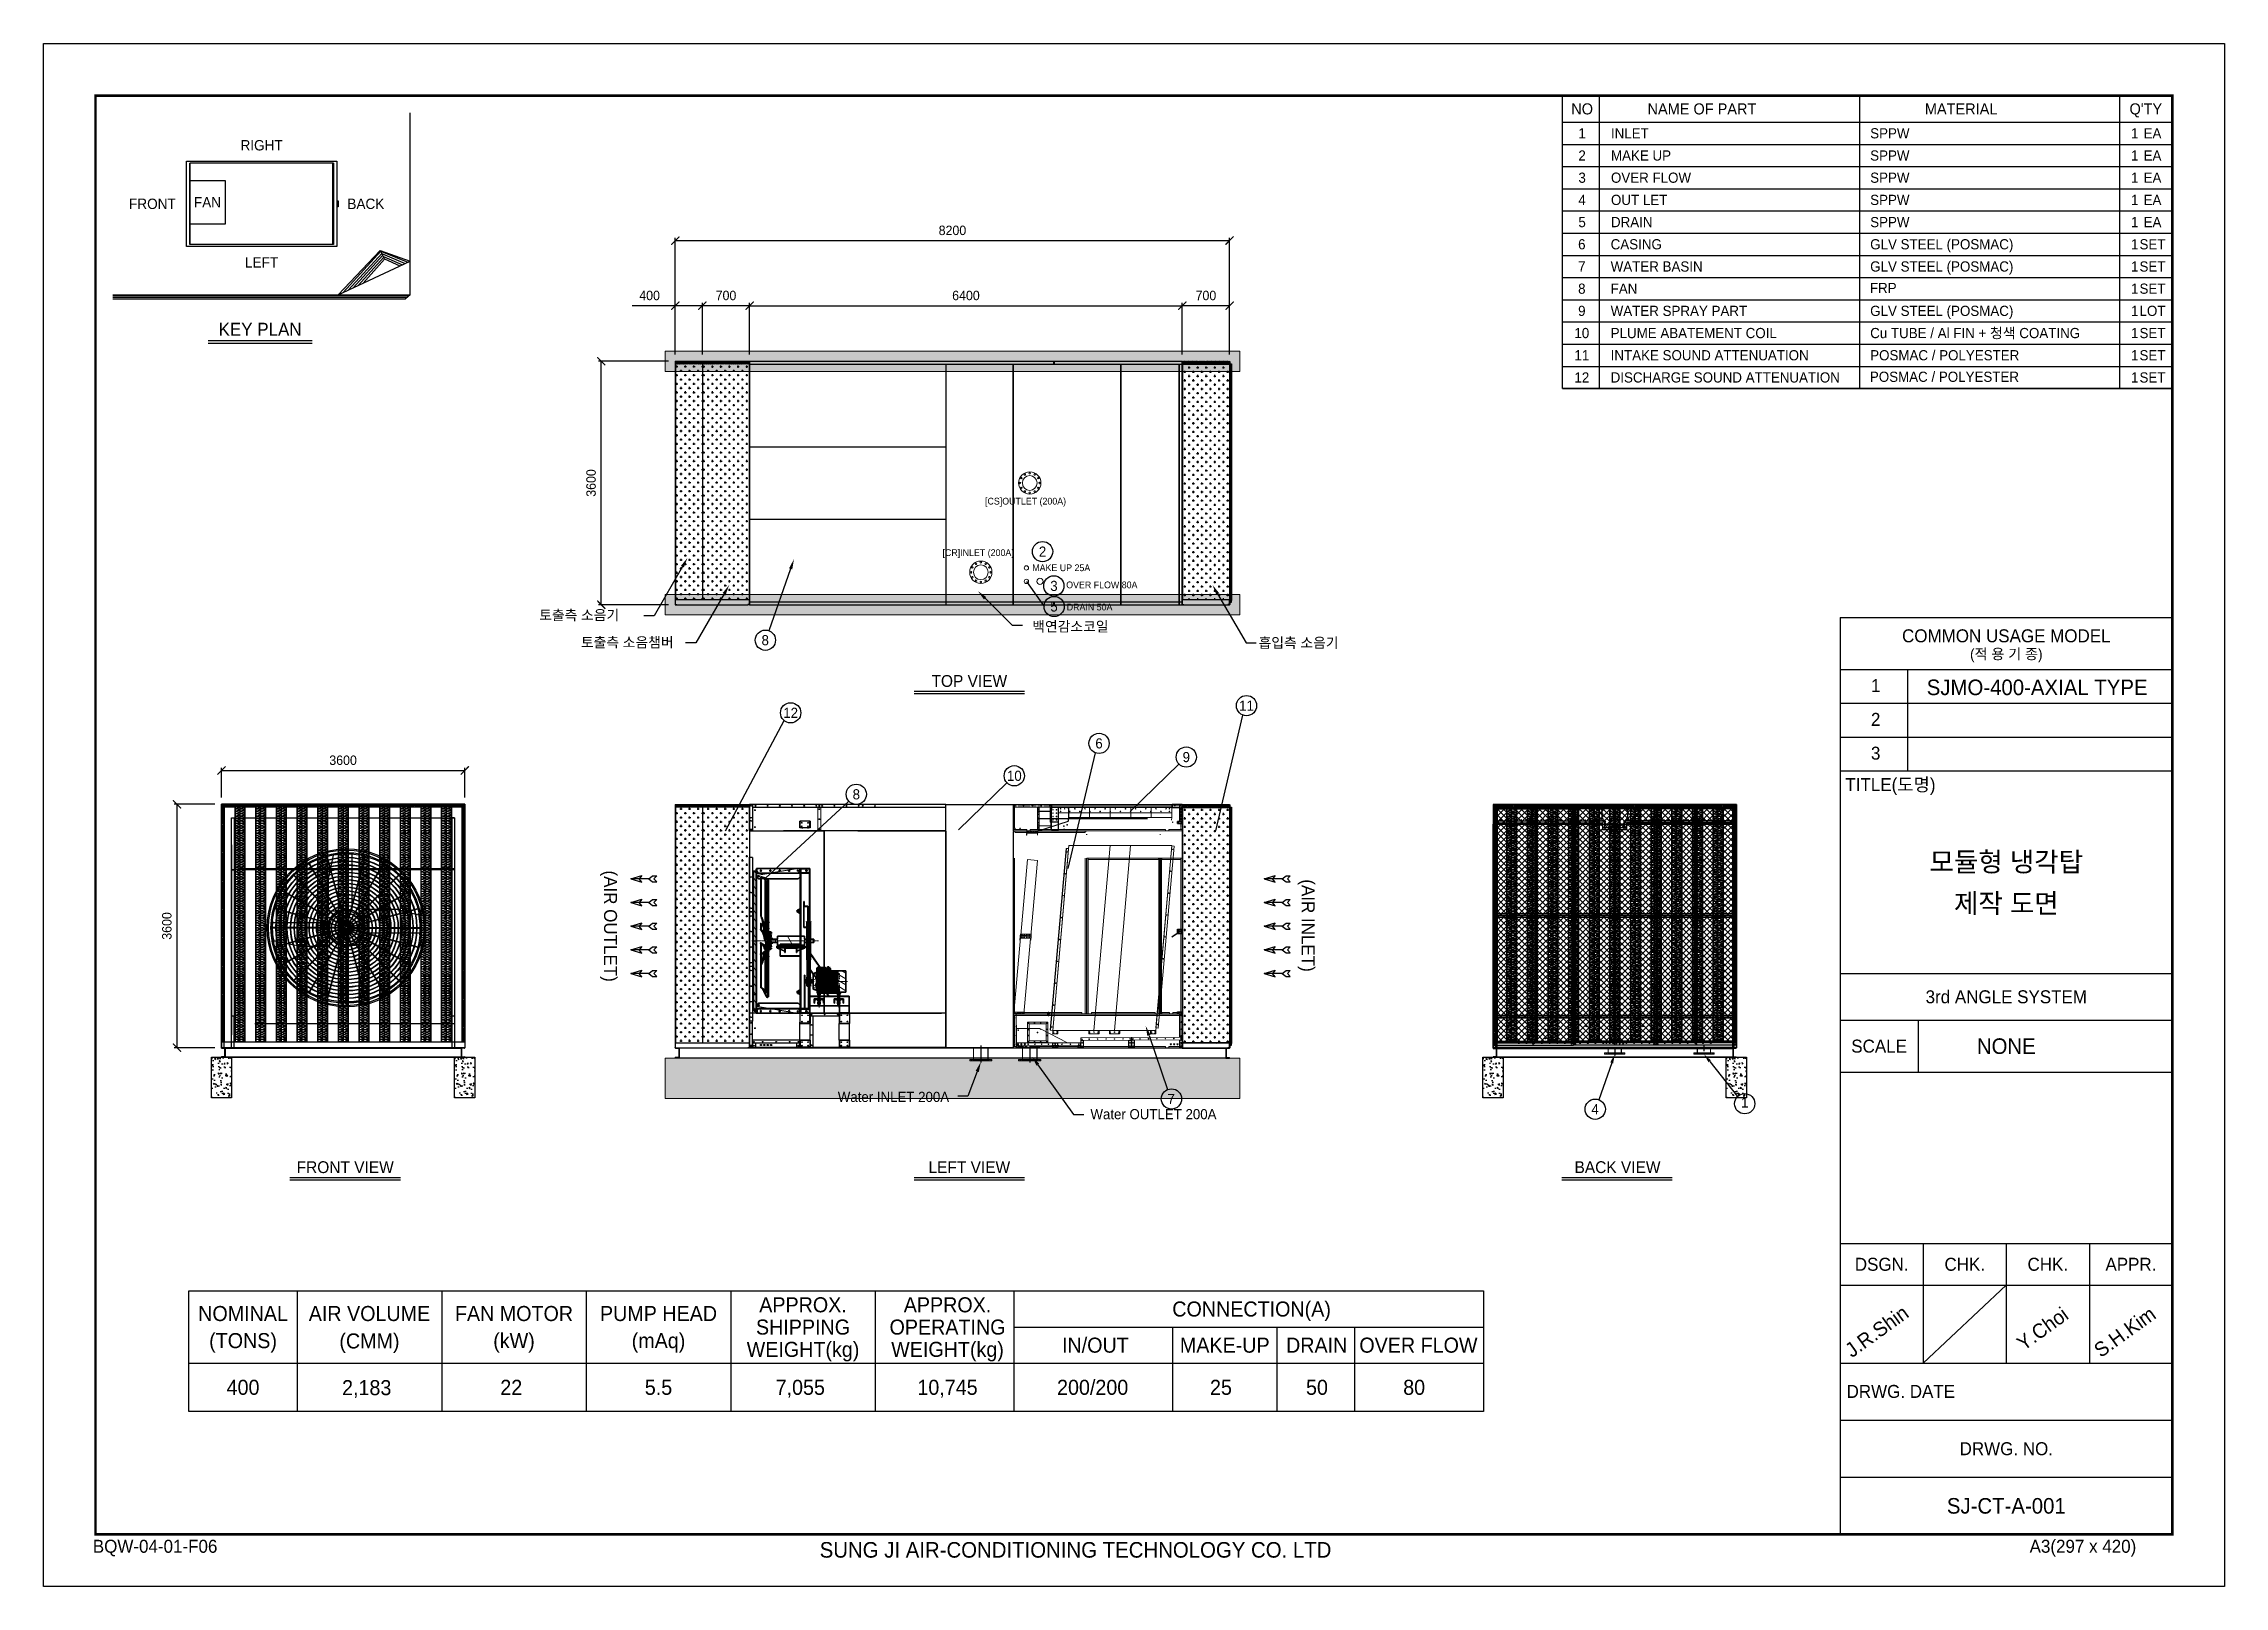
# Model space of a CAD drawing. Header units: millimetres. Extents: x 1817 to 34080, y 1746 to 24560.
import ezdxf
from ezdxf import colors
from ezdxf.entities.mleader import LeaderData, LeaderLine
from ezdxf.enums import TextEntityAlignment as Align
from ezdxf.math import Vec2, Vec3

# ---------------------------------------------------------------- set-up
doc = ezdxf.new("R2010")
doc.units = ezdxf.units.MM
for name, pattern in [('CENTER', [2, 1.25, -0.25, 0.25, -0.25]), ('DASHDOT', [18.5, 12, -3, 0.5, -3]), ('DASHED', [15, 12, -3]), ('HIDDEN', [0.375, 0.25, -0.125])]:
    doc.linetypes.add(name, pattern=pattern)
for name, color, linetype in [('1.냉각탑', 8, 'Continuous'), ('center', 1, 'CENTER'), ('LINE', 7, 'Continuous'), ('SMS', 220, 'Continuous'), ('냉각탑', 4, 'Continuous'), ('냉각탑_box', 1, 'Continuous'), ('냉각탑_dim', 1, 'Continuous'), ('냉각탑_form', 1, 'Continuous'), ('냉각탑_text', 3, 'Continuous'), ('냉각탑_찬넬방진', 1, 'Continuous'), ('숨은선', 5, 'HIDDEN')]:
    doc.layers.add(name, color=color, linetype=linetype)
doc.styles.add('HY울릉도L', font='')
doc.styles.get("Standard").update_dxf_attribs({"font": 'arial.ttf'})
doc.styles.add('돋움', font='Dotum.ttf')
doc.styles.get('HY울릉도L').set_extended_font_data('HY울릉도L')
doc.dimstyles.new('성지DIM', dxfattribs={"dimtxt": 3.5, "dimasz": 3, "dimexe": 1, "dimexo": 2.5, "dimgap": 2, "dimtad": 1, "dimdec": 0, "dimzin": 3, "dimdsep": 46, "dimtxsty": 'HY울릉도L', "dimblk": 'ARCHTICK', "dimcen": -2, "dimclrd": 256, "dimclre": 256, "dimclrt": 7, "dimadec": 0, "dimazin": 0, "dimtfac": 1, "dimtdec": 0, "dimtofl": 0, "dimtmove": 0, "dimatfit": 3, "dimfxl": 1, "dimtolj": 1, "dimtzin": 0, "dimlwe": -1, "dimarcsym": 0})
pattern_1 = [(45, (4149.657, -83199.656), (-44.19417, 44.19417), []), (135, (4149.657, -83199.656), (-44.19417, -44.19417), [])]

msp = doc.modelspace()

# ---------------------------------------------------------------- texts
at = {"layer": '1.냉각탑', "style": '돋움'}
msp.add_text('DRAIN 50A', height=100, dxfattribs=at).set_placement((16952.8, 16228.4), align=Align.MIDDLE_LEFT)
at = {"layer": '냉각탑_text', "style": '돋움'}
for s, height, p in [('NO', 164.11, (24577.7, 23595.2)), ('NAME OF PART', 164.106, (26350.1, 23595.2)), ('MATERIAL', 164.11, (30185.1, 23595.2)), ("Q'TY", 164.11, (32917.5, 23595.2)), ('1', 151, (24577.7, 23234.2)), ('1', 151, (32753.4, 23234.2)), ('EA', 150.98, (33016, 23234.2)), ('RIGHT', 153.6, (5041.8, 23057.6)), ('2', 151, (24577.7, 22906)), ('1', 151, (32753.4, 22906)), ('EA', 150.98, (33016, 22906)), ('3', 151, (24577.7, 22577.8)), ('1', 151, (32753.4, 22577.8)), ('EA', 150.98, (33016, 22577.8)), ('FRONT', 153.6, (3426.1, 22191.2)), ('FAN', 153.6, (4240.7, 22214.6)), ('BACK', 153.6, (6583.8, 22191.2)), ('4', 151, (24577.7, 22249.5)), ('1', 151, (32753.4, 22249.5)), ('EA', 150.98, (33016, 22249.5)), ('5', 151, (24577.7, 21921.3)), ('1', 151, (32753.4, 21921.3)), ('EA', 150.98, (33016, 21921.3)), ('6', 151, (24573.4, 21593.1)), ('1', 151, (32753.4, 21593.1)), ('SET', 150.98, (33016, 21593.1)), ('LEFT', 153.6, (5041.8, 21325.5)), ('7', 151, (24573.4, 21264.9)), ('1', 151, (32753.4, 21264.9)), ('SET', 150.98, (33016, 21264.9)), ('8', 151, (24573.4, 20936.7)), ('1', 151, (32753.4, 20936.7)), ('SET', 150.98, (33016, 20936.7)), ('9', 151, (24573.4, 20608.5)), ('1', 151, (32753.4, 20608.5)), ('LOT', 150.98, (33016, 20608.5)), ('KEY PLAN', 192, (5019.2, 20336.2)), ('10', 150.98, (24573.4, 20280.3)), ('1', 151, (32753.4, 20280.3)), ('SET', 150.98, (33016, 20280.3)), ('11', 150.98, (24573.4, 19952.1)), ('1', 151, (32753.4, 19952.1)), ('SET', 150.98, (33016, 19952.1)), ('12', 150.98, (24573.4, 19623.9)), ('1', 151, (32753.4, 19623.9)), ('SET', 150.98, (33016, 19623.9)), ('5', 150, (16765, 16236.9)), ('8', 150, (12492.2, 15738.2)), ('TOP VIEW', 175, (15511.9, 15135)), ('11', 150, (19612.6, 14770.5)), ('SJMO-400-AXIAL TYPE', 230.45, (31309.2, 15040.8)), ('12', 150, (12868.6, 14664)), ('6', 150, (17430.7, 14212.2)), ('9', 150, (18722.1, 14010)), ('10', 150, (16177.5, 13732.9)), ('모듈형 냉각탑', 287.99, (30853.3, 12461.3)), ('제작 도면', 287.99, (30853.3, 11846.9)), ('NONE', 230.45, (30853.3, 9734.7)), ('7', 150, (18497.9, 8954.1)), ('4', 150, (24769.8, 8802.1)), ('1', 150, (26984.7, 8902.1)), ('FRONT VIEW', 175, (6278.1, 7945.2)), ('LEFT VIEW', 175, (15511.9, 7945.2)), ('BACK VIEW', 175, (25101.2, 7945.2)), ('NOMINAL', 222.7, (4766.9, 5780.7)), ('AIR VOLUME', 222.7, (6637.6, 5780.7)), ('FAN MOTOR', 222.7, (8775.5, 5780.7)), ('PUMP HEAD', 222.7, (10913.4, 5780.7)), ('APPROX.', 222.7, (13051.3, 5909.8)), ('APPROX.', 222.7, (15189.2, 5909.8)), ('CONNECTION(A)', 222.698, (19687.7, 5847.5)), ('(TONS)', 222.7, (4766.9, 5379.8)), ('(CMM)', 222.7, (6637, 5375)), ('(kW)', 222.7, (8775.5, 5379.8)), ('(mAq)', 222.7, (10913.4, 5379.8)), ('SHIPPING', 222.7, (13051.3, 5580.2)), ('OPERATING', 222.7, (15189.2, 5580.2)), ('WEIGHT(kg)', 222.7, (13051.3, 5250.6)), ('WEIGHT(kg)', 222.7, (15189.2, 5250.6)), ('IN/OUT', 222.7, (17376.7, 5313)), ('MAKE-UP', 222.7, (19290.8, 5313)), ('DRAIN', 222.7, (20651, 5313)), ('OVER FLOW', 222.7, (22155.9, 5313)), ('400', 222.7, (4766.9, 4689.4)), ('2,183 ', 222.7, (6637, 4684.7)), ('22 ', 222.7, (8775.5, 4689.4)), ('5.5', 222.7, (10913.4, 4689.4)), ('7,055 ', 222.7, (13051.3, 4689.4)), ('10,745', 222.7, (15189.2, 4689.4)), ('200/200', 222.7, (17336.5, 4689.4)), ('25', 222.7, (19234.4, 4689.4)), ('50', 222.7, (20654.9, 4689.4)), ('80', 222.7, (22092.8, 4689.4)), ('SJ-CT-A-001', 230.45, (30853.3, 2936.4))]:
    msp.add_text(s, height=height, dxfattribs=at).set_placement(p, align=Align.MIDDLE_CENTER)
for s, height, p in [('INLET ', 150.98, (25004.4, 23234.2)), ('SPPW', 150.98, (28839.5, 23234.2)), ('MAKE UP', 150.98, (25004.4, 22906)), ('SPPW', 150.98, (28839.5, 22906)), ('OVER FLOW', 150.98, (25004.4, 22577.8)), ('SPPW', 150.98, (28839.5, 22577.8)), ('OUT LET ', 150.98, (25004.4, 22249.5)), ('SPPW', 150.98, (28839.5, 22249.5)), ('DRAIN', 150.98, (25004.4, 21921.3)), ('SPPW', 150.98, (28839.5, 21921.3)), ('CASING', 150.98, (25000.1, 21593.1)), ('GLV STEEL (POSMAC)', 150.977, (28839.5, 21593.1)), ('WATER BASIN', 150.977, (25000.1, 21264.9)), ('GLV STEEL (POSMAC)', 150.977, (28839.5, 21264.9)), ('FAN', 150.98, (25000.1, 20936.7)), ('FRP', 150.98, (28835.1, 20946.8)), ('WATER SPRAY PART', 150.977, (25000.1, 20608.5)), ('GLV STEEL (POSMAC)', 150.977, (28839.5, 20608.5)), ('PLUME ABATEMENT COIL', 150.977, (25000.1, 20280.3)), ('Cu TUBE / Al FIN + 청색 COATING', 150.977, (28839.5, 20280.3)), ('INTAKE SOUND ATTENUATION', 150.977, (25000.1, 19952.1)), ('POSMAC / POLYESTER', 150.977, (28839.5, 19952.1)), ('DISCHARGE SOUND ATTENUATION', 150.977, (25000.1, 19623.9)), ('POSMAC / POLYESTER', 150.977, (28835.1, 19633.9)), ('토출측 소음기', 150, (9147.9, 16109)), ('백연감소코일', 150, (16443, 15940.5)), ('토출측 소음챔버', 150, (9765.3, 15707)), ('흡입측 소음기', 150, (19791, 15700)), ('Water INLET 200A', 150, (13566.1, 8984.4, 0)), ('Water OUTLET 200A', 150, (17303.6, 8729, 0))]:
    msp.add_text(s, height=height, dxfattribs=at).set_placement(p, align=Align.MIDDLE_LEFT)
for s, p in [('(AIR OUTLET)', (10203.6, 11509.1)), ('(AIR INLET)', (20525.4, 11518.1))]:
    msp.add_text(s, height=192, rotation=270, dxfattribs=at).set_placement(p, align=Align.MIDDLE_CENTER)
for s, p in [('J.R.Shin', (28568.8, 5119.2)), ('Y.Choi', (31109, 5221.7)), ('S.H.Kim', (32251.3, 5119.2))]:
    msp.add_text(s, height=215.09, rotation=35.81856, dxfattribs=at).set_placement(p)

# ---------------------------------------------------------------- blocks, each defined once
blk = doc.blocks.new('냉각탑form')
at = {"layer": 'Defpoints'}
blk.add_lwpolyline([(0, 297.07), (420.1, 297.07), (420.1, 0), (0, 0)], close=True, dxfattribs=at)
at = {"layer": '냉각탑_form'}
for p, q in [((346.08, 186.55), (346.08, 10)), ((346.08, 186.55), (410.1, 186.55)), ((346.08, 186.55), (410.1, 186.55)), ((346.08, 176.54), (410.1, 176.54)), ((359.09, 176.54), (359.09, 157.04)), ((346.08, 170.04), (410.1, 170.04)), ((346.08, 163.54), (410.1, 163.54)), ((346.08, 157.04), (410.1, 157.04)), ((346.08, 157.04), (410.1, 157.04)), ((346.08, 118.03), (410.1, 118.03)), ((346.08, 109.03), (410.1, 109.03)), ((361.09, 109.03), (361.09, 99.02)), ((346.08, 99.02), (410.1, 99.02)), ((346.08, 66.02), (410.1, 66.02)), ((362.09, 66.02), (362.09, 43.01)), ((378.09, 66.02), (378.09, 43.01)), ((394.1, 66.02), (394.1, 43.01)), ((346.08, 58.01), (410.1, 58.01)), ((378.09, 58.01), (362.09, 43.01)), ((346.08, 43.01), (410.1, 43.01)), ((346.08, 32.01), (410.1, 32.01)), ((346.08, 21.01), (410.1, 21.01))]:
    blk.add_line(p, q, dxfattribs=at)
at = {"layer": '냉각탑_form', "const_width": 0.5}
blk.add_lwpolyline([(10, 287.07), (10, 10), (410.1, 10), (410.1, 287.07)], close=True, dxfattribs=at)
at = {"layer": '냉각탑_form', "style": '돋움'}
for s, height, p in [('COMMON USAGE MODEL', 2.5006, (378.09, 183.04)), ('(적 용 기 종)', 2, (378.09, 179.54)), ('3rd ANGLE SYSTEM', 2.5006, (378.09, 113.53)), ('SCALE', 2.501, (353.59, 104.03)), ('DSGN.', 2.501, (354.09, 62.02)), ('CHK.', 2.501, (370.09, 62.02)), ('CHK.', 2.501, (386.09, 62.02)), ('APPR.', 2.501, (402.1, 62.02)), ('DRWG. NO.', 2.501, (378.09, 26.51))]:
    blk.add_text(s, height=height, dxfattribs=at).set_placement(p, align=Align.MIDDLE_CENTER)
for s, height, p in [('1', 2.5, (352.02, 172.2)), ('2', 2.5, (352.02, 165.7)), ('3', 2.5, (352.02, 159.2)), ('TITLE(도명)', 2.501, (347.09, 153.14)), ('DRWG. DATE', 2.501, (347.32, 36.29)), ('BQW-04-01-F06', 2.5006, (9.48, 6.47)), ('SUNG JI AIR-CONDITIONING TECHNOLOGY CO. LTD', 3.0007, (149.5, 5.53)), ('A3(297 x 420)', 2.5006, (382.58, 6.47))]:
    blk.add_text(s, height=height, dxfattribs=at).set_placement(p)
blk = doc.blocks.new('화살표 IN OUT')
at = {"layer": '냉각탑_dim'}
for p, q in [((-323, 43), (-384, 43)), ((-343, 0), (-384, 43)), ((-384, -43), (-343, 0)), ((-266, 0), (-323, 43)), ((-266, 0), (-323, -43)), ((-266, 0), (0, 0)), ((-163, 50), (-122, 0)), ((0, 0), (-163, 50)), ((-163, -50), (-122, 0)), ((0, 0), (-163, -50)), ((-323, -43), (-384, -43))]:
    blk.add_line(p, q, dxfattribs=at)
blk = doc.blocks.new('_ArchTick')
at = {"color": 0, "linetype": 'ByBlock', "const_width": 0.15}
blk.add_lwpolyline([(-0.5, -0.5), (0.5, 0.5)], dxfattribs=at)
blk = doc.blocks.new('*D738')
at = {"layer": 'Defpoints', "color": 0, "transparency": 16777216}
for p in [(8047, 13812), (4448, 13312), (8047, 13312)]:
    blk.add_point(p, dxfattribs=at)
at = {"layer": '냉각탑_dim', "transparency": 16777216}
for p, q in [((4448, 13412), (4448, 13852)), ((8047, 13412), (8047, 13852))]:
    blk.add_line(p, q, dxfattribs=at)
at = {"layer": '냉각탑_dim', "lineweight": -2, "transparency": 16777216}
blk.add_line((4448, 13812), (8047, 13812), dxfattribs=at)
at = {"layer": '냉각탑_dim', "lineweight": -2, "transparency": 16777216, "xscale": 120, "yscale": 120, "zscale": 120, "rotation": 180}
blk.add_blockref('_ArchTick', (4448, 13812), dxfattribs=at)
at = {"layer": '냉각탑_dim', "lineweight": -2, "transparency": 16777216, "xscale": 120, "yscale": 120, "zscale": 120}
blk.add_blockref('_ArchTick', (8047, 13812), dxfattribs=at)
at = {"layer": '냉각탑_dim', "color": 7, "transparency": 16777216, "insert": (6247, 13962), "char_height": 140, "attachment_point": 5, "style": 'HY울릉도L'}
blk.add_mtext('\\A1;3600', dxfattribs=at)
blk = doc.blocks.new('*D739')
at = {"layer": 'Defpoints', "color": 0, "transparency": 16777216}
for p in [(3790, 13312), (4448, 13312), (4448, 9712)]:
    blk.add_point(p, dxfattribs=at)
at = {"layer": '냉각탑_dim', "transparency": 16777216}
for p, q in [((4348, 13312), (3750, 13312)), ((4348, 9712), (3750, 9712))]:
    blk.add_line(p, q, dxfattribs=at)
at = {"layer": '냉각탑_dim', "lineweight": -2, "transparency": 16777216}
blk.add_line((3790, 9712), (3790, 13312), dxfattribs=at)
at = {"layer": '냉각탑_dim', "lineweight": -2, "transparency": 16777216, "xscale": 120, "yscale": 120, "zscale": 120}
for p, rotation in [((3790, 13312), 90), ((3790, 9712), 270)]:
    blk.add_blockref('_ArchTick', p, dxfattribs=dict(at, rotation=rotation))
at = {"layer": '냉각탑_dim', "color": 7, "transparency": 16777216, "insert": (3640, 11512), "char_height": 140, "attachment_point": 5, "rotation": 90, "style": 'HY울릉도L'}
blk.add_mtext('\\A1;3600', dxfattribs=at)
blk = doc.blocks.new('*D743')
at = {"layer": 'Defpoints', "color": 0, "transparency": 16777216}
for p in [(19362, 21648), (11162, 19863), (19362, 19863)]:
    blk.add_point(p, dxfattribs=at)
at = {"layer": '냉각탑_dim', "transparency": 16777216}
for p, q in [((11162, 19963), (11162, 21688)), ((19362, 19963), (19362, 21688))]:
    blk.add_line(p, q, dxfattribs=at)
at = {"layer": '냉각탑_dim', "lineweight": -2, "transparency": 16777216}
blk.add_line((11162, 21648), (19362, 21648), dxfattribs=at)
at = {"layer": '냉각탑_dim', "lineweight": -2, "transparency": 16777216, "xscale": 120, "yscale": 120, "zscale": 120, "rotation": 180}
blk.add_blockref('_ArchTick', (11162, 21648), dxfattribs=at)
at = {"layer": '냉각탑_dim', "lineweight": -2, "transparency": 16777216, "xscale": 120, "yscale": 120, "zscale": 120}
blk.add_blockref('_ArchTick', (19362, 21648), dxfattribs=at)
at = {"layer": '냉각탑_dim', "color": 7, "transparency": 16777216, "insert": (15262, 21798), "char_height": 140, "attachment_point": 5, "style": 'HY울릉도L'}
blk.add_mtext('\\A1;8200', dxfattribs=at)
blk = doc.blocks.new('*D740')
at = {"layer": 'Defpoints', "color": 0, "transparency": 16777216}
for p in [(10066, 19863), (11162, 19863), (11162, 16263)]:
    blk.add_point(p, dxfattribs=at)
at = {"layer": '냉각탑_dim', "transparency": 16777216}
for p, q in [((11062, 19863), (10026, 19863)), ((11062, 16263), (10026, 16263))]:
    blk.add_line(p, q, dxfattribs=at)
at = {"layer": '냉각탑_dim', "lineweight": -2, "transparency": 16777216}
blk.add_line((10066, 16263), (10066, 19863), dxfattribs=at)
at = {"layer": '냉각탑_dim', "lineweight": -2, "transparency": 16777216, "xscale": 120, "yscale": 120, "zscale": 120}
for p, rotation in [((10066, 19863), 90), ((10066, 16263), 270)]:
    blk.add_blockref('_ArchTick', p, dxfattribs=dict(at, rotation=rotation))
at = {"layer": '냉각탑_dim', "color": 7, "transparency": 16777216, "insert": (9916, 18063), "char_height": 140, "attachment_point": 5, "rotation": 90, "style": 'HY울릉도L'}
blk.add_mtext('\\A1;3600', dxfattribs=at)
blk = doc.blocks.new('*D741')
at = {"layer": 'Defpoints', "color": 0, "transparency": 16777216}
for p in [(11162, 20685), (11162, 19861), (11562, 19861)]:
    blk.add_point(p, dxfattribs=at)
at = {"layer": '냉각탑_dim', "lineweight": -2, "transparency": 16777216}
for p, q in [((11162, 20685), (10522, 20685)), ((11562, 20685), (11162, 20685))]:
    blk.add_line(p, q, dxfattribs=at)
at = {"layer": '냉각탑_dim', "transparency": 16777216}
for p, q in [((11162, 19961), (11162, 20725)), ((11562, 19961), (11562, 20725))]:
    blk.add_line(p, q, dxfattribs=at)
at = {"layer": '냉각탑_dim', "lineweight": -2, "transparency": 16777216, "xscale": 120, "yscale": 120, "zscale": 120, "rotation": 180}
blk.add_blockref('_ArchTick', (11162, 20685), dxfattribs=at)
at = {"layer": '냉각탑_dim', "lineweight": -2, "transparency": 16777216, "xscale": 120, "yscale": 120, "zscale": 120}
blk.add_blockref('_ArchTick', (11562, 20685), dxfattribs=at)
at = {"layer": '냉각탑_dim', "color": 7, "transparency": 16777216, "insert": (10782, 20835), "char_height": 140, "attachment_point": 5, "style": 'HY울릉도L'}
blk.add_mtext('\\A1;400', dxfattribs=at)
blk = doc.blocks.new('*D742')
at = {"layer": 'Defpoints', "color": 0, "transparency": 16777216}
for p in [(11562, 20685), (11562, 19863), (12262, 19863)]:
    blk.add_point(p, dxfattribs=at)
at = {"layer": '냉각탑_dim', "transparency": 16777216}
for p, q in [((11562, 19963), (11562, 20725)), ((12262, 19963), (12262, 20725))]:
    blk.add_line(p, q, dxfattribs=at)
at = {"layer": '냉각탑_dim', "lineweight": -2, "transparency": 16777216}
blk.add_line((12262, 20685), (11562, 20685), dxfattribs=at)
at = {"layer": '냉각탑_dim', "lineweight": -2, "transparency": 16777216, "xscale": 120, "yscale": 120, "zscale": 120, "rotation": 180}
blk.add_blockref('_ArchTick', (11562, 20685), dxfattribs=at)
at = {"layer": '냉각탑_dim', "lineweight": -2, "transparency": 16777216, "xscale": 120, "yscale": 120, "zscale": 120}
blk.add_blockref('_ArchTick', (12262, 20685), dxfattribs=at)
at = {"layer": '냉각탑_dim', "color": 7, "transparency": 16777216, "insert": (11912, 20835), "char_height": 140, "attachment_point": 5, "style": 'HY울릉도L'}
blk.add_mtext('\\A1;700', dxfattribs=at)
blk = doc.blocks.new('*D744')
at = {"layer": 'Defpoints', "color": 0, "transparency": 16777216}
for p in [(18662, 20685), (12262, 19863), (18662, 19863)]:
    blk.add_point(p, dxfattribs=at)
at = {"layer": '냉각탑_dim', "transparency": 16777216}
for p, q in [((12262, 19963), (12262, 20725)), ((18662, 19963), (18662, 20725))]:
    blk.add_line(p, q, dxfattribs=at)
at = {"layer": '냉각탑_dim', "lineweight": -2, "transparency": 16777216}
blk.add_line((12262, 20685), (18662, 20685), dxfattribs=at)
at = {"layer": '냉각탑_dim', "lineweight": -2, "transparency": 16777216, "xscale": 120, "yscale": 120, "zscale": 120, "rotation": 180}
blk.add_blockref('_ArchTick', (12262, 20685), dxfattribs=at)
at = {"layer": '냉각탑_dim', "lineweight": -2, "transparency": 16777216, "xscale": 120, "yscale": 120, "zscale": 120}
blk.add_blockref('_ArchTick', (18662, 20685), dxfattribs=at)
at = {"layer": '냉각탑_dim', "color": 7, "transparency": 16777216, "insert": (15462, 20835), "char_height": 140, "attachment_point": 5, "style": 'HY울릉도L'}
blk.add_mtext('\\A1;6400', dxfattribs=at)
blk = doc.blocks.new('*D745')
at = {"layer": 'Defpoints', "color": 0, "transparency": 16777216}
for p in [(18662, 20685), (18662, 19863), (19362, 19863)]:
    blk.add_point(p, dxfattribs=at)
at = {"layer": '냉각탑_dim', "transparency": 16777216}
for p, q in [((18662, 19963), (18662, 20725)), ((19362, 19963), (19362, 20725))]:
    blk.add_line(p, q, dxfattribs=at)
at = {"layer": '냉각탑_dim', "lineweight": -2, "transparency": 16777216}
blk.add_line((19362, 20685), (18662, 20685), dxfattribs=at)
at = {"layer": '냉각탑_dim', "lineweight": -2, "transparency": 16777216, "xscale": 120, "yscale": 120, "zscale": 120, "rotation": 180}
blk.add_blockref('_ArchTick', (18662, 20685), dxfattribs=at)
at = {"layer": '냉각탑_dim', "lineweight": -2, "transparency": 16777216, "xscale": 120, "yscale": 120, "zscale": 120}
blk.add_blockref('_ArchTick', (19362, 20685), dxfattribs=at)
at = {"layer": '냉각탑_dim', "color": 7, "transparency": 16777216, "insert": (19012, 20835), "char_height": 140, "attachment_point": 5, "style": 'HY울릉도L'}
blk.add_mtext('\\A1;700', dxfattribs=at)
blk = doc.blocks.new('A$C4226346C')
at = {"color": 7, "lineweight": 15}
for p, q in [((23, 330), (23, 165)), ((45, 330), (23, 330)), ((45, 330), (45, 165)), ((23, 321), (45, 321)), ((23, 302), (45, 302)), ((23, 302), (45, 302)), ((23, 298), (45, 298)), ((23, 279), (45, 279)), ((23, 279), (45, 279)), ((45, 274), (23, 274)), ((23, 249), (45, 249)), ((23, 249), (45, 249)), ((23, 226), (45, 226)), ((23, 226), (45, 226)), ((23, 176), (45, 176)), ((23, 176), (45, 176)), ((23, 165), (23, 0)), ((23, 153), (45, 153)), ((23, 153), (45, 153)), ((23, 104), (45, 104)), ((23, 104), (45, 104)), ((23, 81), (45, 81)), ((23, 81), (45, 81)), ((45, 56), (23, 56)), ((23, 51), (45, 51)), ((23, 51), (45, 51)), ((23, 31), (45, 31)), ((23, 28), (45, 28)), ((23, 28), (45, 28)), ((23, 8), (45, 8)), ((28, 273), (28, 165)), ((45, 273), (28, 273)), ((220, 271), (28, 271)), ((28, 165), (28, 57)), ((28, 165), (28, 59)), ((220, 59), (28, 59)), ((45, 57), (28, 57)), ((217, 273), (45, 273)), ((45, 165), (45, 0)), ((217, 57), (45, 57)), ((217, 313), (217, 165)), ((220, 313), (217, 313)), ((220, 313), (217, 313)), ((220, 307), (217, 307)), ((217, 297), (220, 297)), ((217, 297), (220, 297)), ((217, 288), (220, 288)), ((217, 288), (220, 288)), ((220, 273), (217, 273)), ((220, 273), (217, 273)), ((217, 263), (220, 263)), ((217, 263), (220, 263)), ((217, 254), (220, 254)), ((217, 254), (220, 254)), ((217, 204), (220, 204)), ((217, 204), (220, 204)), ((217, 195), (220, 195)), ((217, 195), (220, 195)), ((217, 17), (217, 165)), ((217, 135), (220, 135)), ((217, 135), (220, 135)), ((217, 126), (220, 126)), ((217, 126), (220, 126)), ((217, 76), (220, 76)), ((217, 76), (220, 76)), ((217, 67), (220, 67)), ((217, 67), (220, 67)), ((220, 57), (217, 57)), ((220, 57), (217, 57)), ((217, 42), (220, 42)), ((217, 42), (220, 42)), ((217, 33), (220, 33)), ((217, 33), (220, 33)), ((220, 23), (217, 23)), ((220, 17), (217, 17)), ((220, 17), (217, 17)), ((220, 313), (220, 165)), ((220, 165), (220, 273)), ((220, 17), (220, 165)), ((220, 57), (220, 165)), ((220, 59), (220, 165)), ((45, 0), (23, 0))]:
    blk.add_line(p, q, dxfattribs=at)
at = {"layer": 'center'}
blk.add_line((250, 165), (0, 165), dxfattribs=at)
blk = doc.blocks.new('A$C55E021B5')
at = {"color": 7, "lineweight": 35}
for p, q in [((580, 2140), (580, 1357)), ((720, 2074), (1370, 2074)), ((720, 2070), (720, 1141)), ((1370, 2070), (720, 2070)), ((728, 2140), (1362, 2140)), ((753, 2074), (1337, 2074)), ((753, 1990), (1222, 1990)), ((1190, 1949), (1190, 1350)), ((1306, 2014), (1306, 1445)), ((1370, 2070), (1370, 210)), ((1370, 2070), (1370, 210)), ((1375, 39), (1375, 2102)), ((1375, 71), (1375, 2070)), ((1375, 2070), (1375, 210)), ((1415, 2102), (1415, 39)), ((670, 1577), (670, 1269)), ((1070, 991), (650, 991)), ((1070, 970), (650, 970)), ((720, 937), (720, 71)), ((720, 846), (1020, 846)), ((1190, 265), (1190, 907)), ((1306, 386), (1306, 698)), ((45, 314), (45, 629)), ((166, 629), (166, 314)), ((166, 340), (472, 340)), ((166, 340), (472, 340)), ((580, 403), (580, 1)), ((600, 403), (600, 71)), ((654, 450), (654, 71)), ((660, 561), (660, 71)), ((580, 111), (0, 111)), ((473, 311), (123, 311)), ((473, 299), (123, 299)), ((166, 314), (472, 314)), ((1370, 71), (720, 71)), ((720, 67), (1370, 67)), ((728, 1), (1362, 1)), ((753, 151), (1337, 151)), ((753, 67), (1337, 67))]:
    blk.add_line(p, q, dxfattribs=at)
at = {"color": 7, "linetype": 'DASHED', "lineweight": 13, "ltscale": 0.008334}
for p, q in [((580, 2140), (585, 2140)), ((585, 2140), (580, 2140)), ((665, 1070), (660, 1070)), ((665, 1011), (660, 1011)), ((474, 604), (469, 604))]:
    blk.add_line(p, q, dxfattribs=at)
at = {"color": 7, "lineweight": 35, "ltscale": 0.008334}
for p, q in [((580, 2140), (585, 2140)), ((715, 2140), (720, 2140)), ((607, 1357), (607, 1352)), ((617, 1357), (617, 1352)), ((665, 1141), (660, 1141)), ((950, 901), (945, 901)), ((375, 151), (380, 151)), ((510, 151), (515, 151)), ((580, 1), (585, 1)), ((715, 1), (720, 1))]:
    blk.add_line(p, q, dxfattribs=at)
at = {"color": 7, "lineweight": 35, "ltscale": 0.116666}
for p, q in [((580, 2070), (580, 2140)), ((720, 2140), (720, 2070)), ((770, 901), (770, 970)), ((950, 970), (950, 901))]:
    blk.add_line(p, q, dxfattribs=at)
at = {"color": 7, "lineweight": 35, "ltscale": 0.008333}
for p, q in [((580, 2135), (580, 2140)), ((1375, 2130), (1370, 2130)), ((1375, 2070), (1370, 2070)), ((577, 1357), (577, 1352)), ((587, 1357), (587, 1352)), ((592, 1357), (592, 1352)), ((602, 1357), (602, 1352)), ((1060, 1141), (1055, 1141)), ((775, 901), (770, 901)), ((0, 1), (0, 6)), ((80, 151), (85, 151)), ((140, 1), (140, 6)), ((215, 151), (220, 151)), ((580, 1), (580, 6)), ((580, 1), (580, 6)), ((1370, 210), (1375, 210)), ((1370, 182), (1375, 182)), ((1375, 71), (1370, 71)), ((1375, 11), (1370, 11))]:
    blk.add_line(p, q, dxfattribs=at)
at = {"color": 7, "linetype": 'DASHED', "lineweight": 13, "ltscale": 0.008625}
for p, q in [((580, 2135), (585, 2135)), ((580, 6), (585, 6)), ((580, 6), (585, 6))]:
    blk.add_line(p, q, dxfattribs=at)
at = {"color": 7, "lineweight": 35, "ltscale": 0.233334}
for p, q in [((720, 2070), (580, 2070)), ((140, 111), (0, 111)), ((140, 6), (0, 6)), ((140, 1), (0, 1)), ((140, 1), (0, 1)), ((375, 211), (515, 211)), ((720, 71), (580, 71)), ((580, 1), (720, 1)), ((720, 1), (580, 1)), ((720, 1), (580, 1))]:
    blk.add_line(p, q, dxfattribs=at)
at = {"color": 7, "linetype": 'DASHED', "lineweight": 13}
for p, q in [((585, 2140), (585, 1)), ((587, 2140), (587, 1)), ((592, 2140), (592, 1)), ((708, 2140), (708, 1)), ((713, 2140), (713, 1)), ((715, 2140), (715, 1)), ((720, 1070), (720, 1973)), ((720, 1968), (720, 173)), ((728, 1070), (728, 2074)), ((770, 2140), (1362, 2039)), ((1191, 1949), (1191, 1198)), ((1192, 1954), (1192, 1203)), ((1192, 1954), (1192, 1203)), ((1192, 1953), (1192, 1201)), ((1193, 1954), (1193, 1202)), ((1193, 1953), (1193, 1202)), ((1196, 1963), (1196, 1211)), ((1199, 1964), (1199, 1212)), ((1201, 1965), (1201, 1213)), ((1201, 1964), (1201, 1212)), ((1201, 1964), (1201, 1212)), ((1201, 1964), (1201, 1212)), ((1205, 1973), (1205, 1221)), ((1205, 1972), (1205, 1220)), ((1206, 1971), (1206, 1219)), ((1207, 1971), (1207, 1219)), ((1207, 1970), (1207, 1218)), ((1207, 1970), (1207, 1219)), ((1215, 1980), (1215, 1229)), ((1216, 1981), (1216, 1230)), ((1216, 1980), (1216, 1229)), ((1217, 1981), (1217, 1230)), ((1217, 1980), (1217, 1229)), ((1226, 1948), (1226, 1197)), ((1226, 1947), (1226, 1196)), ((1226, 1947), (1226, 1196)), ((1227, 1947), (1227, 1196)), ((1228, 1948), (1228, 1197)), ((1230, 1960), (1230, 1208)), ((1230, 1960), (1230, 1208)), ((1230, 1959), (1230, 1207)), ((1233, 1958), (1233, 1206)), ((1233, 1957), (1233, 1205)), ((1234, 1957), (1234, 1205)), ((1236, 1966), (1236, 1214)), ((1236, 1966), (1236, 1214)), ((1236, 1966), (1236, 1214)), ((1236, 1965), (1236, 1213)), ((1238, 1966), (1238, 1214)), ((1241, 1967), (1241, 1215)), ((1246, 1976), (1246, 1286)), ((1246, 1975), (1246, 1223)), ((1246, 1975), (1246, 1224)), ((1246, 1975), (1246, 1223)), ((1247, 1976), (1247, 1290)), ((1293, 2011), (1293, 1414)), ((1293, 2011), (1293, 1414)), ((1293, 2011), (1293, 1413)), ((1306, 2014), (1306, 1444)), ((1362, 2074), (1362, 67)), ((1370, 2074), (1370, 67)), ((1379, 2102), (1379, 1090)), ((1208, 1929), (1208, 1180)), ((577, 968), (577, 1350)), ((580, 1357), (580, 403)), ((581, 1339), (581, 802)), ((584, 1339), (584, 802)), ((587, 968), (587, 1349)), ((592, 968), (592, 1350)), ((596, 1339), (596, 802)), ((599, 1339), (599, 802)), ((602, 968), (602, 1349)), ((607, 968), (607, 1350)), ((611, 1339), (611, 802)), ((614, 1339), (614, 802)), ((617, 968), (617, 1349)), ((664, 1585), (664, 1277)), ((720, 168), (720, 1070)), ((720, 1026), (1020, 1026)), ((720, 1023), (1020, 1023)), ((720, 1018), (1020, 1018)), ((728, 67), (728, 1070)), ((1215, 311), (1215, 969)), ((1216, 312), (1216, 971)), ((1216, 311), (1216, 970)), ((1217, 313), (1217, 971)), ((1217, 312), (1217, 970)), ((1293, 377), (1293, 1028)), ((1293, 377), (1293, 1028)), ((1293, 377), (1293, 1028)), ((1305, 386), (1305, 1036)), ((1379, 1050), (1379, 39)), ((136, 251), (580, 885)), ((138, 251), (580, 882)), ((174, 314), (427, 675)), ((292, 251), (580, 662)), ((294, 251), (580, 658)), ((720, 853), (1020, 853)), ((720, 849), (1020, 849)), ((1191, 265), (1191, 924)), ((1192, 272), (1192, 931)), ((1192, 272), (1192, 931)), ((1192, 270), (1192, 929)), ((1193, 271), (1193, 930)), ((1193, 270), (1193, 929)), ((1196, 284), (1196, 943)), ((1199, 285), (1199, 945)), ((1201, 287), (1201, 946)), ((1201, 286), (1201, 945)), ((1201, 286), (1201, 945)), ((1201, 286), (1201, 945)), ((1205, 299), (1205, 958)), ((1205, 298), (1205, 957)), ((1206, 297), (1206, 956)), ((1207, 296), (1207, 955)), ((1207, 295), (1207, 955)), ((1207, 295), (1207, 954)), ((1208, 241), (1208, 897)), ((1226, 263), (1226, 922)), ((1226, 262), (1226, 921)), ((1226, 262), (1226, 920)), ((1227, 262), (1227, 920)), ((1228, 264), (1228, 922)), ((1230, 279), (1230, 938)), ((1230, 279), (1230, 938)), ((1230, 279), (1230, 938)), ((1233, 277), (1233, 936)), ((1233, 275), (1233, 934)), ((1234, 276), (1234, 935)), ((1236, 288), (1236, 948)), ((1236, 289), (1236, 948)), ((1236, 288), (1236, 948)), ((1236, 287), (1236, 946)), ((1238, 289), (1238, 948)), ((1241, 290), (1241, 949)), ((1246, 304), (1246, 963)), ((1246, 303), (1246, 962)), ((1246, 303), (1246, 962)), ((1246, 302), (1246, 961)), ((1247, 305), (1247, 963)), ((166, 628), (472, 628)), ((166, 628), (472, 628)), ((166, 627), (472, 627)), ((166, 627), (472, 627)), ((166, 624), (472, 624)), ((166, 623), (472, 623)), ((166, 623), (472, 623)), ((166, 619), (472, 619)), ((166, 618), (472, 618)), ((166, 618), (472, 618)), ((166, 611), (472, 611)), ((166, 610), (472, 610)), ((166, 610), (472, 610)), ((166, 582), (472, 582)), ((166, 579), (472, 579)), ((472, 578), (166, 578)), ((166, 578), (472, 578)), ((166, 577), (472, 577)), ((166, 573), (472, 573)), ((472, 572), (166, 572)), ((166, 566), (472, 566)), ((166, 554), (472, 554)), ((166, 545), (472, 545)), ((166, 544), (472, 544)), ((166, 542), (472, 542)), ((166, 541), (472, 541)), ((166, 527), (472, 527)), ((166, 526), (472, 526)), ((166, 524), (472, 524)), ((166, 523), (472, 523)), ((166, 509), (472, 509)), ((166, 508), (472, 508)), ((166, 506), (472, 506)), ((166, 505), (472, 505)), ((166, 491), (472, 491)), ((166, 487), (472, 487)), ((166, 473), (472, 473)), ((166, 469), (472, 469)), ((166, 455), (472, 455)), ((166, 451), (472, 451)), ((166, 437), (472, 437)), ((166, 436), (472, 436)), ((166, 434), (472, 434)), ((166, 433), (472, 433)), ((166, 419), (472, 419)), ((166, 418), (472, 418)), ((166, 416), (472, 416)), ((166, 415), (472, 415)), ((166, 401), (472, 401)), ((166, 400), (472, 400)), ((166, 398), (472, 398)), ((166, 397), (472, 397)), ((166, 388), (472, 388)), ((472, 376), (166, 376)), ((166, 371), (472, 371)), ((166, 369), (472, 369)), ((472, 365), (166, 365)), ((166, 364), (472, 364)), ((166, 364), (472, 364)), ((166, 363), (472, 363)), ((166, 360), (472, 360)), ((166, 353), (472, 353)), ((166, 351), (472, 351)), ((166, 346), (472, 346)), ((166, 345), (472, 345)), ((166, 342), (472, 342)), ((166, 341), (472, 341)), ((166, 340), (472, 340)), ((166, 332), (472, 332)), ((166, 332), (472, 332)), ((166, 331), (472, 331)), ((166, 324), (472, 324)), ((166, 324), (472, 324)), ((166, 323), (472, 323)), ((335, 299), (531, 579)), ((580, 246), (0, 246)), ((580, 244), (0, 244)), ((580, 117), (0, 117)), ((580, 116), (0, 116)), ((166, 319), (472, 319)), ((166, 319), (472, 319)), ((166, 318), (472, 318)), ((166, 316), (472, 316)), ((166, 316), (472, 316)), ((166, 315), (472, 315)), ((166, 315), (472, 315)), ((770, 1), (1362, 102))]:
    blk.add_line(p, q, dxfattribs=at)
at = {"color": 7, "lineweight": 35, "ltscale": 0.216666}
for p, q in [((585, 2140), (715, 2140)), ((715, 2140), (585, 2140))]:
    blk.add_line(p, q, dxfattribs=at)
at = {"color": 7, "lineweight": 35, "ltscale": 0.095348}
for p, q in [((585, 2140), (587, 2083)), ((713, 2083), (715, 2140))]:
    blk.add_line(p, q, dxfattribs=at)
at = {"color": 7, "lineweight": 35, "ltscale": 0.216085}
for p, q in [((585, 2135), (715, 2135)), ((585, 6), (715, 6)), ((585, 6), (715, 6))]:
    blk.add_line(p, q, dxfattribs=at)
at = {"color": 7, "lineweight": 35, "ltscale": 0.193355}
for p, q in [((592, 2078), (708, 2078)), ((592, 63), (708, 63))]:
    blk.add_line(p, q, dxfattribs=at)
at = {"color": 7, "linetype": 'DASHED', "lineweight": 13, "ltscale": 0.008333}
for p, q in [((603, 2135), (603, 2140)), ((619, 2135), (619, 2140)), ((683, 2135), (683, 2140)), ((699, 2135), (699, 2140)), ((715, 2140), (720, 2140)), ((720, 2140), (715, 2140)), ((720, 2140), (720, 2135)), ((1375, 2106), (1370, 2106)), ((1375, 2087), (1370, 2087)), ((1375, 2036), (1370, 2036)), ((1375, 2017), (1370, 2017)), ((1375, 1901), (1370, 1901)), ((1375, 1882), (1370, 1882)), ((1375, 1710), (1370, 1710)), ((1375, 1691), (1370, 1691)), ((1375, 1476), (1370, 1476)), ((1375, 1457), (1370, 1457)), ((1060, 1070), (1055, 1070)), ((1060, 1011), (1055, 1011)), ((1375, 1215), (1370, 1215)), ((1375, 1196), (1370, 1196)), ((1375, 945), (1370, 945)), ((1375, 926), (1370, 926)), ((1375, 684), (1370, 684)), ((1375, 665), (1370, 665)), ((344, 604), (339, 604)), ((1375, 450), (1370, 450)), ((1375, 431), (1370, 431)), ((21, 1), (21, 6)), ((37, 1), (37, 6)), ((101, 1), (101, 6)), ((117, 1), (117, 6)), ((141, 206), (141, 211)), ((142, 211), (142, 206)), ((164, 211), (164, 206)), ((165, 206), (165, 211)), ((431, 206), (431, 211)), ((455, 206), (455, 211)), ((603, 1), (603, 6)), ((603, 1), (603, 6)), ((619, 1), (619, 6)), ((619, 1), (619, 6)), ((683, 1), (683, 6)), ((683, 1), (683, 6)), ((699, 1), (699, 6)), ((699, 1), (699, 6)), ((720, 6), (720, 1)), ((720, 6), (720, 1)), ((1375, 259), (1370, 259)), ((1375, 240), (1370, 240)), ((1375, 124), (1370, 124)), ((1375, 105), (1370, 105)), ((1375, 54), (1370, 54)), ((1375, 35), (1370, 35))]:
    blk.add_line(p, q, dxfattribs=at)
at = {"color": 7, "linetype": 'DASHDOT', "lineweight": 13, "ltscale": 0.01}
for p, q in [((611, 2135), (611, 2141)), ((691, 2135), (691, 2141)), ((29, 0), (29, 6)), ((109, 0), (109, 6)), ((611, 0), (611, 6)), ((691, 0), (691, 6))]:
    blk.add_line(p, q, dxfattribs=at)
at = {"color": 7, "linetype": 'DASHDOT', "lineweight": 13, "ltscale": 0.047667}
for p, q in [((616, 2110), (644, 2110)), ((630, 2125), (630, 2096)), ((744, 2110), (772, 2110)), ((758, 2125), (758, 2096)), ((1323, 2023), (1351, 2023)), ((1337, 2037), (1337, 2009)), ((736, 1510), (765, 1510)), ((750, 1525), (750, 1496)), ((750, 325), (750, 296)), ((616, 30), (644, 30)), ((630, 45), (630, 16)), ((736, 311), (765, 311)), ((744, 30), (772, 30)), ((758, 45), (758, 16)), ((1323, 118), (1351, 118)), ((1337, 132), (1337, 104))]:
    blk.add_line(p, q, dxfattribs=at)
at = {"color": 7, "lineweight": 13, "ltscale": 0.015396}
for p, q in [((639, 2070), (634, 2078)), ((812, 970), (808, 963)), ((882, 970), (877, 963)), ((621, 63), (616, 71)), ((690, 63), (685, 71))]:
    blk.add_line(p, q, dxfattribs=at)
at = {"color": 7, "lineweight": 13, "ltscale": 0.015395}
blk.add_line((708, 2070), (704, 2078), dxfattribs=at)
at = {"color": 7, "linetype": 'DASHDOT', "lineweight": 13, "ltscale": 0.02876}
for p, q in [((712, 2110), (729, 2110)), ((712, 30), (729, 30))]:
    blk.add_line(p, q, dxfattribs=at)
at = {"color": 7, "linetype": 'DASHED', "lineweight": 13, "ltscale": 0.010079}
for p, q in [((720, 2120), (714, 2120)), ((720, 2101), (714, 2101)), ((720, 40), (714, 40)), ((720, 21), (714, 21))]:
    blk.add_line(p, q, dxfattribs=at)
at = {"color": 7, "linetype": 'DASHED', "lineweight": 13, "ltscale": 0.009527}
for p, q in [((720, 2120), (714, 2120)), ((714, 21), (720, 21))]:
    blk.add_line(p, q, dxfattribs=at)
at = {"color": 7, "linetype": 'DASHED', "lineweight": 13, "ltscale": 0.010632}
for p, q in [((720, 2101), (714, 2101)), ((714, 40), (720, 40))]:
    blk.add_line(p, q, dxfattribs=at)
at = {"color": 7, "linetype": 'DASHED', "lineweight": 13, "ltscale": 0.008624}
for p, q in [((715, 2135), (720, 2135)), ((715, 6), (720, 6)), ((715, 6), (720, 6))]:
    blk.add_line(p, q, dxfattribs=at)
at = {"color": 7, "linetype": 'DASHDOT', "lineweight": 13, "ltscale": 0.016}
for p, q in [((729, 2090), (719, 2090)), ((729, 51), (719, 51))]:
    blk.add_line(p, q, dxfattribs=at)
at = {"color": 7, "linetype": 'DASHED', "lineweight": 13, "ltscale": 0.116666}
blk.add_line((720, 2140), (720, 2070), dxfattribs=at)
at = {"color": 7, "lineweight": 35, "ltscale": 0.11}
for p, q in [((720, 2074), (720, 2140)), ((728, 2074), (728, 2140)), ((1362, 2140), (1362, 2074)), ((1370, 2074), (1370, 2140)), ((720, 67), (720, 1)), ((728, 67), (728, 1)), ((1362, 67), (1362, 1)), ((1370, 1), (1370, 67))]:
    blk.add_line(p, q, dxfattribs=at)
at = {"color": 7, "lineweight": 35, "ltscale": 0.013333}
for p, q in [((720, 2140), (728, 2140)), ((720, 2074), (728, 2074)), ((720, 67), (728, 67)), ((720, 1), (728, 1))]:
    blk.add_line(p, q, dxfattribs=at)
at = {"color": 7, "linetype": 'DASHED', "lineweight": 13, "ltscale": 0.013333}
for p, q in [((720, 2130), (728, 2130)), ((720, 2120), (728, 2120)), ((720, 2101), (728, 2101)), ((728, 2100), (720, 2100)), ((728, 2081), (720, 2081)), ((720, 2016), (728, 2016)), ((720, 125), (728, 125)), ((728, 60), (720, 60)), ((728, 41), (720, 41)), ((720, 40), (728, 40)), ((720, 21), (728, 21))]:
    blk.add_line(p, q, dxfattribs=at)
at = {"color": 7, "lineweight": 35, "ltscale": 0.006667}
for p, q in [((720, 2070), (720, 2074)), ((1370, 2074), (1370, 2070)), ((720, 67), (720, 71)), ((1370, 71), (1370, 67))]:
    blk.add_line(p, q, dxfattribs=at)
at = {"color": 7, "linetype": 'DASHED', "lineweight": 13, "ltscale": 0.006667}
for p, q in [((720, 2070), (720, 2074)), ((1375, 1090), (1379, 1090)), ((1375, 1050), (1379, 1050)), ((1385, 1072), (1385, 1068)), ((140, 304), (140, 308)), ((140, 295), (140, 299)), ((140, 178), (140, 182)), ((140, 162), (140, 166)), ((141, 162), (141, 166)), ((165, 304), (165, 308)), ((165, 295), (165, 299)), ((165, 178), (165, 182)), ((165, 162), (165, 166)), ((165, 162), (165, 166)), ((430, 304), (430, 308)), ((430, 295), (430, 299)), ((430, 178), (430, 182)), ((430, 162), (430, 166)), ((431, 162), (431, 166)), ((455, 304), (455, 308)), ((455, 295), (455, 299)), ((455, 178), (455, 182)), ((455, 162), (455, 166)), ((455, 162), (455, 166)), ((720, 67), (720, 71))]:
    blk.add_line(p, q, dxfattribs=at)
at = {"color": 7, "lineweight": 35, "ltscale": 0.17003}
for p, q in [((720, 2070), (720, 1968)), ((720, 173), (720, 71))]:
    blk.add_line(p, q, dxfattribs=at)
at = {"color": 7, "lineweight": 35, "ltscale": 0.162609}
blk.add_line((720, 1973), (720, 2070), dxfattribs=at)
at = {"color": 7, "lineweight": 35, "ltscale": 0.068333}
for p, q in [((728, 2140), (728, 2099)), ((1362, 2099), (1362, 2140)), ((728, 42), (728, 1)), ((1362, 1), (1362, 42))]:
    blk.add_line(p, q, dxfattribs=at)
at = {"color": 7, "linetype": 'DASHED', "lineweight": 13, "ltscale": 0.140001}
blk.add_line((728, 2015), (728, 2099), dxfattribs=at)
at = {"color": 7, "lineweight": 35, "ltscale": 0.058926}
for p, q in [((753, 2074), (728, 2099)), ((753, 1990), (728, 2015)), ((753, 151), (728, 126)), ((753, 67), (728, 42))]:
    blk.add_line(p, q, dxfattribs=at)
at = {"color": 7, "linetype": 'DASHDOT', "lineweight": 13, "ltscale": 0.039}
for p, q in [((873, 2109), (897, 2109)), ((885, 2121), (885, 2098)), ((1013, 2109), (1037, 2109)), ((1025, 2121), (1025, 2098)), ((1153, 2109), (1177, 2109)), ((1165, 2121), (1165, 2098)), ((1293, 2109), (1317, 2109)), ((1305, 2121), (1305, 2098)), ((873, 32), (897, 32)), ((885, 43), (885, 20)), ((1013, 32), (1037, 32)), ((1025, 43), (1025, 20)), ((1153, 32), (1177, 32)), ((1165, 43), (1165, 20)), ((1293, 32), (1317, 32)), ((1305, 43), (1305, 20))]:
    blk.add_line(p, q, dxfattribs=at)
at = {"color": 7, "lineweight": 35, "ltscale": 0.007647}
blk.add_line((1189, 1954), (1189, 1949), dxfattribs=at)
at = {"color": 7, "linetype": 'DASHED', "lineweight": 13, "ltscale": 0.003529}
for p, q in [((1199, 1964), (1201, 1964)), ((1201, 1212), (1199, 1212))]:
    blk.add_line(p, q, dxfattribs=at)
at = {"color": 7, "linetype": 'DASHED', "lineweight": 13, "ltscale": 4.25198e-05}
blk.add_line((1201, 1964), (1201, 1964), dxfattribs=at)
at = {"color": 7, "linetype": 'DASHED', "lineweight": 13, "ltscale": 0.003028}
blk.add_line((1206, 1971), (1207, 1971), dxfattribs=at)
at = {"color": 7, "linetype": 'DASHED', "lineweight": 13, "ltscale": 0.139902}
blk.add_line((1222, 1990), (1306, 1990), dxfattribs=at)
at = {"color": 7, "linetype": 'DASHED', "lineweight": 13, "ltscale": 4.1767e-05}
blk.add_line((1236, 1966), (1236, 1966), dxfattribs=at)
at = {"color": 7, "linetype": 'DASHED', "lineweight": 13, "ltscale": 0.002883}
for p, q in [((1238, 1966), (1236, 1966)), ((1238, 1214), (1236, 1214))]:
    blk.add_line(p, q, dxfattribs=at)
at = {"color": 7, "lineweight": 13}
for p, q in [((1305, 2014), (1305, 1446)), ((1306, 385), (1306, 697)), ((472, 494), (205, 340)), ((166, 315), (472, 315))]:
    blk.add_line(p, q, dxfattribs=at)
at = {"color": 7, "lineweight": 35, "ltscale": 0.001058}
blk.add_line((1306, 2014), (1306, 2014), dxfattribs=at)
at = {"color": 7, "lineweight": 35, "ltscale": 0.051989}
blk.add_line((1306, 1990), (1337, 1990), dxfattribs=at)
at = {"color": 7, "lineweight": 35, "ltscale": 0.007734}
blk.add_line((1307, 2019), (1307, 2014), dxfattribs=at)
at = {"color": 7, "lineweight": 35, "ltscale": 0.058925}
for p, q in [((1362, 2099), (1337, 2074)), ((1337, 1990), (1362, 2015)), ((1337, 151), (1362, 126)), ((1362, 42), (1337, 67))]:
    blk.add_line(p, q, dxfattribs=at)
at = {"color": 7, "linetype": 'DASHDOT', "lineweight": 13, "ltscale": 0.025999}
for p, q in [((1376, 2097), (1361, 2097)), ((1376, 2027), (1361, 2027)), ((1376, 1892), (1361, 1892)), ((1376, 1701), (1361, 1701)), ((1376, 1467), (1361, 1467)), ((1376, 1206), (1361, 1206)), ((1376, 935), (1361, 935)), ((1376, 674), (1361, 674)), ((1376, 440), (1361, 440)), ((1376, 249), (1361, 249)), ((1376, 114), (1361, 114)), ((1376, 44), (1361, 44))]:
    blk.add_line(p, q, dxfattribs=at)
at = {"color": 7, "lineweight": 35, "ltscale": 0.013334}
for p, q in [((1362, 2140), (1370, 2140)), ((1370, 2074), (1362, 2074)), ((1370, 67), (1362, 67)), ((1362, 1), (1370, 1))]:
    blk.add_line(p, q, dxfattribs=at)
at = {"color": 7, "linetype": 'DASHED', "lineweight": 13, "ltscale": 0.013334}
for p, q in [((1370, 2106), (1362, 2106)), ((1370, 2087), (1362, 2087)), ((1370, 2036), (1362, 2036)), ((1370, 2017), (1362, 2017)), ((1370, 1901), (1362, 1901)), ((1370, 1882), (1362, 1882)), ((1370, 1710), (1362, 1710)), ((1370, 1691), (1362, 1691)), ((1370, 1476), (1362, 1476)), ((1370, 1457), (1362, 1457)), ((1370, 1215), (1362, 1215)), ((1370, 1196), (1362, 1196)), ((1370, 945), (1362, 945)), ((1370, 926), (1362, 926)), ((1370, 684), (1362, 684)), ((1370, 665), (1362, 665)), ((604, 476), (604, 468)), ((1370, 450), (1362, 450)), ((1370, 431), (1362, 431)), ((1370, 259), (1362, 259)), ((1370, 240), (1362, 240)), ((1370, 124), (1362, 124)), ((1370, 105), (1362, 105)), ((1370, 54), (1362, 54)), ((1370, 35), (1362, 35))]:
    blk.add_line(p, q, dxfattribs=at)
at = {"color": 7, "linetype": 'DASHED', "lineweight": 13, "ltscale": 0.03936}
for p, q in [((1362, 2015), (1362, 2039)), ((1362, 102), (1362, 126))]:
    blk.add_line(p, q, dxfattribs=at)
at = {"color": 7, "lineweight": 35, "ltscale": 0.1}
for p, q in [((1370, 2130), (1370, 2070)), ((1375, 2130), (1375, 2070)), ((610, 1577), (670, 1577)), ((660, 991), (720, 991)), ((1000, 991), (1060, 991)), ((80, 151), (80, 211)), ((220, 211), (220, 151)), ((375, 151), (375, 211)), ((515, 211), (515, 151)), ((1370, 71), (1370, 11)), ((1375, 71), (1375, 11))]:
    blk.add_line(p, q, dxfattribs=at)
at = {"color": 7, "lineweight": 13, "ltscale": 0.016666}
for p, q in [((1375, 2116), (1370, 2124)), ((100, 211), (92, 206)), ((460, 211), (452, 206))]:
    blk.add_line(p, q, dxfattribs=at)
at = {"color": 7, "lineweight": 35, "ltscale": 0.066667}
for p, q in [((1375, 2102), (1415, 2102)), ((1375, 39), (1415, 39))]:
    blk.add_line(p, q, dxfattribs=at)
at = {"color": 7, "lineweight": 13, "ltscale": 0.071812}
blk.add_line((1397, 2102), (1375, 2065), dxfattribs=at)
at = {"color": 7, "lineweight": 13, "ltscale": 0.133334}
for p, q in [((1415, 2014), (1375, 1945)), ((1415, 1894), (1375, 1825)), ((1415, 1774), (1375, 1705)), ((1415, 1654), (1375, 1585)), ((1415, 1534), (1375, 1465)), ((1415, 1414), (1375, 1345)), ((1415, 1294), (1375, 1225)), ((1415, 1174), (1375, 1105)), ((1415, 1054), (1375, 985)), ((1415, 934), (1375, 865)), ((1415, 814), (1375, 745)), ((1415, 694), (1375, 625)), ((1415, 454), (1375, 385)), ((1415, 334), (1375, 265)), ((1415, 214), (1375, 145))]:
    blk.add_line(p, q, dxfattribs=at)
at = {"color": 7, "lineweight": 35, "ltscale": 0.10987}
blk.add_line((664, 1651), (664, 1585), dxfattribs=at)
at = {"color": 7, "lineweight": 35, "ltscale": 0.01}
for p, q in [((670, 1651), (664, 1651)), ((654, 561), (660, 561))]:
    blk.add_line(p, q, dxfattribs=at)
at = {"color": 7, "lineweight": 35, "ltscale": 0.122078}
blk.add_line((670, 1577), (670, 1651), dxfattribs=at)
at = {"color": 7, "lineweight": 35, "ltscale": 0.031333}
for p, q in [((572, 1353), (572, 1335)), ((622, 1353), (622, 1335)), ((572, 806), (572, 788)), ((622, 806), (622, 788))]:
    blk.add_line(p, q, dxfattribs=at)
at = {"color": 7, "lineweight": 35, "ltscale": 0.006083}
for p, q in [((572, 1353), (576, 1353)), ((619, 1353), (622, 1353)), ((572, 788), (576, 788)), ((619, 788), (622, 788)), ((576, 536), (572, 536)), ((576, 536), (572, 536)), ((576, 406), (572, 406)), ((576, 406), (572, 406)), ((622, 536), (619, 536)), ((622, 536), (619, 536)), ((622, 406), (619, 406)), ((622, 406), (619, 406))]:
    blk.add_line(p, q, dxfattribs=at)
at = {"color": 7, "lineweight": 13, "ltscale": 0.008252}
blk.add_line((577, 1351), (572, 1349), dxfattribs=at)
at = {"color": 7, "lineweight": 35, "ltscale": 0.001178}
for p, q in [((573, 1334), (572, 1335)), ((622, 1334), (622, 1335)), ((571, 1150), (572, 1150)), ((571, 991), (572, 991)), ((622, 1150), (622, 1150)), ((622, 991), (622, 991)), ((573, 807), (572, 806)), ((622, 807), (622, 806))]:
    blk.add_line(p, q, dxfattribs=at)
at = {"color": 7, "lineweight": 35, "ltscale": 0.306667}
for p, q in [((572, 1150), (572, 1335)), ((572, 806), (572, 991))]:
    blk.add_line(p, q, dxfattribs=at)
at = {"color": 7, "lineweight": 35, "ltscale": 0.028333}
for p, q in [((573, 1334), (590, 1334)), ((605, 1334), (622, 1334)), ((605, 1150), (622, 1150)), ((605, 991), (622, 991)), ((573, 807), (590, 807)), ((605, 807), (622, 807))]:
    blk.add_line(p, q, dxfattribs=at)
at = {"color": 7, "lineweight": 35, "ltscale": 0.305833}
for p, q in [((573, 1150), (573, 1334)), ((622, 1334), (622, 1150)), ((573, 807), (573, 991)), ((622, 991), (622, 807))]:
    blk.add_line(p, q, dxfattribs=at)
at = {"color": 7, "linetype": 'DASHED', "lineweight": 13, "ltscale": 0.471333}
for p, q in [((576, 1353), (576, 1070)), ((589, 1070), (589, 1353)), ((591, 1353), (591, 1070)), ((604, 1070), (604, 1353)), ((606, 1353), (606, 1070)), ((619, 1070), (619, 1353)), ((576, 1070), (576, 788)), ((589, 788), (589, 1070)), ((591, 1070), (591, 788)), ((604, 788), (604, 1070)), ((606, 1070), (606, 788)), ((619, 788), (619, 1070))]:
    blk.add_line(p, q, dxfattribs=at)
at = {"color": 7, "lineweight": 35, "ltscale": 0.024325}
for p, q in [((581, 1339), (576, 1353)), ((584, 1339), (589, 1353)), ((596, 1339), (591, 1353)), ((599, 1339), (604, 1353)), ((611, 1339), (606, 1353)), ((614, 1339), (619, 1353)), ((581, 802), (576, 788)), ((584, 802), (589, 788)), ((596, 802), (591, 788)), ((599, 802), (604, 788)), ((611, 802), (606, 788)), ((614, 802), (619, 788)), ((581, 523), (576, 536)), ((576, 406), (581, 420)), ((589, 536), (584, 523)), ((584, 420), (589, 406)), ((596, 523), (591, 536)), ((591, 406), (596, 420)), ((604, 536), (599, 523)), ((599, 420), (604, 406)), ((611, 523), (606, 536)), ((606, 406), (611, 420)), ((619, 536), (614, 523)), ((614, 420), (619, 406))]:
    blk.add_line(p, q, dxfattribs=at)
at = {"color": 7, "lineweight": 13, "ltscale": 0.034078}
blk.add_line((594, 1344), (576, 1334), dxfattribs=at)
at = {"color": 7, "lineweight": 35, "ltscale": 0.016666}
for p, q in [((577, 1357), (587, 1357)), ((577, 1352), (587, 1352)), ((607, 1357), (617, 1357)), ((607, 1352), (617, 1352)), ((720, 1000), (720, 991)), ((1000, 1000), (1000, 991)), ((950, 921), (960, 921)), ((577, 408), (587, 408)), ((577, 403), (587, 403)), ((577, 403), (587, 403)), ((607, 408), (617, 408)), ((607, 403), (617, 403)), ((607, 403), (617, 403))]:
    blk.add_line(p, q, dxfattribs=at)
at = {"color": 7, "lineweight": 140, "ltscale": 0.008333}
for p, q in [((577, 1352), (577, 1357)), ((587, 1357), (587, 1352)), ((1370, 71), (1375, 71)), ((1375, 11), (1370, 11))]:
    blk.add_line(p, q, dxfattribs=at)
at = {"color": 7, "lineweight": 140, "ltscale": 0.016666}
for p, q in [((577, 1357), (587, 1357)), ((587, 1352), (577, 1352)), ((607, 1357), (617, 1357)), ((617, 1352), (607, 1352)), ((577, 408), (587, 408)), ((587, 403), (577, 403))]:
    blk.add_line(p, q, dxfattribs=at)
at = {"color": 7, "lineweight": 35, "ltscale": 0.003974}
blk.add_line((577, 1350), (577, 1352), dxfattribs=at)
at = {"color": 7, "lineweight": 35, "ltscale": 0.005328}
for p, q in [((581, 1339), (584, 1339)), ((596, 1339), (599, 1339)), ((611, 1339), (614, 1339)), ((581, 802), (584, 802)), ((596, 802), (599, 802)), ((611, 802), (614, 802)), ((584, 523), (581, 523)), ((584, 523), (581, 523)), ((581, 420), (584, 420)), ((584, 420), (581, 420)), ((599, 523), (596, 523)), ((599, 523), (596, 523)), ((596, 420), (599, 420)), ((599, 420), (596, 420)), ((614, 523), (611, 523)), ((614, 523), (611, 523)), ((611, 420), (614, 420)), ((614, 420), (611, 420))]:
    blk.add_line(p, q, dxfattribs=at)
at = {"color": 7, "lineweight": 35, "ltscale": 0.004389}
blk.add_line((587, 1349), (587, 1352), dxfattribs=at)
at = {"color": 7, "lineweight": 35, "ltscale": 0.003833}
for p, q in [((589, 1353), (591, 1353)), ((604, 1353), (606, 1353)), ((589, 788), (591, 788)), ((604, 788), (606, 788)), ((591, 536), (589, 536)), ((591, 536), (589, 536)), ((591, 406), (589, 406)), ((591, 406), (589, 406)), ((606, 536), (604, 536)), ((606, 536), (604, 536)), ((606, 406), (604, 406)), ((606, 406), (604, 406))]:
    blk.add_line(p, q, dxfattribs=at)
at = {"color": 7, "lineweight": 13, "ltscale": 0.00509}
for p, q in [((590, 1334), (590, 1331)), ((605, 1334), (605, 1331)), ((590, 810), (590, 807)), ((605, 810), (605, 807))]:
    blk.add_line(p, q, dxfattribs=at)
at = {"color": 7, "linetype": 'DASHED', "lineweight": 13, "ltscale": 0.025}
for p, q in [((605, 1331), (590, 1331)), ((605, 1166), (590, 1166)), ((590, 1140), (605, 1140)), ((590, 1070), (605, 1070)), ((590, 1001), (605, 1001)), ((605, 975), (590, 975)), ((1179, 1201), (1194, 1201)), ((1179, 1191), (1194, 1191)), ((1179, 1181), (1194, 1181)), ((1179, 1171), (1194, 1171)), ((1179, 1153), (1194, 1153)), ((1179, 1143), (1194, 1143)), ((1179, 1137), (1194, 1137)), ((1179, 1127), (1194, 1127)), ((1179, 1115), (1194, 1115)), ((1179, 1104), (1194, 1104)), ((1179, 1103), (1194, 1103)), ((1179, 1093), (1194, 1093)), ((1179, 1066), (1194, 1066)), ((1179, 1065), (1194, 1065)), ((1179, 1055), (1194, 1055)), ((1179, 1055), (1194, 1055)), ((1179, 1027), (1194, 1027)), ((1179, 1017), (1194, 1017)), ((1179, 1005), (1194, 1005)), ((1179, 995), (1194, 995)), ((1179, 990), (1194, 990)), ((1179, 980), (1194, 980)), ((605, 810), (590, 810)), ((1179, 961), (1194, 961)), ((1179, 951), (1194, 951)), ((655, 492), (655, 477)), ((655, 465), (655, 450))]:
    blk.add_line(p, q, dxfattribs=at)
at = {"color": 7, "lineweight": 35, "ltscale": 0.016667}
for p, q in [((592, 1357), (602, 1357)), ((592, 1352), (602, 1352)), ((720, 1000), (720, 991)), ((720, 1000), (720, 991)), ((760, 921), (770, 921)), ((592, 408), (602, 408)), ((592, 403), (602, 403)), ((592, 403), (602, 403))]:
    blk.add_line(p, q, dxfattribs=at)
at = {"color": 7, "lineweight": 35, "ltscale": 0.002779}
blk.add_line((592, 1350), (592, 1352), dxfattribs=at)
at = {"color": 7, "lineweight": 35, "ltscale": 0.299167}
for p, q in [((592, 1332), (592, 1152)), ((603, 1332), (603, 1152)), ((592, 989), (592, 809)), ((603, 989), (603, 809))]:
    blk.add_line(p, q, dxfattribs=at)
at = {"color": 7, "lineweight": 13, "ltscale": 0.02117}
for p, q in [((603, 1332), (592, 1326)), ((603, 1315), (592, 1308)), ((603, 1297), (592, 1291)), ((603, 1280), (592, 1274)), ((603, 1263), (592, 1256)), ((603, 1245), (592, 1239)), ((603, 1228), (592, 1222)), ((603, 1211), (592, 1204)), ((603, 1193), (592, 1187)), ((603, 1176), (592, 1170)), ((603, 986), (592, 979)), ((603, 968), (592, 962)), ((603, 951), (592, 945)), ((603, 934), (592, 927)), ((603, 916), (592, 910)), ((603, 899), (592, 893)), ((603, 882), (592, 875)), ((603, 864), (592, 858)), ((603, 847), (592, 841)), ((603, 830), (592, 823))]:
    blk.add_line(p, q, dxfattribs=at)
at = {"color": 7, "lineweight": 13, "ltscale": 0.004374}
blk.add_line((602, 1355), (601, 1357), dxfattribs=at)
at = {"color": 7, "lineweight": 35, "ltscale": 0.005583}
blk.add_line((602, 1349), (602, 1352), dxfattribs=at)
at = {"color": 7, "lineweight": 13, "ltscale": 0.008589}
blk.add_line((607, 1351), (602, 1349), dxfattribs=at)
at = {"color": 7, "lineweight": 13, "ltscale": 0.030661}
blk.add_line((622, 1343), (606, 1334), dxfattribs=at)
at = {"color": 7, "lineweight": 140, "ltscale": 0.008334}
for p, q in [((607, 1352), (607, 1357)), ((617, 1357), (617, 1352))]:
    blk.add_line(p, q, dxfattribs=at)
at = {"color": 7, "lineweight": 35, "ltscale": 0.003532}
blk.add_line((607, 1350), (607, 1352), dxfattribs=at)
at = {"color": 7, "lineweight": 35, "ltscale": 0.012208}
blk.add_line((610, 1577), (610, 1585), dxfattribs=at)
at = {"color": 7, "lineweight": 35, "ltscale": 0.09}
blk.add_line((664, 1585), (610, 1585), dxfattribs=at)
at = {"color": 7, "lineweight": 35, "ltscale": 0.367477}
blk.add_line((610, 1577), (610, 1357), dxfattribs=at)
at = {"color": 7, "linetype": 'DASHED', "lineweight": 13, "ltscale": 0.146009}
blk.add_line((610, 1357), (610, 1269), dxfattribs=at)
at = {"color": 7, "lineweight": 35, "ltscale": 0.004823}
blk.add_line((617, 1349), (617, 1352), dxfattribs=at)
at = {"color": 7, "lineweight": 35, "ltscale": 0.3075}
for p, q in [((622, 1335), (622, 1150)), ((622, 991), (622, 806))]:
    blk.add_line(p, q, dxfattribs=at)
at = {"color": 7, "lineweight": 13, "ltscale": 0.011547}
blk.add_line((670, 1602), (664, 1605), dxfattribs=at)
at = {"color": 7, "linetype": 'DASHED', "lineweight": 13, "ltscale": 0.01}
for p, q in [((670, 1343), (664, 1343)), ((654, 71), (660, 71))]:
    blk.add_line(p, q, dxfattribs=at)
at = {"color": 7, "lineweight": 35, "ltscale": 0.025}
for p, q in [((720, 1540), (735, 1540)), ((720, 1480), (735, 1480)), ((1194, 1212), (1179, 1212)), ((1194, 932), (1179, 932)), ((720, 341), (735, 341)), ((720, 281), (735, 281))]:
    blk.add_line(p, q, dxfattribs=at)
at = {"color": 7, "linetype": 'DASHED', "lineweight": 13, "ltscale": 0.1}
for p, q in [((720, 1540), (720, 1480)), ((660, 466), (600, 466)), ((720, 341), (720, 281))]:
    blk.add_line(p, q, dxfattribs=at)
at = {"color": 7, "lineweight": 35, "ltscale": 0.045137}
for p, q in [((735, 1540), (759, 1528)), ((759, 1493), (735, 1480)), ((735, 341), (759, 328)), ((759, 293), (735, 281))]:
    blk.add_line(p, q, dxfattribs=at)
at = {"color": 7, "lineweight": 35, "ltscale": 0.002191}
for p, q in [((1184, 1347), (1185, 1348)), ((1184, 1344), (1185, 1343)), ((1184, 1256), (1185, 1257)), ((1184, 1252), (1185, 1251))]:
    blk.add_line(p, q, dxfattribs=at)
at = {"color": 7, "lineweight": 35, "ltscale": 0.018335}
for p, q in [((1196, 1341), (1185, 1343)), ((1196, 1347), (1186, 1348))]:
    blk.add_line(p, q, dxfattribs=at)
at = {"color": 7, "linetype": 'DASHED', "lineweight": 13, "ltscale": 0.001665}
for p, q in [((1188, 1346), (1188, 1345)), ((1188, 1254), (1188, 1253)), ((1194, 1254), (1194, 1253))]:
    blk.add_line(p, q, dxfattribs=at)
at = {"color": 7, "linetype": 'DASHED', "lineweight": 13, "ltscale": 0.008908}
for p, q in [((1194, 1342), (1188, 1343)), ((1195, 1348), (1189, 1348)), ((1193, 1250), (1188, 1251)), ((1194, 1256), (1189, 1257))]:
    blk.add_line(p, q, dxfattribs=at)
at = {"color": 7, "lineweight": 35, "ltscale": 0.001037}
for p, q in [((1188, 1341), (1188, 1341)), ((1190, 1257), (1190, 1258))]:
    blk.add_line(p, q, dxfattribs=at)
at = {"color": 7, "linetype": 'DASHED', "lineweight": 13, "ltscale": 0.000191202}
blk.add_line((1188, 1341), (1189, 1341), dxfattribs=at)
at = {"color": 7, "linetype": 'DASHED', "lineweight": 13, "ltscale": 0.010298}
for p, q in [((1196, 1342), (1189, 1342)), ((1196, 1347), (1190, 1347)), ((1195, 1250), (1189, 1251))]:
    blk.add_line(p, q, dxfattribs=at)
at = {"color": 7, "lineweight": 35, "ltscale": 3.47452e-05}
blk.add_line((1189, 1341), (1189, 1341), dxfattribs=at)
at = {"color": 7, "lineweight": 35, "ltscale": 0.008908}
for p, q in [((1195, 1339), (1189, 1339)), ((1196, 1350), (1191, 1351)), ((1196, 1341), (1191, 1341)), ((1197, 1346), (1192, 1347)), ((1194, 1247), (1189, 1248)), ((1196, 1258), (1190, 1259)), ((1196, 1249), (1190, 1250)), ((1196, 1255), (1191, 1255))]:
    blk.add_line(p, q, dxfattribs=at)
at = {"color": 7, "lineweight": 35, "ltscale": 0.000797281}
blk.add_line((1190, 1350), (1190, 1349), dxfattribs=at)
at = {"color": 7, "linetype": 'DASHED', "lineweight": 13, "ltscale": 0.017467}
blk.add_line((1190, 1350), (1190, 1339), dxfattribs=at)
at = {"color": 7, "lineweight": 35, "ltscale": 0.000796975}
for p, q in [((1190, 1340), (1190, 1341)), ((1195, 1248), (1195, 1248))]:
    blk.add_line(p, q, dxfattribs=at)
at = {"color": 7, "lineweight": 35, "ltscale": 0.134325}
blk.add_line((1190, 1339), (1190, 1259), dxfattribs=at)
at = {"color": 7, "lineweight": 35, "ltscale": 0.001036}
for p, q in [((1191, 1349), (1191, 1349)), ((1197, 1348), (1197, 1348)), ((1188, 1250), (1188, 1249)), ((1197, 1256), (1196, 1257))]:
    blk.add_line(p, q, dxfattribs=at)
at = {"color": 7, "lineweight": 35, "ltscale": 0.001665}
for p, q in [((1191, 1344), (1191, 1345)), ((1190, 1252), (1190, 1253)), ((1196, 1251), (1197, 1252))]:
    blk.add_line(p, q, dxfattribs=at)
at = {"color": 7, "linetype": 'DASHED', "lineweight": 13, "ltscale": 0.001666}
for p, q in [((1195, 1345), (1194, 1344)), ((570, 1071), (571, 1071)), ((571, 1070), (570, 1070)), ((620, 1071), (621, 1071)), ((621, 1070), (620, 1070)), ((574, 472), (575, 472)), ((575, 471), (574, 471))]:
    blk.add_line(p, q, dxfattribs=at)
at = {"color": 7, "linetype": 'DASHED', "lineweight": 13, "ltscale": 0.001036}
blk.add_line((1194, 1341), (1195, 1340), dxfattribs=at)
at = {"color": 7, "linetype": 'DASHED', "lineweight": 13, "ltscale": 0.002574}
for p, q in [((1197, 1341), (1195, 1341)), ((1198, 1347), (1196, 1347)), ((1241, 1342), (1243, 1342)), ((1196, 1249), (1195, 1249)), ((1241, 1250), (1243, 1250))]:
    blk.add_line(p, q, dxfattribs=at)
at = {"color": 7, "linetype": 'DASHED', "lineweight": 13, "ltscale": 0.000808896}
blk.add_line((1195, 1339), (1195, 1339), dxfattribs=at)
at = {"color": 7, "lineweight": 35, "ltscale": 0.000330039}
for p, q in [((1195, 1339), (1195, 1339)), ((1194, 1247), (1194, 1247))]:
    blk.add_line(p, q, dxfattribs=at)
at = {"color": 7, "linetype": 'DASHED', "lineweight": 13, "ltscale": 0.00106}
for p, q in [((1196, 1349), (1196, 1350)), ((1195, 1258), (1196, 1258)), ((326, 467), (326, 468))]:
    blk.add_line(p, q, dxfattribs=at)
at = {"color": 7, "lineweight": 35, "ltscale": 7.91667e-05}
blk.add_line((1196, 1350), (1196, 1350), dxfattribs=at)
at = {"color": 7, "linetype": 'DASHED', "lineweight": 13, "ltscale": 0.00079652}
blk.add_line((1196, 1349), (1196, 1349), dxfattribs=at)
at = {"color": 7, "linetype": 'DASHED', "lineweight": 13, "ltscale": 0.076202}
for p, q in [((1242, 1342), (1196, 1347)), ((1241, 1336), (1196, 1341))]:
    blk.add_line(p, q, dxfattribs=at)
at = {"color": 7, "lineweight": 35, "ltscale": 0.00079652}
for p, q in [((1196, 1339), (1196, 1340)), ((1189, 1258), (1189, 1258)), ((1189, 1249), (1189, 1249))]:
    blk.add_line(p, q, dxfattribs=at)
at = {"color": 7, "lineweight": 35, "ltscale": 0.001833}
blk.add_line((1197, 1338), (1196, 1338), dxfattribs=at)
at = {"color": 7, "lineweight": 35, "ltscale": 0.001834}
for p, q in [((1198, 1350), (1197, 1350)), ((1196, 1246), (1195, 1247)), ((1197, 1258), (1196, 1258))]:
    blk.add_line(p, q, dxfattribs=at)
at = {"color": 7, "lineweight": 35, "ltscale": 0.000191447}
blk.add_line((1197, 1348), (1197, 1349), dxfattribs=at)
at = {"color": 7, "lineweight": 35, "ltscale": 3.43852e-05}
for p, q in [((1197, 1349), (1197, 1349)), ((1196, 1257), (1196, 1257))]:
    blk.add_line(p, q, dxfattribs=at)
at = {"color": 7, "lineweight": 35, "ltscale": 0.001666}
blk.add_line((1197, 1343), (1197, 1344), dxfattribs=at)
at = {"color": 7, "linetype": 'DASHED', "lineweight": 13, "ltscale": 0.374806}
blk.add_line((1200, 1369), (1200, 1144), dxfattribs=at)
at = {"color": 7, "linetype": 'DASHED', "lineweight": 13, "ltscale": 0.286951}
blk.add_line((1235, 1369), (1235, 1197), dxfattribs=at)
at = {"color": 7, "linetype": 'DASHED', "lineweight": 13, "ltscale": 0.002575}
for p, q in [((1240, 1336), (1242, 1336)), ((1197, 1256), (1196, 1256)), ((1240, 1244), (1242, 1244))]:
    blk.add_line(p, q, dxfattribs=at)
at = {"color": 7, "linetype": 'DASHED', "lineweight": 13, "ltscale": 0.001834}
for p, q in [((1240, 1333), (1241, 1333)), ((1241, 1345), (1243, 1345)), ((1240, 1241), (1241, 1241)), ((1241, 1253), (1243, 1253))]:
    blk.add_line(p, q, dxfattribs=at)
at = {"color": 7, "linetype": 'DASHED', "lineweight": 13, "ltscale": 0.004583}
for p, q in [((1241, 1342), (1243, 1344)), ((1243, 1335), (1241, 1333)), ((1241, 1251), (1243, 1253)), ((1243, 1244), (1241, 1241))]:
    blk.add_line(p, q, dxfattribs=at)
at = {"color": 7, "linetype": 'DASHED', "lineweight": 13, "ltscale": 0.005153}
for p, q in [((1241, 1342), (1245, 1342)), ((1241, 1337), (1244, 1336)), ((1241, 1333), (1245, 1333)), ((1243, 1344), (1246, 1344)), ((1243, 1335), (1246, 1335)), ((1244, 1341), (1247, 1341)), ((1241, 1251), (1245, 1250)), ((1241, 1245), (1244, 1244)), ((1241, 1241), (1245, 1241)), ((1243, 1253), (1246, 1252)), ((1243, 1244), (1246, 1243)), ((1244, 1249), (1247, 1249))]:
    blk.add_line(p, q, dxfattribs=at)
at = {"color": 7, "linetype": 'DASHED', "lineweight": 13, "ltscale": 0.009579}
for p, q in [((1241, 1337), (1241, 1342)), ((1244, 1341), (1243, 1335))]:
    blk.add_line(p, q, dxfattribs=at)
at = {"color": 7, "linetype": 'DASHED', "lineweight": 13, "ltscale": 0.005961}
for p, q in [((1241, 1333), (1241, 1337)), ((1243, 1344), (1244, 1341)), ((1241, 1241), (1241, 1245)), ((1243, 1253), (1244, 1249))]:
    blk.add_line(p, q, dxfattribs=at)
at = {"color": 7, "linetype": 'DASHED', "lineweight": 13, "ltscale": 0.000804335}
for p, q in [((1241, 1334), (1242, 1334)), ((1242, 1251), (1243, 1251))]:
    blk.add_line(p, q, dxfattribs=at)
at = {"color": 7, "linetype": 'DASHED', "lineweight": 13, "ltscale": 0.00080438}
for p, q in [((1242, 1343), (1243, 1343)), ((1241, 1243), (1242, 1243))]:
    blk.add_line(p, q, dxfattribs=at)
at = {"color": 7, "linetype": 'DASHED', "lineweight": 13, "ltscale": 0.001139}
for p, q in [((1242, 1334), (1242, 1333)), ((1243, 1344), (1243, 1344)), ((1242, 1242), (1242, 1241)), ((1243, 1252), (1243, 1253))]:
    blk.add_line(p, q, dxfattribs=at)
at = {"color": 7, "lineweight": 13, "ltscale": 0.004116}
blk.add_line((1246, 1288), (1245, 1291), dxfattribs=at)
at = {"color": 7, "linetype": 'DASHED', "lineweight": 13, "ltscale": 1.88432e-05}
for p, q in [((1246, 1334), (1246, 1334)), ((1246, 1242), (1246, 1242))]:
    blk.add_line(p, q, dxfattribs=at)
at = {"color": 7, "linetype": 'DASHED', "lineweight": 13, "ltscale": 7.97527e-05}
for p, q in [((1247, 1343), (1247, 1343)), ((1247, 1251), (1247, 1251))]:
    blk.add_line(p, q, dxfattribs=at)
at = {"color": 7, "lineweight": 13, "ltscale": 0.00413}
for p, q in [((1252, 1308), (1251, 1310)), ((1259, 1327), (1257, 1329))]:
    blk.add_line(p, q, dxfattribs=at)
at = {"color": 7, "lineweight": 13, "ltscale": 0.004148}
blk.add_line((1265, 1346), (1264, 1348), dxfattribs=at)
at = {"color": 7, "lineweight": 13, "ltscale": 0.004178}
blk.add_line((1270, 1308), (1269, 1310), dxfattribs=at)
at = {"color": 7, "lineweight": 13, "ltscale": 0.004158}
blk.add_line((1272, 1364), (1271, 1366), dxfattribs=at)
at = {"color": 7, "lineweight": 13, "ltscale": 0.004145}
blk.add_line((1274, 1330), (1273, 1333), dxfattribs=at)
at = {"color": 7, "lineweight": 13, "ltscale": 0.004189}
blk.add_line((1279, 1382), (1278, 1384), dxfattribs=at)
at = {"color": 7, "lineweight": 13, "ltscale": 0.004126}
blk.add_line((1279, 1352), (1278, 1354), dxfattribs=at)
at = {"color": 7, "lineweight": 13, "ltscale": 0.004121}
blk.add_line((1284, 1373), (1283, 1375), dxfattribs=at)
at = {"color": 7, "lineweight": 13, "ltscale": 0.004201}
blk.add_line((1286, 1400), (1285, 1402), dxfattribs=at)
at = {"color": 7, "lineweight": 13, "ltscale": 0.004112}
blk.add_line((1290, 1394), (1288, 1396), dxfattribs=at)
at = {"color": 7, "lineweight": 13, "ltscale": 0.01035}
blk.add_line((1295, 1414), (1292, 1419), dxfattribs=at)
at = {"color": 7, "lineweight": 13, "ltscale": 0.002524}
blk.add_line((1293, 1414), (1293, 1413), dxfattribs=at)
at = {"color": 7, "linetype": 'DASHED', "lineweight": 13, "ltscale": 0.152769}
blk.add_line((1293, 1317), (1293, 1225), dxfattribs=at)
at = {"color": 7, "linetype": 'DASHED', "lineweight": 13, "ltscale": 0.152787}
blk.add_line((1293, 1316), (1293, 1224), dxfattribs=at)
at = {"color": 7, "linetype": 'DASHED', "lineweight": 13, "ltscale": 0.152779}
blk.add_line((1293, 1316), (1293, 1225), dxfattribs=at)
at = {"color": 7, "lineweight": 13, "ltscale": 0.005426}
blk.add_line((1302, 1433), (1300, 1436), dxfattribs=at)
at = {"color": 7, "lineweight": 13, "ltscale": 0.145596}
blk.add_line((1305, 1329), (1305, 1241), dxfattribs=at)
at = {"color": 7, "linetype": 'DASHED', "lineweight": 13, "ltscale": 0.152439}
blk.add_line((1306, 1328), (1306, 1237), dxfattribs=at)
at = {"color": 7, "lineweight": 35, "ltscale": 0.145257}
blk.add_line((1306, 1328), (1306, 1241), dxfattribs=at)
at = {"color": 7, "lineweight": 35, "ltscale": 0.001494}
blk.add_line((1306, 1327), (1306, 1327), dxfattribs=at)
at = {"color": 7, "lineweight": 35, "ltscale": 0.000954056}
blk.add_line((1307, 1329), (1307, 1328), dxfattribs=at)
at = {"color": 7, "linetype": 'DASHDOT', "lineweight": 13}
for p, q in [((452, 1070), (1268, 1070)), ((1440, 1070), (654, 1070)), ((134, 568), (520, 568)), ((134, 374), (520, 374)), ((135, 543), (502, 543)), ((135, 525), (502, 525)), ((135, 507), (502, 507)), ((135, 435), (502, 435)), ((135, 417), (502, 417)), ((135, 399), (502, 399)), ((153, 87), (153, 387)), ((443, 87), (443, 387))]:
    blk.add_line(p, q, dxfattribs=at)
at = {"color": 7, "lineweight": 35, "ltscale": 0.08}
for p, q in [((520, 1094), (520, 1046)), ((1200, 1094), (1200, 1046))]:
    blk.add_line(p, q, dxfattribs=at)
at = {"color": 7, "lineweight": 35, "ltscale": 0.183334}
for p, q in [((630, 1094), (520, 1094)), ((630, 1046), (520, 1046)), ((660, 970), (770, 970)), ((1200, 1094), (1090, 1094)), ((1200, 1046), (1090, 1046))]:
    blk.add_line(p, q, dxfattribs=at)
at = {"color": 7, "lineweight": 13, "ltscale": 0.058957}
blk.add_line((537, 1094), (520, 1064), dxfattribs=at)
at = {"color": 7, "linetype": 'DASHDOT', "lineweight": 13, "ltscale": 0.102}
blk.add_line((627, 1066), (566, 1066), dxfattribs=at)
at = {"color": 7, "linetype": 'DASHDOT', "lineweight": 13, "ltscale": 0.064356}
for p, q in [((606, 1121), (567, 1121)), ((606, 1020), (567, 1020))]:
    blk.add_line(p, q, dxfattribs=at)
at = {"color": 7, "lineweight": 35, "ltscale": 0.002388}
for p, q in [((570, 1123), (571, 1124)), ((571, 1017), (570, 1018))]:
    blk.add_line(p, q, dxfattribs=at)
at = {"color": 7, "lineweight": 35, "ltscale": 0.003135}
for p, q in [((570, 1122), (570, 1123)), ((570, 1018), (570, 1019))]:
    blk.add_line(p, q, dxfattribs=at)
at = {"color": 7, "lineweight": 35, "ltscale": 0.012563}
for p, q in [((570, 1114), (570, 1122)), ((570, 1019), (570, 1027)), ((600, 1114), (600, 1122)), ((600, 1019), (600, 1027))]:
    blk.add_line(p, q, dxfattribs=at)
at = {"color": 7, "lineweight": 35, "ltscale": 0.030797}
for p, q in [((570, 1096), (570, 1114)), ((570, 1027), (570, 1045))]:
    blk.add_line(p, q, dxfattribs=at)
at = {"color": 7, "lineweight": 35, "ltscale": 0.05}
for p, q in [((600, 1114), (570, 1114)), ((600, 1027), (570, 1027)), ((601, 1129), (571, 1129)), ((660, 1096), (630, 1096)), ((660, 1045), (630, 1045)), ((1090, 1096), (1060, 1096)), ((1090, 1045), (1060, 1045)), ((1179, 1117), (1149, 1117)), ((1179, 1027), (1149, 1027))]:
    blk.add_line(p, q, dxfattribs=at)
at = {"color": 7, "lineweight": 13, "ltscale": 0.034848}
blk.add_line((588, 1094), (570, 1105), dxfattribs=at)
at = {"color": 7, "linetype": 'DASHED', "lineweight": 13, "ltscale": 0.084666}
for p, q in [((621, 1098), (570, 1098)), ((570, 1091), (621, 1091))]:
    blk.add_line(p, q, dxfattribs=at)
at = {"color": 7, "lineweight": 35, "ltscale": 0.001192}
for p, q in [((570, 1096), (570, 1095)), ((621, 1096), (621, 1095))]:
    blk.add_line(p, q, dxfattribs=at)
at = {"color": 7, "lineweight": 35, "ltscale": 0.002357}
for p, q in [((571, 1094), (570, 1096)), ((571, 1046), (570, 1045)), ((621, 1120), (620, 1121)), ((620, 1094), (621, 1096)), ((620, 1046), (621, 1045)), ((621, 1021), (620, 1020)), ((142, 112), (141, 113)), ((164, 112), (165, 113)), ((432, 112), (431, 113)), ((454, 112), (455, 113))]:
    blk.add_line(p, q, dxfattribs=at)
at = {"color": 7, "linetype": 'DASHED', "lineweight": 13, "ltscale": 0.005708}
for p, q in [((570, 1091), (570, 1094)), ((621, 1094), (621, 1091))]:
    blk.add_line(p, q, dxfattribs=at)
at = {"color": 7, "lineweight": 35, "ltscale": 0.000474167}
for p, q in [((570, 1094), (570, 1095)), ((621, 1095), (621, 1094))]:
    blk.add_line(p, q, dxfattribs=at)
at = {"color": 7, "lineweight": 35, "ltscale": 0.000709258}
for p, q in [((570, 1095), (571, 1094)), ((621, 1094), (621, 1095))]:
    blk.add_line(p, q, dxfattribs=at)
at = {"color": 7, "linetype": 'DASHED', "lineweight": 13, "ltscale": 0.005485}
for p, q in [((570, 1088), (570, 1091)), ((621, 1091), (621, 1088))]:
    blk.add_line(p, q, dxfattribs=at)
at = {"color": 7, "linetype": 'DASHED', "lineweight": 13, "ltscale": 0.027808}
for p, q in [((570, 1088), (570, 1071)), ((621, 1088), (621, 1071))]:
    blk.add_line(p, q, dxfattribs=at)
at = {"color": 7, "linetype": 'DASHED', "lineweight": 13, "ltscale": 0.002246}
for p, q in [((571, 1087), (570, 1088)), ((621, 1088), (620, 1087))]:
    blk.add_line(p, q, dxfattribs=at)
at = {"color": 7, "linetype": 'DASHED', "lineweight": 13, "ltscale": 0.002946}
for p, q in [((572, 1078), (570, 1080)), ((570, 1061), (572, 1063))]:
    blk.add_line(p, q, dxfattribs=at)
at = {"color": 7, "linetype": 'DASHED', "lineweight": 13, "ltscale": 0.002}
for p, q in [((570, 1070), (570, 1071)), ((621, 1071), (621, 1070))]:
    blk.add_line(p, q, dxfattribs=at)
at = {"color": 7, "linetype": 'DASHED', "lineweight": 13, "ltscale": 0.039}
for p, q in [((570, 1070), (570, 1046)), ((571, 1070), (571, 1046)), ((620, 1070), (620, 1046)), ((621, 1070), (621, 1046))]:
    blk.add_line(p, q, dxfattribs=at)
at = {"color": 7, "lineweight": 35, "ltscale": 0.001667}
for p, q in [((570, 1046), (570, 1045)), ((621, 1046), (621, 1045)), ((630, 1096), (630, 1094)), ((630, 1046), (630, 1045)), ((1090, 1096), (1090, 1094)), ((1090, 1046), (1090, 1045))]:
    blk.add_line(p, q, dxfattribs=at)
at = {"color": 7, "lineweight": 13, "ltscale": 0.028836}
blk.add_line((585, 1027), (570, 1036), dxfattribs=at)
at = {"color": 7, "lineweight": 35, "ltscale": 0.034333}
blk.add_line((571, 1150), (571, 1129), dxfattribs=at)
at = {"color": 7, "lineweight": 13, "ltscale": 0.033172}
blk.add_line((589, 1150), (571, 1141), dxfattribs=at)
at = {"color": 7, "lineweight": 35, "ltscale": 0.008295}
blk.add_line((571, 1124), (571, 1129), dxfattribs=at)
at = {"color": 7, "linetype": 'DASHED', "lineweight": 13, "ltscale": 0.079979}
blk.add_line((571, 1076), (571, 1124), dxfattribs=at)
at = {"color": 7, "linetype": 'DASHED', "lineweight": 13, "ltscale": 0.000899887}
blk.add_line((571, 1124), (571, 1124), dxfattribs=at)
at = {"color": 7, "linetype": 'DASHED', "lineweight": 13, "ltscale": 0.077148}
for p, q in [((571, 1124), (571, 1078)), ((571, 1063), (571, 1017))]:
    blk.add_line(p, q, dxfattribs=at)
at = {"color": 7, "linetype": 'DASHED', "lineweight": 13, "ltscale": 0.001032}
for p, q in [((571, 1094), (571, 1094)), ((620, 1094), (620, 1094))]:
    blk.add_line(p, q, dxfattribs=at)
at = {"color": 7, "lineweight": 35, "ltscale": 0.081334}
for p, q in [((571, 1094), (620, 1094)), ((571, 1046), (620, 1046))]:
    blk.add_line(p, q, dxfattribs=at)
at = {"color": 7, "linetype": 'DASHED', "lineweight": 13, "ltscale": 0.081334}
for p, q in [((571, 1094), (620, 1094)), ((620, 1087), (571, 1087)), ((571, 1071), (620, 1071)), ((620, 1070), (571, 1070))]:
    blk.add_line(p, q, dxfattribs=at)
at = {"color": 7, "linetype": 'DASHED', "lineweight": 13, "ltscale": 0.001537}
for p, q in [((571, 1094), (571, 1094)), ((620, 1094), (621, 1094))]:
    blk.add_line(p, q, dxfattribs=at)
at = {"color": 7, "linetype": 'DASHED', "lineweight": 13, "ltscale": 0.026302}
for p, q in [((571, 1087), (571, 1071)), ((620, 1087), (620, 1071))]:
    blk.add_line(p, q, dxfattribs=at)
at = {"color": 7, "linetype": 'DASHED', "lineweight": 13, "ltscale": 0.000621756}
for p, q in [((572, 1078), (571, 1078)), ((571, 1063), (572, 1063))]:
    blk.add_line(p, q, dxfattribs=at)
at = {"color": 7, "linetype": 'DASHED', "lineweight": 13, "ltscale": 0.017863}
for p, q in [((571, 1065), (571, 1076)), ((590, 1150), (590, 1140)), ((590, 1001), (590, 991)), ((605, 1150), (605, 1140)), ((605, 1001), (605, 991))]:
    blk.add_line(p, q, dxfattribs=at)
at = {"color": 7, "linetype": 'DASHED', "lineweight": 13, "ltscale": 0.002388}
blk.add_line((572, 1075), (571, 1076), dxfattribs=at)
at = {"color": 7, "linetype": 'DASHED', "lineweight": 13, "ltscale": 0.015517}
blk.add_line((571, 1056), (571, 1065), dxfattribs=at)
at = {"color": 7, "linetype": 'DASHED', "lineweight": 13, "ltscale": 0.002363}
blk.add_line((571, 1056), (572, 1057), dxfattribs=at)
at = {"color": 7, "linetype": 'DASHED', "lineweight": 13, "ltscale": 0.065504}
blk.add_line((571, 1017), (571, 1056), dxfattribs=at)
at = {"color": 7, "lineweight": 35, "ltscale": 0.085207}
blk.add_line((622, 1020), (571, 1017), dxfattribs=at)
at = {"color": 7, "lineweight": 13, "ltscale": 0.0553}
blk.add_line((600, 1019), (571, 1002), dxfattribs=at)
at = {"color": 7, "lineweight": 35, "ltscale": 0.042608}
blk.add_line((571, 1017), (571, 991), dxfattribs=at)
at = {"color": 7, "linetype": 'DASHED', "lineweight": 13, "ltscale": 0.266666}
for p, q in [((572, 991), (572, 1150)), ((573, 991), (573, 1150)), ((622, 1150), (622, 991))]:
    blk.add_line(p, q, dxfattribs=at)
at = {"color": 7, "linetype": 'DASHED', "lineweight": 13, "ltscale": 0.133333}
for p, q in [((572, 1070), (572, 1150)), ((572, 991), (572, 1070)), ((622, 1150), (622, 1070)), ((622, 1070), (622, 991))]:
    blk.add_line(p, q, dxfattribs=at)
at = {"color": 7, "lineweight": 35, "ltscale": 0.03}
for p, q in [((572, 1150), (590, 1150)), ((572, 991), (590, 991)), ((622, 516), (604, 516)), ((622, 426), (604, 426))]:
    blk.add_line(p, q, dxfattribs=at)
at = {"color": 7, "linetype": 'DASHED', "lineweight": 13, "ltscale": 0.000966644}
for p, q in [((572, 1078), (572, 1078)), ((572, 1063), (572, 1063))]:
    blk.add_line(p, q, dxfattribs=at)
at = {"color": 7, "linetype": 'DASHED', "lineweight": 13, "ltscale": 0.013229}
for p, q in [((572, 1078), (572, 1070)), ((572, 1070), (572, 1063))]:
    blk.add_line(p, q, dxfattribs=at)
at = {"color": 7, "linetype": 'DASHED', "lineweight": 13, "ltscale": 0.068234}
for p, q in [((572, 1078), (612, 1078)), ((572, 1063), (612, 1063))]:
    blk.add_line(p, q, dxfattribs=at)
at = {"color": 7, "linetype": 'DASHED', "lineweight": 13, "ltscale": 0.015982}
blk.add_line((572, 1065), (572, 1075), dxfattribs=at)
at = {"color": 7, "linetype": 'DASHED', "lineweight": 13, "ltscale": 0.013954}
blk.add_line((572, 1057), (572, 1065), dxfattribs=at)
at = {"color": 7, "linetype": 'DASHDOT', "lineweight": 13, "ltscale": 0.020001}
for p, q in [((576, 1070), (588, 1070)), ((606, 1070), (618, 1070))]:
    blk.add_line(p, q, dxfattribs=at)
at = {"color": 7, "linetype": 'DASHED', "lineweight": 13, "ltscale": 0.294017}
blk.add_line((577, 968), (577, 791), dxfattribs=at)
at = {"color": 7, "linetype": 'DASHED', "lineweight": 13, "ltscale": 0.016666}
for p, q in [((587, 968), (577, 968)), ((617, 968), (607, 968)), ((587, 966), (577, 966)), ((617, 966), (607, 966)), ((587, 468), (577, 468)), ((587, 467), (577, 467)), ((577, 408), (587, 408)), ((617, 468), (607, 468)), ((617, 467), (607, 467)), ((607, 408), (617, 408))]:
    blk.add_line(p, q, dxfattribs=at)
at = {"color": 7, "lineweight": 13, "ltscale": 0.078696}
blk.add_line((622, 1014), (581, 991), dxfattribs=at)
at = {"color": 7, "lineweight": 13, "ltscale": 0.070334}
blk.add_line((619, 1150), (582, 1129), dxfattribs=at)
at = {"color": 7, "linetype": 'DASHED', "lineweight": 13, "ltscale": 0.293597}
blk.add_line((587, 968), (587, 792), dxfattribs=at)
at = {"color": 7, "lineweight": 13, "ltscale": 0.11547}
for p, q in [((590, 1235), (590, 1166)), ((590, 975), (590, 906)), ((605, 1235), (605, 1166)), ((605, 975), (605, 906))]:
    blk.add_line(p, q, dxfattribs=at)
at = {"color": 7, "lineweight": 35, "ltscale": 0.003333}
for p, q in [((592, 1235), (590, 1235)), ((605, 1235), (603, 1235)), ((592, 906), (590, 906)), ((605, 906), (603, 906))]:
    blk.add_line(p, q, dxfattribs=at)
at = {"color": 7, "linetype": 'DASHED', "lineweight": 13, "ltscale": 0.11547}
for p, q in [((590, 1140), (590, 1070)), ((590, 1070), (590, 1001)), ((592, 1141), (592, 1072)), ((592, 1069), (592, 1000)), ((603, 1072), (603, 1141)), ((603, 1000), (603, 1069)), ((605, 1140), (605, 1070)), ((605, 1070), (605, 1001))]:
    blk.add_line(p, q, dxfattribs=at)
at = {"color": 7, "linetype": 'DASHDOT', "lineweight": 13, "ltscale": 0.02}
blk.add_line((591, 1070), (603, 1070), dxfattribs=at)
at = {"color": 7, "linetype": 'DASHED', "lineweight": 13, "ltscale": 0.018333}
for p, q in [((603, 1235), (592, 1235)), ((603, 906), (592, 906))]:
    blk.add_line(p, q, dxfattribs=at)
at = {"color": 7, "lineweight": 13, "ltscale": 0.021177}
blk.add_line((603, 1159), (592, 1152), dxfattribs=at)
at = {"color": 7, "linetype": 'DASHED', "lineweight": 13, "ltscale": 0.017363}
for p, q in [((592, 1152), (592, 1142)), ((592, 999), (592, 989)), ((603, 1142), (603, 1152)), ((603, 989), (603, 999))]:
    blk.add_line(p, q, dxfattribs=at)
at = {"color": 7, "linetype": 'DASHED', "lineweight": 13, "ltscale": 0.001917}
for p, q in [((592, 1141), (592, 1142)), ((592, 999), (592, 1000)), ((603, 1142), (603, 1141)), ((603, 1000), (603, 999))]:
    blk.add_line(p, q, dxfattribs=at)
at = {"color": 7, "linetype": 'DASHED', "lineweight": 13, "ltscale": 0.295199}
blk.add_line((592, 968), (592, 791), dxfattribs=at)
at = {"color": 7, "linetype": 'DASHED', "lineweight": 13, "ltscale": 0.016667}
for p, q in [((602, 968), (592, 968)), ((720, 1011), (720, 1000)), ((1000, 1011), (1000, 1000)), ((602, 966), (592, 966)), ((602, 468), (592, 468)), ((602, 467), (592, 467)), ((592, 408), (602, 408))]:
    blk.add_line(p, q, dxfattribs=at)
at = {"color": 7, "linetype": 'DASHED', "lineweight": 13, "ltscale": 0.030414}
blk.add_line((611, 1057), (593, 1057), dxfattribs=at)
at = {"color": 7, "lineweight": 35, "ltscale": 0.001388}
for p, q in [((600, 1122), (600, 1122)), ((600, 1019), (600, 1019))]:
    blk.add_line(p, q, dxfattribs=at)
at = {"color": 7, "lineweight": 35, "ltscale": 0.011715}
blk.add_line((601, 1122), (601, 1129), dxfattribs=at)
at = {"color": 7, "lineweight": 35, "ltscale": 0.014164}
blk.add_line((606, 1122), (601, 1129), dxfattribs=at)
at = {"color": 7, "linetype": 'DASHED', "lineweight": 13, "ltscale": 0.001122}
for p, q in [((601, 1122), (601, 1122)), ((1197, 1115), (1197, 1116))]:
    blk.add_line(p, q, dxfattribs=at)
at = {"color": 7, "lineweight": 35, "ltscale": 0.029736}
for p, q in [((620, 1121), (602, 1122)), ((620, 1020), (602, 1019))]:
    blk.add_line(p, q, dxfattribs=at)
at = {"color": 7, "lineweight": 13, "ltscale": 0.035902}
blk.add_line((621, 1110), (602, 1121), dxfattribs=at)
at = {"color": 7, "linetype": 'DASHED', "lineweight": 13, "ltscale": 0.292406}
blk.add_line((602, 968), (602, 792), dxfattribs=at)
at = {"color": 7, "linetype": 'DASHED', "lineweight": 13, "ltscale": 1.71661e-05}
blk.add_line((603, 1234), (603, 1234), dxfattribs=at)
at = {"color": 7, "linetype": 'DASHED', "lineweight": 13, "ltscale": 1.79291e-05}
blk.add_line((603, 1165), (603, 1165), dxfattribs=at)
at = {"color": 7, "linetype": 'DASHED', "lineweight": 13, "ltscale": 1.48773e-05}
blk.add_line((603, 976), (603, 976), dxfattribs=at)
at = {"color": 7, "lineweight": 13, "ltscale": 0.035271}
blk.add_line((622, 1135), (604, 1125), dxfattribs=at)
at = {"color": 7, "lineweight": 35, "ltscale": 0.027986}
blk.add_line((622, 1121), (606, 1122), dxfattribs=at)
at = {"color": 7, "linetype": 'DASHED', "lineweight": 13, "ltscale": 0.294449}
blk.add_line((607, 968), (607, 791), dxfattribs=at)
at = {"color": 7, "linetype": 'DASHED', "lineweight": 13, "ltscale": 0.09}
for p, q in [((664, 1277), (610, 1277)), ((720, 991), (720, 937)), ((720, 991), (720, 937)), ((600, 475), (654, 475)), ((600, 71), (654, 71))]:
    blk.add_line(p, q, dxfattribs=at)
at = {"color": 7, "linetype": 'DASHED', "lineweight": 13, "ltscale": 0.020547}
blk.add_line((610, 1269), (622, 1269), dxfattribs=at)
at = {"color": 7, "linetype": 'DASHED', "lineweight": 13, "ltscale": 0.001642}
blk.add_line((611, 1076), (611, 1075), dxfattribs=at)
at = {"color": 7, "linetype": 'DASHED', "lineweight": 13, "ltscale": 0.002315}
blk.add_line((611, 1076), (612, 1075), dxfattribs=at)
at = {"color": 7, "linetype": 'DASHED', "lineweight": 13, "ltscale": 0.016862}
blk.add_line((611, 1065), (611, 1075), dxfattribs=at)
at = {"color": 7, "linetype": 'DASHED', "lineweight": 13, "ltscale": 0.014016}
blk.add_line((611, 1057), (611, 1065), dxfattribs=at)
at = {"color": 7, "linetype": 'DASHED', "lineweight": 13, "ltscale": 0.00229}
blk.add_line((612, 1057), (611, 1056), dxfattribs=at)
at = {"color": 7, "linetype": 'DASHED', "lineweight": 13, "ltscale": 0.001587}
blk.add_line((611, 1057), (611, 1056), dxfattribs=at)
at = {"color": 7, "linetype": 'DASHED', "lineweight": 13, "ltscale": 0.002314}
blk.add_line((612, 1057), (611, 1056), dxfattribs=at)
at = {"color": 7, "linetype": 'DASHED', "lineweight": 13, "ltscale": 0.000201416}
blk.add_line((611, 1056), (611, 1056), dxfattribs=at)
at = {"color": 7, "lineweight": 13, "ltscale": 0.020961}
blk.add_line((622, 997), (611, 991), dxfattribs=at)
at = {"color": 7, "linetype": 'DASHED', "lineweight": 13, "ltscale": 0.006007}
blk.add_line((616, 1075), (612, 1075), dxfattribs=at)
at = {"color": 7, "linetype": 'DASHED', "lineweight": 13, "ltscale": 0.016866}
blk.add_line((612, 1065), (612, 1075), dxfattribs=at)
at = {"color": 7, "linetype": 'DASHED', "lineweight": 13, "ltscale": 0.014167}
blk.add_line((612, 1057), (612, 1065), dxfattribs=at)
at = {"color": 7, "linetype": 'DASHED', "lineweight": 13, "ltscale": 0.016697}
blk.add_line((622, 1057), (612, 1057), dxfattribs=at)
at = {"color": 7, "lineweight": 13, "ltscale": 0.018387}
blk.add_line((621, 1041), (612, 1046), dxfattribs=at)
at = {"color": 7, "linetype": 'DASHED', "lineweight": 13, "ltscale": 0.01069}
blk.add_line((622, 1075), (616, 1075), dxfattribs=at)
at = {"color": 7, "linetype": 'DASHED', "lineweight": 13, "ltscale": 0.293145}
blk.add_line((617, 968), (617, 792), dxfattribs=at)
at = {"color": 7, "linetype": 'DASHED', "lineweight": 13, "ltscale": 0.002457}
for p, q in [((620, 1079), (619, 1078)), ((619, 1063), (620, 1062))]:
    blk.add_line(p, q, dxfattribs=at)
at = {"color": 7, "linetype": 'DASHED', "lineweight": 13, "ltscale": 0.013207}
for p, q in [((619, 1070), (619, 1078)), ((619, 1063), (619, 1070))]:
    blk.add_line(p, q, dxfattribs=at)
at = {"color": 7, "linetype": 'DASHED', "lineweight": 13, "ltscale": 0.069381}
for p, q in [((620, 1121), (620, 1079)), ((620, 1062), (620, 1020))]:
    blk.add_line(p, q, dxfattribs=at)
at = {"color": 7, "linetype": 'DASHED', "lineweight": 13, "ltscale": 0.000419417}
for p, q in [((621, 1080), (620, 1080)), ((620, 1061), (621, 1061))]:
    blk.add_line(p, q, dxfattribs=at)
at = {"color": 7, "linetype": 'DASHED', "lineweight": 13, "ltscale": 0.000447064}
for p, q in [((620, 1080), (620, 1079)), ((620, 1062), (620, 1061))]:
    blk.add_line(p, q, dxfattribs=at)
at = {"color": 7, "linetype": 'DASHED', "lineweight": 13, "ltscale": 0.03046}
blk.add_line((620, 1080), (620, 1061), dxfattribs=at)
at = {"color": 7, "lineweight": 35, "ltscale": 0.040979}
for p, q in [((621, 1120), (621, 1096)), ((621, 1045), (621, 1021))]:
    blk.add_line(p, q, dxfattribs=at)
at = {"color": 7, "linetype": 'DASHED', "lineweight": 13, "ltscale": 0.030363}
blk.add_line((621, 1080), (621, 1061), dxfattribs=at)
at = {"color": 7, "lineweight": 35, "ltscale": 0.079453}
blk.add_line((622, 1269), (670, 1269), dxfattribs=at)
at = {"color": 7, "linetype": 'DASHED', "lineweight": 13, "ltscale": 0.265}
blk.add_line((622, 1150), (622, 991), dxfattribs=at)
at = {"color": 7, "lineweight": 35, "ltscale": 0.048552}
for p, q in [((622, 1150), (622, 1121)), ((622, 1020), (622, 991))]:
    blk.add_line(p, q, dxfattribs=at)
at = {"color": 7, "lineweight": 35, "ltscale": 0.043948}
for p, q in [((622, 1121), (622, 1094)), ((622, 1046), (622, 1020))]:
    blk.add_line(p, q, dxfattribs=at)
at = {"color": 7, "linetype": 'DASHED', "lineweight": 13, "ltscale": 0.031874}
blk.add_line((622, 1094), (622, 1075), dxfattribs=at)
at = {"color": 7, "linetype": 'DASHED', "lineweight": 13, "ltscale": 0.016855}
blk.add_line((622, 1075), (622, 1065), dxfattribs=at)
at = {"color": 7, "linetype": 'DASHED', "lineweight": 13, "ltscale": 0.013846}
blk.add_line((622, 1065), (622, 1057), dxfattribs=at)
at = {"color": 7, "linetype": 'DASHED', "lineweight": 13, "ltscale": 0.017489}
blk.add_line((622, 1057), (622, 1046), dxfattribs=at)
at = {"color": 7, "linetype": 'DASHED', "lineweight": 13, "ltscale": 0.04}
for p, q in [((630, 1094), (630, 1070)), ((630, 1070), (630, 1046)), ((1090, 1094), (1090, 1070)), ((1090, 1070), (1090, 1046)), ((455, 251), (431, 251))]:
    blk.add_line(p, q, dxfattribs=at)
at = {"color": 7, "lineweight": 35, "ltscale": 0.033334}
for p, q in [((650, 970), (650, 991)), ((1070, 970), (1070, 991)), ((584, 509), (604, 509))]:
    blk.add_line(p, q, dxfattribs=at)
at = {"color": 7, "lineweight": 13, "ltscale": 0.000871607}
blk.add_line((651, 970), (650, 971), dxfattribs=at)
at = {"color": 7, "linetype": 'DASHED', "lineweight": 13, "ltscale": 0.033334}
for p, q in [((655, 970), (655, 991)), ((682, 991), (682, 970)), ((697, 991), (697, 970)), ((1022, 991), (1022, 970)), ((1037, 991), (1037, 970)), ((1065, 991), (1065, 970)), ((584, 510), (604, 510)), ((586, 498), (606, 498)), ((586, 444), (606, 444))]:
    blk.add_line(p, q, dxfattribs=at)
at = {"color": 7, "lineweight": 35, "ltscale": 0.075}
for p, q in [((660, 1141), (660, 1096)), ((1060, 1141), (1060, 1096)), ((1149, 1092), (1194, 1092)), ((1149, 1052), (1194, 1052))]:
    blk.add_line(p, q, dxfattribs=at)
at = {"color": 7, "linetype": 'DASHED', "lineweight": 13, "ltscale": 0.041667}
for p, q in [((660, 1096), (660, 1070)), ((660, 1070), (660, 1045)), ((1060, 1096), (1060, 1070)), ((1060, 1070), (1060, 1045))]:
    blk.add_line(p, q, dxfattribs=at)
at = {"color": 7, "lineweight": 35, "ltscale": 0.091666}
for p, q in [((660, 1045), (660, 991)), ((665, 1141), (720, 1141)), ((1060, 1045), (1060, 991))]:
    blk.add_line(p, q, dxfattribs=at)
at = {"color": 7, "lineweight": 35, "ltscale": 0.01666}
for p, q in [((660, 970), (660, 961)), ((1060, 970), (1060, 961))]:
    blk.add_line(p, q, dxfattribs=at)
at = {"color": 7, "linetype": 'DASHED', "lineweight": 13, "ltscale": 0.099773}
for p, q in [((665, 1070), (665, 1011)), ((1055, 1070), (1055, 1011))]:
    blk.add_line(p, q, dxfattribs=at)
at = {"color": 7, "linetype": 'DASHED', "lineweight": 13, "ltscale": 0.091666}
for p, q in [((720, 1011), (665, 1011)), ((462, 331), (407, 331))]:
    blk.add_line(p, q, dxfattribs=at)
at = {"color": 7, "linetype": 'DASHED', "lineweight": 13, "ltscale": 0.033333}
for p, q in [((682, 1011), (682, 991)), ((697, 1011), (697, 991)), ((1022, 1011), (1022, 991)), ((1037, 1011), (1037, 991)), ((223, 311), (223, 331)), ((235, 311), (235, 331)), ((433, 311), (433, 331)), ((445, 311), (445, 331))]:
    blk.add_line(p, q, dxfattribs=at)
at = {"color": 7, "linetype": 'DASHDOT', "lineweight": 13, "ltscale": 0.080001}
for p, q in [((690, 966), (690, 1014)), ((1030, 1014), (1030, 966))]:
    blk.add_line(p, q, dxfattribs=at)
at = {"color": 7, "lineweight": 13, "ltscale": 0.03849}
for p, q in [((720, 970), (708, 991)), ((789, 970), (778, 991)), ((858, 970), (847, 991)), ((928, 970), (916, 991)), ((997, 970), (985, 991)), ((1066, 970), (1055, 991))]:
    blk.add_line(p, q, dxfattribs=at)
at = {"color": 7, "linetype": 'DASHED', "lineweight": 13, "ltscale": 0.233333}
blk.add_line((720, 1141), (720, 1000), dxfattribs=at)
at = {"color": 7, "lineweight": 35, "ltscale": 0.466666}
for p, q in [((1000, 1141), (720, 1141)), ((1000, 1000), (720, 1000))]:
    blk.add_line(p, q, dxfattribs=at)
at = {"color": 7, "linetype": 'DASHED', "lineweight": 13, "ltscale": 0.041666}
blk.add_line((720, 1026), (720, 1000), dxfattribs=at)
at = {"color": 7, "lineweight": 35, "ltscale": 0.3}
blk.add_line((770, 970), (950, 970), dxfattribs=at)
at = {"color": 7, "lineweight": 35, "ltscale": 0.083327}
blk.add_line((770, 970), (770, 921), dxfattribs=at)
at = {"color": 7, "lineweight": 13, "ltscale": 0.26943}
blk.add_line((910, 1141), (830, 1000), dxfattribs=at)
at = {"color": 7, "lineweight": 13, "ltscale": 0.023242}
blk.add_line((950, 969), (943, 957), dxfattribs=at)
at = {"color": 7, "lineweight": 35, "ltscale": 0.183333}
for p, q in [((950, 970), (1060, 970)), ((0, 111), (0, 1)), ((140, 111), (140, 1))]:
    blk.add_line(p, q, dxfattribs=at)
at = {"color": 7, "linetype": 'DASHED', "lineweight": 13, "ltscale": 0.083327}
blk.add_line((950, 970), (950, 921), dxfattribs=at)
at = {"color": 7, "lineweight": 35, "ltscale": 0.091667}
blk.add_line((1000, 1141), (1055, 1141), dxfattribs=at)
at = {"color": 7, "linetype": 'DASHED', "lineweight": 13, "ltscale": 0.091667}
blk.add_line((1055, 1011), (1000, 1011), dxfattribs=at)
at = {"color": 7, "linetype": 'DASHED', "lineweight": 13, "ltscale": 0.135}
blk.add_line((1020, 1026), (1020, 945), dxfattribs=at)
at = {"color": 7, "linetype": 'DASHDOT', "lineweight": 13, "ltscale": 0.132204}
for p, q in [((1221, 1196), (1141, 1196)), ((1221, 1110), (1141, 1110)), ((1221, 986), (1141, 986))]:
    blk.add_line(p, q, dxfattribs=at)
at = {"color": 7, "linetype": 'DASHDOT', "lineweight": 13, "ltscale": 0.132001}
for p, q in [((1141, 1176), (1221, 1176)), ((1141, 1060), (1221, 1060)), ((1145, 1132), (1224, 1132)), ((1145, 1061), (1224, 1061)), ((1145, 1000), (1224, 1000)), ((1141, 956), (1221, 956))]:
    blk.add_line(p, q, dxfattribs=at)
at = {"color": 7, "linetype": 'DASHDOT', "lineweight": 13, "ltscale": 0.090001}
blk.add_line((1144, 1072), (1198, 1072), dxfattribs=at)
at = {"color": 7, "linetype": 'DASHDOT', "lineweight": 13, "ltscale": 0.134001}
for p, q in [((1145, 1148), (1225, 1148)), ((1145, 1098), (1225, 1098))]:
    blk.add_line(p, q, dxfattribs=at)
at = {"color": 7, "linetype": 'DASHDOT', "lineweight": 13, "ltscale": 0.134}
blk.add_line((1145, 1022), (1225, 1022), dxfattribs=at)
at = {"color": 7, "lineweight": 35, "ltscale": 0.00501}
for p, q in [((1148, 1201), (1148, 1198)), ((1148, 1178), (1148, 1181)), ((1151, 1153), (1151, 1150))]:
    blk.add_line(p, q, dxfattribs=at)
at = {"color": 7, "lineweight": 35, "ltscale": 0.01611}
for p, q in [((1158, 1201), (1148, 1201)), ((1158, 1191), (1148, 1191)), ((1158, 991), (1148, 991)), ((1158, 981), (1148, 981))]:
    blk.add_line(p, q, dxfattribs=at)
at = {"color": 7, "lineweight": 35, "ltscale": 0.011657}
for p, q in [((1148, 1198), (1148, 1191)), ((1148, 1171), (1148, 1178)), ((1151, 1150), (1151, 1142)), ((1151, 1127), (1151, 1134))]:
    blk.add_line(p, q, dxfattribs=at)
at = {"color": 7, "lineweight": 35, "ltscale": 0.01594}
for p, q in [((1148, 1181), (1158, 1181)), ((1148, 1171), (1158, 1171)), ((1148, 961), (1158, 961)), ((1148, 951), (1158, 951))]:
    blk.add_line(p, q, dxfattribs=at)
at = {"color": 7, "lineweight": 35, "ltscale": 0.016613}
for p, q in [((1148, 1115), (1148, 1105)), ((1203, 1112), (1210, 1105)), ((1210, 1052), (1203, 1045))]:
    blk.add_line(p, q, dxfattribs=at)
at = {"color": 7, "lineweight": 35, "ltscale": 5.34058e-05}
blk.add_line((1148, 1115), (1148, 1115), dxfattribs=at)
at = {"color": 7, "lineweight": 35, "ltscale": 0.001207}
for p, q in [((1149, 1115), (1148, 1115)), ((1149, 1105), (1148, 1105))]:
    blk.add_line(p, q, dxfattribs=at)
at = {"color": 7, "linetype": 'DASHED', "lineweight": 13, "ltscale": 0.016613}
for p, q in [((1148, 1055), (1148, 1065)), ((1151, 1103), (1151, 1093)), ((1151, 1056), (1151, 1066)), ((1210, 1060), (1203, 1053))]:
    blk.add_line(p, q, dxfattribs=at)
at = {"color": 7, "linetype": 'DASHED', "lineweight": 13, "ltscale": 5.34058e-05}
for p, q in [((1148, 1065), (1148, 1065)), ((1151, 1103), (1151, 1103)), ((1151, 1066), (1151, 1066))]:
    blk.add_line(p, q, dxfattribs=at)
at = {"color": 7, "linetype": 'DASHED', "lineweight": 13, "ltscale": 0.11}
for p, q in [((1148, 1065), (1214, 1065)), ((1151, 1066), (1217, 1066))]:
    blk.add_line(p, q, dxfattribs=at)
at = {"color": 7, "linetype": 'DASHED', "lineweight": 13, "ltscale": 0.102703}
blk.add_line((1148, 1055), (1210, 1055), dxfattribs=at)
at = {"color": 7, "lineweight": 35, "ltscale": 0.01329}
for p, q in [((1148, 991), (1148, 983)), ((1151, 997), (1151, 1005)), ((1148, 953), (1148, 961))]:
    blk.add_line(p, q, dxfattribs=at)
at = {"color": 7, "lineweight": 35, "ltscale": 0.003377}
for p, q in [((1148, 983), (1148, 981)), ((1151, 1019), (1151, 1017)), ((1151, 995), (1151, 997)), ((1148, 951), (1148, 953))]:
    blk.add_line(p, q, dxfattribs=at)
at = {"color": 7, "lineweight": 35, "ltscale": 0.041667}
blk.add_line((1149, 1117), (1149, 1092), dxfattribs=at)
at = {"color": 7, "lineweight": 140, "ltscale": 0.041667}
blk.add_line((1149, 1092), (1149, 1117), dxfattribs=at)
at = {"color": 7, "lineweight": 140, "ltscale": 0.05}
for p, q in [((1149, 1117), (1179, 1117)), ((1179, 1027), (1149, 1027))]:
    blk.add_line(p, q, dxfattribs=at)
at = {"color": 7, "linetype": 'DASHED', "lineweight": 13, "ltscale": 0.095579}
blk.add_line((1206, 1115), (1149, 1115), dxfattribs=at)
at = {"color": 7, "linetype": 'DASHED', "lineweight": 13, "ltscale": 0.101666}
blk.add_line((1210, 1105), (1149, 1105), dxfattribs=at)
at = {"color": 7, "linetype": 'DASHED', "lineweight": 13, "ltscale": 0.047578}
for p, q in [((1149, 1092), (1149, 1063)), ((1194, 1092), (1194, 1063))]:
    blk.add_line(p, q, dxfattribs=at)
at = {"color": 7, "lineweight": 140, "ltscale": 0.075}
for p, q in [((1194, 1092), (1149, 1092)), ((1149, 1052), (1194, 1052))]:
    blk.add_line(p, q, dxfattribs=at)
at = {"color": 7, "linetype": 'DASHED', "lineweight": 13, "ltscale": 0.019089}
for p, q in [((1149, 1063), (1149, 1052)), ((1194, 1063), (1194, 1052))]:
    blk.add_line(p, q, dxfattribs=at)
at = {"color": 7, "lineweight": 35, "ltscale": 0.041666}
blk.add_line((1149, 1052), (1149, 1027), dxfattribs=at)
at = {"color": 7, "lineweight": 140, "ltscale": 0.041666}
blk.add_line((1149, 1027), (1149, 1052), dxfattribs=at)
at = {"color": 7, "lineweight": 35, "ltscale": 0.010737}
for p, q in [((1151, 1153), (1158, 1153)), ((1151, 1142), (1158, 1142)), ((1151, 1137), (1158, 1137)), ((1151, 1127), (1158, 1127)), ((1151, 1017), (1158, 1017)), ((1151, 1005), (1158, 1005)), ((1151, 995), (1158, 995))]:
    blk.add_line(p, q, dxfattribs=at)
at = {"color": 7, "lineweight": 35, "ltscale": 0.005009}
blk.add_line((1151, 1134), (1151, 1137), dxfattribs=at)
at = {"color": 7, "linetype": 'DASHED', "lineweight": 13, "ltscale": 0.0975}
for p, q in [((1151, 1103), (1210, 1103)), ((1151, 1056), (1210, 1056))]:
    blk.add_line(p, q, dxfattribs=at)
at = {"color": 7, "linetype": 'DASHED', "lineweight": 13, "ltscale": 0.111666}
for p, q in [((1151, 1093), (1218, 1093)), ((1151, 1027), (1218, 1027))]:
    blk.add_line(p, q, dxfattribs=at)
at = {"color": 7, "lineweight": 35, "ltscale": 0.011984}
blk.add_line((1151, 1027), (1151, 1019), dxfattribs=at)
at = {"color": 7, "linetype": 'DASHED', "lineweight": 13, "ltscale": 0.001306}
blk.add_line((1151, 1027), (1151, 1027), dxfattribs=at)
at = {"color": 7, "lineweight": 35, "ltscale": 0.013528}
for p, q in [((1166, 1205), (1158, 1205)), ((1166, 1199), (1158, 1199)), ((1166, 1190), (1158, 1190)), ((1166, 1187), (1158, 1187)), ((1166, 1185), (1158, 1185)), ((1166, 1180), (1158, 1180)), ((1166, 1170), (1158, 1170)), ((1166, 1167), (1158, 1167)), ((1166, 1157), (1158, 1157)), ((1166, 1151), (1158, 1151)), ((1166, 1142), (1158, 1142)), ((1166, 1138), (1158, 1138)), ((1166, 1136), (1158, 1136)), ((1166, 1127), (1158, 1127)), ((1166, 1123), (1158, 1123)), ((1166, 1119), (1158, 1119)), ((1166, 1026), (1158, 1026)), ((1166, 1017), (1158, 1017)), ((1166, 1013), (1158, 1013)), ((1166, 1009), (1158, 1009)), ((1166, 1003), (1158, 1003)), ((1166, 994), (1158, 994)), ((1166, 991), (1158, 991)), ((1166, 989), (1158, 989)), ((1166, 980), (1158, 980)), ((1166, 977), (1158, 977)), ((1176, 1205), (1168, 1205)), ((1176, 1199), (1168, 1199)), ((1176, 1190), (1168, 1190)), ((1176, 1187), (1168, 1187)), ((1176, 1185), (1168, 1185)), ((1176, 1180), (1168, 1180)), ((1176, 1170), (1168, 1170)), ((1176, 1167), (1168, 1167)), ((1176, 1157), (1168, 1157)), ((1176, 1151), (1168, 1151)), ((1176, 1142), (1168, 1142)), ((1176, 1138), (1168, 1138)), ((1176, 1136), (1168, 1136)), ((1176, 1127), (1168, 1127)), ((1176, 1123), (1168, 1123)), ((1176, 1119), (1168, 1119)), ((1176, 1026), (1168, 1026)), ((1176, 1017), (1168, 1017)), ((1176, 1013), (1168, 1013)), ((1176, 1009), (1168, 1009)), ((1176, 1003), (1168, 1003)), ((1176, 994), (1168, 994)), ((1176, 991), (1168, 991)), ((1176, 989), (1168, 989)), ((1176, 980), (1168, 980)), ((1176, 977), (1168, 977)), ((1166, 965), (1158, 965)), ((1166, 960), (1158, 960)), ((1166, 950), (1158, 950)), ((1166, 947), (1158, 947)), ((1176, 965), (1168, 965)), ((1176, 960), (1168, 960)), ((1176, 950), (1168, 950)), ((1176, 947), (1168, 947))]:
    blk.add_line(p, q, dxfattribs=at)
at = {"color": 7, "lineweight": 35, "ltscale": 0.001886}
for p, q in [((1158, 1204), (1158, 1203)), ((1158, 1184), (1158, 1183)), ((1158, 1156), (1158, 1154)), ((1158, 1118), (1158, 1117)), ((1158, 1008), (1158, 1007)), ((1167, 1204), (1167, 1203)), ((1167, 1204), (1167, 1203)), ((1167, 1184), (1167, 1183)), ((1167, 1184), (1167, 1183)), ((1167, 1156), (1167, 1154)), ((1167, 1156), (1167, 1154)), ((1167, 1118), (1167, 1117)), ((1167, 1118), (1167, 1117)), ((1167, 1008), (1167, 1007)), ((1167, 1008), (1167, 1007)), ((1177, 1204), (1177, 1203)), ((1177, 1184), (1177, 1183)), ((1177, 1156), (1177, 1154)), ((1177, 1118), (1177, 1117)), ((1177, 1008), (1177, 1007)), ((1158, 964), (1158, 963)), ((1167, 964), (1167, 963)), ((1167, 964), (1167, 963)), ((1177, 964), (1177, 963))]:
    blk.add_line(p, q, dxfattribs=at)
at = {"color": 7, "lineweight": 35, "ltscale": 0.001316}
for p, q in [((1158, 1204), (1158, 1204)), ((1158, 1188), (1158, 1187)), ((1158, 1184), (1158, 1185)), ((1158, 1168), (1158, 1167)), ((1158, 1156), (1158, 1156)), ((1158, 1139), (1158, 1139)), ((1158, 1124), (1158, 1124)), ((1158, 1118), (1158, 1119)), ((1158, 1014), (1158, 1014)), ((1158, 1008), (1158, 1008)), ((1158, 992), (1158, 991)), ((1158, 978), (1158, 977)), ((1167, 1204), (1168, 1204)), ((1167, 1204), (1167, 1204)), ((1167, 1188), (1168, 1187)), ((1167, 1188), (1167, 1187)), ((1167, 1184), (1168, 1185)), ((1167, 1184), (1167, 1185)), ((1167, 1168), (1168, 1167)), ((1167, 1168), (1167, 1167)), ((1167, 1156), (1168, 1156)), ((1167, 1156), (1167, 1156)), ((1167, 1139), (1168, 1139)), ((1167, 1139), (1167, 1139)), ((1167, 1124), (1168, 1124)), ((1167, 1124), (1167, 1124)), ((1167, 1118), (1168, 1119)), ((1167, 1118), (1167, 1119)), ((1167, 1014), (1168, 1014)), ((1167, 1014), (1167, 1014)), ((1167, 1008), (1168, 1008)), ((1167, 1008), (1167, 1008)), ((1167, 992), (1168, 991)), ((1167, 992), (1167, 991)), ((1167, 978), (1168, 977)), ((1167, 978), (1167, 977)), ((1177, 1204), (1176, 1204)), ((1177, 1188), (1176, 1187)), ((1177, 1184), (1176, 1185)), ((1177, 1168), (1176, 1167)), ((1177, 1156), (1176, 1156)), ((1177, 1139), (1176, 1139)), ((1177, 1124), (1176, 1124)), ((1177, 1118), (1176, 1119)), ((1177, 1014), (1176, 1014)), ((1177, 1008), (1176, 1008)), ((1177, 992), (1176, 991)), ((1177, 978), (1176, 977)), ((1158, 964), (1158, 965)), ((1158, 948), (1158, 947)), ((1167, 964), (1168, 965)), ((1167, 964), (1167, 965)), ((1167, 948), (1168, 947)), ((1167, 948), (1167, 947)), ((1177, 964), (1176, 965)), ((1177, 948), (1176, 947))]:
    blk.add_line(p, q, dxfattribs=at)
at = {"color": 7, "lineweight": 35, "ltscale": 0.001592}
for p, q in [((1158, 1202), (1158, 1203)), ((1158, 1182), (1158, 1183)), ((1158, 1153), (1158, 1154)), ((1158, 1138), (1158, 1139)), ((1158, 1006), (1158, 1007)), ((1167, 1202), (1167, 1203)), ((1167, 1202), (1167, 1203)), ((1167, 1182), (1167, 1183)), ((1167, 1182), (1167, 1183)), ((1167, 1153), (1167, 1154)), ((1167, 1153), (1167, 1154)), ((1167, 1138), (1167, 1139)), ((1167, 1138), (1167, 1139)), ((1167, 1006), (1167, 1007)), ((1167, 1006), (1167, 1007)), ((1177, 1202), (1177, 1203)), ((1177, 1182), (1177, 1183)), ((1177, 1153), (1177, 1154)), ((1177, 1006), (1177, 1007)), ((1158, 962), (1158, 963)), ((1167, 962), (1167, 963)), ((1167, 962), (1167, 963)), ((1177, 962), (1177, 963))]:
    blk.add_line(p, q, dxfattribs=at)
at = {"color": 7, "lineweight": 35, "ltscale": 0.010101}
for p, q in [((1158, 1202), (1158, 1196)), ((1158, 1182), (1158, 1176)), ((1158, 1153), (1158, 1147)), ((1158, 1138), (1158, 1132)), ((1158, 1006), (1158, 1000)), ((1158, 992), (1158, 986)), ((1167, 1202), (1167, 1196)), ((1167, 1202), (1167, 1196)), ((1167, 1182), (1167, 1176)), ((1167, 1182), (1167, 1176)), ((1167, 1153), (1167, 1147)), ((1167, 1153), (1167, 1147)), ((1167, 1138), (1167, 1132)), ((1167, 1138), (1167, 1132)), ((1167, 1006), (1167, 1000)), ((1167, 1006), (1167, 1000)), ((1167, 992), (1167, 986)), ((1167, 992), (1167, 986)), ((1177, 1202), (1177, 1196)), ((1177, 1182), (1177, 1176)), ((1177, 1153), (1177, 1147)), ((1158, 962), (1158, 956)), ((1167, 962), (1167, 956)), ((1167, 962), (1167, 956))]:
    blk.add_line(p, q, dxfattribs=at)
at = {"color": 7, "linetype": 'DASHED', "lineweight": 13, "ltscale": 0.015834}
for p, q in [((1167, 1201), (1158, 1201)), ((1167, 1191), (1158, 1191)), ((1158, 1181), (1167, 1181)), ((1158, 1171), (1167, 1171)), ((1158, 1153), (1167, 1153)), ((1158, 1142), (1167, 1142)), ((1158, 1137), (1167, 1137)), ((1158, 1127), (1167, 1127)), ((1158, 1017), (1167, 1017)), ((1158, 1005), (1167, 1005)), ((1158, 995), (1167, 995)), ((1167, 991), (1158, 991)), ((1167, 981), (1158, 981)), ((1158, 961), (1167, 961)), ((1158, 951), (1167, 951))]:
    blk.add_line(p, q, dxfattribs=at)
at = {"color": 7, "linetype": 'DASHED', "lineweight": 13, "ltscale": 0.013528}
for p, q in [((1166, 1201), (1158, 1201)), ((1166, 1192), (1158, 1192)), ((1166, 1181), (1158, 1181)), ((1166, 1172), (1158, 1172)), ((1166, 1153), (1158, 1153)), ((1166, 1144), (1158, 1144)), ((1166, 1142), (1158, 1142)), ((1166, 1138), (1158, 1138)), ((1166, 1129), (1158, 1129)), ((1166, 1115), (1158, 1115)), ((1166, 1114), (1158, 1114)), ((1166, 1107), (1158, 1107)), ((1166, 1106), (1158, 1106)), ((1166, 1104), (1158, 1104)), ((1166, 1104), (1158, 1104)), ((1166, 1102), (1158, 1102)), ((1166, 1101), (1158, 1101)), ((1166, 1095), (1158, 1095)), ((1166, 1093), (1158, 1093)), ((1166, 1089), (1158, 1089)), ((1166, 1070), (1158, 1070)), ((1166, 1069), (1158, 1069)), ((1166, 1066), (1158, 1066)), ((1166, 1066), (1158, 1066)), ((1166, 1064), (1158, 1064)), ((1166, 1064), (1158, 1064)), ((1166, 1057), (1158, 1057)), ((1166, 1057), (1158, 1057)), ((1166, 1055), (1158, 1055)), ((1166, 1055), (1158, 1055)), ((1166, 1051), (1158, 1051)), ((1166, 1051), (1158, 1051)), ((1166, 1031), (1158, 1031)), ((1166, 1028), (1158, 1028)), ((1166, 1019), (1158, 1019)), ((1166, 1005), (1158, 1005)), ((1166, 996), (1158, 996)), ((1166, 995), (1158, 995)), ((1166, 991), (1158, 991)), ((1166, 982), (1158, 982)), ((1176, 1201), (1168, 1201)), ((1176, 1192), (1168, 1192)), ((1176, 1181), (1168, 1181)), ((1176, 1172), (1168, 1172)), ((1176, 1153), (1168, 1153)), ((1176, 1144), (1168, 1144)), ((1176, 1142), (1168, 1142)), ((1176, 1138), (1168, 1138)), ((1176, 1129), (1168, 1129)), ((1176, 1115), (1168, 1115)), ((1176, 1114), (1168, 1114)), ((1176, 1107), (1168, 1107)), ((1176, 1106), (1168, 1106)), ((1176, 1104), (1168, 1104)), ((1176, 1104), (1168, 1104)), ((1176, 1102), (1168, 1102)), ((1176, 1101), (1168, 1101)), ((1176, 1095), (1168, 1095)), ((1176, 1093), (1168, 1093)), ((1176, 1089), (1168, 1089)), ((1176, 1070), (1168, 1070)), ((1176, 1069), (1168, 1069)), ((1176, 1066), (1168, 1066)), ((1176, 1066), (1168, 1066)), ((1176, 1064), (1168, 1064)), ((1176, 1064), (1168, 1064)), ((1176, 1057), (1168, 1057)), ((1176, 1057), (1168, 1057)), ((1176, 1055), (1168, 1055)), ((1176, 1055), (1168, 1055)), ((1176, 1051), (1168, 1051)), ((1176, 1051), (1168, 1051)), ((1176, 1031), (1168, 1031)), ((1176, 1028), (1168, 1028)), ((1176, 1019), (1168, 1019)), ((1176, 1005), (1168, 1005)), ((1176, 996), (1168, 996)), ((1176, 995), (1168, 995)), ((1176, 991), (1168, 991)), ((1176, 982), (1168, 982)), ((1166, 961), (1158, 961)), ((1166, 952), (1158, 952)), ((1176, 961), (1168, 961)), ((1176, 952), (1168, 952))]:
    blk.add_line(p, q, dxfattribs=at)
at = {"color": 7, "linetype": 'DASHED', "lineweight": 13, "ltscale": 0.015833}
for p, q in [((1167, 1200), (1158, 1200)), ((1167, 1192), (1158, 1192)), ((1167, 1180), (1158, 1180)), ((1167, 1172), (1158, 1172)), ((1167, 1152), (1158, 1152)), ((1167, 1143), (1158, 1143)), ((1167, 1137), (1158, 1137)), ((1167, 1128), (1158, 1128)), ((1167, 1114), (1158, 1114)), ((1167, 1106), (1158, 1106)), ((1167, 1102), (1158, 1102)), ((1167, 1094), (1158, 1094)), ((1167, 1065), (1158, 1065)), ((1167, 1064), (1158, 1064)), ((1167, 1056), (1158, 1056)), ((1167, 1056), (1158, 1056)), ((1167, 1027), (1158, 1027)), ((1167, 1018), (1158, 1018)), ((1167, 1004), (1158, 1004)), ((1167, 996), (1158, 996)), ((1167, 990), (1158, 990)), ((1167, 981), (1158, 981)), ((1177, 1200), (1167, 1200)), ((1177, 1192), (1167, 1192)), ((1177, 1180), (1167, 1180)), ((1177, 1172), (1167, 1172)), ((1177, 1152), (1167, 1152)), ((1177, 1143), (1167, 1143)), ((1177, 1137), (1167, 1137)), ((1177, 1128), (1167, 1128)), ((1177, 1114), (1167, 1114)), ((1177, 1106), (1167, 1106)), ((1177, 1102), (1167, 1102)), ((1177, 1094), (1167, 1094)), ((1177, 1065), (1167, 1065)), ((1177, 1064), (1167, 1064)), ((1177, 1056), (1167, 1056)), ((1177, 1056), (1167, 1056)), ((1177, 1027), (1167, 1027)), ((1177, 1018), (1167, 1018)), ((1177, 1004), (1167, 1004)), ((1177, 996), (1167, 996)), ((1177, 990), (1167, 990)), ((1177, 981), (1167, 981)), ((1167, 960), (1158, 960)), ((1167, 952), (1158, 952)), ((1177, 960), (1167, 960)), ((1177, 952), (1167, 952))]:
    blk.add_line(p, q, dxfattribs=at)
at = {"color": 7, "lineweight": 35, "ltscale": 0.00266}
for p, q in [((1158, 1194), (1158, 1196)), ((1158, 1146), (1158, 1147)), ((1158, 1131), (1158, 1132)), ((1158, 1021), (1158, 1022)), ((1158, 998), (1158, 1000)), ((1167, 1194), (1167, 1196)), ((1167, 1194), (1167, 1196)), ((1167, 1146), (1167, 1147)), ((1167, 1146), (1167, 1147)), ((1167, 1131), (1167, 1132)), ((1167, 1131), (1167, 1132)), ((1167, 1021), (1167, 1022)), ((1167, 1021), (1167, 1022)), ((1167, 998), (1167, 1000)), ((1167, 998), (1167, 1000)), ((1177, 1194), (1177, 1196)), ((1177, 1146), (1177, 1147)), ((1177, 1131), (1177, 1132)), ((1158, 954), (1158, 956)), ((1167, 954), (1167, 956)), ((1167, 954), (1167, 956))]:
    blk.add_line(p, q, dxfattribs=at)
at = {"color": 7, "lineweight": 35, "ltscale": 0.008855}
for p, q in [((1158, 1194), (1158, 1189)), ((1158, 1174), (1158, 1169)), ((1158, 1146), (1158, 1141)), ((1158, 1131), (1158, 1125)), ((1158, 1021), (1158, 1015)), ((1158, 998), (1158, 993)), ((1158, 984), (1158, 979)), ((1167, 1194), (1167, 1189)), ((1167, 1194), (1167, 1189)), ((1167, 1174), (1167, 1169)), ((1167, 1174), (1167, 1169)), ((1167, 1146), (1167, 1141)), ((1167, 1146), (1167, 1141)), ((1167, 1131), (1167, 1125)), ((1167, 1131), (1167, 1125)), ((1167, 1021), (1167, 1015)), ((1167, 1021), (1167, 1015)), ((1167, 998), (1167, 993)), ((1167, 998), (1167, 993)), ((1167, 984), (1167, 979)), ((1167, 984), (1167, 979)), ((1177, 1194), (1177, 1189)), ((1177, 1174), (1177, 1169)), ((1177, 1146), (1177, 1141)), ((1177, 1131), (1177, 1125)), ((1158, 954), (1158, 949)), ((1167, 954), (1167, 949)), ((1167, 954), (1167, 949))]:
    blk.add_line(p, q, dxfattribs=at)
at = {"color": 7, "lineweight": 35, "ltscale": 0.001068}
for p, q in [((1158, 1188), (1158, 1189)), ((1158, 1140), (1158, 1141)), ((1158, 1125), (1158, 1125)), ((1158, 992), (1158, 993)), ((1167, 1188), (1167, 1189)), ((1167, 1188), (1167, 1189)), ((1167, 1140), (1167, 1141)), ((1167, 1140), (1167, 1141)), ((1167, 1125), (1167, 1125)), ((1167, 1125), (1167, 1125)), ((1167, 992), (1167, 993)), ((1167, 992), (1167, 993)), ((1177, 1188), (1177, 1189)), ((1177, 1140), (1177, 1141)), ((1177, 1125), (1177, 1125)), ((1177, 992), (1177, 993)), ((1158, 948), (1158, 949)), ((1167, 948), (1167, 949)), ((1167, 948), (1167, 949)), ((1177, 948), (1177, 949))]:
    blk.add_line(p, q, dxfattribs=at)
at = {"color": 7, "lineweight": 35, "ltscale": 0.000639343}
for p, q in [((1158, 1188), (1158, 1188)), ((1158, 1140), (1158, 1139)), ((1158, 1125), (1158, 1124)), ((1158, 992), (1158, 992)), ((1167, 1188), (1167, 1188)), ((1167, 1188), (1167, 1188)), ((1167, 1140), (1167, 1139)), ((1167, 1140), (1167, 1139)), ((1167, 1125), (1167, 1124)), ((1167, 1125), (1167, 1124)), ((1167, 992), (1167, 992)), ((1167, 992), (1167, 992)), ((1177, 1188), (1177, 1188)), ((1177, 1140), (1177, 1139)), ((1177, 1125), (1177, 1124)), ((1177, 992), (1177, 992)), ((1158, 948), (1158, 948)), ((1167, 948), (1167, 948)), ((1167, 948), (1167, 948)), ((1177, 948), (1177, 948))]:
    blk.add_line(p, q, dxfattribs=at)
at = {"color": 7, "lineweight": 35, "ltscale": 0.002659}
for p, q in [((1158, 1174), (1158, 1176)), ((1158, 984), (1158, 986)), ((1167, 1174), (1167, 1176)), ((1167, 1174), (1167, 1176)), ((1167, 984), (1167, 986)), ((1167, 984), (1167, 986)), ((1177, 1174), (1177, 1176))]:
    blk.add_line(p, q, dxfattribs=at)
at = {"color": 7, "lineweight": 35, "ltscale": 0.001067}
for p, q in [((1158, 1168), (1158, 1169)), ((1158, 1015), (1158, 1015)), ((1158, 978), (1158, 979)), ((1167, 1168), (1167, 1169)), ((1167, 1168), (1167, 1169)), ((1167, 1015), (1167, 1015)), ((1167, 1015), (1167, 1015)), ((1167, 978), (1167, 979)), ((1167, 978), (1167, 979)), ((1177, 1168), (1177, 1169)), ((1177, 1015), (1177, 1015)), ((1177, 978), (1177, 979))]:
    blk.add_line(p, q, dxfattribs=at)
at = {"color": 7, "lineweight": 35, "ltscale": 0.000639725}
for p, q in [((1158, 1168), (1158, 1168)), ((1158, 1015), (1158, 1014)), ((1158, 978), (1158, 978)), ((1167, 1168), (1167, 1168)), ((1167, 1168), (1167, 1168)), ((1167, 1015), (1167, 1014)), ((1167, 1015), (1167, 1014)), ((1167, 978), (1167, 978)), ((1167, 978), (1167, 978)), ((1177, 1168), (1177, 1168)), ((1177, 1015), (1177, 1014)), ((1177, 978), (1177, 978))]:
    blk.add_line(p, q, dxfattribs=at)
at = {"color": 7, "linetype": 'DASHED', "lineweight": 13, "ltscale": 0.001316}
for p, q in [((1158, 1140), (1158, 1141)), ((1158, 1106), (1158, 1107)), ((1158, 1102), (1158, 1101)), ((1158, 1090), (1158, 1090)), ((1158, 1068), (1158, 1069)), ((1158, 1069), (1158, 1069)), ((1158, 1053), (1158, 1052)), ((1158, 1052), (1158, 1052)), ((1158, 1030), (1158, 1031)), ((1158, 994), (1158, 994)), ((1167, 1140), (1168, 1141)), ((1167, 1140), (1167, 1141)), ((1167, 1106), (1168, 1107)), ((1167, 1106), (1167, 1107)), ((1167, 1102), (1168, 1101)), ((1167, 1102), (1167, 1101)), ((1167, 1090), (1168, 1090)), ((1167, 1090), (1167, 1090)), ((1167, 1069), (1168, 1069)), ((1167, 1068), (1168, 1069)), ((1167, 1068), (1167, 1069)), ((1167, 1069), (1167, 1069)), ((1167, 1053), (1168, 1052)), ((1167, 1053), (1167, 1052)), ((1167, 1052), (1168, 1052)), ((1167, 1052), (1167, 1052)), ((1167, 1030), (1168, 1031)), ((1167, 1030), (1167, 1031)), ((1167, 994), (1168, 994)), ((1167, 994), (1167, 994)), ((1177, 1140), (1176, 1141)), ((1177, 1106), (1176, 1107)), ((1177, 1102), (1176, 1101)), ((1177, 1090), (1176, 1090)), ((1177, 1069), (1176, 1069)), ((1177, 1068), (1176, 1069)), ((1177, 1053), (1176, 1052)), ((1177, 1052), (1176, 1052)), ((1177, 1030), (1176, 1031)), ((1177, 994), (1176, 994))]:
    blk.add_line(p, q, dxfattribs=at)
at = {"color": 7, "lineweight": 35, "ltscale": 0.000343704}
for p, q in [((1158, 1139), (1158, 1139)), ((1167, 1139), (1167, 1139)), ((1167, 1139), (1167, 1139))]:
    blk.add_line(p, q, dxfattribs=at)
at = {"color": 7, "lineweight": 35, "ltscale": 0.000288735}
for p, q in [((1158, 1139), (1158, 1139)), ((1167, 1139), (1167, 1139))]:
    blk.add_line(p, q, dxfattribs=at)
at = {"color": 7, "linetype": 'DASHED', "lineweight": 13, "ltscale": 0.001096}
for p, q in [((1158, 1116), (1158, 1117)), ((1167, 1116), (1167, 1117)), ((1167, 1116), (1167, 1117)), ((1177, 1116), (1177, 1117))]:
    blk.add_line(p, q, dxfattribs=at)
at = {"color": 7, "lineweight": 35, "ltscale": 0.000495911}
for p, q in [((1158, 1117), (1158, 1117)), ((1167, 1117), (1167, 1117)), ((1167, 1117), (1167, 1117)), ((1177, 1117), (1177, 1117))]:
    blk.add_line(p, q, dxfattribs=at)
at = {"color": 7, "linetype": 'DASHED', "lineweight": 13, "ltscale": 0.010101}
for p, q in [((1158, 1116), (1158, 1110)), ((1158, 1104), (1158, 1098)), ((1158, 1066), (1158, 1060)), ((1167, 1116), (1167, 1110)), ((1167, 1116), (1167, 1110)), ((1167, 1104), (1167, 1098)), ((1167, 1104), (1167, 1098)), ((1167, 1066), (1167, 1060)), ((1167, 1066), (1167, 1060)), ((1177, 1116), (1177, 1110)), ((1177, 1104), (1177, 1098)), ((1177, 1066), (1177, 1060)), ((1177, 1028), (1177, 1022)), ((1177, 1006), (1177, 1000)), ((1177, 962), (1177, 956))]:
    blk.add_line(p, q, dxfattribs=at)
at = {"color": 7, "linetype": 'DASHED', "lineweight": 13, "ltscale": 0.00266}
for p, q in [((1158, 1108), (1158, 1110)), ((1158, 1097), (1158, 1098)), ((1158, 1059), (1158, 1060)), ((1167, 1108), (1167, 1110)), ((1167, 1108), (1167, 1110)), ((1167, 1097), (1167, 1098)), ((1167, 1097), (1167, 1098)), ((1167, 1059), (1167, 1060)), ((1167, 1059), (1167, 1060)), ((1177, 1108), (1177, 1110)), ((1177, 1097), (1177, 1098)), ((1177, 1059), (1177, 1060)), ((1177, 1021), (1177, 1022)), ((1177, 998), (1177, 1000)), ((1177, 954), (1177, 956))]:
    blk.add_line(p, q, dxfattribs=at)
at = {"color": 7, "linetype": 'DASHED', "lineweight": 13, "ltscale": 0.005132}
for p, q in [((1158, 1108), (1158, 1105)), ((1167, 1108), (1167, 1105)), ((1167, 1108), (1167, 1105))]:
    blk.add_line(p, q, dxfattribs=at)
at = {"color": 7, "linetype": 'DASHED', "lineweight": 13, "ltscale": 0.001886}
for p, q in [((1158, 1106), (1158, 1105)), ((1158, 1069), (1158, 1067)), ((1158, 1030), (1158, 1029)), ((1167, 1106), (1167, 1105)), ((1167, 1106), (1167, 1105)), ((1167, 1069), (1167, 1067)), ((1167, 1069), (1167, 1067)), ((1167, 1030), (1167, 1029)), ((1167, 1030), (1167, 1029)), ((1177, 1106), (1177, 1105)), ((1177, 1069), (1177, 1067)), ((1177, 1030), (1177, 1029))]:
    blk.add_line(p, q, dxfattribs=at)
at = {"color": 7, "linetype": 'DASHED', "lineweight": 13, "ltscale": 0.001592}
for p, q in [((1158, 1104), (1158, 1105)), ((1158, 1066), (1158, 1067)), ((1158, 1028), (1158, 1029)), ((1167, 1104), (1167, 1105)), ((1167, 1104), (1167, 1105)), ((1167, 1066), (1167, 1067)), ((1167, 1066), (1167, 1067)), ((1167, 1028), (1167, 1029)), ((1167, 1028), (1167, 1029)), ((1177, 1104), (1177, 1105)), ((1177, 1066), (1177, 1067)), ((1177, 1028), (1177, 1029))]:
    blk.add_line(p, q, dxfattribs=at)
at = {"color": 7, "linetype": 'DASHED', "lineweight": 13, "ltscale": 0.008855}
for p, q in [((1158, 1097), (1158, 1091)), ((1158, 1059), (1158, 1054)), ((1167, 1097), (1167, 1091)), ((1167, 1097), (1167, 1091)), ((1167, 1059), (1167, 1054)), ((1167, 1059), (1167, 1054)), ((1177, 1097), (1177, 1091)), ((1177, 1059), (1177, 1054)), ((1177, 1021), (1177, 1015)), ((1177, 998), (1177, 993)), ((1177, 984), (1177, 979)), ((1177, 954), (1177, 949))]:
    blk.add_line(p, q, dxfattribs=at)
at = {"color": 7, "linetype": 'DASHED', "lineweight": 13, "ltscale": 0.000639725}
for p, q in [((1158, 1091), (1158, 1090)), ((1167, 1091), (1167, 1090)), ((1167, 1091), (1167, 1090)), ((1177, 1091), (1177, 1090))]:
    blk.add_line(p, q, dxfattribs=at)
at = {"color": 7, "linetype": 'DASHED', "lineweight": 13, "ltscale": 0.001067}
for p, q in [((1158, 1091), (1158, 1091)), ((1158, 1053), (1158, 1054)), ((1167, 1091), (1167, 1091)), ((1167, 1091), (1167, 1091)), ((1167, 1053), (1167, 1054)), ((1167, 1053), (1167, 1054)), ((1177, 1091), (1177, 1091)), ((1177, 1053), (1177, 1054))]:
    blk.add_line(p, q, dxfattribs=at)
at = {"color": 7, "linetype": 'DASHED', "lineweight": 13, "ltscale": 0.000508118}
for p, q in [((1158, 1053), (1158, 1052)), ((1167, 1053), (1167, 1052)), ((1167, 1053), (1167, 1052))]:
    blk.add_line(p, q, dxfattribs=at)
at = {"color": 7, "linetype": 'DASHED', "lineweight": 13, "ltscale": 0.000639343}
for p, q in [((1158, 1053), (1158, 1053)), ((1167, 1053), (1167, 1053)), ((1167, 1053), (1167, 1053)), ((1177, 1053), (1177, 1053))]:
    blk.add_line(p, q, dxfattribs=at)
at = {"color": 7, "linetype": 'DASHED', "lineweight": 13, "ltscale": 0.002895}
for p, q in [((1158, 1028), (1158, 1027)), ((1167, 1028), (1167, 1027)), ((1167, 1028), (1167, 1027))]:
    blk.add_line(p, q, dxfattribs=at)
at = {"color": 7, "lineweight": 35, "ltscale": 0.007206}
for p, q in [((1158, 1027), (1158, 1022)), ((1167, 1027), (1167, 1022)), ((1167, 1027), (1167, 1022))]:
    blk.add_line(p, q, dxfattribs=at)
at = {"color": 7, "lineweight": 35, "ltscale": 5.30243e-05}
for p, q in [((1158, 992), (1158, 992)), ((1167, 992), (1167, 992)), ((1167, 992), (1167, 992))]:
    blk.add_line(p, q, dxfattribs=at)
at = {"color": 7, "linetype": 'DASHED', "lineweight": 13, "ltscale": 0.068356}
blk.add_line((1208, 1201), (1167, 1201), dxfattribs=at)
at = {"color": 7, "lineweight": 35, "ltscale": 9.53674e-05}
for p, q in [((1167, 1201), (1167, 1201)), ((1167, 1191), (1167, 1191)), ((1167, 1181), (1167, 1181)), ((1167, 1171), (1167, 1171)), ((1167, 1153), (1167, 1153)), ((1167, 1142), (1167, 1142)), ((1167, 1137), (1167, 1137)), ((1167, 1127), (1167, 1127)), ((1167, 1017), (1167, 1017)), ((1167, 1005), (1167, 1005)), ((1167, 995), (1167, 995)), ((1167, 991), (1167, 991)), ((1167, 981), (1167, 981)), ((1167, 961), (1167, 961)), ((1167, 951), (1167, 951))]:
    blk.add_line(p, q, dxfattribs=at)
at = {"color": 7, "linetype": 'DASHED', "lineweight": 13, "ltscale": 0.070834}
for p, q in [((1210, 1191), (1167, 1191)), ((1167, 1153), (1210, 1153)), ((1167, 1142), (1210, 1142)), ((1167, 1005), (1210, 1005)), ((1167, 995), (1210, 995)), ((1167, 961), (1210, 961))]:
    blk.add_line(p, q, dxfattribs=at)
at = {"color": 7, "linetype": 'DASHED', "lineweight": 13, "ltscale": 0.07813}
for p, q in [((1167, 1181), (1214, 1181)), ((1167, 1171), (1214, 1171)), ((1214, 991), (1167, 991)), ((1214, 981), (1167, 981))]:
    blk.add_line(p, q, dxfattribs=at)
at = {"color": 7, "lineweight": 35, "ltscale": 0.000288649}
for p, q in [((1167, 1139), (1167, 1139)), ((1177, 1139), (1177, 1139))]:
    blk.add_line(p, q, dxfattribs=at)
at = {"color": 7, "linetype": 'DASHED', "lineweight": 13, "ltscale": 0.083334}
for p, q in [((1167, 1137), (1217, 1137)), ((1167, 1127), (1217, 1127))]:
    blk.add_line(p, q, dxfattribs=at)
at = {"color": 7, "linetype": 'DASHED', "lineweight": 13, "ltscale": 0.085}
blk.add_line((1167, 1017), (1218, 1017), dxfattribs=at)
at = {"color": 7, "lineweight": 35, "ltscale": 0.031951}
for p, q in [((1177, 1206), (1177, 1187)), ((1177, 1158), (1177, 1138)), ((1179, 1206), (1179, 1187)), ((1179, 1158), (1179, 1138))]:
    blk.add_line(p, q, dxfattribs=at)
at = {"color": 7, "linetype": 'DASHED', "lineweight": 13, "ltscale": 0.001383}
for p, q in [((1177, 1206), (1177, 1205)), ((1177, 1186), (1177, 1185)), ((1177, 1158), (1177, 1157))]:
    blk.add_line(p, q, dxfattribs=at)
at = {"color": 7, "lineweight": 35, "ltscale": 0.002374}
for p, q in [((1179, 1206), (1177, 1206)), ((1179, 1186), (1177, 1186)), ((1179, 1166), (1177, 1166)), ((1179, 1158), (1177, 1158)), ((1179, 1138), (1177, 1138)), ((1179, 1122), (1177, 1122)), ((1179, 1120), (1177, 1120)), ((1179, 1012), (1177, 1012)), ((1179, 1010), (1177, 1010)), ((1179, 990), (1177, 990)), ((1179, 976), (1177, 976)), ((1179, 966), (1177, 966)), ((1179, 946), (1177, 946))]:
    blk.add_line(p, q, dxfattribs=at)
at = {"color": 7, "lineweight": 35, "ltscale": 0.001576}
for p, q in [((1177, 1205), (1177, 1206)), ((1177, 1187), (1177, 1186)), ((1177, 1167), (1177, 1166)), ((1177, 1157), (1177, 1158)), ((1177, 1138), (1177, 1138)), ((1177, 1123), (1177, 1122)), ((1177, 1119), (1177, 1120)), ((1177, 1013), (1177, 1012)), ((1177, 1009), (1177, 1010)), ((1177, 990), (1177, 990)), ((1177, 976), (1177, 976)), ((1177, 965), (1177, 966)), ((1177, 947), (1177, 946))]:
    blk.add_line(p, q, dxfattribs=at)
at = {"color": 7, "linetype": 'DASHED', "lineweight": 13, "ltscale": 0.031951}
for p, q in [((1177, 1205), (1177, 1186)), ((1177, 1157), (1177, 1138))]:
    blk.add_line(p, q, dxfattribs=at)
at = {"color": 7, "lineweight": 35, "ltscale": 0.029554}
for p, q in [((1177, 1205), (1177, 1187)), ((1177, 1185), (1177, 1167)), ((1177, 1157), (1177, 1139))]:
    blk.add_line(p, q, dxfattribs=at)
at = {"color": 7, "linetype": 'DASHED', "lineweight": 13, "ltscale": 0.003333}
for p, q in [((1179, 1201), (1177, 1201)), ((1179, 1191), (1177, 1191)), ((1179, 1181), (1177, 1181)), ((1179, 1171), (1177, 1171)), ((1179, 1153), (1177, 1153)), ((1179, 1142), (1177, 1142)), ((1179, 1138), (1177, 1138)), ((1179, 1127), (1177, 1127)), ((1179, 1115), (1177, 1115)), ((1179, 1105), (1177, 1105)), ((1179, 1104), (1177, 1104)), ((1179, 1093), (1177, 1093)), ((1179, 1066), (1177, 1066)), ((1179, 1065), (1177, 1065)), ((1179, 1055), (1177, 1055)), ((1179, 1055), (1177, 1055)), ((1179, 1028), (1177, 1028)), ((1179, 1017), (1177, 1017)), ((1179, 1005), (1177, 1005)), ((1179, 994), (1177, 994)), ((1179, 991), (1177, 991)), ((1179, 980), (1177, 980)), ((1179, 961), (1177, 961)), ((1179, 951), (1177, 951)), ((344, 602), (344, 604)), ((469, 602), (469, 604))]:
    blk.add_line(p, q, dxfattribs=at)
at = {"color": 7, "linetype": 'DASHDOT', "lineweight": 13, "ltscale": 0.03}
for p, q in [((1177, 1196), (1195, 1196)), ((1177, 1176), (1195, 1176)), ((1177, 1148), (1195, 1148)), ((1177, 1110), (1195, 1110)), ((1177, 1098), (1195, 1098)), ((1177, 1060), (1195, 1060)), ((1177, 1022), (1195, 1022)), ((1177, 985), (1195, 985)), ((1177, 956), (1195, 956))]:
    blk.add_line(p, q, dxfattribs=at)
at = {"color": 7, "lineweight": 35, "ltscale": 0.001383}
for p, q in [((1177, 1187), (1177, 1186)), ((1177, 1167), (1177, 1166)), ((1177, 1138), (1177, 1138)), ((1177, 1123), (1177, 1122)), ((1179, 1187), (1179, 1186)), ((1179, 1167), (1179, 1166)), ((1179, 1138), (1179, 1138)), ((1179, 1123), (1179, 1122))]:
    blk.add_line(p, q, dxfattribs=at)
at = {"color": 7, "lineweight": 35, "ltscale": 0.001279}
for p, q in [((1177, 1187), (1177, 1187)), ((1177, 1167), (1177, 1167)), ((1177, 1139), (1177, 1138)), ((1177, 1124), (1177, 1123))]:
    blk.add_line(p, q, dxfattribs=at)
at = {"color": 7, "lineweight": 35, "ltscale": 0.031852}
blk.add_line((1177, 1186), (1177, 1167), dxfattribs=at)
at = {"color": 7, "linetype": 'DASHED', "lineweight": 13, "ltscale": 0.002374}
for p, q in [((1179, 1186), (1177, 1186)), ((1179, 1142), (1177, 1142)), ((1179, 1108), (1177, 1108)), ((1179, 1100), (1177, 1100)), ((1179, 1088), (1177, 1088)), ((1179, 1071), (1177, 1071)), ((1179, 1070), (1177, 1070)), ((1179, 1051), (1177, 1051)), ((1179, 1050), (1177, 1050)), ((1179, 1032), (1177, 1032)), ((1179, 996), (1177, 996))]:
    blk.add_line(p, q, dxfattribs=at)
at = {"color": 7, "lineweight": 35, "ltscale": 0.001514}
blk.add_line((1177, 1185), (1177, 1186), dxfattribs=at)
at = {"color": 7, "linetype": 'DASHED', "lineweight": 13, "ltscale": 6.19627e-05}
blk.add_line((1177, 1186), (1177, 1186), dxfattribs=at)
at = {"color": 7, "linetype": 'DASHED', "lineweight": 13, "ltscale": 0.03195}
for p, q in [((1177, 1185), (1177, 1166)), ((1177, 1142), (1177, 1122))]:
    blk.add_line(p, q, dxfattribs=at)
at = {"color": 7, "linetype": 'DASHED', "lineweight": 13, "ltscale": 0.008075}
blk.add_line((1177, 1142), (1177, 1138), dxfattribs=at)
at = {"color": 7, "linetype": 'DASHED', "lineweight": 13, "ltscale": 0.001576}
for p, q in [((1177, 1142), (1177, 1142)), ((1177, 1108), (1177, 1108)), ((1177, 1101), (1177, 1100)), ((1177, 1089), (1177, 1088)), ((1177, 1070), (1177, 1071)), ((1177, 1069), (1177, 1070)), ((1177, 1051), (1177, 1051)), ((1177, 1051), (1177, 1050)), ((1177, 1032), (1177, 1032)), ((1177, 995), (1177, 996))]:
    blk.add_line(p, q, dxfattribs=at)
at = {"color": 7, "lineweight": 35, "ltscale": 0.025229}
blk.add_line((1177, 1139), (1177, 1124), dxfattribs=at)
at = {"color": 7, "lineweight": 35, "ltscale": 0.010021}
blk.add_line((1177, 1138), (1177, 1132), dxfattribs=at)
at = {"color": 7, "lineweight": 35, "ltscale": 0.023875}
for p, q in [((1177, 1138), (1177, 1123)), ((1179, 1138), (1179, 1123))]:
    blk.add_line(p, q, dxfattribs=at)
at = {"color": 7, "lineweight": 35, "ltscale": 0.005648}
for p, q in [((1177, 1120), (1177, 1117)), ((1179, 1120), (1179, 1117))]:
    blk.add_line(p, q, dxfattribs=at)
at = {"color": 7, "linetype": 'DASHED', "lineweight": 13, "ltscale": 0.014781}
for p, q in [((1177, 1120), (1177, 1111)), ((1179, 1097), (1179, 1088)), ((1179, 1059), (1179, 1051))]:
    blk.add_line(p, q, dxfattribs=at)
at = {"color": 7, "lineweight": 35, "ltscale": 0.004398}
blk.add_line((1177, 1119), (1177, 1117), dxfattribs=at)
at = {"color": 7, "linetype": 'DASHED', "lineweight": 13, "ltscale": 0.012904}
for p, q in [((1177, 1117), (1177, 1109)), ((1179, 1117), (1179, 1109))]:
    blk.add_line(p, q, dxfattribs=at)
at = {"color": 7, "linetype": 'DASHED', "lineweight": 13, "ltscale": 0.012762}
blk.add_line((1177, 1117), (1177, 1109), dxfattribs=at)
at = {"color": 7, "linetype": 'DASHED', "lineweight": 13, "ltscale": 0.018552}
for p, q in [((1177, 1111), (1177, 1100)), ((1177, 1108), (1177, 1097)), ((1177, 1099), (1177, 1088)), ((1177, 1071), (1177, 1059)), ((1177, 1070), (1177, 1059)), ((1177, 1062), (1177, 1051)), ((1177, 1061), (1177, 1050)), ((1179, 1108), (1179, 1097)), ((1179, 1071), (1179, 1059))]:
    blk.add_line(p, q, dxfattribs=at)
at = {"color": 7, "linetype": 'DASHED', "lineweight": 13, "ltscale": 0.002203}
blk.add_line((1177, 1109), (1177, 1108), dxfattribs=at)
at = {"color": 7, "linetype": 'DASHED', "lineweight": 13, "ltscale": 0.001109}
blk.add_line((1177, 1108), (1177, 1108), dxfattribs=at)
at = {"color": 7, "linetype": 'DASHED', "lineweight": 13, "ltscale": 0.01716}
blk.add_line((1177, 1108), (1177, 1097), dxfattribs=at)
at = {"color": 7, "linetype": 'DASHED', "lineweight": 13, "ltscale": 0.013673}
for p, q in [((1177, 1097), (1177, 1089)), ((1177, 1059), (1177, 1051))]:
    blk.add_line(p, q, dxfattribs=at)
at = {"color": 7, "linetype": 'DASHED', "lineweight": 13, "ltscale": 0.017161}
blk.add_line((1177, 1070), (1177, 1059), dxfattribs=at)
at = {"color": 7, "linetype": 'DASHED', "lineweight": 13, "ltscale": 0.000597382}
blk.add_line((1177, 1051), (1177, 1051), dxfattribs=at)
at = {"color": 7, "linetype": 'DASHED', "lineweight": 13, "ltscale": 0.030065}
for p, q in [((1177, 1032), (1177, 1014)), ((1177, 1010), (1177, 992)), ((1177, 996), (1177, 978)), ((1177, 966), (1177, 948))]:
    blk.add_line(p, q, dxfattribs=at)
at = {"color": 7, "linetype": 'DASHED', "lineweight": 13, "ltscale": 0.003023}
blk.add_line((1177, 1032), (1177, 1030), dxfattribs=at)
at = {"color": 7, "linetype": 'DASHED', "lineweight": 13, "ltscale": 0.006371}
for p, q in [((1177, 1030), (1177, 1027)), ((1179, 1030), (1179, 1027))]:
    blk.add_line(p, q, dxfattribs=at)
at = {"color": 7, "linetype": 'DASHED', "lineweight": 13, "ltscale": 0.005366}
blk.add_line((1177, 1030), (1177, 1027), dxfattribs=at)
at = {"color": 7, "lineweight": 35, "ltscale": 0.023694}
for p, q in [((1177, 1027), (1177, 1012)), ((1179, 1027), (1179, 1012))]:
    blk.add_line(p, q, dxfattribs=at)
at = {"color": 7, "lineweight": 35, "ltscale": 0.022445}
blk.add_line((1177, 1027), (1177, 1013), dxfattribs=at)
at = {"color": 7, "linetype": 'DASHED', "lineweight": 13, "ltscale": 0.003268}
for p, q in [((1177, 1014), (1177, 1012)), ((1177, 992), (1177, 990)), ((1177, 978), (1177, 976)), ((1179, 1032), (1179, 1030)), ((1177, 948), (1177, 946))]:
    blk.add_line(p, q, dxfattribs=at)
at = {"color": 7, "lineweight": 35, "ltscale": 0.003268}
for p, q in [((1177, 1010), (1177, 1008)), ((1179, 1010), (1179, 1008)), ((1177, 966), (1177, 964)), ((1179, 966), (1179, 964))]:
    blk.add_line(p, q, dxfattribs=at)
at = {"color": 7, "lineweight": 35, "ltscale": 0.003023}
for p, q in [((1177, 1009), (1177, 1007)), ((1177, 965), (1177, 963))]:
    blk.add_line(p, q, dxfattribs=at)
at = {"color": 7, "lineweight": 35, "ltscale": 0.030065}
for p, q in [((1177, 1008), (1177, 990)), ((1179, 1008), (1179, 990)), ((1177, 964), (1177, 946)), ((1179, 964), (1179, 946))]:
    blk.add_line(p, q, dxfattribs=at)
at = {"color": 7, "lineweight": 35, "ltscale": 0.02781}
for p, q in [((1177, 1007), (1177, 990)), ((1177, 963), (1177, 947))]:
    blk.add_line(p, q, dxfattribs=at)
at = {"color": 7, "linetype": 'DASHED', "lineweight": 13, "ltscale": 0.006689}
blk.add_line((1177, 994), (1177, 990), dxfattribs=at)
at = {"color": 7, "lineweight": 35, "ltscale": 0.025392}
blk.add_line((1177, 992), (1177, 976), dxfattribs=at)
at = {"color": 7, "linetype": 'DASHED', "lineweight": 13, "ltscale": 0.000391006}
blk.add_line((1177, 992), (1177, 992), dxfattribs=at)
at = {"color": 7, "linetype": 'DASHED', "lineweight": 13, "ltscale": 0.008138}
blk.add_line((1177, 990), (1177, 986), dxfattribs=at)
at = {"color": 7, "lineweight": 35, "ltscale": 0.023376}
for p, q in [((1177, 990), (1177, 976)), ((1179, 990), (1179, 976))]:
    blk.add_line(p, q, dxfattribs=at)
at = {"color": 7, "linetype": 'DASHED', "lineweight": 13, "ltscale": 0.002659}
blk.add_line((1177, 984), (1177, 986), dxfattribs=at)
at = {"color": 7, "lineweight": 35, "ltscale": 0.158333}
blk.add_line((1179, 1212), (1179, 1117), dxfattribs=at)
at = {"color": 7, "lineweight": 140, "ltscale": 0.025}
for p, q in [((1179, 1212), (1194, 1212)), ((1194, 932), (1179, 932))]:
    blk.add_line(p, q, dxfattribs=at)
at = {"color": 7, "lineweight": 140, "ltscale": 0.158333}
blk.add_line((1179, 1117), (1179, 1212), dxfattribs=at)
at = {"color": 7, "lineweight": 35, "ltscale": 0.031851}
blk.add_line((1179, 1186), (1179, 1167), dxfattribs=at)
at = {"color": 7, "linetype": 'DASHED', "lineweight": 13, "ltscale": 9.95636e-05}
blk.add_line((1179, 1186), (1179, 1186), dxfattribs=at)
at = {"color": 7, "linetype": 'DASHED', "lineweight": 13, "ltscale": 0.000909042}
blk.add_line((1179, 1138), (1179, 1138), dxfattribs=at)
at = {"color": 7, "linetype": 'DASHED', "lineweight": 13, "ltscale": 0.149374}
blk.add_line((1179, 1117), (1179, 1027), dxfattribs=at)
at = {"color": 7, "linetype": 'DASHED', "lineweight": 13, "ltscale": 0.000811005}
blk.add_line((1179, 1109), (1179, 1108), dxfattribs=at)
at = {"color": 7, "linetype": 'DASHED', "lineweight": 13, "ltscale": 0.000645828}
blk.add_line((1179, 1051), (1179, 1050), dxfattribs=at)
at = {"color": 7, "lineweight": 35, "ltscale": 0.158334}
blk.add_line((1179, 1027), (1179, 932), dxfattribs=at)
at = {"color": 7, "linetype": 'DASHED', "lineweight": 13, "ltscale": 0.00062561}
blk.add_line((1179, 1027), (1179, 1027), dxfattribs=at)
at = {"color": 7, "lineweight": 140, "ltscale": 0.158334}
blk.add_line((1179, 932), (1179, 1027), dxfattribs=at)
at = {"color": 7, "linetype": 'DASHED', "lineweight": 13, "ltscale": 0.001876}
blk.add_line((1179, 991), (1179, 990), dxfattribs=at)
at = {"color": 7, "linetype": 'DASHED', "lineweight": 13, "ltscale": 0.002354}
blk.add_line((1184, 1112), (1184, 1111), dxfattribs=at)
at = {"color": 7, "linetype": 'DASHED', "lineweight": 13, "ltscale": 0.097866}
for p, q in [((1241, 1094), (1184, 1111)), ((1241, 1083), (1184, 1100)), ((1242, 1100), (1186, 1117)), ((1242, 1089), (1186, 1105))]:
    blk.add_line(p, q, dxfattribs=at)
at = {"color": 7, "linetype": 'DASHED', "lineweight": 13, "ltscale": 0.002355}
for p, q in [((1184, 1101), (1184, 1100)), ((1185, 1116), (1186, 1117)), ((1185, 1105), (1186, 1105))]:
    blk.add_line(p, q, dxfattribs=at)
at = {"color": 7, "lineweight": 35, "ltscale": 0.017356}
for p, q in [((1195, 1250), (1185, 1251)), ((1196, 1255), (1186, 1257))]:
    blk.add_line(p, q, dxfattribs=at)
at = {"color": 7, "linetype": 'DASHED', "lineweight": 13, "ltscale": 0.004585}
blk.add_line((1186, 1198), (1186, 1195), dxfattribs=at)
at = {"color": 7, "linetype": 'DASHED', "lineweight": 13, "ltscale": 0.00056572}
blk.add_line((1186, 1051), (1186, 1050), dxfattribs=at)
at = {"color": 7, "linetype": 'DASHED', "lineweight": 13, "ltscale": 0.000191447}
blk.add_line((1188, 1249), (1188, 1249), dxfattribs=at)
at = {"color": 7, "lineweight": 35, "ltscale": 3.46466e-05}
blk.add_line((1188, 1249), (1188, 1249), dxfattribs=at)
at = {"color": 7, "linetype": 'DASHED', "lineweight": 13, "ltscale": 0.000989596}
blk.add_line((1188, 1109), (1188, 1108), dxfattribs=at)
at = {"color": 7, "linetype": 'DASHED', "lineweight": 13, "ltscale": 0.000676144}
blk.add_line((1188, 1108), (1188, 1108), dxfattribs=at)
at = {"color": 7, "linetype": 'DASHED', "lineweight": 13, "ltscale": 0.001123}
for p, q in [((1188, 1108), (1188, 1107)), ((1188, 1096), (1188, 1096)), ((1197, 1104), (1196, 1105))]:
    blk.add_line(p, q, dxfattribs=at)
at = {"color": 7, "linetype": 'DASHED', "lineweight": 13, "ltscale": 0.009221}
for p, q in [((1194, 1105), (1188, 1107)), ((1193, 1094), (1188, 1096)), ((1195, 1107), (1189, 1109)), ((1194, 1097), (1189, 1099)), ((1194, 1096), (1189, 1098)), ((1196, 1103), (1190, 1104)), ((1196, 1102), (1190, 1103)), ((1196, 1114), (1191, 1116)), ((1196, 1105), (1191, 1107)), ((1197, 1116), (1192, 1118))]:
    blk.add_line(p, q, dxfattribs=at)
at = {"color": 7, "linetype": 'DASHED', "lineweight": 13, "ltscale": 0.000270201}
for p, q in [((1188, 1107), (1188, 1107)), ((1188, 1096), (1188, 1096)), ((1196, 1105), (1196, 1105)), ((1197, 1116), (1197, 1116))]:
    blk.add_line(p, q, dxfattribs=at)
at = {"color": 7, "linetype": 'DASHED', "lineweight": 13, "ltscale": 0.010662}
for p, q in [((1195, 1097), (1188, 1099)), ((1196, 1113), (1190, 1115))]:
    blk.add_line(p, q, dxfattribs=at)
at = {"color": 7, "linetype": 'DASHED', "lineweight": 13, "ltscale": 0.000989783}
for p, q in [((1188, 1098), (1188, 1097)), ((1190, 1105), (1190, 1105)), ((1191, 1116), (1191, 1117)), ((1195, 1107), (1194, 1106)), ((1194, 1096), (1194, 1095))]:
    blk.add_line(p, q, dxfattribs=at)
at = {"color": 7, "linetype": 'DASHED', "lineweight": 13, "ltscale": 0.000676233}
for p, q in [((1188, 1097), (1188, 1097)), ((1191, 1117), (1191, 1117)), ((1194, 1106), (1195, 1106))]:
    blk.add_line(p, q, dxfattribs=at)
at = {"color": 7, "linetype": 'DASHED', "lineweight": 13, "ltscale": 0.010299}
blk.add_line((1196, 1255), (1189, 1256), dxfattribs=at)
at = {"color": 7, "linetype": 'DASHED', "lineweight": 13, "ltscale": 0.000942993}
blk.add_line((1189, 1144), (1189, 1143), dxfattribs=at)
at = {"color": 7, "linetype": 'DASHED', "lineweight": 13, "ltscale": 0.009222}
for p, q in [((1195, 1109), (1189, 1110)), ((1196, 1113), (1191, 1114))]:
    blk.add_line(p, q, dxfattribs=at)
at = {"color": 7, "linetype": 'DASHED', "lineweight": 13, "ltscale": 0.010661}
for p, q in [((1195, 1108), (1189, 1110)), ((1196, 1102), (1190, 1104))]:
    blk.add_line(p, q, dxfattribs=at)
at = {"color": 7, "linetype": 'DASHED', "lineweight": 13, "ltscale": 0.001663}
for p, q in [((1189, 1102), (1189, 1101)), ((1189, 1100), (1189, 1101)), ((1190, 1113), (1190, 1113)), ((1190, 1111), (1190, 1112)), ((1195, 1101), (1195, 1100)), ((1195, 1098), (1195, 1099)), ((1196, 1112), (1196, 1111)), ((1196, 1110), (1196, 1111))]:
    blk.add_line(p, q, dxfattribs=at)
at = {"color": 7, "linetype": 'DASHED', "lineweight": 13, "ltscale": 0.018513}
blk.add_line((1190, 1259), (1190, 1247), dxfattribs=at)
at = {"color": 7, "lineweight": 35, "ltscale": 0.059854}
blk.add_line((1190, 1247), (1190, 1212), dxfattribs=at)
at = {"color": 7, "linetype": 'DASHED', "lineweight": 13, "ltscale": 0.022307}
blk.add_line((1190, 1212), (1190, 1198), dxfattribs=at)
at = {"color": 7, "linetype": 'DASHED', "lineweight": 13, "ltscale": 0.154478}
blk.add_line((1190, 1143), (1190, 1051), dxfattribs=at)
at = {"color": 7, "linetype": 'DASHED', "lineweight": 13, "ltscale": 0.000675876}
for p, q in [((1190, 1106), (1190, 1105)), ((1194, 1095), (1194, 1095)), ((1197, 1115), (1197, 1115))]:
    blk.add_line(p, q, dxfattribs=at)
at = {"color": 7, "linetype": 'DASHED', "lineweight": 13, "ltscale": 0.000606537}
blk.add_line((1190, 1106), (1191, 1106), dxfattribs=at)
at = {"color": 7, "linetype": 'DASHED', "lineweight": 13, "ltscale": 0.154477}
blk.add_line((1191, 1143), (1191, 1051), dxfattribs=at)
at = {"color": 7, "linetype": 'DASHED', "lineweight": 13, "ltscale": 0.000606826}
for p, q in [((1191, 1117), (1191, 1117)), ((1194, 1095), (1194, 1094))]:
    blk.add_line(p, q, dxfattribs=at)
at = {"color": 7, "linetype": 'DASHED', "lineweight": 13, "ltscale": 0.154549}
blk.add_line((1192, 1155), (1192, 1062), dxfattribs=at)
at = {"color": 7, "linetype": 'DASHED', "lineweight": 13, "ltscale": 0.154548}
blk.add_line((1192, 1155), (1192, 1062), dxfattribs=at)
at = {"color": 7, "linetype": 'DASHED', "lineweight": 13, "ltscale": 0.154529}
blk.add_line((1192, 1151), (1192, 1059), dxfattribs=at)
at = {"color": 7, "linetype": 'DASHED', "lineweight": 13, "ltscale": 0.05677}
blk.add_line((1226, 1197), (1193, 1202), dxfattribs=at)
at = {"color": 7, "linetype": 'DASHED', "lineweight": 13, "ltscale": 0.055648}
blk.add_line((1226, 1196), (1193, 1202), dxfattribs=at)
at = {"color": 7, "linetype": 'DASHDOT', "lineweight": 13, "ltscale": 0.012426}
for p, q in [((1201, 1186), (1193, 1186)), ((1201, 1140), (1193, 1140))]:
    blk.add_line(p, q, dxfattribs=at)
at = {"color": 7, "linetype": 'DASHED', "lineweight": 13, "ltscale": 0.154543}
blk.add_line((1193, 1154), (1193, 1061), dxfattribs=at)
at = {"color": 7, "linetype": 'DASHED', "lineweight": 13, "ltscale": 0.154533}
blk.add_line((1193, 1152), (1193, 1059), dxfattribs=at)
at = {"color": 7, "linetype": 'DASHDOT', "lineweight": 13, "ltscale": 0.012365}
for p, q in [((1200, 1085), (1193, 1085)), ((1200, 1079), (1193, 1079))]:
    blk.add_line(p, q, dxfattribs=at)
at = {"color": 7, "linetype": 'DASHED', "lineweight": 13, "ltscale": 0.060828}
blk.add_line((1226, 1047), (1193, 1061), dxfattribs=at)
at = {"color": 7, "linetype": 'DASHED', "lineweight": 13, "ltscale": 0.059626}
blk.add_line((1226, 1045), (1193, 1059), dxfattribs=at)
at = {"color": 7, "linetype": 'DASHDOT', "lineweight": 13, "ltscale": 0.012384}
for p, q in [((1201, 1011), (1193, 1011)), ((1201, 971), (1193, 971))]:
    blk.add_line(p, q, dxfattribs=at)
at = {"color": 7, "linetype": 'DASHED', "lineweight": 13, "ltscale": 0.001037}
blk.add_line((1194, 1249), (1194, 1248), dxfattribs=at)
at = {"color": 7, "linetype": 'DASHED', "lineweight": 13, "ltscale": 0.000809233}
blk.add_line((1194, 1248), (1194, 1247), dxfattribs=at)
at = {"color": 7, "lineweight": 35, "ltscale": 0.2}
for p, q in [((1194, 1212), (1194, 1092)), ((1194, 1052), (1194, 932))]:
    blk.add_line(p, q, dxfattribs=at)
at = {"color": 7, "lineweight": 140, "ltscale": 0.2}
for p, q in [((1194, 1212), (1194, 1092)), ((1194, 1052), (1194, 932))]:
    blk.add_line(p, q, dxfattribs=at)
at = {"color": 7, "linetype": 'DASHED', "lineweight": 13, "ltscale": 0.090408}
blk.add_line((1194, 1154), (1194, 1208), dxfattribs=at)
at = {"color": 7, "lineweight": 35, "ltscale": 0.014882}
for p, q in [((1203, 1208), (1194, 1208)), ((1203, 1154), (1194, 1154)), ((1194, 1117), (1203, 1117)), ((1203, 1112), (1194, 1112)), ((1194, 1045), (1203, 1045)), ((1203, 1039), (1194, 1039)), ((1203, 989), (1194, 989)), ((1194, 943), (1203, 943))]:
    blk.add_line(p, q, dxfattribs=at)
at = {"color": 7, "linetype": 'DASHED', "lineweight": 13, "ltscale": 0.025658}
for p, q in [((1194, 1201), (1209, 1201)), ((1194, 1171), (1209, 1171))]:
    blk.add_line(p, q, dxfattribs=at)
at = {"color": 7, "linetype": 'DASHED', "lineweight": 13, "ltscale": 0.026667}
for p, q in [((1194, 1191), (1210, 1191)), ((1194, 1181), (1210, 1181)), ((1210, 1153), (1194, 1153)), ((1210, 1142), (1194, 1142)), ((1210, 1137), (1194, 1137)), ((1210, 1127), (1194, 1127)), ((1194, 1105), (1210, 1105)), ((1210, 1103), (1194, 1103)), ((1194, 1065), (1210, 1065)), ((1210, 1055), (1194, 1055)), ((1210, 1027), (1194, 1027)), ((1210, 1017), (1194, 1017)), ((1210, 1005), (1194, 1005)), ((1210, 995), (1194, 995)), ((1194, 981), (1210, 981)), ((1194, 961), (1210, 961)), ((488, 578), (472, 578)), ((488, 578), (472, 578)), ((472, 577), (488, 577)), ((488, 573), (472, 573)), ((488, 572), (472, 572)), ((472, 566), (488, 566)), ((488, 554), (472, 554)), ((488, 388), (472, 388)), ((488, 376), (472, 376)), ((472, 371), (488, 371)), ((488, 369), (472, 369)), ((488, 365), (472, 365)), ((472, 364), (488, 364)), ((488, 364), (472, 364))]:
    blk.add_line(p, q, dxfattribs=at)
at = {"color": 7, "linetype": 'DASHED', "lineweight": 13, "ltscale": 0.010048}
for p, q in [((1200, 1188), (1194, 1188)), ((1200, 1183), (1194, 1183)), ((1200, 1142), (1194, 1142)), ((1200, 1137), (1194, 1137))]:
    blk.add_line(p, q, dxfattribs=at)
at = {"color": 7, "linetype": 'DASHED', "lineweight": 13, "ltscale": 0.014882}
for p, q in [((1194, 1182), (1203, 1182)), ((1203, 1119), (1194, 1119)), ((1194, 1053), (1203, 1053)), ((1194, 999), (1203, 999)), ((1203, 999), (1194, 999)), ((1203, 983), (1194, 983))]:
    blk.add_line(p, q, dxfattribs=at)
at = {"color": 7, "lineweight": 35, "ltscale": 0.019714}
for p, q in [((1194, 1154), (1194, 1142)), ((1194, 989), (1194, 1001))]:
    blk.add_line(p, q, dxfattribs=at)
at = {"color": 7, "lineweight": 140, "ltscale": 0.019714}
for p, q in [((1194, 1142), (1194, 1154)), ((1194, 989), (1194, 1001))]:
    blk.add_line(p, q, dxfattribs=at)
at = {"color": 7, "lineweight": 140, "ltscale": 0.014882}
for p, q in [((1194, 1154), (1203, 1154)), ((1203, 989), (1194, 989))]:
    blk.add_line(p, q, dxfattribs=at)
at = {"color": 7, "lineweight": 35, "ltscale": 0.022745}
for p, q in [((1207, 1142), (1194, 1142)), ((1207, 1001), (1194, 1001))]:
    blk.add_line(p, q, dxfattribs=at)
at = {"color": 7, "linetype": 'DASHED', "lineweight": 13, "ltscale": 0.041399}
blk.add_line((1194, 1142), (1194, 1117), dxfattribs=at)
at = {"color": 7, "lineweight": 140, "ltscale": 0.022745}
for p, q in [((1207, 1142), (1194, 1142)), ((1194, 1001), (1207, 1001))]:
    blk.add_line(p, q, dxfattribs=at)
at = {"color": 7, "linetype": 'DASHED', "lineweight": 13, "ltscale": 0.013198}
for p, q in [((1194, 1112), (1194, 1119)), ((1203, 1045), (1203, 1053))]:
    blk.add_line(p, q, dxfattribs=at)
at = {"color": 7, "linetype": 'DASHED', "lineweight": 13, "ltscale": 0.020603}
for p, q in [((1194, 1115), (1206, 1115)), ((1194, 1055), (1206, 1055))]:
    blk.add_line(p, q, dxfattribs=at)
at = {"color": 7, "linetype": 'DASHED', "lineweight": 13, "ltscale": 0.11095}
blk.add_line((1194, 1112), (1194, 1045), dxfattribs=at)
at = {"color": 7, "linetype": 'DASHED', "lineweight": 13, "ltscale": 0.000606274}
blk.add_line((1194, 1106), (1194, 1106), dxfattribs=at)
at = {"color": 7, "linetype": 'DASHED', "lineweight": 13, "ltscale": 0.001259}
for p, q in [((1194, 1105), (1195, 1105)), ((1194, 1094), (1194, 1094)), ((1197, 1116), (1198, 1116)), ((1244, 1102), (1244, 1103)), ((1244, 1091), (1244, 1092))]:
    blk.add_line(p, q, dxfattribs=at)
at = {"color": 7, "linetype": 'DASHED', "lineweight": 13, "ltscale": 0.002665}
for p, q in [((1196, 1096), (1194, 1096)), ((1198, 1102), (1196, 1103)), ((1198, 1113), (1197, 1114)), ((1240, 1094), (1241, 1094)), ((1240, 1083), (1241, 1083))]:
    blk.add_line(p, q, dxfattribs=at)
at = {"color": 7, "linetype": 'DASHED', "lineweight": 13, "ltscale": 0.001898}
for p, q in [((1195, 1093), (1194, 1094)), ((1196, 1104), (1195, 1105)), ((1198, 1105), (1197, 1105)), ((1199, 1116), (1198, 1116)), ((1239, 1092), (1240, 1091)), ((1239, 1080), (1240, 1080)), ((1242, 1103), (1244, 1103)), ((1242, 1092), (1244, 1092))]:
    blk.add_line(p, q, dxfattribs=at)
at = {"color": 7, "linetype": 'DASHED', "lineweight": 13, "ltscale": 0.021519}
for p, q in [((1207, 1093), (1194, 1093)), ((1207, 1066), (1194, 1066))]:
    blk.add_line(p, q, dxfattribs=at)
at = {"color": 7, "linetype": 'DASHED', "lineweight": 13, "ltscale": 0.010296}
for p, q in [((1200, 1088), (1194, 1088)), ((1200, 1083), (1194, 1083)), ((1200, 1082), (1194, 1082)), ((1200, 1077), (1194, 1077))]:
    blk.add_line(p, q, dxfattribs=at)
at = {"color": 7, "linetype": 'DASHED', "lineweight": 13, "ltscale": 0.063608}
blk.add_line((1194, 1039), (1194, 1001), dxfattribs=at)
at = {"color": 7, "linetype": 'DASHED', "lineweight": 13, "ltscale": 0.010106}
for p, q in [((1200, 1014), (1194, 1014)), ((1200, 1009), (1194, 1009)), ((1200, 973), (1194, 973)), ((1200, 968), (1194, 968))]:
    blk.add_line(p, q, dxfattribs=at)
at = {"color": 7, "linetype": 'DASHED', "lineweight": 13, "ltscale": 0.023994}
for p, q in [((1194, 991), (1208, 991)), ((1194, 951), (1208, 951))]:
    blk.add_line(p, q, dxfattribs=at)
at = {"color": 7, "linetype": 'DASHED', "lineweight": 13, "ltscale": 0.076881}
blk.add_line((1194, 989), (1194, 943), dxfattribs=at)
at = {"color": 7, "linetype": 'DASHED', "lineweight": 13, "ltscale": 0.000796975}
blk.add_line((1195, 1257), (1195, 1257), dxfattribs=at)
at = {"color": 7, "linetype": 'DASHED', "lineweight": 13, "ltscale": 0.077181}
for p, q in [((1241, 1244), (1195, 1250)), ((1242, 1250), (1196, 1255))]:
    blk.add_line(p, q, dxfattribs=at)
at = {"color": 7, "linetype": 'DASHED', "lineweight": 13, "ltscale": 0.002666}
for p, q in [((1196, 1107), (1195, 1108)), ((1242, 1100), (1243, 1100)), ((1242, 1089), (1243, 1089))]:
    blk.add_line(p, q, dxfattribs=at)
at = {"color": 7, "lineweight": 35, "ltscale": 7.86614e-05}
blk.add_line((1196, 1258), (1196, 1258), dxfattribs=at)
at = {"color": 7, "lineweight": 35, "ltscale": 0.000191202}
blk.add_line((1196, 1257), (1196, 1257), dxfattribs=at)
at = {"color": 7, "linetype": 'DASHED', "lineweight": 13, "ltscale": 0.154611}
blk.add_line((1196, 1175), (1196, 1083), dxfattribs=at)
at = {"color": 7, "linetype": 'DASHED', "lineweight": 13, "ltscale": 0.000989966}
blk.add_line((1196, 1103), (1197, 1104), dxfattribs=at)
at = {"color": 7, "linetype": 'DASHED', "lineweight": 13, "ltscale": 0.000676501}
blk.add_line((1197, 1104), (1196, 1104), dxfattribs=at)
at = {"color": 7, "linetype": 'DASHED', "lineweight": 13, "ltscale": 0.000989413}
blk.add_line((1197, 1114), (1197, 1115), dxfattribs=at)
at = {"color": 7, "linetype": 'DASHED', "lineweight": 13, "ltscale": 0.001258}
for p, q in [((1197, 1105), (1197, 1105)), ((1241, 1092), (1240, 1091)), ((1241, 1080), (1240, 1080))]:
    blk.add_line(p, q, dxfattribs=at)
at = {"color": 7, "linetype": 'DASHED', "lineweight": 13, "ltscale": 0.154613}
for p, q in [((1199, 1178), (1199, 1085)), ((1201, 1179), (1201, 1086)), ((1201, 1178), (1201, 1085)), ((1201, 1178), (1201, 1086)), ((1236, 1183), (1236, 1090)), ((1236, 1183), (1236, 1091)), ((1238, 1184), (1238, 1091))]:
    blk.add_line(p, q, dxfattribs=at)
at = {"color": 7, "linetype": 'DASHED', "lineweight": 13, "ltscale": 0.003564}
for p, q in [((1199, 1178), (1201, 1178)), ((1201, 1085), (1199, 1085))]:
    blk.add_line(p, q, dxfattribs=at)
at = {"color": 7, "linetype": 'DASHED', "lineweight": 13, "ltscale": 0.011463}
for p, q in [((1200, 1188), (1200, 1195)), ((1200, 1131), (1200, 1138))]:
    blk.add_line(p, q, dxfattribs=at)
at = {"color": 7, "linetype": 'DASHED', "lineweight": 13, "ltscale": 0.068777}
blk.add_line((1200, 1142), (1200, 1183), dxfattribs=at)
at = {"color": 7, "linetype": 'DASHED', "lineweight": 13, "ltscale": 0.005832}
blk.add_line((1200, 1136), (1200, 1132), dxfattribs=at)
at = {"color": 7, "linetype": 'DASHED', "lineweight": 13, "ltscale": 0.046237}
for p, q in [((1200, 1108), (1200, 1080)), ((1235, 1108), (1235, 1080))]:
    blk.add_line(p, q, dxfattribs=at)
at = {"color": 7, "linetype": 'DASHED', "lineweight": 13, "ltscale": 0.001414}
for p, q in [((1200, 1085), (1200, 1086)), ((1200, 1078), (1200, 1079)), ((306, 473), (305, 473))]:
    blk.add_line(p, q, dxfattribs=at)
at = {"color": 7, "linetype": 'DASHED', "lineweight": 13, "ltscale": 0.008485}
blk.add_line((1200, 1080), (1200, 1085), dxfattribs=at)
at = {"color": 7, "linetype": 'DASHED', "lineweight": 13, "ltscale": 0.000719452}
blk.add_line((1200, 1079), (1200, 1078), dxfattribs=at)
at = {"color": 7, "linetype": 'DASHED', "lineweight": 13, "ltscale": 0.010049}
for p, q in [((1200, 1019), (1200, 1013)), ((1200, 969), (1200, 963))]:
    blk.add_line(p, q, dxfattribs=at)
at = {"color": 7, "linetype": 'DASHED', "lineweight": 13, "ltscale": 0.005113}
blk.add_line((1200, 1015), (1200, 1018), dxfattribs=at)
at = {"color": 7, "linetype": 'DASHED', "lineweight": 13, "ltscale": 0.060293}
blk.add_line((1200, 1009), (1200, 973), dxfattribs=at)
at = {"color": 7, "linetype": 'DASHED', "lineweight": 13, "ltscale": 0.328569}
blk.add_line((1200, 810), (1200, 1007), dxfattribs=at)
at = {"color": 7, "linetype": 'DASHED', "lineweight": 13, "ltscale": 0.154614}
for p, q in [((1201, 1181), (1201, 1088)), ((1236, 1183), (1236, 1090)), ((1236, 1181), (1236, 1088))]:
    blk.add_line(p, q, dxfattribs=at)
at = {"color": 7, "linetype": 'DASHED', "lineweight": 13, "ltscale": 0.000103606}
blk.add_line((1201, 1178), (1201, 1179), dxfattribs=at)
at = {"color": 7, "lineweight": 35, "ltscale": 0.002753}
blk.add_line((1203, 1128), (1201, 1129), dxfattribs=at)
at = {"color": 7, "lineweight": 35, "ltscale": 0.012688}
for p, q in [((1203, 1208), (1210, 1206)), ((1210, 1120), (1203, 1117))]:
    blk.add_line(p, q, dxfattribs=at)
at = {"color": 7, "lineweight": 35, "ltscale": 0.090408}
blk.add_line((1203, 1154), (1203, 1208), dxfattribs=at)
at = {"color": 7, "linetype": 'DASHED', "lineweight": 13, "ltscale": 0.012688}
blk.add_line((1210, 1184), (1203, 1182), dxfattribs=at)
at = {"color": 7, "linetype": 'DASHED', "lineweight": 13, "ltscale": 0.106987}
blk.add_line((1203, 1117), (1203, 1182), dxfattribs=at)
at = {"color": 7, "lineweight": 35, "ltscale": 0.021225}
for p, q in [((1203, 1154), (1207, 1142)), ((1203, 989), (1207, 1001))]:
    blk.add_line(p, q, dxfattribs=at)
at = {"color": 7, "lineweight": 140, "ltscale": 0.021225}
for p, q in [((1203, 1154), (1207, 1142)), ((1207, 1001), (1203, 989))]:
    blk.add_line(p, q, dxfattribs=at)
at = {"color": 7, "linetype": 'DASHED', "lineweight": 13, "ltscale": 0.003477}
blk.add_line((1203, 1117), (1203, 1119), dxfattribs=at)
at = {"color": 7, "linetype": 'DASHED', "lineweight": 13, "ltscale": 0.00352}
blk.add_line((1203, 1119), (1204, 1118), dxfattribs=at)
at = {"color": 7, "lineweight": 35, "ltscale": 0.009721}
blk.add_line((1203, 1112), (1203, 1117), dxfattribs=at)
at = {"color": 7, "linetype": 'DASHED', "lineweight": 13, "ltscale": 0.093789}
blk.add_line((1203, 1039), (1203, 983), dxfattribs=at)
at = {"color": 7, "lineweight": 35, "ltscale": 0.013712}
for p, q in [((1203, 1039), (1210, 1035)), ((1210, 947), (1203, 943))]:
    blk.add_line(p, q, dxfattribs=at)
at = {"color": 7, "linetype": 'DASHED', "lineweight": 13, "ltscale": 0.00549}
blk.add_line((1205, 1001), (1203, 999), dxfattribs=at)
at = {"color": 7, "linetype": 'DASHED', "lineweight": 13, "ltscale": 0.008465}
blk.add_line((1203, 999), (1207, 1001), dxfattribs=at)
at = {"color": 7, "linetype": 'DASHED', "lineweight": 13, "ltscale": 0.016908}
blk.add_line((1203, 999), (1203, 989), dxfattribs=at)
at = {"color": 7, "linetype": 'DASHED', "lineweight": 13, "ltscale": 0.016579}
blk.add_line((1203, 999), (1203, 989), dxfattribs=at)
at = {"color": 7, "lineweight": 35, "ltscale": 0.076881}
blk.add_line((1203, 989), (1203, 943), dxfattribs=at)
at = {"color": 7, "linetype": 'DASHED', "lineweight": 13, "ltscale": 0.013712}
blk.add_line((1203, 983), (1210, 978), dxfattribs=at)
at = {"color": 7, "lineweight": 35, "ltscale": 0.007302}
blk.add_line((1204, 1118), (1207, 1115), dxfattribs=at)
at = {"color": 7, "lineweight": 35, "ltscale": 0.000576645}
blk.add_line((1204, 1118), (1204, 1118), dxfattribs=at)
at = {"color": 7, "lineweight": 35, "ltscale": 0.000935596}
blk.add_line((1205, 1118), (1204, 1118), dxfattribs=at)
at = {"color": 7, "linetype": 'DASHED', "lineweight": 13, "ltscale": 0.154579}
blk.add_line((1205, 1200), (1205, 1107), dxfattribs=at)
at = {"color": 7, "linetype": 'DASHED', "lineweight": 13, "ltscale": 0.154583}
for p, q in [((1205, 1198), (1205, 1106)), ((1233, 1163), (1233, 1070))]:
    blk.add_line(p, q, dxfattribs=at)
at = {"color": 7, "lineweight": 35, "ltscale": 0.001802}
blk.add_line((1206, 1026), (1205, 1026), dxfattribs=at)
at = {"color": 7, "lineweight": 35, "ltscale": 0.008222}
blk.add_line((1210, 1003), (1205, 1001), dxfattribs=at)
at = {"color": 7, "linetype": 'DASHED', "lineweight": 13, "ltscale": 0.003049}
blk.add_line((1207, 1219), (1206, 1219), dxfattribs=at)
at = {"color": 7, "linetype": 'DASHED', "lineweight": 13, "ltscale": 0.154589}
blk.add_line((1206, 1197), (1206, 1104), dxfattribs=at)
at = {"color": 7, "linetype": 'DASHED', "lineweight": 13, "ltscale": 0.004339}
blk.add_line((1206, 1197), (1207, 1195), dxfattribs=at)
at = {"color": 7, "lineweight": 35, "ltscale": 0.013384}
blk.add_line((1214, 1115), (1206, 1115), dxfattribs=at)
at = {"color": 7, "linetype": 'DASHED', "lineweight": 13, "ltscale": 0.004343}
blk.add_line((1207, 1102), (1206, 1104), dxfattribs=at)
at = {"color": 7, "linetype": 'DASHED', "lineweight": 13, "ltscale": 0.154595}
for p, q in [((1207, 1195), (1207, 1102)), ((1230, 1167), (1230, 1074))]:
    blk.add_line(p, q, dxfattribs=at)
at = {"color": 7, "linetype": 'DASHED', "lineweight": 13, "ltscale": 0.154597}
for p, q in [((1207, 1194), (1207, 1101)), ((1230, 1167), (1230, 1075))]:
    blk.add_line(p, q, dxfattribs=at)
at = {"color": 7, "linetype": 'DASHED', "lineweight": 13, "ltscale": 0.154596}
for p, q in [((1207, 1194), (1207, 1102)), ((1230, 1167), (1230, 1074))]:
    blk.add_line(p, q, dxfattribs=at)
at = {"color": 7, "lineweight": 35, "ltscale": 0.004223}
blk.add_line((1207, 1142), (1210, 1141), dxfattribs=at)
at = {"color": 7, "linetype": 'DASHED', "lineweight": 13, "ltscale": 0.005791}
blk.add_line((1207, 1115), (1210, 1112), dxfattribs=at)
at = {"color": 7, "lineweight": 35, "ltscale": 0.009775}
blk.add_line((1214, 1201), (1208, 1201), dxfattribs=at)
at = {"color": 7, "linetype": 'DASHED', "lineweight": 13, "ltscale": 0.153949}
blk.add_line((1208, 1098), (1208, 1006), dxfattribs=at)
at = {"color": 7, "lineweight": 35, "ltscale": 0.007801}
blk.add_line((1210, 1201), (1210, 1206), dxfattribs=at)
at = {"color": 7, "lineweight": 35, "ltscale": 9.91821e-05}
blk.add_line((1210, 1201), (1210, 1201), dxfattribs=at)
at = {"color": 7, "linetype": 'DASHED', "lineweight": 13, "ltscale": 0.015967}
blk.add_line((1210, 1201), (1210, 1191), dxfattribs=at)
at = {"color": 7, "lineweight": 35, "ltscale": 0.084221}
blk.add_line((1210, 1141), (1210, 1192), dxfattribs=at)
at = {"color": 7, "lineweight": 35, "ltscale": 0.007297}
for p, q in [((1214, 1191), (1210, 1191)), ((1214, 1105), (1210, 1105)), ((1210, 1055), (1214, 1055)), ((1210, 961), (1214, 961))]:
    blk.add_line(p, q, dxfattribs=at)
at = {"color": 7, "linetype": 'DASHED', "lineweight": 13, "ltscale": 0.003284}
blk.add_line((1210, 1153), (1210, 1151), dxfattribs=at)
at = {"color": 7, "lineweight": 35, "ltscale": 0.014166}
for p, q in [((1210, 1153), (1218, 1153)), ((1210, 1103), (1218, 1103))]:
    blk.add_line(p, q, dxfattribs=at)
at = {"color": 7, "linetype": 'DASHED', "lineweight": 13, "ltscale": 0.001252}
blk.add_line((1210, 1151), (1210, 1150), dxfattribs=at)
at = {"color": 7, "linetype": 'DASHED', "lineweight": 13, "ltscale": 0.000297165}
blk.add_line((1210, 1143), (1210, 1142), dxfattribs=at)
at = {"color": 7, "lineweight": 35, "ltscale": 0.009882}
blk.add_line((1210, 1142), (1216, 1142), dxfattribs=at)
at = {"color": 7, "lineweight": 35, "ltscale": 0.007058}
for p, q in [((1210, 1137), (1210, 1141)), ((1210, 1120), (1210, 1124))]:
    blk.add_line(p, q, dxfattribs=at)
at = {"color": 7, "linetype": 'DASHED', "lineweight": 13, "ltscale": 0.00264}
blk.add_line((1210, 1137), (1210, 1135), dxfattribs=at)
at = {"color": 7, "linetype": 'DASHED', "lineweight": 13, "ltscale": 0.009421}
blk.add_line((1210, 1135), (1210, 1130), dxfattribs=at)
at = {"color": 7, "linetype": 'DASHED', "lineweight": 13, "ltscale": 0.008149}
blk.add_line((1210, 1125), (1210, 1130), dxfattribs=at)
at = {"color": 7, "lineweight": 35, "ltscale": 0.001051}
blk.add_line((1210, 1124), (1210, 1125), dxfattribs=at)
at = {"color": 7, "linetype": 'DASHED', "lineweight": 13, "ltscale": 0.001846}
blk.add_line((1210, 1112), (1210, 1111), dxfattribs=at)
at = {"color": 7, "linetype": 'DASHED', "lineweight": 13, "ltscale": 0.000962067}
blk.add_line((1210, 1112), (1210, 1112), dxfattribs=at)
at = {"color": 7, "lineweight": 35, "ltscale": 0.01039}
blk.add_line((1210, 1105), (1210, 1111), dxfattribs=at)
at = {"color": 7, "lineweight": 35, "ltscale": 0.017582}
for p, q in [((1210, 1094), (1210, 1105)), ((1210, 1052), (1210, 1063))]:
    blk.add_line(p, q, dxfattribs=at)
at = {"color": 7, "linetype": 'DASHED', "lineweight": 13, "ltscale": 0.010562}
blk.add_line((1210, 1064), (1210, 1070), dxfattribs=at)
at = {"color": 7, "linetype": 'DASHED', "lineweight": 13, "ltscale": 0.003607}
blk.add_line((1210, 1065), (1210, 1063), dxfattribs=at)
at = {"color": 7, "linetype": 'DASHED', "lineweight": 13, "ltscale": 0.0015}
blk.add_line((1210, 1064), (1210, 1063), dxfattribs=at)
at = {"color": 7, "lineweight": 35, "ltscale": 0.000266647}
blk.add_line((1210, 1063), (1210, 1063), dxfattribs=at)
at = {"color": 7, "linetype": 'DASHED', "lineweight": 13, "ltscale": 0.000868225}
blk.add_line((1210, 1063), (1210, 1063), dxfattribs=at)
at = {"color": 7, "lineweight": 35, "ltscale": 0.0125}
for p, q in [((1210, 1056), (1217, 1056)), ((1210, 995), (1217, 995))]:
    blk.add_line(p, q, dxfattribs=at)
at = {"color": 7, "lineweight": 35, "ltscale": 0.010525}
for p, q in [((1210, 1028), (1210, 1035)), ((1210, 1003), (1210, 1010))]:
    blk.add_line(p, q, dxfattribs=at)
at = {"color": 7, "lineweight": 35, "ltscale": 0.001567}
blk.add_line((1210, 1028), (1210, 1028), dxfattribs=at)
at = {"color": 7, "linetype": 'DASHED', "lineweight": 13, "ltscale": 0.006498}
blk.add_line((1210, 1028), (1210, 1024), dxfattribs=at)
at = {"color": 7, "linetype": 'DASHED', "lineweight": 13, "ltscale": 0.010592}
blk.add_line((1210, 1024), (1210, 1017), dxfattribs=at)
at = {"color": 7, "linetype": 'DASHED', "lineweight": 13, "ltscale": 7.97272e-05}
for p, q in [((1210, 1017), (1210, 1017)), ((1210, 995), (1210, 995))]:
    blk.add_line(p, q, dxfattribs=at)
at = {"color": 7, "linetype": 'DASHED', "lineweight": 13, "ltscale": 0.075057}
blk.add_line((1210, 1017), (1210, 972), dxfattribs=at)
at = {"color": 7, "lineweight": 35, "ltscale": 0.005838}
blk.add_line((1210, 1005), (1213, 1005), dxfattribs=at)
at = {"color": 7, "lineweight": 35, "ltscale": 0.073831}
blk.add_line((1210, 1003), (1210, 959), dxfattribs=at)
at = {"color": 7, "linetype": 'DASHED', "lineweight": 13, "ltscale": 0.006248}
blk.add_line((1210, 998), (1210, 995), dxfattribs=at)
at = {"color": 7, "linetype": 'DASHED', "lineweight": 13, "ltscale": 0.006662}
blk.add_line((1213, 1005), (1217, 1005), dxfattribs=at)
at = {"color": 7, "linetype": 'DASHED', "lineweight": 13, "ltscale": 0.15447}
blk.add_line((1215, 1219), (1215, 1126), dxfattribs=at)
at = {"color": 7, "linetype": 'DASHED', "lineweight": 13, "ltscale": 0.049675}
blk.add_line((1246, 1224), (1216, 1229), dxfattribs=at)
at = {"color": 7, "linetype": 'DASHED', "lineweight": 13, "ltscale": 0.15445}
blk.add_line((1216, 1222), (1216, 1129), dxfattribs=at)
at = {"color": 7, "linetype": 'DASHED', "lineweight": 13, "ltscale": 0.154467}
blk.add_line((1216, 1219), (1216, 1127), dxfattribs=at)
at = {"color": 7, "linetype": 'DASHED', "lineweight": 13, "ltscale": 0.004285}
blk.add_line((1216, 1142), (1218, 1142), dxfattribs=at)
at = {"color": 7, "linetype": 'DASHED', "lineweight": 13, "ltscale": 0.053225}
blk.add_line((1246, 1114), (1216, 1127), dxfattribs=at)
at = {"color": 7, "linetype": 'DASHED', "lineweight": 13, "ltscale": 0.050532}
blk.add_line((1246, 962), (1216, 970), dxfattribs=at)
at = {"color": 7, "linetype": 'DASHED', "lineweight": 13, "ltscale": 0.048406}
blk.add_line((1246, 1224), (1217, 1229), dxfattribs=at)
at = {"color": 7, "linetype": 'DASHED', "lineweight": 13, "ltscale": 0.154446}
blk.add_line((1217, 1222), (1217, 1129), dxfattribs=at)
at = {"color": 7, "linetype": 'DASHED', "lineweight": 13, "ltscale": 0.154457}
blk.add_line((1217, 1221), (1217, 1128), dxfattribs=at)
at = {"color": 7, "linetype": 'DASHED', "lineweight": 13, "ltscale": 0.051866}
blk.add_line((1246, 1116), (1217, 1128), dxfattribs=at)
at = {"color": 7, "linetype": 'DASHED', "lineweight": 13, "ltscale": 0.049241}
blk.add_line((1246, 963), (1217, 970), dxfattribs=at)
at = {"color": 7, "lineweight": 35, "ltscale": 0.005636}
for p, q in [((1226, 1240), (1225, 1237)), ((1226, 903), (1225, 906))]:
    blk.add_line(p, q, dxfattribs=at)
at = {"color": 7, "lineweight": 35, "ltscale": 0.063541}
for p, q in [((1225, 1237), (1264, 1237)), ((1225, 906), (1264, 906))]:
    blk.add_line(p, q, dxfattribs=at)
at = {"color": 7, "lineweight": 35, "ltscale": 0.007999}
for p, q in [((1226, 1240), (1231, 1240)), ((1226, 903), (1231, 903))]:
    blk.add_line(p, q, dxfattribs=at)
at = {"color": 7, "linetype": 'DASHED', "lineweight": 13, "ltscale": 0.154448}
blk.add_line((1226, 1140), (1226, 1047), dxfattribs=at)
at = {"color": 7, "linetype": 'DASHED', "lineweight": 13, "ltscale": 0.154435}
blk.add_line((1226, 1138), (1226, 1045), dxfattribs=at)
at = {"color": 7, "linetype": 'DASHED', "lineweight": 13, "ltscale": 0.154425}
blk.add_line((1226, 1137), (1226, 1044), dxfattribs=at)
at = {"color": 7, "linetype": 'DASHED', "lineweight": 13, "ltscale": 0.154428}
blk.add_line((1227, 1137), (1227, 1044), dxfattribs=at)
at = {"color": 7, "linetype": 'DASHED', "lineweight": 13, "ltscale": 0.154453}
blk.add_line((1228, 1140), (1228, 1047), dxfattribs=at)
at = {"color": 7, "lineweight": 35, "ltscale": 0.001803}
blk.add_line((1228, 1026), (1229, 1026), dxfattribs=at)
at = {"color": 7, "linetype": 'DASHED', "lineweight": 13, "ltscale": 0.005629}
blk.add_line((1233, 1206), (1230, 1207), dxfattribs=at)
at = {"color": 7, "linetype": 'DASHED', "lineweight": 13, "ltscale": 0.008027}
blk.add_line((1233, 1163), (1230, 1167), dxfattribs=at)
at = {"color": 7, "linetype": 'DASHED', "lineweight": 13, "ltscale": 0.008018}
blk.add_line((1233, 1070), (1230, 1074), dxfattribs=at)
at = {"color": 7, "linetype": 'DASHED', "lineweight": 13, "ltscale": 0.000664902}
blk.add_line((1231, 1140), (1231, 1140), dxfattribs=at)
at = {"color": 7, "linetype": 'DASHED', "lineweight": 13, "ltscale": 0.001656}
blk.add_line((1231, 1080), (1231, 1079), dxfattribs=at)
at = {"color": 7, "linetype": 'DASHED', "lineweight": 13, "ltscale": 0.000991058}
blk.add_line((1231, 1012), (1231, 1011), dxfattribs=at)
at = {"color": 7, "lineweight": 35, "ltscale": 0.002752}
blk.add_line((1232, 1128), (1233, 1129), dxfattribs=at)
at = {"color": 7, "lineweight": 35, "ltscale": 0.042183}
for p, q in [((1233, 1240), (1258, 1240)), ((1233, 903), (1258, 903))]:
    blk.add_line(p, q, dxfattribs=at)
at = {"color": 7, "linetype": 'DASHED', "lineweight": 13, "ltscale": 0.154573}
blk.add_line((1233, 1160), (1233, 1068), dxfattribs=at)
at = {"color": 7, "lineweight": 13, "ltscale": 0.004114}
blk.add_line((1235, 1248), (1234, 1250), dxfattribs=at)
at = {"color": 7, "linetype": 'DASHED', "lineweight": 13, "ltscale": 0.154576}
blk.add_line((1234, 1161), (1234, 1068), dxfattribs=at)
at = {"color": 7, "lineweight": 35, "ltscale": 0.079728}
blk.add_line((1235, 1197), (1235, 1149), dxfattribs=at)
at = {"color": 7, "linetype": 'DASHED', "lineweight": 13, "ltscale": 0.008126}
blk.add_line((1235, 1149), (1235, 1144), dxfattribs=at)
at = {"color": 7, "lineweight": 35, "ltscale": 0.005832}
blk.add_line((1235, 1136), (1235, 1132), dxfattribs=at)
at = {"color": 7, "lineweight": 35, "ltscale": 0.000719452}
blk.add_line((1235, 1079), (1235, 1078), dxfattribs=at)
at = {"color": 7, "lineweight": 35, "ltscale": 0.005113}
blk.add_line((1235, 1015), (1235, 1018), dxfattribs=at)
at = {"color": 7, "linetype": 'DASHED', "lineweight": 13, "ltscale": 0.012449}
blk.add_line((1235, 1000), (1235, 1007), dxfattribs=at)
at = {"color": 7, "lineweight": 35, "ltscale": 0.072446}
blk.add_line((1235, 956), (1235, 1000), dxfattribs=at)
at = {"color": 7, "linetype": 'DASHED', "lineweight": 13, "ltscale": 0.002912}
for p, q in [((1238, 1184), (1236, 1183)), ((1238, 1091), (1236, 1091))]:
    blk.add_line(p, q, dxfattribs=at)
at = {"color": 7, "linetype": 'DASHED', "lineweight": 13, "ltscale": 0.000103987}
blk.add_line((1236, 1183), (1236, 1183), dxfattribs=at)
at = {"color": 7, "lineweight": 13, "ltscale": 0.004115}
blk.add_line((1241, 1269), (1239, 1271), dxfattribs=at)
at = {"color": 7, "lineweight": 13, "ltscale": 0.006296}
for p, q in [((1241, 1237), (1240, 1240)), ((1259, 1237), (1257, 1240))]:
    blk.add_line(p, q, dxfattribs=at)
at = {"color": 7, "linetype": 'DASHED', "lineweight": 13, "ltscale": 0.00958}
for p, q in [((1241, 1245), (1241, 1251)), ((1244, 1249), (1243, 1244))]:
    blk.add_line(p, q, dxfattribs=at)
at = {"color": 7, "linetype": 'DASHED', "lineweight": 13, "ltscale": 0.154612}
blk.add_line((1241, 1186), (1241, 1093), dxfattribs=at)
at = {"color": 7, "lineweight": 35, "ltscale": 0.000664902}
blk.add_line((1241, 1140), (1241, 1140), dxfattribs=at)
at = {"color": 7, "linetype": 'DASHED', "lineweight": 13, "ltscale": 0.009566}
for p, q in [((1241, 1095), (1243, 1100)), ((1243, 1099), (1241, 1094)), ((1241, 1083), (1243, 1089)), ((1243, 1088), (1241, 1082))]:
    blk.add_line(p, q, dxfattribs=at)
at = {"color": 7, "linetype": 'DASHED', "lineweight": 13, "ltscale": 0.005334}
for p, q in [((1241, 1095), (1245, 1094)), ((1241, 1094), (1245, 1093)), ((1241, 1091), (1244, 1091)), ((1241, 1083), (1245, 1083)), ((1243, 1100), (1246, 1099)), ((1243, 1099), (1246, 1098)), ((1243, 1089), (1246, 1088)), ((1244, 1102), (1247, 1102))]:
    blk.add_line(p, q, dxfattribs=at)
at = {"color": 7, "linetype": 'DASHED', "lineweight": 13, "ltscale": 0.005693}
for p, q in [((1241, 1091), (1241, 1095)), ((1241, 1080), (1241, 1083)), ((1244, 1102), (1243, 1099)), ((1244, 1091), (1243, 1088))]:
    blk.add_line(p, q, dxfattribs=at)
at = {"color": 7, "linetype": 'DASHED', "lineweight": 13, "ltscale": 0.003889}
for p, q in [((1241, 1094), (1241, 1091)), ((1241, 1082), (1241, 1080)), ((1243, 1100), (1244, 1102)), ((1243, 1089), (1244, 1091))]:
    blk.add_line(p, q, dxfattribs=at)
at = {"color": 7, "linetype": 'DASHED', "lineweight": 13, "ltscale": 0.000832644}
for p, q in [((1241, 1093), (1241, 1093)), ((1243, 1101), (1244, 1101))]:
    blk.add_line(p, q, dxfattribs=at)
at = {"color": 7, "linetype": 'DASHED', "lineweight": 13, "ltscale": 0.004238}
blk.add_line((1241, 1082), (1244, 1082), dxfattribs=at)
at = {"color": 7, "linetype": 'DASHED', "lineweight": 13, "ltscale": 0.000832752}
for p, q in [((1241, 1082), (1241, 1081)), ((1243, 1090), (1244, 1090))]:
    blk.add_line(p, q, dxfattribs=at)
at = {"color": 7, "linetype": 'DASHED', "lineweight": 13, "ltscale": 0.005024}
blk.add_line((1241, 1080), (1244, 1079), dxfattribs=at)
at = {"color": 7, "lineweight": 35, "ltscale": 0.001656}
blk.add_line((1241, 1080), (1241, 1079), dxfattribs=at)
at = {"color": 7, "lineweight": 35, "ltscale": 0.000991058}
blk.add_line((1241, 1012), (1241, 1011), dxfattribs=at)
at = {"color": 7, "linetype": 'DASHED', "lineweight": 13, "ltscale": 0.00288}
blk.add_line((1243, 1088), (1245, 1087), dxfattribs=at)
at = {"color": 7, "linetype": 'DASHED', "lineweight": 13, "ltscale": 0.003057}
blk.add_line((1244, 1091), (1246, 1091), dxfattribs=at)
at = {"color": 7, "linetype": 'DASHED', "lineweight": 13, "ltscale": 0.000659154}
blk.add_line((1244, 1091), (1244, 1091), dxfattribs=at)
at = {"color": 7, "lineweight": 35, "ltscale": 0.001096}
blk.add_line((1244, 1082), (1245, 1081), dxfattribs=at)
at = {"color": 7, "lineweight": 35, "ltscale": 0.000659417}
blk.add_line((1244, 1080), (1244, 1080), dxfattribs=at)
at = {"color": 7, "lineweight": 35, "ltscale": 0.000310213}
blk.add_line((1244, 1079), (1244, 1079), dxfattribs=at)
at = {"color": 7, "lineweight": 35, "ltscale": 0.002454}
blk.add_line((1245, 1087), (1246, 1087), dxfattribs=at)
at = {"color": 7, "lineweight": 13, "ltscale": 0.075789}
blk.add_line((1246, 1286), (1246, 1240), dxfattribs=at)
at = {"color": 7, "linetype": 'DASHED', "lineweight": 13, "ltscale": 0.026829}
blk.add_line((1246, 1240), (1246, 1224), dxfattribs=at)
at = {"color": 7, "linetype": 'DASHED', "lineweight": 13, "ltscale": 0.154538}
blk.add_line((1246, 1209), (1246, 1116), dxfattribs=at)
at = {"color": 7, "linetype": 'DASHED', "lineweight": 13, "ltscale": 0.154546}
blk.add_line((1246, 1207), (1246, 1114), dxfattribs=at)
at = {"color": 7, "linetype": 'DASHED', "lineweight": 13, "ltscale": 0.154552}
blk.add_line((1246, 1206), (1246, 1113), dxfattribs=at)
at = {"color": 7, "linetype": 'DASHED', "lineweight": 13, "ltscale": 0.154551}
blk.add_line((1246, 1206), (1246, 1113), dxfattribs=at)
at = {"color": 7, "lineweight": 35, "ltscale": 0.002277}
blk.add_line((1246, 1091), (1247, 1090), dxfattribs=at)
at = {"color": 7, "lineweight": 13, "ltscale": 0.083399}
blk.add_line((1247, 1290), (1247, 1240), dxfattribs=at)
at = {"color": 7, "linetype": 'DASHED', "lineweight": 13, "ltscale": 0.026392}
blk.add_line((1247, 1240), (1247, 1225), dxfattribs=at)
at = {"color": 7, "linetype": 'DASHED', "lineweight": 13, "ltscale": 0.154535}
blk.add_line((1247, 1209), (1247, 1117), dxfattribs=at)
at = {"color": 7, "linetype": 'DASHED', "lineweight": 13, "ltscale": 0.000270004}
blk.add_line((1247, 1101), (1247, 1102), dxfattribs=at)
at = {"color": 7, "linetype": 'DASHED', "lineweight": 13, "ltscale": 0.001176}
blk.add_line((1247, 1101), (1247, 1101), dxfattribs=at)
at = {"color": 7, "lineweight": 35, "ltscale": 0.000270004}
blk.add_line((1247, 1090), (1247, 1090), dxfattribs=at)
at = {"color": 7, "lineweight": 35, "ltscale": 0.001176}
blk.add_line((1247, 1089), (1247, 1090), dxfattribs=at)
at = {"color": 7, "lineweight": 35, "ltscale": 0.006989}
for p, q in [((1260, 1240), (1264, 1240)), ((1260, 903), (1264, 903))]:
    blk.add_line(p, q, dxfattribs=at)
at = {"color": 7, "lineweight": 13, "ltscale": 0.004273}
blk.add_line((1262, 1261), (1261, 1263), dxfattribs=at)
at = {"color": 7, "lineweight": 35, "ltscale": 0.005495}
for p, q in [((1264, 1240), (1264, 1237)), ((1264, 903), (1264, 906))]:
    blk.add_line(p, q, dxfattribs=at)
at = {"color": 7, "lineweight": 13, "ltscale": 0.004225}
blk.add_line((1266, 1285), (1265, 1287), dxfattribs=at)
at = {"color": 7, "linetype": 'DASHED', "lineweight": 13, "ltscale": 0.006822}
blk.add_line((1305, 1241), (1305, 1237), dxfattribs=at)
at = {"color": 7, "linetype": 'DASHED', "lineweight": 13, "ltscale": 0.007172}
blk.add_line((1306, 1241), (1306, 1237), dxfattribs=at)
at = {"color": 7, "linetype": 'DASHED', "lineweight": 13, "ltscale": 0.006129}
blk.add_line((1306, 1032), (1306, 1036), dxfattribs=at)
at = {"color": 7, "linetype": 'DASHED', "lineweight": 13, "ltscale": 0.005942}
blk.add_line((1306, 1032), (1306, 1035), dxfattribs=at)
at = {"color": 7, "lineweight": 13, "ltscale": 0.260637}
blk.add_line((1306, 875), (1306, 1032), dxfattribs=at)
at = {"color": 7, "lineweight": 35, "ltscale": 0.260881}
blk.add_line((1306, 875), (1306, 1032), dxfattribs=at)
at = {"color": 7, "lineweight": 35, "ltscale": 0.00056572}
blk.add_line((1310, 1236), (1310, 1236), dxfattribs=at)
at = {"color": 7, "lineweight": 35, "ltscale": 0.00402}
for p, q in [((1310, 1035), (1310, 1038)), ((1186, 924), (1186, 927))]:
    blk.add_line(p, q, dxfattribs=at)
at = {"color": 7, "linetype": 'DASHED', "lineweight": 13, "ltscale": 0.03}
for p, q in [((1379, 1090), (1379, 1072)), ((1379, 1068), (1379, 1050)), ((622, 516), (604, 516)), ((622, 426), (604, 426))]:
    blk.add_line(p, q, dxfattribs=at)
at = {"color": 7, "linetype": 'DASHED', "lineweight": 13, "ltscale": 0.06}
for p, q in [((1415, 1072), (1379, 1072)), ((1415, 1068), (1379, 1068))]:
    blk.add_line(p, q, dxfattribs=at)
at = {"color": 7, "linetype": 'DASHDOT', "lineweight": 13, "ltscale": 0.108334}
blk.add_line((274, 651), (339, 651), dxfattribs=at)
at = {"color": 7, "lineweight": 140, "ltscale": 0.000961048}
for p, q in [((283, 656), (283, 657)), ((329, 660), (330, 659))]:
    blk.add_line(p, q, dxfattribs=at)
at = {"color": 7, "lineweight": 140, "ltscale": 0.000960931}
blk.add_line((283, 657), (284, 657), dxfattribs=at)
at = {"color": 7, "lineweight": 140, "ltscale": 0.000961118}
blk.add_line((283, 655), (283, 656), dxfattribs=at)
at = {"color": 7, "lineweight": 140, "ltscale": 0.000960985}
for p, q in [((283, 656), (283, 656)), ((330, 656), (330, 656))]:
    blk.add_line(p, q, dxfattribs=at)
at = {"color": 7, "lineweight": 140, "ltscale": 0.000960812}
blk.add_line((283, 654), (283, 655), dxfattribs=at)
at = {"color": 7, "lineweight": 140, "ltscale": 0.000960805}
blk.add_line((283, 655), (283, 655), dxfattribs=at)
at = {"color": 7, "lineweight": 140, "ltscale": 0.000961198}
for p, q in [((283, 653), (283, 654)), ((331, 654), (331, 653))]:
    blk.add_line(p, q, dxfattribs=at)
at = {"color": 7, "lineweight": 140, "ltscale": 0.00096072}
blk.add_line((283, 652), (283, 653), dxfattribs=at)
at = {"color": 7, "lineweight": 140, "ltscale": 0.000960898}
blk.add_line((283, 653), (283, 653), dxfattribs=at)
at = {"color": 7, "lineweight": 140, "ltscale": 0.000960618}
blk.add_line((283, 651), (283, 652), dxfattribs=at)
at = {"color": 7, "lineweight": 140, "ltscale": 0.000961154}
for p, q in [((283, 652), (283, 652)), ((331, 652), (331, 652))]:
    blk.add_line(p, q, dxfattribs=at)
at = {"color": 7, "lineweight": 140, "ltscale": 0.001108}
for p, q in [((283, 650), (283, 651)), ((283, 649), (283, 650)), ((283, 650), (283, 650)), ((283, 648), (283, 649)), ((283, 647), (283, 648)), ((283, 648), (283, 648)), ((283, 646), (283, 647)), ((284, 645), (283, 646)), ((283, 646), (283, 646)), ((331, 647), (330, 646)), ((330, 646), (330, 646)), ((330, 646), (330, 645)), ((331, 651), (331, 650)), ((331, 650), (331, 650)), ((331, 650), (331, 649)), ((331, 649), (331, 648)), ((331, 648), (331, 648)), ((331, 648), (331, 647)), ((284, 644), (284, 645)), ((284, 645), (284, 645)), ((284, 643), (284, 644)), ((285, 642), (284, 643)), ((284, 643), (284, 643)), ((285, 641), (285, 642)), ((285, 640), (285, 641)), ((285, 641), (285, 641)), ((286, 640), (285, 640)), ((286, 639), (286, 640)), ((286, 638), (286, 639)), ((287, 638), (286, 638)), ((287, 637), (287, 638)), ((288, 637), (287, 637)), ((288, 636), (288, 637)), ((289, 635), (288, 636)), ((288, 636), (288, 636)), ((290, 634), (289, 635)), ((289, 635), (289, 635)), ((291, 633), (290, 634)), ((290, 634), (290, 634)), ((292, 633), (291, 633)), ((291, 633), (291, 633)), ((292, 632), (292, 633)), ((323, 633), (322, 633)), ((322, 633), (322, 632)), ((324, 634), (323, 633)), ((323, 633), (323, 633)), ((325, 635), (324, 635)), ((324, 635), (324, 634)), ((324, 634), (324, 634)), ((326, 636), (325, 636)), ((325, 636), (325, 635)), ((327, 637), (326, 637)), ((326, 637), (326, 636)), ((328, 639), (327, 638)), ((327, 638), (327, 638)), ((327, 638), (327, 637)), ((329, 641), (328, 640)), ((328, 640), (328, 640)), ((328, 640), (328, 639)), ((330, 643), (329, 643)), ((329, 643), (329, 642)), ((329, 642), (329, 641)), ((329, 641), (329, 641)), ((330, 645), (330, 645)), ((330, 645), (330, 644)), ((330, 644), (330, 643))]:
    blk.add_line(p, q, dxfattribs=at)
at = {"color": 7, "lineweight": 140, "ltscale": 0.000960788}
blk.add_line((284, 659), (284, 660), dxfattribs=at)
at = {"color": 7, "lineweight": 140, "ltscale": 0.000961437}
blk.add_line((284, 660), (285, 660), dxfattribs=at)
at = {"color": 7, "lineweight": 140, "ltscale": 0.000960952}
blk.add_line((284, 658), (284, 659), dxfattribs=at)
at = {"color": 7, "lineweight": 140, "ltscale": 0.000960632}
blk.add_line((284, 657), (284, 658), dxfattribs=at)
at = {"color": 7, "lineweight": 140, "ltscale": 0.00096106}
for p, q in [((284, 658), (284, 658)), ((330, 658), (330, 658))]:
    blk.add_line(p, q, dxfattribs=at)
at = {"color": 7, "lineweight": 140, "ltscale": 0.000961342}
blk.add_line((285, 661), (285, 662), dxfattribs=at)
at = {"color": 7, "lineweight": 140, "ltscale": 0.000960819}
blk.add_line((285, 662), (286, 662), dxfattribs=at)
at = {"color": 7, "lineweight": 140, "ltscale": 0.000960658}
blk.add_line((285, 660), (285, 661), dxfattribs=at)
at = {"color": 7, "lineweight": 140, "ltscale": 0.000960719}
for p, q in [((285, 661), (285, 661)), ((329, 661), (329, 661))]:
    blk.add_line(p, q, dxfattribs=at)
at = {"color": 7, "lineweight": 140, "ltscale": 0.000961566}
blk.add_line((286, 663), (286, 664), dxfattribs=at)
at = {"color": 7, "lineweight": 140, "ltscale": 0.000960439}
blk.add_line((286, 664), (287, 664), dxfattribs=at)
at = {"color": 7, "lineweight": 140, "ltscale": 0.000960833}
blk.add_line((286, 662), (286, 663), dxfattribs=at)
at = {"color": 7, "lineweight": 140, "ltscale": 0.000960747}
for p, q in [((286, 663), (286, 663)), ((328, 663), (328, 663))]:
    blk.add_line(p, q, dxfattribs=at)
at = {"color": 7, "lineweight": 140, "ltscale": 0.000960881}
blk.add_line((287, 665), (288, 666), dxfattribs=at)
at = {"color": 7, "lineweight": 140, "ltscale": 0.000961411}
blk.add_line((287, 664), (287, 665), dxfattribs=at)
at = {"color": 7, "lineweight": 140, "ltscale": 0.000960725}
for p, q in [((287, 665), (287, 665)), ((326, 665), (327, 665))]:
    blk.add_line(p, q, dxfattribs=at)
at = {"color": 7, "lineweight": 140, "ltscale": 0.000960987}
blk.add_line((288, 666), (288, 667), dxfattribs=at)
at = {"color": 7, "lineweight": 140, "ltscale": 0.000961004}
blk.add_line((288, 667), (289, 667), dxfattribs=at)
at = {"color": 7, "lineweight": 140, "ltscale": 0.000960822}
blk.add_line((288, 666), (288, 666), dxfattribs=at)
at = {"color": 7, "lineweight": 140, "ltscale": 0.000961239}
blk.add_line((289, 667), (290, 668), dxfattribs=at)
at = {"color": 7, "lineweight": 140, "ltscale": 0.000960876}
blk.add_line((289, 667), (289, 667), dxfattribs=at)
at = {"color": 7, "lineweight": 140, "ltscale": 0.000961508}
blk.add_line((290, 668), (290, 669), dxfattribs=at)
at = {"color": 7, "lineweight": 140, "ltscale": 0.000960587}
blk.add_line((290, 669), (291, 669), dxfattribs=at)
at = {"color": 7, "lineweight": 140, "ltscale": 0.00096056}
blk.add_line((290, 668), (290, 668), dxfattribs=at)
at = {"color": 7, "lineweight": 140, "ltscale": 0.000960922}
for p, q in [((291, 669), (292, 670)), ((322, 670), (322, 669))]:
    blk.add_line(p, q, dxfattribs=at)
at = {"color": 7, "lineweight": 140, "ltscale": 0.000960731}
blk.add_line((291, 669), (291, 669), dxfattribs=at)
at = {"color": 7, "lineweight": 13, "ltscale": 0.001247}
for p, q in [((292, 656), (291, 655)), ((291, 655), (291, 654)), ((291, 654), (291, 653)), ((291, 653), (291, 653)), ((291, 653), (291, 652)), ((291, 652), (291, 651)), ((293, 658), (292, 658)), ((292, 658), (292, 657)), ((292, 657), (292, 656)), ((292, 656), (292, 656)), ((294, 660), (293, 660)), ((293, 660), (293, 659)), ((293, 659), (293, 658)), ((295, 661), (294, 661)), ((294, 661), (294, 660)), ((295, 662), (295, 661)), ((297, 664), (296, 663)), ((296, 663), (296, 663)), ((298, 664), (297, 664)), ((297, 664), (297, 664)), ((299, 665), (298, 664)), ((300, 666), (299, 665)), ((299, 665), (299, 665)), ((301, 666), (300, 666)), ((302, 666), (301, 666)), ((305, 667), (304, 667)), ((304, 667), (304, 667)), ((306, 667), (305, 667)), ((307, 667), (306, 667)), ((306, 667), (306, 667)), ((308, 667), (307, 667)), ((309, 667), (308, 667)), ((309, 667), (309, 667)), ((311, 667), (310, 667)), ((312, 666), (311, 667)), ((313, 666), (312, 666)), ((312, 666), (312, 666)), ((314, 666), (313, 666)), ((314, 665), (314, 666)), ((315, 665), (314, 665)), ((316, 664), (315, 665)), ((317, 664), (316, 664)), ((316, 664), (316, 664)), ((317, 663), (317, 664)), ((318, 663), (317, 663)), ((319, 662), (318, 663)), ((319, 661), (319, 662)), ((320, 660), (319, 661)), ((319, 661), (319, 661)), ((321, 659), (320, 660)), ((320, 660), (320, 660)), ((321, 658), (321, 659)), ((322, 657), (321, 658)), ((321, 658), (321, 658)), ((322, 656), (322, 657)), ((322, 655), (322, 656)), ((322, 656), (322, 656)), ((323, 654), (322, 655)), ((323, 653), (323, 654)), ((323, 652), (323, 653)), ((323, 653), (323, 653)), ((323, 651), (323, 652))]:
    blk.add_line(p, q, dxfattribs=at)
at = {"color": 7, "lineweight": 13, "ltscale": 0.000985506}
for p, q in [((291, 651), (291, 651)), ((323, 651), (323, 651))]:
    blk.add_line(p, q, dxfattribs=at)
at = {"color": 7, "lineweight": 13, "ltscale": 0.000985681}
blk.add_line((291, 651), (291, 650), dxfattribs=at)
at = {"color": 7, "lineweight": 13, "ltscale": 0.000985402}
blk.add_line((291, 650), (291, 649), dxfattribs=at)
at = {"color": 7, "lineweight": 13, "ltscale": 0.000985217}
for p, q in [((291, 649), (291, 649)), ((323, 649), (323, 649))]:
    blk.add_line(p, q, dxfattribs=at)
at = {"color": 7, "lineweight": 13, "ltscale": 0.000985226}
blk.add_line((291, 649), (291, 648), dxfattribs=at)
at = {"color": 7, "lineweight": 13, "ltscale": 0.000985601}
blk.add_line((291, 648), (291, 648), dxfattribs=at)
at = {"color": 7, "lineweight": 13, "ltscale": 0.000985161}
for p, q in [((291, 648), (291, 647)), ((322, 647), (322, 648))]:
    blk.add_line(p, q, dxfattribs=at)
at = {"color": 7, "lineweight": 13, "ltscale": 0.000985309}
for p, q in [((291, 647), (292, 646)), ((322, 646), (322, 647))]:
    blk.add_line(p, q, dxfattribs=at)
at = {"color": 7, "lineweight": 140, "ltscale": 0.000961077}
for p, q in [((292, 670), (292, 670)), ((322, 670), (322, 670))]:
    blk.add_line(p, q, dxfattribs=at)
at = {"color": 7, "lineweight": 140, "ltscale": 0.000961081}
blk.add_line((292, 670), (293, 670), dxfattribs=at)
at = {"color": 7, "lineweight": 13, "ltscale": 0.00098534}
for p, q in [((292, 646), (292, 646)), ((322, 646), (322, 646)), ((321, 643), (321, 644))]:
    blk.add_line(p, q, dxfattribs=at)
at = {"color": 7, "lineweight": 13, "ltscale": 0.00098504}
blk.add_line((292, 646), (292, 645), dxfattribs=at)
at = {"color": 7, "lineweight": 13, "ltscale": 0.000985381}
blk.add_line((292, 645), (292, 645), dxfattribs=at)
at = {"color": 7, "lineweight": 140, "ltscale": 0.000960651}
blk.add_line((293, 670), (293, 671), dxfattribs=at)
at = {"color": 7, "lineweight": 140, "ltscale": 0.000960943}
for p, q in [((293, 671), (294, 671)), ((320, 671), (321, 671))]:
    blk.add_line(p, q, dxfattribs=at)
at = {"color": 7, "lineweight": 140, "ltscale": 0.0009613}
for p, q in [((294, 671), (294, 672)), ((303, 675), (304, 675))]:
    blk.add_line(p, q, dxfattribs=at)
at = {"color": 7, "lineweight": 140, "ltscale": 0.000960728}
blk.add_line((294, 672), (295, 672), dxfattribs=at)
at = {"color": 7, "lineweight": 140, "ltscale": 0.00096117}
blk.add_line((294, 671), (294, 671), dxfattribs=at)
at = {"color": 7, "lineweight": 140, "ltscale": 0.000960768}
blk.add_line((295, 672), (296, 673), dxfattribs=at)
at = {"color": 7, "lineweight": 140, "ltscale": 0.000960718}
for p, q in [((295, 672), (295, 672)), ((318, 672), (319, 672))]:
    blk.add_line(p, q, dxfattribs=at)
at = {"color": 7, "lineweight": 13, "ltscale": 0.001248}
for p, q in [((296, 663), (295, 662)), ((303, 667), (302, 666))]:
    blk.add_line(p, q, dxfattribs=at)
at = {"color": 7, "lineweight": 140, "ltscale": 0.00096101}
blk.add_line((296, 673), (297, 673), dxfattribs=at)
at = {"color": 7, "lineweight": 140, "ltscale": 0.00096096}
for p, q in [((297, 673), (297, 673)), ((317, 673), (317, 673))]:
    blk.add_line(p, q, dxfattribs=at)
at = {"color": 7, "lineweight": 140, "ltscale": 0.000961319}
for p, q in [((297, 673), (298, 673)), ((309, 675), (310, 675))]:
    blk.add_line(p, q, dxfattribs=at)
at = {"color": 7, "lineweight": 140, "ltscale": 0.000960982}
for p, q in [((298, 673), (298, 674)), ((316, 674), (316, 673))]:
    blk.add_line(p, q, dxfattribs=at)
at = {"color": 7, "lineweight": 140, "ltscale": 0.000961041}
for p, q in [((298, 674), (299, 674)), ((315, 674), (316, 674))]:
    blk.add_line(p, q, dxfattribs=at)
at = {"color": 7, "lineweight": 140, "ltscale": 0.000960803}
for p, q in [((299, 674), (299, 674)), ((314, 674), (315, 674))]:
    blk.add_line(p, q, dxfattribs=at)
at = {"color": 7, "lineweight": 140, "ltscale": 0.000961}
for p, q in [((299, 674), (300, 674)), ((314, 674), (314, 674))]:
    blk.add_line(p, q, dxfattribs=at)
at = {"color": 7, "lineweight": 140, "ltscale": 0.00096052}
blk.add_line((300, 674), (300, 674), dxfattribs=at)
at = {"color": 7, "lineweight": 140, "ltscale": 0.000960892}
for p, q in [((300, 674), (301, 674)), ((313, 674), (313, 674))]:
    blk.add_line(p, q, dxfattribs=at)
at = {"color": 7, "lineweight": 140, "ltscale": 0.000961387}
blk.add_line((301, 674), (301, 675), dxfattribs=at)
at = {"color": 7, "lineweight": 140, "ltscale": 0.000960677}
for p, q in [((301, 675), (302, 675)), ((312, 675), (312, 675))]:
    blk.add_line(p, q, dxfattribs=at)
at = {"color": 7, "lineweight": 13, "ltscale": 0.001246}
for p, q in [((301, 666), (301, 666)), ((304, 667), (303, 667)), ((310, 667), (309, 667))]:
    blk.add_line(p, q, dxfattribs=at)
at = {"color": 7, "lineweight": 140, "ltscale": 0.000960606}
blk.add_line((302, 675), (303, 675), dxfattribs=at)
at = {"color": 7, "lineweight": 140, "ltscale": 0.000961148}
blk.add_line((303, 675), (303, 675), dxfattribs=at)
at = {"color": 7, "lineweight": 140, "ltscale": 0.000960562}
blk.add_line((304, 675), (304, 675), dxfattribs=at)
at = {"color": 7, "lineweight": 140, "ltscale": 0.000961133}
blk.add_line((304, 675), (305, 675), dxfattribs=at)
at = {"color": 7, "lineweight": 140, "ltscale": 0.000960736}
blk.add_line((305, 675), (305, 675), dxfattribs=at)
at = {"color": 7, "lineweight": 140, "ltscale": 0.000960887}
for p, q in [((305, 675), (306, 675)), ((308, 675), (308, 675))]:
    blk.add_line(p, q, dxfattribs=at)
at = {"color": 7, "lineweight": 140, "ltscale": 0.000961585}
blk.add_line((306, 675), (307, 675), dxfattribs=at)
at = {"color": 7, "linetype": 'DASHDOT', "lineweight": 13, "ltscale": 0.108333}
blk.add_line((307, 684), (307, 619), dxfattribs=at)
at = {"color": 7, "lineweight": 140, "ltscale": 0.000960541}
blk.add_line((307, 675), (307, 675), dxfattribs=at)
at = {"color": 7, "lineweight": 140, "ltscale": 0.000960823}
blk.add_line((307, 675), (308, 675), dxfattribs=at)
at = {"color": 7, "lineweight": 140, "ltscale": 0.000961497}
blk.add_line((308, 675), (309, 675), dxfattribs=at)
at = {"color": 7, "lineweight": 140, "ltscale": 0.000960374}
blk.add_line((309, 675), (309, 675), dxfattribs=at)
at = {"color": 7, "lineweight": 140, "ltscale": 0.0009606}
blk.add_line((310, 675), (311, 675), dxfattribs=at)
at = {"color": 7, "lineweight": 140, "ltscale": 0.000961084}
blk.add_line((311, 675), (311, 675), dxfattribs=at)
at = {"color": 7, "lineweight": 140, "ltscale": 0.000961355}
blk.add_line((311, 675), (312, 675), dxfattribs=at)
at = {"color": 7, "lineweight": 140, "ltscale": 0.000960646}
blk.add_line((312, 675), (313, 674), dxfattribs=at)
at = {"color": 7, "lineweight": 140, "ltscale": 0.000961252}
blk.add_line((313, 674), (314, 674), dxfattribs=at)
at = {"color": 7, "lineweight": 140, "ltscale": 0.00096077}
blk.add_line((316, 673), (317, 673), dxfattribs=at)
at = {"color": 7, "lineweight": 140, "ltscale": 0.000960843}
blk.add_line((317, 673), (318, 673), dxfattribs=at)
at = {"color": 7, "lineweight": 140, "ltscale": 0.000961445}
blk.add_line((318, 673), (318, 672), dxfattribs=at)
at = {"color": 7, "lineweight": 140, "ltscale": 0.00096092}
blk.add_line((319, 672), (319, 672), dxfattribs=at)
at = {"color": 7, "lineweight": 140, "ltscale": 0.000961101}
blk.add_line((319, 672), (320, 671), dxfattribs=at)
at = {"color": 7, "lineweight": 140, "ltscale": 0.00096053}
blk.add_line((320, 671), (320, 671), dxfattribs=at)
at = {"color": 7, "lineweight": 140, "ltscale": 0.00096127}
blk.add_line((321, 671), (321, 670), dxfattribs=at)
at = {"color": 7, "lineweight": 140, "ltscale": 0.000960473}
blk.add_line((321, 670), (322, 670), dxfattribs=at)
at = {"color": 7, "lineweight": 13, "ltscale": 0.000985092}
blk.add_line((321, 645), (322, 645), dxfattribs=at)
at = {"color": 7, "lineweight": 140, "ltscale": 0.000961305}
blk.add_line((322, 669), (323, 669), dxfattribs=at)
at = {"color": 7, "lineweight": 13, "ltscale": 0.000985447}
blk.add_line((322, 648), (323, 648), dxfattribs=at)
at = {"color": 7, "lineweight": 13, "ltscale": 0.000985303}
blk.add_line((322, 645), (322, 646), dxfattribs=at)
at = {"color": 7, "lineweight": 140, "ltscale": 0.000960845}
blk.add_line((323, 669), (323, 669), dxfattribs=at)
at = {"color": 7, "lineweight": 140, "ltscale": 0.000961243}
blk.add_line((323, 669), (324, 668), dxfattribs=at)
at = {"color": 7, "lineweight": 13, "ltscale": 0.000985343}
blk.add_line((323, 650), (323, 651), dxfattribs=at)
at = {"color": 7, "lineweight": 13, "ltscale": 0.000985332}
blk.add_line((323, 649), (323, 650), dxfattribs=at)
at = {"color": 7, "lineweight": 13, "ltscale": 0.000985353}
blk.add_line((323, 648), (323, 649), dxfattribs=at)
at = {"color": 7, "lineweight": 140, "ltscale": 0.000960832}
blk.add_line((324, 668), (324, 668), dxfattribs=at)
at = {"color": 7, "lineweight": 140, "ltscale": 0.000960438}
blk.add_line((324, 668), (325, 667), dxfattribs=at)
at = {"color": 7, "lineweight": 140, "ltscale": 0.000961386}
blk.add_line((325, 667), (325, 667), dxfattribs=at)
at = {"color": 7, "lineweight": 140, "ltscale": 0.000960508}
blk.add_line((325, 667), (325, 667), dxfattribs=at)
at = {"color": 7, "lineweight": 140, "ltscale": 0.000961469}
blk.add_line((325, 667), (326, 666), dxfattribs=at)
at = {"color": 7, "lineweight": 140, "ltscale": 0.000960354}
blk.add_line((326, 666), (326, 666), dxfattribs=at)
at = {"color": 7, "lineweight": 140, "ltscale": 0.000961334}
blk.add_line((326, 666), (326, 665), dxfattribs=at)
at = {"color": 7, "lineweight": 140, "ltscale": 0.000960988}
blk.add_line((327, 665), (327, 664), dxfattribs=at)
at = {"color": 7, "lineweight": 140, "ltscale": 0.000960846}
blk.add_line((327, 664), (327, 664), dxfattribs=at)
at = {"color": 7, "lineweight": 140, "ltscale": 0.000961174}
blk.add_line((327, 664), (328, 663), dxfattribs=at)
at = {"color": 7, "lineweight": 140, "ltscale": 0.000961193}
blk.add_line((328, 663), (328, 662), dxfattribs=at)
at = {"color": 7, "lineweight": 140, "ltscale": 0.00096116}
blk.add_line((328, 662), (328, 662), dxfattribs=at)
at = {"color": 7, "lineweight": 140, "ltscale": 0.00096067}
blk.add_line((328, 662), (329, 661), dxfattribs=at)
at = {"color": 7, "lineweight": 140, "ltscale": 0.000961304}
blk.add_line((329, 661), (329, 660), dxfattribs=at)
at = {"color": 7, "lineweight": 140, "ltscale": 0.000960804}
blk.add_line((329, 660), (329, 660), dxfattribs=at)
at = {"color": 7, "lineweight": 140, "ltscale": 0.000960709}
blk.add_line((330, 659), (330, 658), dxfattribs=at)
at = {"color": 7, "lineweight": 140, "ltscale": 0.000960999}
blk.add_line((330, 658), (330, 657), dxfattribs=at)
at = {"color": 7, "lineweight": 140, "ltscale": 0.000960751}
blk.add_line((330, 657), (330, 657), dxfattribs=at)
at = {"color": 7, "lineweight": 140, "ltscale": 0.000960875}
blk.add_line((330, 657), (330, 656), dxfattribs=at)
at = {"color": 7, "lineweight": 140, "ltscale": 0.000961254}
blk.add_line((330, 656), (331, 655), dxfattribs=at)
at = {"color": 7, "lineweight": 140, "ltscale": 0.000960686}
blk.add_line((331, 655), (331, 655), dxfattribs=at)
at = {"color": 7, "lineweight": 140, "ltscale": 0.000960913}
blk.add_line((331, 655), (331, 654), dxfattribs=at)
at = {"color": 7, "lineweight": 140, "ltscale": 0.000960834}
blk.add_line((331, 653), (331, 653), dxfattribs=at)
at = {"color": 7, "lineweight": 140, "ltscale": 0.000960766}
blk.add_line((331, 653), (331, 652), dxfattribs=at)
at = {"color": 7, "lineweight": 140, "ltscale": 0.000960609}
blk.add_line((331, 652), (331, 651), dxfattribs=at)
at = {"color": 7, "lineweight": 35, "ltscale": 0.046803}
for p, q in [((339, 644), (347, 671)), ((467, 671), (474, 644))]:
    blk.add_line(p, q, dxfattribs=at)
at = {"color": 7, "lineweight": 35, "ltscale": 0.019325}
for p, q in [((339, 660), (342, 671)), ((474, 660), (471, 671))]:
    blk.add_line(p, q, dxfattribs=at)
at = {"color": 7, "lineweight": 13, "ltscale": 0.019295}
for p, q in [((342, 671), (339, 660)), ((474, 660), (471, 671))]:
    blk.add_line(p, q, dxfattribs=at)
at = {"color": 7, "lineweight": 35, "ltscale": 0.026579}
for p, q in [((339, 660), (339, 644)), ((474, 644), (474, 660))]:
    blk.add_line(p, q, dxfattribs=at)
at = {"color": 7, "lineweight": 35, "ltscale": 0.026629}
for p, q in [((339, 660), (339, 644)), ((474, 644), (474, 660))]:
    blk.add_line(p, q, dxfattribs=at)
at = {"color": 7, "lineweight": 13, "ltscale": 0.006908}
for p, q in [((347, 671), (342, 671)), ((471, 671), (467, 671))]:
    blk.add_line(p, q, dxfattribs=at)
at = {"color": 7, "linetype": 'DASHED', "lineweight": 13, "ltscale": 0.017821}
for p, q in [((344, 661), (347, 671)), ((466, 671), (469, 661))]:
    blk.add_line(p, q, dxfattribs=at)
at = {"color": 7, "linetype": 'DASHDOT', "lineweight": 13, "ltscale": 0.118001}
for p, q in [((344, 667), (344, 596)), ((469, 667), (469, 596))]:
    blk.add_line(p, q, dxfattribs=at)
at = {"color": 7, "linetype": 'DASHED', "lineweight": 13, "ltscale": 0.095}
for p, q in [((344, 604), (344, 661)), ((469, 661), (469, 604))]:
    blk.add_line(p, q, dxfattribs=at)
at = {"color": 7, "linetype": 'DASHED', "lineweight": 13, "ltscale": 0.208334}
for p, q in [((469, 661), (344, 661)), ((469, 604), (344, 604))]:
    blk.add_line(p, q, dxfattribs=at)
at = {"color": 7, "linetype": 'DASHED', "lineweight": 13, "ltscale": 0.208121}
blk.add_line((344, 661), (469, 661), dxfattribs=at)
at = {"color": 7, "linetype": 'DASHED', "lineweight": 13, "ltscale": 0.006176}
for p, q in [((347, 675), (347, 671)), ((466, 675), (466, 671))]:
    blk.add_line(p, q, dxfattribs=at)
at = {"color": 7, "lineweight": 35, "ltscale": 0.006926}
for p, q in [((347, 675), (351, 675)), ((462, 675), (466, 675))]:
    blk.add_line(p, q, dxfattribs=at)
at = {"color": 7, "linetype": 'DASHED', "lineweight": 13, "ltscale": 0.198483}
blk.add_line((347, 671), (466, 671), dxfattribs=at)
at = {"color": 7, "linetype": 'DASHED', "lineweight": 13, "ltscale": 0.040415}
for p, q in [((350, 630), (362, 651)), ((386, 651), (398, 630))]:
    blk.add_line(p, q, dxfattribs=at)
at = {"color": 7, "lineweight": 35, "ltscale": 0.184631}
blk.add_line((462, 675), (351, 675), dxfattribs=at)
at = {"color": 7, "lineweight": 13, "ltscale": 0.102764}
blk.add_line((408, 644), (355, 675), dxfattribs=at)
at = {"color": 7, "linetype": 'DASHED', "lineweight": 13, "ltscale": 0.040414}
for p, q in [((362, 651), (386, 651)), ((362, 609), (350, 630)), ((386, 609), (362, 609)), ((398, 630), (386, 609))]:
    blk.add_line(p, q, dxfattribs=at)
at = {"color": 7, "linetype": 'DASHDOT', "lineweight": 13, "ltscale": 0.091}
for p, q in [((374, 657), (374, 603)), ((347, 630), (401, 630))]:
    blk.add_line(p, q, dxfattribs=at)
at = {"color": 7, "lineweight": 35, "ltscale": 0.422421}
blk.add_line((427, 675), (572, 883), dxfattribs=at)
at = {"color": 7, "lineweight": 35, "ltscale": 0.134928}
blk.add_line((531, 579), (577, 646), dxfattribs=at)
at = {"color": 7, "linetype": 'DASHED', "lineweight": 13, "ltscale": 0.022294}
blk.add_line((572, 883), (580, 894), dxfattribs=at)
at = {"color": 7, "lineweight": 13, "ltscale": 0.01457}
blk.add_line((580, 799), (572, 795), dxfattribs=at)
at = {"color": 7, "lineweight": 35, "ltscale": 0.431462}
blk.add_line((577, 791), (577, 533), dxfattribs=at)
at = {"color": 7, "linetype": 'DASHED', "lineweight": 13, "ltscale": 0.007891}
blk.add_line((577, 646), (580, 650), dxfattribs=at)
at = {"color": 7, "linetype": 'DASHED', "lineweight": 13, "ltscale": 0.406804}
blk.add_line((580, 894), (580, 650), dxfattribs=at)
at = {"color": 7, "lineweight": 13, "ltscale": 0.036328}
blk.add_line((603, 812), (584, 801), dxfattribs=at)
at = {"color": 7, "lineweight": 35, "ltscale": 0.432301}
blk.add_line((587, 792), (587, 532), dxfattribs=at)
at = {"color": 7, "lineweight": 13, "ltscale": 0.001926}
blk.add_line((591, 788), (590, 788), dxfattribs=at)
at = {"color": 7, "lineweight": 35, "ltscale": 0.429089}
blk.add_line((592, 791), (592, 533), dxfattribs=at)
at = {"color": 7, "lineweight": 13, "ltscale": 0.01628}
blk.add_line((610, 799), (601, 794), dxfattribs=at)
at = {"color": 7, "lineweight": 35, "ltscale": 0.434674}
blk.add_line((602, 792), (602, 532), dxfattribs=at)
at = {"color": 7, "linetype": 'DASHED', "lineweight": 13, "ltscale": 1.60217e-05}
blk.add_line((603, 907), (603, 907), dxfattribs=at)
at = {"color": 7, "linetype": 'DASHED', "lineweight": 13, "ltscale": 1.75476e-05}
blk.add_line((603, 812), (603, 812), dxfattribs=at)
at = {"color": 7, "lineweight": 35, "ltscale": 0.430578}
blk.add_line((607, 791), (607, 533), dxfattribs=at)
at = {"color": 7, "lineweight": 13, "ltscale": 0.01612}
blk.add_line((622, 806), (614, 801), dxfattribs=at)
at = {"color": 7, "lineweight": 35, "ltscale": 0.433185}
blk.add_line((617, 792), (617, 532), dxfattribs=at)
at = {"color": 7, "lineweight": 13, "ltscale": 0.004141}
blk.add_line((622, 789), (620, 788), dxfattribs=at)
at = {"color": 7, "lineweight": 35, "ltscale": 0.179505}
for p, q in [((660, 961), (760, 921)), ((1060, 961), (960, 921))]:
    blk.add_line(p, q, dxfattribs=at)
at = {"color": 7, "lineweight": 35, "ltscale": 0.151667}
blk.add_line((720, 937), (720, 846), dxfattribs=at)
at = {"color": 7, "lineweight": 13, "ltscale": 0.011174}
blk.add_line((775, 906), (772, 901), dxfattribs=at)
at = {"color": 7, "lineweight": 35, "ltscale": 0.095349}
for p, q in [((777, 958), (775, 901)), ((945, 901), (943, 958)), ((585, 1), (587, 58)), ((713, 58), (715, 1))]:
    blk.add_line(p, q, dxfattribs=at)
at = {"color": 7, "lineweight": 35, "ltscale": 0.260021}
blk.add_line((938, 963), (782, 963), dxfattribs=at)
at = {"color": 7, "lineweight": 35, "ltscale": 0.165}
blk.add_line((1020, 945), (1020, 846), dxfattribs=at)
at = {"color": 7, "linetype": 'DASHED', "lineweight": 13, "ltscale": 0.066912}
blk.add_line((1167, 951), (1207, 951), dxfattribs=at)
at = {"color": 7, "lineweight": 35, "ltscale": 0.002231}
for p, q in [((1184, 922), (1186, 923)), ((1184, 919), (1185, 917)), ((1184, 842), (1186, 843)), ((1184, 838), (1185, 837))]:
    blk.add_line(p, q, dxfattribs=at)
at = {"color": 7, "lineweight": 35, "ltscale": 0.003127}
blk.add_line((1187, 917), (1185, 917), dxfattribs=at)
at = {"color": 7, "lineweight": 35, "ltscale": 0.005984}
blk.add_line((1188, 836), (1185, 837), dxfattribs=at)
at = {"color": 7, "linetype": 'DASHED', "lineweight": 13, "ltscale": 0.095265}
blk.add_line((1242, 913), (1186, 923), dxfattribs=at)
at = {"color": 7, "lineweight": 35, "ltscale": 6.51007e-05}
blk.add_line((1186, 923), (1186, 923), dxfattribs=at)
at = {"color": 7, "lineweight": 35, "ltscale": 0.005985}
blk.add_line((1189, 842), (1186, 843), dxfattribs=at)
at = {"color": 7, "linetype": 'DASHED', "lineweight": 13, "ltscale": 0.092204}
blk.add_line((1241, 907), (1187, 917), dxfattribs=at)
at = {"color": 7, "linetype": 'DASHED', "lineweight": 13, "ltscale": 0.001659}
for p, q in [((1188, 919), (1188, 920)), ((1190, 920), (1190, 919)), ((1191, 840), (1191, 839)), ((1194, 917), (1194, 918)), ((1194, 837), (1195, 838)), ((1197, 919), (1196, 918)), ((1197, 839), (1197, 838))]:
    blk.add_line(p, q, dxfattribs=at)
at = {"color": 7, "linetype": 'DASHED', "lineweight": 13, "ltscale": 0.008983}
for p, q in [((1193, 915), (1188, 916)), ((1194, 921), (1189, 922)), ((1194, 913), (1189, 914)), ((1196, 924), (1190, 925)), ((1196, 916), (1190, 917)), ((1196, 922), (1191, 923)), ((1196, 844), (1191, 845)), ((1196, 836), (1191, 837)), ((1197, 841), (1192, 842))]:
    blk.add_line(p, q, dxfattribs=at)
at = {"color": 7, "linetype": 'DASHED', "lineweight": 13, "ltscale": 0.000727567}
for p, q in [((1188, 915), (1188, 915)), ((1190, 924), (1190, 924)), ((1191, 844), (1191, 843)), ((1197, 843), (1197, 842))]:
    blk.add_line(p, q, dxfattribs=at)
at = {"color": 7, "lineweight": 35, "ltscale": 0.001659}
blk.add_line((1188, 838), (1188, 839), dxfattribs=at)
at = {"color": 7, "lineweight": 35, "ltscale": 0.0022}
blk.add_line((1190, 835), (1188, 836), dxfattribs=at)
at = {"color": 7, "linetype": 'DASHED', "lineweight": 13, "ltscale": 0.089347}
blk.add_line((1241, 827), (1188, 836), dxfattribs=at)
at = {"color": 7, "lineweight": 35, "ltscale": 0.000727816}
blk.add_line((1188, 834), (1188, 835), dxfattribs=at)
at = {"color": 7, "linetype": 'DASHED', "lineweight": 13, "ltscale": 0.001066}
for p, q in [((1189, 923), (1189, 924)), ((1189, 916), (1189, 915)), ((1190, 835), (1190, 835)), ((1195, 922), (1195, 923)), ((1195, 915), (1195, 914)), ((1196, 842), (1196, 842)), ((1196, 834), (1196, 834))]:
    blk.add_line(p, q, dxfattribs=at)
at = {"color": 7, "linetype": 'DASHED', "lineweight": 13, "ltscale": 0.000207678}
for p, q in [((1189, 924), (1189, 924)), ((1195, 833), (1195, 833))]:
    blk.add_line(p, q, dxfattribs=at)
at = {"color": 7, "linetype": 'DASHED', "lineweight": 13, "ltscale": 0.010385}
for p, q in [((1195, 916), (1189, 917)), ((1195, 836), (1189, 837)), ((1196, 921), (1190, 922)), ((1196, 840), (1190, 841))]:
    blk.add_line(p, q, dxfattribs=at)
at = {"color": 7, "linetype": 'DASHED', "lineweight": 13, "ltscale": 0.089345}
blk.add_line((1242, 833), (1189, 842), dxfattribs=at)
at = {"color": 7, "lineweight": 35, "ltscale": 0.000812674}
for p, q in [((1190, 841), (1189, 841)), ((1190, 833), (1189, 833))]:
    blk.add_line(p, q, dxfattribs=at)
at = {"color": 7, "linetype": 'DASHED', "lineweight": 13, "ltscale": 0.027752}
blk.add_line((1190, 907), (1190, 924), dxfattribs=at)
at = {"color": 7, "linetype": 'DASHED', "lineweight": 13, "ltscale": 0.000207217}
for p, q in [((1190, 844), (1190, 844)), ((1195, 914), (1195, 914))]:
    blk.add_line(p, q, dxfattribs=at)
at = {"color": 7, "lineweight": 35, "ltscale": 0.000812049}
blk.add_line((1190, 843), (1190, 843), dxfattribs=at)
at = {"color": 7, "linetype": 'DASHED', "lineweight": 13, "ltscale": 0.000253851}
blk.add_line((1190, 843), (1190, 843), dxfattribs=at)
at = {"color": 7, "linetype": 'DASHED', "lineweight": 13, "ltscale": 0.00817}
for p, q in [((1195, 840), (1190, 841)), ((1195, 832), (1190, 833))]:
    blk.add_line(p, q, dxfattribs=at)
at = {"color": 7, "linetype": 'DASHED', "lineweight": 13, "ltscale": 0.006782}
blk.add_line((1194, 835), (1190, 835), dxfattribs=at)
at = {"color": 7, "linetype": 'DASHED', "lineweight": 13, "ltscale": 0.05775}
blk.add_line((1226, 922), (1193, 930), dxfattribs=at)
at = {"color": 7, "linetype": 'DASHED', "lineweight": 13, "ltscale": 0.056609}
blk.add_line((1226, 921), (1193, 929), dxfattribs=at)
at = {"color": 7, "linetype": 'DASHED', "lineweight": 13, "ltscale": 0.000727207}
for p, q in [((1194, 914), (1194, 914)), ((1195, 833), (1194, 834))]:
    blk.add_line(p, q, dxfattribs=at)
at = {"color": 7, "linetype": 'DASHED', "lineweight": 13, "ltscale": 0.001168}
for p, q in [((1194, 913), (1194, 913)), ((1195, 833), (1195, 832)), ((1244, 915), (1243, 916)), ((1244, 835), (1243, 835))]:
    blk.add_line(p, q, dxfattribs=at)
at = {"color": 7, "linetype": 'DASHED', "lineweight": 13, "ltscale": 0.002597}
for p, q in [((1196, 915), (1195, 915)), ((1197, 835), (1195, 835)), ((1241, 914), (1243, 913)), ((1241, 833), (1243, 833))]:
    blk.add_line(p, q, dxfattribs=at)
at = {"color": 7, "linetype": 'DASHED', "lineweight": 13, "ltscale": 0.001848}
blk.add_line((1196, 912), (1195, 912), dxfattribs=at)
at = {"color": 7, "linetype": 'DASHED', "lineweight": 13, "ltscale": 0.001849}
for p, q in [((1196, 832), (1195, 832)), ((1198, 924), (1197, 924)), ((1198, 844), (1197, 844)), ((1240, 904), (1241, 904))]:
    blk.add_line(p, q, dxfattribs=at)
at = {"color": 7, "linetype": 'DASHED', "lineweight": 13, "ltscale": 0.001169}
for p, q in [((1196, 924), (1196, 924)), ((1196, 843), (1197, 844)), ((1242, 905), (1241, 905))]:
    blk.add_line(p, q, dxfattribs=at)
at = {"color": 7, "linetype": 'DASHED', "lineweight": 13, "ltscale": 0.000727456}
blk.add_line((1196, 923), (1197, 923), dxfattribs=at)
at = {"color": 7, "linetype": 'DASHED', "lineweight": 13, "ltscale": 0.002596}
for p, q in [((1197, 921), (1196, 922)), ((1198, 841), (1196, 841)), ((1240, 907), (1242, 907)), ((1240, 827), (1242, 827))]:
    blk.add_line(p, q, dxfattribs=at)
at = {"color": 7, "linetype": 'DASHED', "lineweight": 13, "ltscale": 0.003537}
for p, q in [((1201, 945), (1199, 945)), ((1199, 285), (1201, 286))]:
    blk.add_line(p, q, dxfattribs=at)
at = {"color": 7, "linetype": 'DASHED', "lineweight": 13, "ltscale": 0.003398}
blk.add_line((1207, 955), (1206, 956), dxfattribs=at)
at = {"color": 7, "lineweight": 35, "ltscale": 0.011218}
blk.add_line((1207, 951), (1214, 951), dxfattribs=at)
at = {"color": 7, "linetype": 'DASHED', "lineweight": 13, "ltscale": 0.008716}
blk.add_line((1210, 959), (1210, 954), dxfattribs=at)
at = {"color": 7, "linetype": 'DASHED', "lineweight": 13, "ltscale": 0.004403}
blk.add_line((1210, 954), (1210, 951), dxfattribs=at)
at = {"color": 7, "linetype": 'DASHED', "lineweight": 13, "ltscale": 0.000357056}
blk.add_line((1210, 951), (1210, 951), dxfattribs=at)
at = {"color": 7, "lineweight": 35, "ltscale": 0.006482}
blk.add_line((1210, 951), (1210, 947), dxfattribs=at)
at = {"color": 7, "linetype": 'DASHED', "lineweight": 13, "ltscale": 0.006273}
blk.add_line((1233, 936), (1230, 938), dxfattribs=at)
at = {"color": 7, "lineweight": 13, "ltscale": 0.004132}
blk.add_line((1235, 894), (1233, 896), dxfattribs=at)
at = {"color": 7, "linetype": 'DASHED', "lineweight": 13, "ltscale": 0.243674}
blk.add_line((1235, 810), (1235, 956), dxfattribs=at)
at = {"color": 7, "linetype": 'DASHED', "lineweight": 13, "ltscale": 0.00289}
for p, q in [((1238, 948), (1236, 948)), ((1238, 289), (1236, 289))]:
    blk.add_line(p, q, dxfattribs=at)
at = {"color": 7, "lineweight": 13, "ltscale": 0.004226}
blk.add_line((1241, 874), (1239, 875), dxfattribs=at)
at = {"color": 7, "lineweight": 35, "ltscale": 0.001849}
for p, q in [((1240, 824), (1241, 824)), ((1242, 916), (1243, 916)), ((1242, 836), (1243, 836))]:
    blk.add_line(p, q, dxfattribs=at)
at = {"color": 7, "lineweight": 35, "ltscale": 0.00613}
for p, q in [((1243, 916), (1241, 913)), ((1243, 835), (1241, 832))]:
    blk.add_line(p, q, dxfattribs=at)
at = {"color": 7, "lineweight": 35, "ltscale": 0.005196}
for p, q in [((1241, 913), (1245, 912)), ((1241, 907), (1244, 906)), ((1241, 832), (1245, 832)), ((1241, 826), (1244, 826)), ((1241, 824), (1245, 824)), ((1243, 916), (1246, 915)), ((1243, 835), (1246, 835))]:
    blk.add_line(p, q, dxfattribs=at)
at = {"color": 7, "lineweight": 35, "ltscale": 0.009541}
for p, q in [((1241, 913), (1241, 907)), ((1241, 832), (1241, 826))]:
    blk.add_line(p, q, dxfattribs=at)
at = {"color": 7, "linetype": 'DASHED', "lineweight": 13, "ltscale": 0.00613}
for p, q in [((1241, 904), (1243, 908)), ((1241, 824), (1243, 827))]:
    blk.add_line(p, q, dxfattribs=at)
at = {"color": 7, "lineweight": 35, "ltscale": 0.001584}
blk.add_line((1241, 907), (1241, 906), dxfattribs=at)
at = {"color": 7, "linetype": 'DASHED', "lineweight": 13, "ltscale": 0.002601}
blk.add_line((1241, 906), (1241, 904), dxfattribs=at)
at = {"color": 7, "linetype": 'DASHED', "lineweight": 13, "ltscale": 0.000811105}
for p, q in [((1241, 906), (1241, 906)), ((1241, 825), (1241, 825))]:
    blk.add_line(p, q, dxfattribs=at)
at = {"color": 7, "linetype": 'DASHED', "lineweight": 13, "ltscale": 0.005196}
for p, q in [((1241, 904), (1245, 904)), ((1243, 908), (1246, 907)), ((1243, 827), (1246, 827)), ((1244, 913), (1247, 913)), ((1244, 833), (1247, 832))]:
    blk.add_line(p, q, dxfattribs=at)
at = {"color": 7, "lineweight": 35, "ltscale": 0.004184}
blk.add_line((1241, 826), (1241, 824), dxfattribs=at)
at = {"color": 7, "linetype": 'DASHED', "lineweight": 13, "ltscale": 0.000845385}
blk.add_line((1242, 825), (1241, 824), dxfattribs=at)
at = {"color": 7, "lineweight": 35, "ltscale": 0.000323427}
blk.add_line((1241, 824), (1241, 824), dxfattribs=at)
at = {"color": 7, "linetype": 'DASHED', "lineweight": 13, "ltscale": 0.004185}
for p, q in [((1244, 913), (1243, 916)), ((1244, 833), (1243, 835))]:
    blk.add_line(p, q, dxfattribs=at)
at = {"color": 7, "linetype": 'DASHED', "lineweight": 13, "ltscale": 0.000811857}
for p, q in [((1243, 915), (1243, 915)), ((1243, 834), (1243, 834))]:
    blk.add_line(p, q, dxfattribs=at)
at = {"color": 7, "linetype": 'DASHED', "lineweight": 13, "ltscale": 0.009541}
for p, q in [((1243, 908), (1244, 913)), ((1243, 827), (1244, 833))]:
    blk.add_line(p, q, dxfattribs=at)
at = {"color": 7, "lineweight": 13, "ltscale": 0.010905}
blk.add_line((1251, 903), (1245, 906), dxfattribs=at)
at = {"color": 7, "linetype": 'DASHED', "lineweight": 13, "ltscale": 0.000254523}
blk.add_line((1245, 905), (1245, 905), dxfattribs=at)
at = {"color": 7, "lineweight": 13, "ltscale": 0.004354}
blk.add_line((1247, 853), (1245, 854), dxfattribs=at)
at = {"color": 7, "lineweight": 35, "ltscale": 0.000254523}
blk.add_line((1245, 825), (1245, 824), dxfattribs=at)
at = {"color": 7, "lineweight": 35, "ltscale": 7.60073e-06}
blk.add_line((1247, 914), (1247, 914), dxfattribs=at)
at = {"color": 7, "lineweight": 35, "ltscale": 7.96532e-06}
blk.add_line((1247, 834), (1247, 834), dxfattribs=at)
at = {"color": 7, "lineweight": 13, "ltscale": 0.00453}
blk.add_line((1253, 832), (1251, 833), dxfattribs=at)
at = {"color": 7, "lineweight": 13, "ltscale": 0.004742}
blk.add_line((1261, 810), (1258, 812), dxfattribs=at)
at = {"color": 7, "lineweight": 13, "ltscale": 0.003271}
blk.add_line((1261, 897), (1259, 898), dxfattribs=at)
at = {"color": 7, "lineweight": 13, "ltscale": 0.003316}
blk.add_line((1263, 878), (1261, 879), dxfattribs=at)
at = {"color": 7, "lineweight": 13, "ltscale": 0.003393}
blk.add_line((1266, 859), (1264, 860), dxfattribs=at)
at = {"color": 7, "lineweight": 13, "ltscale": 0.004969}
blk.add_line((1268, 789), (1266, 790), dxfattribs=at)
at = {"color": 7, "lineweight": 13, "ltscale": 0.003488}
blk.add_line((1269, 840), (1267, 841), dxfattribs=at)
at = {"color": 7, "lineweight": 13, "ltscale": 0.003609}
blk.add_line((1272, 821), (1271, 822), dxfattribs=at)
at = {"color": 7, "lineweight": 13, "ltscale": 0.005221}
blk.add_line((1277, 766), (1274, 768), dxfattribs=at)
at = {"color": 7, "lineweight": 13, "ltscale": 0.003762}
blk.add_line((1277, 801), (1275, 802), dxfattribs=at)
at = {"color": 7, "lineweight": 13, "ltscale": 0.003937}
blk.add_line((1281, 781), (1279, 782), dxfattribs=at)
at = {"color": 7, "lineweight": 13, "ltscale": 0.005534}
blk.add_line((1286, 744), (1283, 745), dxfattribs=at)
at = {"color": 7, "lineweight": 13, "ltscale": 0.00412}
blk.add_line((1286, 761), (1284, 762), dxfattribs=at)
at = {"color": 7, "lineweight": 13, "ltscale": 0.004301}
blk.add_line((1292, 740), (1290, 741), dxfattribs=at)
at = {"color": 7, "linetype": 'DASHED', "lineweight": 13, "ltscale": 0.23702}
blk.add_line((1293, 733), (1293, 875), dxfattribs=at)
at = {"color": 7, "linetype": 'DASHED', "lineweight": 13, "ltscale": 0.241554}
blk.add_line((1293, 730), (1293, 875), dxfattribs=at)
at = {"color": 7, "linetype": 'DASHED', "lineweight": 13, "ltscale": 0.242615}
blk.add_line((1293, 730), (1293, 875), dxfattribs=at)
at = {"color": 7, "lineweight": 13, "ltscale": 0.006906}
blk.add_line((1293, 729), (1293, 733), dxfattribs=at)
at = {"color": 7, "lineweight": 13, "ltscale": 0.010697}
blk.add_line((1299, 719), (1293, 722), dxfattribs=at)
at = {"color": 7, "lineweight": 13, "ltscale": 0.002504}
blk.add_line((1306, 698), (1304, 698), dxfattribs=at)
at = {"color": 7, "linetype": 'DASHED', "lineweight": 13, "ltscale": 0.28783}
blk.add_line((1305, 697), (1305, 870), dxfattribs=at)
at = {"color": 7, "linetype": 'DASHED', "lineweight": 13, "ltscale": 0.296671}
blk.add_line((1306, 697), (1306, 875), dxfattribs=at)
at = {"color": 7, "linetype": 'DASHED', "lineweight": 13, "ltscale": 0.295253}
blk.add_line((1306, 698), (1306, 875), dxfattribs=at)
at = {"color": 7, "lineweight": 13, "ltscale": 0.285291}
blk.add_line((1306, 699), (1306, 870), dxfattribs=at)
at = {"color": 7, "lineweight": 35, "ltscale": 0.286472}
blk.add_line((1306, 698), (1306, 870), dxfattribs=at)
at = {"color": 7, "lineweight": 35, "ltscale": 0.004585}
blk.add_line((1310, 870), (1310, 873), dxfattribs=at)
at = {"color": 7, "linetype": 'DASHDOT', "lineweight": 13, "ltscale": 0.485001}
blk.add_line((21, 471), (312, 471), dxfattribs=at)
at = {"color": 7, "lineweight": 35, "ltscale": 0.201667}
for p, q in [((45, 629), (166, 629)), ((45, 629), (166, 629)), ((45, 314), (166, 314)), ((45, 314), (166, 314))]:
    blk.add_line(p, q, dxfattribs=at)
at = {"color": 7, "lineweight": 35, "ltscale": 4.57764e-05}
for p, q in [((45, 629), (45, 629)), ((166, 629), (166, 629)), ((45, 314), (45, 314)), ((166, 314), (166, 314))]:
    blk.add_line(p, q, dxfattribs=at)
at = {"color": 7, "lineweight": 13, "ltscale": 0.114954}
blk.add_line((105, 629), (45, 594), dxfattribs=at)
at = {"color": 7, "lineweight": 13, "ltscale": 0.232865}
for p, q in [((166, 577), (45, 507)), ((166, 491), (45, 421)), ((166, 404), (45, 334))]:
    blk.add_line(p, q, dxfattribs=at)
at = {"color": 7, "linetype": 'DASHED', "lineweight": 13, "ltscale": 0.012392}
for p, q in [((142, 330), (135, 330)), ((171, 330), (164, 330)), ((432, 330), (425, 330)), ((461, 330), (454, 330)), ((142, 308), (135, 308)), ((142, 182), (135, 182)), ((171, 308), (164, 308)), ((171, 182), (164, 182)), ((432, 308), (425, 308)), ((432, 182), (425, 182)), ((461, 308), (454, 308)), ((461, 182), (454, 182))]:
    blk.add_line(p, q, dxfattribs=at)
at = {"color": 7, "linetype": 'DASHED', "lineweight": 13, "ltscale": 0.002592}
for p, q in [((135, 330), (135, 329)), ((171, 330), (171, 329)), ((425, 330), (425, 329)), ((461, 330), (461, 329)), ((135, 308), (135, 309)), ((171, 308), (171, 309)), ((425, 308), (425, 309)), ((461, 308), (461, 309))]:
    blk.add_line(p, q, dxfattribs=at)
at = {"color": 7, "linetype": 'DASHED', "lineweight": 13, "ltscale": 0.02489}
for p, q in [((135, 314), (135, 329)), ((153, 314), (153, 329)), ((171, 314), (171, 329))]:
    blk.add_line(p, q, dxfattribs=at)
at = {"color": 7, "linetype": 'DASHED', "lineweight": 13, "ltscale": 0.005893}
for p, q in [((139, 582), (139, 585)), ((139, 360), (139, 357)), ((149, 582), (149, 585)), ((149, 360), (149, 357))]:
    blk.add_line(p, q, dxfattribs=at)
at = {"color": 7, "linetype": 'DASHED', "lineweight": 13, "ltscale": 0.002357}
for p, q in [((142, 362), (141, 361)), ((164, 362), (165, 361)), ((432, 362), (431, 361)), ((454, 362), (455, 361)), ((574, 493), (575, 492)), ((575, 450), (574, 449)), ((605, 492), (606, 493)), ((606, 449), (605, 450))]:
    blk.add_line(p, q, dxfattribs=at)
at = {"color": 7, "linetype": 'DASHED', "lineweight": 13, "ltscale": 0.037552}
for p, q in [((164, 361), (141, 361)), ((165, 361), (142, 361)), ((454, 361), (431, 361)), ((455, 361), (432, 361)), ((164, 113), (141, 113)), ((454, 113), (431, 113))]:
    blk.add_line(p, q, dxfattribs=at)
at = {"color": 7, "linetype": 'DASHED', "lineweight": 13, "ltscale": 0.103846}
for p, q in [((141, 299), (141, 361)), ((165, 299), (165, 361)), ((431, 299), (431, 361)), ((455, 299), (455, 361))]:
    blk.add_line(p, q, dxfattribs=at)
at = {"color": 7, "linetype": 'DASHED', "lineweight": 13, "ltscale": 0.002244}
blk.add_line((143, 362), (142, 362), dxfattribs=at)
at = {"color": 7, "linetype": 'DASHED', "lineweight": 13, "ltscale": 0.005215}
for p, q in [((142, 330), (146, 330)), ((160, 330), (164, 330)), ((450, 330), (454, 330)), ((142, 308), (146, 308)), ((142, 295), (146, 295)), ((142, 182), (146, 182)), ((160, 308), (164, 308)), ((160, 295), (164, 295)), ((160, 182), (164, 182)), ((450, 308), (454, 308)), ((450, 295), (454, 295)), ((450, 182), (454, 182))]:
    blk.add_line(p, q, dxfattribs=at)
at = {"color": 7, "linetype": 'DASHED', "lineweight": 13, "ltscale": 0.034422}
for p, q in [((164, 362), (143, 362)), ((454, 362), (433, 362))]:
    blk.add_line(p, q, dxfattribs=at)
at = {"color": 7, "linetype": 'DASHED', "lineweight": 13, "ltscale": 0.037167}
for p, q in [((143, 308), (143, 330)), ((163, 308), (163, 330)), ((433, 308), (433, 330)), ((453, 308), (453, 330)), ((141, 140), (141, 162)), ((143, 273), (143, 295)), ((143, 182), (143, 205)), ((143, 140), (143, 162)), ((163, 273), (163, 295)), ((163, 182), (163, 205)), ((163, 140), (163, 162)), ((165, 140), (165, 162)), ((431, 140), (431, 162)), ((433, 273), (433, 295)), ((433, 182), (433, 205)), ((433, 140), (433, 162)), ((453, 273), (453, 295)), ((453, 182), (453, 205)), ((453, 140), (453, 162)), ((455, 140), (455, 162))]:
    blk.add_line(p, q, dxfattribs=at)
at = {"color": 7, "linetype": 'DASHED', "lineweight": 13, "ltscale": 0.024784}
for p, q in [((160, 330), (146, 330)), ((450, 330), (436, 330)), ((160, 308), (146, 308)), ((160, 295), (146, 295)), ((160, 182), (146, 182)), ((450, 308), (436, 308)), ((450, 295), (436, 295)), ((450, 182), (436, 182))]:
    blk.add_line(p, q, dxfattribs=at)
at = {"color": 7, "linetype": 'DASHED', "lineweight": 13, "ltscale": 0.031982}
for p, q in [((153, 309), (153, 329)), ((425, 309), (425, 329)), ((443, 309), (443, 329)), ((443, 309), (443, 329)), ((461, 309), (461, 329)), ((153, 274), (153, 293)), ((153, 184), (153, 203)), ((153, 141), (153, 161)), ((443, 274), (443, 293)), ((443, 184), (443, 203)), ((443, 141), (443, 161))]:
    blk.add_line(p, q, dxfattribs=at)
at = {"color": 7, "linetype": 'DASHDOT', "lineweight": 13, "ltscale": 0.243001}
for p, q in [((154, 489), (299, 489)), ((154, 453), (299, 453))]:
    blk.add_line(p, q, dxfattribs=at)
at = {"color": 7, "linetype": 'DASHED', "lineweight": 13, "ltscale": 0.001594}
for p, q in [((166, 628), (166, 629)), ((472, 628), (472, 629)), ((166, 314), (166, 315))]:
    blk.add_line(p, q, dxfattribs=at)
at = {"color": 7, "lineweight": 35, "ltscale": 0.21}
for p, q in [((166, 629), (292, 629)), ((346, 602), (472, 602))]:
    blk.add_line(p, q, dxfattribs=at)
at = {"color": 7, "linetype": 'DASHED', "lineweight": 13, "ltscale": 0.042601}
for p, q in [((166, 628), (166, 602)), ((166, 340), (166, 315))]:
    blk.add_line(p, q, dxfattribs=at)
at = {"color": 7, "lineweight": 13, "ltscale": 0.289167}
blk.add_line((166, 628), (339, 628), dxfattribs=at)
at = {"color": 7, "lineweight": 35, "ltscale": 0.436557}
for p, q in [((166, 602), (166, 340)), ((472, 602), (472, 340))]:
    blk.add_line(p, q, dxfattribs=at)
at = {"color": 7, "lineweight": 35, "ltscale": 0.210486}
blk.add_line((166, 602), (292, 602), dxfattribs=at)
at = {"color": 7, "linetype": 'DASHED', "lineweight": 13, "ltscale": 0.21025}
blk.add_line((166, 602), (292, 602), dxfattribs=at)
at = {"color": 7, "linetype": 'DASHED', "lineweight": 13, "ltscale": 2.63214e-05}
blk.add_line((166, 602), (166, 602), dxfattribs=at)
at = {"color": 7, "lineweight": 35, "ltscale": 0.21025}
blk.add_line((166, 602), (292, 602), dxfattribs=at)
at = {"color": 7, "lineweight": 13, "ltscale": 0.371198}
blk.add_line((359, 602), (166, 491), dxfattribs=at)
at = {"color": 7, "linetype": 'DASHED', "lineweight": 13, "ltscale": 0.3}
for p, q in [((166, 601), (346, 601)), ((166, 601), (346, 601)), ((166, 598), (346, 598)), ((166, 596), (346, 596)), ((166, 591), (346, 591)), ((166, 589), (346, 589))]:
    blk.add_line(p, q, dxfattribs=at)
at = {"color": 7, "linetype": 'DASHED', "lineweight": 13, "ltscale": 0.2025}
for p, q in [((166, 490), (287, 490)), ((166, 488), (287, 488)), ((166, 472), (287, 472)), ((166, 470), (287, 470)), ((166, 454), (287, 454)), ((166, 452), (287, 452)), ((350, 490), (472, 490)), ((350, 488), (472, 488)), ((350, 472), (472, 472)), ((350, 470), (472, 470)), ((350, 454), (472, 454)), ((350, 452), (472, 452))]:
    blk.add_line(p, q, dxfattribs=at)
at = {"color": 7, "linetype": 'DASHED', "lineweight": 13, "ltscale": 2.67029e-05}
blk.add_line((166, 340), (166, 340), dxfattribs=at)
at = {"color": 7, "linetype": 'DASHED', "lineweight": 13, "ltscale": 0.101667}
blk.add_line((267, 331), (206, 331), dxfattribs=at)
at = {"color": 7, "linetype": 'DASHED', "lineweight": 13, "ltscale": 0.029166}
for p, q in [((206, 331), (206, 314)), ((462, 314), (462, 331))]:
    blk.add_line(p, q, dxfattribs=at)
at = {"color": 7, "linetype": 'DASHDOT', "lineweight": 13, "ltscale": 0.064}
for p, q in [((229, 296), (229, 334)), ((439, 296), (439, 334))]:
    blk.add_line(p, q, dxfattribs=at)
at = {"color": 7, "linetype": 'DASHED', "lineweight": 13, "ltscale": 0.055819}
for p, q in [((267, 397), (267, 363)), ((407, 397), (407, 363))]:
    blk.add_line(p, q, dxfattribs=at)
at = {"color": 7, "linetype": 'DASHED', "lineweight": 13, "ltscale": 0.233334}
for p, q in [((267, 397), (407, 397)), ((267, 363), (407, 363)), ((407, 331), (267, 331)), ((407, 331), (267, 331))]:
    blk.add_line(p, q, dxfattribs=at)
at = {"color": 7, "linetype": 'DASHED', "lineweight": 13, "ltscale": 0.053582}
for p, q in [((267, 331), (267, 363)), ((407, 363), (407, 331))]:
    blk.add_line(p, q, dxfattribs=at)
at = {"color": 7, "linetype": 'DASHED', "lineweight": 13, "ltscale": 0.066667}
for p, q in [((287, 451), (287, 491)), ((350, 491), (350, 451))]:
    blk.add_line(p, q, dxfattribs=at)
at = {"color": 7, "linetype": 'DASHED', "lineweight": 13, "ltscale": 0.105}
for p, q in [((287, 491), (350, 491)), ((287, 490), (350, 490)), ((350, 488), (287, 488)), ((287, 472), (350, 472)), ((350, 470), (287, 470)), ((287, 454), (350, 454)), ((350, 452), (287, 452)), ((350, 451), (287, 451))]:
    blk.add_line(p, q, dxfattribs=at)
at = {"color": 7, "linetype": 'DASHED', "lineweight": 13, "ltscale": 0.003476}
for p, q in [((287, 488), (287, 490)), ((287, 452), (287, 454)), ((350, 490), (350, 488)), ((350, 454), (350, 452))]:
    blk.add_line(p, q, dxfattribs=at)
at = {"color": 7, "linetype": 'DASHED', "lineweight": 13, "ltscale": 0.003627}
for p, q in [((287, 470), (287, 472)), ((350, 472), (350, 470))]:
    blk.add_line(p, q, dxfattribs=at)
at = {"color": 7, "lineweight": 13, "ltscale": 0.000985383}
for p, q in [((292, 645), (292, 644)), ((321, 644), (321, 645))]:
    blk.add_line(p, q, dxfattribs=at)
at = {"color": 7, "lineweight": 13, "ltscale": 0.000985377}
for p, q in [((292, 644), (293, 644)), ((321, 644), (321, 644))]:
    blk.add_line(p, q, dxfattribs=at)
at = {"color": 7, "lineweight": 35, "ltscale": 0.011636}
for p, q in [((292, 632), (292, 625)), ((322, 632), (322, 625))]:
    blk.add_line(p, q, dxfattribs=at)
at = {"color": 7, "lineweight": 140, "ltscale": 0.011636}
for p, q in [((292, 625), (292, 632)), ((322, 632), (322, 625))]:
    blk.add_line(p, q, dxfattribs=at)
at = {"color": 7, "lineweight": 35, "ltscale": 0.004167}
for p, q in [((292, 631), (292, 629)), ((322, 631), (322, 629)), ((135, 311), (135, 314)), ((153, 311), (153, 314)), ((171, 311), (171, 314)), ((206, 314), (206, 311)), ((462, 311), (462, 314))]:
    blk.add_line(p, q, dxfattribs=at)
at = {"color": 7, "linetype": 'DASHED', "lineweight": 13, "ltscale": 0.05}
blk.add_line((292, 629), (322, 629), dxfattribs=at)
at = {"color": 7, "linetype": 'DASHED', "lineweight": 13, "ltscale": 0.005833}
for p, q in [((292, 629), (292, 625)), ((322, 629), (322, 625))]:
    blk.add_line(p, q, dxfattribs=at)
at = {"color": 7, "lineweight": 35, "ltscale": 0.049029}
blk.add_line((292, 625), (322, 625), dxfattribs=at)
blk.add_line((292, 625), (322, 625), dxfattribs=at)
at = {"color": 7, "lineweight": 35, "ltscale": 0.038388}
for p, q in [((292, 625), (292, 602)), ((322, 625), (322, 602))]:
    blk.add_line(p, q, dxfattribs=at)
at = {"color": 7, "lineweight": 35, "ltscale": 0.000417328}
blk.add_line((292, 625), (292, 625), dxfattribs=at)
blk.add_line((292, 625), (292, 625), dxfattribs=at)
at = {"color": 7, "linetype": 'DASHED', "lineweight": 13, "ltscale": 6.86646e-05}
for p, q in [((292, 625), (292, 625)), ((322, 625), (322, 625))]:
    blk.add_line(p, q, dxfattribs=at)
at = {"color": 7, "lineweight": 140, "ltscale": 0.049029}
blk.add_line((322, 625), (292, 625), dxfattribs=at)
at = {"color": 7, "lineweight": 35, "ltscale": 0.000237213}
for p, q in [((292, 602), (292, 602)), ((322, 602), (322, 602))]:
    blk.add_line(p, q, dxfattribs=at)
at = {"color": 7, "lineweight": 13, "ltscale": 0.000985005}
blk.add_line((293, 644), (293, 643), dxfattribs=at)
at = {"color": 7, "lineweight": 13, "ltscale": 0.000985318}
for p, q in [((293, 643), (293, 643)), ((320, 643), (321, 643))]:
    blk.add_line(p, q, dxfattribs=at)
at = {"color": 7, "lineweight": 13, "ltscale": 0.000985623}
for p, q in [((293, 643), (294, 642)), ((320, 642), (320, 643))]:
    blk.add_line(p, q, dxfattribs=at)
at = {"color": 7, "linetype": 'DASHED', "lineweight": 13, "ltscale": 0.006339}
blk.add_line((293, 636), (296, 636), dxfattribs=at)
at = {"color": 7, "lineweight": 13, "ltscale": 0.000985163}
for p, q in [((294, 642), (294, 642)), ((320, 642), (320, 642))]:
    blk.add_line(p, q, dxfattribs=at)
at = {"color": 7, "lineweight": 13, "ltscale": 0.000985424}
blk.add_line((294, 642), (294, 641), dxfattribs=at)
at = {"color": 7, "lineweight": 13, "ltscale": 0.000984898}
blk.add_line((294, 641), (295, 641), dxfattribs=at)
at = {"color": 7, "lineweight": 13, "ltscale": 0.000985426}
blk.add_line((295, 641), (295, 640), dxfattribs=at)
at = {"color": 7, "lineweight": 13, "ltscale": 0.000985153}
blk.add_line((295, 640), (295, 640), dxfattribs=at)
at = {"color": 7, "lineweight": 13, "ltscale": 0.000985694}
blk.add_line((295, 640), (296, 639), dxfattribs=at)
at = {"color": 7, "linetype": 'DASHED', "lineweight": 13, "ltscale": 0.003717}
blk.add_line((295, 467), (297, 467), dxfattribs=at)
at = {"color": 7, "lineweight": 13, "ltscale": 0.000985155}
for p, q in [((296, 639), (296, 639)), ((317, 639), (318, 639))]:
    blk.add_line(p, q, dxfattribs=at)
at = {"color": 7, "lineweight": 13, "ltscale": 0.000985453}
for p, q in [((296, 639), (297, 639)), ((317, 639), (317, 639))]:
    blk.add_line(p, q, dxfattribs=at)
at = {"color": 7, "linetype": 'DASHED', "lineweight": 13, "ltscale": 0.009126}
blk.add_line((296, 636), (302, 636), dxfattribs=at)
at = {"color": 7, "lineweight": 13, "ltscale": 0.000984846}
blk.add_line((297, 639), (297, 638), dxfattribs=at)
at = {"color": 7, "lineweight": 13, "ltscale": 0.000985716}
blk.add_line((297, 638), (298, 638), dxfattribs=at)
at = {"color": 7, "linetype": 'DASHED', "lineweight": 13, "ltscale": 0.00066727}
blk.add_line((297, 471), (297, 471), dxfattribs=at)
at = {"color": 7, "linetype": 'DASHED', "lineweight": 13, "ltscale": 0.002312}
blk.add_line((298, 471), (297, 471), dxfattribs=at)
at = {"color": 7, "lineweight": 13, "ltscale": 0.000985216}
blk.add_line((298, 638), (298, 638), dxfattribs=at)
at = {"color": 7, "lineweight": 13, "ltscale": 0.000985642}
for p, q in [((298, 638), (299, 637)), ((315, 637), (315, 638))]:
    blk.add_line(p, q, dxfattribs=at)
at = {"color": 7, "lineweight": 13, "ltscale": 0.000985307}
blk.add_line((299, 637), (299, 637), dxfattribs=at)
at = {"color": 7, "lineweight": 13, "ltscale": 0.000984623}
blk.add_line((299, 637), (300, 637), dxfattribs=at)
at = {"color": 7, "linetype": 'DASHED', "lineweight": 13, "ltscale": 0.003687}
blk.add_line((299, 471), (301, 471), dxfattribs=at)
at = {"color": 7, "lineweight": 13, "ltscale": 0.000985293}
for p, q in [((300, 637), (300, 637)), ((313, 637), (314, 637))]:
    blk.add_line(p, q, dxfattribs=at)
at = {"color": 7, "lineweight": 13, "ltscale": 0.00098561}
blk.add_line((300, 637), (301, 636), dxfattribs=at)
at = {"color": 7, "lineweight": 35, "ltscale": 0.018147}
blk.add_line((301, 636), (312, 636), dxfattribs=at)
at = {"color": 7, "lineweight": 13, "ltscale": 0.000985582}
for p, q in [((301, 636), (301, 636)), ((312, 636), (313, 636))]:
    blk.add_line(p, q, dxfattribs=at)
at = {"color": 7, "lineweight": 13, "ltscale": 0.018147}
blk.add_line((301, 636), (312, 636), dxfattribs=at)
at = {"color": 7, "linetype": 'DASHED', "lineweight": 13, "ltscale": 0.004947}
blk.add_line((305, 474), (302, 475), dxfattribs=at)
at = {"color": 7, "linetype": 'DASHED', "lineweight": 13, "ltscale": 0.003942}
blk.add_line((302, 475), (303, 473), dxfattribs=at)
at = {"color": 7, "linetype": 'DASHED', "lineweight": 13, "ltscale": 0.00195}
blk.add_line((303, 473), (302, 473), dxfattribs=at)
at = {"color": 7, "linetype": 'DASHED', "lineweight": 13, "ltscale": 0.002989}
blk.add_line((302, 473), (302, 471), dxfattribs=at)
at = {"color": 7, "linetype": 'DASHED', "lineweight": 13, "ltscale": 0.001993}
blk.add_line((302, 471), (303, 471), dxfattribs=at)
at = {"color": 7, "linetype": 'DASHED', "lineweight": 13, "ltscale": 0.001231}
blk.add_line((303, 469), (302, 469), dxfattribs=at)
at = {"color": 7, "linetype": 'DASHED', "lineweight": 13, "ltscale": 0.002929}
blk.add_line((302, 469), (303, 467), dxfattribs=at)
at = {"color": 7, "linetype": 'DASHED', "lineweight": 13, "ltscale": 0.003602}
blk.add_line((303, 471), (304, 469), dxfattribs=at)
at = {"color": 7, "linetype": 'DASHED', "lineweight": 13, "ltscale": 0.00262}
blk.add_line((303, 467), (304, 467), dxfattribs=at)
at = {"color": 7, "linetype": 'DASHED', "lineweight": 13, "ltscale": 0.001662}
blk.add_line((305, 473), (305, 474), dxfattribs=at)
at = {"color": 7, "linetype": 'DASHED', "lineweight": 13, "ltscale": 0.002987}
blk.add_line((306, 471), (306, 473), dxfattribs=at)
at = {"color": 7, "linetype": 'DASHED', "lineweight": 13, "ltscale": 0.00348}
blk.add_line((306, 469), (306, 471), dxfattribs=at)
at = {"color": 7, "linetype": 'DASHED', "lineweight": 13, "ltscale": 0.001369}
blk.add_line((306, 471), (306, 471), dxfattribs=at)
at = {"color": 7, "linetype": 'DASHED', "lineweight": 13, "ltscale": 0.001668}
blk.add_line((306, 468), (306, 469), dxfattribs=at)
at = {"color": 7, "linetype": 'DASHDOT', "lineweight": 13, "ltscale": 0.069722}
blk.add_line((307, 640), (307, 598), dxfattribs=at)
at = {"color": 7, "linetype": 'DASHED', "lineweight": 13, "ltscale": 0.004215}
for p, q in [((309, 473), (307, 473)), ((308, 467), (310, 467))]:
    blk.add_line(p, q, dxfattribs=at)
at = {"color": 7, "linetype": 'DASHED', "lineweight": 13, "ltscale": 0.005606}
blk.add_line((307, 473), (309, 471), dxfattribs=at)
at = {"color": 7, "linetype": 'DASHED', "lineweight": 13, "ltscale": 0.007168}
blk.add_line((309, 471), (308, 467), dxfattribs=at)
at = {"color": 7, "linetype": 'DASHED', "lineweight": 13, "ltscale": 0.005799}
blk.add_line((312, 471), (309, 473), dxfattribs=at)
at = {"color": 7, "linetype": 'DASHED', "lineweight": 13, "ltscale": 0.004497}
blk.add_line((310, 467), (311, 470), dxfattribs=at)
at = {"color": 7, "linetype": 'DASHED', "lineweight": 13, "ltscale": 0.003837}
blk.add_line((313, 475), (311, 475), dxfattribs=at)
at = {"color": 7, "linetype": 'DASHED', "lineweight": 13, "ltscale": 0.007689}
blk.add_line((311, 475), (312, 471), dxfattribs=at)
at = {"color": 7, "linetype": 'DASHED', "lineweight": 13, "ltscale": 0.002979}
blk.add_line((311, 470), (312, 468), dxfattribs=at)
at = {"color": 7, "linetype": 'DASHED', "lineweight": 13, "ltscale": 0.01452}
blk.add_line((312, 636), (321, 636), dxfattribs=at)
at = {"color": 7, "linetype": 'DASHED', "lineweight": 13, "ltscale": 6.32507e-05}
blk.add_line((312, 471), (312, 471), dxfattribs=at)
at = {"color": 7, "linetype": 'DASHED', "lineweight": 13, "ltscale": 0.002505}
blk.add_line((312, 468), (313, 467), dxfattribs=at)
at = {"color": 7, "lineweight": 13, "ltscale": 0.000984909}
blk.add_line((313, 636), (313, 637), dxfattribs=at)
at = {"color": 7, "linetype": 'DASHED', "lineweight": 13, "ltscale": 0.014436}
blk.add_line((315, 467), (313, 475), dxfattribs=at)
at = {"color": 7, "linetype": 'DASHED', "lineweight": 13, "ltscale": 0.003838}
blk.add_line((313, 467), (315, 467), dxfattribs=at)
at = {"color": 7, "lineweight": 13, "ltscale": 0.000985476}
blk.add_line((314, 637), (314, 637), dxfattribs=at)
at = {"color": 7, "lineweight": 13, "ltscale": 0.000985119}
blk.add_line((314, 637), (315, 637), dxfattribs=at)
at = {"color": 7, "lineweight": 13, "ltscale": 0.000985428}
blk.add_line((315, 638), (316, 638), dxfattribs=at)
at = {"color": 7, "linetype": 'DASHED', "lineweight": 13, "ltscale": 0.003983}
blk.add_line((317, 473), (315, 473), dxfattribs=at)
at = {"color": 7, "linetype": 'DASHED', "lineweight": 13, "ltscale": 0.0105}
blk.add_line((315, 473), (316, 467), dxfattribs=at)
at = {"color": 7, "lineweight": 13, "ltscale": 0.000985448}
blk.add_line((316, 638), (317, 639), dxfattribs=at)
at = {"color": 7, "lineweight": 13, "ltscale": 0.000984874}
blk.add_line((316, 638), (316, 638), dxfattribs=at)
at = {"color": 7, "linetype": 'DASHED', "lineweight": 13, "ltscale": 0.003694}
blk.add_line((316, 467), (318, 467), dxfattribs=at)
at = {"color": 7, "linetype": 'DASHED', "lineweight": 13, "ltscale": 0.004529}
blk.add_line((318, 470), (317, 473), dxfattribs=at)
at = {"color": 7, "lineweight": 13, "ltscale": 0.000985149}
blk.add_line((318, 639), (318, 640), dxfattribs=at)
at = {"color": 7, "lineweight": 13, "ltscale": 0.000985679}
blk.add_line((318, 640), (319, 640), dxfattribs=at)
at = {"color": 7, "linetype": 'DASHED', "lineweight": 13, "ltscale": 0.001651}
blk.add_line((318, 467), (318, 468), dxfattribs=at)
at = {"color": 7, "linetype": 'DASHED', "lineweight": 13, "ltscale": 6.0775e-05}
blk.add_line((318, 468), (318, 468), dxfattribs=at)
at = {"color": 7, "lineweight": 13, "ltscale": 0.00098512}
blk.add_line((319, 641), (320, 642), dxfattribs=at)
at = {"color": 7, "lineweight": 13, "ltscale": 0.000984922}
blk.add_line((319, 640), (319, 641), dxfattribs=at)
at = {"color": 7, "lineweight": 13, "ltscale": 0.000985676}
blk.add_line((319, 641), (319, 641), dxfattribs=at)
at = {"color": 7, "linetype": 'DASHED', "lineweight": 13, "ltscale": 0.003957}
blk.add_line((321, 473), (319, 473), dxfattribs=at)
at = {"color": 7, "linetype": 'DASHED', "lineweight": 13, "ltscale": 0.005103}
blk.add_line((319, 473), (320, 470), dxfattribs=at)
at = {"color": 7, "linetype": 'DASHED', "lineweight": 13, "ltscale": 0.00173}
for p, q in [((320, 470), (320, 469)), ((604, 476), (604, 476))]:
    blk.add_line(p, q, dxfattribs=at)
at = {"color": 7, "linetype": 'DASHED', "lineweight": 13, "ltscale": 2.57492e-05}
blk.add_line((320, 469), (320, 469), dxfattribs=at)
at = {"color": 7, "linetype": 'DASHED', "lineweight": 13, "ltscale": 0.005594}
blk.add_line((322, 470), (321, 473), dxfattribs=at)
at = {"color": 7, "lineweight": 35, "ltscale": 0.029167}
blk.add_line((322, 629), (339, 629), dxfattribs=at)
at = {"color": 7, "lineweight": 35, "ltscale": 0.000416565}
blk.add_line((322, 625), (322, 625), dxfattribs=at)
blk.add_line((322, 625), (322, 625), dxfattribs=at)
at = {"color": 7, "lineweight": 35, "ltscale": 0.040485}
blk.add_line((322, 602), (346, 602), dxfattribs=at)
at = {"color": 7, "linetype": 'DASHED', "lineweight": 13, "ltscale": 0.04025}
blk.add_line((322, 602), (346, 602), dxfattribs=at)
at = {"color": 7, "lineweight": 35, "ltscale": 0.04025}
blk.add_line((322, 602), (346, 602), dxfattribs=at)
at = {"color": 7, "linetype": 'DASHED', "lineweight": 13, "ltscale": 0.003945}
blk.add_line((325, 475), (322, 475), dxfattribs=at)
at = {"color": 7, "linetype": 'DASHED', "lineweight": 13, "ltscale": 0.014412}
blk.add_line((322, 475), (324, 467), dxfattribs=at)
at = {"color": 7, "linetype": 'DASHED', "lineweight": 13, "ltscale": 0.00376}
blk.add_line((324, 467), (326, 467), dxfattribs=at)
at = {"color": 7, "linetype": 'DASHED', "lineweight": 13, "ltscale": 0.005347}
blk.add_line((325, 472), (325, 475), dxfattribs=at)
at = {"color": 7, "linetype": 'DASHED', "lineweight": 13, "ltscale": 6.29136e-05}
blk.add_line((326, 468), (326, 468), dxfattribs=at)
at = {"color": 7, "linetype": 'DASHDOT', "lineweight": 13, "ltscale": 0.25}
blk.add_line((482, 604), (332, 604), dxfattribs=at)
at = {"color": 7, "linetype": 'DASHED', "lineweight": 13, "ltscale": 0.0057}
blk.add_line((332, 470), (332, 467), dxfattribs=at)
at = {"color": 7, "linetype": 'DASHED', "lineweight": 13, "ltscale": 0.003943}
blk.add_line((332, 467), (335, 467), dxfattribs=at)
at = {"color": 7, "linetype": 'DASHED', "lineweight": 13, "ltscale": 0.002012}
blk.add_line((334, 470), (334, 471), dxfattribs=at)
at = {"color": 7, "linetype": 'DASHED', "lineweight": 13, "ltscale": 0.004852}
blk.add_line((335, 467), (334, 470), dxfattribs=at)
at = {"color": 7, "linetype": 'DASHED', "lineweight": 13, "ltscale": 0.003682}
blk.add_line((337, 473), (335, 473), dxfattribs=at)
at = {"color": 7, "linetype": 'DASHED', "lineweight": 13, "ltscale": 0.001667}
for p, q in [((335, 473), (335, 472)), ((605, 472), (606, 472)), ((606, 471), (605, 471))]:
    blk.add_line(p, q, dxfattribs=at)
at = {"color": 7, "linetype": 'DASHED', "lineweight": 13, "ltscale": 5.69157e-05}
blk.add_line((335, 472), (335, 472), dxfattribs=at)
at = {"color": 7, "linetype": 'DASHED', "lineweight": 13, "ltscale": 0.00453}
blk.add_line((336, 470), (336, 467), dxfattribs=at)
at = {"color": 7, "linetype": 'DASHED', "lineweight": 13, "ltscale": 0.003975}
blk.add_line((336, 467), (339, 467), dxfattribs=at)
at = {"color": 7, "linetype": 'DASHED', "lineweight": 13, "ltscale": 0.010496}
blk.add_line((339, 467), (337, 473), dxfattribs=at)
at = {"color": 7, "linetype": 'DASHDOT', "lineweight": 13, "ltscale": 0.243002}
for p, q in [((338, 489), (484, 489)), ((338, 471), (484, 471)), ((338, 453), (484, 453))]:
    blk.add_line(p, q, dxfattribs=at)
at = {"color": 7, "lineweight": 35, "ltscale": 0.066952}
for p, q in [((339, 644), (339, 604)), ((474, 644), (474, 604))]:
    blk.add_line(p, q, dxfattribs=at)
at = {"color": 7, "lineweight": 35, "ltscale": 0.225}
blk.add_line((474, 644), (339, 644), dxfattribs=at)
blk.add_line((474, 644), (339, 644), dxfattribs=at)
at = {"color": 7, "linetype": 'DASHED', "lineweight": 13, "ltscale": 0.220833}
for p, q in [((339, 629), (472, 629)), ((339, 628), (472, 628))]:
    blk.add_line(p, q, dxfattribs=at)
at = {"color": 7, "linetype": 'DASHED', "lineweight": 13, "ltscale": 0.004438}
blk.add_line((341, 475), (339, 475), dxfattribs=at)
at = {"color": 7, "linetype": 'DASHED', "lineweight": 13, "ltscale": 0.014434}
for p, q in [((339, 475), (340, 467)), ((343, 467), (341, 475))]:
    blk.add_line(p, q, dxfattribs=at)
at = {"color": 7, "linetype": 'DASHED', "lineweight": 13, "ltscale": 0.004439}
blk.add_line((340, 467), (343, 467), dxfattribs=at)
at = {"color": 7, "lineweight": 35, "ltscale": 0.218333}
blk.add_line((341, 602), (472, 602), dxfattribs=at)
at = {"color": 7, "lineweight": 35, "ltscale": 5.49316e-05}
for p, q in [((346, 602), (346, 602)), ((488, 602), (488, 602)), ((488, 340), (488, 340))]:
    blk.add_line(p, q, dxfattribs=at)
at = {"color": 7, "linetype": 'DASHED', "lineweight": 13, "ltscale": 0.001558}
blk.add_line((346, 602), (346, 601), dxfattribs=at)
at = {"color": 7, "linetype": 'DASHED', "lineweight": 13, "ltscale": 0.004831}
blk.add_line((346, 601), (346, 598), dxfattribs=at)
at = {"color": 7, "linetype": 'DASHED', "lineweight": 13, "ltscale": 0.000983047}
blk.add_line((346, 601), (346, 601), dxfattribs=at)
at = {"color": 7, "linetype": 'DASHED', "lineweight": 13, "ltscale": 0.002053}
blk.add_line((346, 598), (346, 596), dxfattribs=at)
at = {"color": 7, "linetype": 'DASHED', "lineweight": 13, "ltscale": 0.008343}
blk.add_line((346, 596), (346, 591), dxfattribs=at)
at = {"color": 7, "linetype": 'DASHED', "lineweight": 13, "ltscale": 0.00333}
blk.add_line((346, 591), (346, 589), dxfattribs=at)
at = {"color": 7, "linetype": 'DASHED', "lineweight": 13, "ltscale": 0.005754}
blk.add_line((346, 589), (346, 586), dxfattribs=at)
at = {"color": 7, "linetype": 'DASHED', "lineweight": 13, "ltscale": 0.21}
blk.add_line((346, 586), (472, 586), dxfattribs=at)
at = {"color": 7, "lineweight": 13, "ltscale": 0.081158}
blk.add_line((451, 644), (426, 602), dxfattribs=at)
at = {"color": 7, "linetype": 'DASHED', "lineweight": 13, "ltscale": 0.002245}
blk.add_line((433, 362), (432, 362), dxfattribs=at)
at = {"color": 7, "linetype": 'DASHED', "lineweight": 13, "ltscale": 0.005216}
for p, q in [((432, 330), (436, 330)), ((432, 308), (436, 308)), ((432, 295), (436, 295)), ((432, 182), (436, 182))]:
    blk.add_line(p, q, dxfattribs=at)
at = {"color": 7, "linetype": 'DASHED', "lineweight": 13, "ltscale": 0.042573}
blk.add_line((472, 628), (472, 602), dxfattribs=at)
at = {"color": 7, "lineweight": 35, "ltscale": 0.026667}
for p, q in [((488, 602), (472, 602)), ((488, 602), (472, 602)), ((488, 340), (472, 340)), ((488, 340), (472, 340))]:
    blk.add_line(p, q, dxfattribs=at)
at = {"color": 7, "linetype": 'DASHED', "lineweight": 13, "ltscale": 5.49316e-05}
blk.add_line((472, 602), (472, 602), dxfattribs=at)
at = {"color": 7, "lineweight": 35, "ltscale": 0.436612}
blk.add_line((472, 602), (472, 340), dxfattribs=at)
at = {"color": 7, "lineweight": 13, "ltscale": 0.113546}
for p, q in [((531, 487), (472, 521)), ((531, 400), (472, 434))]:
    blk.add_line(p, q, dxfattribs=at)
at = {"color": 7, "lineweight": 13, "ltscale": 0.02533}
blk.add_line((485, 340), (472, 348), dxfattribs=at)
at = {"color": 7, "linetype": 'DASHED', "lineweight": 13, "ltscale": 2.82288e-05}
blk.add_line((472, 340), (472, 340), dxfattribs=at)
at = {"color": 7, "lineweight": 35, "ltscale": 2.67029e-05}
blk.add_line((472, 340), (472, 340), dxfattribs=at)
blk.add_line((472, 340), (472, 340), dxfattribs=at)
at = {"color": 7, "lineweight": 35, "ltscale": 0.042601}
blk.add_line((472, 340), (472, 315), dxfattribs=at)
at = {"color": 7, "lineweight": 13, "ltscale": 0.095304}
blk.add_line((531, 573), (481, 602), dxfattribs=at)
at = {"color": 7, "lineweight": 35, "ltscale": 0.07647}
for p, q in [((531, 586), (488, 602)), ((531, 356), (488, 340))]:
    blk.add_line(p, q, dxfattribs=at)
at = {"color": 7, "linetype": 'DASHED', "lineweight": 13, "ltscale": 0.048935}
for p, q in [((488, 602), (488, 573)), ((488, 369), (488, 340))]:
    blk.add_line(p, q, dxfattribs=at)
at = {"color": 7, "lineweight": 35, "ltscale": 0.076467}
for p, q in [((531, 586), (488, 602)), ((531, 356), (488, 340))]:
    blk.add_line(p, q, dxfattribs=at)
at = {"color": 7, "linetype": 'DASHED', "lineweight": 13, "ltscale": 0.008669}
for p, q in [((488, 578), (488, 573)), ((488, 369), (488, 364))]:
    blk.add_line(p, q, dxfattribs=at)
at = {"color": 7, "linetype": 'DASHED', "lineweight": 13, "ltscale": 0.000634384}
for p, q in [((488, 578), (488, 578)), ((488, 364), (488, 364))]:
    blk.add_line(p, q, dxfattribs=at)
at = {"color": 7, "linetype": 'DASHED', "lineweight": 13, "ltscale": 0.031654}
for p, q in [((488, 573), (488, 554)), ((488, 388), (488, 369))]:
    blk.add_line(p, q, dxfattribs=at)
at = {"color": 7, "linetype": 'DASHED', "lineweight": 13, "ltscale": 0.137745}
for p, q in [((488, 554), (488, 471)), ((488, 471), (488, 388))]:
    blk.add_line(p, q, dxfattribs=at)
at = {"color": 7, "linetype": 'DASHDOT', "lineweight": 13, "ltscale": 0.252}
blk.add_line((518, 471), (669, 471), dxfattribs=at)
at = {"color": 7, "lineweight": 35, "ltscale": 0.383208}
blk.add_line((531, 586), (531, 356), dxfattribs=at)
at = {"color": 7, "lineweight": 35, "ltscale": 6.2561e-05}
for p, q in [((531, 586), (531, 586)), ((531, 356), (531, 356))]:
    blk.add_line(p, q, dxfattribs=at)
at = {"color": 7, "lineweight": 35, "ltscale": 0.026666}
for p, q in [((547, 494), (531, 494)), ((547, 493), (531, 493)), ((547, 449), (531, 449)), ((547, 449), (531, 449))]:
    blk.add_line(p, q, dxfattribs=at)
at = {"color": 7, "linetype": 'DASHED', "lineweight": 13, "ltscale": 0.000322151}
for p, q in [((531, 494), (531, 493)), ((531, 449), (531, 449))]:
    blk.add_line(p, q, dxfattribs=at)
at = {"color": 7, "lineweight": 35, "ltscale": 0.074356}
blk.add_line((531, 449), (531, 493), dxfattribs=at)
at = {"color": 7, "lineweight": 13, "ltscale": 0.017552}
blk.add_line((536, 449), (531, 458), dxfattribs=at)
at = {"color": 7, "lineweight": 35, "ltscale": 0.000322151}
for p, q in [((547, 493), (547, 494)), ((547, 449), (547, 449))]:
    blk.add_line(p, q, dxfattribs=at)
at = {"color": 7, "lineweight": 35, "ltscale": 0.002523}
for p, q in [((547, 493), (547, 492)), ((547, 450), (547, 449))]:
    blk.add_line(p, q, dxfattribs=at)
at = {"color": 7, "lineweight": 35, "ltscale": 0.18}
for p, q in [((655, 492), (547, 492)), ((655, 450), (547, 450))]:
    blk.add_line(p, q, dxfattribs=at)
at = {"color": 7, "linetype": 'DASHED', "lineweight": 13, "ltscale": 0.069487}
blk.add_line((547, 492), (547, 450), dxfattribs=at)
at = {"color": 7, "lineweight": 35, "ltscale": 0.04673}
blk.add_line((575, 492), (547, 492), dxfattribs=at)
at = {"color": 7, "lineweight": 35, "ltscale": 0.046756}
blk.add_line((575, 450), (547, 450), dxfattribs=at)
at = {"color": 7, "linetype": 'DASHDOT', "lineweight": 13, "ltscale": 0.026}
for p, q in [((553, 471), (569, 471)), ((561, 479), (561, 463))]:
    blk.add_line(p, q, dxfattribs=at)
at = {"color": 7, "linetype": 'DASHED', "lineweight": 13, "ltscale": 0.156667}
for p, q in [((655, 477), (561, 477)), ((561, 465), (655, 465))]:
    blk.add_line(p, q, dxfattribs=at)
at = {"color": 7, "linetype": 'DASHDOT', "lineweight": 13, "ltscale": 0.064001}
blk.add_line((569, 468), (608, 468), dxfattribs=at)
at = {"color": 7, "lineweight": 35, "ltscale": 0.000110435}
for p, q in [((572, 536), (572, 536)), ((572, 406), (572, 406)), ((576, 536), (576, 536)), ((576, 406), (576, 406)), ((589, 536), (589, 536)), ((589, 406), (589, 406)), ((591, 536), (591, 536)), ((591, 406), (591, 406)), ((604, 536), (604, 536)), ((604, 406), (604, 406)), ((606, 536), (606, 536)), ((606, 406), (606, 406)), ((619, 536), (619, 536)), ((619, 406), (619, 406)), ((622, 536), (622, 536)), ((622, 406), (622, 406))]:
    blk.add_line(p, q, dxfattribs=at)
at = {"color": 7, "lineweight": 35, "ltscale": 0.054532}
for p, q in [((572, 536), (572, 504)), ((572, 439), (572, 406))]:
    blk.add_line(p, q, dxfattribs=at)
at = {"color": 7, "lineweight": 13, "ltscale": 0.004543}
blk.add_line((574, 504), (572, 506), dxfattribs=at)
at = {"color": 7, "lineweight": 35, "ltscale": 0.019194}
blk.add_line((572, 492), (572, 504), dxfattribs=at)
at = {"color": 7, "linetype": 'DASHED', "lineweight": 13, "ltscale": 0.014544}
blk.add_line((572, 504), (581, 504), dxfattribs=at)
at = {"color": 7, "lineweight": 35, "ltscale": 0.017341}
blk.add_line((572, 504), (583, 504), dxfattribs=at)
at = {"color": 7, "linetype": 'DASHED', "lineweight": 13, "ltscale": 0.027456}
blk.add_line((572, 476), (572, 492), dxfattribs=at)
at = {"color": 7, "linetype": 'DASHED', "lineweight": 13, "ltscale": 0.013473}
blk.add_line((572, 468), (572, 476), dxfattribs=at)
at = {"color": 7, "linetype": 'DASHED', "lineweight": 13, "ltscale": 0.010461}
for p, q in [((572, 476), (579, 476)), ((572, 461), (579, 461))]:
    blk.add_line(p, q, dxfattribs=at)
at = {"color": 7, "linetype": 'DASHED', "lineweight": 13, "ltscale": 0.010865}
blk.add_line((572, 461), (572, 468), dxfattribs=at)
at = {"color": 7, "linetype": 'DASHED', "lineweight": 13, "ltscale": 0.018213}
blk.add_line((572, 450), (572, 461), dxfattribs=at)
at = {"color": 7, "lineweight": 35, "ltscale": 0.019192}
blk.add_line((572, 439), (572, 450), dxfattribs=at)
at = {"color": 7, "lineweight": 35, "ltscale": 0.053465}
blk.add_line((572, 439), (604, 436), dxfattribs=at)
at = {"color": 7, "linetype": 'DASHED', "lineweight": 13, "ltscale": 0.053464}
blk.add_line((604, 436), (572, 438), dxfattribs=at)
at = {"color": 7, "lineweight": 35, "ltscale": 0.001852}
blk.add_line((574, 503), (575, 504), dxfattribs=at)
at = {"color": 7, "lineweight": 35, "ltscale": 0.002362}
for p, q in [((574, 503), (575, 504)), ((574, 439), (575, 438)), ((606, 505), (605, 506)), ((606, 437), (605, 436))]:
    blk.add_line(p, q, dxfattribs=at)
at = {"color": 7, "lineweight": 13, "ltscale": 0.011692}
blk.add_line((578, 504), (574, 498), dxfattribs=at)
at = {"color": 7, "lineweight": 35, "ltscale": 0.000228119}
for p, q in [((574, 503), (574, 503)), ((574, 439), (574, 439))]:
    blk.add_line(p, q, dxfattribs=at)
at = {"color": 7, "lineweight": 35, "ltscale": 0.016631}
for p, q in [((574, 503), (574, 493)), ((574, 449), (574, 439))]:
    blk.add_line(p, q, dxfattribs=at)
at = {"color": 7, "lineweight": 35, "ltscale": 0.001483}
blk.add_line((574, 492), (574, 493), dxfattribs=at)
at = {"color": 7, "lineweight": 35, "ltscale": 0.002368}
for p, q in [((575, 492), (574, 493)), ((575, 450), (574, 449)), ((605, 450), (606, 449))]:
    blk.add_line(p, q, dxfattribs=at)
at = {"color": 7, "linetype": 'DASHED', "lineweight": 13, "ltscale": 0.034013}
for p, q in [((574, 472), (574, 492)), ((606, 472), (606, 492))]:
    blk.add_line(p, q, dxfattribs=at)
at = {"color": 7, "linetype": 'DASHED', "lineweight": 13, "ltscale": 0.033987}
for p, q in [((574, 450), (574, 471)), ((606, 450), (606, 471))]:
    blk.add_line(p, q, dxfattribs=at)
at = {"color": 7, "lineweight": 35, "ltscale": 0.001349}
blk.add_line((574, 449), (574, 450), dxfattribs=at)
at = {"color": 7, "lineweight": 35, "ltscale": 0.001812}
blk.add_line((575, 438), (574, 439), dxfattribs=at)
at = {"color": 7, "lineweight": 35, "ltscale": 0.049789}
for p, q in [((575, 504), (605, 506)), ((575, 438), (605, 436))]:
    blk.add_line(p, q, dxfattribs=at)
at = {"color": 7, "linetype": 'DASHED', "lineweight": 13, "ltscale": 0.012709}
blk.add_line((575, 504), (583, 505), dxfattribs=at)
at = {"color": 7, "linetype": 'DASHED', "lineweight": 13, "ltscale": 0.000504953}
blk.add_line((575, 504), (575, 504), dxfattribs=at)
at = {"color": 7, "linetype": 'DASHED', "lineweight": 13, "ltscale": 0.05386}
for p, q in [((575, 472), (575, 504)), ((575, 438), (575, 471))]:
    blk.add_line(p, q, dxfattribs=at)
at = {"color": 7, "linetype": 'DASHED', "lineweight": 13, "ltscale": 0.000221252}
blk.add_line((575, 504), (575, 504), dxfattribs=at)
at = {"color": 7, "linetype": 'DASHED', "lineweight": 13, "ltscale": 0.050381}
blk.add_line((605, 492), (575, 492), dxfattribs=at)
at = {"color": 7, "linetype": 'DASHED', "lineweight": 13, "ltscale": 0.049667}
for p, q in [((575, 492), (605, 492)), ((575, 472), (605, 472)), ((605, 471), (575, 471)), ((605, 450), (575, 450))]:
    blk.add_line(p, q, dxfattribs=at)
at = {"color": 7, "linetype": 'DASHED', "lineweight": 13, "ltscale": 0.034}
for p, q in [((575, 472), (575, 492)), ((575, 450), (575, 471)), ((605, 472), (605, 492)), ((605, 450), (605, 471))]:
    blk.add_line(p, q, dxfattribs=at)
at = {"color": 7, "linetype": 'DASHED', "lineweight": 13, "ltscale": 0.000347519}
for p, q in [((575, 492), (575, 492)), ((605, 492), (605, 492))]:
    blk.add_line(p, q, dxfattribs=at)
at = {"color": 7, "lineweight": 35, "ltscale": 0.049667}
for p, q in [((605, 492), (575, 492)), ((605, 450), (575, 450))]:
    blk.add_line(p, q, dxfattribs=at)
at = {"color": 7, "linetype": 'DASHED', "lineweight": 13, "ltscale": 0.05033}
blk.add_line((605, 450), (575, 450), dxfattribs=at)
at = {"color": 7, "linetype": 'DASHED', "lineweight": 13, "ltscale": 0.00034771}
for p, q in [((575, 450), (575, 450)), ((605, 450), (605, 450))]:
    blk.add_line(p, q, dxfattribs=at)
at = {"color": 7, "lineweight": 13, "ltscale": 0.02209}
blk.add_line((581, 450), (575, 439), dxfattribs=at)
at = {"color": 7, "linetype": 'DASHED', "lineweight": 13, "ltscale": 0.000544874}
blk.add_line((575, 438), (575, 438), dxfattribs=at)
at = {"color": 7, "linetype": 'DASHED', "lineweight": 13, "ltscale": 0.000221062}
blk.add_line((575, 438), (575, 438), dxfattribs=at)
at = {"color": 7, "linetype": 'DASHED', "lineweight": 13, "ltscale": 0.015593}
blk.add_line((584, 438), (575, 438), dxfattribs=at)
at = {"color": 7, "linetype": 'DASHED', "lineweight": 13, "ltscale": 0.108833}
for p, q in [((576, 536), (576, 471)), ((576, 471), (576, 406)), ((589, 471), (589, 536)), ((589, 406), (589, 471)), ((591, 536), (591, 471)), ((591, 471), (591, 406)), ((604, 471), (604, 536)), ((604, 406), (604, 471)), ((606, 536), (606, 471)), ((606, 471), (606, 406)), ((619, 471), (619, 536)), ((619, 406), (619, 471))]:
    blk.add_line(p, q, dxfattribs=at)
at = {"color": 7, "lineweight": 35, "ltscale": 0.024353}
for p, q in [((581, 523), (576, 536)), ((581, 420), (576, 406)), ((584, 523), (589, 536)), ((584, 420), (589, 406)), ((596, 523), (591, 536)), ((596, 420), (591, 406)), ((599, 523), (604, 536)), ((599, 420), (604, 406)), ((611, 523), (606, 536)), ((611, 420), (606, 406)), ((614, 523), (619, 536)), ((614, 420), (619, 406))]:
    blk.add_line(p, q, dxfattribs=at)
at = {"color": 7, "linetype": 'DASHED', "lineweight": 13, "ltscale": 0.10718}
blk.add_line((577, 533), (577, 468), dxfattribs=at)
at = {"color": 7, "linetype": 'DASHED', "lineweight": 13, "ltscale": 0.097826}
blk.add_line((577, 410), (577, 468), dxfattribs=at)
at = {"color": 7, "lineweight": 13, "ltscale": 0.052829}
blk.add_line((593, 411), (577, 438), dxfattribs=at)
at = {"color": 7, "lineweight": 35, "ltscale": 0.00247}
blk.add_line((577, 408), (577, 410), dxfattribs=at)
at = {"color": 7, "lineweight": 35, "ltscale": 0.008344}
for p, q in [((577, 408), (577, 403)), ((587, 408), (587, 403)), ((592, 408), (592, 403)), ((602, 408), (602, 403)), ((607, 408), (607, 403)), ((617, 408), (617, 403))]:
    blk.add_line(p, q, dxfattribs=at)
at = {"color": 7, "lineweight": 140, "ltscale": 0.008344}
for p, q in [((577, 403), (577, 408)), ((587, 408), (587, 403)), ((592, 403), (592, 408)), ((602, 408), (602, 403))]:
    blk.add_line(p, q, dxfattribs=at)
at = {"color": 7, "lineweight": 35, "ltscale": 0.000138092}
for p, q in [((577, 403), (577, 403)), ((587, 403), (587, 403))]:
    blk.add_line(p, q, dxfattribs=at)
at = {"color": 7, "linetype": 'DASHDOT', "lineweight": 13, "ltscale": 0.04664}
blk.add_line((579, 504), (607, 504), dxfattribs=at)
at = {"color": 7, "linetype": 'DASHED', "lineweight": 13, "ltscale": 0.013547}
blk.add_line((579, 476), (579, 468), dxfattribs=at)
at = {"color": 7, "linetype": 'DASHED', "lineweight": 13, "ltscale": 0.001703}
blk.add_line((579, 476), (579, 476), dxfattribs=at)
at = {"color": 7, "linetype": 'DASHED', "lineweight": 13, "ltscale": 0.001198}
blk.add_line((579, 476), (579, 476), dxfattribs=at)
at = {"color": 7, "linetype": 'DASHED', "lineweight": 13, "ltscale": 2.1553e-05}
blk.add_line((579, 476), (579, 476), dxfattribs=at)
at = {"color": 7, "linetype": 'DASHED', "lineweight": 13, "ltscale": 0.013534}
blk.add_line((579, 476), (579, 468), dxfattribs=at)
at = {"color": 7, "linetype": 'DASHED', "lineweight": 13, "ltscale": 0.001705}
for p, q in [((579, 476), (579, 476)), ((579, 461), (579, 460))]:
    blk.add_line(p, q, dxfattribs=at)
at = {"color": 7, "linetype": 'DASHED', "lineweight": 13, "ltscale": 0.008347}
blk.add_line((579, 476), (584, 476), dxfattribs=at)
at = {"color": 7, "linetype": 'DASHED', "lineweight": 13, "ltscale": 0.011375}
blk.add_line((579, 468), (579, 461), dxfattribs=at)
at = {"color": 7, "linetype": 'DASHED', "lineweight": 13, "ltscale": 0.011115}
blk.add_line((579, 468), (579, 461), dxfattribs=at)
at = {"color": 7, "linetype": 'DASHED', "lineweight": 13, "ltscale": 0.001149}
blk.add_line((579, 460), (579, 461), dxfattribs=at)
at = {"color": 7, "linetype": 'DASHED', "lineweight": 13, "ltscale": 0.001678}
blk.add_line((579, 460), (579, 461), dxfattribs=at)
at = {"color": 7, "linetype": 'DASHED', "lineweight": 13, "ltscale": 0.038653}
blk.add_line((579, 461), (603, 461), dxfattribs=at)
at = {"color": 7, "linetype": 'DASHED', "lineweight": 13, "ltscale": 0.000362015}
blk.add_line((579, 460), (579, 460), dxfattribs=at)
at = {"color": 7, "linetype": 'DASHDOT', "lineweight": 13, "ltscale": 0.046352}
for p, q in [((580, 504), (608, 504)), ((580, 438), (608, 438))]:
    blk.add_line(p, q, dxfattribs=at)
at = {"color": 7, "linetype": 'DASHED', "lineweight": 13, "ltscale": 0.171667}
for p, q in [((581, 420), (581, 523)), ((584, 420), (584, 523)), ((596, 420), (596, 523)), ((599, 420), (599, 523)), ((611, 420), (611, 523)), ((614, 420), (614, 523))]:
    blk.add_line(p, q, dxfattribs=at)
at = {"color": 7, "lineweight": 35, "ltscale": 0.000139999}
for p, q in [((581, 523), (581, 523)), ((584, 523), (584, 523)), ((596, 523), (596, 523)), ((599, 523), (599, 523)), ((611, 523), (611, 523)), ((614, 523), (614, 523))]:
    blk.add_line(p, q, dxfattribs=at)
at = {"color": 7, "linetype": 'DASHED', "lineweight": 13, "ltscale": 0.011066}
blk.add_line((581, 504), (584, 510), dxfattribs=at)
at = {"color": 7, "linetype": 'DASHED', "lineweight": 13, "ltscale": 0.000399662}
blk.add_line((581, 504), (581, 504), dxfattribs=at)
blk.add_line((581, 504), (581, 504), dxfattribs=at)
at = {"color": 7, "linetype": 'DASHED', "lineweight": 13, "ltscale": 8.42455e-05}
blk.add_line((581, 504), (581, 504), dxfattribs=at)
at = {"color": 7, "lineweight": 35, "ltscale": 0.00014019}
for p, q in [((581, 420), (581, 420)), ((584, 420), (584, 420)), ((596, 420), (596, 420)), ((599, 420), (599, 420)), ((611, 420), (611, 420)), ((614, 420), (614, 420))]:
    blk.add_line(p, q, dxfattribs=at)
at = {"color": 7, "lineweight": 35, "ltscale": 0.002883}
blk.add_line((583, 505), (584, 505), dxfattribs=at)
at = {"color": 7, "linetype": 'DASHED', "lineweight": 13, "ltscale": 0.000207215}
blk.add_line((583, 504), (583, 504), dxfattribs=at)
at = {"color": 7, "linetype": 'DASHED', "lineweight": 13, "ltscale": 5.922e-06}
blk.add_line((583, 504), (583, 504), dxfattribs=at)
at = {"color": 7, "linetype": 'DASHED', "lineweight": 13, "ltscale": 0.000201659}
blk.add_line((583, 504), (583, 504), dxfattribs=at)
at = {"color": 7, "linetype": 'DASHED', "lineweight": 13, "ltscale": 0.000904611}
blk.add_line((583, 504), (583, 504), dxfattribs=at)
at = {"color": 7, "linetype": 'DASHED', "lineweight": 13, "ltscale": 0.010585}
for p, q in [((583, 504), (586, 498)), ((583, 438), (586, 444))]:
    blk.add_line(p, q, dxfattribs=at)
at = {"color": 7, "linetype": 'DASHED', "lineweight": 13, "ltscale": 0.000205355}
blk.add_line((583, 438), (583, 438), dxfattribs=at)
at = {"color": 7, "linetype": 'DASHED', "lineweight": 13, "ltscale": 6.66208e-06}
blk.add_line((583, 438), (583, 438), dxfattribs=at)
at = {"color": 7, "linetype": 'DASHED', "lineweight": 13, "ltscale": 0.00020324}
blk.add_line((583, 438), (583, 438), dxfattribs=at)
at = {"color": 7, "linetype": 'DASHED', "lineweight": 13, "ltscale": 0.000904776}
blk.add_line((583, 438), (583, 438), dxfattribs=at)
at = {"color": 7, "linetype": 'DASHED', "lineweight": 13, "ltscale": 0.00135}
blk.add_line((584, 510), (584, 509), dxfattribs=at)
blk.add_line((584, 510), (584, 509), dxfattribs=at)
at = {"color": 7, "lineweight": 35, "ltscale": 0.007811}
blk.add_line((584, 509), (584, 505), dxfattribs=at)
at = {"color": 7, "linetype": 'DASHED', "lineweight": 13, "ltscale": 0.000938225}
blk.add_line((584, 505), (584, 504), dxfattribs=at)
at = {"color": 7, "linetype": 'DASHED', "lineweight": 13, "ltscale": 0.000364304}
blk.add_line((586, 505), (586, 504), dxfattribs=at)
at = {"color": 7, "linetype": 'DASHED', "lineweight": 13, "ltscale": 0.000365829}
blk.add_line((586, 504), (586, 503), dxfattribs=at)
at = {"color": 7, "linetype": 'DASHED', "lineweight": 13, "ltscale": 0.009966}
for p, q in [((586, 504), (586, 498)), ((586, 444), (586, 438))]:
    blk.add_line(p, q, dxfattribs=at)
at = {"color": 7, "linetype": 'DASHED', "lineweight": 13, "ltscale": 0.000365639}
blk.add_line((586, 439), (586, 438), dxfattribs=at)
at = {"color": 7, "linetype": 'DASHED', "lineweight": 13, "ltscale": 0.000364494}
blk.add_line((586, 438), (586, 438), dxfattribs=at)
at = {"color": 7, "linetype": 'DASHED', "lineweight": 13, "ltscale": 0.106761}
blk.add_line((587, 532), (587, 468), dxfattribs=at)
at = {"color": 7, "linetype": 'DASHED', "lineweight": 13, "ltscale": 0.097422}
blk.add_line((587, 410), (587, 468), dxfattribs=at)
at = {"color": 7, "lineweight": 35, "ltscale": 0.002873}
blk.add_line((587, 408), (587, 410), dxfattribs=at)
at = {"color": 7, "lineweight": 13, "ltscale": 0.012212}
blk.add_line((593, 530), (589, 536), dxfattribs=at)
at = {"color": 7, "linetype": 'DASHED', "lineweight": 13, "ltscale": 0.108372}
blk.add_line((592, 533), (592, 468), dxfattribs=at)
at = {"color": 7, "linetype": 'DASHED', "lineweight": 13, "ltscale": 0.09907}
blk.add_line((592, 409), (592, 468), dxfattribs=at)
at = {"color": 7, "lineweight": 35, "ltscale": 0.001225}
blk.add_line((592, 408), (592, 409), dxfattribs=at)
at = {"color": 7, "lineweight": 140, "ltscale": 0.016667}
for p, q in [((592, 408), (602, 408)), ((602, 403), (592, 403))]:
    blk.add_line(p, q, dxfattribs=at)
at = {"color": 7, "lineweight": 35, "ltscale": 0.000138474}
for p, q in [((592, 403), (592, 403)), ((602, 403), (602, 403))]:
    blk.add_line(p, q, dxfattribs=at)
at = {"color": 7, "lineweight": 13, "ltscale": 0.022845}
blk.add_line((604, 511), (597, 523), dxfattribs=at)
at = {"color": 7, "linetype": 'DASHED', "lineweight": 13, "ltscale": 0.120001}
blk.add_line((600, 475), (600, 403), dxfattribs=at)
at = {"color": 7, "linetype": 'DASHED', "lineweight": 13, "ltscale": 0.105579}
blk.add_line((602, 532), (602, 468), dxfattribs=at)
at = {"color": 7, "linetype": 'DASHED', "lineweight": 13, "ltscale": 0.096219}
blk.add_line((602, 411), (602, 468), dxfattribs=at)
at = {"color": 7, "lineweight": 35, "ltscale": 0.004076}
blk.add_line((602, 408), (602, 411), dxfattribs=at)
at = {"color": 7, "linetype": 'DASHED', "lineweight": 13, "ltscale": 0.001808}
blk.add_line((603, 461), (604, 461), dxfattribs=at)
at = {"color": 7, "lineweight": 35, "ltscale": 0.011607}
blk.add_line((604, 516), (604, 509), dxfattribs=at)
at = {"color": 7, "linetype": 'DASHED', "lineweight": 13, "ltscale": 0.000159454}
blk.add_line((604, 516), (604, 516), dxfattribs=at)
at = {"color": 7, "lineweight": 35, "ltscale": 0.005599}
blk.add_line((604, 509), (604, 506), dxfattribs=at)
at = {"color": 7, "linetype": 'DASHED', "lineweight": 13, "ltscale": 0.048727}
blk.add_line((604, 506), (604, 476), dxfattribs=at)
at = {"color": 7, "linetype": 'DASHED', "lineweight": 13, "ltscale": 0.00075798}
blk.add_line((604, 506), (604, 506), dxfattribs=at)
at = {"color": 7, "linetype": 'DASHED', "lineweight": 13, "ltscale": 0.014679}
blk.add_line((604, 476), (604, 467), dxfattribs=at)
at = {"color": 7, "linetype": 'DASHED', "lineweight": 13, "ltscale": 0.011374}
blk.add_line((604, 468), (604, 461), dxfattribs=at)
at = {"color": 7, "linetype": 'DASHED', "lineweight": 13, "ltscale": 0.012476}
blk.add_line((604, 467), (604, 460), dxfattribs=at)
at = {"color": 7, "linetype": 'DASHED', "lineweight": 13, "ltscale": 0.000764173}
blk.add_line((604, 461), (604, 460), dxfattribs=at)
at = {"color": 7, "linetype": 'DASHED', "lineweight": 13, "ltscale": 0.039463}
blk.add_line((604, 460), (604, 436), dxfattribs=at)
at = {"color": 7, "linetype": 'DASHED', "lineweight": 13, "ltscale": 0.000941123}
blk.add_line((604, 460), (604, 460), dxfattribs=at)
at = {"color": 7, "linetype": 'DASHED', "lineweight": 13, "ltscale": 0.000941931}
blk.add_line((604, 460), (604, 460), dxfattribs=at)
at = {"color": 7, "lineweight": 35, "ltscale": 0.017406}
blk.add_line((604, 436), (604, 426), dxfattribs=at)
at = {"color": 7, "lineweight": 35, "ltscale": 0.000958426}
blk.add_line((604, 436), (605, 436), dxfattribs=at)
at = {"color": 7, "linetype": 'DASHED', "lineweight": 13, "ltscale": 0.000159264}
blk.add_line((604, 426), (604, 426), dxfattribs=at)
at = {"color": 7, "lineweight": 35, "ltscale": 9.00269e-05}
blk.add_line((605, 506), (605, 506), dxfattribs=at)
at = {"color": 7, "lineweight": 35, "ltscale": 0.002385}
for p, q in [((606, 505), (605, 506)), ((605, 436), (606, 437))]:
    blk.add_line(p, q, dxfattribs=at)
at = {"color": 7, "linetype": 'DASHED', "lineweight": 13, "ltscale": 0.055687}
for p, q in [((605, 472), (605, 505)), ((605, 437), (605, 471))]:
    blk.add_line(p, q, dxfattribs=at)
at = {"color": 7, "lineweight": 35, "ltscale": 0.002369}
blk.add_line((605, 492), (606, 493), dxfattribs=at)
at = {"color": 7, "lineweight": 35, "ltscale": 0.082889}
blk.add_line((655, 492), (605, 492), dxfattribs=at)
at = {"color": 7, "lineweight": 35, "ltscale": 0.082915}
blk.add_line((655, 450), (605, 450), dxfattribs=at)
at = {"color": 7, "lineweight": 35, "ltscale": 8.98361e-05}
blk.add_line((605, 436), (605, 436), dxfattribs=at)
at = {"color": 7, "lineweight": 35, "ltscale": 5.72205e-05}
blk.add_line((606, 505), (606, 505), dxfattribs=at)
at = {"color": 7, "lineweight": 35, "ltscale": 0.020118}
for p, q in [((606, 493), (606, 505)), ((606, 437), (606, 449))]:
    blk.add_line(p, q, dxfattribs=at)
at = {"color": 7, "lineweight": 35, "ltscale": 0.001322}
blk.add_line((606, 492), (606, 493), dxfattribs=at)
at = {"color": 7, "linetype": 'DASHED', "lineweight": 13, "ltscale": 0.000161171}
blk.add_line((606, 493), (606, 493), dxfattribs=at)
at = {"color": 7, "lineweight": 13, "ltscale": 0.000747876}
blk.add_line((606, 493), (606, 493), dxfattribs=at)
at = {"color": 7, "lineweight": 35, "ltscale": 0.001348}
blk.add_line((606, 449), (606, 450), dxfattribs=at)
at = {"color": 7, "lineweight": 35, "ltscale": 5.74112e-05}
blk.add_line((606, 437), (606, 437), dxfattribs=at)
at = {"color": 7, "linetype": 'DASHED', "lineweight": 13, "ltscale": 0.107632}
blk.add_line((607, 533), (607, 468), dxfattribs=at)
at = {"color": 7, "linetype": 'DASHED', "lineweight": 13, "ltscale": 0.098379}
blk.add_line((607, 409), (607, 468), dxfattribs=at)
at = {"color": 7, "lineweight": 35, "ltscale": 0.001916}
blk.add_line((607, 408), (607, 409), dxfattribs=at)
at = {"color": 7, "lineweight": 35, "ltscale": 0.000139236}
for p, q in [((607, 403), (607, 403)), ((617, 403), (617, 403))]:
    blk.add_line(p, q, dxfattribs=at)
at = {"color": 7, "linetype": 'DASHED', "lineweight": 13, "ltscale": 0.013611}
for q in [(612, 478), (612, 464)]:
    blk.add_line((608, 471), q, dxfattribs=at)
at = {"color": 7, "linetype": 'DASHED', "lineweight": 13, "ltscale": 0.001081}
for p, q in [((612, 478), (612, 477)), ((612, 478), (612, 477)), ((612, 465), (612, 464)), ((612, 465), (612, 464)), ((643, 478), (643, 477)), ((643, 478), (643, 477)), ((643, 465), (643, 464)), ((643, 465), (643, 464))]:
    blk.add_line(p, q, dxfattribs=at)
at = {"color": 7, "linetype": 'DASHED', "lineweight": 13, "ltscale": 0.0525}
for p, q in [((643, 478), (612, 478)), ((643, 464), (612, 464))]:
    blk.add_line(p, q, dxfattribs=at)
at = {"color": 7, "lineweight": 35, "ltscale": 0.0525}
for p, q in [((643, 477), (612, 477)), ((643, 465), (612, 465))]:
    blk.add_line(p, q, dxfattribs=at)
at = {"color": 7, "lineweight": 35, "ltscale": 0.021171}
for p, q in [((612, 477), (612, 465)), ((643, 477), (643, 465))]:
    blk.add_line(p, q, dxfattribs=at)
at = {"color": 7, "lineweight": 13, "ltscale": 0.00602}
blk.add_line((617, 405), (614, 403), dxfattribs=at)
at = {"color": 7, "linetype": 'DASHED', "lineweight": 13, "ltscale": 0.106329}
blk.add_line((617, 532), (617, 468), dxfattribs=at)
at = {"color": 7, "linetype": 'DASHED', "lineweight": 13, "ltscale": 0.096984}
blk.add_line((617, 410), (617, 468), dxfattribs=at)
at = {"color": 7, "lineweight": 35, "ltscale": 0.00331}
blk.add_line((617, 408), (617, 410), dxfattribs=at)
at = {"color": 7, "lineweight": 13, "ltscale": 0.012369}
blk.add_line((622, 419), (619, 426), dxfattribs=at)
at = {"color": 7, "lineweight": 35, "ltscale": 0.033382}
for p, q in [((622, 536), (622, 516)), ((622, 426), (622, 406))]:
    blk.add_line(p, q, dxfattribs=at)
at = {"color": 7, "lineweight": 35, "ltscale": 0.040341}
blk.add_line((622, 516), (622, 492), dxfattribs=at)
at = {"color": 7, "linetype": 'DASHED', "lineweight": 13, "ltscale": 0.035}
for p, q in [((622, 492), (622, 471)), ((622, 471), (622, 450))]:
    blk.add_line(p, q, dxfattribs=at)
at = {"color": 7, "lineweight": 35, "ltscale": 0.040339}
blk.add_line((622, 450), (622, 426), dxfattribs=at)
at = {"color": 7, "linetype": 'DASHED', "lineweight": 13, "ltscale": 0.000108147}
blk.add_line((622, 426), (622, 426), dxfattribs=at)
at = {"color": 7, "linetype": 'DASHED', "lineweight": 13, "ltscale": 0.003536}
for p, q in [((643, 478), (645, 480)), ((643, 464), (645, 463))]:
    blk.add_line(p, q, dxfattribs=at)
at = {"color": 7, "linetype": 'DASHED', "lineweight": 13, "ltscale": 0.000876617}
for p, q in [((645, 480), (645, 479)), ((645, 463), (645, 463)), ((651, 480), (651, 479)), ((651, 463), (651, 463))]:
    blk.add_line(p, q, dxfattribs=at)
at = {"color": 7, "linetype": 'DASHED', "lineweight": 13, "ltscale": 0.000875854}
for p, q in [((645, 480), (645, 479)), ((645, 463), (645, 463)), ((651, 480), (651, 479)), ((651, 463), (651, 463))]:
    blk.add_line(p, q, dxfattribs=at)
at = {"color": 7, "linetype": 'DASHED', "lineweight": 13, "ltscale": 0.010233}
for p, q in [((651, 480), (645, 480)), ((651, 463), (645, 463))]:
    blk.add_line(p, q, dxfattribs=at)
at = {"color": 7, "lineweight": 35, "ltscale": 0.010233}
for p, q in [((651, 479), (645, 479)), ((651, 463), (645, 463))]:
    blk.add_line(p, q, dxfattribs=at)
at = {"color": 7, "lineweight": 35, "ltscale": 0.02658}
for p, q in [((645, 479), (645, 463)), ((651, 479), (651, 463))]:
    blk.add_line(p, q, dxfattribs=at)
at = {"color": 7, "linetype": 'DASHED', "lineweight": 13, "ltscale": 0.010001}
for p, q in [((651, 480), (656, 483)), ((651, 463), (656, 460))]:
    blk.add_line(p, q, dxfattribs=at)
at = {"color": 7, "lineweight": 35, "ltscale": 0.114559}
blk.add_line((654, 561), (654, 492), dxfattribs=at)
at = {"color": 7, "linetype": 'DASHED', "lineweight": 13, "ltscale": 0.07}
blk.add_line((654, 492), (654, 450), dxfattribs=at)
at = {"color": 7, "lineweight": 35, "ltscale": 0.00474}
for p, q in [((657, 490), (655, 492)), ((657, 452), (655, 450))]:
    blk.add_line(p, q, dxfattribs=at)
at = {"color": 7, "lineweight": 35, "ltscale": 0.004714}
for p, q in [((657, 490), (655, 492)), ((657, 452), (655, 450))]:
    blk.add_line(p, q, dxfattribs=at)
at = {"color": 7, "lineweight": 35, "ltscale": 0.00034523}
for p, q in [((655, 492), (655, 492)), ((655, 450), (655, 450))]:
    blk.add_line(p, q, dxfattribs=at)
at = {"color": 7, "linetype": 'DASHED', "lineweight": 13, "ltscale": 0.02}
for p, q in [((655, 477), (655, 465)), ((140, 299), (140, 311)), ((166, 299), (166, 311)), ((221, 299), (221, 311)), ((236, 299), (236, 311)), ((430, 299), (430, 311)), ((431, 299), (431, 311)), ((446, 299), (446, 311)), ((456, 299), (456, 311))]:
    blk.add_line(p, q, dxfattribs=at)
at = {"color": 7, "linetype": 'DASHED', "lineweight": 13, "ltscale": 0.002213}
for p, q in [((656, 483), (657, 484)), ((656, 460), (657, 458))]:
    blk.add_line(p, q, dxfattribs=at)
at = {"color": 7, "lineweight": 35, "ltscale": 0.002265}
for p, q in [((656, 482), (657, 483)), ((656, 460), (657, 459))]:
    blk.add_line(p, q, dxfattribs=at)
at = {"color": 7, "linetype": 'DASHED', "lineweight": 13, "ltscale": 0.000638199}
for p, q in [((656, 483), (656, 482)), ((656, 483), (656, 482)), ((656, 460), (656, 460)), ((656, 460), (656, 460))]:
    blk.add_line(p, q, dxfattribs=at)
at = {"color": 7, "lineweight": 35, "ltscale": 0.037057}
blk.add_line((656, 482), (656, 460), dxfattribs=at)
at = {"color": 7, "lineweight": 35, "ltscale": 0.01078}
blk.add_line((657, 490), (657, 483), dxfattribs=at)
at = {"color": 7, "lineweight": 35, "ltscale": 0.000382233}
blk.add_line((657, 490), (657, 490), dxfattribs=at)
at = {"color": 7, "lineweight": 35, "ltscale": 0.04101}
blk.add_line((657, 483), (657, 459), dxfattribs=at)
at = {"color": 7, "lineweight": 35, "ltscale": 0.010779}
blk.add_line((657, 459), (657, 452), dxfattribs=at)
at = {"color": 7, "linetype": 'DASHED', "lineweight": 13, "ltscale": 0.000173187}
blk.add_line((657, 459), (657, 459), dxfattribs=at)
at = {"color": 7, "lineweight": 35, "ltscale": 0.000382042}
blk.add_line((657, 452), (657, 452), dxfattribs=at)
at = {"color": 7, "lineweight": 35, "ltscale": 0.006779}
blk.add_line((1307, 382), (1307, 386), dxfattribs=at)
at = {"color": 7, "lineweight": 13, "ltscale": 0.133333}
blk.add_line((1415, 574), (1375, 505), dxfattribs=at)
at = {"color": 7, "lineweight": 35, "ltscale": 0.235001}
blk.add_line((141, 251), (0, 251), dxfattribs=at)
at = {"color": 7, "lineweight": 35, "ltscale": 0.233333}
for p, q in [((0, 251), (0, 111)), ((80, 211), (220, 211)), ((580, 251), (580, 111))]:
    blk.add_line(p, q, dxfattribs=at)
at = {"color": 7, "linetype": 'DASHED', "lineweight": 13, "ltscale": 0.183333}
for p, q in [((5, 111), (5, 1)), ((135, 111), (135, 1))]:
    blk.add_line(p, q, dxfattribs=at)
at = {"color": 7, "lineweight": 13, "ltscale": 0.013126}
blk.add_line((87, 203), (80, 199), dxfattribs=at)
at = {"color": 7, "lineweight": 35, "ltscale": 0.091722}
for p, q in [((85, 151), (87, 206)), ((215, 151), (213, 206)), ((380, 151), (382, 206)), ((510, 151), (508, 206))]:
    blk.add_line(p, q, dxfattribs=at)
at = {"color": 7, "lineweight": 35, "ltscale": 0.210265}
for p, q in [((87, 206), (213, 206)), ((382, 206), (508, 206))]:
    blk.add_line(p, q, dxfattribs=at)
at = {"color": 7, "lineweight": 35, "ltscale": 0.02}
for p, q in [((123, 311), (123, 299)), ((141, 166), (141, 178)), ((165, 166), (165, 178)), ((431, 166), (431, 178)), ((455, 166), (455, 178)), ((473, 311), (473, 299))]:
    blk.add_line(p, q, dxfattribs=at)
at = {"color": 7, "lineweight": 35, "ltscale": 0.033021}
blk.add_line((130, 251), (141, 267), dxfattribs=at)
at = {"color": 7, "lineweight": 35, "ltscale": 0.018941}
blk.add_line((130, 251), (141, 251), dxfattribs=at)
at = {"color": 7, "linetype": 'DASHED', "lineweight": 13, "ltscale": 0.003151}
for p, q in [((132, 308), (131, 307)), ((173, 308), (175, 307)), ((422, 308), (421, 307)), ((463, 308), (465, 307))]:
    blk.add_line(p, q, dxfattribs=at)
at = {"color": 7, "linetype": 'DASHED', "lineweight": 13, "ltscale": 0.036667}
for p, q in [((153, 307), (131, 307)), ((153, 304), (131, 304)), ((153, 298), (131, 298)), ((153, 181), (131, 181)), ((153, 165), (131, 165)), ((443, 307), (421, 307)), ((443, 304), (421, 304)), ((443, 298), (421, 298)), ((443, 181), (421, 181)), ((443, 165), (421, 165)), ((465, 307), (443, 307)), ((465, 304), (443, 304)), ((465, 298), (443, 298)), ((465, 181), (443, 181)), ((465, 165), (443, 165))]:
    blk.add_line(p, q, dxfattribs=at)
at = {"color": 7, "linetype": 'DASHED', "lineweight": 13, "ltscale": 0.004749}
for p, q in [((131, 304), (131, 307)), ((175, 304), (175, 307)), ((421, 304), (421, 307)), ((465, 304), (465, 307))]:
    blk.add_line(p, q, dxfattribs=at)
at = {"color": 7, "lineweight": 35, "ltscale": 0.003151}
for p, q in [((132, 299), (131, 298)), ((132, 182), (131, 181)), ((132, 166), (131, 165)), ((173, 299), (175, 298)), ((173, 182), (175, 181)), ((173, 166), (175, 165)), ((422, 299), (421, 298)), ((422, 182), (421, 181)), ((422, 166), (421, 165)), ((463, 299), (465, 298)), ((463, 182), (465, 181)), ((463, 166), (465, 165))]:
    blk.add_line(p, q, dxfattribs=at)
at = {"color": 7, "lineweight": 35, "ltscale": 0.036667}
for p, q in [((153, 298), (131, 298)), ((153, 295), (131, 295)), ((153, 181), (131, 181)), ((153, 178), (131, 178)), ((153, 165), (131, 165)), ((153, 162), (131, 162)), ((443, 298), (421, 298)), ((443, 295), (421, 295)), ((443, 181), (421, 181)), ((443, 178), (421, 178)), ((443, 165), (421, 165)), ((443, 162), (421, 162)), ((465, 298), (443, 298)), ((465, 295), (443, 295)), ((465, 181), (443, 181)), ((465, 178), (443, 178)), ((465, 165), (443, 165)), ((465, 162), (443, 162))]:
    blk.add_line(p, q, dxfattribs=at)
at = {"color": 7, "lineweight": 35, "ltscale": 0.004748}
for p, q in [((131, 295), (131, 298)), ((175, 295), (175, 298)), ((421, 295), (421, 298)), ((465, 295), (465, 298))]:
    blk.add_line(p, q, dxfattribs=at)
at = {"color": 7, "lineweight": 35, "ltscale": 0.004749}
for p, q in [((131, 178), (131, 181)), ((131, 162), (131, 165)), ((175, 178), (175, 181)), ((175, 162), (175, 165)), ((421, 178), (421, 181)), ((421, 162), (421, 165)), ((465, 178), (465, 181)), ((465, 162), (465, 165))]:
    blk.add_line(p, q, dxfattribs=at)
at = {"color": 7, "linetype": 'DASHED', "lineweight": 13, "ltscale": 0.034167}
for p, q in [((153, 308), (132, 308)), ((443, 308), (422, 308)), ((463, 308), (443, 308))]:
    blk.add_line(p, q, dxfattribs=at)
at = {"color": 7, "lineweight": 35, "ltscale": 0.034167}
for p, q in [((153, 299), (132, 299)), ((153, 182), (132, 182)), ((153, 166), (132, 166)), ((443, 299), (422, 299)), ((443, 182), (422, 182)), ((443, 166), (422, 166)), ((463, 299), (443, 299)), ((463, 182), (443, 182)), ((463, 166), (443, 166))]:
    blk.add_line(p, q, dxfattribs=at)
at = {"color": 7, "lineweight": 13, "ltscale": 0.04}
for p, q in [((155, 311), (134, 299)), ((215, 311), (194, 299)), ((455, 311), (434, 299))]:
    blk.add_line(p, q, dxfattribs=at)
at = {"color": 7, "linetype": 'DASHED', "lineweight": 13, "ltscale": 0.002925}
for p, q in [((135, 309), (135, 311)), ((153, 309), (153, 311)), ((171, 309), (171, 311))]:
    blk.add_line(p, q, dxfattribs=at)
at = {"color": 7, "lineweight": 35, "ltscale": 0.006379}
for p, q in [((139, 295), (135, 295)), ((429, 295), (425, 295))]:
    blk.add_line(p, q, dxfattribs=at)
at = {"color": 7, "lineweight": 35, "ltscale": 0.002592}
for p, q in [((135, 295), (135, 293)), ((135, 273), (135, 274)), ((135, 205), (135, 203)), ((135, 162), (135, 161)), ((135, 140), (135, 141)), ((171, 295), (171, 293)), ((171, 273), (171, 274)), ((171, 205), (171, 203)), ((171, 162), (171, 161)), ((171, 140), (171, 141)), ((425, 295), (425, 293)), ((425, 273), (425, 274)), ((425, 205), (425, 203)), ((425, 162), (425, 161)), ((425, 140), (425, 141)), ((461, 295), (461, 293)), ((461, 273), (461, 274)), ((461, 205), (461, 203)), ((461, 162), (461, 161)), ((461, 140), (461, 141))]:
    blk.add_line(p, q, dxfattribs=at)
at = {"color": 7, "lineweight": 35, "ltscale": 0.031982}
for p, q in [((135, 274), (135, 293)), ((135, 184), (135, 203)), ((135, 141), (135, 161)), ((153, 274), (153, 293)), ((153, 184), (153, 203)), ((153, 141), (153, 161)), ((171, 274), (171, 293)), ((171, 184), (171, 203)), ((171, 141), (171, 161)), ((425, 274), (425, 293)), ((425, 184), (425, 203)), ((425, 141), (425, 161)), ((443, 274), (443, 293)), ((443, 184), (443, 203)), ((443, 141), (443, 161)), ((461, 274), (461, 293)), ((461, 184), (461, 203)), ((461, 141), (461, 161))]:
    blk.add_line(p, q, dxfattribs=at)
at = {"color": 7, "lineweight": 35, "ltscale": 0.012392}
for p, q in [((142, 273), (135, 273)), ((142, 205), (135, 205)), ((142, 162), (135, 162)), ((142, 140), (135, 140)), ((171, 273), (164, 273)), ((171, 205), (164, 205)), ((171, 162), (164, 162)), ((171, 140), (164, 140)), ((432, 273), (425, 273)), ((432, 205), (425, 205)), ((432, 162), (425, 162)), ((432, 140), (425, 140)), ((461, 273), (454, 273)), ((461, 205), (454, 205)), ((461, 162), (454, 162)), ((461, 140), (454, 140))]:
    blk.add_line(p, q, dxfattribs=at)
at = {"color": 7, "lineweight": 35, "ltscale": 0.002551}
for p, q in [((135, 182), (135, 184)), ((171, 182), (171, 184)), ((425, 182), (425, 184)), ((461, 182), (461, 184))]:
    blk.add_line(p, q, dxfattribs=at)
at = {"color": 7, "linetype": 'DASHED', "lineweight": 13, "ltscale": 4.19617e-05}
for p, q in [((135, 182), (135, 182)), ((171, 182), (171, 182)), ((425, 182), (425, 182)), ((461, 182), (461, 182))]:
    blk.add_line(p, q, dxfattribs=at)
at = {"color": 7, "linetype": 'DASHED', "lineweight": 13, "ltscale": 0.006013}
for p, q in [((142, 295), (139, 295)), ((432, 295), (429, 295))]:
    blk.add_line(p, q, dxfattribs=at)
at = {"color": 7, "linetype": 'DASHED', "lineweight": 13, "ltscale": 0.090304}
blk.add_line((141, 267), (172, 311), dxfattribs=at)
at = {"color": 7, "linetype": 'DASHED', "lineweight": 13, "ltscale": 0.043833}
for p, q in [((141, 273), (141, 299)), ((165, 273), (165, 299)), ((431, 273), (431, 299)), ((455, 273), (455, 299))]:
    blk.add_line(p, q, dxfattribs=at)
at = {"color": 7, "lineweight": 35, "ltscale": 0.000518036}
for p, q in [((141, 299), (141, 299)), ((165, 299), (165, 299)), ((431, 299), (431, 299)), ((455, 299), (455, 299))]:
    blk.add_line(p, q, dxfattribs=at)
at = {"color": 7, "lineweight": 35, "ltscale": 0.103337}
for p, q in [((141, 211), (141, 273)), ((165, 211), (165, 273)), ((431, 211), (431, 273)), ((455, 211), (455, 273))]:
    blk.add_line(p, q, dxfattribs=at)
at = {"color": 7, "linetype": 'DASHED', "lineweight": 13, "ltscale": 0.039999}
for p, q in [((165, 251), (141, 251)), ((141, 251), (165, 251))]:
    blk.add_line(p, q, dxfattribs=at)
at = {"color": 7, "lineweight": 35, "ltscale": 0.00135}
for p, q in [((141, 205), (141, 206)), ((165, 205), (165, 206)), ((431, 205), (431, 206)), ((455, 205), (455, 206))]:
    blk.add_line(p, q, dxfattribs=at)
at = {"color": 7, "linetype": 'DASHED', "lineweight": 13, "ltscale": 0.043793}
for p, q in [((141, 178), (141, 205)), ((165, 178), (165, 205)), ((431, 178), (431, 205)), ((455, 178), (455, 205))]:
    blk.add_line(p, q, dxfattribs=at)
at = {"color": 7, "lineweight": 35, "ltscale": 0.000402451}
for p, q in [((141, 162), (141, 162)), ((165, 162), (165, 162)), ((431, 162), (431, 162)), ((455, 162), (455, 162))]:
    blk.add_line(p, q, dxfattribs=at)
at = {"color": 7, "lineweight": 35, "ltscale": 0.044088}
for p, q in [((141, 113), (141, 140)), ((165, 113), (165, 140)), ((431, 113), (431, 140)), ((455, 113), (455, 140))]:
    blk.add_line(p, q, dxfattribs=at)
at = {"color": 7, "lineweight": 35, "ltscale": 0.002448}
for p, q in [((142, 113), (141, 113)), ((432, 113), (431, 113))]:
    blk.add_line(p, q, dxfattribs=at)
at = {"color": 7, "lineweight": 35, "ltscale": 0.005215}
for p, q in [((142, 273), (146, 273)), ((142, 205), (146, 205)), ((142, 162), (146, 162)), ((142, 140), (146, 140)), ((160, 273), (164, 273)), ((160, 205), (164, 205)), ((160, 162), (164, 162)), ((160, 140), (164, 140)), ((450, 273), (454, 273)), ((450, 205), (454, 205)), ((450, 162), (454, 162)), ((450, 140), (454, 140))]:
    blk.add_line(p, q, dxfattribs=at)
at = {"color": 7, "linetype": 'DASHED', "lineweight": 13, "ltscale": 0.000536262}
for p, q in [((142, 182), (142, 182)), ((164, 182), (164, 182)), ((454, 182), (454, 182))]:
    blk.add_line(p, q, dxfattribs=at)
at = {"color": 7, "lineweight": 35, "ltscale": 0.037552}
for p, q in [((165, 113), (142, 113)), ((455, 113), (432, 113))]:
    blk.add_line(p, q, dxfattribs=at)
at = {"color": 7, "lineweight": 35, "ltscale": 0.002244}
blk.add_line((143, 112), (142, 112), dxfattribs=at)
at = {"color": 7, "lineweight": 35, "ltscale": 0.034422}
for p, q in [((164, 112), (143, 112)), ((454, 112), (433, 112))]:
    blk.add_line(p, q, dxfattribs=at)
at = {"color": 7, "lineweight": 35, "ltscale": 0.024784}
for p, q in [((160, 273), (146, 273)), ((160, 205), (146, 205)), ((160, 162), (146, 162)), ((160, 140), (146, 140)), ((450, 273), (436, 273)), ((450, 205), (436, 205)), ((450, 162), (436, 162)), ((450, 140), (436, 140))]:
    blk.add_line(p, q, dxfattribs=at)
at = {"color": 7, "linetype": 'DASHED', "lineweight": 13, "ltscale": 0.000524018}
for p, q in [((146, 182), (146, 182)), ((160, 182), (160, 182)), ((436, 182), (436, 182))]:
    blk.add_line(p, q, dxfattribs=at)
at = {"color": 7, "linetype": 'DASHED', "lineweight": 13, "ltscale": 0.034166}
blk.add_line((173, 308), (153, 308), dxfattribs=at)
at = {"color": 7, "linetype": 'DASHED', "lineweight": 13, "ltscale": 0.036666}
for p, q in [((175, 307), (153, 307)), ((175, 304), (153, 304)), ((175, 298), (153, 298)), ((175, 181), (153, 181)), ((175, 165), (153, 165))]:
    blk.add_line(p, q, dxfattribs=at)
at = {"color": 7, "lineweight": 35, "ltscale": 0.034166}
for p, q in [((173, 299), (153, 299)), ((173, 182), (153, 182)), ((173, 166), (153, 166))]:
    blk.add_line(p, q, dxfattribs=at)
at = {"color": 7, "lineweight": 35, "ltscale": 0.036666}
for p, q in [((175, 298), (153, 298)), ((175, 295), (153, 295)), ((175, 181), (153, 181)), ((175, 178), (153, 178)), ((175, 165), (153, 165)), ((175, 162), (153, 162))]:
    blk.add_line(p, q, dxfattribs=at)
at = {"color": 7, "lineweight": 13, "ltscale": 0.013027}
blk.add_line((166, 318), (159, 314), dxfattribs=at)
at = {"color": 7, "linetype": 'DASHED', "lineweight": 13, "ltscale": 0.006026}
for p, q in [((167, 295), (164, 295)), ((457, 295), (454, 295))]:
    blk.add_line(p, q, dxfattribs=at)
at = {"color": 7, "linetype": 'DASHED', "lineweight": 13, "ltscale": 0.002448}
for p, q in [((165, 113), (164, 113)), ((455, 113), (454, 113))]:
    blk.add_line(p, q, dxfattribs=at)
at = {"color": 7, "lineweight": 35, "ltscale": 0.443333}
blk.add_line((431, 251), (165, 251), dxfattribs=at)
at = {"color": 7, "lineweight": 35, "ltscale": 0.225908}
blk.add_line((165, 251), (301, 251), dxfattribs=at)
at = {"color": 7, "lineweight": 35, "ltscale": 0.006367}
for p, q in [((171, 295), (167, 295)), ((461, 295), (457, 295))]:
    blk.add_line(p, q, dxfattribs=at)
at = {"color": 7, "lineweight": 35, "ltscale": 0.005087}
blk.add_line((172, 311), (174, 314), dxfattribs=at)
at = {"color": 7, "linetype": 'DASHED', "lineweight": 13, "ltscale": 0.426667}
blk.add_line((462, 311), (206, 311), dxfattribs=at)
at = {"color": 7, "lineweight": 13, "ltscale": 0.015827}
blk.add_line((220, 210), (212, 206), dxfattribs=at)
at = {"color": 7, "lineweight": 35, "ltscale": 0.098909}
blk.add_line((301, 251), (335, 299), dxfattribs=at)
at = {"color": 7, "lineweight": 13, "ltscale": 0.010552}
blk.add_line((380, 164), (375, 161), dxfattribs=at)
at = {"color": 7, "lineweight": 35, "ltscale": 0.005216}
for p, q in [((432, 273), (436, 273)), ((432, 205), (436, 205)), ((432, 162), (436, 162)), ((432, 140), (436, 140))]:
    blk.add_line(p, q, dxfattribs=at)
at = {"color": 7, "linetype": 'DASHED', "lineweight": 13, "ltscale": 0.000535501}
blk.add_line((432, 182), (432, 182), dxfattribs=at)
at = {"color": 7, "lineweight": 35, "ltscale": 0.002245}
blk.add_line((433, 112), (432, 112), dxfattribs=at)
at = {"color": 7, "linetype": 'DASHED', "lineweight": 13, "ltscale": 0.000524779}
blk.add_line((450, 182), (450, 182), dxfattribs=at)
at = {"color": 7, "lineweight": 35, "ltscale": 0.208333}
blk.add_line((580, 251), (455, 251), dxfattribs=at)
at = {"color": 7, "lineweight": 35, "ltscale": 0.001594}
blk.add_line((472, 314), (472, 315), dxfattribs=at)
at = {"color": 7, "lineweight": 13, "ltscale": 0.010896}
blk.add_line((515, 173), (509, 169), dxfattribs=at)
at = {"color": 7, "lineweight": 35, "ltscale": 0.116667}
for p, q in [((580, 1), (580, 71)), ((720, 71), (720, 1))]:
    blk.add_line(p, q, dxfattribs=at)
at = {"color": 7, "lineweight": 13, "ltscale": 0.017065}
blk.add_line((585, 4), (580, 13), dxfattribs=at)
at = {"color": 7, "lineweight": 13, "ltscale": 0.018955}
blk.add_line((720, 10), (714, 20), dxfattribs=at)
at = {"color": 7, "lineweight": 35, "ltscale": 0.16261}
blk.add_line((720, 71), (720, 168), dxfattribs=at)
at = {"color": 7, "linetype": 'DASHED', "lineweight": 13, "ltscale": 0.116667}
blk.add_line((720, 71), (720, 1), dxfattribs=at)
at = {"color": 7, "linetype": 'DASHED', "lineweight": 13, "ltscale": 0.14}
blk.add_line((728, 42), (728, 126), dxfattribs=at)
at = {"color": 7, "lineweight": 35, "ltscale": 0.006705}
blk.add_line((1189, 261), (1189, 265), dxfattribs=at)
at = {"color": 7, "linetype": 'DASHED', "lineweight": 13, "ltscale": 6.21784e-05}
blk.add_line((1201, 286), (1201, 286), dxfattribs=at)
at = {"color": 7, "linetype": 'DASHED', "lineweight": 13, "ltscale": 0.003423}
blk.add_line((1206, 297), (1207, 296), dxfattribs=at)
at = {"color": 7, "linetype": 'DASHED', "lineweight": 13, "ltscale": 6.25575e-05}
blk.add_line((1236, 288), (1236, 288), dxfattribs=at)
at = {"color": 7, "linetype": 'DASHED', "lineweight": 13, "ltscale": 0.046905}
blk.add_line((1370, 210), (1370, 182), dxfattribs=at)
at = {"color": 7, "lineweight": 35, "ltscale": 0.046905}
for p, q in [((1370, 182), (1370, 210)), ((1375, 182), (1375, 210))]:
    blk.add_line(p, q, dxfattribs=at)
at = {"color": 7, "lineweight": 35, "ltscale": 0.185241}
for p, q in [((1370, 182), (1370, 71)), ((1370, 182), (1370, 71)), ((1375, 182), (1375, 71))]:
    blk.add_line(p, q, dxfattribs=at)
at = {"color": 7, "lineweight": 140, "ltscale": 0.1}
for p, q in [((1370, 11), (1370, 71)), ((1375, 71), (1375, 11))]:
    blk.add_line(p, q, dxfattribs=at)
at = {"color": 7, "lineweight": 13, "ltscale": 0.10771}
blk.add_line((1415, 94), (1383, 39), dxfattribs=at)
at = {"color": 7, "lineweight": 35}
for points in [[(1304, 2019), (1297, 2018), (1291, 2016), (1287, 2015), (1283, 2014), (1278, 2013), (1273, 2011), (1269, 2010), (1265, 2009), (1261, 2008), (1256, 2006), (1252, 2004), (1249, 2003), (1246, 2002), (1242, 2001), (1239, 1999), (1236, 1998), (1231, 1995), (1228, 1994), (1226, 1993), (1222, 1991), (1219, 1989), (1216, 1987), (1213, 1985), (1211, 1983), (1209, 1982), (1207, 1981), (1205, 1979), (1203, 1977), (1201, 1975), (1199, 1974), (1197, 1972), (1195, 1970), (1195, 1969), (1194, 1968), (1193, 1966), (1192, 1965), (1191, 1964), (1191, 1962), (1190, 1960), (1189, 1959), (1189, 1957), (1189, 1956), (1189, 1955), (1189, 1954)], [(1304, 2015), (1297, 2013), (1291, 2011), (1287, 2011), (1283, 2010), (1278, 2008), (1273, 2007), (1269, 2006), (1266, 2005), (1261, 2003), (1256, 2001), (1252, 2000), (1249, 1999), (1246, 1998), (1242, 1996), (1237, 1994), (1232, 1991), (1230, 1990), (1226, 1988), (1222, 1986), (1219, 1984), (1216, 1982), (1213, 1980), (1210, 1978), (1207, 1976), (1205, 1975), (1203, 1973), (1201, 1971), (1199, 1969), (1197, 1967), (1196, 1966), (1194, 1964), (1193, 1962), (1192, 1961), (1191, 1959), (1191, 1958), (1190, 1956), (1189, 1954), (1189, 1953), (1189, 1951), (1189, 1950), (1189, 1949)], [(1189, 1949), (1189, 1948), (1189, 1947), (1189, 1946), (1189, 1945), (1190, 1944), (1190, 1944)], [(1305, 2014), (1298, 2013), (1291, 2011), (1286, 2010), (1281, 2009), (1276, 2007), (1271, 2006), (1266, 2004), (1263, 2003), (1258, 2002), (1252, 2000), (1247, 1998), (1243, 1996), (1240, 1994), (1237, 1993), (1234, 1991), (1229, 1989), (1225, 1987), (1221, 1984), (1217, 1983), (1214, 1980), (1211, 1978), (1208, 1976), (1206, 1974), (1203, 1972), (1201, 1970), (1199, 1968), (1198, 1967), (1196, 1965), (1195, 1963), (1194, 1962), (1194, 1961), (1193, 1960), (1192, 1958), (1191, 1957), (1191, 1955), (1190, 1954), (1190, 1952), (1190, 1951), (1190, 1949)], [(1304, 2019), (1305, 2019), (1305, 2019), (1306, 2019), (1306, 2019), (1307, 2019), (1307, 2019), (1307, 2019), (1307, 2019)], [(1304, 2015), (1305, 2015), (1305, 2015), (1306, 2015), (1306, 2015), (1307, 2014), (1307, 2014), (1307, 2014), (1307, 2014)], [(1305, 2014), (1305, 2014), (1306, 2014), (1306, 2014), (1306, 2014), (1306, 2014), (1306, 2014)], [(1307, 2014), (1307, 2014), (1307, 2014), (1307, 2014), (1306, 2014)], [(1189, 1341), (1189, 1340), (1189, 1339)], [(1190, 1350), (1190, 1350), (1191, 1351)], [(1190, 1341), (1190, 1341), (1191, 1341)], [(1191, 1349), (1191, 1350), (1191, 1350), (1191, 1351)], [(1191, 1349), (1191, 1348), (1192, 1347)], [(1191, 1345), (1191, 1346), (1191, 1347), (1192, 1347)], [(1191, 1344), (1191, 1343), (1191, 1342), (1191, 1341)], [(1196, 1339), (1195, 1339), (1195, 1339)], [(1197, 1349), (1197, 1349), (1196, 1350)], [(1197, 1343), (1197, 1342), (1196, 1341), (1196, 1341)], [(1197, 1348), (1197, 1347), (1197, 1347), (1197, 1346)], [(1197, 1344), (1197, 1345), (1197, 1346), (1197, 1346)], [(1305, 1446), (1300, 1436), (1298, 1432), (1295, 1424), (1292, 1419), (1290, 1414), (1286, 1403), (1281, 1393), (1277, 1382), (1273, 1371), (1268, 1360), (1264, 1349), (1261, 1340), (1258, 1330), (1255, 1321), (1252, 1311), (1249, 1304), (1247, 1297), (1245, 1290), (1243, 1283), (1239, 1269), (1235, 1255), (1231, 1240)], [(1293, 1414), (1288, 1404), (1284, 1394), (1280, 1384), (1276, 1374), (1272, 1363), (1268, 1353), (1264, 1343), (1260, 1332), (1256, 1321), (1253, 1309), (1249, 1297), (1245, 1285), (1243, 1277), (1241, 1269), (1236, 1254), (1233, 1240)], [(1275, 1341), (1273, 1335), (1272, 1329), (1270, 1318), (1268, 1306), (1266, 1295), (1264, 1283), (1263, 1276), (1262, 1269), (1260, 1255), (1258, 1240)], [(1306, 1444), (1303, 1437), (1302, 1433), (1300, 1428), (1298, 1423), (1297, 1417), (1295, 1412), (1293, 1406), (1290, 1395), (1287, 1385), (1284, 1375), (1282, 1365), (1280, 1355), (1277, 1345), (1275, 1335), (1273, 1324), (1271, 1313), (1269, 1302), (1267, 1290), (1265, 1279), (1263, 1266), (1261, 1253), (1260, 1240)], [(1305, 1329), (1301, 1326), (1298, 1323), (1294, 1319), (1289, 1316), (1286, 1312), (1282, 1309), (1278, 1305), (1275, 1302), (1271, 1298), (1267, 1294)], [(1304, 1330), (1299, 1325), (1297, 1323), (1293, 1320), (1289, 1317), (1285, 1313), (1283, 1311), (1280, 1308), (1277, 1306), (1275, 1303), (1271, 1300), (1268, 1296)], [(1304, 1330), (1299, 1325), (1294, 1321), (1291, 1319), (1288, 1317), (1285, 1314), (1283, 1312), (1280, 1309), (1277, 1307), (1275, 1304), (1271, 1300), (1268, 1297)], [(1293, 1413), (1290, 1402), (1287, 1392), (1285, 1382), (1282, 1372), (1279, 1362), (1277, 1351), (1275, 1341)], [(1304, 1330), (1305, 1330), (1305, 1330), (1305, 1331), (1306, 1330), (1306, 1330), (1306, 1330), (1306, 1330), (1307, 1330), (1307, 1330), (1307, 1329), (1307, 1329)], [(1304, 1330), (1305, 1330), (1305, 1330), (1305, 1330), (1306, 1330), (1306, 1330), (1306, 1330), (1307, 1329), (1307, 1329), (1307, 1329), (1307, 1328)], [(1305, 1329), (1305, 1329), (1305, 1329), (1305, 1329), (1306, 1329), (1306, 1329), (1306, 1328)], [(1307, 1328), (1307, 1328), (1307, 1328), (1307, 1328), (1306, 1327)], [(592, 1235), (592, 1235), (591, 1235)], [(591, 1166), (591, 1166), (592, 1165)], [(592, 976), (591, 975), (591, 975)], [(592, 1165), (592, 1165), (592, 1165)], [(592, 976), (592, 976), (592, 976)], [(602, 1121), (602, 1120), (602, 1120), (602, 1119), (602, 1118), (602, 1118), (602, 1117), (601, 1115), (600, 1114)], [(602, 1020), (602, 1021), (602, 1021), (602, 1022), (602, 1023), (602, 1023), (602, 1024), (601, 1026), (600, 1027)], [(603, 1235), (603, 1235), (603, 1235)], [(603, 1165), (603, 1166), (603, 1166)], [(603, 1165), (603, 1165), (603, 1165)], [(603, 975), (603, 975), (603, 976)], [(603, 976), (603, 976), (603, 976)], [(1158, 1203), (1158, 1204), (1158, 1204), (1158, 1205)], [(1158, 1202), (1158, 1201), (1158, 1200), (1158, 1199)], [(1158, 1196), (1158, 1197), (1158, 1199), (1158, 1199)], [(1158, 1194), (1158, 1193), (1158, 1191), (1158, 1190)], [(1158, 1189), (1158, 1189), (1158, 1190), (1158, 1190)], [(1158, 1188), (1158, 1188), (1158, 1187)], [(1158, 1183), (1158, 1184), (1158, 1184), (1158, 1185)], [(1158, 1182), (1158, 1181), (1158, 1180), (1158, 1180)], [(1158, 1176), (1158, 1177), (1158, 1179), (1158, 1180)], [(1158, 1174), (1158, 1173), (1158, 1171), (1158, 1170)], [(1158, 1169), (1158, 1169), (1158, 1170), (1158, 1170)], [(1158, 1168), (1158, 1168), (1158, 1167)], [(1158, 1154), (1158, 1155), (1158, 1156), (1158, 1157)], [(1158, 1153), (1158, 1153), (1158, 1152), (1158, 1151)], [(1158, 1147), (1158, 1149), (1158, 1150), (1158, 1151)], [(1158, 1146), (1158, 1144), (1158, 1143), (1158, 1142)], [(1158, 1141), (1158, 1141), (1158, 1142), (1158, 1142)], [(1158, 1140), (1158, 1139), (1158, 1139)], [(1158, 1138), (1158, 1137), (1158, 1137), (1158, 1136)], [(1158, 1132), (1158, 1134), (1158, 1135), (1158, 1136)], [(1158, 1131), (1158, 1129), (1158, 1128), (1158, 1127)], [(1158, 1125), (1158, 1126), (1158, 1127), (1158, 1127)], [(1158, 1125), (1158, 1124), (1158, 1124)], [(1158, 1117), (1158, 1118), (1158, 1119), (1158, 1119)], [(1158, 1022), (1158, 1024), (1158, 1025), (1158, 1026)], [(1158, 1021), (1158, 1019), (1158, 1018), (1158, 1017)], [(1158, 1015), (1158, 1016), (1158, 1016), (1158, 1017)], [(1158, 1015), (1158, 1014), (1158, 1014)], [(1158, 1007), (1158, 1007), (1158, 1008), (1158, 1009)], [(1158, 1006), (1158, 1005), (1158, 1004), (1158, 1003)], [(1158, 1000), (1158, 1001), (1158, 1003), (1158, 1003)], [(1158, 998), (1158, 997), (1158, 995), (1158, 994)], [(1158, 993), (1158, 993), (1158, 994), (1158, 994)], [(1158, 992), (1158, 992), (1158, 991)], [(1158, 992), (1158, 991), (1158, 990), (1158, 989)], [(1158, 986), (1158, 987), (1158, 989), (1158, 989)], [(1158, 984), (1158, 983), (1158, 981), (1158, 980)], [(1158, 979), (1158, 979), (1158, 980), (1158, 980)], [(1158, 978), (1158, 978), (1158, 977)], [(1167, 1203), (1167, 1204), (1167, 1204), (1166, 1205)], [(1167, 1202), (1167, 1201), (1167, 1200), (1166, 1199)], [(1167, 1196), (1167, 1197), (1167, 1199), (1166, 1199)], [(1167, 1194), (1167, 1193), (1167, 1191), (1166, 1190)], [(1167, 1189), (1167, 1189), (1167, 1190), (1166, 1190)], [(1167, 1183), (1167, 1184), (1167, 1184), (1166, 1185)], [(1167, 1182), (1167, 1181), (1167, 1180), (1166, 1180)], [(1167, 1176), (1167, 1177), (1167, 1179), (1166, 1180)], [(1167, 1174), (1167, 1173), (1167, 1171), (1166, 1170)], [(1167, 1169), (1167, 1169), (1167, 1170), (1166, 1170)], [(1167, 1154), (1167, 1155), (1167, 1156), (1166, 1157)], [(1167, 1153), (1167, 1153), (1167, 1152), (1166, 1151)], [(1167, 1147), (1167, 1149), (1167, 1150), (1166, 1151)], [(1167, 1146), (1167, 1144), (1167, 1143), (1166, 1142)], [(1167, 1141), (1167, 1141), (1167, 1142), (1166, 1142)], [(1167, 1138), (1167, 1137), (1167, 1137), (1166, 1136)], [(1167, 1132), (1167, 1134), (1167, 1135), (1166, 1136)], [(1167, 1131), (1167, 1129), (1167, 1128), (1166, 1127)], [(1167, 1125), (1167, 1126), (1167, 1127), (1166, 1127)], [(1167, 1117), (1167, 1118), (1167, 1119), (1166, 1119)], [(1167, 1022), (1167, 1024), (1167, 1025), (1166, 1026)], [(1167, 1021), (1167, 1019), (1167, 1018), (1166, 1017)], [(1167, 1015), (1167, 1016), (1167, 1016), (1166, 1017)], [(1167, 1007), (1167, 1007), (1167, 1008), (1166, 1009)], [(1167, 1006), (1167, 1005), (1167, 1004), (1166, 1003)], [(1167, 1000), (1167, 1001), (1167, 1003), (1166, 1003)], [(1167, 998), (1167, 997), (1167, 995), (1166, 994)], [(1167, 993), (1167, 993), (1167, 994), (1166, 994)], [(1167, 992), (1167, 991), (1167, 990), (1166, 989)], [(1167, 986), (1167, 987), (1167, 989), (1166, 989)], [(1167, 984), (1167, 983), (1167, 981), (1166, 980)], [(1167, 979), (1167, 979), (1167, 980), (1166, 980)], [(1167, 1203), (1167, 1204), (1168, 1204), (1168, 1205)], [(1167, 1202), (1167, 1201), (1168, 1200), (1168, 1199)], [(1167, 1196), (1167, 1197), (1168, 1199), (1168, 1199)], [(1167, 1194), (1167, 1193), (1168, 1191), (1168, 1190)], [(1167, 1189), (1167, 1189), (1168, 1190), (1168, 1190)], [(1167, 1188), (1167, 1188), (1168, 1187)], [(1167, 1188), (1167, 1188), (1167, 1187)], [(1167, 1183), (1167, 1184), (1168, 1184), (1168, 1185)], [(1167, 1182), (1167, 1181), (1168, 1180), (1168, 1180)], [(1167, 1176), (1167, 1177), (1168, 1179), (1168, 1180)], [(1167, 1174), (1167, 1173), (1168, 1171), (1168, 1170)], [(1167, 1169), (1167, 1169), (1168, 1170), (1168, 1170)], [(1167, 1168), (1167, 1168), (1168, 1167)], [(1167, 1168), (1167, 1168), (1167, 1167)], [(1167, 1154), (1167, 1155), (1168, 1156), (1168, 1157)], [(1167, 1153), (1167, 1153), (1168, 1152), (1168, 1151)], [(1167, 1147), (1167, 1149), (1168, 1150), (1168, 1151)], [(1167, 1146), (1167, 1144), (1168, 1143), (1168, 1142)], [(1167, 1141), (1167, 1141), (1168, 1142), (1168, 1142)], [(1167, 1140), (1167, 1139), (1168, 1139)], [(1167, 1140), (1167, 1139), (1167, 1139)], [(1167, 1138), (1167, 1137), (1168, 1137), (1168, 1136)], [(1167, 1132), (1167, 1134), (1168, 1135), (1168, 1136)], [(1167, 1131), (1167, 1129), (1168, 1128), (1168, 1127)], [(1167, 1125), (1167, 1126), (1168, 1127), (1168, 1127)], [(1167, 1125), (1167, 1124), (1168, 1124)], [(1167, 1125), (1167, 1124), (1167, 1124)], [(1167, 1117), (1167, 1118), (1168, 1119), (1168, 1119)], [(1167, 1022), (1167, 1024), (1168, 1025), (1168, 1026)], [(1167, 1021), (1167, 1019), (1168, 1018), (1168, 1017)], [(1167, 1015), (1167, 1016), (1168, 1016), (1168, 1017)], [(1167, 1015), (1167, 1014), (1168, 1014)], [(1167, 1015), (1167, 1014), (1167, 1014)], [(1167, 1007), (1167, 1007), (1168, 1008), (1168, 1009)], [(1167, 1006), (1167, 1005), (1168, 1004), (1168, 1003)], [(1167, 1000), (1167, 1001), (1168, 1003), (1168, 1003)], [(1167, 998), (1167, 997), (1168, 995), (1168, 994)], [(1167, 993), (1167, 993), (1168, 994), (1168, 994)], [(1167, 992), (1167, 992), (1168, 991)], [(1167, 992), (1167, 991), (1168, 990), (1168, 989)], [(1167, 992), (1167, 992), (1167, 991)], [(1167, 986), (1167, 987), (1168, 989), (1168, 989)], [(1167, 984), (1167, 983), (1168, 981), (1168, 980)], [(1167, 979), (1167, 979), (1168, 980), (1168, 980)], [(1167, 978), (1167, 978), (1168, 977)], [(1167, 978), (1167, 978), (1167, 977)], [(1177, 1203), (1177, 1204), (1176, 1204), (1176, 1205)], [(1177, 1202), (1177, 1201), (1176, 1200), (1176, 1199)], [(1177, 1196), (1177, 1197), (1176, 1199), (1176, 1199)], [(1177, 1194), (1177, 1193), (1176, 1191), (1176, 1190)], [(1177, 1189), (1177, 1189), (1176, 1190), (1176, 1190)], [(1177, 1188), (1177, 1188), (1176, 1187)], [(1177, 1183), (1177, 1184), (1176, 1184), (1176, 1185)], [(1177, 1182), (1177, 1181), (1176, 1180), (1176, 1180)], [(1177, 1176), (1177, 1177), (1176, 1179), (1176, 1180)], [(1177, 1174), (1177, 1173), (1176, 1171), (1176, 1170)], [(1177, 1169), (1177, 1169), (1176, 1170), (1176, 1170)], [(1177, 1168), (1177, 1168), (1176, 1167)], [(1177, 1154), (1177, 1155), (1176, 1156), (1176, 1157)], [(1177, 1153), (1177, 1153), (1176, 1152), (1176, 1151)], [(1177, 1147), (1177, 1149), (1176, 1150), (1176, 1151)], [(1177, 1146), (1177, 1144), (1176, 1143), (1176, 1142)], [(1177, 1141), (1177, 1141), (1176, 1142), (1176, 1142)], [(1177, 1140), (1177, 1139), (1176, 1139)], [(1177, 1138), (1177, 1137), (1176, 1137), (1176, 1136)], [(1177, 1132), (1177, 1134), (1176, 1135), (1176, 1136)], [(1177, 1131), (1177, 1129), (1176, 1128), (1176, 1127)], [(1177, 1125), (1177, 1126), (1176, 1127), (1176, 1127)], [(1177, 1125), (1177, 1124), (1176, 1124)], [(1177, 1117), (1177, 1118), (1176, 1119), (1176, 1119)], [(1177, 1022), (1177, 1024), (1176, 1025), (1176, 1026)], [(1177, 1021), (1177, 1019), (1176, 1018), (1176, 1017)], [(1177, 1015), (1177, 1016), (1176, 1016), (1176, 1017)], [(1177, 1015), (1177, 1014), (1176, 1014)], [(1177, 1007), (1177, 1007), (1176, 1008), (1176, 1009)], [(1177, 1006), (1177, 1005), (1176, 1004), (1176, 1003)], [(1177, 1000), (1177, 1001), (1176, 1003), (1176, 1003)], [(1177, 998), (1177, 997), (1176, 995), (1176, 994)], [(1177, 993), (1177, 993), (1176, 994), (1176, 994)], [(1177, 992), (1177, 992), (1176, 991)], [(1177, 992), (1177, 991), (1176, 990), (1176, 989)], [(1177, 986), (1177, 987), (1176, 989), (1176, 989)], [(1177, 984), (1177, 983), (1176, 981), (1176, 980)], [(1177, 979), (1177, 979), (1176, 980), (1176, 980)], [(1177, 978), (1177, 978), (1176, 977)], [(1188, 1249), (1188, 1248), (1189, 1248)], [(1189, 1258), (1190, 1258), (1190, 1259)], [(1189, 1249), (1190, 1249), (1190, 1250)], [(1190, 1258), (1190, 1258), (1190, 1259), (1190, 1259)], [(1190, 1257), (1191, 1256), (1191, 1255)], [(1190, 1253), (1191, 1254), (1191, 1255), (1191, 1255)], [(1190, 1252), (1190, 1251), (1190, 1250), (1190, 1250)], [(1226, 1240), (1223, 1238), (1219, 1236), (1216, 1234), (1213, 1232), (1209, 1229), (1205, 1226), (1203, 1224), (1200, 1222), (1198, 1220), (1196, 1218), (1195, 1216), (1193, 1214), (1192, 1213), (1191, 1212)], [(1225, 1237), (1222, 1235), (1219, 1233), (1216, 1231), (1213, 1229), (1209, 1226), (1205, 1223), (1203, 1221), (1200, 1219), (1198, 1217), (1196, 1215), (1195, 1213), (1193, 1212)], [(1195, 1248), (1195, 1247), (1194, 1247)], [(1196, 1257), (1196, 1257), (1196, 1258)], [(1197, 1256), (1197, 1256), (1196, 1255), (1196, 1255)], [(1197, 1252), (1197, 1253), (1196, 1254), (1196, 1255)], [(1196, 1251), (1196, 1251), (1196, 1250), (1196, 1249)], [(1208, 896), (1209, 896), (1211, 897), (1212, 897), (1213, 897), (1214, 898), (1215, 898), (1216, 899), (1217, 899), (1218, 900), (1219, 901), (1220, 902), (1221, 904), (1222, 905), (1223, 906), (1223, 907), (1224, 909), (1225, 910), (1227, 912), (1227, 914), (1229, 916), (1231, 921), (1234, 925), (1235, 928), (1237, 932), (1239, 936), (1243, 944), (1246, 950), (1253, 966), (1257, 975), (1259, 980), (1261, 983), (1263, 988), (1264, 990), (1266, 993), (1268, 996), (1269, 999), (1271, 1002), (1273, 1004), (1275, 1007), (1277, 1009), (1279, 1011), (1282, 1014), (1285, 1017), (1286, 1019), (1288, 1020), (1290, 1022), (1292, 1024), (1294, 1026), (1297, 1028), (1300, 1030), (1303, 1032), (1305, 1034), (1309, 1036)], [(1208, 894), (1209, 894), (1211, 894), (1212, 894), (1213, 895), (1214, 895), (1215, 896), (1216, 896), (1217, 897), (1218, 898), (1219, 899), (1220, 900), (1221, 901), (1222, 902), (1223, 904), (1223, 905), (1224, 906), (1225, 908), (1227, 910), (1227, 911), (1229, 914), (1231, 918), (1234, 923), (1235, 925), (1237, 930), (1239, 934), (1243, 942), (1246, 948), (1253, 963), (1257, 972), (1259, 978), (1261, 980), (1263, 985), (1264, 988), (1266, 990), (1268, 993), (1269, 996), (1271, 999), (1273, 1002), (1275, 1004), (1277, 1007), (1279, 1009), (1282, 1012), (1285, 1015), (1286, 1016), (1288, 1018), (1290, 1020), (1292, 1021), (1294, 1023), (1297, 1025), (1300, 1028), (1303, 1030), (1305, 1031), (1309, 1034)], [(1214, 1201), (1217, 1201), (1220, 1200), (1223, 1200), (1225, 1200), (1228, 1199), (1230, 1199), (1232, 1198), (1234, 1197), (1236, 1197), (1237, 1196), (1238, 1195), (1240, 1194), (1241, 1193), (1242, 1192), (1242, 1191), (1243, 1190), (1243, 1190), (1244, 1188), (1244, 1187), (1244, 1186), (1244, 1186)], [(1214, 1191), (1217, 1191), (1220, 1190), (1222, 1190), (1225, 1190), (1227, 1189), (1229, 1189), (1230, 1188), (1232, 1187), (1233, 1187), (1233, 1186), (1234, 1186), (1234, 1186)], [(1234, 971), (1234, 970), (1234, 969), (1233, 969), (1233, 968), (1232, 967), (1231, 966), (1230, 965), (1229, 965), (1228, 964), (1226, 963), (1225, 963), (1223, 962), (1221, 962), (1219, 961), (1216, 961), (1214, 961)], [(1244, 971), (1244, 970), (1244, 968), (1244, 967), (1243, 966), (1243, 964), (1242, 963), (1241, 962), (1240, 961), (1239, 960), (1238, 959), (1237, 958), (1235, 956), (1234, 956), (1232, 955), (1230, 954), (1228, 953), (1226, 952), (1223, 952), (1221, 951), (1219, 951), (1216, 951), (1214, 951)], [(1241, 1011), (1241, 1010), (1241, 1009), (1241, 1007), (1240, 1006), (1240, 1005), (1239, 1004), (1238, 1003), (1237, 1002), (1236, 1001), (1235, 1000), (1234, 999), (1232, 998), (1231, 998), (1229, 997), (1227, 996), (1226, 996), (1224, 995), (1221, 995), (1219, 995), (1217, 995)], [(1218, 1153), (1221, 1152), (1223, 1152), (1226, 1152), (1228, 1152), (1230, 1151), (1232, 1150), (1233, 1150), (1235, 1149), (1236, 1148), (1237, 1148), (1238, 1147), (1239, 1146), (1239, 1145), (1240, 1144), (1241, 1143), (1241, 1142), (1241, 1142), (1241, 1141), (1241, 1140)], [(1219, 1142), (1221, 1142), (1223, 1142), (1225, 1142), (1227, 1141), (1229, 1141), (1230, 1141), (1230, 1140)], [(1227, 1027), (1227, 1029), (1229, 1033), (1231, 1040), (1234, 1048), (1235, 1052), (1237, 1060), (1240, 1070)], [(1229, 1025), (1231, 1025), (1233, 1024), (1234, 1023), (1236, 1022), (1237, 1021), (1238, 1020), (1239, 1019), (1239, 1018), (1240, 1017), (1240, 1016), (1241, 1015), (1241, 1013), (1241, 1012), (1241, 1012)], [(1241, 1140), (1241, 1139), (1241, 1138), (1241, 1137), (1240, 1136), (1240, 1135), (1239, 1135), (1238, 1134), (1237, 1133), (1236, 1132), (1235, 1131), (1234, 1131)], [(1302, 1240), (1297, 1236), (1295, 1234), (1291, 1231), (1287, 1227), (1282, 1223), (1278, 1219), (1273, 1214), (1268, 1209), (1263, 1204), (1259, 1198), (1255, 1194), (1251, 1189), (1247, 1185), (1243, 1180), (1240, 1175), (1236, 1171), (1235, 1168)], [(1302, 1240), (1297, 1236), (1295, 1234), (1291, 1231), (1287, 1227), (1282, 1222), (1278, 1218), (1273, 1214), (1268, 1209), (1263, 1204), (1259, 1198), (1255, 1194), (1251, 1189), (1247, 1184), (1243, 1180), (1240, 1175), (1236, 1170), (1235, 1168)], [(1235, 1197), (1236, 1198), (1239, 1202), (1243, 1207), (1246, 1211), (1253, 1222), (1257, 1228), (1259, 1231), (1262, 1235), (1264, 1237)], [(1244, 1186), (1244, 1185), (1244, 1184), (1244, 1183), (1243, 1182), (1243, 1181), (1242, 1180), (1241, 1179), (1240, 1178), (1239, 1177), (1238, 1177), (1237, 1176), (1236, 1175), (1235, 1175)], [(1302, 1040), (1297, 1038), (1291, 1034), (1285, 1031), (1279, 1028), (1273, 1024), (1268, 1021), (1263, 1018), (1259, 1015), (1255, 1012), (1251, 1009), (1247, 1007), (1244, 1005), (1242, 1003), (1239, 1001), (1235, 997)], [(1244, 971), (1244, 972), (1244, 973), (1244, 974), (1243, 976), (1243, 977), (1242, 978), (1241, 979), (1240, 981), (1239, 982), (1238, 983), (1237, 984), (1235, 985), (1235, 985)], [(1244, 1085), (1253, 1116), (1257, 1131), (1259, 1140), (1261, 1144), (1262, 1149), (1264, 1154), (1265, 1158), (1266, 1161), (1268, 1166), (1269, 1171), (1271, 1176), (1273, 1180), (1275, 1184), (1277, 1188), (1279, 1192), (1280, 1195), (1282, 1197), (1283, 1199), (1285, 1202), (1287, 1206), (1290, 1209), (1292, 1213), (1294, 1216), (1297, 1219), (1300, 1223), (1301, 1225), (1303, 1227), (1305, 1229), (1307, 1232), (1309, 1234)], [(1245, 1080), (1244, 1080), (1244, 1080)], [(1245, 1081), (1245, 1082), (1245, 1083), (1246, 1084), (1246, 1085), (1246, 1085), (1246, 1086), (1246, 1087)], [(1245, 1080), (1245, 1081), (1245, 1081), (1245, 1081)], [(1247, 1090), (1247, 1090), (1247, 1089), (1247, 1089), (1247, 1088), (1247, 1088), (1246, 1087), (1246, 1087)], [(1302, 1240), (1303, 1241), (1303, 1241), (1304, 1241), (1304, 1241), (1305, 1241), (1305, 1241), (1305, 1241), (1306, 1241), (1307, 1241), (1308, 1240), (1308, 1240), (1309, 1239), (1309, 1238), (1309, 1238), (1310, 1237), (1310, 1237), (1310, 1236)], [(1302, 1240), (1303, 1241), (1303, 1241), (1304, 1241), (1304, 1241), (1305, 1241), (1305, 1241), (1305, 1241), (1306, 1241), (1307, 1240), (1308, 1240), (1308, 1239), (1309, 1238), (1309, 1238), (1309, 1238), (1310, 1237), (1310, 1236), (1310, 1236)], [(1302, 1040), (1303, 1040), (1303, 1040), (1304, 1041), (1304, 1041), (1305, 1041), (1305, 1041), (1306, 1040), (1307, 1040), (1308, 1040), (1308, 1040), (1309, 1039), (1309, 1039), (1310, 1038), (1310, 1038), (1310, 1038), (1310, 1038)], [(1310, 1236), (1310, 1236), (1310, 1235), (1309, 1235), (1309, 1234), (1309, 1234)], [(1310, 1038), (1310, 1037), (1310, 1037), (1309, 1037), (1309, 1037), (1309, 1036)], [(1310, 1035), (1310, 1035), (1310, 1035), (1309, 1034), (1309, 1034), (1309, 1034)], [(591, 906), (591, 906), (592, 906)], [(592, 906), (592, 906), (592, 907)], [(603, 907), (603, 906), (603, 906)], [(603, 906), (603, 906), (603, 906)], [(1158, 963), (1158, 964), (1158, 965), (1158, 965)], [(1158, 962), (1158, 961), (1158, 960), (1158, 960)], [(1158, 956), (1158, 957), (1158, 959), (1158, 960)], [(1158, 954), (1158, 953), (1158, 951), (1158, 950)], [(1158, 949), (1158, 949), (1158, 950), (1158, 950)], [(1158, 948), (1158, 948), (1158, 947)], [(1167, 963), (1167, 964), (1167, 965), (1166, 965)], [(1167, 962), (1167, 961), (1167, 960), (1166, 960)], [(1167, 956), (1167, 957), (1167, 959), (1166, 960)], [(1167, 954), (1167, 953), (1167, 951), (1166, 950)], [(1167, 949), (1167, 949), (1167, 950), (1166, 950)], [(1167, 963), (1167, 964), (1168, 965), (1168, 965)], [(1167, 962), (1167, 961), (1168, 960), (1168, 960)], [(1167, 956), (1167, 957), (1168, 959), (1168, 960)], [(1167, 954), (1167, 953), (1168, 951), (1168, 950)], [(1167, 949), (1167, 949), (1168, 950), (1168, 950)], [(1167, 948), (1167, 948), (1168, 947)], [(1167, 948), (1167, 948), (1167, 947)], [(1177, 963), (1177, 964), (1176, 965), (1176, 965)], [(1177, 962), (1177, 961), (1176, 960), (1176, 960)], [(1177, 956), (1177, 957), (1176, 959), (1176, 960)], [(1177, 954), (1177, 953), (1176, 951), (1176, 950)], [(1177, 949), (1177, 949), (1176, 950), (1176, 950)], [(1177, 948), (1177, 948), (1176, 947)], [(1186, 932), (1186, 930), (1186, 928), (1186, 927)], [(1186, 927), (1186, 926), (1186, 924), (1186, 922), (1186, 921), (1187, 919), (1187, 918), (1187, 917), (1188, 915), (1189, 913), (1189, 911), (1190, 910), (1191, 908), (1191, 907), (1192, 906), (1194, 904), (1195, 903), (1197, 901), (1198, 900), (1199, 899), (1200, 899), (1201, 898), (1202, 898), (1203, 897), (1205, 897), (1206, 896), (1208, 896)], [(1186, 924), (1186, 924), (1186, 922), (1186, 920), (1186, 918), (1187, 917), (1187, 915), (1187, 915), (1188, 913), (1189, 910), (1189, 909), (1190, 907), (1191, 906), (1191, 905), (1192, 903), (1194, 902), (1195, 901), (1197, 899), (1198, 898), (1199, 897), (1200, 896), (1201, 896), (1202, 895), (1203, 895), (1205, 894), (1206, 894), (1208, 894)], [(1188, 839), (1189, 840), (1189, 841), (1189, 841)], [(1188, 838), (1188, 837), (1188, 836), (1188, 836)], [(1188, 834), (1189, 834), (1189, 833)], [(1190, 843), (1189, 842), (1189, 842), (1189, 841)], [(1305, 697), (1300, 707), (1298, 711), (1295, 719), (1292, 724), (1290, 729), (1286, 740), (1281, 750), (1277, 761), (1273, 772), (1268, 783), (1264, 794), (1261, 803), (1258, 813), (1255, 822), (1252, 832), (1249, 839), (1247, 846), (1245, 853), (1243, 860), (1239, 874), (1235, 889), (1231, 903)], [(1293, 729), (1288, 739), (1284, 749), (1280, 759), (1276, 769), (1272, 780), (1268, 790), (1264, 800), (1260, 811), (1256, 823), (1253, 834), (1249, 846), (1245, 858), (1243, 866), (1241, 874), (1236, 889), (1233, 903)], [(1260, 888), (1254, 891), (1250, 893), (1246, 895), (1242, 897), (1238, 900), (1233, 903)], [(1245, 909), (1244, 908), (1244, 907), (1244, 906)], [(1245, 829), (1244, 828), (1244, 827), (1244, 826)], [(1244, 826), (1244, 825), (1244, 825), (1245, 825), (1245, 824), (1245, 824), (1245, 824), (1245, 824)], [(1245, 912), (1245, 912), (1245, 913), (1246, 913), (1246, 914), (1246, 914), (1246, 914), (1246, 915), (1246, 915)], [(1245, 909), (1245, 910), (1245, 911), (1245, 912)], [(1245, 832), (1245, 832), (1245, 833), (1246, 833), (1246, 833), (1246, 834), (1246, 834), (1246, 834), (1246, 835)], [(1245, 829), (1245, 829), (1245, 830), (1245, 832)], [(1247, 914), (1247, 914), (1247, 915), (1246, 915)], [(1247, 834), (1247, 834), (1247, 834), (1246, 835)], [(1275, 802), (1273, 808), (1272, 814), (1270, 825), (1268, 837), (1266, 849), (1264, 860), (1263, 867), (1262, 874), (1260, 888), (1258, 903)], [(1306, 699), (1303, 706), (1302, 710), (1300, 715), (1298, 720), (1297, 726), (1295, 731), (1293, 737), (1290, 748), (1287, 759), (1284, 768), (1282, 778), (1280, 788), (1277, 798), (1275, 808), (1273, 819), (1271, 830), (1269, 841), (1267, 853), (1265, 864), (1263, 877), (1261, 890), (1260, 903)], [(1260, 903), (1262, 900), (1263, 899), (1264, 897), (1265, 896), (1267, 895), (1268, 894), (1269, 892), (1271, 891), (1272, 890), (1275, 888), (1278, 885), (1281, 883), (1284, 881), (1288, 879), (1290, 878), (1293, 877), (1297, 874), (1299, 873), (1303, 872), (1306, 870)], [(1264, 906), (1266, 903), (1268, 901), (1269, 899), (1271, 897), (1274, 895), (1276, 893), (1279, 891), (1282, 889), (1285, 887), (1288, 885), (1292, 882), (1297, 880), (1300, 878), (1303, 877), (1307, 875), (1309, 874)], [(1264, 903), (1266, 901), (1268, 898), (1269, 896), (1271, 894), (1274, 892), (1276, 890), (1279, 888), (1282, 886), (1285, 884), (1288, 882), (1292, 880), (1297, 877), (1300, 876), (1303, 874), (1307, 872), (1309, 871)], [(1293, 730), (1290, 741), (1287, 751), (1285, 761), (1282, 771), (1279, 782), (1277, 792), (1275, 802)], [(1306, 868), (1307, 869), (1308, 869), (1308, 869), (1309, 869), (1309, 869), (1309, 870), (1310, 870), (1310, 870), (1310, 870)], [(1310, 873), (1310, 873), (1310, 874), (1309, 874), (1309, 874), (1309, 874)], [(1310, 870), (1310, 871), (1310, 871), (1309, 871), (1309, 871), (1309, 871)], [(584, 509), (584, 508), (583, 507), (583, 506), (583, 505), (583, 505), (583, 504)], [(612, 477), (611, 476), (611, 475), (610, 474), (610, 473), (610, 473), (610, 472), (609, 472), (609, 471), (609, 471), (610, 470), (610, 469), (610, 468), (610, 467), (611, 466), (612, 465)], [(1306, 385), (1303, 383), (1300, 381), (1297, 378), (1294, 375), (1290, 372), (1287, 368), (1283, 365), (1282, 363), (1280, 361), (1277, 358), (1275, 355), (1273, 352), (1271, 349), (1269, 346), (1267, 343), (1266, 341), (1265, 339), (1263, 337), (1262, 334), (1260, 331), (1259, 328), (1257, 323), (1253, 316), (1250, 307), (1246, 298), (1242, 289), (1239, 283), (1235, 276), (1233, 272), (1232, 270), (1231, 266), (1229, 264), (1227, 261), (1226, 258), (1224, 255), (1224, 254), (1222, 252), (1221, 250), (1220, 248), (1218, 247), (1218, 246), (1217, 245), (1216, 244), (1215, 243), (1214, 242), (1213, 242), (1213, 241), (1212, 241), (1212, 241), (1211, 240), (1210, 240), (1209, 240), (1208, 240)], [(1306, 385), (1304, 383), (1302, 382), (1299, 379), (1297, 377), (1295, 375), (1292, 373), (1290, 370), (1287, 367), (1284, 364), (1281, 361), (1278, 358), (1277, 356), (1275, 354), (1273, 351), (1272, 349), (1270, 347), (1268, 344), (1267, 341), (1266, 339), (1264, 336), (1263, 334), (1262, 332), (1261, 329), (1259, 326), (1256, 320), (1253, 312), (1250, 305), (1246, 297), (1243, 291), (1239, 281), (1236, 275), (1234, 270), (1232, 266), (1230, 263), (1227, 258), (1225, 255), (1224, 254), (1224, 252), (1222, 250), (1220, 247), (1219, 246), (1218, 245), (1217, 244), (1216, 243), (1215, 242), (1214, 241), (1214, 241), (1213, 241), (1212, 240), (1212, 240), (1211, 240), (1210, 240), (1209, 240), (1208, 239), (1208, 239)], [(1306, 381), (1304, 379), (1302, 378), (1299, 375), (1297, 373), (1294, 370), (1290, 366), (1287, 363), (1284, 360), (1281, 357), (1278, 354), (1277, 352), (1275, 349), (1273, 347), (1272, 345), (1270, 342), (1268, 339), (1267, 337), (1266, 335), (1264, 333), (1263, 330), (1262, 327), (1260, 324), (1258, 319), (1256, 316), (1253, 308), (1249, 300), (1245, 291), (1243, 286), (1239, 277), (1236, 271), (1233, 266), (1233, 265), (1231, 261), (1229, 258), (1227, 255), (1225, 251), (1225, 251), (1224, 248), (1222, 246), (1222, 245), (1220, 243), (1219, 242), (1218, 241), (1217, 240), (1216, 238), (1215, 238), (1214, 237), (1214, 237), (1213, 237), (1212, 236), (1212, 236), (1211, 236), (1210, 236), (1209, 235), (1208, 235), (1208, 235)], [(1306, 387), (1306, 386), (1307, 386), (1307, 386), (1307, 386), (1307, 386)], [(1307, 386), (1307, 385), (1307, 385), (1307, 385), (1306, 385)], [(1307, 382), (1307, 381), (1307, 381), (1307, 381), (1306, 381)], [(142, 295), (141, 295), (139, 294), (138, 294), (136, 294), (135, 293)], [(142, 273), (141, 273), (139, 273), (138, 273), (136, 274), (135, 274)], [(142, 205), (141, 205), (139, 204), (138, 204), (136, 203), (135, 203)], [(142, 182), (140, 183), (138, 183), (137, 183), (135, 184)], [(142, 162), (141, 162), (139, 162), (138, 161), (136, 161), (135, 161)], [(142, 140), (141, 140), (139, 140), (138, 141), (136, 141), (135, 141)], [(146, 295), (147, 295), (149, 294), (150, 294), (152, 294), (153, 293)], [(146, 273), (147, 273), (149, 273), (150, 273), (152, 274), (153, 274)], [(146, 205), (147, 205), (149, 204), (150, 204), (152, 203), (153, 203)], [(146, 182), (148, 183), (150, 183), (151, 183), (153, 184)], [(146, 162), (147, 162), (149, 162), (150, 161), (152, 161), (153, 161)], [(146, 140), (147, 140), (149, 140), (150, 141), (152, 141), (153, 141)], [(160, 295), (159, 295), (157, 294), (156, 294), (154, 294), (153, 293)], [(160, 273), (159, 273), (157, 273), (156, 273), (154, 274), (153, 274)], [(160, 205), (159, 205), (157, 204), (156, 204), (154, 203), (153, 203)], [(160, 182), (158, 183), (156, 183), (155, 183), (153, 184)], [(160, 162), (159, 162), (157, 162), (156, 161), (154, 161), (153, 161)], [(160, 140), (159, 140), (157, 140), (156, 141), (154, 141), (153, 141)], [(164, 295), (165, 295), (167, 294), (168, 294), (170, 294), (171, 293)], [(164, 273), (165, 273), (167, 273), (168, 273), (170, 274), (171, 274)], [(164, 205), (165, 205), (167, 204), (168, 204), (170, 203), (171, 203)], [(164, 182), (166, 183), (168, 183), (169, 183), (171, 184)], [(164, 162), (165, 162), (167, 162), (168, 161), (170, 161), (171, 161)], [(164, 140), (165, 140), (167, 140), (168, 141), (170, 141), (171, 141)], [(432, 295), (431, 295), (429, 294), (428, 294), (426, 294), (425, 293)], [(432, 273), (431, 273), (429, 273), (428, 273), (426, 274), (425, 274)], [(432, 205), (431, 205), (429, 204), (428, 204), (426, 203), (425, 203)], [(432, 182), (430, 183), (428, 183), (427, 183), (425, 184)], [(432, 162), (431, 162), (429, 162), (428, 161), (426, 161), (425, 161)], [(432, 140), (431, 140), (429, 140), (428, 141), (426, 141), (425, 141)], [(436, 295), (437, 295), (439, 294), (440, 294), (442, 294), (443, 293)], [(436, 273), (437, 273), (439, 273), (440, 273), (442, 274), (443, 274)], [(436, 205), (437, 205), (439, 204), (440, 204), (442, 203), (443, 203)], [(436, 182), (438, 183), (440, 183), (441, 183), (443, 184)], [(436, 162), (437, 162), (439, 162), (440, 161), (442, 161), (443, 161)], [(436, 140), (437, 140), (439, 140), (440, 141), (442, 141), (443, 141)], [(450, 295), (449, 295), (447, 294), (446, 294), (444, 294), (443, 293)], [(450, 273), (449, 273), (447, 273), (446, 273), (444, 274), (443, 274)], [(450, 205), (449, 205), (447, 204), (446, 204), (444, 203), (443, 203)], [(450, 182), (448, 183), (446, 183), (445, 183), (443, 184)], [(450, 162), (449, 162), (447, 162), (446, 161), (444, 161), (443, 161)], [(450, 140), (449, 140), (447, 140), (446, 141), (444, 141), (443, 141)], [(454, 295), (455, 295), (457, 294), (458, 294), (460, 294), (461, 293)], [(454, 273), (455, 273), (457, 273), (458, 273), (460, 274), (461, 274)], [(454, 205), (455, 205), (457, 204), (458, 204), (460, 203), (461, 203)], [(454, 182), (456, 183), (458, 183), (459, 183), (461, 184)], [(454, 162), (455, 162), (457, 162), (458, 161), (460, 161), (461, 161)], [(454, 140), (455, 140), (457, 140), (458, 141), (460, 141), (461, 141)], [(1190, 273), (1189, 271), (1189, 270), (1189, 268), (1189, 267), (1189, 265)], [(1189, 265), (1189, 264), (1189, 263), (1189, 262), (1189, 260), (1189, 259), (1190, 257), (1191, 255), (1191, 253), (1192, 252), (1192, 251), (1193, 251), (1193, 249), (1194, 248), (1195, 247), (1196, 246), (1197, 245), (1198, 244), (1199, 243), (1201, 242), (1202, 241), (1203, 241), (1203, 240), (1204, 240), (1205, 240), (1206, 240), (1207, 239), (1208, 239)], [(1189, 261), (1189, 260), (1189, 259), (1189, 258), (1189, 256), (1189, 255), (1190, 253), (1191, 251), (1191, 249), (1192, 248), (1193, 247), (1193, 245), (1194, 244), (1195, 243), (1196, 242), (1197, 241), (1198, 241), (1199, 239), (1200, 239), (1201, 238), (1202, 237), (1203, 236), (1204, 236), (1205, 236), (1206, 236), (1207, 236), (1208, 235)], [(1190, 265), (1190, 264), (1190, 262), (1190, 260), (1190, 259), (1191, 258), (1191, 257), (1192, 255), (1192, 254), (1193, 253), (1193, 252), (1193, 251), (1194, 249), (1195, 249), (1195, 248), (1196, 247), (1196, 247), (1198, 245), (1198, 245), (1200, 243), (1202, 242), (1202, 242), (1204, 241), (1205, 241), (1205, 240), (1206, 240), (1207, 240), (1208, 240)]]:
    blk.add_lwpolyline(points, dxfattribs=at)
at = {"color": 7, "linetype": 'DASHED', "lineweight": 13}
for points in [[(1189, 1954), (1189, 1953), (1189, 1952), (1189, 1951), (1189, 1950), (1189, 1949), (1190, 1948), (1191, 1946), (1191, 1944), (1192, 1944), (1192, 1943), (1193, 1942), (1194, 1941), (1194, 1940), (1195, 1939), (1196, 1938), (1197, 1938), (1197, 1937), (1199, 1936), (1200, 1935), (1201, 1934), (1202, 1934), (1203, 1933), (1204, 1933), (1205, 1933), (1206, 1932), (1207, 1932), (1208, 1932)], [(1190, 1949), (1190, 1948), (1190, 1947), (1190, 1946), (1190, 1945), (1191, 1943), (1192, 1941), (1192, 1940), (1193, 1939), (1193, 1938), (1193, 1938), (1194, 1937), (1195, 1935), (1196, 1935), (1196, 1934), (1198, 1933), (1199, 1932), (1200, 1931), (1202, 1930), (1203, 1930), (1204, 1929), (1205, 1929), (1206, 1928), (1207, 1928), (1208, 1928)], [(1190, 1944), (1190, 1942), (1191, 1940), (1192, 1939), (1192, 1938), (1193, 1937), (1193, 1936), (1194, 1935), (1195, 1934), (1196, 1933), (1197, 1933), (1198, 1932), (1200, 1931), (1201, 1930), (1202, 1929), (1203, 1929), (1204, 1928), (1205, 1928), (1206, 1928), (1208, 1928)], [(1191, 1949), (1191, 1950), (1191, 1951), (1191, 1952), (1192, 1953)], [(1208, 1929), (1207, 1929), (1207, 1929), (1206, 1929), (1205, 1929), (1204, 1930), (1203, 1930), (1203, 1931), (1201, 1932), (1200, 1933), (1198, 1934), (1197, 1935), (1197, 1935), (1196, 1936), (1196, 1937), (1195, 1938), (1195, 1938), (1194, 1940), (1193, 1941), (1193, 1943), (1192, 1945), (1192, 1946), (1191, 1947), (1191, 1948), (1191, 1949)], [(1192, 1954), (1193, 1956), (1193, 1958), (1194, 1960), (1195, 1961), (1196, 1963)], [(1193, 1953), (1192, 1953), (1192, 1953), (1192, 1953), (1192, 1953), (1192, 1953), (1192, 1953)], [(1199, 1964), (1198, 1964), (1197, 1964), (1197, 1963), (1196, 1963), (1196, 1963)], [(1207, 1970), (1206, 1970), (1205, 1969), (1204, 1969), (1203, 1969), (1203, 1968), (1202, 1967), (1202, 1967), (1201, 1966), (1201, 1966), (1201, 1965)], [(1201, 1964), (1201, 1964), (1201, 1964), (1201, 1964), (1201, 1964)], [(1215, 1980), (1213, 1978), (1211, 1977), (1209, 1976), (1207, 1974), (1205, 1973)], [(1306, 2019), (1303, 2018), (1299, 2016), (1295, 2015), (1292, 2014), (1289, 2013), (1287, 2012), (1284, 2010), (1281, 2009), (1278, 2008), (1277, 2007), (1275, 2006), (1273, 2005), (1272, 2004), (1270, 2003), (1268, 2001), (1267, 2000), (1266, 1999), (1264, 1998), (1263, 1997), (1262, 1996), (1261, 1995), (1259, 1993), (1258, 1992), (1257, 1990), (1255, 1988), (1253, 1985), (1249, 1980), (1245, 1974), (1242, 1970), (1240, 1968), (1237, 1963), (1233, 1957), (1230, 1953), (1227, 1949), (1225, 1946), (1223, 1943), (1222, 1941), (1220, 1939), (1219, 1938), (1218, 1937), (1217, 1936), (1216, 1935), (1215, 1934), (1214, 1934), (1213, 1933), (1213, 1933), (1212, 1933), (1211, 1933), (1210, 1932), (1209, 1932), (1208, 1932)], [(1306, 2014), (1302, 2013), (1300, 2012), (1297, 2011), (1294, 2010), (1290, 2009), (1287, 2008), (1283, 2006), (1280, 2005), (1277, 2003), (1275, 2002), (1273, 2001), (1271, 2000), (1269, 1998), (1267, 1997), (1266, 1996), (1264, 1995), (1263, 1994), (1262, 1992), (1261, 1991), (1260, 1990), (1258, 1988), (1256, 1985), (1254, 1983), (1252, 1980), (1249, 1977), (1245, 1972), (1243, 1968), (1239, 1963), (1237, 1960), (1235, 1957), (1232, 1952), (1229, 1948), (1228, 1946), (1226, 1944), (1224, 1941), (1223, 1940), (1221, 1938), (1220, 1935), (1219, 1934), (1218, 1933), (1216, 1932), (1215, 1931), (1214, 1930), (1213, 1929), (1212, 1929), (1212, 1929), (1211, 1929), (1210, 1928), (1209, 1928), (1208, 1928)], [(1306, 2014), (1303, 2013), (1299, 2012), (1295, 2010), (1290, 2009), (1287, 2007), (1284, 2006), (1281, 2005), (1278, 2003), (1277, 2002), (1275, 2001), (1273, 2001), (1272, 2000), (1270, 1998), (1268, 1997), (1267, 1996), (1266, 1995), (1264, 1994), (1263, 1993), (1262, 1991), (1260, 1989), (1258, 1987), (1257, 1986), (1255, 1984), (1253, 1980), (1249, 1976), (1245, 1970), (1243, 1967), (1240, 1963), (1236, 1957), (1233, 1952), (1230, 1948), (1227, 1944), (1225, 1941), (1224, 1939), (1222, 1937), (1220, 1934), (1218, 1933), (1217, 1932), (1217, 1931), (1216, 1930), (1215, 1930), (1214, 1929), (1214, 1929), (1213, 1929), (1213, 1928), (1212, 1928), (1211, 1928), (1211, 1928), (1209, 1928), (1208, 1928), (1208, 1928)], [(1208, 1929), (1208, 1929), (1209, 1929), (1210, 1929), (1210, 1929), (1211, 1929), (1212, 1930), (1212, 1930), (1213, 1930), (1213, 1931), (1215, 1932), (1215, 1933), (1216, 1934), (1217, 1935), (1219, 1937), (1220, 1938)], [(1216, 1980), (1216, 1980), (1215, 1980), (1215, 1980), (1215, 1980)], [(1217, 1980), (1217, 1980), (1217, 1981), (1216, 1981), (1216, 1981), (1216, 1981)], [(1293, 2011), (1290, 2010), (1283, 2009), (1276, 2007), (1269, 2005), (1264, 2003), (1262, 2002), (1258, 2001), (1253, 1999), (1250, 1998), (1248, 1997), (1245, 1996), (1242, 1994), (1239, 1993), (1236, 1992), (1231, 1989), (1227, 1987), (1223, 1985), (1220, 1983), (1217, 1981)], [(1220, 1938), (1222, 1940), (1223, 1941), (1225, 1945), (1226, 1947)], [(1226, 1948), (1227, 1948), (1227, 1948), (1227, 1948), (1227, 1948), (1228, 1948)], [(1228, 1948), (1229, 1951), (1232, 1954), (1233, 1957)], [(1230, 1960), (1232, 1960), (1232, 1961), (1233, 1961), (1234, 1962), (1234, 1962), (1235, 1963), (1236, 1963), (1236, 1964), (1236, 1964), (1236, 1965)], [(1236, 1966), (1236, 1966), (1236, 1966), (1236, 1966), (1236, 1966)], [(1238, 1966), (1239, 1966), (1240, 1967), (1240, 1967), (1240, 1967), (1241, 1967)], [(1246, 1976), (1246, 1976), (1247, 1976), (1247, 1976), (1247, 1976), (1247, 1976)], [(1256, 1988), (1255, 1986), (1253, 1984), (1251, 1981), (1247, 1976)], [(1275, 2003), (1272, 2001), (1270, 2000), (1268, 1999), (1266, 1997), (1264, 1996), (1263, 1995), (1261, 1993), (1260, 1992), (1259, 1991), (1257, 1989), (1256, 1988)], [(1293, 2011), (1291, 2010), (1287, 2009), (1284, 2007), (1282, 2006), (1278, 2005), (1276, 2004), (1275, 2003)], [(1293, 2011), (1293, 2011), (1293, 2011), (1293, 2011), (1293, 2011), (1293, 2011), (1293, 2011)], [(1307, 2019), (1307, 2019), (1307, 2019), (1307, 2019), (1306, 2019)], [(1188, 1346), (1189, 1347), (1189, 1348), (1189, 1348)], [(1188, 1345), (1188, 1344), (1188, 1343), (1188, 1343)], [(1188, 1341), (1188, 1342), (1188, 1342), (1188, 1343)], [(1268, 1297), (1264, 1292), (1260, 1288), (1256, 1283), (1252, 1279), (1248, 1274), (1244, 1269), (1240, 1264), (1236, 1258), (1232, 1252), (1228, 1247), (1224, 1241), (1221, 1235), (1218, 1230), (1215, 1225), (1213, 1221), (1210, 1216), (1208, 1212), (1206, 1207), (1203, 1202), (1201, 1197), (1199, 1193), (1198, 1188), (1196, 1184), (1195, 1180), (1194, 1176), (1193, 1172), (1192, 1168), (1191, 1164), (1190, 1161), (1190, 1157), (1189, 1153), (1189, 1150), (1189, 1146), (1189, 1144)], [(1268, 1296), (1264, 1292), (1259, 1287), (1255, 1283), (1252, 1278), (1248, 1274), (1245, 1270), (1243, 1267), (1239, 1261), (1235, 1256), (1230, 1249), (1228, 1245), (1225, 1241), (1223, 1238), (1221, 1234), (1218, 1229), (1215, 1224), (1212, 1219), (1209, 1214), (1207, 1210), (1206, 1207), (1203, 1201), (1201, 1197), (1199, 1192), (1198, 1188), (1196, 1183), (1195, 1179), (1194, 1175), (1193, 1172), (1192, 1168), (1191, 1164), (1190, 1160), (1190, 1156), (1189, 1153), (1189, 1149), (1189, 1146), (1189, 1143)], [(1267, 1294), (1263, 1290), (1259, 1285), (1255, 1281), (1252, 1276), (1249, 1273), (1246, 1270), (1244, 1266), (1241, 1262), (1238, 1259), (1236, 1255), (1233, 1251), (1230, 1247), (1227, 1243), (1225, 1239), (1223, 1236), (1221, 1232), (1218, 1228), (1216, 1224), (1214, 1220), (1212, 1216), (1210, 1213), (1208, 1210), (1206, 1205), (1204, 1200), (1202, 1195), (1200, 1190), (1198, 1186), (1197, 1182), (1195, 1178), (1194, 1173), (1193, 1169), (1192, 1165), (1191, 1160), (1191, 1157), (1190, 1154), (1190, 1152), (1190, 1150), (1190, 1148), (1190, 1146), (1190, 1143)], [(1194, 1344), (1194, 1343), (1194, 1343), (1194, 1342)], [(1194, 1341), (1194, 1341), (1194, 1342)], [(1196, 1349), (1195, 1348), (1195, 1348)], [(1195, 1345), (1195, 1346), (1195, 1347), (1195, 1348)], [(1195, 1340), (1195, 1339), (1195, 1339), (1195, 1339)], [(1306, 1328), (1302, 1324), (1300, 1321), (1298, 1319), (1296, 1317), (1293, 1313), (1290, 1309), (1288, 1307), (1286, 1304), (1284, 1301), (1282, 1297), (1280, 1294), (1277, 1290), (1276, 1287), (1274, 1283), (1272, 1279), (1270, 1276), (1268, 1272), (1267, 1268), (1265, 1264), (1263, 1259), (1262, 1256), (1261, 1253), (1260, 1249), (1259, 1245), (1257, 1238), (1255, 1232), (1253, 1227), (1251, 1216), (1245, 1197), (1240, 1179), (1235, 1161), (1233, 1155), (1232, 1151), (1231, 1146), (1229, 1141), (1228, 1135), (1225, 1128), (1224, 1123), (1223, 1121), (1222, 1117), (1220, 1113), (1219, 1111), (1218, 1109), (1217, 1107), (1217, 1105), (1216, 1104), (1215, 1103), (1214, 1101), (1214, 1100), (1213, 1099), (1213, 1099), (1212, 1098), (1212, 1098), (1211, 1097), (1210, 1097), (1209, 1097), (1209, 1097), (1208, 1097), (1208, 1097)], [(1306, 1328), (1303, 1324), (1301, 1322), (1299, 1320), (1298, 1318), (1296, 1315), (1293, 1312), (1292, 1310), (1289, 1306), (1286, 1302), (1283, 1298), (1281, 1294), (1278, 1290), (1277, 1287), (1275, 1284), (1274, 1281), (1272, 1278), (1271, 1275), (1269, 1272), (1268, 1269), (1267, 1266), (1266, 1263), (1264, 1260), (1263, 1256), (1262, 1253), (1260, 1247), (1259, 1244), (1257, 1236), (1255, 1230), (1252, 1219), (1247, 1200), (1241, 1180), (1237, 1163), (1235, 1157), (1233, 1151), (1231, 1143), (1229, 1137), (1227, 1132), (1225, 1125), (1224, 1123), (1224, 1120), (1222, 1115), (1220, 1111), (1219, 1108), (1218, 1106), (1217, 1105), (1216, 1103), (1216, 1102), (1215, 1101), (1214, 1100), (1214, 1099), (1213, 1099), (1213, 1098), (1213, 1098), (1212, 1097), (1211, 1097), (1211, 1097), (1210, 1096), (1209, 1096), (1208, 1096), (1208, 1096)], [(1306, 1327), (1303, 1324), (1300, 1320), (1298, 1317), (1296, 1315), (1294, 1312), (1292, 1310), (1289, 1306), (1286, 1301), (1283, 1297), (1281, 1293), (1278, 1289), (1277, 1286), (1275, 1283), (1274, 1281), (1272, 1278), (1270, 1274), (1269, 1270), (1267, 1265), (1266, 1262), (1264, 1259), (1263, 1256), (1262, 1253), (1260, 1246), (1259, 1242), (1257, 1235), (1255, 1229), (1253, 1221), (1250, 1209), (1243, 1184), (1237, 1163), (1236, 1161), (1234, 1152), (1232, 1145), (1230, 1140), (1227, 1131), (1225, 1125), (1224, 1121), (1223, 1117), (1221, 1113), (1220, 1110), (1219, 1108), (1218, 1106), (1217, 1105), (1217, 1103), (1216, 1101), (1215, 1100), (1214, 1099), (1214, 1098), (1213, 1098), (1212, 1097), (1212, 1097), (1211, 1096), (1210, 1096), (1209, 1096), (1209, 1096), (1208, 1096)], [(1293, 1317), (1288, 1312), (1283, 1308), (1279, 1304), (1275, 1300), (1272, 1297), (1269, 1293), (1264, 1289), (1262, 1287), (1259, 1283), (1256, 1279), (1253, 1275), (1250, 1272), (1247, 1269), (1243, 1263), (1240, 1259), (1237, 1254), (1234, 1250), (1231, 1246), (1227, 1240), (1223, 1234), (1220, 1229), (1218, 1225), (1217, 1222)], [(1242, 1342), (1242, 1341), (1241, 1341), (1241, 1340), (1241, 1338), (1241, 1337), (1241, 1337), (1241, 1336), (1241, 1336), (1241, 1336), (1241, 1336), (1241, 1336)], [(1242, 1342), (1242, 1342), (1242, 1342), (1242, 1342), (1242, 1342), (1242, 1342)], [(1244, 1336), (1244, 1337), (1244, 1338), (1244, 1339), (1245, 1340), (1245, 1340), (1245, 1341), (1245, 1342)], [(1245, 1334), (1244, 1335), (1244, 1336), (1244, 1336)], [(1245, 1342), (1245, 1342), (1245, 1342), (1246, 1343), (1246, 1343), (1246, 1343), (1246, 1344), (1246, 1344)], [(1245, 1333), (1245, 1333), (1245, 1333), (1246, 1334), (1246, 1334)], [(1245, 1334), (1245, 1334), (1245, 1333), (1245, 1333)], [(1247, 1343), (1247, 1343), (1246, 1344)], [(1247, 1341), (1247, 1340), (1247, 1339), (1247, 1338), (1247, 1337), (1247, 1336), (1246, 1336), (1246, 1335)], [(1247, 1342), (1247, 1342), (1247, 1341), (1247, 1341)], [(1293, 1316), (1291, 1313), (1289, 1311), (1287, 1308), (1284, 1304), (1282, 1299), (1280, 1297), (1278, 1294), (1276, 1291), (1275, 1288)], [(1293, 1317), (1293, 1317), (1293, 1317), (1293, 1317), (1293, 1317), (1293, 1316), (1293, 1316)], [(1307, 1329), (1307, 1329), (1307, 1328), (1307, 1328), (1306, 1328)], [(572, 1063), (584, 1063), (596, 1063), (604, 1063), (612, 1063)], [(591, 1140), (591, 1140), (592, 1140)], [(591, 1070), (591, 1070), (592, 1070)], [(1158, 1203), (1158, 1204), (1158, 1204)], [(1158, 1203), (1158, 1202), (1158, 1202), (1158, 1201)], [(1158, 1197), (1158, 1199), (1158, 1200), (1158, 1201)], [(1158, 1196), (1158, 1194), (1158, 1193), (1158, 1192)], [(1158, 1190), (1158, 1191), (1158, 1192), (1158, 1192)], [(1158, 1189), (1158, 1188), (1158, 1187), (1158, 1187)], [(1158, 1183), (1158, 1184), (1158, 1185)], [(1158, 1183), (1158, 1182), (1158, 1182), (1158, 1181)], [(1158, 1178), (1158, 1179), (1158, 1180), (1158, 1181)], [(1158, 1176), (1158, 1175), (1158, 1173), (1158, 1172)], [(1158, 1170), (1158, 1171), (1158, 1172), (1158, 1172)], [(1158, 1169), (1158, 1168), (1158, 1167), (1158, 1167)], [(1158, 1155), (1158, 1156), (1158, 1156)], [(1158, 1155), (1158, 1154), (1158, 1153), (1158, 1153)], [(1158, 1149), (1158, 1151), (1158, 1152), (1158, 1153)], [(1158, 1148), (1158, 1146), (1158, 1145), (1158, 1144)], [(1158, 1142), (1158, 1142), (1158, 1143), (1158, 1144)], [(1158, 1139), (1158, 1140), (1158, 1141), (1158, 1142)], [(1158, 1140), (1158, 1141), (1158, 1141)], [(1158, 1141), (1158, 1140), (1158, 1139), (1158, 1138)], [(1158, 1139), (1158, 1139), (1158, 1138), (1158, 1138)], [(1158, 1134), (1158, 1135), (1158, 1137), (1158, 1138)], [(1158, 1132), (1158, 1131), (1158, 1130), (1158, 1129)], [(1158, 1126), (1158, 1127), (1158, 1128), (1158, 1129)], [(1158, 1125), (1158, 1125), (1158, 1124), (1158, 1123)], [(1158, 1118), (1158, 1118), (1158, 1119)], [(1158, 1117), (1158, 1116), (1158, 1116), (1158, 1115)], [(1158, 1116), (1158, 1115), (1158, 1114), (1158, 1114)], [(1158, 1112), (1158, 1113), (1158, 1115), (1158, 1115)], [(1158, 1110), (1158, 1111), (1158, 1113), (1158, 1114)], [(1158, 1110), (1158, 1109), (1158, 1107), (1158, 1106)], [(1158, 1108), (1158, 1107), (1158, 1105), (1158, 1104)], [(1158, 1105), (1158, 1106), (1158, 1107), (1158, 1107)], [(1158, 1106), (1158, 1106), (1158, 1107)], [(1158, 1104), (1158, 1105), (1158, 1106), (1158, 1106)], [(1158, 1105), (1158, 1105), (1158, 1104), (1158, 1104)], [(1158, 1104), (1158, 1103), (1158, 1102), (1158, 1102)], [(1158, 1100), (1158, 1101), (1158, 1103), (1158, 1104)], [(1158, 1103), (1158, 1103), (1158, 1104), (1158, 1104)], [(1158, 1103), (1158, 1102), (1158, 1101), (1158, 1101)], [(1158, 1098), (1158, 1100), (1158, 1101), (1158, 1102)], [(1158, 1102), (1158, 1102), (1158, 1101)], [(1158, 1098), (1158, 1097), (1158, 1095), (1158, 1095)], [(1158, 1097), (1158, 1095), (1158, 1094), (1158, 1093)], [(1158, 1092), (1158, 1093), (1158, 1094), (1158, 1095)], [(1158, 1091), (1158, 1092), (1158, 1092), (1158, 1093)], [(1158, 1091), (1158, 1091), (1158, 1090), (1158, 1089)], [(1158, 1091), (1158, 1090), (1158, 1090)], [(1158, 1067), (1158, 1068), (1158, 1069), (1158, 1070)], [(1158, 1067), (1158, 1068), (1158, 1069), (1158, 1069)], [(1158, 1068), (1158, 1068), (1158, 1069)], [(1158, 1068), (1158, 1069), (1158, 1069)], [(1158, 1068), (1158, 1067), (1158, 1066), (1158, 1066)], [(1158, 1067), (1158, 1067), (1158, 1066), (1158, 1066)], [(1158, 1066), (1158, 1065), (1158, 1064), (1158, 1064)], [(1158, 1062), (1158, 1063), (1158, 1065), (1158, 1066)], [(1158, 1066), (1158, 1066), (1158, 1065), (1158, 1064)], [(1158, 1062), (1158, 1064), (1158, 1065), (1158, 1066)], [(1158, 1060), (1158, 1062), (1158, 1063), (1158, 1064)], [(1158, 1060), (1158, 1062), (1158, 1063), (1158, 1064)], [(1158, 1061), (1158, 1059), (1158, 1058), (1158, 1057)], [(1158, 1060), (1158, 1059), (1158, 1057), (1158, 1057)], [(1158, 1059), (1158, 1057), (1158, 1056), (1158, 1055)], [(1158, 1059), (1158, 1057), (1158, 1056), (1158, 1055)], [(1158, 1054), (1158, 1055), (1158, 1056), (1158, 1057)], [(1158, 1055), (1158, 1055), (1158, 1056), (1158, 1057)], [(1158, 1053), (1158, 1054), (1158, 1054), (1158, 1055)], [(1158, 1054), (1158, 1054), (1158, 1055), (1158, 1055)], [(1158, 1054), (1158, 1053), (1158, 1052), (1158, 1051)], [(1158, 1053), (1158, 1052), (1158, 1052), (1158, 1051)], [(1158, 1053), (1158, 1052), (1158, 1052)], [(1158, 1053), (1158, 1052), (1158, 1052)], [(1158, 1030), (1158, 1030), (1158, 1031)], [(1158, 1029), (1158, 1030), (1158, 1031), (1158, 1031)], [(1158, 1029), (1158, 1029), (1158, 1028), (1158, 1028)], [(1158, 1024), (1158, 1025), (1158, 1027), (1158, 1028)], [(1158, 1028), (1158, 1027), (1158, 1027)], [(1158, 1022), (1158, 1021), (1158, 1019), (1158, 1019)], [(1158, 1016), (1158, 1017), (1158, 1018), (1158, 1019)], [(1158, 1015), (1158, 1015), (1158, 1014), (1158, 1013)], [(1158, 1007), (1158, 1008), (1158, 1008)], [(1158, 1007), (1158, 1006), (1158, 1006), (1158, 1005)], [(1158, 1001), (1158, 1003), (1158, 1004), (1158, 1005)], [(1158, 1000), (1158, 998), (1158, 997), (1158, 996)], [(1158, 994), (1158, 995), (1158, 996), (1158, 996)], [(1158, 993), (1158, 993), (1158, 994), (1158, 995)], [(1158, 993), (1158, 994), (1158, 994)], [(1158, 993), (1158, 992), (1158, 991), (1158, 991)], [(1158, 993), (1158, 992), (1158, 992), (1158, 991)], [(1158, 987), (1158, 989), (1158, 990), (1158, 991)], [(1158, 986), (1158, 984), (1158, 983), (1158, 982)], [(1158, 980), (1158, 981), (1158, 981), (1158, 982)], [(1158, 979), (1158, 978), (1158, 977), (1158, 977)], [(1167, 1203), (1167, 1202), (1167, 1202), (1166, 1201)], [(1167, 1197), (1167, 1199), (1167, 1200), (1166, 1201)], [(1167, 1196), (1167, 1194), (1167, 1193), (1166, 1192)], [(1167, 1190), (1167, 1191), (1167, 1192), (1166, 1192)], [(1167, 1189), (1167, 1188), (1167, 1187), (1166, 1187)], [(1167, 1183), (1167, 1182), (1167, 1182), (1166, 1181)], [(1167, 1178), (1167, 1179), (1167, 1180), (1166, 1181)], [(1167, 1176), (1167, 1175), (1167, 1173), (1166, 1172)], [(1167, 1170), (1167, 1171), (1167, 1172), (1166, 1172)], [(1167, 1169), (1167, 1168), (1167, 1167), (1166, 1167)], [(1167, 1155), (1167, 1154), (1167, 1153), (1166, 1153)], [(1167, 1149), (1167, 1151), (1167, 1152), (1166, 1153)], [(1167, 1148), (1167, 1146), (1167, 1145), (1166, 1144)], [(1167, 1142), (1167, 1142), (1167, 1143), (1166, 1144)], [(1167, 1139), (1167, 1140), (1167, 1141), (1166, 1142)], [(1167, 1141), (1167, 1140), (1167, 1139), (1166, 1138)], [(1167, 1139), (1167, 1139), (1167, 1138), (1166, 1138)], [(1167, 1134), (1167, 1135), (1167, 1137), (1166, 1138)], [(1167, 1132), (1167, 1131), (1167, 1130), (1166, 1129)], [(1167, 1126), (1167, 1127), (1167, 1128), (1166, 1129)], [(1167, 1125), (1167, 1125), (1167, 1124), (1166, 1123)], [(1167, 1117), (1167, 1116), (1167, 1116), (1166, 1115)], [(1167, 1116), (1167, 1115), (1167, 1114), (1166, 1114)], [(1167, 1112), (1167, 1113), (1167, 1115), (1166, 1115)], [(1167, 1110), (1167, 1111), (1167, 1113), (1166, 1114)], [(1167, 1110), (1167, 1109), (1167, 1107), (1166, 1106)], [(1167, 1108), (1167, 1107), (1167, 1105), (1166, 1104)], [(1167, 1105), (1167, 1106), (1167, 1107), (1166, 1107)], [(1167, 1104), (1167, 1105), (1167, 1106), (1166, 1106)], [(1167, 1105), (1167, 1105), (1167, 1104), (1166, 1104)], [(1167, 1104), (1167, 1103), (1167, 1102), (1166, 1102)], [(1167, 1100), (1167, 1101), (1167, 1103), (1166, 1104)], [(1167, 1103), (1167, 1103), (1167, 1104), (1166, 1104)], [(1167, 1103), (1167, 1102), (1167, 1101), (1166, 1101)], [(1167, 1098), (1167, 1100), (1167, 1101), (1166, 1102)], [(1167, 1098), (1167, 1097), (1167, 1095), (1166, 1095)], [(1167, 1097), (1167, 1095), (1167, 1094), (1166, 1093)], [(1167, 1092), (1167, 1093), (1167, 1094), (1166, 1095)], [(1167, 1091), (1167, 1092), (1167, 1092), (1166, 1093)], [(1167, 1091), (1167, 1091), (1167, 1090), (1166, 1089)], [(1167, 1067), (1167, 1068), (1167, 1069), (1166, 1070)], [(1167, 1067), (1167, 1068), (1167, 1069), (1166, 1069)], [(1167, 1068), (1167, 1067), (1167, 1066), (1166, 1066)], [(1167, 1067), (1167, 1067), (1167, 1066), (1166, 1066)], [(1167, 1066), (1167, 1065), (1167, 1064), (1166, 1064)], [(1167, 1062), (1167, 1063), (1167, 1065), (1166, 1066)], [(1167, 1066), (1167, 1066), (1167, 1065), (1166, 1064)], [(1167, 1062), (1167, 1064), (1167, 1065), (1166, 1066)], [(1167, 1060), (1167, 1062), (1167, 1063), (1166, 1064)], [(1167, 1060), (1167, 1062), (1167, 1063), (1166, 1064)], [(1167, 1061), (1167, 1059), (1167, 1058), (1166, 1057)], [(1167, 1060), (1167, 1059), (1167, 1057), (1166, 1057)], [(1167, 1059), (1167, 1057), (1167, 1056), (1166, 1055)], [(1167, 1059), (1167, 1057), (1167, 1056), (1166, 1055)], [(1167, 1054), (1167, 1055), (1167, 1056), (1166, 1057)], [(1167, 1055), (1167, 1055), (1167, 1056), (1166, 1057)], [(1167, 1053), (1167, 1054), (1167, 1054), (1166, 1055)], [(1167, 1054), (1167, 1054), (1167, 1055), (1166, 1055)], [(1167, 1054), (1167, 1053), (1167, 1052), (1166, 1051)], [(1167, 1053), (1167, 1052), (1167, 1052), (1166, 1051)], [(1167, 1029), (1167, 1030), (1167, 1031), (1166, 1031)], [(1167, 1029), (1167, 1029), (1167, 1028), (1166, 1028)], [(1167, 1024), (1167, 1025), (1167, 1027), (1166, 1028)], [(1167, 1022), (1167, 1021), (1167, 1019), (1166, 1019)], [(1167, 1016), (1167, 1017), (1167, 1018), (1166, 1019)], [(1167, 1015), (1167, 1015), (1167, 1014), (1166, 1013)], [(1167, 1007), (1167, 1006), (1167, 1006), (1166, 1005)], [(1167, 1001), (1167, 1003), (1167, 1004), (1166, 1005)], [(1167, 1000), (1167, 998), (1167, 997), (1166, 996)], [(1167, 994), (1167, 995), (1167, 996), (1166, 996)], [(1167, 993), (1167, 993), (1167, 994), (1166, 995)], [(1167, 993), (1167, 992), (1167, 991), (1166, 991)], [(1167, 993), (1167, 992), (1167, 992), (1166, 991)], [(1167, 987), (1167, 989), (1167, 990), (1166, 991)], [(1167, 986), (1167, 984), (1167, 983), (1166, 982)], [(1167, 980), (1167, 981), (1167, 981), (1166, 982)], [(1167, 979), (1167, 978), (1167, 977), (1166, 977)], [(1167, 1203), (1167, 1204), (1168, 1204)], [(1167, 1203), (1167, 1204), (1167, 1204)], [(1167, 1203), (1167, 1202), (1168, 1202), (1168, 1201)], [(1167, 1197), (1167, 1199), (1168, 1200), (1168, 1201)], [(1167, 1196), (1167, 1194), (1168, 1193), (1168, 1192)], [(1167, 1190), (1167, 1191), (1168, 1192), (1168, 1192)], [(1167, 1189), (1167, 1188), (1168, 1187), (1168, 1187)], [(1167, 1183), (1167, 1184), (1168, 1185)], [(1167, 1183), (1167, 1184), (1167, 1185)], [(1167, 1183), (1167, 1182), (1168, 1182), (1168, 1181)], [(1167, 1178), (1167, 1179), (1168, 1180), (1168, 1181)], [(1167, 1176), (1167, 1175), (1168, 1173), (1168, 1172)], [(1167, 1170), (1167, 1171), (1168, 1172), (1168, 1172)], [(1167, 1169), (1167, 1168), (1168, 1167), (1168, 1167)], [(1167, 1155), (1167, 1156), (1168, 1156)], [(1167, 1155), (1167, 1156), (1167, 1156)], [(1167, 1155), (1167, 1154), (1168, 1153), (1168, 1153)], [(1167, 1149), (1167, 1151), (1168, 1152), (1168, 1153)], [(1167, 1148), (1167, 1146), (1168, 1145), (1168, 1144)], [(1167, 1142), (1167, 1142), (1168, 1143), (1168, 1144)], [(1167, 1139), (1167, 1140), (1168, 1141), (1168, 1142)], [(1167, 1140), (1167, 1141), (1168, 1141)], [(1167, 1141), (1167, 1140), (1168, 1139), (1168, 1138)], [(1167, 1140), (1167, 1141), (1167, 1141)], [(1167, 1139), (1167, 1139), (1168, 1138), (1168, 1138)], [(1167, 1134), (1167, 1135), (1168, 1137), (1168, 1138)], [(1167, 1132), (1167, 1131), (1168, 1130), (1168, 1129)], [(1167, 1126), (1167, 1127), (1168, 1128), (1168, 1129)], [(1167, 1125), (1167, 1125), (1168, 1124), (1168, 1123)], [(1167, 1118), (1167, 1118), (1168, 1119)], [(1167, 1118), (1167, 1118), (1167, 1119)], [(1167, 1117), (1167, 1116), (1168, 1116), (1168, 1115)], [(1167, 1116), (1167, 1115), (1168, 1114), (1168, 1114)], [(1167, 1112), (1167, 1113), (1168, 1115), (1168, 1115)], [(1167, 1110), (1167, 1111), (1168, 1113), (1168, 1114)], [(1167, 1110), (1167, 1109), (1168, 1107), (1168, 1106)], [(1167, 1108), (1167, 1107), (1168, 1105), (1168, 1104)], [(1167, 1105), (1167, 1106), (1168, 1107), (1168, 1107)], [(1167, 1106), (1167, 1106), (1168, 1107)], [(1167, 1106), (1167, 1106), (1167, 1107)], [(1167, 1104), (1167, 1105), (1168, 1106), (1168, 1106)], [(1167, 1105), (1167, 1105), (1168, 1104), (1168, 1104)], [(1167, 1103), (1167, 1103), (1168, 1104), (1168, 1104)], [(1167, 1104), (1167, 1103), (1168, 1102), (1168, 1102)], [(1167, 1100), (1167, 1101), (1168, 1103), (1168, 1104)], [(1167, 1103), (1167, 1102), (1168, 1101), (1168, 1101)], [(1167, 1102), (1167, 1102), (1168, 1101)], [(1167, 1098), (1167, 1100), (1168, 1101), (1168, 1102)], [(1167, 1102), (1167, 1102), (1167, 1101)], [(1167, 1098), (1167, 1097), (1168, 1095), (1168, 1095)], [(1167, 1097), (1167, 1095), (1168, 1094), (1168, 1093)], [(1167, 1092), (1167, 1093), (1168, 1094), (1168, 1095)], [(1167, 1091), (1167, 1092), (1168, 1092), (1168, 1093)], [(1167, 1091), (1167, 1091), (1168, 1090), (1168, 1089)], [(1167, 1091), (1167, 1090), (1168, 1090)], [(1167, 1091), (1167, 1090), (1167, 1090)], [(1167, 1067), (1167, 1068), (1168, 1069), (1168, 1070)], [(1167, 1068), (1167, 1069), (1168, 1069)], [(1167, 1067), (1167, 1068), (1168, 1069), (1168, 1069)], [(1167, 1068), (1167, 1068), (1168, 1069)], [(1167, 1068), (1167, 1068), (1167, 1069)], [(1167, 1068), (1167, 1069), (1167, 1069)], [(1167, 1068), (1167, 1067), (1168, 1066), (1168, 1066)], [(1167, 1067), (1167, 1067), (1168, 1066), (1168, 1066)], [(1167, 1066), (1167, 1066), (1168, 1065), (1168, 1064)], [(1167, 1062), (1167, 1064), (1168, 1065), (1168, 1066)], [(1167, 1066), (1167, 1065), (1168, 1064), (1168, 1064)], [(1167, 1062), (1167, 1063), (1168, 1065), (1168, 1066)], [(1167, 1060), (1167, 1062), (1168, 1063), (1168, 1064)], [(1167, 1060), (1167, 1062), (1168, 1063), (1168, 1064)], [(1167, 1061), (1167, 1059), (1168, 1058), (1168, 1057)], [(1167, 1060), (1167, 1059), (1168, 1057), (1168, 1057)], [(1167, 1059), (1167, 1057), (1168, 1056), (1168, 1055)], [(1167, 1059), (1167, 1057), (1168, 1056), (1168, 1055)], [(1167, 1055), (1167, 1055), (1168, 1056), (1168, 1057)], [(1167, 1054), (1167, 1055), (1168, 1056), (1168, 1057)], [(1167, 1054), (1167, 1054), (1168, 1055), (1168, 1055)], [(1167, 1053), (1167, 1054), (1168, 1054), (1168, 1055)], [(1167, 1054), (1167, 1053), (1168, 1052), (1168, 1051)], [(1167, 1053), (1167, 1052), (1168, 1052)], [(1167, 1053), (1167, 1052), (1168, 1052), (1168, 1051)], [(1167, 1053), (1167, 1052), (1168, 1052)], [(1167, 1053), (1167, 1052), (1167, 1052)], [(1167, 1053), (1167, 1052), (1167, 1052)], [(1167, 1030), (1167, 1030), (1168, 1031)], [(1167, 1029), (1167, 1030), (1168, 1031), (1168, 1031)], [(1167, 1030), (1167, 1030), (1167, 1031)], [(1167, 1029), (1167, 1029), (1168, 1028), (1168, 1028)], [(1167, 1024), (1167, 1025), (1168, 1027), (1168, 1028)], [(1167, 1028), (1167, 1027), (1168, 1027)], [(1167, 1028), (1167, 1027), (1167, 1027)], [(1167, 1022), (1167, 1021), (1168, 1019), (1168, 1019)], [(1167, 1016), (1167, 1017), (1168, 1018), (1168, 1019)], [(1167, 1015), (1167, 1015), (1168, 1014), (1168, 1013)], [(1167, 1007), (1167, 1008), (1168, 1008)], [(1167, 1007), (1167, 1008), (1167, 1008)], [(1167, 1007), (1167, 1006), (1168, 1006), (1168, 1005)], [(1167, 1001), (1167, 1003), (1168, 1004), (1168, 1005)], [(1167, 1000), (1167, 998), (1168, 997), (1168, 996)], [(1167, 994), (1167, 995), (1168, 996), (1168, 996)], [(1167, 993), (1167, 993), (1168, 994), (1168, 995)], [(1167, 993), (1167, 994), (1168, 994)], [(1167, 993), (1167, 994), (1167, 994)], [(1167, 993), (1167, 992), (1168, 991), (1168, 991)], [(1167, 993), (1167, 992), (1168, 992), (1168, 991)], [(1167, 987), (1167, 989), (1168, 990), (1168, 991)], [(1167, 986), (1167, 984), (1168, 983), (1168, 982)], [(1167, 980), (1167, 981), (1168, 981), (1168, 982)], [(1167, 979), (1167, 978), (1168, 977), (1168, 977)], [(1177, 1203), (1177, 1204), (1176, 1204)], [(1177, 1203), (1177, 1202), (1176, 1202), (1176, 1201)], [(1177, 1197), (1177, 1199), (1176, 1200), (1176, 1201)], [(1177, 1196), (1177, 1194), (1176, 1193), (1176, 1192)], [(1177, 1190), (1177, 1191), (1176, 1192), (1176, 1192)], [(1177, 1189), (1177, 1188), (1176, 1187), (1176, 1187)], [(1177, 1183), (1177, 1184), (1176, 1185)], [(1177, 1183), (1177, 1182), (1176, 1182), (1176, 1181)], [(1177, 1178), (1177, 1179), (1176, 1180), (1176, 1181)], [(1177, 1176), (1177, 1175), (1176, 1173), (1176, 1172)], [(1177, 1170), (1177, 1171), (1176, 1172), (1176, 1172)], [(1177, 1169), (1177, 1168), (1176, 1167), (1176, 1167)], [(1177, 1155), (1177, 1156), (1176, 1156)], [(1177, 1155), (1177, 1154), (1176, 1153), (1176, 1153)], [(1177, 1149), (1177, 1151), (1176, 1152), (1176, 1153)], [(1177, 1148), (1177, 1146), (1176, 1145), (1176, 1144)], [(1177, 1142), (1177, 1142), (1176, 1143), (1176, 1144)], [(1177, 1139), (1177, 1140), (1176, 1141), (1176, 1142)], [(1177, 1140), (1177, 1141), (1176, 1141)], [(1177, 1141), (1177, 1140), (1176, 1139), (1176, 1138)], [(1177, 1139), (1177, 1139), (1176, 1138), (1176, 1138)], [(1177, 1134), (1177, 1135), (1176, 1137), (1176, 1138)], [(1177, 1132), (1177, 1131), (1176, 1130), (1176, 1129)], [(1177, 1126), (1177, 1127), (1176, 1128), (1176, 1129)], [(1177, 1125), (1177, 1125), (1176, 1124), (1176, 1123)], [(1177, 1118), (1177, 1118), (1176, 1119)], [(1177, 1117), (1177, 1116), (1176, 1116), (1176, 1115)], [(1177, 1116), (1177, 1115), (1176, 1114), (1176, 1114)], [(1177, 1112), (1177, 1113), (1176, 1115), (1176, 1115)], [(1177, 1110), (1177, 1111), (1176, 1113), (1176, 1114)], [(1177, 1110), (1177, 1109), (1176, 1107), (1176, 1106)], [(1177, 1108), (1177, 1107), (1176, 1105), (1176, 1104)], [(1177, 1105), (1177, 1106), (1176, 1107), (1176, 1107)], [(1177, 1106), (1177, 1106), (1176, 1107)], [(1177, 1104), (1177, 1105), (1176, 1106), (1176, 1106)], [(1177, 1105), (1177, 1105), (1176, 1104), (1176, 1104)], [(1177, 1103), (1177, 1103), (1176, 1104), (1176, 1104)], [(1177, 1104), (1177, 1103), (1176, 1102), (1176, 1102)], [(1177, 1100), (1177, 1101), (1176, 1103), (1176, 1104)], [(1177, 1103), (1177, 1102), (1176, 1101), (1176, 1101)], [(1177, 1102), (1177, 1102), (1176, 1101)], [(1177, 1098), (1177, 1100), (1176, 1101), (1176, 1102)], [(1177, 1098), (1177, 1097), (1176, 1095), (1176, 1095)], [(1177, 1097), (1177, 1095), (1176, 1094), (1176, 1093)], [(1177, 1092), (1177, 1093), (1176, 1094), (1176, 1095)], [(1177, 1091), (1177, 1092), (1176, 1092), (1176, 1093)], [(1177, 1091), (1177, 1091), (1176, 1090), (1176, 1089)], [(1177, 1091), (1177, 1090), (1176, 1090)], [(1177, 1067), (1177, 1068), (1176, 1069), (1176, 1070)], [(1177, 1068), (1177, 1069), (1176, 1069)], [(1177, 1067), (1177, 1068), (1176, 1069), (1176, 1069)], [(1177, 1068), (1177, 1068), (1176, 1069)], [(1177, 1068), (1177, 1067), (1176, 1066), (1176, 1066)], [(1177, 1067), (1177, 1067), (1176, 1066), (1176, 1066)], [(1177, 1066), (1177, 1066), (1176, 1065), (1176, 1064)], [(1177, 1062), (1177, 1064), (1176, 1065), (1176, 1066)], [(1177, 1066), (1177, 1065), (1176, 1064), (1176, 1064)], [(1177, 1062), (1177, 1063), (1176, 1065), (1176, 1066)], [(1177, 1060), (1177, 1062), (1176, 1063), (1176, 1064)], [(1177, 1060), (1177, 1062), (1176, 1063), (1176, 1064)], [(1177, 1061), (1177, 1059), (1176, 1058), (1176, 1057)], [(1177, 1060), (1177, 1059), (1176, 1057), (1176, 1057)], [(1177, 1059), (1177, 1057), (1176, 1056), (1176, 1055)], [(1177, 1059), (1177, 1057), (1176, 1056), (1176, 1055)], [(1177, 1055), (1177, 1055), (1176, 1056), (1176, 1057)], [(1177, 1054), (1177, 1055), (1176, 1056), (1176, 1057)], [(1177, 1054), (1177, 1054), (1176, 1055), (1176, 1055)], [(1177, 1053), (1177, 1054), (1176, 1054), (1176, 1055)], [(1177, 1054), (1177, 1053), (1176, 1052), (1176, 1051)], [(1177, 1053), (1177, 1052), (1176, 1052)], [(1177, 1053), (1177, 1052), (1176, 1052), (1176, 1051)], [(1177, 1053), (1177, 1052), (1176, 1052)], [(1177, 1030), (1177, 1030), (1176, 1031)], [(1177, 1029), (1177, 1030), (1176, 1031), (1176, 1031)], [(1177, 1029), (1177, 1029), (1176, 1028), (1176, 1028)], [(1177, 1024), (1177, 1025), (1176, 1027), (1176, 1028)], [(1177, 1028), (1177, 1027), (1176, 1027)], [(1177, 1022), (1177, 1021), (1176, 1019), (1176, 1019)], [(1177, 1016), (1177, 1017), (1176, 1018), (1176, 1019)], [(1177, 1015), (1177, 1015), (1176, 1014), (1176, 1013)], [(1177, 1007), (1177, 1008), (1176, 1008)], [(1177, 1007), (1177, 1006), (1176, 1006), (1176, 1005)], [(1177, 1001), (1177, 1003), (1176, 1004), (1176, 1005)], [(1177, 1000), (1177, 998), (1176, 997), (1176, 996)], [(1177, 994), (1177, 995), (1176, 996), (1176, 996)], [(1177, 993), (1177, 993), (1176, 994), (1176, 995)], [(1177, 993), (1177, 994), (1176, 994)], [(1177, 993), (1177, 992), (1176, 991), (1176, 991)], [(1177, 993), (1177, 992), (1176, 992), (1176, 991)], [(1177, 987), (1177, 989), (1176, 990), (1176, 991)], [(1177, 986), (1177, 984), (1176, 983), (1176, 982)], [(1177, 980), (1177, 981), (1176, 981), (1176, 982)], [(1177, 979), (1177, 978), (1176, 977), (1176, 977)], [(1191, 1212), (1190, 1210), (1189, 1208), (1188, 1207), (1187, 1205), (1187, 1203), (1186, 1202), (1186, 1200), (1186, 1199), (1186, 1198)], [(1193, 1212), (1192, 1210), (1190, 1208), (1189, 1206), (1188, 1204), (1187, 1202), (1187, 1201), (1186, 1199), (1186, 1198), (1186, 1197), (1186, 1195)], [(1186, 1198), (1186, 1198), (1186, 1197), (1186, 1195), (1186, 1194), (1187, 1193), (1187, 1192), (1188, 1190), (1189, 1189), (1189, 1188), (1190, 1187), (1191, 1186), (1191, 1185), (1192, 1184), (1194, 1183), (1195, 1182), (1197, 1181), (1198, 1181), (1199, 1180), (1200, 1179), (1201, 1179), (1202, 1179), (1203, 1178), (1205, 1178), (1206, 1178), (1208, 1178)], [(1186, 1195), (1186, 1195), (1186, 1194), (1186, 1193), (1186, 1191), (1187, 1191), (1187, 1189), (1188, 1188), (1189, 1186), (1189, 1185), (1190, 1184), (1191, 1183), (1191, 1182), (1192, 1181), (1194, 1181), (1195, 1180), (1197, 1179), (1198, 1178), (1199, 1177), (1200, 1177), (1201, 1176), (1202, 1176), (1203, 1176), (1205, 1175), (1206, 1175), (1208, 1175)], [(1204, 1118), (1202, 1113), (1200, 1109), (1198, 1104), (1196, 1100), (1195, 1095), (1193, 1091), (1192, 1086), (1190, 1082), (1189, 1077), (1189, 1075), (1188, 1072), (1188, 1070), (1187, 1067), (1187, 1064), (1186, 1060), (1186, 1056), (1186, 1054), (1186, 1051)], [(1204, 1118), (1202, 1113), (1200, 1108), (1198, 1104), (1196, 1099), (1195, 1095), (1193, 1091), (1192, 1086), (1190, 1081), (1189, 1077), (1189, 1074), (1188, 1072), (1188, 1069), (1187, 1067), (1187, 1063), (1186, 1060), (1186, 1056), (1186, 1053), (1186, 1050)], [(1186, 1051), (1186, 1050), (1186, 1047), (1186, 1044), (1186, 1041), (1187, 1039), (1187, 1036), (1187, 1035), (1188, 1032), (1189, 1028), (1189, 1025), (1190, 1023), (1191, 1020), (1191, 1018), (1192, 1016), (1193, 1015), (1194, 1014), (1194, 1013), (1195, 1011), (1197, 1009), (1198, 1007), (1199, 1006), (1199, 1005), (1200, 1004), (1201, 1003), (1202, 1002), (1203, 1002), (1204, 1001), (1205, 1001), (1206, 1000), (1207, 1000), (1208, 1000)], [(1186, 1050), (1186, 1050), (1186, 1047), (1186, 1044), (1186, 1041), (1187, 1038), (1187, 1036), (1187, 1034), (1188, 1031), (1189, 1027), (1189, 1025), (1190, 1022), (1191, 1020), (1191, 1018), (1192, 1016), (1193, 1014), (1194, 1013), (1194, 1012), (1195, 1010), (1197, 1009), (1198, 1007), (1199, 1005), (1199, 1005), (1200, 1003), (1201, 1003), (1202, 1002), (1203, 1001), (1204, 1001), (1205, 1000), (1206, 1000), (1207, 1000), (1208, 1000)], [(1302, 1038), (1297, 1035), (1291, 1032), (1285, 1029), (1279, 1025), (1273, 1022), (1268, 1019), (1263, 1016), (1259, 1013), (1255, 1010), (1251, 1007), (1247, 1004), (1244, 1002), (1242, 1000), (1239, 998), (1236, 996), (1234, 993), (1231, 991), (1228, 988), (1225, 986), (1222, 983), (1219, 980), (1216, 977), (1213, 974), (1210, 971), (1208, 968), (1205, 965), (1203, 962), (1200, 959), (1198, 956), (1196, 953), (1195, 951), (1193, 948), (1192, 945), (1190, 943), (1189, 940), (1188, 937), (1187, 934), (1187, 932), (1186, 930), (1186, 927), (1186, 926), (1186, 924)], [(1235, 997), (1231, 993), (1228, 991), (1225, 988), (1222, 985), (1219, 983), (1216, 980), (1213, 977), (1210, 974), (1208, 971), (1205, 968), (1203, 965), (1200, 962), (1198, 958), (1196, 956), (1195, 953), (1193, 951), (1192, 948), (1190, 945), (1189, 942), (1188, 939), (1187, 936), (1187, 934), (1186, 933), (1186, 932)], [(1188, 1254), (1188, 1255), (1188, 1256), (1189, 1257)], [(1188, 1253), (1188, 1253), (1188, 1252), (1188, 1251)], [(1188, 1250), (1188, 1250), (1188, 1251), (1188, 1251)], [(1188, 1109), (1189, 1109), (1189, 1110), (1189, 1110)], [(1188, 1108), (1189, 1108), (1189, 1109), (1189, 1109)], [(1188, 1108), (1188, 1108), (1188, 1107), (1188, 1107)], [(1188, 1108), (1188, 1107), (1188, 1107)], [(1188, 1098), (1188, 1098), (1188, 1099), (1189, 1099)], [(1188, 1097), (1188, 1097), (1188, 1098), (1189, 1098)], [(1188, 1097), (1188, 1097), (1188, 1096), (1188, 1096)], [(1188, 1097), (1188, 1096), (1188, 1096)], [(1189, 1144), (1189, 1142), (1189, 1140), (1189, 1137), (1189, 1135), (1189, 1133), (1190, 1129), (1191, 1126), (1191, 1122), (1192, 1121), (1192, 1119), (1193, 1116), (1194, 1114), (1194, 1112), (1195, 1110), (1196, 1108), (1197, 1107), (1198, 1105), (1200, 1103), (1200, 1102), (1201, 1100), (1202, 1100), (1203, 1098), (1204, 1098), (1204, 1097), (1205, 1097), (1206, 1097), (1206, 1096), (1207, 1096), (1208, 1096)], [(1189, 1143), (1189, 1141), (1189, 1139), (1189, 1137), (1189, 1134), (1189, 1132), (1190, 1129), (1191, 1125), (1191, 1123), (1192, 1120), (1192, 1118), (1193, 1117), (1193, 1114), (1194, 1112), (1195, 1110), (1196, 1108), (1197, 1107), (1198, 1105), (1199, 1103), (1200, 1102), (1201, 1100), (1201, 1100), (1202, 1099), (1202, 1098), (1203, 1098), (1204, 1097), (1204, 1097), (1205, 1096), (1206, 1096), (1207, 1096), (1207, 1096), (1208, 1096)], [(1190, 1113), (1189, 1112), (1189, 1111), (1189, 1110)], [(1190, 1111), (1189, 1111), (1189, 1110), (1189, 1109)], [(1189, 1102), (1190, 1103), (1190, 1104), (1190, 1104)], [(1189, 1101), (1190, 1102), (1190, 1103), (1190, 1103)], [(1189, 1101), (1189, 1100), (1189, 1100), (1189, 1099)], [(1189, 1100), (1189, 1099), (1189, 1098), (1189, 1098)], [(1231, 1240), (1228, 1238), (1225, 1237), (1222, 1235), (1220, 1233), (1216, 1231), (1213, 1229), (1210, 1226), (1207, 1224), (1205, 1222), (1202, 1219), (1201, 1218), (1199, 1217), (1198, 1215), (1197, 1214), (1196, 1212), (1194, 1210), (1193, 1209), (1193, 1208), (1192, 1207), (1192, 1206), (1191, 1205), (1191, 1204), (1190, 1203), (1190, 1202), (1190, 1200), (1190, 1199), (1190, 1198)], [(1305, 1237), (1301, 1234), (1299, 1232), (1293, 1228), (1288, 1223), (1283, 1218), (1278, 1213), (1273, 1208), (1268, 1203), (1263, 1198), (1259, 1193), (1254, 1188), (1250, 1182), (1246, 1178), (1243, 1173), (1239, 1168), (1237, 1164), (1232, 1157), (1229, 1153), (1226, 1148), (1223, 1143), (1220, 1138), (1216, 1132), (1213, 1126), (1210, 1121), (1207, 1115), (1205, 1109), (1203, 1106), (1202, 1103), (1200, 1099), (1199, 1095), (1197, 1091), (1196, 1087), (1195, 1083), (1194, 1079), (1193, 1075), (1192, 1071), (1191, 1067), (1191, 1064), (1190, 1062), (1190, 1059), (1190, 1056), (1190, 1053), (1190, 1051)], [(1190, 1198), (1190, 1197), (1190, 1196), (1190, 1195), (1191, 1193), (1191, 1192), (1191, 1192), (1192, 1190), (1193, 1189), (1193, 1188), (1194, 1187), (1194, 1186), (1195, 1186), (1196, 1185), (1197, 1184), (1198, 1183), (1199, 1183), (1200, 1182), (1201, 1181), (1202, 1181), (1203, 1181), (1204, 1180), (1205, 1180), (1206, 1180), (1207, 1180), (1208, 1179)], [(1190, 1143), (1190, 1140), (1190, 1137), (1190, 1134), (1190, 1132), (1191, 1130), (1191, 1128), (1192, 1125), (1192, 1122), (1193, 1120), (1193, 1119), (1193, 1117), (1194, 1114), (1195, 1112), (1196, 1110), (1197, 1108), (1198, 1107), (1198, 1106), (1199, 1105), (1200, 1103), (1201, 1102), (1202, 1101), (1202, 1100), (1203, 1099), (1204, 1099), (1205, 1098), (1205, 1097), (1206, 1097), (1206, 1097), (1207, 1097), (1208, 1097)], [(1190, 1113), (1190, 1114), (1191, 1115), (1191, 1116)], [(1190, 1112), (1190, 1113), (1191, 1114), (1191, 1114)], [(1190, 1105), (1191, 1106), (1191, 1106), (1191, 1107)], [(1190, 1105), (1190, 1104), (1190, 1104), (1190, 1103)], [(1190, 1105), (1190, 1105), (1190, 1105), (1190, 1104)], [(1190, 1051), (1190, 1048), (1190, 1045), (1190, 1042), (1191, 1039), (1191, 1037), (1191, 1035), (1192, 1032), (1193, 1028), (1193, 1026), (1194, 1024), (1194, 1022), (1195, 1020), (1196, 1017), (1197, 1016), (1198, 1014), (1199, 1013), (1200, 1011), (1201, 1009), (1202, 1008), (1203, 1008), (1203, 1007), (1204, 1006), (1205, 1005), (1205, 1005), (1206, 1005), (1206, 1004), (1207, 1004), (1208, 1004)], [(1305, 1036), (1299, 1033), (1293, 1030), (1288, 1027), (1283, 1024), (1278, 1021), (1273, 1018), (1268, 1015), (1263, 1012), (1259, 1009), (1254, 1006), (1250, 1003), (1248, 1001), (1245, 999), (1242, 997), (1239, 994), (1234, 990), (1229, 985), (1227, 983), (1224, 981), (1222, 978), (1220, 976), (1216, 973), (1213, 969), (1210, 966), (1207, 962), (1205, 959), (1203, 957), (1202, 955), (1200, 953), (1199, 951), (1197, 948), (1196, 945), (1195, 944), (1194, 943), (1193, 940), (1193, 938), (1192, 936), (1191, 934), (1191, 932), (1190, 931), (1190, 929), (1190, 927), (1190, 926), (1190, 924)], [(1192, 1201), (1191, 1200), (1191, 1199), (1191, 1198)], [(1191, 1198), (1191, 1197), (1191, 1196), (1192, 1195), (1192, 1194), (1192, 1193), (1193, 1192), (1193, 1191), (1194, 1190), (1194, 1188), (1195, 1188), (1195, 1187), (1196, 1186), (1197, 1186), (1198, 1185), (1199, 1184), (1200, 1183), (1202, 1182), (1203, 1181), (1204, 1181), (1205, 1181), (1206, 1180), (1206, 1180), (1207, 1180), (1208, 1180)], [(1191, 1143), (1191, 1146), (1191, 1148), (1192, 1151)], [(1208, 1098), (1207, 1098), (1207, 1098), (1207, 1098), (1206, 1099), (1206, 1099), (1205, 1099), (1205, 1100), (1204, 1100), (1204, 1101), (1203, 1101), (1203, 1102), (1202, 1103), (1201, 1105), (1200, 1106), (1199, 1107), (1198, 1108), (1198, 1110), (1197, 1112), (1196, 1114), (1196, 1115), (1195, 1116), (1195, 1119), (1194, 1121), (1193, 1125), (1193, 1126), (1192, 1130), (1192, 1134), (1192, 1137), (1191, 1140), (1191, 1142), (1191, 1143)], [(1191, 1117), (1191, 1117), (1191, 1118), (1192, 1118)], [(1191, 1117), (1191, 1116), (1191, 1116), (1191, 1116)], [(1191, 1116), (1191, 1115), (1191, 1115), (1191, 1114)], [(1191, 1051), (1191, 1048), (1191, 1046), (1192, 1043), (1192, 1041), (1192, 1038), (1193, 1036), (1193, 1032), (1194, 1029), (1194, 1028), (1194, 1026), (1195, 1025), (1195, 1023), (1196, 1021), (1197, 1020), (1197, 1018), (1198, 1017), (1199, 1016), (1200, 1014), (1201, 1012), (1202, 1011), (1203, 1009), (1204, 1008), (1205, 1007), (1206, 1007), (1206, 1006), (1207, 1006), (1207, 1006), (1208, 1006)], [(1196, 1211), (1196, 1210), (1195, 1209), (1194, 1208), (1193, 1206), (1193, 1205), (1192, 1204), (1192, 1203)], [(1192, 1155), (1192, 1158), (1193, 1161), (1194, 1165), (1194, 1168), (1195, 1172), (1196, 1175)], [(1196, 1083), (1195, 1079), (1194, 1075), (1194, 1072), (1193, 1068), (1192, 1065), (1192, 1062)], [(1194, 1253), (1194, 1252), (1193, 1251), (1193, 1250)], [(1194, 1249), (1194, 1249), (1193, 1250)], [(1194, 1095), (1194, 1095), (1193, 1094), (1193, 1094)], [(1195, 1257), (1195, 1257), (1194, 1256)], [(1194, 1254), (1194, 1255), (1194, 1256), (1194, 1256)], [(1194, 1248), (1194, 1248), (1194, 1247), (1194, 1247)], [(1194, 1106), (1194, 1106), (1194, 1105), (1194, 1105)], [(1195, 1100), (1195, 1099), (1194, 1098), (1194, 1097)], [(1195, 1098), (1195, 1098), (1194, 1097), (1194, 1096)], [(1194, 1096), (1194, 1096), (1194, 1097), (1194, 1097)], [(1194, 1095), (1194, 1096), (1194, 1096), (1194, 1096)], [(1196, 1111), (1195, 1110), (1195, 1109), (1195, 1109)], [(1196, 1110), (1195, 1109), (1195, 1108), (1195, 1107)], [(1195, 1107), (1195, 1108), (1195, 1108), (1195, 1109)], [(1195, 1106), (1195, 1107), (1195, 1107), (1195, 1107)], [(1195, 1101), (1196, 1101), (1196, 1102), (1196, 1103)], [(1195, 1099), (1196, 1100), (1196, 1101), (1196, 1102)], [(1197, 1115), (1197, 1115), (1196, 1114), (1196, 1114)], [(1197, 1114), (1197, 1114), (1196, 1113), (1196, 1113)], [(1196, 1112), (1196, 1113), (1196, 1113), (1196, 1114)], [(1196, 1111), (1196, 1111), (1196, 1112), (1196, 1113)], [(1197, 1104), (1197, 1104), (1196, 1105), (1196, 1105)], [(1197, 1104), (1197, 1104), (1196, 1105)], [(1196, 1104), (1196, 1103), (1196, 1103), (1196, 1103)], [(1196, 1103), (1196, 1103), (1196, 1102), (1196, 1102)], [(1197, 1115), (1197, 1115), (1197, 1116), (1197, 1116)], [(1197, 1115), (1197, 1116), (1197, 1116)], [(1200, 1184), (1200, 1186), (1200, 1187), (1200, 1188), (1200, 1188), (1200, 1188), (1200, 1188), (1200, 1188), (1200, 1188), (1200, 1188)], [(1200, 1188), (1200, 1188), (1200, 1188), (1200, 1188), (1200, 1188), (1200, 1188)], [(1200, 1187), (1200, 1186), (1200, 1185), (1200, 1184), (1200, 1184), (1200, 1183), (1200, 1183), (1200, 1183), (1200, 1183), (1200, 1183)], [(1200, 1183), (1200, 1183), (1200, 1183), (1200, 1183), (1200, 1183), (1200, 1183)], [(1200, 1138), (1200, 1140), (1200, 1141), (1200, 1142), (1200, 1142), (1200, 1142), (1200, 1142), (1200, 1142), (1200, 1142), (1200, 1142)], [(1200, 1142), (1200, 1142), (1200, 1142), (1200, 1142), (1200, 1142), (1200, 1142)], [(1200, 1141), (1200, 1140), (1200, 1139), (1200, 1138), (1200, 1138), (1200, 1137), (1200, 1137), (1200, 1137), (1200, 1137), (1200, 1137)], [(1200, 1137), (1200, 1137), (1200, 1137), (1200, 1137), (1200, 1137), (1200, 1138)], [(1200, 1086), (1200, 1087), (1200, 1088), (1200, 1088), (1200, 1088), (1200, 1088)], [(1200, 1088), (1200, 1088), (1200, 1088), (1200, 1088), (1200, 1088), (1200, 1087), (1200, 1086), (1200, 1085)], [(1200, 1083), (1200, 1083), (1200, 1083), (1200, 1083), (1200, 1083), (1200, 1083), (1200, 1084), (1200, 1085)], [(1200, 1084), (1200, 1083), (1200, 1083), (1200, 1083), (1200, 1083), (1200, 1083)], [(1200, 1080), (1200, 1082), (1200, 1082), (1200, 1082), (1200, 1082), (1200, 1082)], [(1200, 1082), (1200, 1082), (1200, 1082), (1200, 1082), (1200, 1082), (1200, 1081), (1200, 1081), (1200, 1080)], [(1200, 1077), (1200, 1077), (1200, 1077), (1200, 1077), (1200, 1077), (1200, 1077), (1200, 1078), (1200, 1079)], [(1200, 1078), (1200, 1077), (1200, 1077), (1200, 1077), (1200, 1077), (1200, 1077)], [(1200, 1014), (1200, 1014), (1200, 1014), (1200, 1014), (1200, 1013), (1200, 1013), (1200, 1013), (1200, 1012), (1200, 1011), (1200, 1010), (1200, 1009)], [(1200, 1009), (1200, 1009), (1200, 1009), (1200, 1009), (1200, 1009), (1200, 1009), (1200, 1009), (1200, 1010), (1200, 1011), (1200, 1012), (1200, 1013)], [(1200, 1013), (1200, 1013), (1200, 1013)], [(1200, 1009), (1200, 1009), (1200, 1009)], [(1200, 968), (1200, 968), (1200, 968), (1200, 968), (1200, 968), (1200, 969), (1200, 969), (1200, 970), (1200, 971), (1200, 972), (1200, 973)], [(1200, 973), (1200, 973), (1200, 973)], [(1200, 973), (1200, 973), (1200, 973), (1200, 973), (1200, 973), (1200, 973), (1200, 972), (1200, 972), (1200, 971), (1200, 969), (1200, 969)], [(1200, 969), (1200, 968), (1200, 968)], [(1221, 1138), (1218, 1137), (1216, 1137), (1214, 1137), (1212, 1138), (1210, 1138), (1208, 1139), (1206, 1139), (1205, 1140), (1204, 1140), (1203, 1140), (1203, 1141), (1203, 1141), (1203, 1141), (1203, 1141), (1203, 1141), (1203, 1141), (1203, 1140), (1203, 1140), (1203, 1139), (1203, 1139), (1203, 1139), (1203, 1139), (1203, 1139), (1204, 1140), (1205, 1140), (1206, 1141), (1207, 1141), (1209, 1142), (1211, 1142), (1213, 1142), (1214, 1142)], [(1220, 1066), (1219, 1066), (1217, 1066), (1216, 1066), (1214, 1066), (1213, 1066), (1212, 1067), (1210, 1067), (1209, 1068), (1208, 1069), (1207, 1070), (1206, 1071), (1205, 1072), (1205, 1073), (1204, 1075), (1204, 1076), (1203, 1077), (1203, 1078), (1203, 1080), (1203, 1081), (1204, 1083), (1204, 1084), (1205, 1085), (1205, 1087), (1206, 1088), (1207, 1089), (1208, 1090), (1209, 1091), (1210, 1091), (1212, 1092), (1213, 1093), (1214, 1093)], [(1221, 1005), (1219, 1005), (1217, 1005), (1215, 1005), (1213, 1005), (1211, 1005), (1210, 1006), (1208, 1006), (1207, 1007), (1206, 1008), (1205, 1008), (1204, 1009), (1204, 1010), (1203, 1010), (1203, 1011), (1203, 1011), (1203, 1012), (1203, 1012), (1204, 1013), (1204, 1013), (1205, 1014), (1206, 1015), (1207, 1015), (1209, 1016), (1210, 1016), (1212, 1017), (1214, 1017), (1214, 1017)], [(1235, 1168), (1231, 1163), (1227, 1157), (1223, 1151), (1219, 1145), (1216, 1140), (1213, 1134), (1210, 1129), (1208, 1125), (1205, 1120), (1204, 1118)], [(1215, 1229), (1212, 1226), (1210, 1225), (1208, 1223), (1205, 1221)], [(1215, 1219), (1212, 1213), (1209, 1208), (1207, 1204), (1205, 1200)], [(1235, 1168), (1231, 1162), (1227, 1156), (1223, 1150), (1219, 1145), (1216, 1139), (1213, 1134), (1210, 1129), (1208, 1124), (1205, 1118)], [(1215, 1126), (1212, 1120), (1210, 1116), (1208, 1112), (1205, 1107)], [(1215, 969), (1212, 966), (1210, 963), (1208, 961), (1205, 958)], [(1210, 1143), (1209, 1143), (1209, 1143), (1208, 1143), (1208, 1143), (1207, 1144), (1207, 1144), (1207, 1144), (1207, 1145), (1207, 1146), (1207, 1146), (1207, 1147), (1207, 1148), (1208, 1148), (1208, 1149), (1209, 1149), (1209, 1150), (1210, 1150)], [(1210, 1130), (1209, 1131), (1208, 1131), (1208, 1131), (1208, 1132), (1207, 1132), (1207, 1133), (1207, 1133), (1207, 1134), (1207, 1135), (1207, 1135), (1207, 1136), (1207, 1136), (1207, 1136), (1208, 1137), (1208, 1137), (1209, 1137), (1210, 1137)], [(1207, 1093), (1207, 1093), (1207, 1093), (1207, 1093), (1207, 1093), (1207, 1093), (1207, 1094), (1207, 1094), (1208, 1095), (1209, 1095), (1210, 1096)], [(1210, 1095), (1209, 1094), (1207, 1094), (1207, 1093), (1207, 1093), (1207, 1093)], [(1210, 1063), (1209, 1064), (1208, 1064), (1207, 1065), (1207, 1065), (1207, 1066), (1207, 1066), (1207, 1066), (1207, 1066), (1207, 1066), (1207, 1066)], [(1207, 1066), (1207, 1066), (1207, 1066), (1207, 1065), (1209, 1065), (1210, 1064)], [(1210, 1024), (1209, 1023), (1209, 1023), (1208, 1023), (1208, 1022), (1208, 1022), (1207, 1021), (1207, 1021), (1207, 1021), (1207, 1020), (1207, 1019), (1207, 1019), (1207, 1018), (1207, 1018), (1207, 1018), (1208, 1018), (1208, 1017), (1208, 1017), (1209, 1017), (1210, 1017)], [(1210, 1005), (1209, 1005), (1208, 1005), (1208, 1005), (1207, 1004), (1207, 1004), (1207, 1004), (1207, 1003), (1207, 1003), (1207, 1002), (1207, 1002), (1207, 1001), (1207, 1001), (1208, 1000), (1208, 999), (1209, 999), (1210, 998)], [(1208, 1179), (1209, 1180), (1210, 1180), (1211, 1180), (1212, 1180), (1213, 1180), (1213, 1181), (1214, 1181), (1216, 1182), (1217, 1184), (1218, 1184), (1220, 1186), (1221, 1187), (1222, 1188), (1224, 1190), (1225, 1191), (1226, 1193), (1228, 1196), (1230, 1198), (1231, 1200), (1233, 1202), (1234, 1204), (1237, 1208), (1241, 1213), (1248, 1223), (1251, 1228), (1254, 1233), (1256, 1235), (1258, 1238), (1260, 1240)], [(1208, 1178), (1209, 1178), (1211, 1178), (1212, 1178), (1213, 1178), (1214, 1179), (1215, 1179), (1216, 1180), (1217, 1180), (1218, 1181), (1219, 1181), (1220, 1182), (1221, 1183), (1222, 1184), (1223, 1185), (1224, 1186), (1225, 1187), (1227, 1189), (1227, 1189), (1229, 1191), (1231, 1194), (1234, 1197), (1236, 1201), (1239, 1205), (1243, 1210), (1246, 1214), (1253, 1224), (1257, 1230), (1259, 1234), (1261, 1236), (1262, 1238), (1264, 1240)], [(1208, 1004), (1208, 1004), (1209, 1004), (1209, 1004), (1210, 1004), (1211, 1005), (1211, 1005), (1212, 1006), (1213, 1006), (1213, 1007), (1213, 1007), (1214, 1008), (1214, 1009), (1215, 1010), (1216, 1011), (1217, 1013), (1217, 1014), (1218, 1016), (1219, 1018), (1220, 1020), (1221, 1023), (1222, 1026), (1224, 1030), (1225, 1033), (1226, 1039), (1228, 1045), (1230, 1051), (1231, 1055), (1233, 1059), (1234, 1065), (1237, 1076), (1241, 1088), (1248, 1114), (1251, 1126), (1254, 1137), (1256, 1143), (1258, 1151), (1260, 1156), (1261, 1160), (1262, 1164), (1264, 1167), (1265, 1172), (1267, 1176), (1269, 1180), (1271, 1185), (1273, 1190), (1276, 1194), (1278, 1199), (1280, 1203), (1283, 1206), (1285, 1210), (1287, 1213), (1289, 1215), (1291, 1218), (1293, 1221), (1295, 1224), (1297, 1226), (1299, 1229), (1301, 1231), (1303, 1233), (1306, 1237)], [(1208, 1000), (1209, 1000), (1210, 1000), (1211, 1001), (1212, 1001), (1213, 1001), (1214, 1002), (1214, 1002), (1215, 1003), (1215, 1003), (1216, 1004), (1216, 1004), (1217, 1005), (1217, 1006), (1218, 1007), (1219, 1009), (1221, 1012), (1222, 1014), (1223, 1016), (1223, 1018), (1224, 1021), (1225, 1024), (1227, 1027), (1227, 1029), (1229, 1033), (1231, 1041), (1234, 1048), (1235, 1053), (1237, 1060), (1239, 1067), (1243, 1080), (1246, 1090), (1253, 1116), (1257, 1131), (1259, 1140), (1261, 1145), (1262, 1150), (1264, 1155), (1265, 1158), (1266, 1161), (1268, 1166), (1269, 1171), (1271, 1176), (1273, 1180), (1275, 1185), (1277, 1189), (1279, 1192), (1280, 1195), (1282, 1197), (1283, 1200), (1285, 1202), (1287, 1206), (1290, 1210), (1292, 1213), (1294, 1216), (1297, 1219), (1300, 1223), (1301, 1225), (1303, 1227), (1305, 1230), (1307, 1232), (1309, 1234)], [(1208, 1175), (1209, 1175), (1211, 1175), (1212, 1175), (1213, 1176), (1214, 1176), (1215, 1176), (1216, 1177), (1217, 1177), (1218, 1178), (1219, 1179), (1220, 1179), (1221, 1180), (1222, 1181), (1223, 1182), (1224, 1183), (1225, 1184), (1227, 1186), (1227, 1187), (1229, 1188), (1231, 1191), (1234, 1194), (1235, 1197)], [(1208, 1180), (1208, 1180), (1209, 1180), (1210, 1180), (1211, 1181), (1212, 1181), (1212, 1181), (1213, 1181), (1214, 1182), (1215, 1183), (1216, 1184), (1217, 1185), (1218, 1186), (1220, 1188)], [(1208, 1098), (1208, 1098), (1209, 1098), (1209, 1098), (1210, 1098), (1210, 1099), (1211, 1099), (1211, 1099), (1212, 1100), (1212, 1100), (1212, 1101), (1213, 1101), (1214, 1103), (1215, 1105), (1216, 1107), (1217, 1109), (1218, 1112), (1219, 1115), (1220, 1118)], [(1208, 896), (1209, 896), (1210, 896), (1211, 897), (1211, 897), (1212, 897), (1213, 898), (1213, 898), (1214, 899), (1215, 900), (1216, 901), (1217, 902), (1218, 903), (1220, 906), (1221, 908), (1222, 909), (1224, 912), (1225, 914), (1226, 917), (1228, 921), (1230, 924), (1231, 927), (1233, 929), (1234, 933), (1237, 939), (1241, 947), (1248, 962), (1251, 969), (1254, 976), (1256, 979), (1258, 984), (1260, 987), (1261, 990), (1262, 992), (1264, 994), (1265, 996), (1267, 999), (1269, 1002), (1271, 1005), (1273, 1007), (1276, 1010), (1278, 1013), (1280, 1014), (1281, 1016), (1283, 1018), (1285, 1019), (1289, 1023), (1293, 1026), (1295, 1028), (1297, 1030), (1299, 1031), (1303, 1033), (1306, 1035)], [(1208, 1000), (1209, 1000), (1210, 1000), (1211, 1000), (1212, 1001), (1213, 1001), (1214, 1002), (1214, 1002), (1215, 1003), (1215, 1003), (1216, 1003), (1216, 1004), (1217, 1005), (1217, 1005), (1218, 1007), (1219, 1009), (1221, 1011), (1222, 1014), (1223, 1016), (1223, 1018), (1224, 1021), (1225, 1023), (1227, 1027)], [(1208, 1006), (1208, 1006), (1209, 1006), (1210, 1006), (1210, 1006), (1211, 1007), (1212, 1007), (1212, 1008), (1212, 1008), (1213, 1009), (1214, 1011), (1215, 1012), (1216, 1014), (1216, 1016), (1217, 1017), (1218, 1020), (1219, 1023), (1220, 1025)], [(1234, 1186), (1234, 1186), (1234, 1186), (1234, 1186), (1234, 1186), (1234, 1186), (1234, 1185), (1233, 1185), (1232, 1184), (1231, 1184), (1229, 1183), (1228, 1183), (1226, 1182), (1223, 1182), (1221, 1181), (1218, 1181), (1215, 1181), (1214, 1181)], [(1235, 1175), (1233, 1174), (1231, 1173), (1228, 1172), (1226, 1172), (1223, 1171), (1221, 1171), (1218, 1171), (1215, 1171), (1214, 1171)], [(1214, 1142), (1216, 1142), (1218, 1142), (1221, 1142), (1223, 1142), (1225, 1142), (1227, 1141), (1228, 1141), (1229, 1140), (1230, 1140), (1231, 1139), (1231, 1139), (1231, 1139), (1231, 1139), (1231, 1139), (1231, 1139), (1231, 1139), (1231, 1140), (1231, 1140), (1231, 1141), (1231, 1141), (1231, 1141), (1231, 1141), (1231, 1140), (1231, 1140), (1230, 1140), (1229, 1139), (1227, 1139), (1225, 1138), (1223, 1138), (1221, 1138), (1221, 1138)], [(1214, 1093), (1216, 1093), (1217, 1093), (1219, 1093), (1220, 1093), (1221, 1093), (1223, 1092), (1224, 1092), (1225, 1091), (1226, 1090), (1227, 1089), (1228, 1088), (1229, 1087), (1230, 1085), (1230, 1084), (1231, 1083), (1231, 1081), (1231, 1080), (1231, 1079), (1231, 1078), (1231, 1076), (1230, 1075), (1230, 1074), (1229, 1072), (1228, 1071), (1227, 1070), (1226, 1069), (1225, 1068), (1224, 1067), (1223, 1067), (1222, 1066), (1220, 1066)], [(1214, 1017), (1216, 1017), (1218, 1017), (1220, 1017), (1221, 1017), (1223, 1017), (1225, 1016), (1226, 1016), (1227, 1015), (1229, 1014), (1229, 1014), (1230, 1013), (1231, 1013), (1231, 1012), (1231, 1011), (1231, 1011), (1231, 1010), (1231, 1010), (1231, 1009), (1230, 1009), (1229, 1008), (1228, 1007), (1227, 1007), (1226, 1006), (1224, 1006), (1223, 1005), (1221, 1005), (1221, 1005)], [(1235, 985), (1233, 986), (1231, 987), (1229, 988), (1227, 989), (1225, 989), (1223, 990), (1221, 990), (1218, 990), (1216, 991), (1214, 991)], [(1234, 971), (1234, 972), (1234, 972), (1233, 973), (1233, 974), (1232, 975), (1231, 975), (1230, 976), (1229, 977), (1228, 978), (1226, 978), (1225, 979), (1223, 980), (1221, 980), (1219, 980), (1216, 981), (1214, 981)], [(1233, 1240), (1233, 1240), (1227, 1237), (1224, 1235), (1222, 1233), (1219, 1232), (1217, 1230)], [(1293, 1225), (1288, 1220), (1283, 1216), (1279, 1212), (1275, 1208), (1270, 1203), (1266, 1199), (1262, 1194), (1258, 1190), (1254, 1185), (1250, 1180), (1246, 1175), (1242, 1169), (1238, 1163), (1235, 1159), (1233, 1155), (1230, 1151), (1227, 1147), (1224, 1143), (1222, 1138), (1219, 1134), (1217, 1129)], [(1231, 1140), (1231, 1140), (1231, 1141), (1231, 1141), (1231, 1141), (1231, 1141), (1231, 1141), (1231, 1140), (1230, 1140), (1229, 1140), (1228, 1139), (1227, 1139), (1225, 1138), (1223, 1138), (1221, 1137), (1218, 1137), (1217, 1137)], [(1234, 1131), (1233, 1130), (1231, 1129), (1229, 1129), (1227, 1128), (1225, 1128), (1222, 1128), (1220, 1127), (1217, 1127)], [(1293, 1028), (1288, 1026), (1283, 1023), (1279, 1021), (1275, 1018), (1270, 1015), (1266, 1013), (1262, 1010), (1258, 1007), (1254, 1005), (1250, 1001), (1246, 998), (1242, 995), (1238, 992), (1233, 987), (1230, 984), (1227, 982), (1224, 979), (1222, 977), (1219, 974), (1217, 971)], [(1231, 1011), (1231, 1011), (1231, 1010), (1231, 1009), (1230, 1009), (1229, 1008), (1229, 1008), (1228, 1007), (1226, 1006), (1225, 1006), (1223, 1005), (1221, 1005), (1219, 1005), (1217, 1005), (1217, 1005)], [(1218, 1027), (1220, 1027), (1223, 1027), (1225, 1027), (1227, 1026), (1229, 1026), (1229, 1025)], [(1218, 1017), (1220, 1017), (1222, 1017), (1224, 1017), (1225, 1016), (1227, 1016), (1228, 1015), (1229, 1015), (1230, 1014), (1230, 1013), (1231, 1013), (1231, 1012), (1231, 1012), (1231, 1012)], [(1220, 1188), (1221, 1189), (1222, 1190), (1224, 1192), (1226, 1196)], [(1220, 1118), (1222, 1122), (1223, 1125), (1225, 1131), (1226, 1137)], [(1220, 1025), (1221, 1028), (1222, 1030), (1224, 1036), (1226, 1044)], [(1228, 1197), (1229, 1199), (1231, 1201), (1233, 1205)], [(1228, 1140), (1229, 1146), (1231, 1152), (1233, 1160)], [(1228, 1047), (1229, 1052), (1231, 1059), (1233, 1068)], [(1230, 1140), (1231, 1140), (1231, 1139), (1231, 1139), (1231, 1139), (1231, 1139), (1231, 1139), (1231, 1139), (1231, 1139), (1231, 1140), (1231, 1140), (1231, 1140)], [(1242, 1250), (1242, 1250), (1241, 1249), (1241, 1248), (1241, 1247), (1241, 1246), (1241, 1245), (1241, 1244), (1241, 1244), (1241, 1244), (1241, 1244), (1241, 1244)], [(1242, 1097), (1241, 1095), (1241, 1094), (1241, 1094), (1241, 1094), (1241, 1094), (1241, 1094), (1241, 1094)], [(1242, 1086), (1241, 1084), (1241, 1083), (1241, 1083), (1241, 1083), (1241, 1083), (1241, 1083), (1241, 1083)], [(1242, 1250), (1242, 1250), (1242, 1250), (1242, 1250), (1242, 1250), (1242, 1250)], [(1242, 1100), (1242, 1100), (1243, 1100), (1243, 1100), (1243, 1100), (1243, 1100), (1242, 1100), (1242, 1098), (1242, 1097)], [(1242, 1089), (1242, 1089), (1243, 1089), (1243, 1089), (1243, 1089), (1243, 1089), (1242, 1088), (1242, 1087), (1242, 1086)], [(1244, 1244), (1244, 1245), (1244, 1246), (1244, 1247), (1245, 1248), (1245, 1249), (1245, 1249), (1245, 1250)], [(1245, 1243), (1244, 1243), (1244, 1244), (1244, 1244)], [(1244, 1091), (1244, 1091), (1244, 1091), (1244, 1092), (1245, 1092), (1245, 1093), (1245, 1093), (1245, 1094)], [(1245, 1091), (1244, 1091), (1244, 1091)], [(1244, 1079), (1244, 1080), (1244, 1080), (1244, 1081), (1245, 1081), (1245, 1082), (1245, 1082), (1245, 1083)], [(1245, 1250), (1245, 1250), (1245, 1251), (1246, 1251), (1246, 1252), (1246, 1252), (1246, 1252), (1246, 1252)], [(1245, 1243), (1245, 1242), (1245, 1242), (1245, 1241)], [(1245, 1241), (1245, 1241), (1245, 1242), (1246, 1242), (1246, 1242)], [(1245, 1094), (1245, 1095), (1245, 1095), (1246, 1096), (1246, 1097), (1246, 1098), (1246, 1099), (1246, 1099)], [(1245, 1093), (1245, 1094), (1245, 1094), (1246, 1095), (1246, 1096), (1246, 1097), (1246, 1097), (1246, 1098)], [(1245, 1091), (1245, 1092), (1245, 1092), (1245, 1093)], [(1245, 1083), (1245, 1083), (1245, 1084), (1246, 1085), (1246, 1086), (1246, 1087), (1246, 1087), (1246, 1088)], [(1247, 1251), (1247, 1252), (1246, 1252)], [(1247, 1249), (1247, 1248), (1247, 1247), (1247, 1246), (1247, 1245), (1247, 1245), (1246, 1244), (1246, 1243)], [(1247, 1102), (1247, 1101), (1247, 1100), (1247, 1100), (1247, 1099), (1247, 1099), (1246, 1099), (1246, 1098)], [(1247, 1100), (1247, 1100), (1247, 1100), (1246, 1099)], [(1247, 1089), (1247, 1089), (1247, 1088), (1246, 1088)], [(1247, 1250), (1247, 1250), (1247, 1249), (1247, 1249)], [(1256, 1241), (1254, 1236), (1253, 1231), (1251, 1225), (1249, 1216), (1247, 1209)], [(1247, 1225), (1251, 1231), (1254, 1235), (1256, 1237)], [(1247, 1117), (1251, 1132), (1253, 1140), (1256, 1149)], [(1247, 1100), (1247, 1101), (1247, 1101), (1247, 1101)], [(1247, 1089), (1247, 1089), (1247, 1090), (1247, 1090)], [(1247, 963), (1251, 973), (1254, 979), (1256, 983)], [(1275, 1288), (1272, 1283), (1270, 1279), (1268, 1274), (1266, 1270), (1264, 1265), (1262, 1260), (1261, 1256), (1259, 1251), (1257, 1246), (1256, 1241)], [(1256, 1149), (1257, 1154), (1259, 1159), (1260, 1162), (1262, 1166), (1263, 1171), (1265, 1176), (1268, 1181), (1270, 1186), (1272, 1191), (1275, 1196)], [(1256, 983), (1258, 986), (1259, 989), (1260, 991), (1262, 993), (1263, 996), (1265, 999), (1268, 1002), (1270, 1005), (1272, 1008), (1275, 1011)], [(1275, 1196), (1277, 1199), (1279, 1203), (1281, 1206), (1282, 1209), (1284, 1211), (1287, 1216), (1290, 1219), (1292, 1222), (1293, 1224)], [(1275, 1011), (1276, 1013), (1278, 1014), (1281, 1017), (1284, 1020), (1287, 1023), (1290, 1025), (1293, 1028)], [(1302, 1038), (1303, 1038), (1303, 1038), (1304, 1038), (1304, 1038), (1305, 1038), (1305, 1038), (1306, 1038), (1307, 1038), (1308, 1038), (1308, 1037), (1309, 1037), (1309, 1036), (1310, 1036), (1310, 1036), (1310, 1035), (1310, 1035)], [(1310, 1236), (1310, 1236), (1310, 1235), (1309, 1235), (1309, 1235), (1309, 1234)], [(1158, 964), (1158, 964), (1158, 965)], [(1158, 963), (1158, 962), (1158, 962), (1158, 961)], [(1158, 958), (1158, 959), (1158, 961), (1158, 961)], [(1158, 956), (1158, 955), (1158, 953), (1158, 952)], [(1158, 950), (1158, 951), (1158, 952), (1158, 952)], [(1158, 949), (1158, 948), (1158, 947), (1158, 947)], [(1167, 963), (1167, 962), (1167, 962), (1166, 961)], [(1167, 958), (1167, 959), (1167, 961), (1166, 961)], [(1167, 956), (1167, 955), (1167, 953), (1166, 952)], [(1167, 950), (1167, 951), (1167, 952), (1166, 952)], [(1167, 949), (1167, 948), (1167, 947), (1166, 947)], [(1167, 964), (1167, 964), (1168, 965)], [(1167, 964), (1167, 964), (1167, 965)], [(1167, 963), (1167, 962), (1168, 962), (1168, 961)], [(1167, 958), (1167, 959), (1168, 961), (1168, 961)], [(1167, 956), (1167, 955), (1168, 953), (1168, 952)], [(1167, 950), (1167, 951), (1168, 952), (1168, 952)], [(1167, 949), (1167, 948), (1168, 947), (1168, 947)], [(1177, 964), (1177, 964), (1176, 965)], [(1177, 963), (1177, 962), (1176, 962), (1176, 961)], [(1177, 958), (1177, 959), (1176, 961), (1176, 961)], [(1177, 956), (1177, 955), (1176, 953), (1176, 952)], [(1177, 950), (1177, 951), (1176, 952), (1176, 952)], [(1177, 949), (1177, 948), (1176, 947), (1176, 947)], [(1188, 920), (1188, 920), (1188, 921), (1189, 922)], [(1188, 919), (1188, 918), (1188, 917), (1188, 916)], [(1188, 915), (1188, 914), (1189, 914)], [(1189, 923), (1189, 923), (1189, 922), (1189, 922)], [(1189, 916), (1190, 916), (1190, 917), (1190, 917)], [(1189, 915), (1189, 915), (1189, 914), (1189, 914)], [(1190, 835), (1189, 834), (1189, 834), (1189, 833)], [(1190, 924), (1191, 923), (1191, 923)], [(1190, 924), (1190, 922), (1190, 921), (1190, 919), (1191, 917), (1191, 916), (1191, 915), (1192, 913), (1193, 911), (1193, 910), (1194, 908), (1194, 907), (1195, 905), (1196, 904), (1197, 903), (1198, 902), (1199, 901), (1200, 900), (1201, 899), (1202, 899), (1203, 898), (1204, 897), (1205, 897), (1206, 897), (1207, 896), (1208, 896)], [(1190, 920), (1191, 921), (1191, 922), (1191, 923)], [(1190, 919), (1190, 919), (1190, 918), (1190, 917)], [(1190, 835), (1190, 836), (1191, 836), (1191, 837)], [(1191, 924), (1191, 923), (1191, 921), (1192, 920), (1192, 918), (1192, 917), (1193, 915), (1193, 913), (1194, 911), (1194, 909), (1195, 908), (1195, 907), (1196, 906), (1197, 906), (1197, 905), (1198, 904), (1199, 903), (1200, 902), (1201, 901), (1202, 900), (1203, 899), (1204, 899), (1205, 898), (1206, 898), (1206, 897), (1207, 897), (1207, 897), (1208, 897)], [(1191, 843), (1191, 843), (1192, 842)], [(1191, 840), (1191, 841), (1191, 842), (1192, 842)], [(1191, 839), (1191, 838), (1191, 837), (1191, 837)], [(1196, 943), (1195, 941), (1194, 939), (1194, 937), (1193, 934), (1192, 933), (1192, 931)], [(1194, 917), (1194, 917), (1193, 916), (1193, 915)], [(1194, 914), (1194, 915), (1193, 915)], [(1195, 922), (1195, 922), (1194, 921), (1194, 921)], [(1194, 918), (1194, 919), (1194, 920), (1194, 921)], [(1194, 837), (1194, 836), (1194, 835), (1194, 835)], [(1194, 834), (1194, 834), (1194, 835)], [(1195, 923), (1196, 923), (1196, 924), (1196, 924)], [(1195, 915), (1196, 915), (1196, 916), (1196, 916)], [(1196, 842), (1195, 841), (1195, 841), (1195, 840)], [(1195, 838), (1195, 839), (1195, 840), (1195, 840)], [(1196, 923), (1196, 923), (1196, 924)], [(1197, 919), (1197, 920), (1196, 921), (1196, 922)], [(1196, 918), (1196, 918), (1196, 917), (1196, 916)], [(1197, 843), (1197, 843), (1196, 844)], [(1196, 842), (1196, 843), (1196, 843), (1196, 844)], [(1197, 838), (1197, 837), (1196, 836), (1196, 836)], [(1196, 834), (1196, 835), (1196, 835), (1196, 836)], [(1197, 839), (1197, 840), (1197, 841), (1197, 841)], [(1208, 897), (1208, 897), (1209, 897), (1210, 898), (1211, 898), (1212, 898), (1212, 899), (1213, 899), (1214, 900), (1215, 901), (1216, 902), (1217, 904), (1218, 906), (1219, 907), (1220, 909)], [(1220, 909), (1221, 910), (1222, 912), (1224, 915), (1226, 920)], [(1302, 872), (1295, 874), (1291, 875), (1285, 878), (1279, 880), (1273, 882), (1268, 884), (1263, 886), (1259, 888), (1253, 891), (1247, 894), (1242, 897), (1236, 900), (1231, 903), (1225, 906)], [(1228, 922), (1229, 925), (1231, 929), (1233, 934)], [(1305, 870), (1299, 872), (1293, 874), (1288, 876), (1281, 878), (1274, 881), (1268, 884), (1262, 887), (1256, 889), (1250, 892), (1245, 895), (1239, 898), (1234, 901), (1231, 903)], [(1302, 869), (1295, 871), (1291, 873), (1285, 875), (1279, 877), (1273, 879), (1268, 881), (1263, 883), (1259, 886), (1253, 888), (1247, 891), (1242, 894), (1236, 897), (1232, 899)], [(1241, 907), (1241, 907), (1241, 907), (1241, 907), (1241, 907), (1241, 908), (1241, 908), (1241, 909), (1241, 910), (1241, 912), (1242, 912), (1242, 913)], [(1241, 827), (1241, 827), (1241, 827), (1241, 827), (1241, 827), (1241, 827), (1241, 828), (1241, 829), (1241, 830), (1241, 831), (1242, 832), (1242, 832)], [(1242, 913), (1242, 913), (1242, 913), (1242, 913), (1242, 913), (1242, 913), (1242, 913), (1242, 913)], [(1242, 832), (1242, 833), (1242, 833), (1242, 833), (1242, 833), (1242, 833), (1242, 833), (1242, 833)], [(1244, 906), (1244, 905), (1245, 905), (1245, 905), (1245, 904), (1245, 904), (1245, 904)], [(1245, 905), (1246, 905), (1246, 906), (1246, 906), (1246, 906), (1246, 907), (1246, 907)], [(1245, 824), (1246, 825), (1246, 825), (1246, 826), (1246, 826), (1246, 826), (1246, 827)], [(1247, 910), (1247, 909), (1247, 908), (1246, 907)], [(1247, 830), (1247, 829), (1247, 828), (1246, 827)], [(1247, 910), (1247, 911), (1247, 912), (1247, 913)], [(1247, 830), (1247, 831), (1247, 832), (1247, 832)], [(1258, 903), (1260, 901), (1262, 899), (1263, 897), (1265, 895), (1268, 893), (1270, 891), (1272, 889), (1275, 887)], [(1293, 875), (1285, 878), (1279, 880), (1272, 883), (1266, 885), (1260, 888)], [(1275, 887), (1278, 885), (1281, 883), (1284, 880), (1287, 879), (1292, 876), (1293, 875)], [(1302, 872), (1303, 871), (1304, 871), (1305, 871), (1305, 871), (1306, 871), (1307, 872), (1308, 872), (1309, 872), (1309, 872), (1309, 873), (1310, 873), (1310, 873), (1310, 873)], [(1302, 869), (1303, 869), (1304, 868), (1305, 868), (1305, 868), (1306, 868)], [(142, 330), (141, 330), (139, 330), (138, 329), (136, 329), (135, 329)], [(142, 330), (141, 330), (139, 330), (138, 329), (136, 329), (135, 329)], [(146, 330), (147, 330), (149, 330), (150, 329), (152, 329), (153, 329)], [(146, 330), (147, 330), (149, 330), (150, 329), (152, 329), (153, 329)], [(160, 330), (159, 330), (157, 330), (156, 329), (154, 329), (153, 329)], [(160, 330), (159, 330), (157, 330), (156, 329), (154, 329), (153, 329)], [(164, 330), (165, 330), (167, 330), (168, 329), (170, 329), (171, 329)], [(164, 330), (165, 330), (167, 330), (168, 329), (170, 329), (171, 329)], [(293, 636), (293, 635), (293, 634), (292, 633), (292, 633)], [(297, 473), (297, 473), (296, 473), (296, 473), (295, 473), (295, 473), (295, 473), (295, 472), (295, 472), (294, 472), (294, 472), (294, 471)], [(294, 471), (295, 470), (295, 470)], [(295, 470), (295, 468), (295, 468)], [(301, 471), (301, 472), (300, 472), (300, 472), (300, 473), (300, 473), (299, 473), (299, 473), (298, 473), (297, 473)], [(297, 471), (297, 472), (297, 472), (297, 472), (297, 472), (298, 472)], [(297, 470), (298, 470), (299, 469), (299, 469), (299, 469), (299, 469), (299, 469), (299, 469)], [(298, 468), (298, 468), (298, 468), (298, 468), (298, 469), (297, 469), (297, 469), (297, 469), (297, 470)], [(297, 468), (298, 467), (298, 467), (298, 467), (299, 467), (299, 467)], [(298, 472), (298, 472), (298, 472), (298, 472), (298, 471), (298, 471), (299, 471)], [(301, 469), (301, 469), (301, 469), (301, 470), (301, 470), (301, 470), (301, 470), (300, 470), (300, 470), (299, 471), (298, 471)], [(299, 469), (299, 469), (299, 468), (299, 468), (299, 468), (298, 468)], [(299, 467), (300, 467), (300, 467), (301, 467), (301, 467), (301, 467), (301, 468), (301, 468), (301, 468), (301, 469)], [(304, 469), (304, 469), (304, 469), (303, 469), (303, 469)], [(304, 467), (305, 467), (305, 467), (306, 467), (306, 467), (306, 467), (306, 468), (306, 468), (306, 468)], [(319, 469), (319, 469), (319, 469), (319, 469), (318, 469), (318, 469), (318, 470), (318, 470)], [(318, 468), (319, 468), (319, 467), (319, 467), (320, 467), (320, 467), (321, 467)], [(320, 469), (320, 469), (320, 469), (320, 469), (320, 469), (319, 469)], [(321, 467), (321, 467), (321, 467), (322, 467), (322, 467), (322, 467), (322, 468), (322, 468), (322, 468)], [(322, 468), (322, 470), (322, 470)], [(327, 473), (327, 473), (327, 473), (326, 473), (326, 473), (326, 473), (325, 472)], [(326, 471), (326, 471), (326, 471), (326, 471), (326, 471), (326, 472), (327, 472)], [(327, 468), (327, 468), (327, 468), (327, 469), (326, 469), (326, 469), (326, 469), (326, 470), (326, 471)], [(326, 468), (327, 467), (327, 467), (327, 467), (328, 467), (328, 467)], [(330, 469), (330, 470), (330, 470), (330, 471), (330, 471), (330, 472), (329, 472), (329, 472), (329, 473), (329, 473), (328, 473), (328, 473), (327, 473)], [(327, 472), (327, 472), (327, 471), (327, 471), (328, 471), (328, 471), (328, 470), (328, 470), (328, 469)], [(328, 469), (328, 469), (328, 469), (328, 469), (328, 469), (328, 468), (327, 468)], [(328, 467), (329, 467), (329, 467), (329, 467), (330, 467), (330, 467), (330, 468), (330, 468), (330, 468), (330, 469), (330, 469)], [(333, 473), (332, 473), (332, 473), (332, 473), (332, 473), (332, 473), (331, 472), (331, 472), (331, 472)], [(331, 472), (331, 471), (332, 470)], [(335, 472), (335, 472), (335, 473), (334, 473), (334, 473), (333, 473), (333, 473)], [(334, 471), (334, 471), (334, 471), (334, 471), (334, 471)], [(334, 471), (334, 471), (335, 471), (335, 471), (335, 471), (335, 471), (335, 470), (336, 470)], [(432, 330), (431, 330), (429, 330), (428, 329), (426, 329), (425, 329)], [(432, 330), (431, 330), (429, 330), (428, 329), (426, 329), (425, 329)], [(436, 330), (437, 330), (439, 330), (440, 329), (442, 329), (443, 329)], [(436, 330), (437, 330), (439, 330), (440, 329), (442, 329), (443, 329)], [(450, 330), (449, 330), (447, 330), (446, 329), (444, 329), (443, 329)], [(450, 330), (449, 330), (447, 330), (446, 329), (444, 329), (443, 329)], [(454, 330), (455, 330), (457, 330), (458, 329), (460, 329), (461, 329)], [(454, 330), (455, 330), (457, 330), (458, 329), (460, 329), (461, 329)], [(584, 505), (584, 505), (583, 505), (583, 504)], [(583, 504), (583, 504), (584, 504), (585, 504), (585, 504), (586, 504)], [(586, 438), (585, 438), (584, 438), (584, 438), (583, 438)], [(583, 438), (583, 438), (584, 438), (584, 438)], [(1304, 382), (1299, 379), (1294, 376), (1291, 374), (1287, 372), (1284, 369), (1280, 367), (1275, 363), (1271, 361), (1268, 358), (1263, 355), (1258, 351), (1254, 347), (1250, 345), (1247, 342), (1244, 339), (1241, 337), (1237, 332), (1232, 328), (1229, 325), (1224, 320), (1220, 316), (1217, 312), (1214, 309), (1211, 305), (1209, 303), (1207, 300), (1204, 297), (1202, 294), (1200, 291), (1198, 288), (1196, 285), (1195, 283), (1194, 280), (1193, 278), (1192, 276), (1191, 273), (1190, 271), (1190, 269), (1189, 267), (1189, 265), (1189, 263), (1189, 261)], [(1304, 387), (1299, 383), (1294, 380), (1290, 378), (1286, 375), (1283, 373), (1278, 370), (1274, 367), (1270, 364), (1267, 362), (1263, 359), (1257, 354), (1255, 352), (1250, 348), (1247, 346), (1244, 343), (1239, 339), (1235, 334), (1230, 330), (1226, 326), (1222, 322), (1219, 318), (1216, 315), (1213, 311), (1209, 308), (1208, 306), (1206, 303), (1203, 299), (1201, 296), (1199, 294), (1197, 291), (1196, 288), (1194, 286), (1193, 283), (1192, 281), (1191, 278), (1190, 276), (1190, 273)], [(1305, 386), (1298, 382), (1297, 381), (1291, 377), (1286, 374), (1280, 370), (1276, 367), (1271, 364), (1265, 359), (1263, 358), (1259, 355), (1254, 351), (1250, 347), (1247, 345), (1245, 342), (1241, 340), (1238, 337), (1235, 333), (1232, 330), (1228, 327), (1225, 324), (1223, 322), (1221, 319), (1217, 315), (1214, 311), (1212, 309), (1209, 306), (1207, 304), (1205, 300), (1203, 297), (1201, 294), (1199, 291), (1197, 289), (1196, 286), (1194, 284), (1193, 281), (1192, 278), (1191, 276), (1191, 273), (1190, 272), (1190, 271), (1190, 269), (1190, 268), (1190, 266), (1190, 265)], [(1293, 377), (1290, 375), (1284, 372), (1279, 368), (1274, 364), (1269, 360), (1263, 356), (1260, 354), (1256, 351), (1252, 348), (1249, 344), (1244, 340), (1240, 336), (1236, 333), (1233, 330), (1229, 326), (1224, 321), (1221, 317), (1219, 315), (1217, 313)], [(1256, 325), (1254, 322), (1251, 315), (1247, 305)], [(1275, 357), (1272, 354), (1270, 350), (1268, 347), (1266, 344), (1264, 341), (1262, 338), (1261, 334), (1259, 331), (1257, 328), (1256, 325)], [(1293, 377), (1291, 375), (1287, 371), (1284, 368), (1282, 365), (1280, 363), (1278, 361), (1276, 359), (1275, 357)], [(1293, 377), (1293, 377), (1293, 377), (1293, 377), (1293, 377), (1293, 377), (1293, 377)], [(1304, 387), (1305, 387), (1305, 387), (1305, 387), (1305, 387), (1306, 387)], [(1304, 382), (1305, 383), (1305, 383), (1305, 383), (1306, 383), (1306, 383), (1306, 382), (1307, 382), (1307, 382), (1307, 382)], [(1305, 386), (1305, 386), (1305, 386), (1306, 386), (1306, 386), (1306, 386), (1306, 386)], [(142, 308), (141, 308), (139, 308), (138, 309), (136, 309), (135, 309)], [(142, 308), (141, 308), (139, 308), (138, 309), (136, 309), (135, 309)], [(142, 295), (141, 295), (139, 294), (138, 294), (136, 294), (135, 293)], [(142, 273), (141, 273), (139, 273), (138, 273), (136, 274), (135, 274)], [(142, 205), (141, 205), (139, 204), (138, 204), (136, 203), (135, 203)], [(142, 182), (141, 183), (139, 183), (138, 183), (136, 184), (135, 184)], [(142, 162), (141, 162), (139, 162), (138, 161), (136, 161), (135, 161)], [(142, 140), (141, 140), (139, 140), (138, 141), (136, 141), (135, 141)], [(146, 308), (147, 308), (149, 308), (150, 309), (152, 309), (153, 309)], [(146, 308), (147, 308), (149, 308), (150, 309), (152, 309), (153, 309)], [(146, 295), (147, 295), (149, 294), (150, 294), (152, 294), (153, 293)], [(146, 273), (147, 273), (149, 273), (150, 273), (152, 274), (153, 274)], [(146, 205), (147, 205), (149, 204), (150, 204), (152, 203), (153, 203)], [(146, 182), (147, 183), (149, 183), (150, 183), (152, 184), (153, 184)], [(146, 162), (147, 162), (149, 162), (150, 161), (152, 161), (153, 161)], [(146, 140), (147, 140), (149, 140), (150, 141), (152, 141), (153, 141)], [(160, 308), (159, 308), (157, 308), (156, 309), (154, 309), (153, 309)], [(160, 308), (159, 308), (157, 308), (156, 309), (154, 309), (153, 309)], [(160, 295), (159, 295), (157, 294), (156, 294), (154, 294), (153, 293)], [(160, 273), (159, 273), (157, 273), (156, 273), (154, 274), (153, 274)], [(160, 205), (159, 205), (157, 204), (156, 204), (154, 203), (153, 203)], [(160, 182), (159, 183), (157, 183), (156, 183), (154, 184), (153, 184)], [(160, 162), (159, 162), (157, 162), (156, 161), (154, 161), (153, 161)], [(160, 140), (159, 140), (157, 140), (156, 141), (154, 141), (153, 141)], [(164, 308), (165, 308), (167, 308), (168, 309), (170, 309), (171, 309)], [(164, 308), (165, 308), (167, 308), (168, 309), (170, 309), (171, 309)], [(164, 295), (165, 295), (167, 294), (168, 294), (170, 294), (171, 293)], [(164, 273), (165, 273), (167, 273), (168, 273), (170, 274), (171, 274)], [(164, 205), (165, 205), (167, 204), (168, 204), (170, 203), (171, 203)], [(164, 182), (165, 183), (167, 183), (168, 183), (170, 184), (171, 184)], [(164, 162), (165, 162), (167, 162), (168, 161), (170, 161), (171, 161)], [(164, 140), (165, 140), (167, 140), (168, 141), (170, 141), (171, 141)], [(432, 308), (431, 308), (429, 308), (428, 309), (426, 309), (425, 309)], [(432, 308), (431, 308), (429, 308), (428, 309), (426, 309), (425, 309)], [(432, 295), (431, 295), (429, 294), (428, 294), (426, 294), (425, 293)], [(432, 273), (431, 273), (429, 273), (428, 273), (426, 274), (425, 274)], [(432, 205), (431, 205), (429, 204), (428, 204), (426, 203), (425, 203)], [(432, 182), (431, 183), (429, 183), (428, 183), (426, 184), (425, 184)], [(432, 162), (431, 162), (429, 162), (428, 161), (426, 161), (425, 161)], [(432, 140), (431, 140), (429, 140), (428, 141), (426, 141), (425, 141)], [(436, 308), (437, 308), (439, 308), (440, 309), (442, 309), (443, 309)], [(436, 308), (437, 308), (439, 308), (440, 309), (442, 309), (443, 309)], [(436, 295), (437, 295), (439, 294), (440, 294), (442, 294), (443, 293)], [(436, 273), (437, 273), (439, 273), (440, 273), (442, 274), (443, 274)], [(436, 205), (437, 205), (439, 204), (440, 204), (442, 203), (443, 203)], [(436, 182), (437, 183), (439, 183), (440, 183), (442, 184), (443, 184)], [(436, 162), (437, 162), (439, 162), (440, 161), (442, 161), (443, 161)], [(436, 140), (437, 140), (439, 140), (440, 141), (442, 141), (443, 141)], [(450, 308), (449, 308), (447, 308), (446, 309), (444, 309), (443, 309)], [(450, 308), (449, 308), (447, 308), (446, 309), (444, 309), (443, 309)], [(450, 295), (449, 295), (447, 294), (446, 294), (444, 294), (443, 293)], [(450, 273), (449, 273), (447, 273), (446, 273), (444, 274), (443, 274)], [(450, 205), (449, 205), (447, 204), (446, 204), (444, 203), (443, 203)], [(450, 182), (449, 183), (447, 183), (446, 183), (444, 184), (443, 184)], [(450, 162), (449, 162), (447, 162), (446, 161), (444, 161), (443, 161)], [(450, 140), (449, 140), (447, 140), (446, 141), (444, 141), (443, 141)], [(454, 308), (455, 308), (457, 308), (458, 309), (460, 309), (461, 309)], [(454, 308), (455, 308), (457, 308), (458, 309), (460, 309), (461, 309)], [(454, 295), (455, 295), (457, 294), (458, 294), (460, 294), (461, 293)], [(454, 273), (455, 273), (457, 273), (458, 273), (460, 274), (461, 274)], [(454, 205), (455, 205), (457, 204), (458, 204), (460, 203), (461, 203)], [(454, 182), (455, 183), (457, 183), (458, 183), (460, 184), (461, 184)], [(454, 162), (455, 162), (457, 162), (458, 161), (460, 161), (461, 161)], [(454, 140), (455, 140), (457, 140), (458, 141), (460, 141), (461, 141)], [(1191, 265), (1191, 267), (1191, 269), (1192, 270)], [(1208, 241), (1207, 241), (1207, 241), (1206, 241), (1205, 241), (1204, 242), (1204, 242), (1203, 243), (1202, 243), (1202, 244), (1200, 245), (1199, 246), (1198, 247), (1197, 248), (1196, 249), (1196, 250), (1195, 250), (1195, 251), (1194, 253), (1194, 254), (1193, 257), (1192, 258), (1192, 260), (1191, 262), (1191, 264), (1191, 265)], [(1192, 272), (1193, 274), (1193, 277), (1194, 279), (1195, 282), (1196, 284)], [(1193, 270), (1193, 270), (1192, 270), (1192, 270), (1192, 270), (1192, 270)], [(1199, 285), (1198, 285), (1197, 285), (1197, 285), (1197, 285), (1196, 284), (1196, 284)], [(1207, 295), (1206, 294), (1205, 294), (1204, 293), (1203, 292), (1203, 292), (1202, 291), (1202, 291), (1202, 290), (1201, 289), (1201, 288), (1201, 287)], [(1201, 286), (1201, 286), (1201, 286), (1201, 286), (1201, 286)], [(1215, 311), (1212, 307), (1209, 304), (1207, 301), (1205, 299)], [(1208, 241), (1208, 241), (1209, 241), (1210, 241), (1211, 241), (1211, 241), (1212, 242), (1212, 242), (1213, 243), (1214, 244), (1215, 245), (1216, 246), (1217, 247), (1218, 248), (1219, 250), (1220, 251)], [(1216, 311), (1216, 311), (1215, 311), (1215, 311), (1215, 311)], [(1220, 251), (1222, 253), (1223, 255), (1225, 259), (1226, 262)], [(1226, 263), (1227, 263), (1227, 263), (1227, 263), (1227, 263), (1228, 264)], [(1228, 264), (1229, 267), (1231, 270), (1233, 275)], [(1230, 279), (1231, 280), (1232, 281), (1233, 282), (1234, 282), (1234, 283), (1235, 283), (1235, 284), (1236, 285), (1236, 285), (1236, 286), (1236, 287)], [(1236, 289), (1236, 289), (1236, 289), (1236, 289), (1236, 288)], [(1238, 289), (1239, 289), (1240, 289), (1240, 289), (1240, 290), (1240, 290), (1241, 290)], [(1246, 304), (1246, 304), (1246, 304), (1247, 304), (1247, 304), (1247, 305)]]:
    blk.add_lwpolyline(points, dxfattribs=at)
at = {"color": 7, "lineweight": 35}
for centre, radius in [((630, 2110), 11), ((885, 2109), 9), ((1025, 2109), 9), ((1165, 2109), 9), ((1305, 2109), 9), ((750, 1510), 11), ((307, 651), 15), ((630, 30), 11), ((750, 311), 11), ((885, 32), 9), ((1025, 32), 9), ((1165, 32), 9), ((1305, 32), 9)]:
    blk.add_circle(centre, radius, dxfattribs=at)
at = {"color": 7, "linetype": 'DASHED', "lineweight": 13}
for centre, radius in [((758, 2110), 11), ((1337, 2023), 11), ((374, 630), 21), ((374, 630), 11), ((758, 30), 11), ((1337, 118), 11)]:
    blk.add_circle(centre, radius, dxfattribs=at)
at = {"color": 7, "lineweight": 35}
for centre, radius, start, end in [((592, 2083), 5, 182, 270), ((708, 2083), 5, 270, 358), ((590, 1332), 2, 360, 90), ((590, 1329), 1.98, 67.3584, 89.9815), ((590, 1329), 2, 44.7785, 67.3264), ((590, 1329), 2.03, 22.3449, 44.7591), ((590, 1329), 2.05, 0.0003, 22.338), ((605, 1332), 2, 90, 180), ((605, 1329), 2, 112.6736, 135.2215), ((605, 1329), 2.03, 135.2409, 157.6551), ((605, 1329), 2.05, 157.662, 179.9997), ((605, 1329), 1.98, 90.0185, 112.6416), ((750, 1510), 20, 296.565, 63.4349), ((1191, 1339), 1.91, 149.6073, 179.8758), ((1194, 1341), 1.91, 329.6073, 359.8758), ((1291, 1413), 2.69, 344.3302, 0.6339), ((2888, 33303), 32262, 265.8822, 265.9339), ((590, 1232), 3.76, 78.46, 90.1488), ((590, 1162), 3.77, 78.4661, 90.1427), ((590, 1152), 2, 270, 0), ((590, 989), 2, 360, 90), ((590, 979), 3.76, 269.8533, 281.5376), ((590, 1233), 2.66, 64.1106, 78.8784), ((590, 1163), 2.67, 64.1177, 78.8709), ((590, 978), 2.66, 281.1233, 295.887), ((601, 1106), 16.4, 86.0303, 93.0135), ((594, 1121), 8.38, 3.0162, 10.8645), ((594, 1020), 8.38, 349.1355, 356.9838), ((605, 1233), 2.66, 101.1522, 115.9867), ((605, 1163), 2.67, 101.1291, 115.8823), ((605, 1152), 2, 180, 270), ((605, 989), 2, 90, 180), ((605, 978), 2.66, 244.113, 258.8767), ((605, 1232), 3.76, 89.8498, 101.5751), ((605, 1162), 3.77, 89.8573, 101.5339), ((605, 979), 3.76, 258.4624, 270.1467), ((1163, 1202), 5.28, 143.9045, 149.7877), ((1163, 1190), 5.28, 210.2123, 216.0955), ((1163, 1182), 5.28, 143.9045, 149.7877), ((1163, 1170), 5.28, 210.2123, 216.0955), ((1163, 1154), 5.28, 143.9045, 149.7877), ((1163, 1141), 5.28, 210.2123, 216.0955), ((1163, 1126), 5.28, 210.2123, 216.0955), ((1163, 1116), 5.28, 143.9045, 149.7877), ((1167, 1030), 9.25, 202.3449, 205.964), ((1163, 1016), 5.28, 210.2123, 216.0955), ((1163, 1006), 5.28, 143.9045, 149.7877), ((1163, 994), 5.28, 210.2123, 216.0955), ((1163, 980), 5.28, 210.2123, 216.0955), ((1162, 1202), 5.28, 30.2123, 36.0955), ((1162, 1190), 5.28, 323.9045, 329.7877), ((1162, 1182), 5.28, 30.2123, 36.0955), ((1162, 1170), 5.28, 323.9045, 329.7877), ((1162, 1154), 5.28, 30.2123, 36.0955), ((1162, 1141), 5.28, 323.9045, 329.7877), ((1162, 1126), 5.28, 323.9045, 329.7877), ((1162, 1116), 5.28, 30.2123, 36.0955), ((1158, 1030), 9.25, 334.036, 337.6551), ((1162, 1016), 5.28, 323.9045, 329.7877), ((1162, 1006), 5.28, 30.2123, 36.0955), ((1162, 994), 5.28, 323.9045, 329.7877), ((1162, 980), 5.28, 323.9045, 329.7877), ((1172, 1202), 5.28, 143.9045, 149.7877), ((1172, 1190), 5.28, 210.2123, 216.0955), ((1172, 1182), 5.28, 143.9045, 149.7877), ((1172, 1170), 5.28, 210.2123, 216.0955), ((1172, 1154), 5.28, 143.9045, 149.7877), ((1172, 1141), 5.28, 210.2123, 216.0955), ((1172, 1126), 5.28, 210.2123, 216.0955), ((1172, 1116), 5.28, 143.9045, 149.7877), ((1176, 1030), 9.25, 202.3449, 205.964), ((1172, 1016), 5.28, 210.2123, 216.0955), ((1172, 1006), 5.28, 143.9045, 149.7877), ((1172, 994), 5.28, 210.2123, 216.0955), ((1172, 980), 5.28, 210.2123, 216.0955), ((1172, 1202), 5.28, 30.2123, 36.0955), ((1172, 1190), 5.28, 323.9045, 329.7877), ((1172, 1182), 5.28, 30.2123, 36.0955), ((1172, 1170), 5.28, 323.9045, 329.7877), ((1172, 1154), 5.28, 30.2123, 36.0955), ((1172, 1141), 5.28, 323.9045, 329.7877), ((1172, 1126), 5.28, 323.9045, 329.7877), ((1172, 1116), 5.28, 30.2123, 36.0955), ((1168, 1030), 9.25, 334.036, 337.6551), ((1172, 1016), 5.28, 323.9045, 329.7877), ((1172, 1006), 5.28, 30.2123, 36.0955), ((1172, 994), 5.28, 323.9045, 329.7877), ((1172, 980), 5.28, 323.9045, 329.7877), ((1191, 1248), 1.91, 149.6073, 179.8758), ((1194, 1249), 1.91, 329.6073, 359.8758), ((1209, 1197), 4.05, 89.9371, 95.7695), ((1209, 1196), 4.66, 82.4171, 89.8845), ((1214, 1085), 20.1, 63.2724, 90.0102), ((1214, 1085), 30.2, 269.9998, 278.7237), ((1214, 1085), 29.7, 318.486, 359.9759), ((1242, 1082), 3.42, 304.9426, 313.2241), ((307, 651), 25, 306.8699, 233.1301), ((307, 651), 24, 0, 232.2823), ((307, 651), 16, 289.9475, 250.0525), ((307, 651), 24, 307.7178, 360), ((339, 660), 0.151, 164.1175, 179.8735), ((347, 670), 5, 90, 164.3087), ((351, 670), 5, 89.9759, 164.9553), ((462, 670), 5, 15.0447, 90.0241), ((466, 670), 5, 15.6913, 90), ((474, 660), 0.151, 0.1268, 15.8816), ((590, 909), 3.77, 269.8573, 281.5339), ((590, 812), 1.98, 270.0185, 292.6416), ((590, 809), 2, 270, 0), ((590, 908), 2.67, 281.1291, 295.8823), ((590, 812), 2, 292.6736, 315.2215), ((590, 812), 2.03, 315.2409, 337.6551), ((590, 812), 2.05, 337.662, 359.9997), ((605, 908), 2.67, 244.1177, 258.8709), ((605, 812), 2.04, 180.2897, 202.3477), ((605, 812), 2, 224.7689, 247.3359), ((605, 812), 2.03, 202.3354, 224.7685), ((605, 809), 2, 180, 270), ((605, 909), 3.77, 258.4661, 270.1427), ((605, 812), 1.98, 247.3488, 269.991), ((782, 957), 5, 90, 178), ((938, 957), 5, 2, 90), ((1163, 962), 5.28, 143.9045, 149.7877), ((1163, 950), 5.28, 210.2123, 216.0955), ((1162, 962), 5.28, 30.2123, 36.0955), ((1162, 950), 5.28, 323.9045, 329.7877), ((1172, 962), 5.28, 143.9045, 149.7877), ((1172, 950), 5.28, 210.2123, 216.0955), ((1172, 962), 5.28, 30.2123, 36.0955), ((1172, 950), 5.28, 323.9045, 329.7877), ((1190, 835), 1.58, 158.3609, 191.9482), ((1208, 955), 4.1, 270.5094, 282.6961), ((1218, 949), 12.7, 129.7002, 135.9706), ((1417, 1219), 369, 238.8486, 239.8765), ((1239, 902), 6.97, 38.6, 42.4762), ((1240, 829), 7.04, 312.3235, 322.193), ((1291, 730), 2.69, 359.3661, 15.6698), ((277, 636), 15.5, 341.576, 345.3541), ((8022, 650), 7731, 180.1853, 180.3559), ((337, 636), 15.5, 194.6398, 198.4323), ((-7409, 650), 7731, 359.6441, 359.8147), ((341, 604), 2, 180, 270), ((472, 604), 2, 270, 360), ((585, 494), 10.9, 86.2915, 93.9927), ((-651, 17958), 17497, 274.0534, 274.1158), ((742, 388), 134, 136.7745, 137.7214), ((742, 555), 134, 222.2786, 223.2255), ((894, 83), 465, 120.7848, 121.5331), ((894, 859), 465, 238.4669, 239.2152), ((750, 311), 20, 296.565, 63.4349), ((1305, 386), 0.312, 305.418, 357.5053), ((592, 58), 5, 90, 178), ((708, 58), 5, 2, 90)]:
    blk.add_arc(centre, radius, start, end, dxfattribs=at)
at = {"color": 7, "linetype": 'DASHED', "lineweight": 13}
for centre, radius, start, end in [((1192, 1954), 0.185, 163.1111, 179.8636), ((107, -4013), 6065, 79.3626, 79.6851), ((103, -4014), 6066, 79.3287, 79.6448), ((1204, 1965), 2.91, 180.1868, 197.7172), ((298, -3934), 5985, 80.8864, 81.1712), ((302, -3932), 5982, 80.9219, 81.1995), ((1226, 1947), 0.227, 322.2477, 358.5394), ((784, 1090), 977, 62.6471, 62.8468), ((1233, 1957), 0.603, 325.0594, 358.7902), ((1233, 1965), 2.87, 0.1399, 17.8463), ((2061, 1386), 1005, 144.1767, 144.7204), ((1246, 1975), 0.167, 322.0804, 358.4012), ((1191, 1348), 1.91, 149.6073, 179.8758), ((1194, 1350), 1.91, 329.6073, 359.8758), ((1244, 1335), 1.91, 326.8555, 359.8802), ((1243, 1341), 3.9, 12.2234, 19.6265), ((1293, 1316), 0.482, 322.1061, 359.9232), ((1305, 1328), 0.482, 316.9198, 359.8835), ((557, 1069), 17.1, 32.8775, 38.624), ((557, 1072), 17.1, 321.3784, 327.1185), ((1348, 11578), 10483, 265.752, 265.9164), ((2888, -31163), 32263, 94.0661, 94.1178), ((593, 2703), 1646, 269.2872, 270.0103), ((590, 1142), 1.77, 270.1351, 294.4153), ((590, 1143), 3.33, 269.8698, 282.4855), ((590, 1074), 3.33, 269.8778, 282.4769), ((590, 1067), 3.33, 77.5228, 90.1231), ((590, 999), 1.77, 65.5759, 89.8732), ((590, 998), 3.33, 77.5231, 90.1222), ((589, 1142), 2.34, 317.8054, 339.3913), ((590, 1142), 1.99, 294.596, 317.8233), ((590, 1142), 2.51, 282.1055, 297.8823), ((590, 1073), 2.52, 282.114, 297.8725), ((591, 1072), 1.43, 297.2262, 321.0205), ((590, 1068), 2.52, 62.1264, 77.889), ((589, 999), 2.34, 20.5926, 42.1966), ((590, 999), 1.99, 42.1678, 65.412), ((590, 999), 2.52, 62.1275, 77.886), ((591, 1000), 1.43, 38.9795, 62.7737), ((589, 1142), 2.59, 339.2628, 0.0641), ((591, 1141), 0.758, 320.9058, 358.6329), ((591, 1072), 0.759, 320.9245, 358.6139), ((591, 1069), 0.758, 1.3696, 39.0939), ((591, 1000), 0.759, 1.3861, 39.0755), ((589, 999), 2.59, 359.9255, 20.7474), ((593, 2943), 1886, 270.0088, 270.563), ((601, 1035), 16.4, 266.9866, 273.9696), ((605, 1105), 17.2, 87.4799, 101.7407), ((605, 1142), 2.59, 179.9359, 200.7372), ((605, 1142), 2.34, 200.6087, 222.1946), ((604, 1141), 0.759, 181.3861, 219.0755), ((605, 1142), 1.99, 222.1767, 245.404), ((605, 1142), 2.52, 242.1275, 257.886), ((604, 1141), 1.43, 218.9795, 242.7738), ((604, 1072), 0.759, 181.3861, 219.0755), ((604, 1072), 1.43, 218.9795, 242.7738), ((605, 1073), 2.52, 242.1275, 257.886), ((605, 1068), 2.52, 102.111, 117.8736), ((604, 1069), 1.43, 117.2172, 141.027), ((604, 1069), 0.758, 140.9061, 178.6304), ((605, 999), 1.99, 114.596, 137.8233), ((605, 999), 2.34, 137.8054, 159.3913), ((604, 1000), 0.752, 142.1474, 178.7372), ((604, 1000), 1.38, 118.6024, 142.1669), ((605, 999), 2.46, 102.5153, 119.1121), ((605, 999), 2.59, 159.2628, 180.0641), ((605, 1142), 1.77, 245.5847, 269.8649), ((605, 1143), 3.33, 257.5231, 270.1222), ((605, 1074), 3.33, 257.5231, 270.1222), ((605, 1067), 3.33, 89.8769, 102.4772), ((605, 999), 1.77, 90.1351, 114.4153), ((605, 998), 3.32, 89.864, 102.9284), ((592, 3011), 1954, 270.5931, 270.8869), ((612, -525), 1603, 89.7649, 89.9993), ((612, 2667), 1605, 270.0005, 270.2346), ((616, -823), 1898, 89.8062, 89.9998), ((620, 1070), 8.13, 79.038, 82.9646), ((620, 1071), 8.18, 277.0474, 280.95), ((1163, 1138), 5.28, 143.9045, 149.7877), ((1163, 1104), 5.28, 143.9045, 149.7877), ((1163, 1104), 5.28, 210.2123, 216.0955), ((1163, 1092), 5.28, 210.2123, 216.0955), ((1163, 1067), 5.28, 143.9045, 149.7877), ((1163, 1066), 5.28, 143.9045, 149.7877), ((1163, 1054), 5.28, 210.2123, 216.0955), ((1163, 1054), 5.28, 210.2123, 216.0955), ((1163, 1028), 5.28, 143.9045, 149.7877), ((1163, 992), 5.28, 143.9045, 149.7877), ((1162, 1138), 5.28, 30.2123, 36.0955), ((1162, 1104), 5.28, 30.2123, 36.0955), ((1162, 1104), 5.28, 323.9045, 329.7877), ((1162, 1092), 5.28, 323.9045, 329.7877), ((1162, 1067), 5.28, 30.2123, 36.0955), ((1162, 1066), 5.28, 30.2123, 36.0955), ((1162, 1054), 5.28, 323.9045, 329.7877), ((1162, 1054), 5.28, 323.9045, 329.7877), ((1162, 1028), 5.28, 30.2123, 36.0955), ((1162, 992), 5.28, 30.2123, 36.0955), ((1172, 1138), 5.28, 143.9045, 149.7877), ((1172, 1104), 5.28, 143.9045, 149.7877), ((1172, 1104), 5.28, 210.2123, 216.0955), ((1172, 1092), 5.28, 210.2123, 216.0955), ((1172, 1067), 5.28, 143.9045, 149.7877), ((1172, 1066), 5.28, 143.9045, 149.7877), ((1172, 1054), 5.28, 210.2123, 216.0955), ((1172, 1054), 5.28, 210.2123, 216.0955), ((1172, 1028), 5.28, 143.9045, 149.7877), ((1172, 992), 5.28, 143.9045, 149.7877), ((1172, 1138), 5.28, 30.2123, 36.0955), ((1172, 1104), 5.28, 30.2123, 36.0955), ((1172, 1104), 5.28, 323.9045, 329.7877), ((1172, 1092), 5.28, 323.9045, 329.7877), ((1172, 1067), 5.28, 30.2123, 36.0955), ((1172, 1066), 5.28, 30.2123, 36.0955), ((1172, 1054), 5.28, 323.9045, 329.7877), ((1172, 1054), 5.28, 323.9045, 329.7877), ((1172, 1028), 5.28, 30.2123, 36.0955), ((1172, 992), 5.28, 30.2123, 36.0955), ((1191, 1257), 1.91, 149.6073, 179.8758), ((1192, 1105), 1.93, 132.7253, 150.5365), ((1194, 1115), 3.42, 124.9425, 133.2259), ((1193, 1116), 1.93, 132.7253, 150.5365), ((1193, 1104), 3.42, 124.9425, 133.2259), ((1275, 1051), 84.1, 174.5755, 179.9366), ((1193, 1155), 0.997, 180.0534, 246.9186), ((1193, 1155), 0.993, 172.7406, 179.9976), ((1193, 1151), 1, 66.7607, 174.5812), ((-22458, -54161), 60159, 66.81517, 66.84995), ((-22460, -54156), 60154, 66.81151, 66.84561), ((1191, 1097), 3.42, 304.9425, 313.2259), ((1193, 1107), 1.93, 312.7253, 330.5365), ((1192, 1108), 3.42, 304.9425, 313.2259), ((1192, 1096), 1.93, 312.7253, 330.5365), ((1194, 1258), 1.91, 329.6073, 359.8758), ((1199, 1175), 2.99, 98.6176, 163.95), ((1211, 1188), 11.3, 181.2825, 185.1459), ((1211, 1183), 11.3, 174.8539, 178.7179), ((1211, 1142), 11.3, 181.2824, 185.1459), ((1211, 1137), 11.3, 174.854, 178.7178), ((1219, 1085), 18.9, 176.2076, 179.9352), ((1219, 1085), 18.9, 180.0651, 183.7924), ((1219, 1079), 18.9, 176.2076, 179.9351), ((1219, 1080), 18.9, 180.0651, 183.7924), ((1200, 1013), 0.0318, 107.5016, 168.3064), ((1200, 1009), 0.0318, 191.6936, 252.4984), ((1200, 973), 0.0318, 107.5016, 168.3064), ((1200, 968), 0.0318, 191.6936, 252.4984), ((1218, 1181), 17.3, 180.0028, 187.2349), ((1201, 1178), 0.498, 278.5501, 359.8378), ((1208, 1198), 2.95, 155.817, 179.9903), ((1208, 1198), 2.96, 180.0308, 219.0615), ((1207, 1194), 0.493, 0.0323, 39.0517), ((1207, 1194), 0.494, 310.0633, 359.9419), ((1209, 1175), 4.05, 264.2305, 270.0629), ((1209, 1175), 4.66, 270.1155, 277.5829), ((1146, 1045), 92.6, 46.1293, 46.995), ((1146, 1125), 92.6, 313.0051, 313.8707), ((1218, 992), 12.7, 224.0294, 230.2998), ((1216, 1219), 1.01, 66.8971, 151.2939), ((1217, 1222), 0.989, 180.1852, 247.2455), ((1217, 1222), 0.98, 150.8865, 179.9811), ((-22200, -53971), 59952, 66.97905, 67.00955), ((-22191, -53958), 59939, 66.98285, 67.01258), ((1218, 1102), 40.1, 88.9405, 90.0002), ((1227, 1140), 1, 246.7874, 342.4168), ((1226, 1137), 0.999, 0.0233, 66.8397), ((1226, 1137), 0.998, 342.312, 0.0017), ((1230, 1167), 0.497, 130.1851, 179.9668), ((1230, 1167), 0.496, 180.0208, 218.9425), ((1231, 1161), 2.98, 0.0104, 38.9254), ((1231, 1161), 2.98, 344.5389, 359.9954), ((1235, 1186), 0.833, 178.8427, 199.1892), ((1219, 1181), 17.3, 0.0018, 7.2375), ((1236, 1183), 0.498, 98.5267, 179.8237), ((1238, 1187), 2.99, 278.5966, 344.1974), ((3915, 334), 2774, 164.2962, 164.6225), ((660, 1621), 709, 325.0334, 325.8237), ((-1620, 1989), 2971, 344.3117, 344.7123), ((-1400, 1834), 2743, 344.3209, 344.7555), ((1242, 1093), 3.42, 304.9426, 313.2241), ((1244, 1243), 1.91, 326.8555, 359.8802), ((1246, 1209), 1, 246.7976, 344.3061), ((1245, 1206), 0.99, 0.1515, 67.1735), ((1245, 1206), 0.982, 344.6719, 359.9954), ((1243, 1250), 3.9, 12.2234, 19.6265), ((1371, 1152), 143, 142.0414, 143.5372), ((1189, 916), 1.58, 158.3609, 191.9482), ((1195, 920), 7.04, 132.324, 142.1903), ((1193, 921), 4.59, 142.704, 148.6966), ((1192, 925), 1.58, 158.3609, 191.9482), ((1196, 839), 7.04, 132.324, 142.1903), ((1194, 841), 4.59, 142.704, 148.6966), ((1222, 924), 30.4, 170.9633, 179.8441), ((1192, 844), 1.58, 158.3609, 191.9482), ((1189, 918), 7.04, 312.324, 322.1903), ((1193, 913), 1.58, 338.3609, 11.9482), ((1191, 916), 4.59, 322.704, 328.6966), ((1192, 836), 4.59, 322.704, 328.6966), ((1190, 838), 7.04, 312.324, 322.1903), ((1193, 833), 1.58, 338.3609, 11.9482), ((1195, 922), 1.58, 338.3609, 11.9482), ((1196, 842), 1.58, 338.3609, 11.9482), ((1208, 957), 5.86, 282.4524, 289.9996), ((176, 1449), 1176, 334.8769, 335.521), ((1240, 909), 7.04, 312.3235, 322.193), ((1246, 913), 1.57, 338.313, 17.5195), ((1246, 833), 1.57, 338.313, 17.5195), ((277, 636), 15.5, 341.5748, 347.223), ((8022, 650), 7731, 180.1853, 180.3559), ((307, 735), 134, 263.5287, 264.8876), ((307, 732), 131, 264.8749, 276.5147), ((292, 468), 3.42, 345.4111, 359.7721), ((294, 468), 3.53, 347.8288, 359.2892), ((303, 469), 0.706, 359.381, 24.4864), ((340, 637), 19.4, 181.6003, 189.8181), ((337, 636), 15.7, 189.9792, 198.3922), ((-7409, 650), 7731, 359.6441, 359.8147), ((561, 471), 6, 90, 270), ((584, -1061), 1537, 90.2172, 90.4511), ((604, 2061), 1600, 268.8643, 269.0891), ((584, -1054), 1530, 89.9995, 90.1868), ((603, 1968), 1507, 269.1059, 269.9878), ((582, 493), 11.1, 88.8122, 92.6338), ((582, 493), 11.8, 88.9191, 92.5189), ((582, 493), 11.4, 77.0181, 88.7395), ((582, 493), 11.2, 85.2548, 88.8004), ((101, 7373), 6886, 274.0227, 274.1895), ((585, -949), 1424, 89.2336, 90.009), ((585, 448), 10.9, 266.0071, 273.7087), ((283, 4749), 4256, 274.0784, 274.3349), ((282, -3819), 4268, 85.6655, 85.9212), ((-643, -16905), 17386, 85.8859, 85.9468), ((651, 548), 63, 222.674, 223.9995), ((651, 394), 63, 136.0005, 137.326), ((1293, 377), 0.295, 310.7488, 358.1057), ((1192, 272), 0.333, 167.4473, 179.951), ((2903, 7234), 7170, 256.2027, 256.4789), ((2898, 7230), 7166, 256.2372, 256.5079), ((1207, 287), 6.24, 180.0313, 192.0598), ((1217, 312), 0.461, 136.7501, 178.3668), ((3111, 7355), 7294, 254.9461, 255.185), ((3115, 7356), 7296, 254.9224, 255.1551), ((1226, 262), 0.34, 329.395, 359.3517), ((2095, 1471), 1472, 234.031, 234.1764), ((1232, 276), 1.07, 333.9634, 359.6117), ((1230, 287), 6.3, 0.0509, 12.0077), ((670, 556), 629, 335.0381, 336.2628), ((1246, 303), 0.398, 335.7833, 359.7058)]:
    blk.add_arc(centre, radius, start, end, dxfattribs=at)
at = {"color": 7, "lineweight": 13}
blk.add_arc((343, 671), 0.317, 164.3481, 175.0651, dxfattribs=at)
at = {"color": 7, "linetype": 'DASHED', "lineweight": 13}
for centre, major_axis, ratio, start_param, end_param in [((714, 2110), (0, 9.5), 0.034919, 0.00005, 1.070675), ((714, 2110), (0, 9.5), 0.034921, 4.212393, 6.283223), ((714, 2110), (0, 9.5), 0.034921, 1.0708, 3.14163), ((714, 2110), (0, 9.5), 0.034919, 3.141642, 4.212267), ((1193, 1954), (0.997, -0.001), 0.424036, 3.142126, 4.309775), ((1208, 1972), (3.02, -0.01), 0.380707, 2.725793, 3.142903), ((1208, 1972), (2.97, -0.01), 0.383849, 3.143022, 3.823399), ((1207, 1970), (0.501, 0), 0.385714, 6.282981, 6.959234), ((1207, 1970), (0.499, 0), 0.386348, 5.415961, 6.282973), ((1217, 1981), (1, 0), 0.359528, 2.639882, 3.141998), ((1226, 1947), (1, 0), 0.439485, 6.282619, 7.44616), ((1230, 1960), (0.501, 0), 0.411487, 2.276501, 3.141916), ((1230, 1960), (0.499, 0), 0.41212, 3.141908, 3.819272), ((1231, 1957), (3.03, 0.01), 0.415585, 6.281476, 6.955212), ((1245, 1975), (1, 0), 0.374172, 6.282663, 7.445949), ((1293, 2011), (0.499, 0), 0.268579, 5.633753, 6.283007), ((1305, 2014), (0.499, 0), 0.256471, 5.545143, 6.283053), ((1185, 1345), (0.34, 2.91), 0.260451, 0.273151, 2.868431), ((1190, 1345), (0.59, 4.99), 0.260451, 0.949041, 1.372984), ((1190, 1345), (0.59, 4.99), 0.260451, 1.573067, 2.192527), ((1190, 1345), (0.29, 2.44), 0.260451, 6.283152, 9.424744), ((1190, 1345), (0.29, 2.44), 0.260451, 3.141559, 3.567421), ((1190, 1345), (0.29, 2.44), 0.260451, 3.567421, 6.283152), ((1196, 1344), (0.7, 5.96), 0.260451, 0.35928, 2.782313), ((1196, 1344), (0.63, 5.36), 0.260451, 0.35928, 2.782313), ((1196, 1344), (0.59, 4.99), 0.260451, 1.573067, 2.420182), ((1197, 1344), (0.7, 5.96), 0.260451, 0.425828, 3.141559), ((1196, 1344), (0.59, 4.99), 0.260451, 0.52587, 1.372984), ((1196, 1344), (0.29, 2.44), 0.260451, 6.283152, 9.424744), ((1196, 1344), (0.38, 3.18), 0.260451, 6.283152, 9.424744), ((1196, 1344), (0.38, 3.18), 0.260451, 3.141559, 3.567421), ((1196, 1344), (0.59, 4.99), 0.260451, 2.620265, 3.467379), ((1196, 1344), (0.63, 5.36), 0.260451, 2.782313, 3.046879), ((1196, 1344), (0.63, 5.36), 0.260451, 6.277712, 6.642466), ((1196, 1344), (0.59, 4.99), 0.260451, 5.796921, 6.608972), ((1196, 1344), (0.29, 2.44), 0.260451, 3.567421, 6.283152), ((1197, 1344), (0.38, 3.18), 0.260451, 6.283152, 9.424744), ((1196, 1344), (0.38, 3.18), 0.260451, 3.567421, 6.283152), ((1196, 1344), (0.29, 2.44), 0.260451, 3.141559, 3.567421), ((1197, 1344), (0.7, 5.96), 0.260451, 6.283152, 6.709013), ((1197, 1344), (0.38, 3.18), 0.260451, 3.567421, 6.283152), ((1197, 1344), (0.38, 3.18), 0.260451, 3.141559, 3.567421), ((1217, 1369), (-17.5, 0), 0.398819, 3.141574, 6.283166), ((1217, 1369), (-17.5, 0), 0.398819, 6.283166, 8.066002), ((1217, 1369), (-17.5, 0), 0.398819, 1.782817, 3.141574), ((1241, 1339), (-0.7, -5.96), 0.260451, 3.141559, 6.283152), ((1242, 1339), (-0.7, -5.96), 0.260451, 3.141559, 6.283152), ((1242, 1339), (-0.52, -4.41), 0.260451, 3.141559, 6.283152), ((1241, 1339), (-0.38, -3.18), 0.260451, 6.283152, 9.424744), ((1241, 1339), (-0.38, -3.18), 0.260451, 3.567421, 6.283152), ((1241, 1339), (-0.7, -5.96), 0.260451, 6.283152, 6.709013), ((1241, 1339), (-0.7, -5.96), 0.260451, 0.425828, 3.141559), ((1242, 1339), (-0.63, -5.36), 0.260451, 3.567421, 6.642466), ((1242, 1339), (-0.52, -4.41), 0.260451, 3.141559, 6.283152), ((1242, 1339), (-0.37, -3.15), 0.260451, 3.567421, 9.850606), ((1242, 1339), (-0.34, -2.91), 0.260451, 3.567421, 9.850606), ((1242, 1339), (-0.38, -3.18), 0.260451, 3.567421, 6.283152), ((1241, 1339), (-0.38, -3.18), 0.260451, 3.141559, 3.567421), ((1242, 1339), (-0.52, -4.41), 0.260451, 6.283152, 6.709013), ((1242, 1339), (-0.7, -5.96), 0.260451, 6.283152, 6.642466), ((1242, 1339), (-0.7, -5.96), 0.260451, 0.35928, 2.782313), ((1242, 1339), (-0.63, -5.36), 0.260451, 0.35928, 2.782313), ((1242, 1339), (-0.63, -5.36), 0.260451, 2.782313, 3.567421), ((1242, 1339), (-0.52, -4.41), 0.260451, 0.425828, 3.141559), ((1242, 1339), (-0.52, -4.41), 0.260451, 0.425828, 3.141559), ((1242, 1339), (-0.38, -3.18), 0.260451, 6.283152, 9.424744), ((1242, 1339), (-0.38, -3.18), 0.260451, 3.141559, 3.567421), ((1242, 1339), (-0.52, -4.41), 0.260451, 6.283152, 6.709013), ((1242, 1339), (-0.7, -5.96), 0.260451, 2.782313, 3.141559), ((1246, 1338), (0.59, 4.96), 0.260451, 5.796855, 9.91098), ((1246, 1338), (0.59, 4.96), 0.260451, 3.627794, 5.638217), ((1246, 1338), (0.59, 4.96), 0.260451, 5.638217, 5.796855), ((635, 1068), (128, -2), 0.076774, 1.75197, 2.094593), ((635, 1063), (152, -2), 0.078624, 1.727756, 1.995786), ((1185, 1254), (0.34, 2.91), 0.260451, 0.273151, 2.868431), ((1185, 1114), (0.83, 2.81), 0.03213, 0.032167, 3.109359), ((1185, 1114), (0.83, 2.81), 0.03213, 3.141629, 6.283221), ((1184, 1114), (0.54, 1.85), 0.03213, 0.032166, 3.109359), ((1184, 1114), (0.54, 1.85), 0.03213, 4.60365, 6.315352), ((1184, 1114), (0.54, 1.85), 0.03213, 3.109359, 4.60365), ((1185, 1114), (0.83, 2.81), 0.03213, 3.109359, 3.141629), ((1184, 1103), (0.54, 1.85), 0.03213, 0.032166, 3.109359), ((1184, 1103), (0.54, 1.85), 0.03213, 4.60365, 6.315352), ((1185, 1102), (0.83, 2.81), 0.03213, 0.032167, 3.109359), ((1185, 1102), (0.83, 2.81), 0.03213, 3.141629, 6.283221), ((1184, 1103), (0.54, 1.85), 0.03213, 3.109359, 4.60365), ((1185, 1102), (0.83, 2.81), 0.03213, 3.109359, 3.141629), ((1185, 1114), (0.83, 2.81), 0.03213, 0.000036, 0.032167), ((1185, 1102), (0.83, 2.81), 0.03213, 0.000036, 0.032167), ((1189, 1253), (0.29, 2.44), 0.260451, 6.283152, 9.424744), ((1189, 1253), (0.59, 4.99), 0.260451, 0.949041, 1.372984), ((1189, 1253), (0.59, 4.99), 0.260451, 1.573067, 2.192527), ((1190, 1112), (1.42, 4.82), 0.03213, 1.562099, 2.409213), ((1190, 1112), (1.42, 4.82), 0.03213, 3.656494, 4.503608), ((1190, 1112), (1.42, 4.82), 0.03213, 3.085883, 3.45641), ((1190, 1112), (1.42, 4.82), 0.03213, 2.609296, 3.085883), ((1189, 1101), (0.69, 2.36), 0.03213, 0.000036, 3.141629), ((1189, 1101), (0.69, 2.36), 0.03213, 3.141629, 4.60365), ((1189, 1101), (1.42, 4.82), 0.03213, 1.562099, 2.409213), ((1189, 1101), (1.42, 4.82), 0.03213, 3.656494, 4.503608), ((1189, 1101), (1.42, 4.82), 0.03213, 3.085883, 3.45641), ((1189, 1101), (1.42, 4.82), 0.03213, 2.609296, 3.085883), ((1189, 1253), (0.29, 2.44), 0.260451, 3.567421, 6.283152), ((1189, 1253), (0.29, 2.44), 0.260451, 3.141559, 3.567421), ((1190, 1112), (0.69, 2.36), 0.03213, 0.000036, 3.141629), ((1190, 1112), (0.69, 2.36), 0.03213, 3.141629, 4.60365), ((1189, 1101), (1.42, 4.82), 0.03213, 4.703691, 5.550806), ((1189, 1101), (1.42, 4.82), 0.03213, 0.514901, 1.362015), ((1189, 1101), (0.69, 2.36), 0.03213, 4.60365, 6.283221), ((1190, 1112), (1.42, 4.82), 0.03213, 0.514901, 1.362015), ((1190, 1112), (1.42, 4.82), 0.03213, 4.703691, 5.550806), ((1190, 1112), (0.69, 2.36), 0.03213, 4.60365, 6.283221), ((1189, 1101), (1.42, 4.82), 0.03213, 0.055709, 0.314818), ((1189, 1101), (1.42, 4.82), 0.03213, 5.750889, 6.338894), ((1190, 1112), (1.42, 4.82), 0.03213, 0.055709, 0.314818), ((1190, 1112), (1.42, 4.82), 0.03213, 5.750889, 6.338894), ((1193, 1203), (-1, 0), 0.398819, 6.156913, 6.283146), ((1193, 1203), (-1, 0), 0.398819, 6.283146, 7.448748), ((1193, 1201), (-1, 0), 0.398819, 4.307155, 6.191394), ((1193, 1062), (-1, 0), 0.99358, 6.156913, 6.283146), ((1193, 1062), (-1, 0), 0.99358, 6.283146, 7.448748), ((1193, 1058), (-1, 0), 0.99358, 4.307155, 6.191394), ((1196, 1253), (0.7, 5.96), 0.260451, 0.35928, 2.782313), ((1195, 1253), (0.63, 5.36), 0.260451, 0.35928, 2.782313), ((1195, 1253), (0.59, 4.99), 0.260451, 0.52587, 1.372984), ((1195, 1253), (0.38, 3.18), 0.260451, 6.283152, 9.424744), ((1195, 1253), (0.29, 2.44), 0.260451, 6.283152, 9.424744), ((1195, 1253), (0.59, 4.99), 0.260451, 1.573067, 2.420182), ((1195, 1253), (0.63, 5.36), 0.260451, 2.782313, 3.046879), ((1195, 1253), (0.59, 4.99), 0.260451, 2.620265, 3.467379), ((1196, 1110), (1.69, 5.76), 0.03213, 0.041997, 3.099625), ((1196, 1111), (1.52, 5.18), 0.03213, 0.041997, 3.099625), ((1196, 1111), (1.52, 5.18), 0.03213, 3.099625, 4.60365), ((1196, 1111), (1.42, 4.82), 0.03213, 3.197301, 3.45641), ((1196, 1111), (1.42, 4.82), 0.03213, 2.609296, 3.197301), ((1196, 1099), (1.69, 5.76), 0.03213, 3.141629, 6.283221), ((1196, 1099), (1.69, 5.76), 0.03213, 0.041997, 3.099625), ((1195, 1099), (1.52, 5.18), 0.03213, 0.041997, 3.099625), ((1195, 1099), (0.9, 3.07), 0.03213, 0.000036, 3.141629), ((1195, 1099), (0.69, 2.36), 0.03213, 0.000036, 3.141629), ((1195, 1099), (1.42, 4.82), 0.03213, 1.562099, 2.409213), ((1195, 1099), (0.9, 3.07), 0.03213, 3.141629, 4.60365), ((1195, 1099), (1.52, 5.18), 0.03213, 3.099625, 4.60365), ((1195, 1099), (1.42, 4.82), 0.03213, 3.656494, 4.503608), ((1195, 1099), (1.42, 4.82), 0.03213, 3.197301, 3.45641), ((1195, 1099), (1.42, 4.82), 0.03213, 2.609296, 3.197301), ((1196, 1099), (1.69, 5.76), 0.03213, 3.099625, 3.141629), ((1197, 1252), (0.7, 5.96), 0.260451, 0.425828, 3.141559), ((1195, 1253), (0.63, 5.36), 0.260451, 6.277712, 6.642466), ((1195, 1253), (0.59, 4.99), 0.260451, 5.796921, 6.608972), ((1195, 1253), (0.38, 3.18), 0.260451, 3.567421, 6.283152), ((1195, 1253), (0.29, 2.44), 0.260451, 3.567421, 6.283152), ((1195, 1253), (0.38, 3.18), 0.260451, 3.141559, 3.567421), ((1195, 1253), (0.29, 2.44), 0.260451, 3.141559, 3.567421), ((1196, 1110), (1.69, 5.76), 0.03213, 3.141629, 6.283221), ((1196, 1111), (0.9, 3.07), 0.03213, 0.000036, 3.141629), ((1196, 1111), (0.69, 2.36), 0.03213, 0.000036, 3.141629), ((1196, 1111), (1.42, 4.82), 0.03213, 1.562099, 2.409213), ((1196, 1111), (0.69, 2.36), 0.03213, 3.141629, 4.60365), ((1196, 1111), (1.42, 4.82), 0.03213, 3.656494, 4.503608), ((1196, 1111), (0.9, 3.07), 0.03213, 3.141629, 4.60365), ((1197, 1099), (1.69, 5.76), 0.03213, 3.141629, 6.283221), ((1195, 1099), (1.52, 5.18), 0.03213, 4.60365, 6.325182), ((1196, 1110), (1.69, 5.76), 0.03213, 3.099625, 3.141629), ((1195, 1099), (1.42, 4.82), 0.03213, 0.514901, 1.362015), ((1195, 1099), (0.9, 3.07), 0.03213, 4.60365, 6.283221), ((1195, 1099), (1.42, 4.82), 0.03213, 4.703691, 5.550806), ((1195, 1099), (0.69, 2.36), 0.03213, 4.60365, 6.283221), ((1197, 1099), (1.69, 5.76), 0.03213, 1.462057, 3.141629), ((1195, 1099), (0.69, 2.36), 0.03213, 3.141629, 4.60365), ((1197, 1252), (0.38, 3.18), 0.260451, 6.283152, 9.424744), ((1197, 1252), (0.38, 3.18), 0.260451, 3.141559, 3.567421), ((1199, 1211), (-3, 0), 0.398819, 4.865661, 6.006635), ((1197, 1110), (1.69, 5.76), 0.03213, 3.141629, 6.283221), ((1196, 1111), (1.52, 5.18), 0.03213, 4.60365, 6.325182), ((1196, 1111), (1.42, 4.82), 0.03213, 0.514901, 1.362015), ((1196, 1111), (1.42, 4.82), 0.03213, 4.703691, 5.550806), ((1196, 1111), (0.9, 3.07), 0.03213, 4.60365, 6.283221), ((1196, 1111), (0.69, 2.36), 0.03213, 4.60365, 6.283221), ((1197, 1110), (0.9, 3.07), 0.03213, 0.000036, 3.141629), ((1197, 1110), (1.69, 5.76), 0.03213, 1.462057, 3.141629), ((1197, 1110), (0.9, 3.07), 0.03213, 3.141629, 4.60365), ((1197, 1099), (0.9, 3.07), 0.03213, 0.000036, 3.141629), ((1197, 1099), (0.9, 3.07), 0.03213, 3.141629, 4.60365), ((1199, 1082), (-3, 0), 0.99358, 4.865661, 6.006635), ((1197, 1252), (0.7, 5.96), 0.260451, 6.283152, 6.709013), ((1197, 1252), (0.38, 3.18), 0.260451, 3.567421, 6.283152), ((1197, 1110), (1.69, 5.76), 0.03213, 0.000036, 1.462057), ((1196, 1111), (1.42, 4.82), 0.03213, 6.227476, 6.598003), ((1196, 1111), (1.42, 4.82), 0.03213, 5.750889, 6.227476), ((1197, 1110), (0.9, 3.07), 0.03213, 4.60365, 6.283221), ((1197, 1099), (1.69, 5.76), 0.03213, 0.000036, 1.462057), ((1196, 1099), (1.69, 5.76), 0.03213, 0.000036, 0.041997), ((1195, 1099), (1.42, 4.82), 0.03213, 6.227476, 6.598003), ((1195, 1099), (1.42, 4.82), 0.03213, 5.750889, 6.227476), ((1197, 1099), (0.9, 3.07), 0.03213, 4.60365, 6.283221), ((1196, 1110), (1.69, 5.76), 0.03213, 0.000036, 0.041997), ((1217, 1195), (17.5, 0), 0.398819, 2.013707, 3.141593), ((1217, 1195), (17.5, 0), 0.398819, 3.141593, 4.269478), ((1217, 1144), (-17.5, 0), 0.398819, 3.141574, 6.283166), ((1217, 1144), (-17.5, 0), 0.398819, 6.283166, 8.066002), ((1217, 1136), (-17.5, 0), 0.398819, 5.155293, 6.283166), ((1217, 1132), (-17.5, 0), 0.398819, 5.155293, 6.283166), ((1217, 1136), (-17.5, 0), 0.398819, 6.283166, 8.066002), ((1217, 1132), (-17.5, 0), 0.398819, 6.283166, 6.376351), ((1217, 1108), (-17.5, 0), 0.99358, 3.141574, 6.283166), ((1217, 1108), (-17.5, 0), 0.99358, 6.283166, 8.066002), ((1217, 1086), (17.5, 0), 0.99358, 2.013707, 3.141593), ((1217, 1080), (-17.5, 0), 0.99358, 3.141574, 6.283166), ((1217, 1079), (-17.5, 0), 0.99358, 5.155314, 6.283166), ((1217, 1078), (-17.5, 0), 0.99358, 5.155314, 6.283166), ((1217, 1086), (17.5, 0), 0.99358, 3.141593, 4.269478), ((1217, 1080), (-17.5, 0), 0.99358, 6.283166, 8.066002), ((1217, 1078), (17.5, 0), 0.99358, 3.060583, 3.141593), ((1217, 1079), (-17.5, 0), 0.99358, 6.283166, 8.066002), ((1217, 1078), (-17.5, 0), 0.99358, 6.283166, 6.36419), ((1217, 1078), (17.5, 0), 0.99358, 3.141593, 3.222602), ((1217, 1015), (17.5, 0), 0.594762, 6.283166, 9.424759), ((1217, 1018), (17.5, 0), 0.594762, 3.086901, 3.141574), ((1217, 1018), (17.5, 0), 0.594762, 3.141574, 4.269479), ((1217, 1007), (17.5, 0), 0.594762, 6.283166, 9.424759), ((1217, 1015), (17.5, 0), 0.594762, 3.141574, 4.269479), ((1217, 1007), (17.5, 0), 0.594762, 3.141574, 4.92441), ((1217, 963), (-17.5, 0), 0.594762, 5.1553, 6.283185), ((1219, 1213), (-17.5, 0), 0.398819, 5.417041, 6.283222), ((1219, 1213), (-17.5, 0), 0.398819, 0.000037, 0.12549), ((1201, 1212), (-0.5, 0), 0.398819, 3.141627, 3.267083), ((1201, 1212), (-0.5, 0), 0.398819, 1.724068, 3.141627), ((1219, 1181), (17.3, -2.7), 0.991788, 2.428981, 3.293775), ((1217, 1132), (-17.5, 0), 0.398819, 0.449947, 2.691625), ((1219, 1088), (-17.5, 0), 0.99358, 5.417041, 6.283222), ((1219, 1088), (-17.5, 0), 0.99358, 0.000037, 0.12549), ((1201, 1086), (-0.5, 0), 0.99358, 3.141627, 3.267083), ((1201, 1086), (-0.5, 0), 0.99358, 1.724068, 3.141627), ((1208, 1220), (-3, 0), 0.398819, 5.864532, 6.283136), ((1208, 1220), (-3, 0), 0.398819, 6.283136, 6.960056), ((1208, 1106), (-3, 0), 0.99358, 5.864532, 6.283136), ((1208, 1106), (-3, 0), 0.99358, 6.283136, 6.960056), ((1217, 1018), (17.5, 0), 0.594762, 0.832893, 2.308592), ((1211, 1176), (4.26, 4.27), 0.655574, 1.274502, 3.632106), ((1211, 1110), (-5.09, 5.09), 0.056744, 5.269118, 6.028569), ((1211, 1060), (5.09, 5.09), 0.056746, 1.798097, 3.198279), ((1211, 1060), (5.09, 5.09), 0.056744, 3.198273, 4.155651), ((1211, 986), (-4.55, 4.55), 0.504089, 5.816222, 7.820899), ((1207, 1219), (-0.5, 0), 0.398819, 3.141636, 3.818463), ((1207, 1219), (-0.5, 0), 0.398819, 2.275448, 3.141636), ((1207, 1102), (-0.5, 0), 0.99358, 3.141636, 3.818463), ((1207, 1102), (-0.5, 0), 0.99358, 2.275448, 3.141636), ((1211, 986), (-4.56, 4.56), 0.503992, 5.463856, 5.816597), ((1214, 1085), (20, 0), 0.991976, 4.710973, 6.281793), ((1216, 1228), (-1, 0), 0.398819, 4.307155, 5.791932), ((1216, 1126), (-1, 0), 0.99358, 4.307155, 5.791932), ((1216, 969), (1, 0), 0.594762, 1.165563, 2.65034), ((1217, 1230), (-1, 0), 0.398819, 5.780317, 6.283161), ((1217, 1230), (-1, 0), 0.398819, 6.283161, 7.448748), ((1217, 1129), (-1, 0), 0.99358, 5.780317, 6.283161), ((1217, 1129), (-1, 0), 0.99358, 6.283161, 7.448748), ((1217, 971), (1, 0), 0.594762, 2.638725, 3.141568), ((1217, 971), (1, 0), 0.594762, 3.141568, 4.307155), ((1217, 1079), (14, 0), 0.991288, 4.710365, 6.281199), ((1218, 1080), (13, 0), 0.991111, 0.002139, 1.572977), ((1214, 1085), (30, 0), 0.994648, 4.86616, 5.562604), ((1217, 1144), (-17.5, 0), 0.398819, 1.782817, 3.141574), ((1217, 1136), (-17.5, 0), 0.398819, 1.782817, 3.141574), ((1217, 1108), (-17.5, 0), 0.99358, 1.782817, 3.141574), ((1217, 1080), (-17.5, 0), 0.99358, 1.782817, 3.141574), ((1217, 1079), (-17.5, 0), 0.99358, 1.782817, 3.141574), ((1217, 1007), (17.5, 0), 0.594762, 4.92441, 6.283166), ((1214, 1085), (20, 0), 0.991974, 0.001193, 1.102003), ((1227, 1197), (-1, 0), 0.398819, 1.165563, 2.836252), ((1226, 1196), (-1, 0), 0.398819, 2.833267, 3.141629), ((1226, 1196), (-1, 0), 0.398819, 3.141629, 4.307155), ((1227, 1048), (-1, 0), 0.99358, 1.165563, 2.836252), ((1226, 1044), (-1, 0), 0.99358, 3.141629, 4.307155), ((1226, 1044), (-1, 0), 0.99358, 2.833267, 3.141629), ((1219, 1213), (-17.5, 0), 0.398819, 2.275448, 3.14163), ((1230, 1208), (-0.5, 0), 0.398819, 0.000043, 0.67687), ((1230, 1208), (-0.5, 0), 0.398819, 5.417041, 6.283229), ((1219, 1181), (17, 4), 0.994438, 5.186282, 6.053849), ((1219, 1088), (-17.5, 0), 0.99358, 2.275448, 3.14163), ((1230, 1074), (-0.5, 0), 0.99358, 5.417041, 6.283229), ((1230, 1074), (-0.5, 0), 0.99358, 0.000043, 0.67687), ((1231, 1205), (-3, 0), 0.398819, 3.141537, 3.818463), ((1231, 1205), (-3, 0), 0.398819, 2.872814, 3.141537), ((1231, 1068), (-3, 0), 0.99358, 3.141537, 3.818463), ((1231, 1068), (-3, 0), 0.99358, 2.872814, 3.141537), ((1219, 1213), (-17.5, 0), 0.398819, 3.14163, 3.267083), ((1236, 1214), (-0.5, 0), 0.398819, 0.000034, 0.12549), ((1236, 1214), (-0.5, 0), 0.398819, 4.865661, 6.28322), ((1236, 1090), (-0.5, 0), 0.99358, 4.865661, 6.28322), ((1219, 1088), (-17.5, 0), 0.99358, 3.14163, 3.267083), ((1236, 1090), (-0.5, 0), 0.99358, 0.000034, 0.12549), ((1238, 1215), (-3, 0), 0.398819, 1.724068, 2.870037), ((1238, 1094), (-3, 0), 0.99358, 1.724068, 2.870037), ((1241, 1247), (-0.7, -5.96), 0.260451, 3.141559, 6.283152), ((1241, 1097), (-1.69, -5.76), 0.03213, 3.141629, 6.283221), ((1241, 1097), (-1.69, -5.76), 0.03213, 0.000036, 1.462057), ((1241, 1086), (-1.69, -5.76), 0.03213, 3.141629, 6.283221), ((1241, 1086), (-1.69, -5.76), 0.03213, 0.000036, 1.462057), ((1242, 1247), (-0.7, -5.96), 0.260451, 3.141559, 6.283152), ((1242, 1247), (-0.52, -4.41), 0.260451, 3.141559, 6.283152), ((1241, 1247), (-0.38, -3.18), 0.260451, 6.283152, 9.424744), ((1241, 1247), (-0.38, -3.18), 0.260451, 3.567421, 6.283152), ((1241, 1247), (-0.7, -5.96), 0.260451, 6.283152, 6.709013), ((1242, 1097), (-1.69, -5.76), 0.03213, 3.141629, 6.283221), ((1242, 1097), (-1.69, -5.76), 0.03213, 0.041997, 3.099625), ((1242, 1097), (-1.25, -4.26), 0.03213, 3.141629, 6.283221), ((1241, 1097), (-0.9, -3.07), 0.03213, 0.000036, 3.141629), ((1241, 1097), (-0.9, -3.07), 0.03213, 4.60365, 6.283221), ((1242, 1086), (-1.69, -5.76), 0.03213, 3.141629, 6.283221), ((1242, 1086), (-1.69, -5.76), 0.03213, 0.041997, 3.099625), ((1242, 1097), (-1.69, -5.76), 0.03213, 0.000036, 0.041997), ((1242, 1086), (-1.25, -4.26), 0.03213, 3.141629, 6.283221), ((1241, 1086), (-0.9, -3.07), 0.03213, 0.000036, 3.141629), ((1241, 1086), (-0.9, -3.07), 0.03213, 4.60365, 6.283221), ((1242, 1086), (-1.69, -5.76), 0.03213, 0.000036, 0.041997), ((1241, 1247), (-0.7, -5.96), 0.260451, 0.425828, 3.141559), ((1242, 1247), (-0.63, -5.36), 0.260451, 3.567421, 6.642466), ((1242, 1247), (-0.52, -4.41), 0.260451, 3.141559, 6.283152), ((1242, 1247), (-0.37, -3.15), 0.260451, 3.567421, 9.850606), ((1242, 1247), (-0.34, -2.91), 0.260451, 3.567421, 9.850606), ((1242, 1247), (-0.38, -3.18), 0.260451, 3.567421, 6.283152), ((1241, 1247), (-0.38, -3.18), 0.260451, 3.141559, 3.567421), ((1242, 1247), (-0.52, -4.41), 0.260451, 6.283152, 6.709013), ((1242, 1247), (-0.7, -5.96), 0.260451, 6.283152, 6.642466), ((1241, 1097), (-1.69, -5.76), 0.03213, 1.462057, 3.141629), ((1242, 1097), (-1.52, -5.18), 0.03213, 0.041997, 3.099625), ((1242, 1097), (-1.25, -4.26), 0.03213, 3.141629, 6.283221), ((1242, 1097), (-0.9, -3.05), 0.03213, 4.60365, 10.886835), ((1242, 1097), (-0.83, -2.81), 0.03213, 4.60365, 10.886835), ((1242, 1097), (-0.9, -3.07), 0.03213, 0.000036, 3.141629), ((1241, 1097), (-0.9, -3.07), 0.03213, 3.141629, 4.60365), ((1242, 1097), (-1.52, -5.18), 0.03213, 4.60365, 6.325182), ((1242, 1097), (-1.25, -4.26), 0.03213, 0.000036, 1.462057), ((1242, 1097), (-0.9, -3.07), 0.03213, 4.60365, 6.283221), ((1242, 1097), (-1.25, -4.26), 0.03213, 0.000036, 1.462057), ((1241, 1086), (-1.69, -5.76), 0.03213, 1.462057, 3.141629), ((1242, 1086), (-1.52, -5.18), 0.03213, 0.041997, 3.099625), ((1242, 1086), (-1.25, -4.26), 0.03213, 3.141629, 6.283221), ((1242, 1086), (-0.9, -3.05), 0.03213, 4.60365, 10.886835), ((1242, 1086), (-0.83, -2.81), 0.03213, 4.60365, 10.886835), ((1242, 1086), (-0.9, -3.07), 0.03213, 0.000036, 3.141629), ((1241, 1086), (-0.9, -3.07), 0.03213, 3.141629, 4.60365), ((1242, 1086), (-0.9, -3.07), 0.03213, 4.60365, 6.283221), ((1242, 1086), (-1.52, -5.18), 0.03213, 4.60365, 6.325182), ((1242, 1086), (-1.25, -4.26), 0.03213, 0.000036, 1.462057), ((1242, 1086), (-1.25, -4.26), 0.03213, 0.000036, 1.462057), ((1242, 1247), (-0.7, -5.96), 0.260451, 0.35928, 2.782313), ((1242, 1247), (-0.63, -5.36), 0.260451, 2.782313, 3.567421), ((1242, 1247), (-0.63, -5.36), 0.260451, 0.35928, 2.782313), ((1242, 1247), (-0.52, -4.41), 0.260451, 0.425828, 3.141559), ((1242, 1247), (-0.52, -4.41), 0.260451, 0.425828, 3.141559), ((1242, 1247), (-0.38, -3.18), 0.260451, 6.283152, 9.424744), ((1242, 1247), (-0.38, -3.18), 0.260451, 3.141559, 3.567421), ((1242, 1247), (-0.52, -4.41), 0.260451, 6.283152, 6.709013), ((1242, 1097), (-1.52, -5.18), 0.03213, 3.099625, 4.60365), ((1242, 1097), (-1.25, -4.26), 0.03213, 1.462057, 3.141629), ((1242, 1097), (-1.25, -4.26), 0.03213, 1.462057, 3.141629), ((1242, 1097), (-0.9, -3.07), 0.03213, 3.141629, 4.60365), ((1242, 1086), (-1.52, -5.18), 0.03213, 3.099625, 4.60365), ((1242, 1086), (-1.25, -4.26), 0.03213, 1.462057, 3.141629), ((1242, 1086), (-1.25, -4.26), 0.03213, 1.462057, 3.141629), ((1242, 1086), (-0.9, -3.07), 0.03213, 3.141629, 4.60365), ((1242, 1247), (-0.7, -5.96), 0.260451, 2.782313, 3.141559), ((1246, 1247), (0.59, 4.96), 0.260451, 5.796855, 9.91098), ((1242, 1097), (-1.69, -5.76), 0.03213, 3.099625, 3.141629), ((1246, 1096), (1.41, 4.79), 0.03213, 3.197265, 6.227477), ((1246, 1096), (1.41, 4.79), 0.03213, 0.391261, 3.197265), ((1242, 1086), (-1.69, -5.76), 0.03213, 3.099625, 3.141629), ((1246, 1085), (1.41, 4.79), 0.03213, 0.391261, 3.197265), ((1246, 1247), (0.59, 4.96), 0.260451, 3.627794, 5.638217), ((1246, 1225), (-1, 0), 0.398819, 1.165563, 2.876867), ((1245, 1223), (-1, 0), 0.398819, 3.141549, 4.307155), ((1245, 1223), (-1, 0), 0.398819, 2.876513, 3.141549), ((1246, 1117), (-1, 0), 0.99358, 1.165563, 2.876867), ((1245, 1113), (-1, 0), 0.99358, 3.141549, 4.307155), ((1245, 1113), (-1, 0), 0.99358, 2.876513, 3.141549), ((1246, 1247), (0.59, 4.96), 0.260451, 5.638217, 5.796855), ((1246, 1096), (1.41, 4.79), 0.03213, 6.227477, 6.674446), ((1246, 1085), (1.41, 4.79), 0.03213, 6.227477, 6.674446), ((1293, 1225), (-0.5, 0), 0.99358, 2.493089, 3.141556), ((1293, 1225), (-0.5, 0), 0.99358, 3.141556, 5.441077), ((1293, 1028), (0.5, 0), 0.594762, 5.634682, 6.283149), ((1293, 1028), (0.5, 0), 0.594762, 6.283149, 8.58267), ((1305, 1237), (-0.5, 0), 0.99358, 3.14161, 5.399828), ((1305, 1036), (0.5, 0), 0.594762, 0.000018, 2.258236), ((1305, 1237), (-0.5, 0), 0.99358, 2.404706, 3.14161), ((1305, 1036), (0.5, 0), 0.594762, 5.546299, 6.283203), ((344, 660), (-5, 0), 0.176327, 4.712389, 6.283185), ((345, 660), (5.18, -0.02), 0.168137, 1.594352, 3.095113), ((347, 670), (4.81, -1.35), 0.249786, 1.640852, 3.141593), ((466, 670), (4.81, 1.35), 0.249786, 6.283185, 7.783926), ((469, 660), (-5, 0), 0.176327, 3.141593, 4.712389), ((469, 660), (-5.18, -0.02), 0.168137, 3.188074, 4.688815), ((1184, 920), (0.33, 1.9), 0.228321, 2.904861, 6.519912), ((1184, 840), (0.33, 1.9), 0.228321, 2.904861, 6.519912), ((1185, 920), (0.51, 2.88), 0.228321, 3.141633, 6.283226), ((1185, 840), (0.51, 2.88), 0.228321, 3.141633, 6.283226), ((1189, 919), (0.87, 4.95), 0.228321, 0.757236, 1.60435), ((1189, 919), (0.43, 2.42), 0.228321, 0.657194, 3.141633), ((1189, 919), (0.87, 4.95), 0.228321, 1.804434, 2.651548), ((1189, 919), (0.87, 4.95), 0.228321, 2.851631, 3.698745), ((1190, 839), (0.87, 4.95), 0.228321, 2.851631, 3.698745), ((1189, 919), (0.87, 4.95), 0.228321, 5.993224, 6.701591), ((1189, 919), (0.87, 4.95), 0.228321, 0.418405, 0.557153), ((1189, 919), (0.43, 2.42), 0.228321, 3.141633, 6.283226), ((1189, 919), (0.43, 2.42), 0.228321, 0.000041, 0.657194), ((1189, 919), (0.87, 4.95), 0.228321, 3.898829, 4.745943), ((1190, 839), (0.43, 2.42), 0.228321, 3.141633, 6.283226), ((1190, 839), (0.43, 2.42), 0.228321, 0.657194, 3.141633), ((1189, 919), (0.87, 4.95), 0.228321, 4.946026, 5.79314), ((1190, 839), (0.87, 4.95), 0.228321, 5.993224, 6.701591), ((1190, 839), (0.87, 4.95), 0.228321, 0.418405, 0.557153), ((1190, 839), (0.43, 2.42), 0.228321, 0.000041, 0.657194), ((1190, 839), (0.87, 4.95), 0.228321, 3.898829, 4.745943), ((1190, 839), (0.87, 4.95), 0.228321, 4.946026, 5.79314), ((1193, 931), (1, 0), 0.594762, 3.01532, 3.141553), ((1193, 931), (1, 0), 0.594762, 3.141553, 4.307155), ((1193, 929), (1, 0), 0.594762, 1.165563, 3.049801), ((1196, 918), (1.04, 5.91), 0.228321, 0.310625, 2.830977), ((1195, 918), (0.94, 5.32), 0.228321, 2.830977, 6.593811), ((1195, 918), (0.94, 5.32), 0.228321, 0.657194, 2.830977), ((1195, 918), (0.87, 4.95), 0.228321, 0.757236, 1.60435), ((1195, 918), (0.56, 3.15), 0.228321, 0.657194, 3.141633), ((1195, 918), (0.43, 2.42), 0.228321, 0.657194, 3.141633), ((1195, 918), (0.87, 4.95), 0.228321, 1.804434, 2.651548), ((1195, 918), (0.87, 4.95), 0.228321, 2.851631, 3.559998), ((1196, 918), (1.04, 5.91), 0.228321, 2.830977, 3.141633), ((1196, 838), (1.04, 5.91), 0.228321, 0.310625, 2.830977), ((1196, 838), (0.94, 5.32), 0.228321, 0.657194, 2.830977), ((1196, 838), (0.87, 4.95), 0.228321, 1.804434, 2.651548), ((1197, 918), (1.04, 5.91), 0.228321, 0.000041, 3.141633), ((1196, 918), (1.04, 5.91), 0.228321, 3.141633, 6.283226), ((1195, 918), (0.94, 5.32), 0.228321, 0.310625, 0.657194), ((1195, 918), (0.87, 4.95), 0.228321, 5.993224, 6.840338), ((1195, 918), (0.56, 3.15), 0.228321, 3.141633, 6.283226), ((1195, 918), (0.56, 3.15), 0.228321, 0.000041, 0.657194), ((1195, 918), (0.43, 2.42), 0.228321, 3.141633, 6.283226), ((1195, 918), (0.43, 2.42), 0.228321, 0.000041, 0.657194), ((1195, 918), (0.87, 4.95), 0.228321, 3.898829, 4.745943), ((1195, 918), (0.87, 4.95), 0.228321, 3.559998, 3.698745), ((1197, 838), (1.04, 5.91), 0.228321, 0.000041, 3.141633), ((1196, 838), (1.04, 5.91), 0.228321, 3.141633, 6.283226), ((1196, 838), (0.94, 5.32), 0.228321, 2.830977, 6.593811), ((1196, 838), (0.87, 4.95), 0.228321, 0.757236, 1.60435), ((1196, 838), (0.56, 3.15), 0.228321, 3.141633, 6.283226), ((1196, 838), (0.43, 2.42), 0.228321, 3.141633, 6.283226), ((1196, 838), (0.43, 2.42), 0.228321, 0.657194, 3.141633), ((1196, 838), (0.56, 3.15), 0.228321, 0.657194, 3.141633), ((1196, 838), (0.87, 4.95), 0.228321, 3.559998, 3.698745), ((1196, 838), (0.87, 4.95), 0.228321, 2.851631, 3.559998), ((1196, 838), (1.04, 5.91), 0.228321, 2.830977, 3.141633), ((1199, 943), (3, 0), 0.594762, 1.724068, 2.865042), ((1196, 918), (1.04, 5.91), 0.228321, 0.000041, 0.310625), ((1197, 918), (0.56, 3.15), 0.228321, 3.141633, 6.283226), ((1197, 918), (0.56, 3.15), 0.228321, 0.657194, 3.141633), ((1197, 918), (1.04, 5.91), 0.228321, 3.141633, 3.798787), ((1196, 838), (0.87, 4.95), 0.228321, 5.993224, 6.840338), ((1196, 838), (0.94, 5.32), 0.228321, 0.310625, 0.657194), ((1196, 838), (0.56, 3.15), 0.228321, 0.000041, 0.657194), ((1196, 838), (0.43, 2.42), 0.228321, 0.000041, 0.657194), ((1197, 838), (0.56, 3.15), 0.228321, 0.657194, 3.141633), ((1196, 838), (0.87, 4.95), 0.228321, 3.898829, 4.745943), ((1197, 838), (1.04, 5.91), 0.228321, 3.141633, 3.798787), ((1197, 918), (1.04, 5.91), 0.228321, 3.798787, 6.283226), ((1195, 918), (0.87, 4.95), 0.228321, 4.946026, 5.79314), ((1197, 918), (0.56, 3.15), 0.228321, 0.000041, 0.657194), ((1197, 838), (1.04, 5.91), 0.228321, 3.798787, 6.283226), ((1196, 838), (1.04, 5.91), 0.228321, 0.000041, 0.310625), ((1196, 838), (0.87, 4.95), 0.228321, 4.946026, 5.79314), ((1197, 838), (0.56, 3.15), 0.228321, 3.141633, 6.283226), ((1197, 838), (0.56, 3.15), 0.228321, 0.000041, 0.657194), ((1217, 963), (-17.5, 0), 0.594762, 0, 1.127885), ((1217, 810), (17.5, 0), 0.594762, 6.283166, 9.424759), ((1217, 810), (17.5, 0), 0.594762, 3.141574, 4.92441), ((1219, 946), (17.5, 0), 0.594762, 2.275448, 3.14163), ((1219, 946), (17.5, 0), 0.594762, 3.14163, 3.267083), ((1201, 945), (0.5, 0), 0.594762, 0.000034, 0.12549), ((1201, 945), (0.5, 0), 0.594762, 4.865661, 6.28322), ((1208, 957), (3, 0), 0.594762, 2.72294, 3.141544), ((1208, 957), (3, 0), 0.594762, 3.141544, 3.818463), ((1207, 955), (0.5, 0), 0.594762, 0.000043, 0.67687), ((1207, 955), (0.5, 0), 0.594762, 5.417041, 6.283229), ((1217, 810), (17.5, 0), 0.594762, 4.92441, 6.283166), ((1227, 922), (1, 0), 0.594762, 4.307155, 5.977844), ((1226, 920), (1, 0), 0.594762, 0.000036, 1.165563), ((1226, 920), (1, 0), 0.594762, 5.97486, 6.283222), ((1219, 946), (17.5, 0), 0.594762, 5.417041, 6.283222), ((1230, 938), (0.5, 0), 0.594762, 3.141636, 3.818463), ((1230, 938), (0.5, 0), 0.594762, 2.275448, 3.141636), ((1231, 935), (3, 0), 0.594762, 6.28313, 6.960056), ((1231, 935), (3, 0), 0.594762, 6.014406, 6.28313), ((1219, 946), (17.5, 0), 0.594762, 0.000037, 0.12549), ((1236, 948), (0.5, 0), 0.594762, 3.141627, 3.267083), ((1236, 948), (0.5, 0), 0.594762, 1.724068, 3.141627), ((1238, 950), (3, 0), 0.594762, 4.865661, 6.01163), ((1241, 910), (-1.04, -5.91), 0.228321, 5.607309, 6.283226), ((1241, 910), (-1.04, -5.91), 0.228321, 0.000041, 3.141633), ((1242, 910), (-0.77, -4.37), 0.228321, 3.798787, 6.283226), ((1241, 910), (-0.56, -3.15), 0.228321, 3.141633, 6.283226), ((1241, 910), (-0.56, -3.15), 0.228321, 0.000041, 0.657194), ((1242, 910), (-1.04, -5.91), 0.228321, 5.559063, 6.283226), ((1241, 830), (-1.04, -5.91), 0.228321, 0.000041, 3.141633), ((1242, 830), (-0.77, -4.37), 0.228321, 3.798787, 6.283226), ((1241, 830), (-0.56, -3.15), 0.228321, 3.141633, 6.283226), ((1241, 830), (-0.56, -3.15), 0.228321, 0.000041, 0.657194), ((1242, 910), (-1.04, -5.91), 0.228321, 0.310625, 2.830977), ((1242, 910), (-0.77, -4.37), 0.228321, 0.000041, 3.141633), ((1242, 910), (-0.77, -4.37), 0.228321, 0.000041, 3.141633), ((1242, 910), (-0.77, -4.37), 0.228321, 3.798787, 6.283226), ((1242, 910), (-0.55, -3.13), 0.228321, 3.798787, 10.081972), ((1242, 910), (-0.51, -2.88), 0.228321, 3.798787, 10.081972), ((1241, 910), (-0.56, -3.15), 0.228321, 0.657194, 3.141633), ((1242, 910), (-0.56, -3.15), 0.228321, 3.141633, 6.283226), ((1242, 910), (-0.94, -5.32), 0.228321, 4.185845, 4.457734), ((1242, 910), (-0.94, -5.32), 0.228321, 5.236076, 5.505848), ((1242, 910), (-0.94, -5.32), 0.228321, 5.659215, 6.593811), ((1242, 910), (-1.04, -5.91), 0.228321, 0.000041, 0.310625), ((1242, 830), (-1.04, -5.91), 0.228321, 0.310625, 2.830977), ((1242, 830), (-0.77, -4.37), 0.228321, 0.000041, 3.141633), ((1242, 830), (-0.77, -4.37), 0.228321, 0.000041, 3.141633), ((1242, 830), (-0.77, -4.37), 0.228321, 3.798787, 6.283226), ((1242, 830), (-0.55, -3.13), 0.228321, 3.798787, 10.081972), ((1242, 830), (-0.51, -2.88), 0.228321, 3.798787, 10.081972), ((1242, 830), (-0.56, -3.15), 0.228321, 3.141633, 6.283226), ((1241, 830), (-0.56, -3.15), 0.228321, 0.657194, 3.141633), ((1242, 830), (-0.94, -5.32), 0.228321, 4.185845, 4.457734), ((1242, 830), (-0.94, -5.32), 0.228321, 5.236076, 5.505848), ((1242, 830), (-0.94, -5.32), 0.228321, 6.282007, 6.593811), ((1242, 910), (-0.77, -4.37), 0.228321, 3.141633, 3.798787), ((1242, 910), (-0.77, -4.37), 0.228321, 3.141633, 3.798787), ((1242, 910), (-0.94, -5.32), 0.228321, 0.657194, 2.830977), ((1242, 910), (-0.56, -3.15), 0.228321, 0.657194, 3.141633), ((1242, 910), (-0.56, -3.15), 0.228321, 0.000041, 0.657194), ((1242, 910), (-0.94, -5.32), 0.228321, 0.310625, 0.657194), ((1242, 830), (-0.94, -5.32), 0.228321, 0.657194, 2.830977), ((1242, 830), (-0.77, -4.37), 0.228321, 3.141633, 3.798787), ((1242, 830), (-0.77, -4.37), 0.228321, 3.141633, 3.798787), ((1242, 830), (-0.56, -3.15), 0.228321, 0.657194, 3.141633), ((1242, 830), (-0.56, -3.15), 0.228321, 0.000041, 0.657194), ((1242, 830), (-0.94, -5.32), 0.228321, 0.310625, 0.657194), ((1242, 910), (-1.04, -5.91), 0.228321, 2.830977, 2.836307), ((1242, 910), (-0.94, -5.32), 0.228321, 2.830977, 3.410866), ((1242, 830), (-1.04, -5.91), 0.228321, 2.830977, 2.836307), ((1242, 830), (-0.94, -5.32), 0.228321, 2.830977, 3.410866), ((1246, 910), (0.87, 4.92), 0.228321, 2.423024, 3.559984), ((1246, 910), (0.87, 4.92), 0.228321, 3.559984, 3.940552), ((1246, 964), (1, 0), 0.594762, 4.307155, 6.018459), ((1245, 962), (1, 0), 0.594762, 6.018105, 6.283142), ((1245, 962), (1, 0), 0.594762, 6.283142, 7.448748), ((1293, 875), (0.5, 0), 0.398819, 0.000037, 0.648503), ((1293, 875), (0.5, 0), 0.398819, 3.9837, 6.283222), ((1305, 870), (0.5, 0), 0.398819, 4.02495, 6.283167), ((144, 585), (5, 0), 0.707107, 6.283185, 9.424778), ((144, 582), (-5, 0), 0.707107, 4.712389, 6.283185), ((144, 585), (5, 0), 0.707107, 3.141593, 4.712389), ((144, 582), (-5, 0), 0.707107, 6.283185, 7.853982), ((144, 360), (-5, 0), 0.707107, 3.141593, 6.283185), ((144, 357), (-5, 0), 0.707107, 3.141593, 6.283185), ((144, 360), (-5, 0), 0.707107, 0, 1.570796), ((144, 357), (-5, 0), 0.707107, 0, 1.570796), ((144, 582), (5, 0), 0.707107, 6.283185, 7.853982), ((144, 585), (5, 0), 0.707107, 4.712389, 6.283185), ((144, 582), (5, 0), 0.707107, 4.712389, 6.283185), ((144, 360), (-5, 0), 0.707107, 1.570796, 3.141593), ((144, 357), (-5, 0), 0.707107, 1.570796, 3.141593), ((714, 30), (0, 9.5), 0.034919, 0.00005, 1.070675), ((714, 30), (0, 9.5), 0.034921, 4.212393, 6.283223), ((714, 30), (0, 9.5), 0.034921, 1.0708, 3.14163), ((714, 30), (0, 9.5), 0.034919, 3.141642, 4.212267), ((1193, 272), (1, 0), 0.572652, 3.14072, 4.304996), ((1208, 298), (2.99, 0.01), 0.610625, 2.719515, 3.138939), ((1208, 298), (3.02, 0.01), 0.607863, 3.138756, 3.813764), ((1207, 295), (0.499, 0), 0.606249, 0.000506, 0.677653), ((1207, 295), (0.5, 0), 0.605694, 5.417979, 6.283706), ((1217, 312), (1, 0), 0.628201, 3.140551, 4.304921), ((1226, 262), (0.998, -0.001), 0.559109, 0.000836, 1.167722), ((1230, 279), (0.499, 0), 0.583656, 2.274529, 3.141195), ((1230, 279), (0.5, 0), 0.5831, 3.14121, 3.817704), ((1231, 276), (2.98, -0.01), 0.580043, 0.002472, 0.681408), ((1245, 303), (0.998, -0.002), 0.616365, 0.00093, 1.167763)]:
    blk.add_ellipse(centre, major_axis=major_axis, ratio=ratio, start_param=start_param, end_param=end_param, dxfattribs=at)
at = {"color": 7, "lineweight": 35}
for centre, major_axis, ratio, start_param, end_param in [((1184, 1346), (0.23, 1.91), 0.260451, 3.567421, 6.556336), ((1184, 1346), (0.23, 1.91), 0.260451, 0.273151, 2.868431), ((1184, 1346), (0.23, 1.91), 0.260451, 2.868431, 3.567421), ((1185, 1345), (0.34, 2.91), 0.260451, 3.141559, 6.283152), ((1185, 1345), (0.34, 2.91), 0.260451, 6.283152, 6.556336), ((1185, 1345), (0.34, 2.91), 0.260451, 2.868431, 3.141559), ((1190, 1345), (0.59, 4.99), 0.260451, 2.192527, 2.420182), ((1190, 1345), (0.59, 4.99), 0.260451, 2.620265, 2.655328), ((1190, 1345), (0.59, 4.99), 0.260451, 0.52587, 0.949041), ((1190, 1345), (0.59, 4.99), 0.260451, 2.655328, 3.467379), ((1190, 1345), (0.59, 4.99), 0.260451, 5.761858, 6.608972), ((1190, 1345), (0.59, 4.99), 0.260451, 3.667463, 4.514577), ((1190, 1345), (0.59, 4.99), 0.260451, 4.71466, 5.561774), ((1196, 1344), (0.7, 5.96), 0.260451, 2.782313, 3.141559), ((1196, 1344), (0.63, 5.36), 0.260451, 3.046879, 3.567421), ((1196, 1344), (0.7, 5.96), 0.260451, 3.141559, 6.283152), ((1196, 1344), (0.7, 5.96), 0.260451, 6.283152, 6.642466), ((1196, 1344), (0.63, 5.36), 0.260451, 3.567421, 6.277712), ((1196, 1344), (0.59, 4.99), 0.260451, 3.667463, 4.514577), ((1197, 1344), (0.7, 5.96), 0.260451, 3.141559, 6.283152), ((1196, 1344), (0.59, 4.99), 0.260451, 5.761858, 5.796921), ((1196, 1344), (0.59, 4.99), 0.260451, 4.71466, 5.561774), ((1293, 1413), (0, -1.25), 0.398819, 1.57079, 3.870281), ((1305, 1445), (0, -1.25), 0.398819, 1.57079, 3.829032), ((1305, 1445), (0, -1.25), 0.398819, 0.83391, 1.57079), ((590, 1234), (2.01, 0), 0.504948, 6.282503, 6.675991), ((605, 1234), (2.01, 0), 0.504401, 2.750569, 3.132309), ((1184, 1254), (0.23, 1.91), 0.260451, 0.273151, 2.868431), ((1184, 1254), (0.23, 1.91), 0.260451, 3.567421, 6.556336), ((1184, 1254), (0.23, 1.91), 0.260451, 2.868431, 3.567421), ((1185, 1254), (0.34, 2.91), 0.260451, 3.141559, 6.283152), ((1185, 1254), (0.34, 2.91), 0.260451, 6.283152, 6.556336), ((1185, 1254), (0.34, 2.91), 0.260451, 2.868431, 3.141559), ((1189, 1253), (0.59, 4.99), 0.260451, 0.52587, 0.949041), ((1189, 1253), (0.59, 4.99), 0.260451, 2.192527, 2.420182), ((1189, 1253), (0.59, 4.99), 0.260451, 2.655328, 3.467379), ((1189, 1253), (0.59, 4.99), 0.260451, 2.620265, 2.655328), ((1189, 1253), (0.59, 4.99), 0.260451, 5.761858, 6.608972), ((1189, 1253), (0.59, 4.99), 0.260451, 3.667463, 4.514577), ((1189, 1253), (0.59, 4.99), 0.260451, 4.71466, 5.561774), ((1195, 1253), (0.63, 5.36), 0.260451, 3.046879, 3.567421), ((1196, 1253), (0.7, 5.96), 0.260451, 2.782313, 3.141559), ((1196, 1253), (0.7, 5.96), 0.260451, 3.141559, 6.283152), ((1195, 1253), (0.63, 5.36), 0.260451, 3.567421, 6.277712), ((1195, 1253), (0.59, 4.99), 0.260451, 3.667463, 4.514577), ((1196, 1253), (0.7, 5.96), 0.260451, 6.283152, 6.642466), ((1197, 1252), (0.7, 5.96), 0.260451, 3.141559, 6.283152), ((1195, 1253), (0.59, 4.99), 0.260451, 5.761858, 5.796921), ((1195, 1253), (0.59, 4.99), 0.260451, 4.71466, 5.561774), ((1217, 1131), (-16.1, 0), 0.398819, 2.691625, 6.733132), ((1217, 1131), (17.5, 0), 0.398819, 2.013707, 3.141593), ((1217, 1132), (-17.5, 0), 0.398819, 0.093166, 0.449947), ((1217, 1131), (17.5, 0), 0.398819, 3.141593, 4.269478), ((1217, 1078), (-16.1, 0), 0.99358, 4.92441, 11.207595), ((1217, 1078), (17.5, 0), 0.99358, 2.013707, 3.060583), ((1217, 1078), (-17.5, 0), 0.99358, 0.081004, 1.782817), ((1217, 1078), (17.5, 0), 0.99358, 3.222602, 4.269478), ((1217, 1019), (-17.5, 0), 0.594762, 5.1553, 6.283185), ((1217, 1019), (16.1, 0), 0.594762, 2.308592, 4.92441), ((1217, 1018), (17.5, 0), 0.594762, 2.308592, 3.086901), ((1217, 1019), (-17.5, 0), 0.594762, 0, 1.127885), ((1217, 1131), (-16.1, 0), 0.398819, 0.449947, 1.782817), ((1211, 1196), (4.26, -4.27), 0.655574, 2.65108, 5.008684), ((1211, 1110), (5.04, -5.04), 0.057028, 2.885679, 3.084614), ((1211, 1110), (-5.09, 5.09), 0.056746, 6.226499, 7.626681), ((1217, 1019), (16.1, 0), 0.594762, 0.832893, 2.308592), ((1217, 1136), (-17.5, 0), 0.398819, 3.141574, 5.155293), ((1217, 1132), (-17.5, 0), 0.398819, 3.141574, 5.155293), ((1217, 1078), (-17.5, 0), 0.99358, 3.141574, 5.155314), ((1217, 1079), (-17.5, 0), 0.99358, 3.141574, 5.155314), ((1217, 1018), (17.5, 0), 0.594762, 4.269479, 6.283166), ((1217, 1015), (17.5, 0), 0.594762, 4.269479, 4.92441), ((1214, 1085), (30, 0), 0.99465, 6.282256, 7.853041), ((1217, 1079), (24, 0), 0.994918, 4.713563, 6.284347), ((1218, 1080), (23, 0), 0.994976, 6.281973, 7.852756), ((1217, 1131), (-16.1, 0), 0.398819, 1.782817, 2.691625), ((1217, 1078), (-17.5, 0), 0.99358, 1.782817, 3.141574), ((1217, 1019), (16.1, 0), 0.594762, 4.92441, 7.116078), ((1217, 1015), (17.5, 0), 0.594762, 4.92441, 6.283166), ((1217, 1018), (17.5, 0), 0.594762, 6.283166, 7.116078), ((1217, 1132), (-17.5, 0), 0.398819, 2.691625, 3.141574), ((1246, 1085), (1.41, 4.79), 0.03213, 3.197265, 6.227477), ((1185, 920), (0.51, 2.88), 0.228321, 0.236726, 2.904861), ((1184, 920), (0.33, 1.9), 0.228321, 0.657194, 2.904861), ((1184, 920), (0.33, 1.9), 0.228321, 0.236727, 0.657194), ((1185, 840), (0.51, 2.88), 0.228321, 0.236726, 2.904861), ((1184, 840), (0.33, 1.9), 0.228321, 0.657194, 2.904861), ((1184, 840), (0.33, 1.9), 0.228321, 0.236727, 0.657194), ((1185, 920), (0.51, 2.88), 0.228321, 2.904861, 3.141633), ((1185, 840), (0.51, 2.88), 0.228321, 2.904861, 3.141633), ((1185, 920), (0.51, 2.88), 0.228321, 0.000041, 0.236726), ((1185, 840), (0.51, 2.88), 0.228321, 0.000041, 0.236726), ((1190, 839), (0.87, 4.95), 0.228321, 0.757236, 1.60435), ((1190, 839), (0.87, 4.95), 0.228321, 1.804434, 2.651548), ((1211, 956), (4.55, 4.55), 0.504089, 1.603879, 3.608556), ((1241, 910), (-1.04, -5.91), 0.228321, 3.798787, 5.607309), ((1241, 830), (-1.04, -5.91), 0.228321, 3.798787, 6.283226), ((1242, 910), (-1.04, -5.91), 0.228321, 3.141633, 5.559063), ((1242, 830), (-1.04, -5.91), 0.228321, 3.141633, 6.283226), ((1241, 910), (-1.04, -5.91), 0.228321, 3.141633, 3.798787), ((1242, 910), (-0.94, -5.32), 0.228321, 4.457734, 5.236076), ((1242, 910), (-0.94, -5.32), 0.228321, 5.505848, 5.659215), ((1241, 830), (-1.04, -5.91), 0.228321, 3.141633, 3.798787), ((1242, 830), (-0.94, -5.32), 0.228321, 4.457734, 5.236076), ((1242, 830), (-0.94, -5.32), 0.228321, 5.505848, 6.282007), ((1242, 830), (-1.04, -5.91), 0.228321, 0.000041, 0.310625), ((1242, 910), (-0.94, -5.32), 0.228321, 3.410866, 4.185845), ((1242, 830), (-0.94, -5.32), 0.228321, 3.410866, 4.185845), ((1242, 910), (-1.04, -5.91), 0.228321, 2.836307, 3.141633), ((1242, 830), (-1.04, -5.91), 0.228321, 2.836307, 3.141633), ((1246, 910), (0.87, 4.92), 0.228321, 5.864775, 8.706209), ((1246, 829), (0.87, 4.92), 0.228321, 5.864775, 9.843169), ((1246, 829), (0.87, 4.92), 0.228321, 3.559984, 4.869583), ((1246, 910), (0.87, 4.92), 0.228321, 3.940552, 4.869583), ((1246, 910), (0.87, 4.92), 0.228321, 4.869583, 5.864775), ((1246, 829), (0.87, 4.92), 0.228321, 4.869583, 5.864775), ((1293, 730), (0, 1.25), 0.398819, 2.412904, 4.712396), ((1305, 698), (0, 1.25), 0.398819, 2.454153, 4.712396), ((1305, 870), (0.5, 0), 0.398819, 6.283167, 7.020072), ((1305, 698), (0, 1.25), 0.398819, 4.712396, 5.449275)]:
    blk.add_ellipse(centre, major_axis=major_axis, ratio=ratio, start_param=start_param, end_param=end_param, dxfattribs=at)
at = {"color": 7, "lineweight": 13}
for centre, major_axis, ratio, start_param, end_param in [((347, 670), (0, -5), 0.998883, 3.141593, 4.45059), ((466, 670), (0, -5), 0.998883, 1.832596, 3.141593), ((466, 670), (4.81, 1.35), 0.249786, 6.236037, 6.283185)]:
    blk.add_ellipse(centre, major_axis=major_axis, ratio=ratio, start_param=start_param, end_param=end_param, dxfattribs=at)
blk = doc.blocks.new('A$C3FF200C2')
for p, q in [((40, 805), (0, 805)), ((0, 805), (0, 0)), ((40, 805), (40, 0)), ((40, 0), (0, 0))]:
    blk.add_line(p, q)
blk = doc.blocks.new('A$C14485758')
at = {"color": 7, "lineweight": 13}
for p, q in [((0, 3), (0, 497)), ((42, 478), (42, 22)), ((42, 22), (42, 478))]:
    blk.add_line(p, q, dxfattribs=at)
at = {"color": 7, "lineweight": 13, "ltscale": 0.002692}
for p, q in [((2, 498), (1, 499)), ((2, 2), (1, 1))]:
    blk.add_line(p, q, dxfattribs=at)
at = {"color": 7, "lineweight": 13, "ltscale": 0.006783}
for p, q in [((3, 498), (1, 498)), ((3, 2), (1, 2))]:
    blk.add_line(p, q, dxfattribs=at)
at = {"color": 7, "lineweight": 13, "ltscale": 0.088}
for p, q in [((39, 500), (3, 500)), ((3, 2), (39, 2)), ((39, 0), (3, 0))]:
    blk.add_line(p, q, dxfattribs=at)
at = {"color": 7, "lineweight": 13, "ltscale": 0.0915}
for p, q in [((3, 498), (40, 498)), ((3, 2), (40, 2))]:
    blk.add_line(p, q, dxfattribs=at)
at = {"color": 7, "lineweight": 13, "ltscale": 0.0035}
for p, q in [((40, 478), (39, 478)), ((39, 22), (40, 22))]:
    blk.add_line(p, q, dxfattribs=at)
at = {"color": 7, "lineweight": 13, "ltscale": 0.0085}
blk.add_line((42, 478), (39, 478), dxfattribs=at)
at = {"color": 7, "lineweight": 13, "ltscale": 0.05}
for p, q in [((40, 498), (40, 478)), ((40, 22), (40, 2))]:
    blk.add_line(p, q, dxfattribs=at)
at = {"color": 7, "lineweight": 13, "ltscale": 0.0415}
for p, q in [((40, 480), (40, 497)), ((42, 480), (42, 497)), ((40, 20), (40, 3)), ((42, 20), (42, 3))]:
    blk.add_line(p, q, dxfattribs=at)
at = {"color": 7, "lineweight": 13, "ltscale": 0.005}
for p, q in [((40, 480), (42, 480)), ((40, 22), (40, 20)), ((40, 22), (42, 22)), ((42, 22), (40, 22)), ((40, 20), (42, 20))]:
    blk.add_line(p, q, dxfattribs=at)
at = {"color": 7, "lineweight": 13, "ltscale": 0.005006}
blk.add_line((40, 480), (40, 478), dxfattribs=at)
at = {"color": 7, "lineweight": 13}
for centre in [(21, 445), (21, 315), (21, 185), (21, 55)]:
    blk.add_circle(centre, 3, dxfattribs=at)
for centre, start, end in [((3, 497), 90, 180), ((39, 497), 360, 90), ((3, 3), 180, 270), ((39, 3), 270, 0)]:
    blk.add_arc(centre, 3.4, start, end, dxfattribs=at)
for points in [[(0, 497), (0, 497), (0, 497), (0, 497), (0, 498), (1, 498)], [(0, 3), (0, 3), (0, 3), (0, 3), (0, 2), (1, 2)]]:
    blk.add_open_spline(points, degree=5, dxfattribs=at)
blk = doc.blocks.new('A$C079E55C6')
at = {"color": 7, "lineweight": 15}
for p, q in [((0, 3), (0, 336)), ((0, 336), (2, 336)), ((3, 336), (0, 336)), ((2, 3), (2, 336)), ((2, 336), (3, 336)), ((2, 336), (2, 336)), ((3, 339), (3, 337)), ((3, 339), (39, 339)), ((3, 339), (3, 337)), ((3, 337), (39, 337)), ((39, 336), (3, 336)), ((39, 336), (3, 336)), ((18, 337), (18, 339)), ((18, 337), (18, 339)), ((18, 337), (18, 339)), ((18, 337), (18, 339)), ((18, 337), (18, 339)), ((18, 337), (18, 339)), ((18, 337), (18, 339)), ((18, 337), (18, 339)), ((18, 337), (18, 339)), ((18, 337), (18, 339)), ((18, 337), (18, 339)), ((24, 337), (24, 339)), ((24, 337), (24, 339)), ((24, 337), (24, 339)), ((24, 337), (24, 339)), ((24, 337), (24, 339)), ((24, 337), (24, 339)), ((24, 337), (24, 339)), ((24, 337), (24, 339)), ((24, 337), (24, 339)), ((24, 337), (24, 339)), ((24, 337), (24, 339)), ((39, 336), (39, 302)), ((39, 336), (39, 302)), ((40, 336), (40, 304)), ((42, 304), (42, 336)), ((0, 3), (3, 3)), ((0, 3), (2, 3)), ((2, 3), (3, 3)), ((2, 3), (2, 3)), ((39, 3), (3, 3)), ((3, 3), (39, 3)), ((3, 0), (3, 2)), ((3, 2), (39, 2)), ((3, 0), (3, 2)), ((39, 0), (3, 0)), ((16, 2), (16, 0)), ((16, 2), (16, 0)), ((16, 2), (16, 0)), ((16, 2), (16, 0)), ((16, 2), (16, 0)), ((16, 2), (16, 0)), ((16, 2), (16, 0)), ((16, 2), (16, 0)), ((16, 2), (16, 0)), ((16, 2), (16, 0)), ((16, 2), (16, 0)), ((16, 2), (16, 0)), ((16, 2), (16, 0)), ((16, 2), (16, 0)), ((16, 2), (16, 0)), ((16, 2), (16, 0)), ((16, 2), (16, 0)), ((16, 2), (16, 0)), ((16, 2), (16, 0)), ((16, 2), (16, 0)), ((16, 2), (16, 0)), ((16, 2), (16, 0)), ((16, 2), (16, 0)), ((16, 2), (16, 0)), ((16, 2), (16, 0)), ((16, 2), (16, 0)), ((25, 2), (25, 0)), ((25, 2), (25, 0)), ((25, 2), (25, 0)), ((25, 2), (25, 0)), ((25, 2), (25, 0)), ((25, 2), (25, 0)), ((25, 2), (25, 0)), ((25, 2), (25, 0)), ((25, 2), (25, 0)), ((25, 2), (25, 0)), ((25, 2), (25, 0)), ((25, 2), (25, 0)), ((25, 2), (25, 0)), ((25, 2), (25, 0)), ((25, 2), (25, 0)), ((25, 2), (25, 0)), ((25, 2), (25, 0)), ((25, 2), (25, 0)), ((25, 2), (25, 0)), ((25, 2), (25, 0)), ((25, 2), (25, 0)), ((25, 2), (25, 0)), ((25, 2), (25, 0)), ((25, 2), (25, 0)), ((25, 2), (25, 0)), ((25, 2), (25, 0)), ((39, 302), (42, 302)), ((40, 302), (39, 302)), ((39, 3), (39, 22)), ((40, 22), (39, 22)), ((39, 3), (39, 22)), ((39, 22), (42, 22)), ((42, 321), (40, 321)), ((42, 321), (40, 321)), ((42, 321), (40, 321)), ((42, 321), (40, 321)), ((42, 321), (40, 321)), ((42, 321), (40, 321)), ((42, 321), (40, 321)), ((42, 321), (40, 321)), ((42, 321), (40, 321)), ((42, 321), (40, 321)), ((42, 321), (40, 321)), ((42, 321), (40, 321)), ((42, 321), (40, 321)), ((42, 321), (40, 321)), ((42, 321), (40, 321)), ((42, 321), (40, 321)), ((42, 315), (40, 315)), ((42, 315), (40, 315)), ((42, 315), (40, 315)), ((42, 315), (40, 315)), ((42, 315), (40, 315)), ((42, 315), (40, 315)), ((42, 315), (40, 315)), ((42, 315), (40, 315)), ((42, 315), (40, 315)), ((42, 315), (40, 315)), ((42, 315), (40, 315)), ((42, 315), (40, 315)), ((42, 315), (40, 315)), ((42, 315), (40, 315)), ((42, 315), (40, 315)), ((42, 315), (40, 315)), ((42, 304), (40, 304)), ((40, 22), (40, 302)), ((40, 302), (40, 302)), ((40, 302), (40, 22)), ((42, 302), (40, 302)), ((40, 22), (40, 22)), ((42, 22), (40, 22)), ((40, 3), (40, 20)), ((42, 20), (40, 20)), ((42, 13), (40, 13)), ((42, 13), (40, 13)), ((42, 13), (40, 13)), ((42, 13), (40, 13)), ((42, 13), (40, 13)), ((42, 13), (40, 13)), ((42, 13), (40, 13)), ((42, 13), (40, 13)), ((42, 13), (40, 13)), ((42, 13), (40, 13)), ((42, 13), (40, 13)), ((42, 13), (40, 13)), ((42, 13), (40, 13)), ((42, 13), (40, 13)), ((42, 13), (40, 13)), ((42, 13), (40, 13)), ((42, 13), (40, 13)), ((42, 7), (40, 7)), ((42, 7), (40, 7)), ((42, 7), (40, 7)), ((42, 7), (40, 7)), ((42, 7), (40, 7)), ((42, 7), (40, 7)), ((42, 7), (40, 7)), ((42, 7), (40, 7)), ((42, 7), (40, 7)), ((42, 7), (40, 7)), ((42, 7), (40, 7)), ((42, 7), (40, 7)), ((42, 7), (40, 7)), ((42, 7), (40, 7)), ((42, 7), (40, 7)), ((42, 7), (40, 7)), ((42, 7), (40, 7)), ((42, 22), (42, 302)), ((42, 302), (42, 22)), ((42, 3), (42, 20))]:
    blk.add_line(p, q, dxfattribs=at)
for centre in [(21, 322), (21, 222), (21, 117), (21, 17)]:
    blk.add_circle(centre, 3, dxfattribs=at)
for centre, radius, start, end in [((3, 336), 3.1, 90, 180), ((3, 336), 1.5, 90, 180), ((39, 336), 3.1, 360, 90), ((39, 336), 1.5, 360, 90), ((3, 3), 3.1, 180, 270), ((3, 3), 1.5, 180, 270), ((39, 3), 3.1, 270, 360), ((39, 3), 1.5, 270, 360)]:
    blk.add_arc(centre, radius, start, end, dxfattribs=at)
blk = doc.blocks.new('A$C43CC3445')
at = {"color": 7, "lineweight": 13, "ltscale": 0.095}
for p, q in [((0, 34), (0, 72)), ((950, 72), (950, 34)), ((952, 34), (952, 72))]:
    blk.add_line(p, q, dxfattribs=at)
at = {"color": 7, "lineweight": 13, "ltscale": 0.0755}
for p, q in [((0, 34), (0, 3)), ((40, 34), (40, 3)), ((952, 3), (952, 34))]:
    blk.add_line(p, q, dxfattribs=at)
at = {"color": 7, "lineweight": 13, "ltscale": 0.000768952}
for p, q in [((0, 34), (0, 34)), ((952, 34), (952, 34))]:
    blk.add_line(p, q, dxfattribs=at)
at = {"color": 7, "lineweight": 13, "ltscale": 0.0085}
for p, q in [((3, 34), (0, 34)), ((3, 3), (0, 3)), ((42, 33), (42, 36)), ((528, 33), (528, 36)), ((628, 33), (628, 36)), ((949, 34), (952, 34))]:
    blk.add_line(p, q, dxfattribs=at)
at = {"color": 7, "lineweight": 13, "ltscale": 0.005}
for p, q in [((0, 3), (2, 3)), ((42, 15), (40, 15)), ((528, 33), (528, 35)), ((910, 33), (910, 35)), ((910, 35), (910, 33)), ((910, 15), (912, 15))]:
    blk.add_line(p, q, dxfattribs=at)
at = {"color": 7, "lineweight": 13, "ltscale": 0.002692}
for p, q in [((2, 73), (1, 74)), ((950, 73), (951, 74))]:
    blk.add_line(p, q, dxfattribs=at)
at = {"color": 7, "lineweight": 13, "ltscale": 0.006783}
for p, q in [((2, 74), (2, 72)), ((949, 2), (951, 2)), ((950, 74), (950, 72))]:
    blk.add_line(p, q, dxfattribs=at)
at = {"color": 7, "lineweight": 13, "ltscale": 0.0915}
for p, q in [((2, 35), (2, 72)), ((3, 34), (40, 34)), ((40, 3), (3, 3)), ((949, 34), (912, 34)), ((949, 2), (912, 2)), ((950, 72), (950, 35))]:
    blk.add_line(p, q, dxfattribs=at)
at = {"color": 7, "lineweight": 13, "ltscale": 0.0035}
for p, q in [((2, 35), (2, 34)), ((42, 35), (42, 36)), ((528, 36), (528, 35)), ((910, 36), (910, 35))]:
    blk.add_line(p, q, dxfattribs=at)
at = {"color": 7, "lineweight": 13, "ltscale": 0.1}
for p, q in [((2, 35), (42, 35)), ((2, 35), (42, 35)), ((910, 35), (950, 35)), ((910, 35), (950, 35))]:
    blk.add_line(p, q, dxfattribs=at)
at = {"color": 7, "lineweight": 13, "ltscale": 0.000131999}
blk.add_line((2, 3), (2, 3), dxfattribs=at)
at = {"color": 7, "lineweight": 13}
for p, q in [((949, 75), (3, 75)), ((528, 33), (42, 33)), ((528, 33), (42, 33)), ((910, 33), (628, 33)), ((910, 33), (628, 33))]:
    blk.add_line(p, q, dxfattribs=at)
at = {"color": 7, "lineweight": 13, "ltscale": 0.088}
for p, q in [((3, 2), (39, 2)), ((39, 0), (3, 0)), ((913, 0), (949, 0))]:
    blk.add_line(p, q, dxfattribs=at)
at = {"color": 7, "lineweight": 13, "ltscale": 0.046494}
blk.add_line((40, 34), (40, 15), dxfattribs=at)
at = {"color": 7, "lineweight": 13, "ltscale": 0.029}
for p, q in [((40, 3), (40, 15)), ((42, 3), (42, 15)), ((910, 15), (910, 3))]:
    blk.add_line(p, q, dxfattribs=at)
at = {"color": 7, "lineweight": 13, "ltscale": 0.25}
for p, q in [((528, 36), (628, 36)), ((628, 36), (528, 36))]:
    blk.add_line(p, q, dxfattribs=at)
at = {"color": 7, "lineweight": 13, "ltscale": 0.07975}
blk.add_line((912, 34), (912, 2), dxfattribs=at)
at = {"color": 7, "lineweight": 13, "ltscale": 0.00249}
blk.add_line((951, 1), (950, 2), dxfattribs=at)
at = {"color": 7, "lineweight": 13, "ltscale": 0.000166142}
blk.add_line((952, 3), (952, 3), dxfattribs=at)
at = {"color": 7, "lineweight": 13}
for centre, radius in [((26, 54), 9), ((21, 15), 3), ((76, 54), 9), ((126, 54), 9), ((176, 54), 3), ((276, 54), 3), ((376, 54), 3), ((476, 54), 3), ((576, 54), 3), ((676, 54), 3), ((801, 54), 3), ((926, 54), 3), ((931, 15), 3)]:
    blk.add_circle(centre, radius, dxfattribs=at)
for centre, radius, start, end in [((3, 72), 3.4, 90, 180), ((3, 3), 3.4, 180, 270), ((3, 3), 1.4, 180, 270), ((39, 3), 1.4, 270, 0), ((39, 3), 3.4, 270, 0), ((913, 3), 3.4, 180, 270), ((949, 72), 3.4, 0, 90), ((949, 3), 3.4, 270, 0)]:
    blk.add_arc(centre, radius, start, end, dxfattribs=at)
for points in [[(3, 75), (3, 75), (3, 75), (3, 75), (2, 75), (2, 74)], [(949, 75), (949, 75), (949, 75), (949, 75), (950, 75), (950, 74)], [(952, 3), (952, 3), (952, 3), (952, 2), (952, 2), (951, 2)]]:
    blk.add_open_spline(points, degree=5, dxfattribs=at)
blk = doc.blocks.new('A$C769B2891')
at = {"color": 7, "lineweight": 15}
for p, q in [((0, 8), (1, 151)), ((0, 63), (2, 63)), ((0, 63), (2, 63)), ((0, 63), (2, 63)), ((0, 63), (2, 63)), ((0, 63), (2, 63)), ((0, 63), (2, 63)), ((0, 63), (2, 63)), ((0, 63), (2, 63)), ((0, 63), (2, 63)), ((0, 63), (2, 63)), ((0, 63), (2, 63)), ((0, 63), (2, 63)), ((0, 63), (2, 63)), ((0, 63), (2, 63)), ((0, 54), (2, 54)), ((0, 54), (2, 54)), ((0, 54), (2, 54)), ((0, 54), (2, 54)), ((0, 54), (2, 54)), ((0, 54), (2, 54)), ((0, 54), (2, 54)), ((0, 54), (2, 54)), ((0, 54), (2, 54)), ((0, 54), (2, 54)), ((0, 54), (2, 54)), ((0, 54), (2, 54)), ((0, 54), (2, 54)), ((0, 54), (2, 54)), ((0, 8), (2, 8)), ((0, 8), (3, 8)), ((1, 151), (3, 151)), ((3, 151), (1, 151)), ((1, 151), (3, 151)), ((1, 139), (3, 139)), ((1, 139), (3, 139)), ((1, 130), (3, 130)), ((1, 130), (3, 130)), ((2, 8), (3, 151)), ((3, 8), (2, 8)), ((2, 8), (2, 8)), ((2, 5), (3, 7)), ((3, 151), (3, 112)), ((3, 151), (3, 151)), ((4, 151), (3, 151)), ((3, 112), (3, 151)), ((3, 151), (4, 151)), ((3, 112), (4, 112)), ((3, 112), (4, 112)), ((3, 5), (3, 8)), ((3, 5), (3, 8)), ((3, 7), (38, 7)), ((3, 5), (38, 5)), ((38, 5), (3, 5)), ((38, 5), (3, 5)), ((4, 155), (4, 153)), ((747, 155), (4, 155)), ((4, 155), (4, 153)), ((4, 151), (4, 155)), ((4, 153), (4, 151)), ((4, 153), (4, 153)), ((747, 153), (4, 153)), ((4, 151), (4, 112)), ((4, 112), (4, 151)), ((4, 116), (4, 151)), ((4, 151), (4, 116)), ((4, 113), (4, 116)), ((4, 116), (4, 115)), ((4, 115), (4, 115)), ((747, 115), (4, 115)), ((4, 113), (4, 115)), ((747, 115), (4, 115)), ((747, 113), (4, 113)), ((747, 113), (4, 113)), ((39, 112), (4, 112)), ((4, 112), (4, 112)), ((4, 112), (39, 112)), ((38, 7), (39, 22)), ((39, 22), (38, 5)), ((38, 5), (38, 7)), ((40, 112), (39, 112)), ((43, 112), (39, 112)), ((40, 22), (39, 22)), ((39, 22), (42, 22)), ((41, 112), (40, 22)), ((41, 112), (40, 112)), ((41, 112), (40, 22)), ((42, 22), (40, 22)), ((40, 22), (40, 22)), ((40, 20), (40, 8)), ((42, 20), (40, 20)), ((42, 20), (40, 20)), ((40, 8), (40, 20)), ((43, 112), (41, 112)), ((43, 112), (42, 22)), ((43, 112), (42, 22)), ((42, 20), (42, 8)), ((42, 20), (42, 8)), ((708, 17), (709, 112)), ((708, 17), (709, 112)), ((712, 17), (708, 17)), ((708, 17), (710, 17)), ((708, 4), (708, 15)), ((708, 4), (708, 15)), ((708, 15), (710, 15)), ((708, 15), (710, 15)), ((709, 112), (712, 112)), ((709, 112), (711, 112)), ((710, 17), (711, 112)), ((710, 17), (711, 112)), ((710, 17), (711, 17)), ((710, 4), (710, 15)), ((710, 4), (710, 15)), ((711, 112), (711, 112)), ((712, 112), (711, 112)), ((711, 0), (712, 17)), ((711, 0), (712, 17)), ((711, 17), (712, 17)), ((746, 2), (711, 2)), ((711, 0), (746, 0)), ((711, 0), (746, 0)), ((746, 0), (711, 0)), ((712, 112), (747, 112)), ((712, 112), (747, 112)), ((750, 3), (746, 3)), ((746, 3), (748, 3)), ((746, 3), (746, 0)), ((746, 3), (746, 2)), ((746, 2), (746, 0)), ((747, 153), (747, 155)), ((747, 155), (747, 153)), ((747, 155), (747, 153)), ((747, 151), (747, 153)), ((747, 153), (747, 153)), ((747, 153), (747, 151)), ((747, 116), (747, 151)), ((747, 151), (747, 116)), ((747, 113), (747, 116)), ((747, 115), (747, 116)), ((747, 115), (747, 115)), ((747, 113), (747, 115)), ((747, 112), (749, 112)), ((747, 112), (748, 112)), ((748, 0), (747, 2)), ((749, 151), (748, 151)), ((749, 151), (748, 151)), ((749, 151), (748, 3)), ((748, 151), (748, 112)), ((748, 151), (748, 112)), ((749, 112), (748, 112)), ((750, 53), (748, 53)), ((750, 53), (748, 53)), ((750, 53), (748, 53)), ((750, 53), (748, 53)), ((750, 53), (748, 53)), ((750, 53), (748, 53)), ((750, 53), (748, 53)), ((750, 53), (748, 53)), ((750, 53), (748, 53)), ((750, 53), (748, 53)), ((750, 44), (748, 44)), ((750, 44), (748, 44)), ((750, 44), (748, 44)), ((750, 44), (748, 44)), ((750, 44), (748, 44)), ((750, 44), (748, 44)), ((750, 44), (748, 44)), ((750, 44), (748, 44)), ((750, 44), (748, 44)), ((750, 44), (748, 44)), ((750, 3), (748, 3)), ((748, 3), (748, 3)), ((751, 151), (749, 151)), ((751, 151), (749, 151)), ((749, 151), (751, 151)), ((749, 151), (749, 112)), ((749, 151), (749, 112)), ((749, 151), (749, 151)), ((751, 139), (749, 139)), ((751, 139), (749, 139)), ((751, 139), (749, 139)), ((751, 139), (749, 139)), ((751, 139), (749, 139)), ((751, 139), (749, 139)), ((751, 139), (749, 139)), ((751, 139), (749, 139)), ((751, 139), (749, 139)), ((751, 139), (749, 139)), ((751, 139), (749, 139)), ((751, 139), (749, 139)), ((751, 139), (749, 139)), ((751, 139), (749, 139)), ((751, 139), (749, 139)), ((751, 139), (749, 139)), ((751, 130), (749, 130)), ((751, 130), (749, 130)), ((751, 130), (749, 130)), ((751, 130), (749, 130)), ((751, 130), (749, 130)), ((751, 130), (749, 130)), ((751, 130), (749, 130)), ((751, 130), (749, 130)), ((751, 130), (749, 130)), ((751, 130), (749, 130)), ((751, 130), (749, 130)), ((751, 130), (749, 130)), ((751, 130), (749, 130)), ((751, 130), (749, 130)), ((751, 130), (749, 130)), ((751, 130), (749, 130)), ((751, 151), (750, 3))]:
    blk.add_line(p, q, dxfattribs=at)
for centre in [(21, 134), (21, 80), (21, 30), (126, 134), (251, 134), (376, 134), (501, 134), (626, 134), (729, 75), (729, 25), (731, 134)]:
    blk.add_circle(centre, 3, dxfattribs=at)
for centre, radius, start, end in [((3, 8), 3.5, 179.618, 269.618), ((4, 151), 3.5, 90, 179.618), ((3, 8), 1.5, 179.618, 269.618), ((4, 151), 1.5, 90, 179.618), ((38, 8), 3.5, 269.618, 359.618), ((38, 8), 1.5, 269.618, 359.618), ((711, 4), 3.5, 179.618, 269.618), ((711, 4), 1.5, 179.618, 269.618), ((746, 3), 3.5, 269.618, 359.618), ((746, 3), 1.5, 269.618, 359.618), ((747, 151), 3.5, 359.618, 90), ((747, 151), 1.5, 359.618, 90)]:
    blk.add_arc(centre, radius, start, end, dxfattribs=at)
blk = doc.blocks.new('A$C42EA2B24')
at = {"color": 7, "lineweight": 15}
for p, q in [((0, 152), (2, 152)), ((0, 152), (2, 152)), ((0, 4), (0, 152)), ((2, 152), (0, 152)), ((0, 139), (2, 139)), ((0, 139), (2, 139)), ((0, 137), (2, 137)), ((0, 137), (2, 137)), ((0, 137), (2, 137)), ((0, 137), (2, 137)), ((0, 137), (2, 137)), ((0, 137), (2, 137)), ((0, 137), (2, 137)), ((0, 137), (2, 137)), ((0, 137), (2, 137)), ((0, 137), (2, 137)), ((0, 137), (2, 137)), ((0, 137), (2, 137)), ((0, 137), (2, 137)), ((0, 137), (2, 137)), ((0, 131), (2, 131)), ((0, 131), (2, 131)), ((0, 131), (2, 131)), ((0, 131), (2, 131)), ((0, 131), (2, 131)), ((0, 131), (2, 131)), ((0, 131), (2, 131)), ((0, 131), (2, 131)), ((0, 131), (2, 131)), ((0, 131), (2, 131)), ((0, 131), (2, 131)), ((0, 131), (2, 131)), ((0, 131), (2, 131)), ((0, 131), (2, 131)), ((0, 130), (2, 130)), ((0, 130), (2, 130)), ((0, 52), (2, 52)), ((0, 52), (2, 52)), ((0, 52), (2, 52)), ((0, 52), (2, 52)), ((0, 52), (2, 52)), ((0, 52), (2, 52)), ((0, 52), (2, 52)), ((0, 52), (2, 52)), ((0, 52), (2, 52)), ((0, 52), (2, 52)), ((0, 46), (2, 46)), ((0, 46), (2, 46)), ((0, 46), (2, 46)), ((0, 46), (2, 46)), ((0, 46), (2, 46)), ((0, 46), (2, 46)), ((0, 46), (2, 46)), ((0, 46), (2, 46)), ((0, 46), (2, 46)), ((0, 46), (2, 46)), ((0, 4), (3, 4)), ((0, 4), (2, 4)), ((2, 4), (2, 152)), ((2, 152), (2, 152)), ((2, 152), (3, 152)), ((2, 113), (2, 152)), ((2, 152), (2, 113)), ((2, 152), (3, 152)), ((2, 113), (3, 113)), ((2, 113), (3, 113)), ((2, 4), (2, 4)), ((3, 4), (2, 4)), ((2, 0), (3, 2)), ((3, 155), (746, 160)), ((3, 153), (746, 158)), ((3, 152), (3, 155)), ((3, 155), (3, 153)), ((3, 155), (3, 153)), ((3, 153), (3, 153)), ((3, 152), (3, 153)), ((3, 152), (3, 113)), ((3, 113), (3, 152)), ((3, 113), (3, 113)), ((3, 0), (3, 4)), ((3, 0), (3, 4)), ((3, 2), (38, 2)), ((38, 0), (3, 0)), ((38, 0), (3, 0)), ((38, 0), (3, 0)), ((4, 117), (3, 152)), ((3, 152), (4, 117)), ((747, 120), (4, 115)), ((747, 120), (4, 115)), ((747, 118), (4, 113)), ((747, 118), (4, 113)), ((4, 113), (4, 117)), ((4, 115), (4, 117)), ((4, 115), (4, 115)), ((4, 113), (4, 115)), ((38, 113), (3, 113)), ((3, 113), (38, 113)), ((38, 17), (38, 0)), ((38, 17), (38, 2)), ((38, 17), (42, 17)), ((40, 17), (38, 17)), ((38, 2), (38, 0)), ((42, 113), (38, 113)), ((40, 113), (38, 113)), ((40, 113), (40, 113)), ((40, 113), (40, 17)), ((42, 113), (40, 113)), ((40, 17), (40, 113)), ((40, 17), (40, 17)), ((42, 17), (40, 17)), ((42, 15), (40, 15)), ((40, 15), (40, 4)), ((42, 15), (40, 15)), ((40, 15), (40, 4)), ((42, 113), (42, 17)), ((42, 113), (42, 17)), ((42, 15), (42, 4)), ((42, 15), (42, 4)), ((708, 17), (708, 117)), ((708, 117), (710, 117)), ((708, 117), (711, 117)), ((708, 17), (708, 117)), ((708, 17), (710, 17)), ((711, 17), (708, 17)), ((708, 3), (708, 15)), ((708, 3), (708, 15)), ((708, 15), (710, 15)), ((708, 15), (710, 15)), ((710, 17), (710, 117)), ((710, 117), (710, 117)), ((711, 117), (710, 117)), ((710, 17), (710, 117)), ((710, 17), (711, 17)), ((710, 17), (710, 17)), ((710, 3), (710, 15)), ((710, 3), (710, 15)), ((711, 0), (711, 17)), ((711, 0), (711, 17)), ((746, 2), (711, 2)), ((746, 0), (711, 0)), ((711, 0), (746, 0)), ((711, 0), (746, 0)), ((746, 117), (711, 117)), ((711, 117), (746, 117)), ((726, 160), (726, 158)), ((726, 160), (726, 158)), ((726, 160), (726, 158)), ((726, 160), (726, 158)), ((726, 160), (726, 158)), ((726, 160), (726, 158)), ((726, 160), (726, 158)), ((726, 160), (726, 158)), ((726, 160), (726, 158)), ((726, 160), (726, 158)), ((726, 160), (726, 158)), ((726, 160), (726, 158)), ((726, 160), (726, 158)), ((726, 160), (726, 158)), ((726, 160), (726, 158)), ((726, 160), (726, 158)), ((726, 160), (726, 158)), ((726, 160), (726, 158)), ((726, 160), (726, 158)), ((726, 160), (726, 158)), ((726, 160), (726, 158)), ((726, 160), (726, 158)), ((726, 160), (726, 158)), ((726, 160), (726, 158)), ((726, 160), (726, 158)), ((726, 160), (726, 158)), ((732, 160), (732, 158)), ((732, 160), (732, 158)), ((732, 160), (732, 158)), ((732, 160), (732, 158)), ((732, 160), (732, 158)), ((732, 160), (732, 158)), ((732, 160), (732, 158)), ((732, 160), (732, 158)), ((732, 160), (732, 158)), ((732, 160), (732, 158)), ((732, 160), (732, 158)), ((732, 160), (732, 158)), ((732, 160), (732, 158)), ((732, 160), (732, 158)), ((732, 160), (732, 158)), ((732, 160), (732, 158)), ((732, 160), (732, 158)), ((732, 160), (732, 158)), ((732, 160), (732, 158)), ((732, 160), (732, 158)), ((732, 160), (732, 158)), ((732, 160), (732, 158)), ((732, 160), (732, 158)), ((732, 160), (732, 158)), ((732, 160), (732, 158)), ((732, 160), (732, 158)), ((746, 160), (746, 158)), ((746, 160), (746, 158)), ((746, 158), (746, 160)), ((746, 158), (746, 158)), ((746, 158), (746, 156)), ((746, 156), (746, 158)), ((746, 3), (746, 2)), ((746, 3), (748, 3)), ((750, 3), (746, 3)), ((746, 3), (746, 0)), ((746, 2), (746, 0)), ((747, 117), (747, 156)), ((747, 156), (748, 156)), ((748, 156), (747, 156)), ((747, 156), (747, 117)), ((746, 156), (747, 121)), ((747, 121), (746, 156)), ((747, 121), (747, 120)), ((747, 118), (747, 121)), ((747, 120), (747, 120)), ((747, 118), (747, 120)), ((746, 117), (747, 117)), ((748, 117), (747, 117)), ((746, 117), (748, 117)), ((748, 0), (747, 2)), ((748, 117), (748, 156)), ((748, 156), (748, 156)), ((750, 156), (748, 156)), ((748, 156), (750, 156)), ((748, 156), (748, 117)), ((748, 156), (748, 3)), ((750, 156), (748, 156)), ((750, 144), (748, 144)), ((750, 144), (748, 144)), ((750, 135), (748, 135)), ((750, 135), (748, 135)), ((750, 125), (748, 125)), ((750, 125), (748, 125)), ((750, 95), (748, 95)), ((750, 95), (748, 95)), ((750, 55), (748, 55)), ((750, 55), (748, 55)), ((750, 25), (748, 25)), ((750, 25), (748, 25)), ((750, 3), (748, 3)), ((748, 3), (748, 3)), ((750, 156), (750, 3))]:
    blk.add_line(p, q, dxfattribs=at)
for centre in [(20, 134), (21, 75), (21, 25), (125, 135), (250, 136), (375, 137), (500, 137), (625, 138), (729, 75), (729, 25), (730, 139)]:
    blk.add_circle(centre, 3, dxfattribs=at)
for centre, radius, start, end in [((3, 152), 3.5, 90.3801, 179.9981), ((3, 4), 3.5, 179.9981, 269.9981), ((3, 152), 1.5, 90.3801, 179.9981), ((3, 4), 1.5, 179.9981, 269.9981), ((38, 4), 3.5, 269.9981, 359.9981), ((38, 4), 1.5, 269.9981, 359.9981), ((711, 3), 3.5, 179.9981, 269.9981), ((711, 3), 1.5, 179.9981, 269.9981), ((746, 156), 3.5, 359.9981, 90.3801), ((746, 156), 1.5, 359.9981, 90.3801), ((746, 3), 3.5, 269.9981, 359.9981), ((746, 3), 1.5, 269.9981, 359.9981)]:
    blk.add_arc(centre, radius, start, end, dxfattribs=at)
blk = doc.blocks.new('A$C34277AC1')
at = {"color": 7, "lineweight": 15}
for p, q in [((2, 47), (0, 47)), ((0, 4), (0, 47)), ((2, 47), (0, 47)), ((2, 22), (0, 22)), ((2, 22), (0, 22)), ((2, 16), (0, 16)), ((2, 16), (0, 16)), ((2, 47), (2, 4)), ((149, 50), (4, 50)), ((4, 47), (4, 50)), ((4, 48), (4, 50)), ((149, 48), (4, 48)), ((4, 48), (4, 48)), ((4, 47), (4, 48)), ((4, 4), (4, 47)), ((4, 47), (4, 4)), ((4, 4), (22, 4)), ((4, 4), (22, 4)), ((20, 2), (4, 2)), ((20, 0), (4, 0)), ((20, 2), (20, 0)), ((22, 0), (22, 4)), ((22, 0), (22, 4)), ((130, 0), (22, 0)), ((130, 0), (22, 0)), ((130, 0), (130, 4)), ((149, 4), (130, 4)), ((130, 0), (130, 4)), ((149, 4), (130, 4)), ((132, 2), (132, 0)), ((149, 2), (132, 2)), ((149, 0), (132, 0)), ((149, 48), (149, 50)), ((149, 47), (149, 50)), ((149, 48), (149, 48)), ((149, 48), (149, 47)), ((149, 4), (149, 47)), ((149, 47), (149, 4)), ((150, 47), (150, 4)), ((150, 47), (152, 47)), ((150, 47), (152, 47)), ((150, 22), (152, 22)), ((150, 22), (152, 22)), ((150, 16), (152, 16)), ((150, 16), (152, 16)), ((152, 4), (152, 47))]:
    blk.add_line(p, q, dxfattribs=at)
for centre in [(13, 25), (76, 25), (139, 25)]:
    blk.add_circle(centre, 3, dxfattribs=at)
for centre, radius, start, end in [((4, 47), 3.5, 90, 180), ((4, 4), 3.5, 180, 270), ((4, 47), 1.5, 90, 180), ((4, 4), 1.5, 180, 270), ((149, 47), 3.5, 360, 90), ((149, 47), 1.5, 360, 90), ((149, 4), 3.5, 270, 360), ((149, 4), 1.5, 270, 360)]:
    blk.add_arc(centre, radius, start, end, dxfattribs=at)
blk = doc.blocks.new('A$C76EF066E')
at = {"color": 7, "lineweight": 15}
for p, q in [((2, 47), (0, 47)), ((0, 3), (0, 47)), ((2, 47), (0, 47)), ((2, 28), (0, 28)), ((2, 28), (0, 28)), ((2, 28), (0, 28)), ((2, 28), (0, 28)), ((2, 28), (0, 28)), ((2, 22), (0, 22)), ((2, 22), (0, 22)), ((2, 22), (0, 22)), ((2, 22), (0, 22)), ((2, 22), (0, 22)), ((2, 22), (0, 22)), ((2, 22), (0, 22)), ((2, 16), (0, 16)), ((2, 16), (0, 16)), ((2, 47), (2, 3)), ((72, 50), (3, 50)), ((3, 47), (3, 50)), ((3, 48), (3, 50)), ((72, 48), (3, 48)), ((3, 48), (3, 48)), ((3, 47), (3, 48)), ((3, 47), (3, 4)), ((3, 4), (3, 47)), ((3, 4), (22, 4)), ((3, 4), (22, 4)), ((20, 2), (3, 2)), ((20, 0), (3, 0)), ((20, 2), (20, 0)), ((22, 0), (22, 4)), ((22, 0), (22, 4)), ((54, 0), (22, 0)), ((54, 0), (22, 0)), ((54, 0), (54, 4)), ((72, 4), (54, 4)), ((72, 4), (54, 4)), ((54, 0), (54, 4)), ((56, 2), (56, 0)), ((72, 2), (56, 2)), ((72, 0), (56, 0)), ((72, 48), (72, 50)), ((72, 47), (72, 50)), ((72, 48), (72, 48)), ((72, 48), (72, 47)), ((72, 47), (72, 4)), ((72, 4), (72, 47)), ((74, 47), (74, 3)), ((74, 47), (76, 47)), ((74, 47), (76, 47)), ((74, 28), (76, 28)), ((74, 28), (76, 28)), ((74, 28), (76, 28)), ((74, 28), (76, 28)), ((74, 28), (76, 28)), ((74, 22), (76, 22)), ((74, 22), (76, 22)), ((74, 22), (76, 22)), ((74, 22), (76, 22)), ((74, 22), (76, 22)), ((74, 22), (76, 22)), ((74, 22), (76, 22)), ((74, 16), (76, 16)), ((74, 16), (76, 16)), ((76, 3), (76, 47))]:
    blk.add_line(p, q, dxfattribs=at)
for centre in [(13, 25), (63, 25)]:
    blk.add_circle(centre, 3, dxfattribs=at)
for centre, radius, start, end in [((3, 47), 3.5, 90, 180), ((3, 3), 3.5, 180, 270), ((3, 47), 1.5, 90, 180), ((3, 3), 1.5, 180, 270), ((72, 47), 3.5, 360, 90), ((72, 47), 1.5, 360, 90), ((72, 3), 1.5, 270, 360), ((72, 3), 3.5, 270, 360)]:
    blk.add_arc(centre, radius, start, end, dxfattribs=at)
blk = doc.blocks.new('A$C24E3404D')
at = {"color": 7, "lineweight": 13, "ltscale": 0.110417}
for p, q in [((0, 56), (0, 3)), ((2, 3), (2, 56)), ((3, 56), (3, 3)), ((76, 56), (76, 3)), ((76, 3), (76, 56)), ((78, 3), (78, 56)), ((80, 3), (80, 56))]:
    blk.add_line(p, q, dxfattribs=at)
at = {"color": 7, "linetype": 'DASHED', "lineweight": 13, "ltscale": 0.004167}
for p, q in [((3, 58), (3, 60)), ((76, 58), (76, 60))]:
    blk.add_line(p, q, dxfattribs=at)
at = {"color": 7, "lineweight": 13, "ltscale": 0.152083}
for p, q in [((3, 60), (76, 60)), ((76, 3), (3, 3))]:
    blk.add_line(p, q, dxfattribs=at)
at = {"color": 7, "lineweight": 13, "ltscale": 0.007292}
for p, q in [((3, 56), (3, 60)), ((76, 56), (76, 60))]:
    blk.add_line(p, q, dxfattribs=at)
at = {"color": 7, "linetype": 'DASHED', "lineweight": 13, "ltscale": 0.003125}
blk.add_line((3, 58), (3, 56), dxfattribs=at)
at = {"color": 7, "linetype": 'DASHED', "lineweight": 13, "ltscale": 0.152083}
for p, q in [((76, 58), (3, 58)), ((76, 3), (3, 3))]:
    blk.add_line(p, q, dxfattribs=at)
at = {"color": 7, "linetype": 'DASHED', "lineweight": 13, "ltscale": 0.110417}
blk.add_line((3, 3), (3, 56), dxfattribs=at)
at = {"color": 7, "lineweight": 13, "ltscale": 0.023958}
for p, q in [((15, 2), (3, 2)), ((65, 2), (76, 2)), ((15, 0), (3, 0)), ((65, 0), (76, 0))]:
    blk.add_line(p, q, dxfattribs=at)
at = {"color": 7, "lineweight": 13, "ltscale": 0.004167}
for p, q in [((15, 2), (15, 0)), ((65, 2), (65, 0))]:
    blk.add_line(p, q, dxfattribs=at)
at = {"color": 7, "lineweight": 13, "ltscale": 0.003125}
blk.add_line((76, 58), (76, 56), dxfattribs=at)
at = {"color": 7, "lineweight": 13}
for centre in [(16, 14), (40, 43), (66, 14)]:
    blk.add_circle(centre, 3, dxfattribs=at)
for centre, radius, start, end in [((3, 56), 3.5, 90, 180), ((3, 3), 3.5, 180, 270), ((3, 56), 1.5, 90, 180), ((3, 3), 1.5, 180, 270), ((76, 56), 3.5, 0, 90), ((76, 56), 1.5, 0, 90), ((76, 3), 1.5, 270, 0), ((76, 3), 3.5, 270, 0)]:
    blk.add_arc(centre, radius, start, end, dxfattribs=at)
blk = doc.blocks.new('A$C6F4E0F2E')
at = {"color": 7, "lineweight": 15}
for p, q in [((0, 2306), (0, 0)), ((3, 2306), (0, 2306)), ((0, 2303), (2, 2303)), ((2, 2306), (2, 0)), ((2, 2303), (2, 2303)), ((2, 2303), (3, 2303)), ((3, 2306), (3, 2304)), ((20, 2306), (3, 2306)), ((3, 2304), (3, 2304)), ((3, 2303), (3, 2304)), ((20, 2304), (3, 2304)), ((22, 2306), (20, 2306)), ((20, 2306), (20, 502)), ((22, 2304), (20, 2304)), ((304, 2306), (22, 2306)), ((22, 2306), (22, 2304)), ((22, 2306), (22, 2303)), ((304, 2304), (22, 2304)), ((22, 2303), (22, 2286)), ((22, 2286), (304, 2286)), ((34, 2304), (34, 2306)), ((43, 2304), (43, 2306)), ((159, 2304), (159, 2306)), ((168, 2304), (168, 2306)), ((284, 2304), (284, 2306)), ((293, 2304), (293, 2306)), ((306, 2306), (304, 2306)), ((304, 2306), (304, 2304)), ((304, 2306), (304, 2306)), ((304, 2306), (304, 2303)), ((304, 2304), (306, 2304)), ((304, 2286), (304, 2303)), ((306, 2306), (306, 0)), ((323, 2306), (306, 2306)), ((306, 2304), (323, 2304)), ((326, 2306), (323, 2306)), ((323, 2306), (323, 2304)), ((323, 2304), (323, 2304)), ((323, 2303), (323, 2304)), ((324, 2303), (323, 2303)), ((324, 0), (324, 2306)), ((326, 2303), (324, 2303)), ((324, 2303), (324, 2303)), ((326, 0), (326, 2306)), ((2, 2256), (0, 2256)), ((2, 2250), (0, 2250)), ((324, 2255), (326, 2255)), ((324, 2246), (326, 2246)), ((324, 2055), (326, 2055)), ((324, 2046), (326, 2046)), ((2, 1816), (0, 1816)), ((2, 1810), (0, 1810)), ((324, 1855), (326, 1855)), ((324, 1846), (326, 1846)), ((324, 1655), (326, 1655)), ((324, 1646), (326, 1646)), ((2, 1376), (0, 1376)), ((2, 1370), (0, 1370)), ((324, 1455), (326, 1455)), ((324, 1446), (326, 1446)), ((324, 1255), (326, 1255)), ((324, 1246), (326, 1246)), ((324, 1055), (326, 1055)), ((324, 1046), (326, 1046)), ((2, 936), (0, 936)), ((2, 930), (0, 930)), ((324, 855), (326, 855)), ((324, 846), (326, 846)), ((324, 655), (326, 655)), ((324, 646), (326, 646)), ((2, 496), (0, 496)), ((2, 490), (0, 490)), ((20, 502), (14, 502)), ((14, 482), (20, 482)), ((20, 482), (20, 0)), ((324, 455), (326, 455)), ((324, 446), (326, 446)), ((2, 56), (0, 56)), ((2, 50), (0, 50)), ((0, 3), (2, 3)), ((0, 0), (3, 0)), ((2, 3), (3, 3)), ((2, 3), (2, 3)), ((3, 2), (3, 3)), ((3, 2), (3, 2)), ((3, 0), (3, 2)), ((20, 2), (3, 2)), ((3, 0), (20, 0)), ((22, 2), (20, 2)), ((20, 0), (22, 0)), ((22, 20), (22, 3)), ((138, 20), (22, 20)), ((22, 3), (22, 0)), ((22, 2), (222, 2)), ((22, 0), (22, 0)), ((22, 0), (163, 0)), ((34, 2), (34, 0)), ((43, 2), (43, 0)), ((138, 20), (138, 3)), ((138, 0), (138, 3)), ((188, 2), (138, 2)), ((188, 0), (138, 0)), ((159, 2), (159, 0)), ((163, 0), (222, 0)), ((168, 2), (168, 0)), ((188, 3), (188, 20)), ((304, 20), (188, 20)), ((188, 3), (188, 0)), ((222, 2), (304, 2)), ((222, 0), (304, 0)), ((284, 2), (284, 0)), ((293, 2), (293, 0)), ((304, 3), (304, 20)), ((304, 0), (304, 3)), ((306, 2), (304, 2)), ((304, 0), (304, 2)), ((306, 0), (304, 0)), ((304, 0), (304, 0)), ((323, 2), (306, 2)), ((306, 0), (323, 0)), ((324, 3), (323, 3)), ((323, 3), (323, 2)), ((323, 2), (323, 2)), ((323, 0), (323, 2)), ((326, 0), (323, 0)), ((324, 255), (326, 255)), ((324, 246), (326, 246)), ((324, 55), (326, 55)), ((324, 46), (326, 46)), ((326, 3), (324, 3)), ((324, 3), (324, 3))]:
    blk.add_line(p, q, dxfattribs=at)
for centre in [(156, 2111), (127, 1787), (99, 1464), (71, 1140), (42, 816), (14, 492)]:
    blk.add_circle(centre, 4.5, dxfattribs=at)
blk.add_arc((14, 492), 10, 90, 270, dxfattribs=at)
blk = doc.blocks.new('A$C07BF02F0')
at = {"color": 7, "lineweight": 15}
for p, q in [((2, 37), (0, 37)), ((0, 3), (0, 37)), ((2, 37), (0, 37)), ((2, 37), (2, 3)), ((3, 38), (3, 40)), ((3, 40), (559, 40)), ((3, 37), (3, 40)), ((3, 38), (3, 37)), ((3, 38), (3, 38)), ((3, 38), (559, 38)), ((3, 37), (3, 3)), ((3, 3), (3, 37)), ((37, 3), (3, 3)), ((37, 3), (3, 3)), ((35, 2), (3, 2)), ((18, 2), (18, 0)), ((18, 2), (18, 0)), ((18, 2), (18, 0)), ((18, 2), (18, 0)), ((18, 2), (18, 0)), ((18, 2), (18, 0)), ((18, 2), (18, 0)), ((18, 2), (18, 0)), ((18, 2), (18, 0)), ((18, 2), (18, 0)), ((18, 2), (18, 0)), ((18, 2), (18, 0)), ((24, 2), (24, 0)), ((24, 2), (24, 0)), ((24, 2), (24, 0)), ((24, 2), (24, 0)), ((24, 2), (24, 0)), ((24, 2), (24, 0)), ((24, 2), (24, 0)), ((24, 2), (24, 0)), ((24, 2), (24, 0)), ((24, 2), (24, 0)), ((24, 2), (24, 0)), ((24, 2), (24, 0)), ((35, 2), (35, 0)), ((37, 2), (37, 3)), ((37, 3), (37, 3)), ((37, 3), (37, 3)), ((37, 3), (37, 0)), ((37, 2), (37, 0)), ((37, 2), (37, 2)), ((526, 2), (37, 2)), ((526, 2), (37, 2)), ((526, 3), (526, 3)), ((526, 3), (526, 3)), ((526, 3), (526, 3)), ((526, 3), (526, 3)), ((526, 2), (526, 3)), ((526, 3), (559, 3)), ((526, 3), (559, 3)), ((526, 3), (526, 0)), ((526, 2), (526, 0)), ((526, 2), (526, 2)), ((528, 2), (528, 0)), ((559, 2), (528, 2)), ((539, 2), (539, 0)), ((539, 2), (539, 0)), ((539, 2), (539, 0)), ((539, 2), (539, 0)), ((539, 2), (539, 0)), ((539, 2), (539, 0)), ((539, 2), (539, 0)), ((539, 2), (539, 0)), ((539, 2), (539, 0)), ((539, 2), (539, 0)), ((539, 2), (539, 0)), ((539, 2), (539, 0)), ((545, 2), (545, 0)), ((545, 2), (545, 0)), ((545, 2), (545, 0)), ((545, 2), (545, 0)), ((545, 2), (545, 0)), ((545, 2), (545, 0)), ((545, 2), (545, 0)), ((545, 2), (545, 0)), ((545, 2), (545, 0)), ((545, 2), (545, 0)), ((545, 2), (545, 0)), ((545, 2), (545, 0)), ((559, 38), (559, 40)), ((559, 37), (559, 40)), ((559, 37), (559, 38)), ((559, 38), (559, 38)), ((559, 37), (559, 3)), ((559, 3), (559, 37)), ((561, 37), (563, 37)), ((561, 37), (561, 3)), ((561, 37), (563, 37)), ((561, 25), (563, 25)), ((561, 25), (563, 25)), ((561, 25), (563, 25)), ((561, 25), (563, 25)), ((561, 25), (563, 25)), ((561, 25), (563, 25)), ((561, 25), (563, 25)), ((561, 25), (563, 25)), ((561, 25), (563, 25)), ((561, 25), (563, 25)), ((561, 25), (563, 25)), ((561, 25), (563, 25)), ((561, 25), (563, 25)), ((561, 25), (563, 25)), ((561, 25), (563, 25)), ((561, 25), (563, 25)), ((561, 25), (563, 25)), ((561, 25), (563, 25)), ((561, 25), (563, 25)), ((561, 25), (563, 25)), ((561, 25), (563, 25)), ((561, 25), (563, 25)), ((561, 25), (563, 25)), ((561, 25), (563, 25)), ((561, 16), (563, 16)), ((561, 16), (563, 16)), ((561, 16), (563, 16)), ((561, 16), (563, 16)), ((561, 16), (563, 16)), ((561, 16), (563, 16)), ((561, 16), (563, 16)), ((561, 16), (563, 16)), ((561, 16), (563, 16)), ((561, 16), (563, 16)), ((561, 16), (563, 16)), ((561, 16), (563, 16)), ((561, 16), (563, 16)), ((561, 16), (563, 16)), ((561, 16), (563, 16)), ((561, 16), (563, 16)), ((561, 16), (563, 16)), ((561, 16), (563, 16)), ((561, 16), (563, 16)), ((561, 16), (563, 16)), ((561, 16), (563, 16)), ((561, 16), (563, 16)), ((561, 16), (563, 16)), ((561, 16), (563, 16)), ((563, 3), (563, 37)), ((35, 0), (3, 0)), ((526, 0), (37, 0)), ((526, 0), (37, 0)), ((559, 0), (528, 0))]:
    blk.add_line(p, q, dxfattribs=at)
for centre in [(22, 20), (152, 20), (282, 20), (412, 20), (542, 20)]:
    blk.add_circle(centre, 3, dxfattribs=at)
for centre, radius, start, end in [((3, 37), 3.5, 90, 180), ((3, 3), 3.5, 180, 270), ((3, 37), 1.5, 90, 180), ((3, 3), 1.5, 180, 270), ((559, 37), 3.5, 360, 90), ((559, 37), 1.5, 360, 90), ((559, 3), 3.5, 270, 360), ((559, 3), 1.5, 270, 360)]:
    blk.add_arc(centre, radius, start, end, dxfattribs=at)
blk = doc.blocks.new('A$C5F044F0A')
at = {"color": 7, "lineweight": 13, "ltscale": 0.055146}
blk.add_line((2, 30), (0, 4), dxfattribs=at)
at = {"color": 7, "lineweight": 13, "ltscale": 0.004167}
for p, q in [((4, 30), (2, 30)), ((163, 30), (161, 30))]:
    blk.add_line(p, q, dxfattribs=at)
at = {"color": 7, "lineweight": 13, "ltscale": 0.035719}
blk.add_line((3, 21), (2, 4), dxfattribs=at)
at = {"color": 7, "lineweight": 13, "ltscale": 0.319506}
for p, q in [((157, 30), (3, 30)), ((157, 0), (3, 0))]:
    blk.add_line(p, q, dxfattribs=at)
at = {"color": 7, "lineweight": 13, "ltscale": 0.055208}
for p, q in [((3, 3), (3, 30)), ((157, 3), (157, 30)), ((157, 30), (157, 3))]:
    blk.add_line(p, q, dxfattribs=at)
at = {"color": 7, "linetype": 'DASHED', "lineweight": 13, "ltscale": 0.055208}
blk.add_line((3, 30), (3, 3), dxfattribs=at)
at = {"color": 7, "linetype": 'DASHED', "lineweight": 13, "ltscale": 0.001633}
blk.add_line((4, 30), (3, 30), dxfattribs=at)
at = {"color": 7, "linetype": 'DASHED', "lineweight": 13, "ltscale": 0.019427}
blk.add_line((4, 30), (3, 21), dxfattribs=at)
at = {"color": 7, "lineweight": 13, "ltscale": 0.007292}
for p, q in [((3, 3), (3, 0)), ((157, 3), (157, 0))]:
    blk.add_line(p, q, dxfattribs=at)
at = {"color": 7, "linetype": 'DASHED', "lineweight": 13, "ltscale": 0.003125}
blk.add_line((3, 2), (3, 3), dxfattribs=at)
at = {"color": 7, "linetype": 'DASHED', "lineweight": 13, "ltscale": 0.319506}
blk.add_line((3, 2), (157, 2), dxfattribs=at)
at = {"color": 7, "linetype": 'DASHED', "lineweight": 13, "ltscale": 0.004167}
for p, q in [((3, 0), (3, 2)), ((15, 0), (15, 2)), ((15, 0), (15, 2)), ((15, 0), (15, 2)), ((15, 0), (15, 2)), ((15, 0), (15, 2)), ((15, 0), (15, 2)), ((15, 0), (15, 2)), ((15, 0), (15, 2)), ((15, 0), (15, 2)), ((15, 0), (15, 2)), ((15, 0), (15, 2)), ((24, 0), (24, 2)), ((24, 0), (24, 2)), ((24, 0), (24, 2)), ((24, 0), (24, 2)), ((24, 0), (24, 2)), ((24, 0), (24, 2)), ((24, 0), (24, 2)), ((24, 0), (24, 2)), ((24, 0), (24, 2)), ((24, 0), (24, 2)), ((24, 0), (24, 2)), ((70, 0), (70, 2)), ((70, 0), (70, 2)), ((70, 0), (70, 2)), ((70, 0), (70, 2)), ((70, 0), (70, 2)), ((70, 0), (70, 2)), ((70, 0), (70, 2)), ((70, 0), (70, 2)), ((70, 0), (70, 2)), ((70, 0), (70, 2)), ((70, 0), (70, 2)), ((90, 0), (90, 2)), ((90, 0), (90, 2)), ((90, 0), (90, 2)), ((90, 0), (90, 2)), ((90, 0), (90, 2)), ((90, 0), (90, 2)), ((90, 0), (90, 2)), ((90, 0), (90, 2)), ((90, 0), (90, 2)), ((90, 0), (90, 2)), ((90, 0), (90, 2)), ((157, 0), (157, 2)), ((162, 23), (160, 23)), ((162, 23), (160, 23)), ((162, 17), (160, 17)), ((162, 17), (160, 17))]:
    blk.add_line(p, q, dxfattribs=at)
at = {"color": 7, "lineweight": 13, "ltscale": 0.317873}
blk.add_line((157, 30), (4, 30), dxfattribs=at)
at = {"color": 7, "lineweight": 13, "ltscale": 0.003125}
blk.add_line((157, 2), (157, 3), dxfattribs=at)
at = {"color": 7, "lineweight": 13, "ltscale": 0.000261465}
for p, q in [((157, 2), (157, 2)), ((157, 0), (157, 0))]:
    blk.add_line(p, q, dxfattribs=at)
at = {"color": 7, "lineweight": 13, "ltscale": 0.055693}
for p, q in [((161, 30), (158, 3)), ((163, 30), (160, 3))]:
    blk.add_line(p, q, dxfattribs=at)
at = {"color": 7, "lineweight": 13}
for centre in [(23, 20), (58, 20), (97, 20), (132, 20)]:
    blk.add_circle(centre, 3, dxfattribs=at)
for centre, radius, start, end in [((3, 3), 3.5, 175, 270), ((3, 3), 1.5, 175, 270), ((157, 3), 1.5, 270, 355), ((157, 3), 3.5, 270, 355)]:
    blk.add_arc(centre, radius, start, end, dxfattribs=at)
blk = doc.blocks.new('A$C51234923')
at = {"color": 7, "lineweight": 15}
for p, q in [((0, 189), (0, 23)), ((3, 189), (0, 189)), ((0, 146), (2, 146)), ((0, 140), (2, 140)), ((0, 72), (2, 72)), ((0, 66), (2, 66)), ((3, 23), (0, 23)), ((2, 189), (2, 23)), ((3, 189), (3, 212)), ((3, 212), (99, 212)), ((3, 0), (3, 23)), ((99, 0), (3, 0)), ((99, 0), (99, 212))]:
    blk.add_line(p, q, dxfattribs=at)
for centre in [(23, 181), (23, 131), (23, 81), (23, 31), (74, 181), (74, 131), (74, 81), (74, 31)]:
    blk.add_circle(centre, 3, dxfattribs=at)
blk = doc.blocks.new('A$C30944BC8')
at = {"color": 7, "lineweight": 13, "ltscale": 0.159375}
for p, q in [((0, 110), (0, 187)), ((1677, 110), (1677, 187))]:
    blk.add_line(p, q, dxfattribs=at)
at = {"color": 7, "lineweight": 13, "ltscale": 0.007292}
for p, q in [((0, 187), (3, 187)), ((3, 190), (3, 187)), ((1673, 190), (1673, 187)), ((1673, 187), (1677, 187))]:
    blk.add_line(p, q, dxfattribs=at)
at = {"color": 7, "lineweight": 13}
for p, q in [((0, 110), (1677, 110)), ((1673, 190), (3, 190)), ((3, 187), (1673, 187))]:
    blk.add_line(p, q, dxfattribs=at)
at = {"color": 7, "lineweight": 13, "ltscale": 0.083658}
for p, q in [((1675, 40), (1671, 0)), ((1677, 40), (1673, 0))]:
    blk.add_line(p, q, dxfattribs=at)
at = {"color": 7, "lineweight": 13, "ltscale": 0.004167}
blk.add_line((1671, 0), (1673, 0), dxfattribs=at)
at = {"color": 7, "lineweight": 13, "ltscale": 0.145697}
for p, q in [((1675, 110), (1675, 40)), ((1677, 110), (1677, 40))]:
    blk.add_line(p, q, dxfattribs=at)
at = {"color": 7, "lineweight": 13}
for centre in [(30, 170), (30, 130), (90, 170), (165, 130), (240, 170), (315, 130), (390, 170), (465, 130), (540, 170), (615, 130), (690, 170), (765, 130), (840, 170), (915, 130), (990, 170), (1065, 130), (1140, 170), (1215, 130), (1290, 170), (1365, 130), (1440, 170), (1515, 130), (1590, 170), (1640, 170), (1640, 130)]:
    blk.add_circle(centre, 3, dxfattribs=at)
for centre, radius, start, end in [((3, 187), 3.5, 90, 180), ((3, 187), 1.5, 90, 180), ((1673, 187), 3.5, 0, 90), ((1673, 187), 1.5, 0, 90), ((1673, 40), 1.5, 355, 360), ((1673, 40), 3.5, 355, 360)]:
    blk.add_arc(centre, radius, start, end, dxfattribs=at)
blk = doc.blocks.new('A$C6A4A1024')
at = {"color": 7, "lineweight": 15}
for p, q in [((0, 195), (0, 217)), ((0, 211), (2, 211)), ((0, 211), (2, 211)), ((0, 211), (2, 211)), ((0, 211), (2, 211)), ((0, 211), (2, 211)), ((0, 211), (2, 211)), ((0, 211), (2, 211)), ((0, 211), (2, 211)), ((0, 211), (2, 211)), ((0, 211), (2, 211)), ((0, 211), (2, 211)), ((0, 211), (2, 211)), ((0, 210), (2, 210)), ((0, 210), (2, 210)), ((0, 210), (2, 210)), ((0, 210), (2, 210)), ((0, 210), (2, 210)), ((0, 210), (2, 210)), ((0, 210), (2, 210)), ((0, 210), (2, 210)), ((0, 210), (2, 210)), ((0, 210), (2, 210)), ((0, 210), (2, 210)), ((0, 210), (2, 210)), ((0, 210), (2, 210)), ((0, 210), (2, 210)), ((0, 210), (2, 210)), ((0, 210), (2, 210)), ((0, 210), (2, 210)), ((0, 210), (2, 210)), ((0, 210), (2, 210)), ((0, 210), (2, 210)), ((0, 210), (2, 210)), ((0, 210), (2, 210)), ((0, 210), (2, 210)), ((0, 210), (2, 210)), ((0, 210), (2, 210)), ((0, 210), (2, 210)), ((0, 210), (2, 210)), ((0, 210), (2, 210)), ((0, 210), (2, 210)), ((0, 210), (2, 210)), ((0, 210), (2, 210)), ((0, 204), (2, 204)), ((0, 204), (2, 204)), ((0, 204), (2, 204)), ((0, 204), (2, 204)), ((0, 204), (2, 204)), ((0, 204), (2, 204)), ((0, 204), (2, 204)), ((0, 204), (2, 204)), ((0, 204), (2, 204)), ((0, 204), (2, 204)), ((0, 204), (2, 204)), ((0, 204), (2, 204)), ((0, 204), (2, 204)), ((0, 204), (2, 204)), ((0, 204), (2, 204)), ((0, 204), (2, 204)), ((0, 204), (2, 204)), ((0, 204), (2, 204)), ((0, 204), (2, 204)), ((0, 204), (2, 204)), ((0, 204), (2, 204)), ((0, 204), (2, 204)), ((0, 204), (2, 204)), ((0, 204), (2, 204)), ((0, 204), (2, 204)), ((0, 204), (2, 204)), ((0, 204), (2, 204)), ((0, 204), (2, 204)), ((0, 204), (2, 204)), ((0, 204), (2, 204)), ((0, 204), (2, 204)), ((0, 203), (2, 203)), ((0, 203), (2, 203)), ((0, 203), (2, 203)), ((0, 203), (2, 203)), ((0, 203), (2, 203)), ((0, 203), (2, 203)), ((0, 203), (2, 203)), ((0, 203), (2, 203)), ((0, 203), (2, 203)), ((0, 203), (2, 203)), ((0, 203), (2, 203)), ((0, 203), (2, 203)), ((2, 195), (0, 195)), ((0, 25), (0, 3)), ((0, 25), (0, 3)), ((2, 25), (0, 25)), ((2, 25), (0, 25)), ((0, 17), (2, 17)), ((0, 17), (2, 17)), ((0, 17), (2, 17)), ((0, 17), (2, 17)), ((0, 17), (2, 17)), ((0, 17), (2, 17)), ((0, 17), (2, 17)), ((0, 17), (2, 17)), ((0, 17), (2, 17)), ((0, 17), (2, 17)), ((0, 17), (2, 17)), ((0, 17), (2, 17)), ((0, 16), (2, 16)), ((0, 16), (2, 16)), ((0, 16), (2, 16)), ((0, 16), (2, 16)), ((0, 16), (2, 16)), ((0, 16), (2, 16)), ((0, 16), (2, 16)), ((0, 16), (2, 16)), ((0, 16), (2, 16)), ((0, 16), (2, 16)), ((0, 16), (2, 16)), ((0, 16), (2, 16)), ((0, 16), (2, 16)), ((0, 16), (2, 16)), ((0, 16), (2, 16)), ((0, 16), (2, 16)), ((0, 16), (2, 16)), ((0, 16), (2, 16)), ((0, 16), (2, 16)), ((0, 16), (2, 16)), ((0, 16), (2, 16)), ((0, 16), (2, 16)), ((0, 16), (2, 16)), ((0, 16), (2, 16)), ((0, 16), (2, 16)), ((0, 16), (2, 16)), ((0, 10), (2, 10)), ((0, 10), (2, 10)), ((0, 10), (2, 10)), ((0, 10), (2, 10)), ((0, 10), (2, 10)), ((0, 10), (2, 10)), ((0, 10), (2, 10)), ((0, 10), (2, 10)), ((0, 10), (2, 10)), ((0, 10), (2, 10)), ((0, 10), (2, 10)), ((0, 10), (2, 10)), ((0, 10), (2, 10)), ((0, 10), (2, 10)), ((0, 10), (2, 10)), ((0, 10), (2, 10)), ((0, 10), (2, 10)), ((0, 10), (2, 10)), ((0, 10), (2, 10)), ((0, 10), (2, 10)), ((0, 10), (2, 10)), ((0, 10), (2, 10)), ((0, 10), (2, 10)), ((0, 10), (2, 10)), ((0, 10), (2, 10)), ((0, 10), (2, 10)), ((0, 9), (2, 9)), ((0, 9), (2, 9)), ((0, 9), (2, 9)), ((0, 9), (2, 9)), ((0, 9), (2, 9)), ((0, 9), (2, 9)), ((0, 9), (2, 9)), ((0, 9), (2, 9)), ((0, 9), (2, 9)), ((0, 9), (2, 9)), ((0, 9), (2, 9)), ((0, 9), (2, 9)), ((2, 195), (2, 217)), ((2, 25), (2, 3)), ((2, 25), (2, 3)), ((3, 220), (100, 220)), ((3, 218), (100, 218)), ((3, 2), (100, 2)), ((100, 2), (3, 2)), ((3, 0), (100, 0)), ((3, 0), (100, 0)), ((10, 220), (10, 218)), ((10, 220), (10, 218)), ((10, 220), (10, 218)), ((10, 220), (10, 218)), ((10, 220), (10, 218)), ((10, 220), (10, 218)), ((10, 220), (10, 218)), ((10, 220), (10, 218)), ((10, 220), (10, 218)), ((10, 220), (10, 218)), ((10, 220), (10, 218)), ((10, 220), (10, 218)), ((10, 220), (10, 218)), ((10, 220), (10, 218)), ((10, 220), (10, 218)), ((10, 220), (10, 218)), ((10, 220), (10, 218)), ((10, 220), (10, 218)), ((10, 220), (10, 218)), ((10, 220), (10, 218)), ((10, 220), (10, 218)), ((10, 220), (10, 218)), ((10, 220), (10, 218)), ((10, 220), (10, 218)), ((10, 220), (10, 218)), ((10, 220), (10, 218)), ((10, 220), (10, 218)), ((10, 220), (10, 218)), ((10, 220), (10, 218)), ((10, 220), (10, 218)), ((10, 220), (10, 218)), ((10, 220), (10, 218)), ((10, 220), (10, 218)), ((10, 220), (10, 218)), ((10, 220), (10, 218)), ((10, 220), (10, 218)), ((10, 220), (10, 218)), ((10, 220), (10, 218)), ((10, 220), (10, 218)), ((10, 220), (10, 218)), ((10, 220), (10, 218)), ((10, 220), (10, 218)), ((10, 220), (10, 218)), ((10, 220), (10, 218)), ((10, 220), (10, 218)), ((10, 220), (10, 218)), ((10, 220), (10, 218)), ((10, 220), (10, 218)), ((19, 220), (19, 218)), ((19, 220), (19, 218)), ((19, 220), (19, 218)), ((19, 220), (19, 218)), ((19, 220), (19, 218)), ((19, 220), (19, 218)), ((19, 220), (19, 218)), ((19, 220), (19, 218)), ((19, 220), (19, 218)), ((19, 220), (19, 218)), ((19, 220), (19, 218)), ((19, 220), (19, 218)), ((19, 220), (19, 218)), ((19, 220), (19, 218)), ((19, 220), (19, 218)), ((19, 220), (19, 218)), ((19, 220), (19, 218)), ((19, 220), (19, 218)), ((19, 220), (19, 218)), ((19, 220), (19, 218)), ((19, 220), (19, 218)), ((19, 220), (19, 218)), ((19, 220), (19, 218)), ((19, 220), (19, 218)), ((19, 220), (19, 218)), ((19, 220), (19, 218)), ((19, 220), (19, 218)), ((19, 220), (19, 218)), ((19, 220), (19, 218)), ((19, 220), (19, 218)), ((19, 220), (19, 218)), ((19, 220), (19, 218)), ((19, 220), (19, 218)), ((19, 220), (19, 218)), ((19, 220), (19, 218)), ((19, 220), (19, 218)), ((19, 220), (19, 218)), ((19, 220), (19, 218)), ((19, 220), (19, 218)), ((19, 220), (19, 218)), ((19, 220), (19, 218)), ((19, 220), (19, 218)), ((19, 220), (19, 218)), ((19, 220), (19, 218)), ((19, 220), (19, 218)), ((19, 220), (19, 218)), ((19, 220), (19, 218)), ((19, 220), (19, 218)), ((25, 220), (25, 218)), ((63, 220), (63, 218)), ((63, 220), (63, 218)), ((63, 220), (63, 218)), ((63, 220), (63, 218)), ((63, 220), (63, 218)), ((63, 220), (63, 218)), ((72, 220), (72, 218)), ((72, 220), (72, 218)), ((72, 220), (72, 218)), ((72, 220), (72, 218)), ((72, 220), (72, 218)), ((72, 220), (72, 218)), ((80, 0), (80, 2)), ((80, 0), (80, 2)), ((80, 0), (80, 2)), ((80, 0), (80, 2)), ((80, 0), (80, 2)), ((80, 0), (80, 2)), ((80, 0), (80, 2)), ((80, 0), (80, 2)), ((80, 0), (80, 2)), ((80, 0), (80, 2)), ((86, 0), (86, 2)), ((86, 0), (86, 2)), ((86, 0), (86, 2)), ((86, 0), (86, 2)), ((86, 0), (86, 2)), ((86, 0), (86, 2)), ((86, 0), (86, 2)), ((86, 0), (86, 2)), ((86, 0), (86, 2)), ((86, 0), (86, 2)), ((88, 220), (88, 218)), ((101, 3), (101, 217)), ((103, 203), (101, 203)), ((103, 203), (101, 203)), ((103, 203), (101, 203)), ((103, 203), (101, 203)), ((103, 203), (101, 203)), ((103, 203), (101, 203)), ((103, 203), (101, 203)), ((103, 203), (101, 203)), ((103, 203), (101, 203)), ((103, 203), (101, 203)), ((103, 203), (101, 203)), ((103, 203), (101, 203)), ((103, 203), (101, 203)), ((103, 203), (101, 203)), ((103, 203), (101, 203)), ((103, 203), (101, 203)), ((103, 203), (101, 203)), ((103, 203), (101, 203)), ((103, 203), (101, 203)), ((103, 203), (101, 203)), ((103, 203), (101, 203)), ((103, 203), (101, 203)), ((103, 203), (101, 203)), ((103, 203), (101, 203)), ((103, 197), (101, 197)), ((103, 197), (101, 197)), ((103, 197), (101, 197)), ((103, 197), (101, 197)), ((103, 197), (101, 197)), ((103, 197), (101, 197)), ((103, 197), (101, 197)), ((103, 197), (101, 197)), ((103, 197), (101, 197)), ((103, 197), (101, 197)), ((103, 197), (101, 197)), ((103, 197), (101, 197)), ((103, 197), (101, 197)), ((103, 197), (101, 197)), ((103, 197), (101, 197)), ((103, 197), (101, 197)), ((103, 197), (101, 197)), ((103, 197), (101, 197)), ((103, 197), (101, 197)), ((103, 197), (101, 197)), ((103, 197), (101, 197)), ((103, 197), (101, 197)), ((103, 197), (101, 197)), ((103, 197), (101, 197)), ((103, 163), (101, 163)), ((103, 163), (101, 163)), ((103, 163), (101, 163)), ((103, 163), (101, 163)), ((103, 163), (101, 163)), ((103, 163), (101, 163)), ((103, 163), (101, 163)), ((103, 163), (101, 163)), ((103, 163), (101, 163)), ((103, 163), (101, 163)), ((103, 163), (101, 163)), ((103, 163), (101, 163)), ((103, 163), (101, 163)), ((103, 163), (101, 163)), ((103, 163), (101, 163)), ((103, 163), (101, 163)), ((103, 163), (101, 163)), ((103, 163), (101, 163)), ((103, 163), (101, 163)), ((103, 163), (101, 163)), ((103, 163), (101, 163)), ((103, 163), (101, 163)), ((103, 163), (101, 163)), ((103, 163), (101, 163)), ((103, 163), (101, 163)), ((103, 163), (101, 163)), ((103, 163), (101, 163)), ((103, 157), (101, 157)), ((103, 157), (101, 157)), ((103, 157), (101, 157)), ((103, 157), (101, 157)), ((103, 157), (101, 157)), ((103, 157), (101, 157)), ((103, 157), (101, 157)), ((103, 157), (101, 157)), ((103, 157), (101, 157)), ((103, 157), (101, 157)), ((103, 157), (101, 157)), ((103, 157), (101, 157)), ((103, 157), (101, 157)), ((103, 157), (101, 157)), ((103, 157), (101, 157)), ((103, 157), (101, 157)), ((103, 157), (101, 157)), ((103, 157), (101, 157)), ((103, 157), (101, 157)), ((103, 157), (101, 157)), ((103, 157), (101, 157)), ((103, 157), (101, 157)), ((103, 157), (101, 157)), ((103, 157), (101, 157)), ((103, 157), (101, 157)), ((103, 157), (101, 157)), ((103, 157), (101, 157)), ((103, 141), (101, 141)), ((103, 141), (101, 141)), ((103, 141), (101, 141)), ((103, 141), (101, 141)), ((103, 141), (101, 141)), ((103, 141), (101, 141)), ((103, 141), (101, 141)), ((103, 141), (101, 141)), ((103, 135), (101, 135)), ((103, 135), (101, 135)), ((103, 135), (101, 135)), ((103, 135), (101, 135)), ((103, 135), (101, 135)), ((103, 135), (101, 135)), ((103, 135), (101, 135)), ((103, 135), (101, 135)), ((103, 130), (101, 130)), ((103, 130), (101, 130)), ((103, 124), (101, 124)), ((103, 124), (101, 124)), ((103, 95), (101, 95)), ((103, 95), (101, 95)), ((103, 89), (101, 89)), ((103, 89), (101, 89)), ((103, 60), (101, 60)), ((103, 60), (101, 60)), ((103, 54), (101, 54)), ((103, 54), (101, 54)), ((103, 3), (101, 3)), ((103, 3), (103, 217))]:
    blk.add_line(p, q, dxfattribs=at)
for centre, radius, start, end in [((3, 217), 3.5, 90, 180), ((3, 3), 3.5, 180, 270), ((3, 217), 1.5, 90, 180), ((3, 3), 1.5, 180, 270), ((100, 217), 3.5, 0, 90), ((100, 217), 1.5, 0, 90), ((100, 3), 3.5, 270, 0), ((100, 3), 1.5, 270, 0)]:
    blk.add_arc(centre, radius, start, end, dxfattribs=at)
blk = doc.blocks.new('A$C4D5F1F97')
at = {"color": 7, "lineweight": 13}
for p, q in [((0, 300), (300, 300)), ((0, 300), (0, 0)), ((300, 0), (0, 0)), ((300, 0), (300, 300))]:
    blk.add_line(p, q, dxfattribs=at)
for centre in [(15, 285), (15, 195), (15, 105), (15, 15), (105, 285), (105, 15), (195, 285), (195, 15), (285, 285), (285, 195), (285, 105), (285, 15)]:
    blk.add_circle(centre, 5.5, dxfattribs=at)
blk = doc.blocks.new('A$C7B6532BF')
at = {"color": 5, "lineweight": 5}
for p, q in [((239, 2733), (0, 0)), ((849, 2733), (239, 2733)), ((610, 0), (849, 2733)), ((0, 0), (610, 0))]:
    blk.add_line(p, q, dxfattribs=at)
blk = doc.blocks.new('A$C493D0A01')
at = {"color": 5, "lineweight": 5}
for p, q in [((849, 2733), (1153, 2733)), ((610, 0), (914, 0))]:
    blk.add_line(p, q, dxfattribs=at)
at = {"lineweight": 5}
for p in [(0, 0), (914, 0)]:
    blk.add_blockref('A$C7B6532BF', p, dxfattribs=at)
blk = doc.blocks.new('A$C7AFD6E2C')
at = {"color": 7, "lineweight": 13, "ltscale": 0.004167}
for p, q in [((2, 36), (0, 36)), ((25, 2), (25, 0)), ((1757, 2), (1757, 0)), ((1780, 36), (1782, 36))]:
    blk.add_line(p, q, dxfattribs=at)
at = {"color": 7, "lineweight": 13, "ltscale": 0.06875}
for p, q in [((0, 3), (0, 36)), ((2, 36), (2, 3)), ((1780, 36), (1780, 3)), ((1782, 3), (1782, 36))]:
    blk.add_line(p, q, dxfattribs=at)
at = {"color": 7, "lineweight": 13}
for p, q in [((1778, 40), (3, 40)), ((1755, 0), (27, 0))]:
    blk.add_line(p, q, dxfattribs=at)
at = {"color": 7, "lineweight": 13, "ltscale": 0.007292}
for p, q in [((3, 36), (3, 40)), ((27, 3), (27, 0)), ((1778, 36), (1778, 40))]:
    blk.add_line(p, q, dxfattribs=at)
at = {"color": 7, "linetype": 'DASHED', "lineweight": 13}
for p, q in [((1778, 38), (3, 38)), ((1755, 2), (27, 2))]:
    blk.add_line(p, q, dxfattribs=at)
at = {"color": 7, "lineweight": 13, "ltscale": 0.070833}
for p, q in [((3, 2), (3, 36)), ((1778, 2), (1778, 36))]:
    blk.add_line(p, q, dxfattribs=at)
at = {"color": 7, "lineweight": 13, "ltscale": 0.048958}
for p, q in [((27, 2), (3, 2)), ((1755, 2), (1778, 2))]:
    blk.add_line(p, q, dxfattribs=at)
at = {"color": 7, "lineweight": 13, "ltscale": 0.044792}
for p, q in [((25, 2), (3, 2)), ((1778, 2), (1757, 2)), ((25, 0), (3, 0)), ((1778, 0), (1757, 0))]:
    blk.add_line(p, q, dxfattribs=at)
at = {"color": 7, "linetype": 'DASHED', "lineweight": 13, "ltscale": 0.004167}
for p, q in [((12, 2), (12, 0)), ((12, 2), (12, 0)), ((12, 2), (12, 0)), ((12, 2), (12, 0)), ((12, 2), (12, 0)), ((12, 2), (12, 0)), ((12, 2), (12, 0)), ((12, 2), (12, 0)), ((12, 2), (12, 0)), ((12, 2), (12, 0)), ((12, 2), (12, 0)), ((12, 2), (12, 0)), ((12, 2), (12, 0)), ((12, 2), (12, 0)), ((12, 2), (12, 0)), ((12, 2), (12, 0)), ((18, 2), (18, 0)), ((18, 2), (18, 0)), ((18, 2), (18, 0)), ((18, 2), (18, 0)), ((18, 2), (18, 0)), ((18, 2), (18, 0)), ((18, 2), (18, 0)), ((18, 2), (18, 0)), ((18, 2), (18, 0)), ((18, 2), (18, 0)), ((18, 2), (18, 0)), ((18, 2), (18, 0)), ((18, 2), (18, 0)), ((18, 2), (18, 0)), ((18, 2), (18, 0)), ((18, 2), (18, 0)), ((67, 2), (67, 0)), ((67, 2), (67, 0)), ((73, 2), (73, 0)), ((73, 2), (73, 0)), ((143, 2), (143, 0)), ((143, 2), (143, 0)), ((149, 2), (149, 0)), ((149, 2), (149, 0)), ((219, 2), (219, 0)), ((219, 2), (219, 0)), ((225, 2), (225, 0)), ((225, 2), (225, 0)), ((295, 2), (295, 0)), ((295, 2), (295, 0)), ((301, 2), (301, 0)), ((301, 2), (301, 0)), ((371, 2), (371, 0)), ((371, 2), (371, 0)), ((377, 2), (377, 0)), ((377, 2), (377, 0)), ((447, 2), (447, 0)), ((447, 2), (447, 0)), ((453, 2), (453, 0)), ((453, 2), (453, 0)), ((523, 2), (523, 0)), ((523, 2), (523, 0)), ((529, 2), (529, 0)), ((529, 2), (529, 0)), ((599, 2), (599, 0)), ((599, 2), (599, 0)), ((605, 2), (605, 0)), ((605, 2), (605, 0)), ((675, 2), (675, 0)), ((675, 2), (675, 0)), ((681, 2), (681, 0)), ((681, 2), (681, 0)), ((751, 2), (751, 0)), ((751, 2), (751, 0)), ((757, 2), (757, 0)), ((757, 2), (757, 0)), ((827, 2), (827, 0)), ((827, 2), (827, 0)), ((833, 2), (833, 0)), ((833, 2), (833, 0)), ((903, 2), (903, 0)), ((903, 2), (903, 0)), ((909, 2), (909, 0)), ((909, 2), (909, 0)), ((979, 2), (979, 0)), ((979, 2), (979, 0)), ((985, 2), (985, 0)), ((985, 2), (985, 0)), ((1055, 2), (1055, 0)), ((1055, 2), (1055, 0)), ((1061, 2), (1061, 0)), ((1061, 2), (1061, 0)), ((1131, 2), (1131, 0)), ((1131, 2), (1131, 0)), ((1137, 2), (1137, 0)), ((1137, 2), (1137, 0)), ((1207, 2), (1207, 0)), ((1207, 2), (1207, 0)), ((1213, 2), (1213, 0)), ((1213, 2), (1213, 0)), ((1283, 2), (1283, 0)), ((1283, 2), (1283, 0)), ((1289, 2), (1289, 0)), ((1289, 2), (1289, 0)), ((1359, 2), (1359, 0)), ((1359, 2), (1359, 0)), ((1365, 2), (1365, 0)), ((1365, 2), (1365, 0)), ((1435, 2), (1435, 0)), ((1435, 2), (1435, 0)), ((1441, 2), (1441, 0)), ((1441, 2), (1441, 0)), ((1511, 2), (1511, 0)), ((1511, 2), (1511, 0)), ((1517, 2), (1517, 0)), ((1517, 2), (1517, 0)), ((1587, 2), (1587, 0)), ((1587, 2), (1587, 0)), ((1593, 2), (1593, 0)), ((1593, 2), (1593, 0)), ((1642, 2), (1642, 0)), ((1642, 2), (1642, 0)), ((1648, 2), (1648, 0)), ((1648, 2), (1648, 0)), ((1711, 2), (1711, 0)), ((1711, 2), (1711, 0)), ((1717, 2), (1717, 0)), ((1717, 2), (1717, 0)), ((1764, 2), (1764, 0)), ((1764, 2), (1764, 0)), ((1764, 2), (1764, 0)), ((1764, 2), (1764, 0)), ((1764, 2), (1764, 0)), ((1764, 2), (1764, 0)), ((1764, 2), (1764, 0)), ((1764, 2), (1764, 0)), ((1764, 2), (1764, 0)), ((1764, 2), (1764, 0)), ((1764, 2), (1764, 0)), ((1764, 2), (1764, 0)), ((1764, 2), (1764, 0)), ((1764, 2), (1764, 0)), ((1764, 2), (1764, 0)), ((1764, 2), (1764, 0)), ((1770, 2), (1770, 0)), ((1770, 2), (1770, 0)), ((1770, 2), (1770, 0)), ((1770, 2), (1770, 0)), ((1770, 2), (1770, 0)), ((1770, 2), (1770, 0)), ((1770, 2), (1770, 0)), ((1770, 2), (1770, 0)), ((1770, 2), (1770, 0)), ((1770, 2), (1770, 0)), ((1770, 2), (1770, 0)), ((1770, 2), (1770, 0)), ((1770, 2), (1770, 0)), ((1770, 2), (1770, 0)), ((1770, 2), (1770, 0)), ((1770, 2), (1770, 0)), ((1780, 23), (1782, 23)), ((1780, 23), (1782, 23)), ((1780, 23), (1782, 23)), ((1780, 23), (1782, 23)), ((1780, 23), (1782, 23)), ((1780, 23), (1782, 23)), ((1780, 23), (1782, 23)), ((1780, 23), (1782, 23)), ((1780, 17), (1782, 17)), ((1780, 17), (1782, 17)), ((1780, 17), (1782, 17)), ((1780, 17), (1782, 17)), ((1780, 17), (1782, 17)), ((1780, 17), (1782, 17)), ((1780, 17), (1782, 17)), ((1780, 17), (1782, 17))]:
    blk.add_line(p, q, dxfattribs=at)
at = {"color": 7, "lineweight": 13, "ltscale": 0.002083}
for p, q in [((27, 2), (27, 3)), ((1755, 2), (1755, 3))]:
    blk.add_line(p, q, dxfattribs=at)
at = {"color": 7, "linetype": 'DASHED', "lineweight": 13, "ltscale": 0.002083}
blk.add_line((1755, 3), (1755, 2), dxfattribs=at)
at = {"color": 7, "lineweight": 13, "ltscale": 0.005208}
blk.add_line((1755, 2), (1755, 0), dxfattribs=at)
at = {"color": 7, "lineweight": 13}
for centre, radius, start, end in [((3, 36), 3.5, 90, 180), ((3, 3), 3.5, 180, 270), ((3, 36), 1.5, 90, 180), ((3, 3), 1.5, 180, 270), ((1778, 36), 3.5, 0, 90), ((1778, 36), 1.5, 360, 90), ((1778, 3), 3.5, 270, 360), ((1778, 3), 1.5, 270, 0)]:
    blk.add_arc(centre, radius, start, end, dxfattribs=at)
blk = doc.blocks.new('A$C61454930')
at = {"color": 7, "lineweight": 13, "ltscale": 0.1475}
for p, q in [((0, 215), (0, 262)), ((2, 215), (2, 262))]:
    blk.add_line(p, q, dxfattribs=at)
at = {"color": 7, "lineweight": 13, "ltscale": 0.005}
for p, q in [((2, 262), (0, 262)), ((0, 215), (2, 215)), ((0, 214), (2, 214)), ((2, 2), (0, 2)), ((2, 0), (2, 2)), ((369, 202), (368, 200)), ((750, 3), (750, 5)), ((752, 2), (752, 0))]:
    blk.add_line(p, q, dxfattribs=at)
at = {"color": 7, "lineweight": 13}
for p, q in [((0, 214), (0, 2)), ((2, 214), (2, 2)), ((2, 2), (752, 2)), ((2, 0), (752, 0)), ((3, 214), (342, 214)), ((369, 202), (748, 6))]:
    blk.add_line(p, q, dxfattribs=at)
at = {"color": 7, "lineweight": 13, "ltscale": 0.00375}
for p, q in [((3, 214), (2, 214)), ((3, 3), (2, 3)), ((3, 3), (3, 2)), ((368, 200), (368, 199)), ((747, 3), (747, 2))]:
    blk.add_line(p, q, dxfattribs=at)
at = {"color": 7, "lineweight": 13, "ltscale": 0.09375}
blk.add_line((342, 214), (368, 200), dxfattribs=at)
at = {"color": 7, "lineweight": 13, "ltscale": 0.001252}
blk.add_line((642, 0), (642, 0), dxfattribs=at)
at = {"color": 7, "lineweight": 13, "ltscale": 0.00875}
blk.add_line((748, 6), (747, 3), dxfattribs=at)
at = {"color": 7, "lineweight": 13, "ltscale": 0.007259}
for p, q in [((750, 5), (748, 6)), ((750, 3), (748, 4))]:
    blk.add_line(p, q, dxfattribs=at)
at = {"color": 7, "lineweight": 13, "ltscale": 0.000866094}
blk.add_line((748, 5), (748, 6), dxfattribs=at)
at = {"color": 7, "lineweight": 13, "ltscale": 0.11625}
blk.add_line((604, 0), (642, 0), dxfattribs=at)
at = {"color": 7, "lineweight": 13}
for centre, radius in [((30, 189), 4.5), ((30, 189), 3), ((190, 189), 4.5), ((190, 189), 3), ((314, 154), 4.5), ((314, 154), 3)]:
    blk.add_circle(centre, radius, dxfattribs=at)
for centre, radius, start, end in [((3, 215), 2.8, 180, 205.3762), ((3, 215), 1.2, 180, 270), ((604, 3), 2.8, 238.969, 270)]:
    blk.add_arc(centre, radius, start, end, dxfattribs=at)
blk = doc.blocks.new('A$C16F13DCD')
at = {"color": 7, "lineweight": 15}
for p, q in [((12, 330), (0, 330)), ((0, 328), (0, 330)), ((12, 328), (0, 328)), ((0, 326), (0, 113)), ((12, 326), (0, 326)), ((12, 326), (15, 326)), ((13, 113), (13, 326)), ((15, 326), (15, 113)), ((0, 113), (12, 113)), ((0, 110), (0, 112)), ((12, 112), (0, 112)), ((12, 110), (0, 110)), ((12, 113), (15, 113)), ((13, 321), (15, 321)), ((13, 321), (15, 321)), ((13, 321), (15, 321)), ((13, 321), (15, 321)), ((13, 321), (15, 321)), ((13, 321), (15, 321)), ((13, 321), (15, 321)), ((13, 312), (15, 312)), ((13, 312), (15, 312)), ((13, 312), (15, 312)), ((13, 312), (15, 312)), ((13, 312), (15, 312)), ((13, 312), (15, 312)), ((13, 312), (15, 312)), ((13, 297), (15, 297)), ((13, 297), (15, 297)), ((13, 294), (15, 294)), ((13, 294), (15, 294)), ((13, 288), (15, 288)), ((13, 288), (15, 288)), ((13, 285), (15, 285)), ((13, 285), (15, 285)), ((13, 273), (15, 273)), ((13, 263), (15, 263)), ((13, 263), (15, 263)), ((13, 254), (15, 254)), ((13, 254), (15, 254)), ((13, 224), (15, 224)), ((13, 224), (15, 224)), ((13, 215), (15, 215)), ((13, 215), (15, 215)), ((13, 204), (15, 204)), ((13, 204), (15, 204)), ((13, 195), (15, 195)), ((13, 195), (15, 195)), ((13, 154), (15, 154)), ((13, 154), (15, 154)), ((13, 145), (15, 145)), ((13, 145), (15, 145)), ((13, 135), (15, 135)), ((13, 135), (15, 135)), ((13, 127), (15, 127)), ((13, 127), (15, 127)), ((13, 126), (15, 126)), ((13, 126), (15, 126)), ((13, 118), (15, 118)), ((13, 118), (15, 118)), ((13, 110), (13, 113)), ((15, 113), (13, 113)), ((15, 113), (13, 113)), ((13, 0), (13, 110)), ((13, 102), (15, 102)), ((13, 102), (15, 102)), ((13, 93), (15, 93)), ((13, 93), (15, 93)), ((13, 76), (15, 76)), ((13, 76), (15, 76)), ((13, 67), (15, 67)), ((13, 67), (15, 67)), ((13, 57), (15, 57)), ((13, 42), (15, 42)), ((13, 42), (15, 42)), ((13, 42), (15, 42)), ((13, 42), (15, 42)), ((13, 33), (15, 33)), ((13, 33), (15, 33)), ((13, 33), (15, 33)), ((13, 33), (15, 33)), ((13, 17), (15, 17)), ((13, 17), (15, 17)), ((13, 17), (15, 17)), ((13, 17), (15, 17)), ((13, 17), (15, 17)), ((13, 8), (15, 8)), ((13, 8), (15, 8)), ((13, 8), (15, 8)), ((13, 8), (15, 8)), ((13, 8), (15, 8)), ((15, 0), (15, 113)), ((13, 0), (15, 0))]:
    blk.add_line(p, q, dxfattribs=at)
for centre, radius, start, end in [((12, 326), 3.5, 0, 90), ((12, 326), 1.5, 0, 90), ((12, 113), 3.5, 270, 0), ((12, 113), 1.5, 270, 0)]:
    blk.add_arc(centre, radius, start, end, dxfattribs=at)
blk = doc.blocks.new('A$C244D7E91')
at = {"color": 7, "lineweight": 15}
for p, q in [((0, 3), (0, 110)), ((3, 110), (0, 110)), ((3, 3), (0, 3)), ((2, 3), (2, 110)), ((3, 110), (100, 110)), ((100, 3), (3, 3)), ((100, 2), (3, 2)), ((100, 0), (3, 0)), ((20, 0), (20, 2)), ((20, 0), (20, 2)), ((26, 0), (26, 2)), ((26, 0), (26, 2)), ((42, 0), (42, 2)), ((60, 0), (60, 2)), ((75, 0), (75, 2)), ((75, 0), (75, 2)), ((81, 0), (81, 2)), ((81, 0), (81, 2)), ((103, 110), (100, 110)), ((103, 3), (100, 3)), ((100, 2), (100, 0)), ((101, 3), (101, 110)), ((103, 101), (101, 101)), ((103, 101), (101, 101)), ((103, 95), (101, 95)), ((103, 95), (101, 95)), ((103, 41), (101, 41)), ((103, 41), (101, 41)), ((103, 35), (101, 35)), ((103, 35), (101, 35)), ((101, 20), (103, 20)), ((103, 16), (101, 16)), ((103, 16), (101, 16)), ((103, 16), (101, 16)), ((103, 16), (101, 16)), ((103, 16), (101, 16)), ((103, 10), (101, 10)), ((103, 10), (101, 10)), ((103, 10), (101, 10)), ((103, 10), (101, 10)), ((103, 10), (101, 10)), ((103, 3), (103, 110))]:
    blk.add_line(p, q, dxfattribs=at)
for centre, radius, start, end in [((3, 3), 3.5, 180, 270), ((3, 3), 1.5, 180, 270), ((100, 3), 3.5, 270, 0), ((100, 3), 1.5, 270, 0)]:
    blk.add_arc(centre, radius, start, end, dxfattribs=at)
blk = doc.blocks.new('A$C5DDF0D69')
at = {"color": 7, "lineweight": 13, "ltscale": 0.118431}
for p, q in [((0, 0), (5, 57)), ((2, 0), (7, 57))]:
    blk.add_line(p, q, dxfattribs=at)
at = {"color": 7, "lineweight": 13, "ltscale": 0.004167}
for p, q in [((2, 0), (0, 0)), ((161, 0), (159, 0))]:
    blk.add_line(p, q, dxfattribs=at)
at = {"color": 7, "lineweight": 13, "ltscale": 0.000626001}
for p, q in [((9, 60), (8, 60)), ((9, 58), (8, 58))]:
    blk.add_line(p, q, dxfattribs=at)
at = {"color": 7, "lineweight": 13, "ltscale": 0.31935}
for p, q in [((162, 60), (9, 60)), ((162, 30), (9, 30))]:
    blk.add_line(p, q, dxfattribs=at)
at = {"color": 7, "linetype": 'DASHED', "lineweight": 13, "ltscale": 0.004167}
for p, q in [((9, 58), (9, 60)), ((75, 60), (75, 58)), ((75, 60), (75, 58)), ((75, 60), (75, 58)), ((75, 60), (75, 58)), ((75, 60), (75, 58)), ((75, 60), (75, 58)), ((75, 60), (75, 58)), ((75, 60), (75, 58)), ((75, 60), (75, 58)), ((75, 60), (75, 58)), ((75, 60), (75, 58)), ((95, 60), (95, 58)), ((95, 60), (95, 58)), ((95, 60), (95, 58)), ((95, 60), (95, 58)), ((95, 60), (95, 58)), ((95, 60), (95, 58)), ((95, 60), (95, 58)), ((95, 60), (95, 58)), ((95, 60), (95, 58)), ((95, 60), (95, 58)), ((95, 60), (95, 58)), ((161, 9), (159, 9)), ((161, 9), (159, 9)), ((162, 15), (160, 15)), ((162, 15), (160, 15)), ((162, 58), (162, 60)), ((164, 42), (162, 42)), ((164, 42), (162, 42)), ((164, 42), (162, 42)), ((164, 42), (162, 42)), ((164, 42), (162, 42)), ((164, 42), (162, 42)), ((164, 42), (162, 42)), ((164, 42), (162, 42)), ((164, 42), (162, 42)), ((164, 42), (162, 42)), ((164, 42), (162, 42)), ((165, 48), (163, 48)), ((165, 48), (163, 48)), ((165, 48), (163, 48)), ((165, 48), (163, 48)), ((165, 48), (163, 48)), ((165, 48), (163, 48)), ((165, 48), (163, 48)), ((165, 48), (163, 48)), ((165, 48), (163, 48)), ((165, 48), (163, 48)), ((165, 48), (163, 48))]:
    blk.add_line(p, q, dxfattribs=at)
at = {"color": 7, "lineweight": 13, "ltscale": 0.007292}
for p, q in [((9, 57), (9, 60)), ((162, 57), (162, 60))]:
    blk.add_line(p, q, dxfattribs=at)
at = {"color": 7, "linetype": 'DASHED', "lineweight": 13, "ltscale": 0.31935}
blk.add_line((162, 58), (9, 58), dxfattribs=at)
at = {"color": 7, "lineweight": 13, "ltscale": 0.003125}
blk.add_line((9, 58), (9, 57), dxfattribs=at)
at = {"color": 7, "lineweight": 13, "ltscale": 0.055208}
for p, q in [((9, 57), (9, 30)), ((9, 30), (9, 57)), ((162, 30), (162, 57))]:
    blk.add_line(p, q, dxfattribs=at)
at = {"color": 7, "lineweight": 13, "ltscale": 0.317661}
blk.add_line((161, 30), (9, 30), dxfattribs=at)
at = {"color": 7, "lineweight": 13, "ltscale": 0.062739}
blk.add_line((159, 0), (161, 30), dxfattribs=at)
at = {"color": 7, "lineweight": 13, "ltscale": 0.117885}
blk.add_line((161, 0), (166, 56), dxfattribs=at)
at = {"color": 7, "linetype": 'DASHED', "lineweight": 13, "ltscale": 0.019427}
blk.add_line((161, 30), (162, 39), dxfattribs=at)
at = {"color": 7, "linetype": 'DASHED', "lineweight": 13, "ltscale": 0.001689}
blk.add_line((162, 30), (161, 30), dxfattribs=at)
at = {"color": 7, "linetype": 'DASHED', "lineweight": 13, "ltscale": 0.003125}
blk.add_line((162, 58), (162, 57), dxfattribs=at)
at = {"color": 7, "lineweight": 13, "ltscale": 0.035719}
blk.add_line((162, 39), (164, 57), dxfattribs=at)
at = {"color": 7, "linetype": 'DASHED', "lineweight": 13, "ltscale": 0.055208}
blk.add_line((162, 57), (162, 30), dxfattribs=at)
at = {"color": 7, "lineweight": 13}
for centre in [(29, 40), (64, 40), (102, 40), (137, 40)]:
    blk.add_circle(centre, 3, dxfattribs=at)
for centre, radius, start, end in [((8, 57), 3.5, 90, 175), ((8, 57), 1.5, 90, 175), ((162, 57), 3.5, 355, 90), ((162, 57), 1.5, 355, 90)]:
    blk.add_arc(centre, radius, start, end, dxfattribs=at)
blk = doc.blocks.new('A$C7EF54F26')
at = {"color": 7, "lineweight": 15}
for p, q in [((0, 28), (0, 0)), ((2, 20), (0, 19)), ((2, 20), (0, 19)), ((2, 20), (0, 19)), ((2, 20), (0, 19)), ((2, 20), (0, 19)), ((2, 20), (0, 19)), ((2, 20), (0, 19)), ((2, 20), (0, 19)), ((2, 20), (0, 19)), ((2, 20), (0, 19)), ((2, 20), (0, 19)), ((2, 11), (0, 10)), ((2, 11), (0, 10)), ((2, 11), (0, 10)), ((2, 11), (0, 10)), ((2, 11), (0, 10)), ((2, 11), (0, 10)), ((2, 11), (0, 10)), ((2, 11), (0, 10)), ((2, 11), (0, 10)), ((2, 11), (0, 10)), ((2, 11), (0, 10)), ((0, 0), (2, 0)), ((2, 31), (431, 216)), ((2, 28), (2, 0)), ((3, 29), (432, 214)), ((177, 106), (178, 104)), ((307, 162), (307, 160)), ((432, 246), (434, 246)), ((432, 217), (432, 246)), ((432, 235), (434, 235)), ((432, 235), (434, 235)), ((432, 235), (434, 235)), ((432, 235), (434, 235)), ((432, 235), (434, 235)), ((432, 235), (434, 235)), ((432, 235), (434, 235)), ((432, 235), (434, 235)), ((432, 235), (434, 235)), ((432, 235), (434, 235)), ((432, 235), (434, 235)), ((432, 226), (434, 226)), ((432, 226), (434, 226)), ((432, 226), (434, 226)), ((432, 226), (434, 226)), ((432, 226), (434, 226)), ((432, 226), (434, 226)), ((432, 226), (434, 226)), ((432, 226), (434, 226)), ((432, 226), (434, 226)), ((432, 226), (434, 226)), ((432, 226), (434, 226)), ((434, 217), (434, 246))]:
    blk.add_line(p, q, dxfattribs=at)
for centre, radius, start, end in [((4, 28), 3.5, 113.3, 180.3), ((4, 28), 1.5, 113.3, 180.3), ((430, 217), 1.5, 293.3, 0), ((430, 217), 3.5, 293.3, 0)]:
    blk.add_arc(centre, radius, start, end, dxfattribs=at)
blk = doc.blocks.new('A$C21967578')
at = {"color": 7, "lineweight": 15}
for p, q in [((0, 200), (27, 200)), ((0, 200), (0, 198)), ((0, 198), (27, 198)), ((11, 198), (11, 200)), ((11, 198), (11, 200)), ((11, 198), (11, 200)), ((11, 198), (11, 200)), ((11, 198), (11, 200)), ((11, 198), (11, 200)), ((11, 198), (11, 200)), ((11, 198), (11, 200)), ((11, 198), (11, 200)), ((11, 198), (11, 200)), ((11, 198), (11, 200)), ((11, 198), (11, 200)), ((11, 198), (11, 200)), ((11, 198), (11, 200)), ((11, 198), (11, 200)), ((20, 198), (20, 200)), ((20, 198), (20, 200)), ((20, 198), (20, 200)), ((20, 198), (20, 200)), ((20, 198), (20, 200)), ((20, 198), (20, 200)), ((20, 198), (20, 200)), ((20, 198), (20, 200)), ((20, 198), (20, 200)), ((20, 198), (20, 200)), ((20, 198), (20, 200)), ((20, 198), (20, 200)), ((20, 198), (20, 200)), ((20, 198), (20, 200)), ((20, 198), (20, 200)), ((28, 50), (24, 0)), ((24, 0), (26, 0)), ((25, 12), (27, 12)), ((25, 12), (27, 12)), ((25, 12), (27, 12)), ((25, 12), (27, 12)), ((25, 12), (27, 12)), ((25, 12), (27, 12)), ((25, 12), (27, 12)), ((25, 12), (27, 12)), ((25, 12), (27, 12)), ((25, 12), (27, 12)), ((25, 12), (27, 12)), ((30, 50), (26, 0)), ((26, 18), (27, 18)), ((26, 18), (27, 18)), ((26, 18), (27, 18)), ((26, 18), (27, 18)), ((26, 18), (27, 18)), ((26, 18), (27, 18)), ((26, 18), (27, 18)), ((26, 18), (27, 18)), ((26, 18), (27, 18)), ((26, 18), (27, 18)), ((26, 18), (27, 18)), ((28, 197), (28, 50)), ((30, 115), (28, 115)), ((30, 50), (30, 197))]:
    blk.add_line(p, q, dxfattribs=at)
for radius, start in [(3.1, 360), (1.5, 0)]:
    blk.add_arc((27, 197), radius, start, 90, dxfattribs=at)
blk = doc.blocks.new('A$C7AF137E1')
at = {"color": 7, "lineweight": 13, "ltscale": 0.004}
for p, q in [((0, 35), (0, 33)), ((2700, 35), (2700, 33))]:
    blk.add_line(p, q, dxfattribs=at)
at = {"color": 7, "lineweight": 13}
for p, q in [((2700, 35), (0, 35)), ((2700, 33), (0, 33)), ((2700, 0), (0, 0))]:
    blk.add_line(p, q, dxfattribs=at)
at = {"color": 7, "lineweight": 13, "ltscale": 0.00375}
for p, q in [((0, 32), (0, 33)), ((2700, 32), (2700, 33))]:
    blk.add_line(p, q, dxfattribs=at)
at = {"color": 7, "lineweight": 13, "ltscale": 0.07975}
for p, q in [((0, 0), (0, 32)), ((2700, 32), (2700, 0))]:
    blk.add_line(p, q, dxfattribs=at)
at = {"color": 7, "linetype": 'DASHDOT', "lineweight": 13, "ltscale": 0.0195}
for p, q in [((54, 17), (46, 17)), ((50, 21), (50, 14)), ((379, 17), (371, 17)), ((375, 21), (375, 14)), ((704, 17), (696, 17)), ((700, 21), (700, 14)), ((1029, 17), (1021, 17)), ((1025, 21), (1025, 14)), ((1354, 17), (1346, 17)), ((1350, 21), (1350, 14)), ((1679, 17), (1671, 17)), ((1675, 21), (1675, 14)), ((2004, 17), (1996, 17)), ((2000, 21), (2000, 14)), ((2329, 17), (2321, 17)), ((2325, 21), (2325, 14)), ((2654, 17), (2646, 17)), ((2650, 21), (2650, 14))]:
    blk.add_line(p, q, dxfattribs=at)
at = {"color": 7, "lineweight": 13}
for centre in [(50, 17), (375, 17), (700, 17), (1025, 17), (1350, 17), (1675, 17), (2000, 17), (2325, 17), (2650, 17)]:
    blk.add_circle(centre, 3, dxfattribs=at)
blk = doc.blocks.new('A$C586E2F7A')
at = {"color": 7, "lineweight": 15}
for p, q in [((0, 2306), (0, 0)), ((0, 2306), (3, 2306)), ((0, 2303), (2, 2303)), ((2, 2306), (2, 0)), ((2, 2303), (2, 2303)), ((2, 2303), (3, 2303)), ((3, 2306), (3, 2304)), ((20, 2306), (3, 2306)), ((20, 2304), (3, 2304)), ((3, 2303), (3, 2304)), ((3, 2304), (3, 2304)), ((22, 2306), (20, 2306)), ((20, 0), (20, 2306)), ((22, 2304), (20, 2304)), ((1063, 2306), (22, 2306)), ((22, 2306), (22, 2303)), ((22, 2306), (22, 2304)), ((1063, 2304), (22, 2304)), ((22, 2303), (22, 2286)), ((22, 2286), (1063, 2286)), ((35, 2304), (35, 2306)), ((44, 2304), (44, 2306)), ((235, 2304), (235, 2306)), ((244, 2304), (244, 2306)), ((435, 2304), (435, 2306)), ((445, 2304), (445, 2306)), ((640, 2304), (640, 2306)), ((650, 2304), (650, 2306)), ((840, 2304), (840, 2306)), ((850, 2304), (850, 2306)), ((1040, 2304), (1040, 2306)), ((1050, 2304), (1050, 2306)), ((1063, 2306), (1063, 2306)), ((1063, 2306), (1063, 2303)), ((1065, 2306), (1063, 2306)), ((1063, 2306), (1063, 2304)), ((1065, 2304), (1063, 2304)), ((1063, 2286), (1063, 2303)), ((1082, 2306), (1065, 2306)), ((1065, 2306), (1065, 179)), ((1082, 2304), (1065, 2304)), ((1082, 2306), (1082, 2304)), ((1082, 2306), (1085, 2306)), ((1082, 2304), (1082, 2304)), ((1082, 2303), (1082, 2304)), ((1083, 2303), (1082, 2303)), ((1083, 0), (1083, 2306)), ((1083, 2303), (1083, 2303)), ((1085, 2303), (1083, 2303)), ((1085, 0), (1085, 2306)), ((2, 2258), (0, 2258)), ((2, 2249), (0, 2249)), ((1083, 2258), (1085, 2258)), ((1083, 2249), (1085, 2249)), ((2, 1818), (0, 1818)), ((2, 1809), (0, 1809)), ((1083, 1818), (1085, 1818)), ((1083, 1809), (1085, 1809)), ((2, 1378), (0, 1378)), ((2, 1369), (0, 1369)), ((1083, 1378), (1085, 1378)), ((1083, 1369), (1085, 1369)), ((2, 938), (0, 938)), ((2, 929), (0, 929)), ((1083, 938), (1085, 938)), ((1083, 929), (1085, 929)), ((2, 498), (0, 498)), ((2, 489), (0, 489)), ((1083, 498), (1085, 498)), ((1083, 489), (1085, 489)), ((2, 56), (0, 56)), ((2, 50), (0, 50)), ((0, 3), (2, 3)), ((3, 0), (0, 0)), ((2, 3), (3, 3)), ((2, 3), (2, 3)), ((3, 3), (3, 2)), ((3, 2), (3, 2)), ((20, 2), (3, 2)), ((3, 0), (3, 2)), ((3, 0), (20, 0)), ((22, 2), (20, 2)), ((22, 0), (20, 0)), ((22, 2), (22, 0)), ((22, 2), (100, 2)), ((22, 2), (72, 2)), ((22, 2), (22, 2)), ((22, 0), (100, 0)), ((22, 0), (22, 0)), ((22, 0), (22, 0)), ((22, 0), (72, 0)), ((35, 2), (35, 0)), ((44, 2), (44, 0)), ((1013, 20), (72, 20)), ((72, 3), (72, 20)), ((72, 3), (72, 0)), ((100, 2), (985, 2)), ((100, 0), (100, 2)), ((100, 0), (985, 0)), ((235, 2), (235, 0)), ((244, 2), (244, 0)), ((435, 2), (435, 0)), ((445, 2), (445, 0)), ((640, 2), (640, 0)), ((650, 2), (650, 0)), ((840, 2), (840, 0)), ((850, 2), (850, 0)), ((985, 2), (1063, 2)), ((985, 0), (985, 2)), ((985, 0), (1063, 0)), ((1013, 20), (1013, 3)), ((1013, 0), (1013, 3)), ((1063, 2), (1013, 2)), ((1063, 0), (1013, 0)), ((1040, 2), (1040, 0)), ((1050, 2), (1050, 0)), ((1065, 2), (1063, 2)), ((1063, 2), (1063, 2)), ((1063, 0), (1063, 2)), ((1065, 0), (1063, 0)), ((1063, 0), (1063, 0)), ((1063, 0), (1063, 0)), ((1065, 159), (1065, 0)), ((1082, 2), (1065, 2)), ((1065, 0), (1082, 0)), ((1083, 3), (1082, 3)), ((1082, 3), (1082, 2)), ((1082, 2), (1082, 2)), ((1082, 0), (1082, 2)), ((1082, 0), (1085, 0)), ((1083, 56), (1085, 56)), ((1083, 50), (1085, 50)), ((1083, 3), (1083, 3)), ((1085, 3), (1083, 3))]:
    blk.add_line(p, q, dxfattribs=at)
at = {"lineweight": 5}
for p, q in [((1073, 179), (1065, 179)), ((1073, 159), (1065, 159))]:
    blk.add_line(p, q, dxfattribs=at)
blk.add_circle((1073, 169), 4.5, dxfattribs=at)
blk.add_arc((1073, 169), 10, 270, 90, dxfattribs=at)
blk = doc.blocks.new('A$C04956384')
at = {"color": 7, "lineweight": 13, "ltscale": 0.00249}
for p, q in [((1, 498), (0, 498)), ((2499, 498), (2500, 498)), ((1, 2), (0, 2)), ((2499, 2), (2500, 2))]:
    blk.add_line(p, q, dxfattribs=at)
at = {"color": 7, "lineweight": 13, "ltscale": 0.00225}
for p, q in [((0, 497), (0, 498)), ((2500, 497), (2500, 498)), ((0, 3), (0, 2)), ((2500, 3), (2500, 2))]:
    blk.add_line(p, q, dxfattribs=at)
at = {"color": 7, "linetype": 'DASHED', "lineweight": 13, "ltscale": 0.005}
for p, q in [((0, 497), (2, 497)), ((0, 478), (2, 478)), ((0, 455), (2, 455)), ((0, 446), (2, 446)), ((37, 498), (37, 500)), ((43, 498), (43, 500)), ((237, 498), (237, 500)), ((243, 498), (243, 500)), ((437, 498), (437, 500)), ((443, 498), (443, 500)), ((642, 498), (642, 500)), ((648, 498), (648, 500)), ((842, 498), (842, 500)), ((848, 498), (848, 500)), ((1042, 498), (1042, 500)), ((1048, 498), (1048, 500)), ((1124, 498), (1124, 500)), ((1130, 498), (1130, 500)), ((1324, 498), (1324, 500)), ((1330, 498), (1330, 500)), ((1524, 498), (1524, 500)), ((1530, 498), (1530, 500)), ((1729, 498), (1729, 500)), ((1735, 498), (1735, 500)), ((1929, 498), (1929, 500)), ((1935, 498), (1935, 500)), ((2129, 498), (2129, 500)), ((2135, 498), (2135, 500)), ((2209, 498), (2209, 500)), ((2215, 498), (2215, 500)), ((2334, 498), (2334, 500)), ((2340, 498), (2340, 500)), ((2459, 498), (2459, 500)), ((2465, 498), (2465, 500)), ((2500, 497), (2498, 497)), ((2500, 478), (2498, 478)), ((2498, 455), (2500, 455)), ((2498, 446), (2500, 446)), ((0, 255), (2, 255)), ((0, 246), (2, 246)), ((0, 105), (2, 105)), ((0, 96), (2, 96)), ((0, 55), (2, 55)), ((0, 46), (2, 46)), ((0, 22), (2, 22)), ((0, 3), (2, 3)), ((89, 0), (89, 2)), ((111, 0), (111, 2)), ((2389, 0), (2389, 2)), ((2411, 0), (2411, 2)), ((2498, 255), (2500, 255)), ((2498, 246), (2500, 246)), ((2498, 105), (2500, 105)), ((2498, 96), (2500, 96)), ((2498, 55), (2500, 55)), ((2498, 46), (2500, 46)), ((2500, 22), (2498, 22)), ((2500, 3), (2498, 3))]:
    blk.add_line(p, q, dxfattribs=at)
at = {"color": 7, "lineweight": 13}
for p, q in [((0, 3), (0, 497)), ((2498, 500), (2, 500)), ((485, 355), (235, 355)), ((235, 355), (235, 105)), ((485, 355), (485, 105)), ((2500, 497), (2500, 3)), ((2498, 0), (2, 0)), ((485, 105), (235, 105))]:
    blk.add_line(p, q, dxfattribs=at)
at = {"color": 7, "lineweight": 13, "ltscale": 0.00176}
for p, q in [((1, 498), (2, 498)), ((2499, 498), (2498, 498)), ((1, 2), (2, 2)), ((2499, 2), (2498, 2))]:
    blk.add_line(p, q, dxfattribs=at)
at = {"color": 7, "lineweight": 13, "ltscale": 0.003378}
for p, q in [((2, 499), (2, 500)), ((2498, 499), (2498, 500)), ((2, 1), (2, 0)), ((2498, 1), (2498, 0))]:
    blk.add_line(p, q, dxfattribs=at)
at = {"color": 7, "lineweight": 13, "ltscale": 0.003013}
for p, q in [((2, 499), (2, 497)), ((2498, 499), (2498, 497)), ((2, 1), (2, 3)), ((2498, 1), (2498, 3))]:
    blk.add_line(p, q, dxfattribs=at)
at = {"color": 7, "linetype": 'DASHED', "lineweight": 13, "ltscale": 0.002475}
for p, q in [((2, 497), (2, 498)), ((2498, 497), (2498, 498)), ((2, 3), (2, 2)), ((2498, 3), (2498, 2))]:
    blk.add_line(p, q, dxfattribs=at)
at = {"color": 7, "linetype": 'DASHED', "lineweight": 13}
for p, q in [((2498, 498), (2, 498)), ((2, 3), (2, 497)), ((505, 480), (2, 480)), ((2469, 480), (535, 480)), ((2498, 497), (2498, 3)), ((2498, 2), (2, 2)), ((250, 20), (587, 20)), ((655, 20), (966, 20)), ((1028, 20), (1718, 20)), ((1780, 20), (2250, 20))]:
    blk.add_line(p, q, dxfattribs=at)
at = {"color": 7, "linetype": 'DASHED', "lineweight": 13, "ltscale": 0.001775}
for p, q in [((2, 498), (2, 498)), ((2498, 498), (2498, 498)), ((2, 2), (2, 2)), ((2498, 2), (2498, 2))]:
    blk.add_line(p, q, dxfattribs=at)
at = {"color": 7, "linetype": 'DASHED', "lineweight": 13, "ltscale": 0.00225}
for p, q in [((2, 497), (2, 498)), ((2498, 497), (2498, 498)), ((2, 3), (2, 2)), ((2498, 3), (2498, 2))]:
    blk.add_line(p, q, dxfattribs=at)
at = {"color": 7, "linetype": 'DASHED', "lineweight": 13, "ltscale": 0.0415}
for p, q in [((2, 480), (2, 497)), ((3, 478), (20, 478)), ((2498, 497), (2498, 480)), ((2, 3), (2, 20)), ((20, 22), (3, 22)), ((200, 20), (200, 3)), ((250, 20), (250, 3)), ((2250, 20), (2250, 3)), ((2300, 20), (2300, 3)), ((2498, 20), (2498, 3))]:
    blk.add_line(p, q, dxfattribs=at)
at = {"color": 7, "linetype": 'DASHED', "lineweight": 13, "ltscale": 0.0035}
for p, q in [((2, 478), (3, 478)), ((2498, 478), (2497, 478)), ((2, 22), (3, 22)), ((2498, 22), (2497, 22))]:
    blk.add_line(p, q, dxfattribs=at)
at = {"color": 7, "linetype": 'DASHED', "lineweight": 13, "ltscale": 0.057625}
for p, q in [((20, 478), (20, 455)), ((20, 45), (20, 22))]:
    blk.add_line(p, q, dxfattribs=at)
at = {"color": 7, "linetype": 'DASHED', "lineweight": 13, "ltscale": 0.275251}
for p, q in [((20, 435), (20, 325)), ((20, 305), (20, 195)), ((20, 175), (20, 65))]:
    blk.add_line(p, q, dxfattribs=at)
at = {"color": 7, "linetype": 'DASHED', "lineweight": 13, "ltscale": 0.200251}
for p, q in [((2480, 393), (2480, 473)), ((2480, 188), (2480, 268))]:
    blk.add_line(p, q, dxfattribs=at)
at = {"color": 7, "linetype": 'DASHED', "lineweight": 13, "ltscale": 0.212751}
blk.add_line((2480, 288), (2480, 373), dxfattribs=at)
at = {"color": 7, "linetype": 'DASHED', "lineweight": 13, "ltscale": 0.022349}
blk.add_line((2497, 478), (2488, 478), dxfattribs=at)
at = {"color": 7, "linetype": 'DASHED', "lineweight": 13, "ltscale": 0.024401}
blk.add_line((2498, 480), (2489, 480), dxfattribs=at)
at = {"color": 7, "linetype": 'DASHED', "lineweight": 13, "ltscale": 0.136599}
blk.add_line((2, 20), (56, 20), dxfattribs=at)
at = {"color": 7, "linetype": 'DASHED', "lineweight": 13, "ltscale": 0.31585}
blk.add_line((74, 20), (200, 20), dxfattribs=at)
at = {"color": 7, "linetype": 'DASHED', "lineweight": 13, "ltscale": 0.125}
for p, q in [((200, 3), (250, 3)), ((2250, 3), (2300, 3))]:
    blk.add_line(p, q, dxfattribs=at)
at = {"color": 7, "linetype": 'DASHED', "lineweight": 13, "ltscale": 0.081699}
blk.add_line((605, 20), (637, 20), dxfattribs=at)
at = {"color": 7, "linetype": 'DASHED', "lineweight": 13, "ltscale": 0.066699}
for p, q in [((984, 20), (1010, 20)), ((1736, 20), (1762, 20))]:
    blk.add_line(p, q, dxfattribs=at)
at = {"color": 7, "linetype": 'DASHED', "lineweight": 13, "ltscale": 0.425849}
blk.add_line((2300, 20), (2470, 20), dxfattribs=at)
at = {"color": 7, "linetype": 'DASHED', "lineweight": 13, "ltscale": 0.047625}
blk.add_line((2480, 149), (2480, 168), dxfattribs=at)
at = {"color": 7, "linetype": 'DASHED', "lineweight": 13, "ltscale": 0.110125}
blk.add_line((2480, 85), (2480, 129), dxfattribs=at)
at = {"color": 7, "linetype": 'DASHED', "lineweight": 13, "ltscale": 0.075251}
blk.add_line((2480, 35), (2480, 65), dxfattribs=at)
at = {"color": 7, "linetype": 'DASHED', "lineweight": 13, "ltscale": 0.026599}
blk.add_line((2488, 20), (2498, 20), dxfattribs=at)
at = {"color": 7, "linetype": 'DASHED', "lineweight": 13, "ltscale": 0.020152}
blk.add_line((2497, 22), (2489, 22), dxfattribs=at)
at = {"color": 7, "lineweight": 13}
for centre, radius in [((21, 445), 4.5), ((225, 365), 3), ((315, 365), 3), ((405, 365), 3), ((495, 365), 3), ((2131, 347), 4.5), ((2479, 483), 4.5), ((2479, 383), 4.5), ((21, 315), 4.5), ((21, 185), 4.5), ((21, 55), 4.5), ((70, 54), 9), ((65, 15), 4.5), ((120, 54), 9), ((170, 54), 9), ((220, 54), 4.5), ((225, 275), 3), ((225, 185), 3), ((225, 95), 3), ((315, 95), 3), ((320, 54), 4.5), ((405, 95), 3), ((420, 54), 4.5), ((495, 275), 3), ((495, 185), 3), ((495, 95), 3), ((520, 54), 4.5), ((570, 310), 4.5), ((596, 235), 4.5), ((596, 25), 4.5), ((620, 54), 4.5), ((646, 235), 4.5), ((646, 25), 4.5), ((720, 54), 4.5), ((845, 54), 4.5), ((970, 54), 4.5), ((975, 15), 4.5), ((1018, 129), 4.5), ((1019, 75), 4.5), ((1019, 25), 4.5), ((1123, 130), 4.5), ((1130, 235), 4.5), ((1193, 235), 4.5), ((1248, 131), 4.5), ((1256, 235), 4.5), ((1373, 132), 4.5), ((1435, 235), 4.5), ((1498, 132), 4.5), ((1498, 235), 4.5), ((1561, 235), 4.5), ((1623, 133), 4.5), ((1728, 134), 4.5), ((1727, 75), 4.5), ((1727, 25), 4.5), ((1770, 134), 4.5), ((1771, 75), 4.5), ((1771, 25), 4.5), ((1875, 135), 4.5), ((2000, 136), 4.5), ((2045, 235), 4.5), ((2095, 235), 4.5), ((2125, 137), 4.5), ((2250, 137), 4.5), ((2330, 54), 9), ((2375, 138), 4.5), ((2380, 54), 9), ((2430, 54), 9), ((2479, 278), 4.5), ((2479, 178), 4.5), ((2480, 139), 4.5), ((2479, 75), 4.5), ((2479, 25), 4.5)]:
    blk.add_circle(centre, radius, dxfattribs=at)
at = {"color": 7, "lineweight": 5}
blk.add_circle((520, 478), 5, dxfattribs=at)
at = {"color": 7, "linetype": 'DASHED', "lineweight": 13}
for centre, radius, start, end in [((21, 445), 10, 95.7389, 264.2611), ((21, 315), 10, 95.7389, 264.2611), ((520, 478), 15, 7.6621, 172.3379), ((2479, 483), 10, 342.5424, 197.4576), ((2479, 483), 10, 275.739, 330), ((2479, 383), 10, 275.739, 84.261), ((21, 185), 10, 95.7389, 264.2611), ((21, 55), 10, 95.7389, 264.2611), ((65, 15), 10, 149.9999, 30.0001), ((596, 25), 10, 210, 330), ((646, 25), 10, 210, 330), ((975, 15), 10, 149.9999, 30.0001), ((1019, 25), 10, 210, 330), ((1727, 25), 10, 210, 330), ((1771, 25), 10, 210, 330), ((2479, 25), 10, 210, 330), ((2479, 278), 10, 275.739, 84.261), ((2479, 178), 10, 275.739, 84.261), ((2480, 139), 10, 270, 90), ((2479, 75), 10, 275.7392, 84.2608), ((2479, 25), 10, 342.5424, 84.2608)]:
    blk.add_arc(centre, radius, start, end, dxfattribs=at)
at = {"color": 7, "lineweight": 13}
for points in [[(1, 498), (1, 498), (2, 497), (2, 497), (3, 497), (3, 497)], [(2, 499), (2, 498), (2, 498), (3, 497), (3, 497), (3, 497)], [(2498, 499), (2498, 498), (2498, 498), (2497, 497), (2497, 497), (2497, 497)], [(2499, 498), (2499, 498), (2498, 497), (2498, 497), (2497, 497), (2497, 497)], [(1, 2), (1, 2), (2, 3), (2, 3), (3, 3), (3, 3)], [(2, 1), (2, 2), (2, 2), (3, 3), (3, 3), (3, 3)], [(2498, 1), (2498, 2), (2498, 2), (2497, 3), (2497, 3), (2497, 3)], [(2499, 2), (2499, 2), (2498, 3), (2498, 3), (2497, 3), (2497, 3)]]:
    blk.add_open_spline(points, degree=5, dxfattribs=at)
at = {"color": 7, "linetype": 'DASHED', "lineweight": 13}
for points in [[(2, 498), (3, 498), (3, 497), (3, 497), (3, 497), (3, 497)], [(2, 497), (2, 497), (2, 497), (3, 497), (3, 497), (3, 497)], [(2498, 498), (2497, 498), (2497, 497), (2497, 497), (2497, 497), (2497, 497)], [(2498, 497), (2498, 497), (2498, 497), (2497, 497), (2497, 497), (2497, 497)], [(2, 3), (2, 3), (2, 3), (3, 3), (3, 3), (3, 3)], [(2, 2), (3, 2), (3, 3), (3, 3), (3, 3), (3, 3)], [(2498, 3), (2498, 3), (2498, 3), (2497, 3), (2497, 3), (2497, 3)], [(2498, 2), (2497, 2), (2497, 3), (2497, 3), (2497, 3), (2497, 3)]]:
    blk.add_open_spline(points, degree=5, dxfattribs=at)
blk = doc.blocks.new('A$C60135176')
at = {"color": 1}
for p, q in [((151, 250), (0, 250)), ((0, 250), (0, 208)), ((0, 208), (109, 208)), ((109, 208), (109, 0)), ((109, 0), (151, 0)), ((151, 0), (151, 250))]:
    blk.add_line(p, q, dxfattribs=at)
blk = doc.blocks.new('A$C506531F9')
for p, q in [((71, 30), (0, 30)), ((0, 0), (0, 30)), ((71, 0), (71, 30)), ((0, 0), (71, 0))]:
    blk.add_line(p, q)
at = {"color": 7}
for p, q in [((2, 28), (69, 28)), ((2, 0), (2, 28)), ((69, 0), (69, 28)), ((0, 0), (71, 0))]:
    blk.add_line(p, q, dxfattribs=at)
for centre, radius in [((15, 15), 4.5), ((15, 15), 4.5), ((15, 15), 3), ((56, 15), 4.5), ((56, 15), 4.5), ((56, 15), 3)]:
    blk.add_circle(centre, radius)
at = {"layer": 'center'}
for p, q in [((6, 15), (23, 15)), ((15, 23), (15, 6)), ((47, 15), (64, 15)), ((56, 23), (56, 6))]:
    blk.add_line(p, q, dxfattribs=at)
blk = doc.blocks.new('A$C7183523C')
at = {"color": 7}
for p, q in [((0, 30), (71, 30)), ((2, 30), (2, 2)), ((2, 2), (69, 2)), ((69, 30), (69, 2))]:
    blk.add_line(p, q, dxfattribs=at)
for p, q in [((0, 0), (0, 30)), ((0, 30), (71, 30)), ((71, 0), (0, 0)), ((71, 30), (71, 0))]:
    blk.add_line(p, q)
for centre, radius in [((15, 15), 4.5), ((15, 15), 4.5), ((15, 15), 3), ((56, 15), 4.5), ((56, 15), 4.5), ((56, 15), 3)]:
    blk.add_circle(centre, radius)
at = {"layer": 'center'}
for p, q in [((6, 15), (23, 15)), ((15, 23), (15, 6)), ((47, 15), (64, 15)), ((56, 23), (56, 6))]:
    blk.add_line(p, q, dxfattribs=at)
blk = doc.blocks.new('A$C591A019A')
for p, q in [((81, 58), (0, 2)), ((1, 0), (0, 2)), ((83, 57), (1, 0)), ((83, 87), (81, 87)), ((81, 87), (81, 58)), ((83, 89), (83, 119)), ((83, 119), (154, 119)), ((154, 89), (83, 89)), ((154, 87), (83, 87)), ((83, 87), (83, 57)), ((83, 87), (83, 57)), ((83, 57), (83, 87)), ((83, 57), (154, 57)), ((154, 119), (154, 89)), ((154, 57), (154, 87))]:
    blk.add_line(p, q)
at = {"color": 7}
for p, q in [((83, 119), (154, 119)), ((83, 57), (154, 57)), ((85, 119), (85, 91)), ((85, 91), (152, 91)), ((85, 85), (152, 85)), ((85, 57), (85, 85)), ((152, 119), (152, 91)), ((152, 57), (152, 85)), ((154, 119), (154, 64))]:
    blk.add_line(p, q, dxfattribs=at)
for centre, radius in [((98, 104), 4.5), ((98, 104), 4.5), ((98, 104), 4.5), ((98, 104), 4.5), ((98, 72), 4.5), ((98, 72), 4.5), ((98, 72), 4.5), ((98, 72), 4.5), ((98, 104), 3), ((98, 72), 3), ((139, 104), 4.5), ((139, 104), 4.5), ((139, 104), 4.5), ((139, 104), 4.5), ((139, 72), 4.5), ((139, 72), 4.5), ((139, 72), 4.5), ((139, 72), 4.5), ((139, 104), 3), ((139, 72), 3)]:
    blk.add_circle(centre, radius)
at = {"layer": 'center'}
for p, q in [((90, 104), (107, 104)), ((90, 104), (107, 104)), ((90, 72), (107, 72)), ((90, 72), (107, 72)), ((98, 113), (98, 96)), ((98, 113), (98, 96)), ((98, 81), (98, 64)), ((98, 81), (98, 64)), ((131, 104), (148, 104)), ((131, 104), (148, 104)), ((131, 72), (148, 72)), ((131, 72), (148, 72)), ((139, 113), (139, 96)), ((139, 113), (139, 96)), ((139, 81), (139, 64)), ((139, 81), (139, 64))]:
    blk.add_line(p, q, dxfattribs=at)
blk = doc.blocks.new('sound-out')
h = blk.add_hatch()
h.set_pattern_fill('CROSS', color=5, scale=10)
h.set_pattern_definition([(0, (267263.22, 183677.87), (63.5, 63.5), [31.75, -95.25]), (90, (267279.094, 183661.99), (-63.5, 63.5), [31.75, -95.25])])
h.paths.add_polyline_path([(950873, 172740), (950475, 172740), (950475, 169262), (950873, 169262)])
h = blk.add_hatch()
h.set_pattern_fill('CROSS', color=5, scale=10)
h.set_pattern_definition([(0, (267663.48, 183677.65), (63.5, 63.5), [31.75, -95.25]), (90, (267679.356, 183661.77), (-63.5, 63.5), [31.75, -95.25])])
h.paths.add_polyline_path([(951575, 172740), (950875, 172740), (950875, 169262), (951575, 169262)])
for p, q in [((950473, 172782), (950473, 169182)), ((950475, 172780), (950475, 172742)), ((950475, 172740), (950475, 169262)), ((950873, 172742), (950873, 169260)), ((951571, 172780), (951571, 172742)), ((950475, 169260), (951571, 169260)), ((950475, 169184), (950475, 169260)), ((950498, 169184), (950498, 169182)), ((950498, 169182), (951548, 169182)), ((951548, 169184), (951548, 169182)), ((951571, 169184), (951571, 169260))]:
    blk.add_line(p, q)
at = {"lineweight": 5}
for p, q in [((950473, 172782), (951573, 172782)), ((950873, 172742), (950873, 172780)), ((951571, 169260), (951571, 172742)), ((951573, 172782), (951573, 169182)), ((951548, 169182), (951571, 169182)), ((951571, 169182), (951573, 169182))]:
    blk.add_line(p, q, dxfattribs=at)
at = {"ltscale": 500}
for p, q in [((950475, 172780), (951571, 172780)), ((950473, 169182), (950498, 169182)), ((950475, 169184), (950498, 169184)), ((951571, 169184), (951548, 169184))]:
    blk.add_line(p, q, dxfattribs=at)
at = {"layer": 'SMS', "color": 5, "elevation": 0}
for points in [[(950952, 172742, -0.420076), (950947, 172752), (950952, 172770, 1.449198), (950937, 172770), (950942, 172752, -0.524856), (950935, 172741, -0.524856), (950927, 172752), (950932, 172770, 1.449198), (950917, 172770), (950922, 172752, -0.524856), (950915, 172741, -0.524856), (950907, 172752), (950912, 172770, 1.449198), (950897, 172770), (950902, 172752, -0.524856), (950895, 172741, -0.524856), (950887, 172752), (950892, 172770, 1.449198), (950877, 172770), (950882, 172752, -0.524856), (950875, 172741, -0.524856), (950867, 172752), (950872, 172770, 1.449198), (950857, 172770), (950862, 172752, -0.524856), (950855, 172741, -0.524856), (950847, 172752), (950852, 172770, 1.449198), (950837, 172770), (950842, 172752, -0.524856), (950835, 172741, -0.524856), (950827, 172752), (950832, 172770, 1.449198), (950817, 172770), (950822, 172752, -0.524856), (950815, 172741, -0.524856), (950807, 172752), (950812, 172770, 1.449198), (950797, 172770), (950802, 172752, -0.524856), (950795, 172741, -0.524856), (950788, 172752), (950792, 172770, 1.449198), (950778, 172770), (950782, 172752, -0.524856), (950775, 172741, -0.524856), (950768, 172752), (950773, 172770, 1.449198), (950758, 172770), (950763, 172752, -0.524856), (950755, 172741, -0.524856), (950748, 172752), (950753, 172770, 1.449198), (950738, 172770), (950743, 172752, -0.524856), (950735, 172741, -0.524856), (950728, 172752), (950733, 172770, 1.449198), (950718, 172770), (950723, 172752, -0.524856), (950715, 172741, -0.524856), (950708, 172752), (950713, 172770, 1.449198), (950698, 172770), (950703, 172752, -0.524856), (950695, 172741, -0.524856), (950688, 172752), (950693, 172770, 1.449198), (950678, 172770), (950683, 172752, -0.524856), (950675, 172741, -0.524856), (950668, 172752), (950673, 172770, 1.449198), (950658, 172770), (950663, 172752, -0.524856), (950655, 172741, -0.524856), (950648, 172752), (950653, 172770, 1.449198), (950638, 172770), (950643, 172752, -0.524856), (950635, 172741, -0.524856), (950628, 172752), (950633, 172770, 1.449198), (950618, 172770), (950623, 172752, -0.524856), (950615, 172741, -0.524856), (950608, 172752), (950613, 172770, 1.449198), (950598, 172770), (950603, 172752, -0.524856), (950595, 172741, -0.524856), (950588, 172752), (950593, 172770, 1.449198), (950578, 172770), (950583, 172752, -0.524856), (950576, 172741, -0.524856), (950568, 172752), (950573, 172770, 1.449198), (950558, 172770), (950563, 172752, -0.524856), (950556, 172741, -0.524856), (950548, 172752), (950553, 172770, 1.449198), (950538, 172770), (950543, 172752, -0.524856), (950536, 172741, -0.524856), (950528, 172752), (950533, 172770, 1.449198), (950518, 172770), (950523, 172752, -0.524856), (950516, 172741, -0.524856), (950508, 172752), (950513, 172770, 1.449198), (950498, 172770), (950503, 172752, -0.524856), (950496, 172741, -0.524856), (950488, 172752), (950493, 172770, 1.449198), (950478, 172770), (950483, 172752, -0.420076), (950478, 172742, -0.420076)], [(951373, 172741, -0.500631), (951366, 172752), (951371, 172770, 1.449198), (951356, 172770), (951361, 172752, -0.524856), (951354, 172741, -0.524856), (951346, 172752), (951351, 172770, 1.449198), (951336, 172770), (951341, 172752, -0.524856), (951334, 172741, -0.524856), (951326, 172752), (951331, 172770, 1.449198), (951316, 172770), (951321, 172752, -0.524856), (951314, 172741, -0.524856), (951306, 172752), (951311, 172770, 1.449198), (951296, 172770), (951301, 172752, -0.524856), (951294, 172741, -0.524856), (951286, 172752), (951291, 172770, 1.449198), (951276, 172770), (951281, 172752, -0.524856), (951274, 172741, -0.524856), (951266, 172752), (951271, 172770, 1.449198), (951256, 172770), (951261, 172752, -0.524856), (951254, 172741, -0.524856), (951246, 172752), (951251, 172770, 1.449198), (951236, 172770), (951241, 172752, -0.524856), (951234, 172741, -0.524856), (951226, 172752), (951231, 172770, 1.449198), (951216, 172770), (951221, 172752, -0.524856), (951214, 172741, -0.524856), (951206, 172752), (951211, 172770, 1.449198), (951196, 172770), (951201, 172752, -0.524856), (951194, 172741, -0.524856), (951187, 172752), (951191, 172770, 1.449198), (951177, 172770), (951181, 172752, -0.524856), (951174, 172741, -0.524856), (951167, 172752), (951172, 172770, 1.449198), (951157, 172770), (951162, 172752, -0.524856), (951154, 172741, -0.524856), (951147, 172752), (951152, 172770, 1.449198), (951137, 172770), (951142, 172752, -0.524856), (951134, 172741, -0.524856), (951127, 172752), (951132, 172770, 1.449198), (951117, 172770), (951122, 172752, -0.524856), (951114, 172741, -0.524856), (951107, 172752), (951112, 172770, 1.449198), (951097, 172770), (951102, 172752, -0.524856), (951094, 172741, -0.524856), (951087, 172752), (951092, 172770, 1.449198), (951077, 172770), (951082, 172752, -0.524856), (951074, 172741, -0.524856), (951067, 172752), (951072, 172770, 1.449198), (951057, 172770), (951062, 172752, -0.524856), (951054, 172741, -0.524856), (951047, 172752), (951052, 172770, 1.449198), (951037, 172770), (951042, 172752, -0.524856), (951034, 172741, -0.524856), (951027, 172752), (951032, 172770, 1.449198), (951017, 172770), (951022, 172752, -0.524856), (951014, 172741, -0.524856), (951007, 172752), (951012, 172770, 1.449198), (950997, 172770), (951002, 172752, -0.524856), (950994, 172741, -0.524856), (950987, 172752), (950992, 172770, 1.449198), (950977, 172770), (950982, 172752, -0.524856), (950975, 172741, -0.524856), (950967, 172752), (950972, 172770, 1.449198), (950957, 172770), (950962, 172752, -0.524856), (950955, 172741, -0.524856), (950947, 172752), (950952, 172770, 1.449198), (950937, 172770), (950942, 172752, -0.524856), (950935, 172741, -0.417249), (950927, 172749)], [(951570, 172742, -0.420076), (951566, 172752), (951571, 172770, 1.449198), (951556, 172770), (951561, 172752, -0.524856), (951553, 172741, -0.524856), (951546, 172752), (951551, 172770, 1.449198), (951536, 172770), (951541, 172752, -0.524856), (951533, 172741, -0.524856), (951526, 172752), (951531, 172770, 1.449198), (951516, 172770), (951521, 172752, -0.524856), (951513, 172741, -0.524856), (951506, 172752), (951511, 172770, 1.449198), (951496, 172770), (951501, 172752, -0.524856), (951493, 172741, -0.524856), (951486, 172752), (951491, 172770, 1.449198), (951476, 172770), (951481, 172752, -0.524856), (951473, 172741, -0.524856), (951466, 172752), (951471, 172770, 1.449198), (951456, 172770), (951461, 172752, -0.524856), (951453, 172741, -0.524856), (951446, 172752), (951451, 172770, 1.449198), (951436, 172770), (951441, 172752, -0.524856), (951433, 172741, -0.524856), (951426, 172752), (951431, 172770, 1.449198), (951416, 172770), (951421, 172752, -0.524856), (951413, 172741, -0.524856), (951406, 172752), (951411, 172770, 1.449198), (951396, 172770), (951401, 172752, -0.524856), (951393, 172741, -0.524856), (951386, 172752), (951391, 172770, 1.449198), (951376, 172770), (951381, 172752, -0.524856), (951374, 172741, -0.524856), (951366, 172752), (951371, 172770, 1.449198), (951356, 172770), (951361, 172752, -0.524856), (951354, 172741, -0.417249), (951346, 172749)]]:
    blk.add_lwpolyline(points, format="xyb", dxfattribs=at)
at = {"layer": '냉각탑_찬넬방진', "ltscale": 150}
blk.add_line((950473, 169182), (950529, 169182), dxfattribs=at)
blk = doc.blocks.new('SOUND-IN')
h = blk.add_hatch()
h.set_pattern_fill('CROSS', color=5, scale=10)
h.set_pattern_definition([(0, (273763.22, 183601.135), (63.5, 63.5), [31.75, -95.25]), (90, (273779.095, 183585.26), (-63.5, 63.5), [31.75, -95.25])])
h.paths.add_polyline_path([(957673, 172663), (956975, 172663), (956975, 169185), (957673, 169185)])
at = {"ltscale": 500}
h = blk.add_hatch(dxfattribs=at)
h.set_pattern_fill('ANSI37', color=251, scale=200)
h.set_pattern_definition([(45, (926298.806, 156596.986), (-17.67767, 17.67767), []), (135, (926298.806, 156596.986), (-17.67767, -17.67767), [])])
h.paths.add_polyline_path([(957698, 172041), (957698, 172663), (957676, 172663), (957676, 169148), (957698, 169148), (957698, 169170)])
for p, q in [((956973, 172703), (956973, 172705)), ((956973, 172705), (957673, 172705)), ((956975, 172704), (957671, 172704)), ((956973, 169105), (956998, 169105)), ((956975, 169107), (956998, 169107)), ((957671, 169107), (957648, 169107)), ((957673, 169105), (957648, 169105))]:
    blk.add_line(p, q, dxfattribs=at)
for p, q in [((956973, 172705), (956973, 169105)), ((956975, 172704), (956975, 172665)), ((956975, 172665), (957673, 172665)), ((956975, 172663), (957673, 172663)), ((956975, 172663), (956975, 169185)), ((957671, 172704), (957671, 172665)), ((957673, 172705), (957673, 169105)), ((957673, 172665), (957673, 169184)), ((956975, 169185), (957673, 169185)), ((956975, 169184), (957671, 169184)), ((956975, 169107), (956975, 169184)), ((956998, 169107), (956998, 169105)), ((956998, 169105), (957648, 169105)), ((957648, 169107), (957648, 169105)), ((957671, 169107), (957671, 169184))]:
    blk.add_line(p, q)
at = {"color": 251, "ltscale": 500}
for p, q in [((957673, 172702), (957676, 172702)), ((957673, 172702), (957673, 169108)), ((957676, 172702), (957676, 169108)), ((957676, 172666), (957701, 172666)), ((957676, 172663), (957698, 172663)), ((957698, 172663), (957698, 172641)), ((957698, 172641), (957701, 172641)), ((957698, 169170), (957698, 172641)), ((957701, 172666), (957701, 172641)), ((957701, 172641), (957701, 169170)), ((957673, 169108), (957676, 169108)), ((957676, 169148), (957698, 169148)), ((957676, 169145), (957701, 169145)), ((957698, 169148), (957698, 169170)), ((957698, 169170), (957701, 169170)), ((957701, 169145), (957701, 169170))]:
    blk.add_line(p, q, dxfattribs=at)
at = {"color": 7, "lineweight": 13, "ltscale": 2.5}
for p in [(956973, 169602), (956973, 169109)]:
    blk.add_line(p, (956973, 169588), dxfattribs=at)
at = {"layer": 'SMS', "color": 5, "elevation": 0}
for points in [[(957452, 172665, -0.420076), (957447, 172675), (957452, 172694, 1.449198), (957437, 172694), (957442, 172675, -0.524856), (957435, 172664, -0.524856), (957427, 172675), (957432, 172694, 1.449198), (957417, 172694), (957422, 172675, -0.524856), (957415, 172664, -0.524856), (957407, 172675), (957412, 172694, 1.449198), (957397, 172694), (957402, 172675, -0.524856), (957395, 172664, -0.524856), (957387, 172675), (957392, 172694, 1.449198), (957377, 172694), (957382, 172675, -0.524856), (957375, 172664, -0.524856), (957367, 172675), (957372, 172694, 1.449198), (957357, 172694), (957362, 172675, -0.524856), (957355, 172664, -0.524856), (957347, 172675), (957352, 172694, 1.449198), (957337, 172694), (957342, 172675, -0.524856), (957335, 172664, -0.524856), (957327, 172675), (957332, 172694, 1.449198), (957317, 172694), (957322, 172675, -0.524856), (957315, 172664, -0.524856), (957307, 172675), (957312, 172694, 1.449198), (957297, 172694), (957302, 172675, -0.524856), (957295, 172664, -0.524856), (957288, 172675), (957292, 172694, 1.449198), (957278, 172694), (957282, 172675, -0.524856), (957275, 172664, -0.524856), (957268, 172675), (957273, 172694, 1.449198), (957258, 172694), (957263, 172675, -0.524856), (957255, 172664, -0.524856), (957248, 172675), (957253, 172694, 1.449198), (957238, 172694), (957243, 172675, -0.524856), (957235, 172664, -0.524856), (957228, 172675), (957233, 172694, 1.449198), (957218, 172694), (957223, 172675, -0.524856), (957215, 172664, -0.524856), (957208, 172675), (957213, 172694, 1.449198), (957198, 172694), (957203, 172675, -0.524856), (957195, 172664, -0.524856), (957188, 172675), (957193, 172694, 1.449198), (957178, 172694), (957183, 172675, -0.524856), (957175, 172664, -0.524856), (957168, 172675), (957173, 172694, 1.449198), (957158, 172694), (957163, 172675, -0.524856), (957155, 172664, -0.524856), (957148, 172675), (957153, 172694, 1.449198), (957138, 172694), (957143, 172675, -0.524856), (957135, 172664, -0.524856), (957128, 172675), (957133, 172694, 1.449198), (957118, 172694), (957123, 172675, -0.524856), (957115, 172664, -0.524856), (957108, 172675), (957113, 172694, 1.449198), (957098, 172694), (957103, 172675, -0.524856), (957095, 172664, -0.524856), (957088, 172675), (957093, 172694, 1.449198), (957078, 172694), (957083, 172675, -0.524856), (957076, 172664, -0.524856), (957068, 172675), (957073, 172694, 1.449198), (957058, 172694), (957063, 172675, -0.524856), (957056, 172664, -0.524856), (957048, 172675), (957053, 172694, 1.449198), (957038, 172694), (957043, 172675, -0.524856), (957036, 172664, -0.524856), (957028, 172675), (957033, 172694, 1.449198), (957018, 172694), (957023, 172675, -0.524856), (957016, 172664, -0.524856), (957008, 172675), (957013, 172694, 1.449198), (956998, 172694), (957003, 172675, -0.524856), (956996, 172664, -0.524856), (956988, 172675), (956993, 172694, 1.449198), (956978, 172694), (956983, 172675, -0.420076), (956978, 172665, -0.420076)], [(957671, 172700, 0.968257), (957657, 172694), (957662, 172675, -0.524856), (957654, 172664, -0.524856), (957647, 172675), (957652, 172694, 1.449198), (957637, 172694), (957642, 172675, -0.524856), (957634, 172664, -0.524856), (957627, 172675), (957632, 172694, 1.449198), (957617, 172694), (957622, 172675, -0.524856), (957614, 172664, -0.524856), (957607, 172675), (957612, 172694, 1.449198), (957597, 172694), (957602, 172675, -0.524856), (957594, 172664, -0.524856), (957587, 172675), (957592, 172694, 1.449198), (957577, 172694), (957582, 172675, -0.524856), (957574, 172664, -0.524856), (957567, 172675), (957572, 172694, 1.449198), (957557, 172694), (957562, 172675, -0.524856), (957554, 172664, -0.524856), (957547, 172675), (957552, 172694, 1.449198), (957537, 172694), (957542, 172675, -0.524856), (957534, 172664, -0.524856), (957527, 172675), (957532, 172694, 1.449198), (957517, 172694), (957522, 172675, -0.524856), (957514, 172664, -0.524856), (957507, 172675), (957512, 172694, 1.449198), (957497, 172694), (957502, 172675, -0.524856), (957494, 172664, -0.524856), (957487, 172675), (957492, 172694, 1.449198), (957477, 172694), (957482, 172675, -0.524856), (957475, 172664, -0.524856), (957467, 172675), (957472, 172694, 1.449198), (957457, 172694), (957462, 172675, -0.524856), (957455, 172664, -0.524856), (957447, 172675), (957452, 172694, 1.449198), (957437, 172694), (957442, 172675, -0.420076), (957437, 172665)], [(957671, 172665, -0.420076), (957667, 172675), (957672, 172694)]]:
    blk.add_lwpolyline(points, format="xyb", dxfattribs=at)
at = {"layer": '냉각탑_찬넬방진', "ltscale": 150}
blk.add_line((957616, 169105), (957673, 169105), dxfattribs=at)
blk = doc.blocks.new('1')
for p, q in [((12262, 12918), (12262, 13308)), ((12262, 13266), (12262, 13308)), ((12304, 13308), (12262, 13308)), ((12262, 13308), (12262, 12918)), ((12262, 13308), (12262, 9708)), ((12304, 13308), (12304, 12918)), ((13291, 13308), (12306, 13308)), ((12306, 13308), (12306, 13266)), ((13291, 13266), (12306, 13266)), ((15162, 13308), (12762, 13308)), ((15162, 13266), (13313, 13266)), ((15162, 13308), (13793, 13308)), ((16523, 12936), (16523, 13266)), ((18662, 13308), (18662, 9708)), ((18664, 13306), (18664, 13267)), ((18664, 13266), (18664, 9709)), ((12304, 12918), (12262, 12918)), ((12304, 12918), (12262, 12918)), ((13362, 12916), (12262, 12916)), ((15162, 12918), (12762, 12918)), ((13006, 13061), (13006, 12961)), ((13156, 13061), (13006, 13061)), ((13156, 13061), (13006, 13061)), ((13006, 12961), (13006, 13061)), ((13026, 13061), (13006, 13061)), ((13156, 12961), (13006, 12961)), ((13156, 12961), (13006, 12961)), ((13156, 12961), (13006, 12961)), ((13009, 12965), (13009, 13058)), ((13026, 13058), (13009, 13058)), ((13153, 12965), (13009, 12965)), ((13026, 13058), (13026, 13061)), ((13091, 13061), (13049, 13061)), ((13136, 13058), (13136, 13061)), ((13156, 13061), (13136, 13061)), ((13153, 13058), (13136, 13058)), ((13153, 12965), (13153, 13058)), ((13156, 13061), (13156, 12961)), ((13156, 12961), (13156, 13061)), ((15162, 12916), (13864, 12916)), ((16523, 13101), (18150, 13101)), ((12262, 10223), (12262, 12529)), ((13362, 10223), (12262, 10223)), ((12262, 9721), (12262, 10221)), ((12304, 10103), (12262, 10103)), ((12304, 9721), (12304, 10103)), ((12762, 10221), (15102, 10221)), ((13006, 10221), (13006, 10071)), ((13156, 10221), (13006, 10221)), ((13009, 10206), (13006, 10201)), ((13009, 10091), (13006, 10091)), ((13006, 10071), (13006, 10091)), ((13006, 10071), (13156, 10071)), ((13156, 10071), (13006, 10071)), ((13006, 10069), (13156, 10069)), ((13006, 9823), (13006, 10069)), ((13153, 10218), (13009, 10218)), ((13009, 10206), (13009, 10218)), ((13009, 10075), (13009, 10091)), ((13153, 10075), (13009, 10075)), ((13153, 10075), (13153, 10218)), ((13156, 10221), (13156, 10071)), ((13156, 10091), (13156, 10071)), ((13156, 9823), (13156, 10069)), ((13586, 10221), (13158, 10221)), ((13158, 9721), (13158, 10221)), ((13586, 10179), (13158, 10179)), ((13200, 9721), (13200, 10179)), ((13586, 10179), (13586, 10221)), ((13588, 10221), (13588, 10071)), ((13738, 10221), (13588, 10221)), ((13738, 10071), (13588, 10071)), ((13588, 10069), (13738, 10069)), ((13588, 9823), (13588, 10069)), ((13591, 10218), (13734, 10218)), ((13591, 10218), (13591, 10075)), ((13591, 10075), (13734, 10075)), ((15162, 10223), (13732, 10223)), ((13734, 10218), (13734, 10201)), ((13734, 10201), (13738, 10201)), ((13734, 10091), (13738, 10091)), ((13734, 10091), (13734, 10075)), ((13738, 10221), (13738, 10071)), ((13738, 10221), (13738, 10201)), ((13738, 10091), (13738, 10071)), ((13738, 9823), (13738, 10069)), ((12237, 9709), (12237, 9708)), ((12260, 9709), (12260, 9786)), ((12262, 9821), (12262, 9721)), ((12262, 9721), (12304, 9721)), ((12304, 9721), (12262, 9721)), ((12304, 9721), (15162, 9721)), ((13004, 9821), (12306, 9821)), ((12306, 9821), (12306, 9721)), ((13004, 9779), (12306, 9779)), ((12348, 9779), (12348, 9721)), ((12962, 9721), (12962, 9779)), ((13004, 9721), (12962, 9721)), ((13004, 9721), (13004, 9821)), ((13006, 9823), (13156, 9823)), ((13156, 9821), (13006, 9821)), ((13006, 9821), (13006, 9721)), ((13156, 9821), (13006, 9821)), ((13156, 9721), (13006, 9721)), ((13026, 9721), (13006, 9721)), ((13009, 9818), (13009, 9725)), ((13153, 9818), (13009, 9818)), ((13026, 9725), (13009, 9725)), ((13026, 9725), (13026, 9721)), ((13136, 9725), (13136, 9721)), ((13153, 9725), (13136, 9725)), ((13156, 9721), (13136, 9721)), ((13153, 9818), (13153, 9725)), ((13156, 9821), (13156, 9721)), ((13158, 9721), (13200, 9721)), ((13588, 9823), (13738, 9823)), ((13588, 9821), (13588, 9721)), ((13738, 9821), (13588, 9821)), ((13608, 9721), (13588, 9721)), ((13738, 9721), (13588, 9721)), ((13591, 9818), (13591, 9725)), ((13734, 9818), (13591, 9818)), ((13608, 9725), (13591, 9725)), ((13608, 9725), (13608, 9721)), ((13718, 9725), (13718, 9721)), ((13734, 9725), (13718, 9725)), ((13738, 9721), (13718, 9721)), ((13734, 9818), (13734, 9725)), ((13738, 9821), (13738, 9916)), ((13738, 9821), (13738, 9721))]:
    blk.add_line(p, q)
at = {"color": 7, "lineweight": 15}
for p, q in [((13271, 12918), (13271, 13264)), ((13271, 13264), (13313, 13264)), ((13313, 12916), (13313, 13266))]:
    blk.add_line(p, q, dxfattribs=at)
at = {"color": 7, "lineweight": 35}
for p, q in [((13291, 13308), (13291, 13266)), ((13293, 13308), (13293, 13266)), ((13362, 12916), (13362, 10223)), ((13364, 12918), (13364, 11049)), ((13364, 11043), (13364, 10223))]:
    blk.add_line(p, q, dxfattribs=at)
at = {"ltscale": 500}
for p, q in [((15162, 13308), (16162, 13308)), ((15162, 9708), (15162, 13308)), ((15162, 12916), (15162, 9713)), ((16162, 12908), (16162, 9708)), ((12260, 9709), (12237, 9709)), ((12262, 9708), (12237, 9708)), ((16162, 9708), (15162, 9708))]:
    blk.add_line(p, q, dxfattribs=at)
at = {"color": 7, "lineweight": 13, "ltscale": 0.003112}
for p, q in [((16163, 13306), (16162, 13306)), ((18661, 13306), (18662, 13306)), ((16163, 12920), (16162, 12920)), ((18661, 12920), (18662, 12920))]:
    blk.add_line(p, q, dxfattribs=at)
at = {"color": 7, "lineweight": 13, "ltscale": 0.002813}
for p, q in [((16162, 13305), (16162, 13306)), ((18662, 13305), (18662, 13306)), ((16162, 12921), (16162, 12920)), ((18662, 12921), (18662, 12920))]:
    blk.add_line(p, q, dxfattribs=at)
at = {"color": 7, "lineweight": 13}
for p, q in [((16162, 12921), (16162, 13305)), ((18660, 13308), (16164, 13308)), ((16523, 13101), (16523, 13266)), ((16545, 13101), (16545, 13266)), ((16720, 13248), (16720, 13101)), ((16723, 13248), (16723, 13101)), ((18620, 13305), (18620, 13058)), ((18662, 13305), (18662, 12921)), ((18660, 12918), (16164, 12918)), ((17244, 12916), (16165, 12916)), ((16523, 12936), (16523, 13101)), ((16720, 13209), (16545, 13209)), ((16545, 12936), (16545, 13101)), ((16720, 12993), (16545, 12993)), ((16720, 12953), (16720, 13101)), ((16723, 13101), (16723, 13209)), ((16723, 12953), (16723, 13101)), ((16723, 12993), (16723, 13101)), ((16723, 12995), (16723, 13101)), ((18660, 13058), (18620, 13058)), ((16162, 10213), (16162, 12513)), ((17247, 12513), (17247, 10213)), ((17244, 10210), (16165, 10210))]:
    blk.add_line(p, q, dxfattribs=at)
at = {"color": 7, "linetype": 'DASHED', "lineweight": 13, "ltscale": 0.00625}
for p, q in [((16162, 13305), (16164, 13305)), ((16162, 13286), (16164, 13286)), ((16164, 13262), (16162, 13262)), ((16164, 13253), (16162, 13253)), ((16203, 13306), (16203, 13308)), ((16221, 13306), (16221, 13308)), ((18603, 13306), (18603, 13308)), ((18621, 13306), (18621, 13308)), ((18662, 13305), (18660, 13305)), ((18662, 13286), (18660, 13286)), ((18662, 13262), (18660, 13262)), ((18662, 13253), (18660, 13253)), ((16164, 13162), (16162, 13162)), ((16164, 13153), (16162, 13153)), ((16164, 13062), (16162, 13062)), ((16164, 13053), (16162, 13053)), ((16164, 12962), (16162, 12962)), ((16164, 12953), (16162, 12953)), ((16162, 12940), (16164, 12940)), ((16162, 12921), (16164, 12921)), ((16199, 12920), (16199, 12918)), ((16205, 12920), (16205, 12918)), ((16399, 12920), (16399, 12918)), ((16405, 12920), (16405, 12918)), ((16549, 12920), (16549, 12918)), ((16555, 12920), (16555, 12918)), ((16804, 12920), (16804, 12918)), ((16810, 12920), (16810, 12918)), ((17004, 12920), (17004, 12918)), ((17010, 12920), (17010, 12918)), ((17204, 12920), (17204, 12918)), ((17210, 12920), (17210, 12918)), ((17286, 12920), (17286, 12918)), ((17292, 12920), (17292, 12918)), ((17486, 12920), (17486, 12918)), ((17492, 12920), (17492, 12918)), ((17686, 12920), (17686, 12918)), ((17692, 12920), (17692, 12918)), ((17891, 12920), (17891, 12918)), ((17897, 12920), (17897, 12918)), ((18091, 12920), (18091, 12918)), ((18097, 12920), (18097, 12918)), ((18291, 12920), (18291, 12918)), ((18297, 12920), (18297, 12918)), ((18371, 12920), (18371, 12918)), ((18377, 12920), (18377, 12918)), ((18496, 12920), (18496, 12918)), ((18502, 12920), (18502, 12918)), ((18621, 12920), (18621, 12918)), ((18627, 12920), (18627, 12918)), ((18662, 13162), (18660, 13162)), ((18662, 13153), (18660, 13153)), ((18662, 13062), (18660, 13062)), ((18662, 13053), (18660, 13053)), ((18662, 12962), (18660, 12962)), ((18662, 12953), (18660, 12953)), ((18662, 12940), (18660, 12940)), ((18662, 12921), (18660, 12921))]:
    blk.add_line(p, q, dxfattribs=at)
at = {"color": 7, "lineweight": 13, "ltscale": 0.002201}
for p, q in [((16163, 13306), (16164, 13306)), ((18661, 13306), (18660, 13306)), ((16163, 12920), (16164, 12920)), ((18661, 12920), (18660, 12920))]:
    blk.add_line(p, q, dxfattribs=at)
at = {"color": 7, "lineweight": 13, "ltscale": 0.004222}
for p, q in [((16164, 13306), (16164, 13308)), ((18660, 13306), (18660, 13308)), ((16164, 12919), (16164, 12918)), ((18660, 12919), (18660, 12918))]:
    blk.add_line(p, q, dxfattribs=at)
at = {"color": 7, "linetype": 'DASHED', "lineweight": 13}
for p, q in [((18660, 13306), (16164, 13306)), ((16164, 12921), (16164, 13305)), ((16182, 13278), (16182, 12964)), ((18542, 13288), (16714, 13288)), ((18660, 13305), (18660, 12921)), ((16164, 12938), (16362, 12938)), ((18660, 12920), (16164, 12920)), ((17244, 12914), (16165, 12914)), ((16412, 12938), (16909, 12938)), ((16523, 13209), (16523, 13101)), ((16723, 13207), (16523, 13207)), ((16523, 13101), (16523, 12993)), ((16523, 13101), (16523, 12995)), ((16723, 12995), (16523, 12995)), ((16915, 12938), (18412, 12938)), ((18462, 12938), (18660, 12938)), ((16379, 12896), (16184, 12896)), ((17225, 12896), (16507, 12896)), ((16164, 10213), (16164, 12513)), ((16182, 12513), (16182, 10212)), ((17227, 10212), (17227, 12513)), ((17245, 12513), (17245, 10213)), ((17244, 10211), (16165, 10211)), ((16305, 10230), (16667, 10230)), ((16697, 10230), (17175, 10230))]:
    blk.add_line(p, q, dxfattribs=at)
at = {"color": 7, "linetype": 'DASHED', "lineweight": 13, "ltscale": 0.002219}
for p, q in [((16164, 13306), (16164, 13306)), ((18660, 13306), (18660, 13306)), ((16164, 12920), (16164, 12920)), ((18660, 12920), (18660, 12920))]:
    blk.add_line(p, q, dxfattribs=at)
at = {"color": 7, "linetype": 'DASHED', "lineweight": 13, "ltscale": 0.002812}
for p, q in [((16164, 13305), (16164, 13306)), ((18660, 13305), (18660, 13306)), ((16164, 12921), (16164, 12920)), ((18660, 12921), (18660, 12920))]:
    blk.add_line(p, q, dxfattribs=at)
at = {"color": 7, "lineweight": 13, "ltscale": 0.003766}
for p, q in [((16164, 13306), (16164, 13305)), ((18660, 13306), (18660, 13305)), ((16164, 12919), (16164, 12920)), ((18660, 12919), (18660, 12920))]:
    blk.add_line(p, q, dxfattribs=at)
at = {"color": 7, "linetype": 'DASHED', "lineweight": 13, "ltscale": 0.003094}
for p, q in [((16164, 13304), (16164, 13305)), ((18660, 13304), (18660, 13305)), ((16164, 12921), (16164, 12920)), ((18660, 12921), (18660, 12920))]:
    blk.add_line(p, q, dxfattribs=at)
at = {"color": 7, "linetype": 'DASHED', "lineweight": 13, "ltscale": 0.051875}
for p, q in [((16164, 13288), (16164, 13304)), ((18642, 13286), (18659, 13286)), ((18660, 13304), (18660, 13288)), ((16164, 12921), (16164, 12938)), ((16182, 12940), (16165, 12940)), ((16362, 12938), (16362, 12921)), ((16412, 12938), (16412, 12921)), ((18412, 12938), (18412, 12921)), ((18462, 12938), (18462, 12921)), ((18659, 12940), (18642, 12940)), ((18660, 12938), (18660, 12921))]:
    blk.add_line(p, q, dxfattribs=at)
at = {"color": 7, "linetype": 'DASHED', "lineweight": 13, "ltscale": 0.032187}
blk.add_line((16174, 13288), (16164, 13288), dxfattribs=at)
at = {"color": 7, "linetype": 'DASHED', "lineweight": 13, "ltscale": 0.004375}
for p, q in [((16164, 13286), (16165, 13286)), ((18660, 13286), (18659, 13286)), ((16164, 12940), (16165, 12940)), ((18660, 12940), (18659, 12940))]:
    blk.add_line(p, q, dxfattribs=at)
at = {"color": 7, "linetype": 'DASHED', "lineweight": 13, "ltscale": 0.027506}
blk.add_line((16165, 13286), (16174, 13286), dxfattribs=at)
at = {"color": 7, "linetype": 'DASHED', "lineweight": 13, "ltscale": 0.34375}
for p, q in [((16304, 13288), (16194, 13288)), ((16434, 13288), (16324, 13288)), ((16564, 13288), (16454, 13288)), ((16694, 13288), (16584, 13288))]:
    blk.add_line(p, q, dxfattribs=at)
at = {"color": 7, "lineweight": 13, "ltscale": 0.1375}
for p, q in [((16523, 13266), (16545, 13266)), ((16523, 12936), (16545, 12936))]:
    blk.add_line(p, q, dxfattribs=at)
at = {"color": 7, "linetype": 'DASHED', "lineweight": 13, "ltscale": 0.1375}
for p, q in [((16523, 13257), (16545, 13257)), ((16523, 13238), (16545, 13238)), ((16523, 13238), (16545, 13238)), ((16523, 13234), (16545, 13234)), ((16523, 13215), (16545, 13215)), ((16523, 13215), (16545, 13215)), ((16523, 13210), (16545, 13210)), ((16545, 13209), (16523, 13209)), ((16523, 13185), (16545, 13185)), ((16523, 13185), (16545, 13185)), ((16523, 13162), (16545, 13162)), ((16523, 13162), (16545, 13162)), ((16545, 13112), (16523, 13112)), ((16545, 13112), (16523, 13112)), ((16545, 13089), (16523, 13089)), ((16545, 13089), (16523, 13089)), ((16523, 13040), (16545, 13040)), ((16523, 13040), (16545, 13040)), ((16523, 13017), (16545, 13017)), ((16523, 13017), (16545, 13017)), ((16545, 12993), (16523, 12993)), ((16523, 12992), (16545, 12992)), ((16523, 12987), (16545, 12987)), ((16523, 12987), (16545, 12987)), ((16523, 12967), (16545, 12967)), ((16523, 12964), (16545, 12964)), ((16523, 12964), (16545, 12964)), ((16523, 12944), (16545, 12944))]:
    blk.add_line(p, q, dxfattribs=at)
at = {"color": 7, "lineweight": 13, "ltscale": 0.02}
for p, q in [((16723, 13248), (16720, 13248)), ((16723, 13248), (16720, 13248)), ((16723, 12953), (16720, 12953))]:
    blk.add_line(p, q, dxfattribs=at)
at = {"color": 7, "linetype": 'DASHED', "lineweight": 13, "ltscale": 0.02}
for p, q in [((16723, 13243), (16720, 13243)), ((16720, 13233), (16723, 13233)), ((16720, 13233), (16723, 13233)), ((16720, 13224), (16723, 13224)), ((16720, 13224), (16723, 13224)), ((16723, 13209), (16720, 13209)), ((16723, 13209), (16720, 13209)), ((16720, 13199), (16723, 13199)), ((16720, 13199), (16723, 13199)), ((16720, 13190), (16723, 13190)), ((16720, 13190), (16723, 13190)), ((16720, 13139), (16723, 13139)), ((16720, 13139), (16723, 13139)), ((16720, 13130), (16723, 13130)), ((16720, 13130), (16723, 13130)), ((16720, 13071), (16723, 13071)), ((16720, 13071), (16723, 13071)), ((16720, 13062), (16723, 13062)), ((16720, 13062), (16723, 13062)), ((16720, 13012), (16723, 13012)), ((16720, 13012), (16723, 13012)), ((16720, 13003), (16723, 13003)), ((16720, 13003), (16723, 13003)), ((16723, 12993), (16720, 12993)), ((16723, 12993), (16720, 12993)), ((16720, 12978), (16723, 12978)), ((16720, 12978), (16723, 12978)), ((16720, 12969), (16723, 12969)), ((16720, 12969), (16723, 12969)), ((16723, 12959), (16720, 12959)), ((16723, 12953), (16720, 12953))]:
    blk.add_line(p, q, dxfattribs=at)
at = {"lineweight": 5}
for p, q in [((16737, 13265), (16746, 13265)), ((16525, 12903), (16525, 12897))]:
    blk.add_line(p, q, dxfattribs=at)
at = {"color": 7, "linetype": 'DASHED', "lineweight": 13, "ltscale": 0.1875}
blk.add_line((18622, 13288), (18562, 13288), dxfattribs=at)
at = {"color": 7, "linetype": 'DASHED', "lineweight": 13, "ltscale": 0.057188}
blk.add_line((18660, 13288), (18642, 13288), dxfattribs=at)
at = {"color": 7, "linetype": 'DASHED', "lineweight": 13, "ltscale": 0.298983}
blk.add_line((18642, 12940), (18642, 13286), dxfattribs=at)
at = {"color": 7, "lineweight": 13, "ltscale": 0.009063}
for p, q in [((16162, 12916), (16165, 12916)), ((16162, 12914), (16165, 12914)), ((17247, 12916), (17244, 12916)), ((17247, 12914), (17244, 12914)), ((16162, 10211), (16165, 10211)), ((16162, 10210), (16165, 10210)), ((17247, 10211), (17244, 10211)), ((17247, 10210), (17244, 10210))]:
    blk.add_line(p, q, dxfattribs=at)
at = {"color": 7, "lineweight": 13, "ltscale": 0.005}
for p, q in [((16162, 12916), (16162, 12914)), ((16162, 12913), (16164, 12913)), ((17244, 12916), (17244, 12914)), ((17247, 12913), (17245, 12913)), ((17247, 12916), (17247, 12914)), ((16162, 10212), (16164, 10212)), ((16162, 10210), (16162, 10211)), ((17244, 10210), (17244, 10211)), ((17247, 10212), (17245, 10212)), ((17247, 10210), (17247, 10211))]:
    blk.add_line(p, q, dxfattribs=at)
at = {"color": 7, "lineweight": 13, "ltscale": 0.00875}
for p, q in [((16162, 12913), (16165, 12913)), ((16165, 12913), (16165, 12916)), ((17244, 12913), (17244, 12916)), ((17247, 12913), (17244, 12913)), ((16162, 10213), (16165, 10213)), ((16165, 10213), (16165, 10210)), ((17244, 10213), (17244, 10210)), ((17247, 10213), (17244, 10213))]:
    blk.add_line(p, q, dxfattribs=at)
at = {"color": 7, "lineweight": 13, "ltscale": 0.0009375}
for p, q in [((16162, 12913), (16162, 12913)), ((16164, 12913), (16164, 12913)), ((17245, 12913), (17245, 12913)), ((17247, 12913), (17247, 12913)), ((16162, 10212), (16162, 10213)), ((16164, 10212), (16164, 10213)), ((17245, 10213), (17245, 10212)), ((17247, 10213), (17247, 10212))]:
    blk.add_line(p, q, dxfattribs=at)
at = {"color": 7, "lineweight": 13, "ltscale": 0.00375}
for p, q in [((16165, 12913), (16164, 12913)), ((17244, 12913), (17245, 12913)), ((16165, 10212), (16164, 10212)), ((17244, 10212), (17245, 10212))]:
    blk.add_line(p, q, dxfattribs=at)
at = {"color": 7, "lineweight": 13, "ltscale": 0.000866094}
blk.add_line((16165, 12916), (16165, 12915), dxfattribs=at)
at = {"color": 7, "linetype": 'DASHED', "lineweight": 13, "ltscale": 0.004134}
blk.add_line((16165, 12915), (16165, 12914), dxfattribs=at)
at = {"color": 7, "linetype": 'DASHED', "lineweight": 13, "ltscale": 0.05375}
for p, q in [((16165, 12913), (16182, 12913)), ((16184, 12896), (16184, 12913)), ((17225, 12913), (17225, 12896)), ((17227, 12913), (17244, 12913)), ((16182, 10212), (16165, 10212)), ((16234, 10213), (16234, 10230)), ((17175, 10230), (17175, 10213)), ((17244, 10212), (17227, 10212))]:
    blk.add_line(p, q, dxfattribs=at)
at = {"color": 7, "linetype": 'DASHED', "lineweight": 13, "ltscale": 0.021374}
blk.add_line((16182, 12947), (16182, 12940), dxfattribs=at)
at = {"color": 7, "linetype": 'DASHED', "lineweight": 13, "ltscale": 0.005}
for p, q in [((16184, 12916), (16184, 12914)), ((16197, 12914), (16197, 12916)), ((16206, 12914), (16206, 12916)), ((16397, 12914), (16397, 12916)), ((16406, 12914), (16406, 12916)), ((16547, 12914), (16547, 12916)), ((16556, 12914), (16556, 12916)), ((16802, 12914), (16802, 12916)), ((16811, 12914), (16811, 12916)), ((17002, 12914), (17002, 12916)), ((17011, 12914), (17011, 12916)), ((17202, 12914), (17202, 12916)), ((17211, 12914), (17211, 12916)), ((17225, 12916), (17225, 12914)), ((16164, 12866), (16162, 12866)), ((16164, 12860), (16162, 12860)), ((17247, 12866), (17245, 12866)), ((17247, 12860), (17245, 12860)), ((16164, 12026), (16162, 12026)), ((16164, 12020), (16162, 12020)), ((17247, 12026), (17245, 12026)), ((17247, 12020), (17245, 12020)), ((16164, 11586), (16162, 11586)), ((16164, 11580), (16162, 11580)), ((17247, 11586), (17245, 11586)), ((17247, 11580), (17245, 11580)), ((16164, 11146), (16162, 11146)), ((16164, 11140), (16162, 11140)), ((17247, 11146), (17245, 11146)), ((17247, 11140), (17245, 11140)), ((16164, 10706), (16162, 10706)), ((16164, 10700), (16162, 10700)), ((17247, 10706), (17245, 10706)), ((17247, 10700), (17245, 10700)), ((16164, 10266), (16162, 10266)), ((16164, 10260), (16162, 10260)), ((16197, 10210), (16197, 10211)), ((16206, 10210), (16206, 10211)), ((16234, 10210), (16234, 10211)), ((16597, 10210), (16597, 10211)), ((16606, 10210), (16606, 10211)), ((16802, 10210), (16802, 10211)), ((16811, 10210), (16811, 10211)), ((17002, 10210), (17002, 10211)), ((17011, 10210), (17011, 10211)), ((17175, 10210), (17175, 10211)), ((17202, 10210), (17202, 10211)), ((17211, 10210), (17211, 10211)), ((17247, 10266), (17245, 10266)), ((17247, 10260), (17245, 10260))]:
    blk.add_line(p, q, dxfattribs=at)
at = {"color": 7, "linetype": 'DASHED', "lineweight": 13, "ltscale": 0.00375}
for p, q in [((16184, 12914), (16184, 12913)), ((17225, 12914), (17225, 12913)), ((16234, 10211), (16234, 10213)), ((17175, 10211), (17175, 10213))]:
    blk.add_line(p, q, dxfattribs=at)
at = {"color": 7, "linetype": 'DASHED', "lineweight": 13, "ltscale": 0.15625}
for p, q in [((16362, 12921), (16412, 12921)), ((18412, 12921), (18462, 12921))]:
    blk.add_line(p, q, dxfattribs=at)
at = {"color": 7, "lineweight": 13, "ltscale": 0.01875}
blk.add_line((16909, 12938), (16915, 12938), dxfattribs=at)
at = {"color": 7, "linetype": 'DASHED', "lineweight": 13, "ltscale": 0.046875}
for p, q in [((16414, 12896), (16399, 12896)), ((16487, 12896), (16472, 12896))]:
    blk.add_line(p, q, dxfattribs=at)
at = {"color": 7, "linetype": 'DASHED', "lineweight": 13, "ltscale": 0.05625}
blk.add_line((16452, 12896), (16434, 12896), dxfattribs=at)
at = {"color": 1, "lineweight": 5}
for p, q in [((17242, 12863), (17254, 12863)), ((18329, 12863), (18341, 12863)), ((17242, 12023), (17254, 12023)), ((18329, 12023), (18341, 12023)), ((17242, 11583), (17254, 11583)), ((18329, 11583), (18341, 11583)), ((17242, 11143), (17254, 11143)), ((18329, 11143), (18341, 11143)), ((17242, 10703), (17254, 10703)), ((18329, 10703), (18341, 10703)), ((17242, 10263), (17254, 10263)), ((18329, 10263), (18341, 10263)), ((18657, 10158), (18669, 10158))]:
    blk.add_line(p, q, dxfattribs=at)
at = {"color": 7, "linetype": 'DASHED', "lineweight": 13, "ltscale": 0.004135}
blk.add_line((16165, 10210), (16165, 10211), dxfattribs=at)
at = {"color": 7, "lineweight": 13, "ltscale": 0.000864609}
blk.add_line((16165, 10210), (16165, 10210), dxfattribs=at)
at = {"color": 7, "linetype": 'DASHED', "lineweight": 13, "ltscale": 0.053131}
blk.add_line((16234, 10230), (16251, 10230), dxfattribs=at)
at = {"color": 7, "linetype": 'DASHED', "lineweight": 13, "ltscale": 0.048138}
blk.add_line((16270, 10230), (16286, 10230), dxfattribs=at)
at = {"color": 251, "ltscale": 500}
blk.add_line((19162, 9769), (19165, 9769), dxfattribs=at)
at = {"color": 5, "lineweight": 5}
for points in [[(16984, 13114), (17289, 13114), (17289, 13264), (16984, 13264)], [(17289, 13114), (17594, 13114), (17594, 13264), (17289, 13264)], [(17594, 13114), (17899, 13114), (17899, 13264), (17594, 13264)], [(17899, 13114), (18204, 13114), (18204, 13264), (17899, 13264)], [(18204, 13114), (18508, 13114), (18508, 13264), (18204, 13264)], [(16272, 11377), (16422, 11364), (16520, 12479), (16370, 12493)], [(16171, 10223), (16320, 10210), (16418, 11325), (16268, 11339)]]:
    blk.add_lwpolyline(points, close=True, dxfattribs=at)
for centre, radius in [((12283, 13287), 4.5), ((12283, 13287), 3), ((12340, 13224), 4.5), ((12348, 13287), 4.5), ((12348, 13287), 3), ((12528, 13287), 4.5), ((12528, 13287), 3), ((12708, 13287), 4.5), ((12708, 13287), 3), ((12888, 13287), 4.5), ((12888, 13287), 3), ((13068, 13287), 4.5), ((13068, 13287), 3), ((13248, 13287), 4.5), ((13248, 13287), 3), ((13292, 13241), 4.5), ((13292, 13241), 4.5), ((13292, 13241), 3), ((13335, 13287), 4.5), ((13335, 13287), 3), ((13515, 13287), 4.5), ((13515, 13287), 3), ((13695, 13287), 4.5), ((13695, 13287), 3), ((13875, 13287), 4.5), ((13875, 13287), 3), ((13935, 13287), 4.5), ((13935, 13287), 3), ((14115, 13287), 4.5), ((14115, 13287), 3), ((12282, 13065), 4.5), ((12283, 13113), 4.5), ((12283, 12939), 4.5), ((12282, 13065), 3), ((12283, 13113), 3), ((12283, 12939), 3), ((12340, 12974), 4.5), ((12340, 13224), 3), ((12340, 12974), 3), ((13032, 13036), 4.5), ((13032, 13036), 4.5), ((13032, 13036), 4.5), ((13032, 13036), 4.5), ((13032, 12986), 4.5), ((13032, 12986), 4.5), ((13032, 12986), 4.5), ((13032, 12986), 4.5), ((13032, 13036), 3), ((13032, 13036), 3), ((13032, 12986), 3), ((13032, 12986), 3), ((13126, 13036), 4.5), ((13126, 13036), 4.5), ((13126, 13036), 4.5), ((13126, 13036), 4.5), ((13126, 12986), 4.5), ((13126, 12986), 4.5), ((13126, 12986), 4.5), ((13126, 12986), 4.5), ((13126, 13036), 3), ((13126, 13036), 3), ((13126, 12986), 3), ((13126, 12986), 3), ((13292, 13091), 4.5), ((13292, 13091), 4.5), ((13292, 12941), 4.5), ((13292, 12941), 4.5), ((13292, 13091), 3), ((13292, 12941), 3), ((12282, 12235), 4.5), ((12282, 12005), 4.5), ((12282, 12235), 3), ((12282, 12005), 3), ((12282, 11775), 4.5), ((12282, 11658), 4.5), ((12282, 11775), 3), ((12282, 11658), 3), ((12282, 11428), 4.5), ((12282, 11428), 3), ((12282, 11198), 4.5), ((12282, 10968), 4.5), ((12282, 11198), 3), ((12282, 10968), 3), ((12282, 10851), 4.5), ((12282, 10851), 3), ((12282, 10621), 4.5), ((12282, 10391), 4.5), ((12282, 10621), 3), ((12282, 10391), 3), ((12340, 10500), 4.5), ((12282, 10161), 4.5), ((12283, 10078), 4.5), ((12282, 10161), 3), ((12340, 10250), 4.5), ((12340, 10000), 4.5), ((13036, 10191), 4.5), ((13036, 10191), 4.5), ((13036, 10191), 4.5), ((13036, 10191), 4.5), ((13036, 10101), 4.5), ((13036, 10101), 4.5), ((13036, 10101), 4.5), ((13036, 10101), 4.5), ((13036, 10191), 3), ((13036, 10191), 3), ((13036, 10101), 3), ((13036, 10101), 3), ((13126, 10191), 4.5), ((13126, 10191), 4.5), ((13126, 10191), 4.5), ((13126, 10191), 4.5), ((13126, 10101), 4.5), ((13126, 10101), 4.5), ((13126, 10101), 4.5), ((13126, 10101), 4.5), ((13126, 10191), 3), ((13126, 10191), 3), ((13126, 10101), 3), ((13126, 10101), 3), ((13179, 10200), 3), ((13179, 10050), 3), ((13372, 10200), 3), ((13565, 10200), 3), ((13618, 10191), 4.5), ((13618, 10191), 4.5), ((13618, 10101), 4.5), ((13618, 10101), 4.5), ((13618, 10191), 3), ((13618, 10101), 3), ((13708, 10191), 4.5), ((13708, 10191), 4.5), ((13708, 10101), 4.5), ((13708, 10101), 4.5), ((13708, 10191), 3), ((13708, 10101), 3), ((12283, 9912), 4.5), ((12283, 9746), 4.5), ((12327, 9800), 3), ((12327, 9742), 3), ((12429, 9751), 9), ((12455, 9800), 3), ((12479, 9751), 9), ((12529, 9751), 9), ((12579, 9751), 9), ((12655, 9800), 3), ((12655, 9800), 3), ((12855, 9800), 3), ((12855, 9800), 3), ((12983, 9800), 3), ((12983, 9742), 3), ((13036, 9796), 4.5), ((13036, 9796), 4.5), ((13036, 9796), 4.5), ((13036, 9796), 4.5), ((13036, 9746), 4.5), ((13036, 9746), 4.5), ((13036, 9746), 4.5), ((13036, 9746), 4.5), ((13036, 9796), 3), ((13036, 9796), 3), ((13036, 9746), 3), ((13036, 9746), 3), ((13126, 9796), 4.5), ((13126, 9796), 4.5), ((13126, 9796), 4.5), ((13126, 9796), 4.5), ((13126, 9746), 4.5), ((13126, 9746), 4.5), ((13126, 9746), 4.5), ((13126, 9746), 4.5), ((13126, 9796), 3), ((13126, 9796), 3), ((13126, 9746), 3), ((13126, 9746), 3), ((13179, 9900), 3), ((13179, 9750), 3), ((13618, 9796), 4.5), ((13618, 9796), 4.5), ((13618, 9746), 4.5), ((13618, 9746), 4.5), ((13618, 9796), 3), ((13618, 9746), 3), ((13708, 9796), 4.5), ((13708, 9796), 4.5), ((13708, 9746), 4.5), ((13708, 9746), 4.5), ((13708, 9796), 3), ((13708, 9746), 3)]:
    blk.add_circle(centre, radius)
at = {"color": 7, "lineweight": 13}
for centre, radius in [((16184, 13288), 4.5), ((16314, 13288), 4.5), ((16444, 13288), 4.5), ((16574, 13288), 4.5), ((16704, 13288), 4.5), ((16750, 13231), 4.5), ((16801, 13231), 4.5), ((16862, 13246), 4.5), ((16922, 13246), 4.5), ((17072, 13246), 4.5), ((17222, 13246), 4.5), ((17372, 13246), 4.5), ((17522, 13246), 4.5), ((17672, 13246), 4.5), ((17822, 13246), 4.5), ((17972, 13246), 4.5), ((18122, 13246), 4.5), ((18272, 13246), 4.5), ((18422, 13246), 4.5), ((18472, 13246), 4.5), ((18552, 13288), 4.5), ((18632, 13288), 4.5), ((16187, 12955), 4.5), ((16262, 12955), 4.5), ((16750, 13181), 4.5), ((16750, 13131), 4.5), ((16750, 13081), 4.5), ((16801, 13181), 4.5), ((16801, 13131), 4.5), ((16801, 13081), 4.5), ((16862, 13206), 4.5), ((16912, 12988), 5), ((16912, 12942), 5), ((16959, 13008), 4.5), ((16997, 13206), 4.5), ((17147, 13206), 4.5), ((17297, 13206), 4.5), ((17447, 13206), 4.5), ((17597, 13206), 4.5), ((17747, 13206), 4.5), ((17897, 13206), 4.5), ((18047, 13206), 4.5), ((18197, 13206), 4.5), ((18347, 13206), 4.5), ((18472, 13206), 4.5), ((18520, 13045), 4.5), ((16389, 12896), 3), ((16424, 12896), 3), ((16462, 12896), 3), ((16497, 12896), 3), ((16931, 12284), 4.5), ((16902, 11960), 4.5), ((16874, 11636), 4.5), ((16846, 11313), 4.5), ((16817, 10989), 4.5), ((16789, 10665), 4.5), ((16761, 10341), 4.5), ((16187, 10228), 4.5), ((16222, 10228), 4.5), ((16261, 10228), 4.5), ((16296, 10228), 4.5)]:
    blk.add_circle(centre, radius, dxfattribs=at)
at = {"color": 1, "lineweight": 13}
for centre in [(16289, 11382), (16289, 11342), (16324, 11382), (16324, 11342), (16362, 11382), (16362, 11342), (16397, 11382), (16397, 11342)]:
    blk.add_circle(centre, 4.5, dxfattribs=at)
at = {"color": 7, "lineweight": 5}
blk.add_circle((16682, 10232), 5, dxfattribs=at)
at = {"color": 7, "linetype": 'DASHED', "lineweight": 13}
for centre, radius, start, end in [((16184, 13288), 10, 0, 180), ((16184, 13288), 10, 191.5372, 258.463), ((16314, 13288), 10, 0, 180), ((16444, 13288), 10, 0, 180), ((16574, 13288), 10, 0, 180), ((16704, 13288), 10, 0, 180), ((18552, 13288), 10, 0, 180), ((18632, 13288), 10, 0, 180), ((16187, 12955), 10, 120, 240), ((16389, 12896), 10, 0, 180), ((16424, 12896), 10, 0, 180), ((16462, 12896), 10, 0, 180), ((16497, 12896), 10, 0, 180), ((16261, 10228), 10, 168.463, 11.537), ((16296, 10228), 10, 168.463, 11.537), ((16682, 10232), 15, 187.6621, 352.3379)]:
    blk.add_arc(centre, radius, start, end, dxfattribs=at)
at = {"color": 7, "lineweight": 13}
for points in [[(16163, 13306), (16163, 13305), (16164, 13305), (16164, 13305), (16165, 13305), (16165, 13304)], [(16164, 13306), (16164, 13306), (16164, 13306), (16165, 13305), (16165, 13305), (16165, 13304)], [(18660, 13306), (18660, 13306), (18660, 13306), (18659, 13305), (18659, 13305), (18659, 13304)], [(18661, 13306), (18661, 13305), (18660, 13305), (18660, 13305), (18659, 13305), (18659, 13304)], [(16163, 12920), (16163, 12920), (16164, 12920), (16164, 12921), (16165, 12921), (16165, 12921)], [(16164, 12919), (16164, 12919), (16164, 12920), (16165, 12920), (16165, 12921), (16165, 12921)], [(18661, 12920), (18661, 12920), (18660, 12920), (18660, 12921), (18659, 12921), (18659, 12921)], [(18660, 12919), (18660, 12919), (18660, 12920), (18659, 12920), (18659, 12921), (18659, 12921)]]:
    blk.add_open_spline(points, degree=5, dxfattribs=at)
at = {"color": 7, "linetype": 'DASHED', "lineweight": 13}
for points in [[(16164, 13306), (16164, 13305), (16165, 13305), (16165, 13305), (16165, 13305), (16165, 13304)], [(16164, 13305), (16164, 13305), (16164, 13305), (16165, 13305), (16165, 13305), (16165, 13304)], [(18660, 13306), (18659, 13305), (18659, 13305), (18659, 13305), (18659, 13305), (18659, 13304)], [(18660, 13305), (18660, 13305), (18660, 13305), (18659, 13305), (18659, 13305), (18659, 13304)], [(16164, 12920), (16164, 12920), (16165, 12920), (16165, 12921), (16165, 12921), (16165, 12921)], [(16164, 12920), (16164, 12920), (16164, 12921), (16165, 12921), (16165, 12921), (16165, 12921)], [(18660, 12920), (18659, 12920), (18659, 12920), (18659, 12921), (18659, 12921), (18659, 12921)], [(18660, 12920), (18660, 12920), (18660, 12921), (18659, 12921), (18659, 12921), (18659, 12921)]]:
    blk.add_open_spline(points, degree=5, dxfattribs=at)
at = {"layer": 'center'}
for p, q in [((12291, 13287), (12274, 13287)), ((12283, 13295), (12283, 13278)), ((12357, 13287), (12340, 13287)), ((12340, 13274), (12340, 13257)), ((12340, 13232), (12340, 13215)), ((12348, 13295), (12348, 13278)), ((12537, 13287), (12520, 13287)), ((12528, 13295), (12528, 13278)), ((12717, 13287), (12700, 13287)), ((12708, 13295), (12708, 13278)), ((12897, 13287), (12880, 13287)), ((12888, 13295), (12888, 13278)), ((13077, 13287), (13060, 13287)), ((13068, 13295), (13068, 13278)), ((13257, 13287), (13240, 13287)), ((13248, 13295), (13248, 13278)), ((13283, 13241), (13300, 13241)), ((13292, 13249), (13292, 13232)), ((13344, 13287), (13327, 13287)), ((13335, 13295), (13335, 13278)), ((13524, 13287), (13507, 13287)), ((13515, 13295), (13515, 13278)), ((13704, 13287), (13687, 13287)), ((13695, 13295), (13695, 13278)), ((13884, 13287), (13867, 13287)), ((13875, 13295), (13875, 13278)), ((13944, 13287), (13927, 13287)), ((13935, 13295), (13935, 13278)), ((14115, 13295), (14115, 13278)), ((12290, 13065), (12273, 13065)), ((12291, 13113), (12274, 13113)), ((12291, 12939), (12274, 12939)), ((12282, 13074), (12282, 13057)), ((12283, 13121), (12283, 13104)), ((12283, 12947), (12283, 12930)), ((12312, 12924), (12312, 12907)), ((12348, 13224), (12331, 13224)), ((12348, 12974), (12331, 12974)), ((12340, 12982), (12340, 12965)), ((12512, 12924), (12512, 12907)), ((12712, 12924), (12712, 12907)), ((12912, 12924), (12912, 12907)), ((13023, 13036), (13040, 13036)), ((13023, 13036), (13040, 13036)), ((13023, 12986), (13040, 12986)), ((13023, 12986), (13040, 12986)), ((13032, 13028), (13032, 13045)), ((13032, 13028), (13032, 13045)), ((13032, 12978), (13032, 12995)), ((13032, 12978), (13032, 12995)), ((13041, 12968), (13041, 12951)), ((13112, 12924), (13112, 12907)), ((13117, 13036), (13134, 13036)), ((13117, 13036), (13134, 13036)), ((13117, 12986), (13134, 12986)), ((13117, 12986), (13134, 12986)), ((13121, 12968), (13121, 12951)), ((13126, 13028), (13126, 13045)), ((13126, 13028), (13126, 13045)), ((13126, 12978), (13126, 12995)), ((13126, 12978), (13126, 12995)), ((13283, 13091), (13313, 13091)), ((13292, 13099), (13292, 13082)), ((13292, 12949), (13292, 12932)), ((13312, 12924), (13312, 12907)), ((12290, 12235), (12273, 12235)), ((12290, 12005), (12273, 12005)), ((12282, 12244), (12282, 12227)), ((12282, 12014), (12282, 11997)), ((12290, 11775), (12273, 11775)), ((12290, 11658), (12273, 11658)), ((12282, 11784), (12282, 11767)), ((12282, 11667), (12282, 11650)), ((12290, 11428), (12273, 11428)), ((12282, 11437), (12282, 11420)), ((12290, 11198), (12273, 11198)), ((12282, 11207), (12282, 11190)), ((12282, 10977), (12282, 10960)), ((12290, 10968), (12273, 10968)), ((12290, 10851), (12273, 10851)), ((12282, 10860), (12282, 10843)), ((12290, 10621), (12273, 10621)), ((12290, 10391), (12273, 10391)), ((12282, 10630), (12282, 10613)), ((12282, 10400), (12282, 10383)), ((12331, 10500), (12348, 10500)), ((12340, 10509), (12340, 10492)), ((12290, 10161), (12273, 10161)), ((12274, 10078), (12291, 10078)), ((12282, 10170), (12282, 10153)), ((12283, 10087), (12283, 10070)), ((12312, 10231), (12312, 10214)), ((12331, 10250), (12348, 10250)), ((12340, 10259), (12340, 10242)), ((12340, 10009), (12340, 9992)), ((12512, 10231), (12512, 10214)), ((12712, 10231), (12712, 10214)), ((12912, 10231), (12912, 10214)), ((13027, 10191), (13044, 10191)), ((13027, 10191), (13044, 10191)), ((13027, 10101), (13044, 10101)), ((13027, 10101), (13044, 10101)), ((13036, 10200), (13036, 10183)), ((13036, 10200), (13036, 10183)), ((13036, 10110), (13036, 10093)), ((13036, 10110), (13036, 10093)), ((13041, 10233), (13041, 10216)), ((13112, 10231), (13112, 10214)), ((13117, 10191), (13134, 10191)), ((13117, 10191), (13134, 10191)), ((13117, 10101), (13134, 10101)), ((13117, 10101), (13134, 10101)), ((13121, 10233), (13121, 10216)), ((13126, 10200), (13126, 10183)), ((13126, 10200), (13126, 10183)), ((13126, 10110), (13126, 10093)), ((13126, 10110), (13126, 10093)), ((13170, 10200), (13187, 10200)), ((13170, 10050), (13187, 10050)), ((13179, 10192), (13179, 10209)), ((13179, 10042), (13179, 10059)), ((13312, 10231), (13312, 10214)), ((13380, 10200), (13363, 10200)), ((13372, 10192), (13372, 10209)), ((13421, 10231), (13421, 10214)), ((13421, 10231), (13421, 10214)), ((13573, 10200), (13556, 10200)), ((13565, 10192), (13565, 10209)), ((13609, 10191), (13626, 10191)), ((13609, 10101), (13626, 10101)), ((13618, 10200), (13618, 10183)), ((13618, 10110), (13618, 10093)), ((13621, 10231), (13621, 10214)), ((13621, 10231), (13621, 10214)), ((13623, 10233), (13623, 10216)), ((13699, 10191), (13716, 10191)), ((13699, 10101), (13716, 10101)), ((13703, 10233), (13703, 10216)), ((13708, 10200), (13708, 10183)), ((13708, 10110), (13708, 10093)), ((12274, 9912), (12291, 9912)), ((12274, 9746), (12291, 9746)), ((12283, 9904), (12283, 9921)), ((12283, 9738), (12283, 9755)), ((12335, 9800), (12318, 9800)), ((12318, 9742), (12335, 9742)), ((12327, 9792), (12327, 9809)), ((12327, 9734), (12327, 9751)), ((12331, 10000), (12348, 10000)), ((12439, 9751), (12419, 9751)), ((12429, 9761), (12429, 9741)), ((12463, 9800), (12446, 9800)), ((12455, 9792), (12455, 9809)), ((12489, 9751), (12469, 9751)), ((12479, 9761), (12479, 9741)), ((12539, 9751), (12519, 9751)), ((12529, 9761), (12529, 9741)), ((12589, 9751), (12569, 9751)), ((12579, 9761), (12579, 9741)), ((12663, 9800), (12646, 9800)), ((12663, 9800), (12646, 9800)), ((12655, 9792), (12655, 9809)), ((12655, 9792), (12655, 9809)), ((12863, 9800), (12846, 9800)), ((12863, 9800), (12846, 9800)), ((12855, 9792), (12855, 9809)), ((12855, 9792), (12855, 9809)), ((12991, 9800), (12974, 9800)), ((12991, 9742), (12974, 9742)), ((12983, 9792), (12983, 9809)), ((12983, 9734), (12983, 9751)), ((13027, 9796), (13044, 9796)), ((13027, 9796), (13044, 9796)), ((13027, 9746), (13044, 9746)), ((13027, 9746), (13044, 9746)), ((13036, 9805), (13036, 9788)), ((13036, 9805), (13036, 9788)), ((13036, 9755), (13036, 9738)), ((13036, 9755), (13036, 9738)), ((13117, 9796), (13134, 9796)), ((13117, 9796), (13134, 9796)), ((13117, 9746), (13134, 9746)), ((13117, 9746), (13134, 9746)), ((13126, 9805), (13126, 9788)), ((13126, 9805), (13126, 9788)), ((13126, 9755), (13126, 9738)), ((13126, 9755), (13126, 9738)), ((13170, 9900), (13187, 9900)), ((13170, 9750), (13187, 9750)), ((13179, 9892), (13179, 9909)), ((13179, 9742), (13179, 9759)), ((13609, 9796), (13626, 9796)), ((13609, 9746), (13626, 9746)), ((13618, 9805), (13618, 9788)), ((13618, 9755), (13618, 9738)), ((13699, 9796), (13716, 9796)), ((13699, 9746), (13716, 9746)), ((13708, 9805), (13708, 9788)), ((13708, 9755), (13708, 9738))]:
    blk.add_line(p, q, dxfattribs=at)
at = {"layer": '냉각탑_dim', "linetype": 'ByBlock', "lineweight": -2, "elevation": 0}
blk.add_lwpolyline([(12495, 12220), (13729, 13357)], dxfattribs=at)
at = {"layer": '냉각탑_dim', "linetype": 'ByBlock', "lineweight": -2}
blk.add_circle((13840, 13459), 150, dxfattribs=at)
at = {"layer": '냉각탑_dim'}
blk.add_solid([(18193, 9901), (18120, 10035), (18145, 9885)], dxfattribs=at)
at = {"layer": '냉각탑_찬넬방진', "ltscale": 150}
for p, q in [((11162, 9716), (11162, 9721)), ((11165, 9704), (11209, 9704)), ((11212, 9701), (11212, 9575)), ((11218, 9708), (11218, 9558)), ((19305, 9708), (19305, 9558)), ((19311, 9696), (19311, 9570)), ((19359, 9700), (19315, 9700)), ((19362, 9703), (19362, 9708)), ((11162, 9568), (11162, 9558)), ((11165, 9571), (11209, 9571)), ((11364, 9558), (11364, 9558)), ((19305, 9558), (19362, 9558)), ((19315, 9567), (19359, 9567)), ((19362, 9563), (19362, 9558))]:
    blk.add_line(p, q, dxfattribs=at)
at = {"layer": '냉각탑_찬넬방진', "ltscale": 30}
for p, q in [((11364, 9708), (19362, 9708)), ((11364, 9558), (11162, 9558)), ((19362, 9558), (11364, 9558))]:
    blk.add_line(p, q, dxfattribs=at)
at = {"layer": '냉각탑_찬넬방진', "ltscale": 150}
for centre, start, end in [((11165, 9708), 180, 270), ((11209, 9701), 0, 90), ((11209, 9701), 0, 90), ((19315, 9696), 90, 180), ((19359, 9703), 270, 0), ((11165, 9568), 90, 180), ((11209, 9575), 270, 0), ((19315, 9570), 180, 270), ((19359, 9563), 0, 90)]:
    blk.add_arc(centre, 3.39, start, end, dxfattribs=at)
at = {"lineweight": 5}
for name, p in [('sound-out', (-939311, -159474)), ('A$C07BF02F0', (16162, 13268)), ('A$C16F13DCD', (16710, 12936)), ('A$C6A4A1024', (16727, 13046)), ('A$C51234923', (16727, 13050)), ('A$C30944BC8', (16832, 13076)), ('A$C21967578', (16952, 13060)), ('SOUND-IN', (-938311, -159398)), ('A$C5DDF0D69', (16360, 12856)), ('A$C244D7E91', (16727, 12936)), ('A$C493D0A01', (16745, 9968)), ('A$C586E2F7A', (17249, 10210)), ('A$C6F4E0F2E', (18336, 10210)), ('A$C5DDF0D69', (16260, 11302)), ('A$C5F044F0A', (16265, 11362)), ('A$C04956384', (16162, 9708)), ('A$C5F044F0A', (16163, 10208)), ('A$C61454930', (16206, 9782)), ('A$C4D5F1F97', (16372, 9788)), ('A$C079E55C6', (18620, 9869)), ('A$C43CC3445', (16206, 9708)), ('A$C24E3404D', (16742, 9719)), ('A$C76EF066E', (16745, 9918)), ('A$C34277AC1', (17279, 9918)), ('A$C34277AC1', (17584, 9918)), ('A$C42EA2B24', (17912, 9708)), ('A$C76EF066E', (18194, 9918))]:
    blk.add_blockref(name, p, dxfattribs=at)
at = {"lineweight": 5, "xscale": -1}
for name, p in [('A$C7AFD6E2C', (18509, 13268)), ('A$C14485758', (16204, 9708))]:
    blk.add_blockref(name, p, dxfattribs=at)
for name, p in [('A$C60135176', (18511, 13058)), ('A$C506531F9', (18591, 13028)), ('A$C3FF200C2', (12262, 11720)), ('A$C3FF200C2', (12262, 10913)), ('A$C591A019A', (18508, 11344)), ('A$C3FF200C2', (12262, 10106)), ('A$C7183523C', (18591, 10210))]:
    blk.add_blockref(name, p)
at = {"lineweight": 5}
for name, p, rotation in [('A$C7EF54F26', (16523, 12886), 354.6349260590812), ('A$C7AF137E1', (16745, 9966), 85.0001035662264), ('A$C7AF137E1', (18306, 10003), 85.00158515409453), ('A$C769B2891', (17160, 9703), 0.3800896143689305)]:
    blk.add_blockref(name, p, dxfattribs=dict(at, rotation=rotation))
at = {"xscale": -1}
blk.add_blockref('A$C55E021B5', (13732, 10221), dxfattribs=at)
at = {"xscale": -1, "rotation": 270}
for p in [(15517, 9493), (16241, 9493)]:
    blk.add_blockref('A$C4226346C', p, dxfattribs=at)
at = {"layer": '냉각탑_text', "style": '돋움'}
blk.add_text('8', height=150, dxfattribs=at).set_placement((13840, 13459), align=Align.MIDDLE_CENTER)
blk = doc.blocks.new('SP전면')
at = {"color": 7}
for p, q in [((31549, -80510), (31549, -83988)), ((31699, -80510), (31699, -83988))]:
    blk.add_line(p, q, dxfattribs=at)
at = {"layer": 'SMS', "color": 5}
for points in [[(31555, -80510, 0.686718), (31573, -80530), (31606, -80521, -0.524856), (31625, -80535, -0.524856), (31606, -80548), (31573, -80539, 1.449198), (31573, -80566), (31606, -80557, -0.524856), (31625, -80571, -0.524856), (31606, -80584), (31573, -80575, 1.449198), (31573, -80602), (31606, -80593, -0.524856), (31625, -80607, -0.524856), (31606, -80620), (31573, -80611, 1.449198), (31573, -80638), (31606, -80629, -0.524856), (31625, -80643, -0.524856), (31606, -80656), (31573, -80647, 1.449198), (31573, -80674), (31606, -80665, -0.524856), (31625, -80679, -0.524856), (31606, -80692), (31573, -80683, 1.449198), (31573, -80710), (31606, -80701, -0.524856), (31625, -80714, -0.524856), (31606, -80728), (31573, -80719, 1.449198), (31573, -80746), (31606, -80737, -0.524856), (31625, -80750, -0.524856), (31606, -80764), (31573, -80755, 1.449198), (31573, -80782), (31606, -80773, -0.524856), (31625, -80786, -0.524856), (31606, -80800), (31573, -80791, 1.449198), (31573, -80818), (31606, -80809, -0.524856), (31625, -80822, -0.524856), (31606, -80836), (31573, -80827, 1.449198), (31573, -80854), (31606, -80845, -0.524856), (31625, -80858, -0.524856), (31606, -80872), (31573, -80863, 1.449198), (31573, -80889), (31606, -80881, -0.524856), (31625, -80894, -0.524856), (31606, -80907), (31573, -80899, 1.449198), (31573, -80925), (31606, -80916, -0.524856), (31625, -80930, -0.524856), (31606, -80943), (31573, -80934, 1.449198), (31573, -80961), (31606, -80952, -0.524856), (31625, -80966, -0.524856), (31606, -80979), (31573, -80970, 1.449198), (31573, -80997), (31606, -80988, -0.524856), (31625, -81002, -0.524856), (31606, -81015), (31573, -81006, 1.449198), (31573, -81033), (31606, -81024, -0.524856), (31625, -81038, -0.524856), (31606, -81051), (31573, -81042, 1.449198), (31573, -81069), (31606, -81060, -0.524856), (31625, -81074, -0.524856), (31606, -81087), (31573, -81078, 1.449198), (31573, -81105), (31606, -81096, -0.524856), (31625, -81109, -0.524856), (31606, -81123), (31573, -81114, 1.449198), (31573, -81141), (31606, -81132, -0.524856), (31625, -81145, -0.524856), (31606, -81159), (31573, -81150, 1.449198), (31573, -81177), (31606, -81168, -0.524856), (31625, -81181, -0.524856), (31606, -81195), (31573, -81186, 1.449198), (31573, -81213), (31606, -81204, -0.524856), (31625, -81217, -0.524856), (31606, -81231), (31573, -81222, 1.449198), (31573, -81249), (31606, -81240, -0.524856), (31625, -81253, -0.524856), (31606, -81267), (31573, -81258, 1.449198), (31573, -81284), (31606, -81276, -0.524856), (31625, -81289, -0.524856), (31606, -81302), (31573, -81294, 1.449198), (31573, -81320), (31606, -81311, -0.524856), (31625, -81325, -0.417249), (31611, -81339)], [(31618, -80510, -0.259641), (31604, -80512), (31597, -80510)], [(31624, -80510, 0.686718), (31642, -80530), (31675, -80521, -0.524856), (31695, -80535, -0.524856), (31675, -80548), (31642, -80539, 1.449198), (31642, -80566), (31675, -80557, -0.524856), (31695, -80571, -0.524856), (31675, -80584), (31642, -80575, 1.449198), (31642, -80602), (31675, -80593, -0.524856), (31695, -80607, -0.524856), (31675, -80620), (31642, -80611, 1.449198), (31642, -80638), (31675, -80629, -0.524856), (31695, -80643, -0.524856), (31675, -80656), (31642, -80647, 1.449198), (31642, -80674), (31675, -80665, -0.524856), (31695, -80679, -0.524856), (31675, -80692), (31642, -80683, 1.449198), (31642, -80710), (31675, -80701, -0.524856), (31695, -80714, -0.524856), (31675, -80728), (31642, -80719, 1.449198), (31642, -80746), (31675, -80737, -0.524856), (31695, -80750, -0.524856), (31675, -80764), (31642, -80755, 1.449198), (31642, -80782), (31675, -80773, -0.524856), (31695, -80786, -0.524856), (31675, -80800), (31642, -80791, 1.449198), (31642, -80818), (31675, -80809, -0.524856), (31695, -80822, -0.524856), (31675, -80836), (31642, -80827, 1.449198), (31642, -80854), (31675, -80845, -0.524856), (31695, -80858, -0.524856), (31675, -80872), (31642, -80863, 1.449198), (31642, -80889), (31675, -80881, -0.524856), (31695, -80894, -0.524856), (31675, -80907), (31642, -80899, 1.449198), (31642, -80925), (31675, -80916, -0.524856), (31695, -80930, -0.524856), (31675, -80943), (31642, -80934, 1.449198), (31642, -80961), (31675, -80952, -0.524856), (31695, -80966, -0.524856), (31675, -80979), (31642, -80970, 1.449198), (31642, -80997), (31675, -80988, -0.524856), (31695, -81002, -0.524856), (31675, -81015), (31642, -81006, 1.449198), (31642, -81033), (31675, -81024, -0.524856), (31695, -81038, -0.524856), (31675, -81051), (31642, -81042, 1.449198), (31642, -81069), (31675, -81060, -0.524856), (31695, -81074, -0.524856), (31675, -81087), (31642, -81078, 1.449198), (31642, -81105), (31675, -81096, -0.524856), (31695, -81109, -0.524856), (31675, -81123), (31642, -81114, 1.449198), (31642, -81141), (31675, -81132, -0.524856), (31695, -81145, -0.524856), (31675, -81159), (31642, -81150, 1.449198), (31642, -81177), (31675, -81168, -0.524856), (31695, -81181, -0.524856), (31675, -81195), (31642, -81186, 1.449198), (31642, -81213), (31675, -81204, -0.524856), (31695, -81217, -0.524856), (31675, -81231), (31642, -81222, 1.449198), (31642, -81249), (31675, -81240, -0.524856), (31695, -81253, -0.524856), (31675, -81267), (31642, -81258, 1.449198), (31642, -81284), (31675, -81276, -0.524856), (31695, -81289, -0.524856), (31675, -81302), (31642, -81294, 1.449198), (31642, -81320), (31675, -81311, -0.524856), (31695, -81325, -0.417249), (31680, -81339)], [(31554, -81311, 0.446849), (31573, -81320), (31606, -81311, -0.524856), (31625, -81325, -0.524856), (31606, -81338), (31573, -81329, 1.449198), (31573, -81356), (31606, -81347, -0.524856), (31625, -81361, -0.524856), (31606, -81374), (31573, -81365, 1.449198), (31573, -81392), (31606, -81383, -0.524856), (31625, -81397, -0.524856), (31606, -81410), (31573, -81401, 1.449198), (31573, -81428), (31606, -81419, -0.524856), (31625, -81433, -0.524856), (31606, -81446), (31573, -81437, 1.449198), (31573, -81464), (31606, -81455, -0.524856), (31625, -81469, -0.524856), (31606, -81482), (31573, -81473, 1.449198), (31573, -81500), (31606, -81491, -0.524856), (31625, -81504, -0.524856), (31606, -81518), (31573, -81509, 1.449198), (31573, -81536), (31606, -81527, -0.524856), (31625, -81540, -0.524856), (31606, -81554), (31573, -81545, 1.449198), (31573, -81572), (31606, -81563, -0.524856), (31625, -81576, -0.524856), (31606, -81590), (31573, -81581, 1.449198), (31573, -81608), (31606, -81599, -0.524856), (31625, -81612, -0.524856), (31606, -81626), (31573, -81617, 1.449198), (31573, -81644), (31606, -81635, -0.524856), (31625, -81648, -0.524856), (31606, -81662), (31573, -81653, 1.449198), (31573, -81679), (31606, -81671, -0.524856), (31625, -81684, -0.524856), (31606, -81697), (31573, -81689, 1.449198), (31573, -81715), (31606, -81706, -0.524856), (31625, -81720, -0.524856), (31606, -81733), (31573, -81724, 1.449198), (31573, -81751), (31606, -81742, -0.524856), (31625, -81756, -0.524856), (31606, -81769), (31573, -81760, 1.449198), (31573, -81787), (31606, -81778, -0.524856), (31625, -81792, -0.524856), (31606, -81805), (31573, -81796, 1.449198), (31573, -81823), (31606, -81814, -0.524856), (31625, -81828, -0.524856), (31606, -81841), (31573, -81832, 1.449198), (31573, -81859), (31606, -81850, -0.524856), (31625, -81864, -0.524856), (31606, -81877), (31573, -81868, 1.449198), (31573, -81895), (31606, -81886, -0.524856), (31625, -81899, -0.524856), (31606, -81913), (31573, -81904, 1.449198), (31573, -81931), (31606, -81922, -0.524856), (31625, -81935, -0.524856), (31606, -81949), (31573, -81940, 1.449198), (31573, -81967), (31606, -81958, -0.524856), (31625, -81971, -0.524856), (31606, -81985), (31573, -81976, 1.449198), (31573, -82003), (31606, -81994, -0.524856), (31625, -82007, -0.524856), (31606, -82021), (31573, -82012, 1.449198), (31573, -82039), (31606, -82030, -0.524856), (31625, -82043, -0.524856), (31606, -82057), (31573, -82048, 1.449198), (31573, -82075), (31606, -82066, -0.524856), (31625, -82079, -0.524856), (31606, -82092), (31573, -82084, 1.449198), (31573, -82110), (31606, -82102, -0.524856), (31625, -82115, -0.524856), (31606, -82128), (31573, -82119, 1.449198), (31573, -82146), (31606, -82137, -0.524856), (31625, -82151, -0.524856), (31606, -82164), (31573, -82155, 1.449198), (31573, -82182), (31606, -82173, -0.524856), (31625, -82187, -0.524856), (31606, -82200), (31573, -82191, 1.449198), (31573, -82218), (31606, -82209, -0.524856), (31625, -82223, -0.524856), (31606, -82236), (31573, -82227, 1.449198), (31573, -82254), (31606, -82245, -0.524856), (31625, -82259, -0.524856), (31606, -82272), (31573, -82263, 1.449198), (31573, -82290), (31606, -82281, -0.524856), (31625, -82294, -0.524856), (31606, -82308), (31573, -82299, 1.449198), (31573, -82326), (31606, -82317, -0.524856), (31625, -82330, -0.524856), (31606, -82344), (31573, -82335, 1.449198), (31573, -82362), (31606, -82353, -0.524856), (31625, -82366, -0.417249), (31611, -82381)], [(31623, -81311, 0.446849), (31642, -81320), (31675, -81311, -0.524856), (31695, -81325, -0.524856), (31675, -81338), (31642, -81329, 1.449198), (31642, -81356), (31675, -81347, -0.524856), (31695, -81361, -0.524856), (31675, -81374), (31642, -81365, 1.449198), (31642, -81392), (31675, -81383, -0.524856), (31695, -81397, -0.524856), (31675, -81410), (31642, -81401, 1.449198), (31642, -81428), (31675, -81419, -0.524856), (31695, -81433, -0.524856), (31675, -81446), (31642, -81437, 1.449198), (31642, -81464), (31675, -81455, -0.524856), (31695, -81469, -0.524856), (31675, -81482), (31642, -81473, 1.449198), (31642, -81500), (31675, -81491, -0.524856), (31695, -81504, -0.524856), (31675, -81518), (31642, -81509, 1.449198), (31642, -81536), (31675, -81527, -0.524856), (31695, -81540, -0.524856), (31675, -81554), (31642, -81545, 1.449198), (31642, -81572), (31675, -81563, -0.524856), (31695, -81576, -0.524856), (31675, -81590), (31642, -81581, 1.449198), (31642, -81608), (31675, -81599, -0.524856), (31695, -81612, -0.524856), (31675, -81626), (31642, -81617, 1.449198), (31642, -81644), (31675, -81635, -0.524856), (31695, -81648, -0.524856), (31675, -81662), (31642, -81653, 1.449198), (31642, -81679), (31675, -81671, -0.524856), (31695, -81684, -0.524856), (31675, -81697), (31642, -81689, 1.449198), (31642, -81715), (31675, -81706, -0.524856), (31695, -81720, -0.524856), (31675, -81733), (31642, -81724, 1.449198), (31642, -81751), (31675, -81742, -0.524856), (31695, -81756, -0.524856), (31675, -81769), (31642, -81760, 1.449198), (31642, -81787), (31675, -81778, -0.524856), (31695, -81792, -0.524856), (31675, -81805), (31642, -81796, 1.449198), (31642, -81823), (31675, -81814, -0.524856), (31695, -81828, -0.524856), (31675, -81841), (31642, -81832, 1.449198), (31642, -81859), (31675, -81850, -0.524856), (31695, -81864, -0.524856), (31675, -81877), (31642, -81868, 1.449198), (31642, -81895), (31675, -81886, -0.524856), (31695, -81899, -0.524856), (31675, -81913), (31642, -81904, 1.449198), (31642, -81931), (31675, -81922, -0.524856), (31695, -81935, -0.524856), (31675, -81949), (31642, -81940, 1.449198), (31642, -81967), (31675, -81958, -0.524856), (31695, -81971, -0.524856), (31675, -81985), (31642, -81976, 1.449198), (31642, -82003), (31675, -81994, -0.524856), (31695, -82007, -0.524856), (31675, -82021), (31642, -82012, 1.449198), (31642, -82039), (31675, -82030, -0.524856), (31695, -82043, -0.524856), (31675, -82057), (31642, -82048, 1.449198), (31642, -82075), (31675, -82066, -0.524856), (31695, -82079, -0.524856), (31675, -82092), (31642, -82084, 1.449198), (31642, -82110), (31675, -82102, -0.524856), (31695, -82115, -0.524856), (31675, -82128), (31642, -82119, 1.449198), (31642, -82146), (31675, -82137, -0.524856), (31695, -82151, -0.524856), (31675, -82164), (31642, -82155, 1.449198), (31642, -82182), (31675, -82173, -0.524856), (31695, -82187, -0.524856), (31675, -82200), (31642, -82191, 1.449198), (31642, -82218), (31675, -82209, -0.524856), (31695, -82223, -0.524856), (31675, -82236), (31642, -82227, 1.449198), (31642, -82254), (31675, -82245, -0.524856), (31695, -82259, -0.524856), (31675, -82272), (31642, -82263, 1.449198), (31642, -82290), (31675, -82281, -0.524856), (31695, -82294, -0.524856), (31675, -82308), (31642, -82299, 1.449198), (31642, -82326), (31675, -82317, -0.524856), (31695, -82330, -0.524856), (31675, -82344), (31642, -82335, 1.449198), (31642, -82362), (31675, -82353, -0.524856), (31695, -82366, -0.417249), (31680, -82381)], [(31554, -82352, 0.446849), (31573, -82362), (31606, -82353, -0.524856), (31625, -82366, -0.524856), (31606, -82380), (31573, -82371, 1.449198), (31573, -82398), (31606, -82389, -0.524856), (31625, -82402, -0.524856), (31606, -82416), (31573, -82407, 1.449198), (31573, -82434), (31606, -82425, -0.524856), (31625, -82438, -0.524856), (31606, -82452), (31573, -82443, 1.449198), (31573, -82470), (31606, -82461, -0.524856), (31625, -82474, -0.524856), (31606, -82487), (31573, -82479, 1.449198), (31573, -82505), (31606, -82497, -0.524856), (31625, -82510, -0.524856), (31606, -82523), (31573, -82514, 1.449198), (31573, -82541), (31606, -82532, -0.524856), (31625, -82546, -0.524856), (31606, -82559), (31573, -82550, 1.449198), (31573, -82577), (31606, -82568, -0.524856), (31625, -82582, -0.524856), (31606, -82595), (31573, -82586, 1.449198), (31573, -82613), (31606, -82604, -0.524856), (31625, -82618, -0.524856), (31606, -82631), (31573, -82622, 1.449198), (31573, -82649), (31606, -82640, -0.524856), (31625, -82654, -0.524856), (31606, -82667), (31573, -82658, 1.449198), (31573, -82685), (31606, -82676, -0.524856), (31625, -82689, -0.524856), (31606, -82703), (31573, -82694, 1.449198), (31573, -82721), (31606, -82712, -0.524856), (31625, -82725, -0.524856), (31606, -82739), (31573, -82730, 1.449198), (31573, -82757), (31606, -82748, -0.524856), (31625, -82761, -0.524856), (31606, -82775), (31573, -82766, 1.449198), (31573, -82793), (31606, -82784, -0.524856), (31625, -82797, -0.524856), (31606, -82811), (31573, -82802, 1.449198), (31573, -82829), (31606, -82820, -0.524856), (31625, -82833, -0.524856), (31606, -82847), (31573, -82838, 1.449198), (31573, -82865), (31606, -82856, -0.524856), (31625, -82869, -0.524856), (31606, -82882), (31573, -82874, 1.449198), (31573, -82900), (31606, -82892, -0.524856), (31625, -82905, -0.524856), (31606, -82918), (31573, -82909, 1.449198), (31573, -82936), (31606, -82927, -0.524856), (31625, -82941, -0.524856), (31606, -82954), (31573, -82945, 1.449198), (31573, -82972), (31606, -82963, -0.524856), (31625, -82977, -0.524856), (31606, -82990), (31573, -82981, 1.449198), (31573, -83008), (31606, -82999, -0.524856), (31625, -83013, -0.524856), (31606, -83026), (31573, -83017, 1.449198), (31573, -83044), (31606, -83035, -0.524856), (31625, -83049, -0.524856), (31606, -83062), (31573, -83053, 1.449198), (31573, -83080), (31606, -83071, -0.524856), (31625, -83085, -0.524856), (31606, -83098), (31573, -83089, 1.449198), (31573, -83116), (31606, -83107, -0.524856), (31625, -83120, -0.524856), (31606, -83134), (31573, -83125, 1.449198), (31573, -83152), (31606, -83143, -0.524856), (31625, -83156, -0.524856), (31606, -83170), (31573, -83161, 1.449198), (31573, -83188), (31606, -83179, -0.524856), (31625, -83192, -0.524856), (31606, -83206), (31573, -83197, 1.449198), (31573, -83224), (31606, -83215, -0.524856), (31625, -83228, -0.524856), (31606, -83242), (31573, -83233, 1.449198), (31573, -83260), (31606, -83251, -0.524856), (31625, -83264, -0.524856), (31606, -83277), (31573, -83269, 1.449198), (31573, -83295), (31606, -83287, -0.524856), (31625, -83300, -0.524856), (31606, -83313), (31573, -83304, 1.449198), (31573, -83331), (31606, -83322, -0.524856), (31625, -83336, -0.524856), (31606, -83349), (31573, -83340, 1.449198), (31573, -83367), (31606, -83358, -0.524856), (31625, -83372, -0.524856), (31606, -83385), (31573, -83376, 0.440524), (31554, -83386, 0.440524)], [(31623, -82352, 0.446849), (31642, -82362), (31675, -82353, -0.524856), (31695, -82366, -0.524856), (31675, -82380), (31642, -82371, 1.449198), (31642, -82398), (31675, -82389, -0.524856), (31695, -82402, -0.524856), (31675, -82416), (31642, -82407, 1.449198), (31642, -82434), (31675, -82425, -0.524856), (31695, -82438, -0.524856), (31675, -82452), (31642, -82443, 1.449198), (31642, -82470), (31675, -82461, -0.524856), (31695, -82474, -0.524856), (31675, -82487), (31642, -82479, 1.449198), (31642, -82505), (31675, -82497, -0.524856), (31695, -82510, -0.524856), (31675, -82523), (31642, -82514, 1.449198), (31642, -82541), (31675, -82532, -0.524856), (31695, -82546, -0.524856), (31675, -82559), (31642, -82550, 1.449198), (31642, -82577), (31675, -82568, -0.524856), (31695, -82582, -0.524856), (31675, -82595), (31642, -82586, 1.449198), (31642, -82613), (31675, -82604, -0.524856), (31695, -82618, -0.524856), (31675, -82631), (31642, -82622, 1.449198), (31642, -82649), (31675, -82640, -0.524856), (31695, -82654, -0.524856), (31675, -82667), (31642, -82658, 1.449198), (31642, -82685), (31675, -82676, -0.524856), (31695, -82689, -0.524856), (31675, -82703), (31642, -82694, 1.449198), (31642, -82721), (31675, -82712, -0.524856), (31695, -82725, -0.524856), (31675, -82739), (31642, -82730, 1.449198), (31642, -82757), (31675, -82748, -0.524856), (31695, -82761, -0.524856), (31675, -82775), (31642, -82766, 1.449198), (31642, -82793), (31675, -82784, -0.524856), (31695, -82797, -0.524856), (31675, -82811), (31642, -82802, 1.449198), (31642, -82829), (31675, -82820, -0.524856), (31695, -82833, -0.524856), (31675, -82847), (31642, -82838, 1.449198), (31642, -82865), (31675, -82856, -0.524856), (31695, -82869, -0.524856), (31675, -82882), (31642, -82874, 1.449198), (31642, -82900), (31675, -82892, -0.524856), (31695, -82905, -0.524856), (31675, -82918), (31642, -82909, 1.449198), (31642, -82936), (31675, -82927, -0.524856), (31695, -82941, -0.524856), (31675, -82954), (31642, -82945, 1.449198), (31642, -82972), (31675, -82963, -0.524856), (31695, -82977, -0.524856), (31675, -82990), (31642, -82981, 1.449198), (31642, -83008), (31675, -82999, -0.524856), (31695, -83013, -0.524856), (31675, -83026), (31642, -83017, 1.449198), (31642, -83044), (31675, -83035, -0.524856), (31695, -83049, -0.524856), (31675, -83062), (31642, -83053, 1.449198), (31642, -83080), (31675, -83071, -0.524856), (31695, -83085, -0.524856), (31675, -83098), (31642, -83089, 1.449198), (31642, -83116), (31675, -83107, -0.524856), (31695, -83120, -0.524856), (31675, -83134), (31642, -83125, 1.449198), (31642, -83152), (31675, -83143, -0.524856), (31695, -83156, -0.524856), (31675, -83170), (31642, -83161, 1.449198), (31642, -83188), (31675, -83179, -0.524856), (31695, -83192, -0.524856), (31675, -83206), (31642, -83197, 1.449198), (31642, -83224), (31675, -83215, -0.524856), (31695, -83228, -0.524856), (31675, -83242), (31642, -83233, 1.449198), (31642, -83260), (31675, -83251, -0.524856), (31695, -83264, -0.524856), (31675, -83277), (31642, -83269, 1.449198), (31642, -83295), (31675, -83287, -0.524856), (31695, -83300, -0.524856), (31675, -83313), (31642, -83304, 1.449198), (31642, -83331), (31675, -83322, -0.524856), (31695, -83336, -0.524856), (31675, -83349), (31642, -83340, 1.449198), (31642, -83367), (31675, -83358, -0.524856), (31695, -83372, -0.524856), (31675, -83385), (31642, -83376, 0.440524), (31623, -83386, 0.440524)], [(31554, -82997, 0.446849), (31573, -83007), (31606, -82998, -0.524856), (31625, -83011, -0.524856), (31606, -83025), (31573, -83016, 1.449198), (31573, -83043), (31606, -83034, -0.524856), (31625, -83047, -0.524856), (31606, -83061), (31573, -83052, 1.449198), (31573, -83079), (31606, -83070, -0.524856), (31625, -83083, -0.524856), (31606, -83097), (31573, -83088, 1.449198), (31573, -83115), (31606, -83106, -0.524856), (31625, -83119, -0.524856), (31606, -83132), (31573, -83124, 1.449198), (31573, -83150), (31606, -83142, -0.524856), (31625, -83155, -0.524856), (31606, -83168), (31573, -83159, 1.449198), (31573, -83186), (31606, -83177, -0.524856), (31625, -83191, -0.524856), (31606, -83204), (31573, -83195, 1.449198), (31573, -83222), (31606, -83213, -0.524856), (31625, -83227, -0.524856), (31606, -83240), (31573, -83231, 1.449198), (31573, -83258), (31606, -83249, -0.524856), (31625, -83263, -0.524856), (31606, -83276), (31573, -83267, 1.449198), (31573, -83294), (31606, -83285, -0.524856), (31625, -83299, -0.524856), (31606, -83312), (31573, -83303, 1.449198), (31573, -83330), (31606, -83321, -0.524856), (31625, -83334, -0.524856), (31606, -83348), (31573, -83339, 1.449198), (31573, -83366), (31606, -83357, -0.524856), (31625, -83370, -0.524856), (31606, -83384), (31573, -83375, 1.449198), (31573, -83402), (31606, -83393, -0.524856), (31625, -83406, -0.524856), (31606, -83420), (31573, -83411, 1.449198), (31573, -83438), (31606, -83429, -0.524856), (31625, -83442, -0.524856), (31606, -83456), (31573, -83447, 1.449198), (31573, -83474), (31606, -83465, -0.524856), (31625, -83478, -0.524856), (31606, -83492), (31573, -83483, 1.449198), (31573, -83510), (31606, -83501, -0.524856), (31625, -83514, -0.524856), (31606, -83527), (31573, -83519, 1.449198), (31573, -83545), (31606, -83537, -0.524856), (31625, -83550, -0.524856), (31606, -83563), (31573, -83554, 1.449198), (31573, -83581), (31606, -83572, -0.524856), (31625, -83586, -0.524856), (31606, -83599), (31573, -83590, 1.449198), (31573, -83617), (31606, -83608, -0.524856), (31625, -83622, -0.524856), (31606, -83635), (31573, -83626, 1.449198), (31573, -83653), (31606, -83644, -0.524856), (31625, -83658, -0.524856), (31606, -83671), (31573, -83662, 1.449198), (31573, -83689), (31606, -83680, -0.524856), (31625, -83694, -0.524856), (31606, -83707), (31573, -83698, 1.449198), (31573, -83725), (31606, -83716, -0.524856), (31625, -83730, -0.524856), (31606, -83743), (31573, -83734, 1.449198), (31573, -83761), (31606, -83752, -0.524856), (31625, -83765, -0.524856), (31606, -83779), (31573, -83770, 1.449198), (31573, -83797), (31606, -83788, -0.524856), (31625, -83801, -0.524856), (31606, -83815), (31573, -83806, 1.449198), (31573, -83833), (31606, -83824, -0.524856), (31625, -83837, -0.524856), (31606, -83851), (31573, -83842, 1.449198), (31573, -83869), (31606, -83860, -0.524856), (31625, -83873, -0.524856), (31606, -83887), (31573, -83878, 1.449198), (31573, -83905), (31606, -83896, -0.524856), (31625, -83909, -0.524856), (31606, -83922), (31573, -83914, 1.449198), (31573, -83940), (31606, -83932, -0.524856), (31625, -83945, -0.524856), (31606, -83958), (31573, -83949, 1.449198), (31573, -83976), (31606, -83967, -0.524856), (31625, -83981, -0.1385), (31623, -83988, -0.1385)], [(31623, -82997, 0.446849), (31642, -83007), (31675, -82998, -0.524856), (31695, -83011, -0.524856), (31675, -83025), (31642, -83016, 1.449198), (31642, -83043), (31675, -83034, -0.524856), (31695, -83047, -0.524856), (31675, -83061), (31642, -83052, 1.449198), (31642, -83079), (31675, -83070, -0.524856), (31695, -83083, -0.524856), (31675, -83097), (31642, -83088, 1.449198), (31642, -83115), (31675, -83106, -0.524856), (31695, -83119, -0.524856), (31675, -83132), (31642, -83124, 1.449198), (31642, -83150), (31675, -83142, -0.524856), (31695, -83155, -0.524856), (31675, -83168), (31642, -83159, 1.449198), (31642, -83186), (31675, -83177, -0.524856), (31695, -83191, -0.524856), (31675, -83204), (31642, -83195, 1.449198), (31642, -83222), (31675, -83213, -0.524856), (31695, -83227, -0.524856), (31675, -83240), (31642, -83231, 1.449198), (31642, -83258), (31675, -83249, -0.524856), (31695, -83263, -0.524856), (31675, -83276), (31642, -83267, 1.449198), (31642, -83294), (31675, -83285, -0.524856), (31695, -83299, -0.524856), (31675, -83312), (31642, -83303, 1.449198), (31642, -83330), (31675, -83321, -0.524856), (31695, -83334, -0.524856), (31675, -83348), (31642, -83339, 1.449198), (31642, -83366), (31675, -83357, -0.524856), (31695, -83370, -0.524856), (31675, -83384), (31642, -83375, 1.449198), (31642, -83402), (31675, -83393, -0.524856), (31695, -83406, -0.524856), (31675, -83420), (31642, -83411, 1.449198), (31642, -83438), (31675, -83429, -0.524856), (31695, -83442, -0.524856), (31675, -83456), (31642, -83447, 1.449198), (31642, -83474), (31675, -83465, -0.524856), (31695, -83478, -0.524856), (31675, -83492), (31642, -83483, 1.449198), (31642, -83510), (31675, -83501, -0.524856), (31695, -83514, -0.524856), (31675, -83527), (31642, -83519, 1.449198), (31642, -83545), (31675, -83537, -0.524856), (31695, -83550, -0.524856), (31675, -83563), (31642, -83554, 1.449198), (31642, -83581), (31675, -83572, -0.524856), (31695, -83586, -0.524856), (31675, -83599), (31642, -83590, 1.449198), (31642, -83617), (31675, -83608, -0.524856), (31695, -83622, -0.524856), (31675, -83635), (31642, -83626, 1.449198), (31642, -83653), (31675, -83644, -0.524856), (31695, -83658, -0.524856), (31675, -83671), (31642, -83662, 1.449198), (31642, -83689), (31675, -83680, -0.524856), (31695, -83694, -0.524856), (31675, -83707), (31642, -83698, 1.449198), (31642, -83725), (31675, -83716, -0.524856), (31695, -83730, -0.524856), (31675, -83743), (31642, -83734, 1.449198), (31642, -83761), (31675, -83752, -0.524856), (31695, -83765, -0.524856), (31675, -83779), (31642, -83770, 1.449198), (31642, -83797), (31675, -83788, -0.524856), (31695, -83801, -0.524856), (31675, -83815), (31642, -83806, 1.449198), (31642, -83833), (31675, -83824, -0.524856), (31695, -83837, -0.524856), (31675, -83851), (31642, -83842, 1.449198), (31642, -83869), (31675, -83860, -0.524856), (31695, -83873, -0.524856), (31675, -83887), (31642, -83878, 1.449198), (31642, -83905), (31675, -83896, -0.524856), (31695, -83909, -0.524856), (31675, -83922), (31642, -83914, 1.449198), (31642, -83940), (31675, -83932, -0.524856), (31695, -83945, -0.524856), (31675, -83958), (31642, -83949, 1.449198), (31642, -83976), (31675, -83967, -0.524856), (31695, -83981, -0.1385), (31693, -83988, -0.1385)], [(31573, -83376, 1.449198), (31573, -83403), (31606, -83394, -0.524856), (31625, -83408, -0.524856), (31606, -83421), (31573, -83412, 0.54148), (31553, -83426, 0.54148)], [(31642, -83376, 1.449198), (31642, -83403), (31675, -83394, -0.524856), (31695, -83408, -0.524856), (31675, -83421), (31642, -83412, 0.54148), (31623, -83426, 0.54148)], [(31584, -83988), (31573, -83985, 0.287554), (31558, -83988)], [(31653, -83988), (31642, -83985, 0.287554), (31627, -83988)]]:
    blk.add_lwpolyline(points, format="xyb", dxfattribs=at)
blk = doc.blocks.new('SCR350')
at = {"ltscale": 500}
h = blk.add_hatch(dxfattribs=at)
h.set_pattern_fill('ANSI37', color=251, scale=500)
h.set_pattern_definition(pattern_1)
h.paths.add_polyline_path([(31952, -67156), (31411, -67156), (31411, -70589), (31952, -70589)])
h = blk.add_hatch(dxfattribs=at)
h.set_pattern_fill('ANSI37', color=251, scale=500)
h.set_pattern_definition([(45, (4326.657, -83199.656), (-44.19417, 44.19417), []), (135, (4326.657, -83199.656), (-44.19417, -44.19417), [])])
h.paths.add_polyline_path([(32515, -67156), (31977, -67156), (31977, -70589), (32515, -70589)])
h = blk.add_hatch(dxfattribs=at)
h.set_pattern_fill('ANSI37', color=251, scale=500)
h.set_pattern_definition([(45, (4125.66, -83199.656), (-44.19417, 44.19417), []), (135, (4125.66, -83199.656), (-44.19417, -44.19417), [])])
h.paths.add_polyline_path([(32567, -70589), (33136, -70589), (33136, -67156), (32567, -67156)])
h = blk.add_hatch(dxfattribs=at)
h.set_pattern_fill('ANSI37', color=251, scale=500)
h.set_pattern_definition([(45, (4173.66, -83199.656), (-44.19417, 44.19417), []), (135, (4173.66, -83199.656), (-44.19417, -44.19417), [])])
h.paths.add_polyline_path([(33161, -70589), (33735, -70589), (33735, -67156), (33161, -67156)])
h = blk.add_hatch(dxfattribs=at)
h.set_pattern_fill('ANSI37', color=251, scale=500)
h.set_pattern_definition([(45, (4327.157, -83199.656), (-44.19417, 44.19417), []), (135, (4327.157, -83199.656), (-44.19417, -44.19417), [])])
h.paths.add_polyline_path([(33786, -70589), (34325, -70589), (34325, -67156), (33786, -67156)])
h = blk.add_hatch(dxfattribs=at)
h.set_pattern_fill('ANSI37', color=251, scale=500)
h.set_pattern_definition(pattern_1)
h.paths.add_polyline_path([(34350, -70589), (34892, -70589), (34892, -67156), (34350, -67156)])
at = {"color": 251, "ltscale": 500}
for p, q in [((31354, -67094), (31354, -70650)), ((31354, -67094), (32540, -67094)), ((31355, -67094), (32540, -67094)), ((32540, -67094), (32540, -70650)), ((32542, -67094), (32542, -70650)), ((33760, -67094), (32542, -67094)), ((33760, -67094), (32542, -67094)), ((33760, -67094), (33760, -70650)), ((33761, -67094), (33761, -70650)), ((34948, -67094), (33761, -67094)), ((34948, -67094), (34948, -70650)), ((31354, -67133), (32540, -67133)), ((31391, -67131), (31391, -70614)), ((31391, -67131), (32540, -67131)), ((31393, -67133), (31393, -70611)), ((31411, -67133), (31411, -70611)), ((31411, -67156), (32540, -67156)), ((31952, -67156), (31952, -70589)), ((31955, -67156), (31955, -70589)), ((31977, -67156), (31977, -70589)), ((32515, -67133), (32515, -70611)), ((32537, -67133), (32537, -70611)), ((33760, -67131), (32542, -67131)), ((33760, -67133), (32542, -67133)), ((33760, -67156), (32542, -67156)), ((32545, -67133), (32545, -70611)), ((32567, -67133), (32567, -70611)), ((33136, -67156), (33136, -70589)), ((33139, -67156), (33139, -70589)), ((33161, -67156), (33161, -70589)), ((33735, -67133), (33735, -70611)), ((33757, -67133), (33757, -70611)), ((34912, -67131), (33761, -67131)), ((34948, -67133), (33761, -67133)), ((34892, -67156), (33761, -67156)), ((33764, -67133), (33764, -70611)), ((33786, -67133), (33786, -70611)), ((34325, -67156), (34325, -70589)), ((34347, -67156), (34347, -70589)), ((34350, -67156), (34350, -70589)), ((34892, -67133), (34892, -70611)), ((34909, -67133), (34909, -70611)), ((34912, -67131), (34912, -70614)), ((31354, -70611), (32540, -70611)), ((31354, -70650), (32540, -70650)), ((31355, -70650), (32540, -70650)), ((31391, -70614), (32540, -70614)), ((31411, -70589), (32540, -70589)), ((33760, -70589), (32542, -70589)), ((33760, -70611), (32542, -70611)), ((33760, -70614), (32542, -70614)), ((33760, -70650), (32542, -70650)), ((33760, -70650), (32542, -70650)), ((34892, -70589), (33761, -70589)), ((34948, -70611), (33761, -70611)), ((34912, -70614), (33761, -70614)), ((34947, -70650), (33761, -70650)), ((34948, -70650), (33761, -70650))]:
    blk.add_line(p, q, dxfattribs=at)
for centre in [(31372, -67112), (31944, -67112), (32515, -67112), (32567, -67112), (33151, -67112), (33735, -67112), (33786, -67112), (34358, -67112), (34930, -67112), (31372, -67699), (34930, -67699), (31372, -68286), (34930, -68286), (31372, -68872), (34930, -68872), (31372, -69459), (34930, -69459), (31372, -70046), (34930, -70046), (31372, -70632), (31944, -70632), (32515, -70632), (32567, -70632), (33151, -70632), (33735, -70632), (33786, -70632), (34358, -70632), (34930, -70632)]:
    blk.add_circle(centre, 5, dxfattribs=at)
blk = doc.blocks.new('2')
for p, q in [((26015, 13308), (23260, 13308)), ((23260, 13308), (23260, 9708)), ((23260, 13308), (23260, 12953)), ((23260, 13308), (23298, 13308)), ((23298, 13308), (23298, 12953)), ((23300, 13268), (23300, 13308)), ((23300, 13308), (26820, 13308)), ((23300, 13270), (26820, 13270)), ((23300, 13268), (23300, 13068)), ((23515, 13268), (26536, 13268)), ((26015, 13308), (26860, 13308)), ((26820, 13270), (26820, 13308)), ((26820, 13268), (26820, 13308)), ((26820, 13268), (26820, 13068)), ((26822, 13308), (26822, 12953)), ((26860, 13308), (26822, 13308)), ((26860, 13308), (26860, 9708)), ((26860, 13308), (26860, 12953)), ((26860, 13308), (26860, 12953)), ((23260, 12953), (23298, 12953)), ((23260, 12951), (23260, 10164)), ((23260, 12951), (23298, 12951)), ((23298, 13039), (24881, 13039)), ((23298, 12951), (23298, 10164)), ((23300, 13068), (24910, 13068)), ((23300, 13068), (23300, 13010)), ((23300, 13066), (24908, 13066)), ((24881, 13039), (24881, 12939)), ((24881, 12939), (25239, 12939)), ((24908, 13066), (24908, 12968)), ((24910, 13068), (24910, 12968)), ((24910, 12968), (25210, 12968)), ((24910, 12966), (25210, 12966)), ((25210, 12968), (25210, 13068)), ((25210, 13068), (26820, 13068)), ((26820, 13068), (25210, 13068)), ((25212, 12968), (25212, 13066)), ((26672, 13066), (25212, 13066)), ((25239, 12939), (25239, 13039)), ((25239, 13039), (26822, 13039)), ((26822, 13039), (25239, 13039)), ((26860, 12953), (26822, 12953)), ((26822, 12951), (26822, 10164)), ((26860, 12951), (26822, 12951)), ((26860, 12260), (26860, 10164)), ((23298, 11698), (26822, 11698)), ((23298, 11670), (26822, 11670)), ((23298, 11669), (26822, 11669)), ((23298, 11641), (26822, 11641)), ((23260, 10164), (23298, 10164)), ((23260, 10162), (23298, 10162)), ((23298, 9708), (23298, 10162)), ((23300, 10191), (26820, 10191)), ((23300, 10191), (23300, 10164)), ((23300, 10164), (26820, 10164)), ((23300, 9708), (23300, 10162)), ((23300, 10162), (23300, 9708)), ((23314, 10162), (26805, 10162)), ((26805, 10162), (23314, 10162)), ((23314, 10162), (23314, 9708)), ((26805, 10149), (23314, 10149)), ((26805, 9708), (26805, 10162)), ((26819, 9708), (26819, 10162)), ((26820, 10191), (26820, 10164)), ((26820, 10162), (26820, 9708)), ((26822, 10164), (26860, 10164)), ((26822, 10162), (26860, 10162)), ((26822, 10162), (26822, 9708)), ((26860, 10162), (26860, 9708)), ((26860, 9708), (26860, 10162)), ((23260, 9708), (26015, 9708)), ((23314, 9721), (26805, 9721)), ((26560, 9708), (23560, 9708)), ((23600, 9708), (26520, 9708)), ((23613, 9709), (23659, 9709)), ((23659, 9721), (23659, 9708)), ((26860, 9708), (26015, 9708)), ((26015, 9708), (26860, 9708))]:
    blk.add_line(p, q)
at = {"color": 7}
for p, q in [((23260, 13308), (26015, 13308)), ((23260, 13308), (23260, 9708)), ((23302, 13308), (23302, 9788)), ((26818, 13266), (23302, 13266)), ((26860, 13308), (26015, 13308)), ((26818, 13308), (26818, 9788)), ((26860, 13308), (26860, 9708)), ((26860, 9788), (23260, 9788)), ((23260, 9708), (26015, 9708)), ((26860, 9708), (26015, 9708)), ((26860, 9708), (26015, 9708))]:
    blk.add_line(p, q, dxfattribs=at)
at = {"color": 7, "lineweight": 15}
for p, q in [((23459, 13268), (23459, 13266)), ((23459, 13268), (23459, 13266)), ((23467, 13268), (23467, 13266)), ((23467, 13268), (23467, 13266)), ((23477, 13268), (23477, 13266)), ((23496, 13268), (23496, 13266)), ((23506, 13268), (23506, 13266)), ((23515, 13268), (24437, 13268)), ((26536, 13268), (23515, 13268)), ((23515, 13268), (23515, 13266)), ((23515, 13266), (24437, 13266)), ((23515, 13266), (26536, 13266)), ((23725, 13268), (23725, 13266)), ((23734, 13268), (23734, 13266)), ((23795, 13268), (23795, 13266)), ((23795, 13268), (23795, 13266)), ((23803, 13268), (23803, 13266)), ((23864, 13268), (23864, 13266)), ((23872, 13268), (23872, 13266)), ((23933, 13268), (23933, 13266)), ((23941, 13268), (23941, 13266)), ((24002, 13268), (24002, 13266)), ((24010, 13268), (24010, 13266)), ((24018, 13268), (24018, 13266)), ((24071, 13268), (24071, 13266)), ((24079, 13268), (24079, 13266)), ((24093, 13268), (24093, 13266)), ((24101, 13268), (24101, 13266)), ((24162, 13268), (24162, 13266)), ((24168, 13268), (24168, 13266)), ((24170, 13268), (24170, 13266)), ((24231, 13268), (24231, 13266)), ((24239, 13268), (24239, 13266)), ((24300, 13268), (24300, 13266)), ((24308, 13268), (24308, 13266)), ((24346, 13268), (24346, 13266)), ((24369, 13268), (24369, 13266)), ((24377, 13268), (24377, 13266)), ((24437, 13266), (24437, 13268)), ((24437, 13265), (24437, 13266)), ((24437, 13265), (24439, 13265)), ((24438, 13268), (24438, 13266)), ((24440, 13265), (24439, 13265)), ((24444, 13268), (24442, 13268)), ((24445, 13268), (24444, 13268)), ((24865, 13268), (24445, 13268)), ((24446, 13268), (24446, 13266)), ((24507, 13268), (24507, 13266)), ((24515, 13268), (24515, 13266)), ((24527, 13268), (24527, 13266)), ((24546, 13268), (24546, 13266)), ((24555, 13268), (24555, 13266)), ((24555, 13268), (24555, 13266)), ((24563, 13268), (24563, 13266)), ((24563, 13268), (24563, 13266)), ((24583, 13268), (24583, 13266)), ((24583, 13268), (24583, 13266)), ((24591, 13268), (24591, 13266)), ((24591, 13268), (24591, 13266)), ((24600, 13268), (24600, 13266)), ((24630, 13268), (24630, 13266)), ((24639, 13268), (24639, 13266)), ((24700, 13268), (24700, 13266)), ((24708, 13268), (24708, 13266)), ((24769, 13268), (24769, 13266)), ((24777, 13268), (24777, 13266)), ((24838, 13268), (24838, 13266)), ((24846, 13268), (24846, 13266)), ((24865, 13268), (24867, 13268)), ((24867, 13268), (24867, 13068)), ((24869, 13268), (24867, 13268)), ((24869, 13268), (24869, 13068)), ((24870, 13071), (24870, 13265)), ((24872, 13265), (24870, 13265)), ((24874, 13265), (24872, 13265)), ((24872, 13071), (24872, 13265)), ((24874, 13266), (24874, 13268)), ((24874, 13268), (24910, 13268)), ((24874, 13266), (24910, 13266)), ((24874, 13265), (24874, 13266)), ((24907, 13268), (24907, 13266)), ((24910, 13266), (24910, 13268)), ((24910, 13265), (24910, 13266)), ((25210, 13265), (24910, 13265)), ((24915, 13268), (24915, 13266)), ((24939, 13268), (24939, 13266)), ((24976, 13268), (24976, 13266)), ((24984, 13268), (24984, 13266)), ((25045, 13268), (25045, 13266)), ((25053, 13268), (25053, 13266)), ((25067, 13268), (25067, 13266)), ((25075, 13268), (25075, 13266)), ((25136, 13268), (25136, 13266)), ((25144, 13268), (25144, 13266)), ((25181, 13268), (25181, 13266)), ((25205, 13268), (25205, 13266)), ((25205, 13268), (25205, 13266)), ((25210, 13266), (25210, 13268)), ((25210, 13268), (25246, 13268)), ((25210, 13266), (25210, 13268)), ((25246, 13268), (25210, 13268)), ((25210, 13266), (25246, 13266)), ((25210, 13265), (25210, 13266)), ((25246, 13266), (25210, 13266)), ((25210, 13265), (25210, 13266)), ((25213, 13268), (25213, 13266)), ((25213, 13268), (25213, 13266)), ((25246, 13266), (25246, 13268)), ((25246, 13266), (25246, 13268)), ((25246, 13265), (25246, 13266)), ((25246, 13265), (25246, 13266)), ((25246, 13265), (25248, 13265)), ((25246, 13265), (25248, 13265)), ((25248, 13265), (25248, 13071)), ((25250, 13265), (25248, 13265)), ((25248, 13265), (25250, 13265)), ((25248, 13071), (25248, 13265)), ((25250, 13265), (25250, 13071)), ((25250, 13071), (25250, 13265)), ((25251, 13268), (25251, 13068)), ((25251, 13268), (25253, 13268)), ((25253, 13268), (25253, 13068)), ((25255, 13268), (25253, 13268)), ((25255, 13268), (25675, 13268)), ((25274, 13268), (25274, 13266)), ((25282, 13268), (25282, 13266)), ((25343, 13268), (25343, 13266)), ((25351, 13268), (25351, 13266)), ((25412, 13268), (25412, 13266)), ((25420, 13268), (25420, 13266)), ((25481, 13268), (25481, 13266)), ((25490, 13268), (25490, 13266)), ((25520, 13268), (25520, 13266)), ((25529, 13268), (25529, 13266)), ((25529, 13268), (25529, 13266)), ((25537, 13268), (25537, 13266)), ((25537, 13268), (25537, 13266)), ((25557, 13268), (25557, 13266)), ((25557, 13268), (25557, 13266)), ((25565, 13268), (25565, 13266)), ((25565, 13268), (25565, 13266)), ((25574, 13268), (25574, 13266)), ((25593, 13268), (25593, 13266)), ((25605, 13268), (25605, 13266)), ((25613, 13268), (25613, 13266)), ((25674, 13268), (25674, 13266)), ((25675, 13268), (25676, 13268)), ((25676, 13268), (25678, 13268)), ((25680, 13265), (25681, 13265)), ((25683, 13265), (25681, 13265)), ((25682, 13268), (25682, 13266)), ((26536, 13268), (25683, 13268)), ((25683, 13266), (25683, 13268)), ((25683, 13265), (25683, 13266)), ((26536, 13266), (25683, 13266)), ((25743, 13268), (25743, 13266)), ((25751, 13268), (25751, 13266)), ((25774, 13268), (25774, 13266)), ((25812, 13268), (25812, 13266)), ((25820, 13268), (25820, 13266)), ((25881, 13268), (25881, 13266)), ((25889, 13268), (25889, 13266)), ((25950, 13268), (25950, 13266)), ((25952, 13268), (25952, 13266)), ((25958, 13268), (25958, 13266)), ((26019, 13268), (26019, 13266)), ((26027, 13268), (26027, 13266)), ((26041, 13268), (26041, 13266)), ((26049, 13268), (26049, 13266)), ((26102, 13268), (26102, 13266)), ((26260, 13268), (26260, 13266)), ((26268, 13268), (26268, 13266)), ((26329, 13268), (26329, 13266)), ((26337, 13268), (26337, 13266)), ((26398, 13268), (26398, 13266)), ((26406, 13268), (26406, 13266)), ((26467, 13268), (26467, 13266)), ((26475, 13268), (26475, 13266)), ((26475, 13268), (26475, 13266)), ((26536, 13268), (26536, 13266)), ((26545, 13268), (26545, 13266)), ((26605, 13268), (26605, 13266)), ((26614, 13268), (26614, 13266)), ((26624, 13268), (26624, 13266)), ((26643, 13268), (26643, 13266)), ((26653, 13268), (26653, 13266)), ((26653, 13268), (26653, 13266)), ((26661, 13268), (26661, 13266)), ((26661, 13268), (26661, 13266)), ((26820, 13268), (26820, 13265)), ((26820, 13268), (26820, 13265)), ((26820, 13245), (26820, 13265)), ((26820, 13245), (26820, 13265)), ((26820, 13090), (26820, 13245)), ((23300, 13068), (24910, 13068)), ((24445, 13068), (24865, 13068)), ((24595, 13068), (24595, 13070)), ((24600, 13068), (24600, 13070)), ((24865, 13068), (24867, 13068)), ((24867, 13068), (24867, 13070)), ((24867, 13068), (24869, 13068)), ((24870, 13071), (24872, 13071)), ((24874, 13071), (24872, 13071)), ((24873, 13068), (24873, 13070)), ((24874, 13071), (24874, 13070)), ((24910, 13070), (24874, 13070)), ((24874, 13070), (24874, 13068)), ((24910, 13068), (24874, 13068)), ((24910, 13071), (24910, 13070)), ((24910, 13071), (24910, 13070)), ((24910, 13068), (24910, 13070)), ((24910, 13068), (24910, 12968)), ((25210, 12968), (24910, 12968)), ((25210, 13071), (25210, 13070)), ((25210, 13071), (25210, 13070)), ((25210, 13070), (25210, 13068)), ((25246, 13070), (25210, 13070)), ((25210, 13070), (25246, 13070)), ((25210, 13068), (25210, 13070)), ((25210, 13068), (26820, 13068)), ((25210, 12968), (25210, 13068)), ((25246, 13068), (25210, 13068)), ((26820, 13068), (25210, 13068)), ((25210, 13068), (25246, 13068)), ((25246, 13071), (25248, 13071)), ((25246, 13071), (25246, 13070)), ((25246, 13071), (25248, 13071)), ((25246, 13071), (25246, 13070)), ((25246, 13068), (25246, 13070)), ((25246, 13070), (25246, 13068)), ((25247, 13068), (25247, 13070)), ((25248, 13071), (25250, 13071)), ((25250, 13071), (25248, 13071)), ((25253, 13068), (25251, 13068)), ((25253, 13068), (25253, 13070)), ((25255, 13068), (25253, 13068)), ((25675, 13068), (25255, 13068)), ((25520, 13068), (25520, 13070)), ((25525, 13068), (25525, 13070)), ((26820, 13090), (26820, 13071)), ((26820, 13068), (26820, 13071)), ((24962, 9708), (24962, 9637)), ((24964, 9708), (24964, 9621)), ((25157, 9708), (25157, 9621)), ((25159, 9708), (25159, 9637)), ((26282, 9708), (26282, 9637)), ((26284, 9708), (26284, 9621)), ((26477, 9708), (26477, 9621)), ((26478, 9708), (26478, 9637)), ((25061, 9637), (24911, 9637)), ((24911, 9637), (24911, 9617)), ((25061, 9617), (24911, 9617)), ((24918, 9617), (24918, 9637)), ((24936, 9617), (24936, 9637)), ((24936, 9617), (24936, 9637)), ((24939, 9617), (24939, 9637)), ((24957, 9617), (24957, 9637)), ((24957, 9617), (24957, 9637)), ((24961, 9637), (24961, 9617)), ((24962, 9637), (24962, 9621)), ((25061, 9621), (24962, 9621)), ((25061, 9621), (24964, 9621)), ((24984, 9617), (24984, 9637)), ((24984, 9617), (24984, 9637)), ((25005, 9617), (25005, 9637)), ((25005, 9617), (25005, 9637)), ((25050, 9617), (25050, 9637)), ((25050, 9617), (25050, 9637)), ((25211, 9637), (25061, 9637)), ((25159, 9621), (25061, 9621)), ((25211, 9617), (25061, 9617)), ((25071, 9617), (25071, 9637)), ((25071, 9617), (25071, 9637)), ((25116, 9617), (25116, 9637)), ((25116, 9617), (25116, 9637)), ((25137, 9617), (25137, 9637)), ((25137, 9617), (25137, 9637)), ((25159, 9637), (25159, 9621)), ((25160, 9637), (25160, 9617)), ((25164, 9617), (25164, 9637)), ((25164, 9617), (25164, 9637)), ((25182, 9617), (25182, 9637)), ((25185, 9617), (25185, 9637)), ((25185, 9617), (25185, 9637)), ((25203, 9617), (25203, 9637)), ((25211, 9637), (25211, 9617)), ((26230, 9637), (26380, 9637)), ((26230, 9637), (26230, 9617)), ((26230, 9617), (26380, 9617)), ((26238, 9617), (26238, 9637)), ((26256, 9617), (26256, 9637)), ((26256, 9617), (26256, 9637)), ((26259, 9617), (26259, 9637)), ((26276, 9617), (26276, 9637)), ((26276, 9617), (26276, 9637)), ((26281, 9637), (26281, 9617)), ((26282, 9637), (26282, 9621)), ((26282, 9621), (26380, 9621)), ((26304, 9617), (26304, 9637)), ((26304, 9617), (26304, 9637)), ((26325, 9617), (26325, 9637)), ((26325, 9617), (26325, 9637)), ((26370, 9617), (26370, 9637)), ((26370, 9617), (26370, 9637)), ((26380, 9637), (26530, 9637)), ((26380, 9621), (26478, 9621)), ((26380, 9621), (26477, 9621)), ((26380, 9617), (26530, 9617)), ((26391, 9617), (26391, 9637)), ((26391, 9617), (26391, 9637)), ((26436, 9617), (26436, 9637)), ((26436, 9617), (26436, 9637)), ((26457, 9617), (26457, 9637)), ((26457, 9617), (26457, 9637)), ((26478, 9637), (26478, 9621)), ((26479, 9637), (26479, 9617)), ((26484, 9617), (26484, 9637)), ((26484, 9617), (26484, 9637)), ((26502, 9617), (26502, 9637)), ((26505, 9617), (26505, 9637)), ((26505, 9617), (26505, 9637)), ((26522, 9617), (26522, 9637)), ((26530, 9637), (26530, 9617))]:
    blk.add_line(p, q, dxfattribs=at)
at = {"ltscale": 500}
for p, q in [((23260, 13017), (26860, 13017)), ((23260, 9708), (23260, 13017)), ((26860, 13017), (26860, 9708)), ((26860, 9708), (23260, 9708))]:
    blk.add_line(p, q, dxfattribs=at)
for centre, radius in [((23280, 13288), 3), ((26840, 13288), 3), ((24094, 10026), 4.09), ((24366, 10026), 4.09), ((24639, 10026), 4.09), ((25480, 10026), 4.09), ((25753, 10026), 4.09), ((26025, 10026), 4.09), ((23639, 9776), 4.09), ((23753, 9776), 4.09), ((23866, 9776), 4.09), ((23980, 9776), 4.09), ((24031, 9981), 4.09), ((24031, 9845), 4.09), ((24094, 9776), 4.09), ((24207, 9776), 4.09), ((24321, 9776), 4.09), ((24435, 9776), 4.09), ((24548, 9776), 4.09), ((24662, 9776), 4.09), ((24775, 9776), 4.09), ((24889, 9776), 4.09), ((24935, 9776), 4.09), ((24985, 9776), 4.09), ((25035, 9776), 4.09), ((25085, 9776), 4.09), ((25135, 9776), 4.09), ((25185, 9776), 4.09), ((25230, 9776), 4.09), ((25344, 9776), 4.09), ((25457, 9776), 4.09), ((25571, 9776), 4.09), ((25685, 9776), 4.09), ((25798, 9776), 4.09), ((25912, 9776), 4.09), ((26025, 9776), 4.09), ((26088, 9981), 4.09), ((26088, 9845), 4.09), ((26139, 9776), 4.09), ((26253, 9776), 4.09), ((26366, 9776), 4.09), ((26480, 9776), 4.09)]:
    blk.add_circle(centre, radius)
at = {"color": 7, "lineweight": 15}
for centre, radius in [((23324, 13256), 4.09), ((23324, 13256), 2.73), ((23374, 13256), 4.09), ((23374, 13256), 2.73), ((23451, 13256), 4.09), ((23451, 13256), 2.73), ((23528, 13256), 4.09), ((23528, 13256), 2.73), ((23605, 13256), 4.09), ((23605, 13256), 2.73), ((23678, 13256), 4.09), ((23678, 13256), 2.73), ((23751, 13256), 4.09), ((23751, 13256), 2.73), ((23824, 13256), 4.09), ((23824, 13256), 2.73), ((23896, 13256), 4.09), ((23896, 13256), 2.73), ((23969, 13256), 4.09), ((23969, 13256), 2.73), ((24042, 13256), 4.09), ((24042, 13256), 2.73), ((24115, 13256), 4.09), ((24115, 13256), 2.73), ((24187, 13256), 4.09), ((24187, 13256), 2.73), ((24260, 13256), 4.09), ((24260, 13256), 2.73), ((24333, 13256), 4.09), ((24333, 13256), 2.73), ((24405, 13256), 4.09), ((24405, 13256), 2.73), ((24478, 13256), 3.64), ((24478, 13256), 3.64), ((24551, 13256), 3.64), ((24551, 13256), 3.64), ((24624, 13256), 3.64), ((24624, 13256), 3.64), ((24696, 13256), 3.64), ((24696, 13256), 3.64), ((24769, 13256), 3.64), ((24769, 13256), 3.64), ((24842, 13256), 3.64), ((24842, 13256), 3.64), ((24856, 13231), 3.64), ((24856, 13231), 3.64), ((24883, 13231), 4.09), ((24883, 13231), 2.73), ((24896, 13256), 4.09), ((24896, 13256), 2.73), ((24922, 13256), 4.09), ((24922, 13256), 2.73), ((24987, 13256), 4.09), ((24987, 13256), 2.73), ((25060, 13256), 4.09), ((25060, 13256), 2.73), ((25133, 13256), 4.09), ((25133, 13256), 2.73), ((25198, 13256), 4.09), ((25198, 13256), 4.09), ((25198, 13256), 2.73), ((25198, 13256), 2.73), ((25224, 13256), 4.09), ((25224, 13256), 4.09), ((25224, 13256), 2.73), ((25224, 13256), 2.73), ((25237, 13231), 4.09), ((25237, 13231), 4.09), ((25237, 13231), 2.73), ((25264, 13231), 3.64), ((25264, 13231), 3.64), ((25278, 13256), 3.64), ((25278, 13256), 3.64), ((25351, 13256), 3.64), ((25351, 13256), 3.64), ((25424, 13256), 3.64), ((25424, 13256), 3.64), ((25496, 13256), 3.64), ((25496, 13256), 3.64), ((25569, 13256), 3.64), ((25569, 13256), 3.64), ((25642, 13256), 3.64), ((25642, 13256), 3.64), ((25715, 13256), 4.09), ((25715, 13256), 2.73), ((25787, 13256), 4.09), ((25787, 13256), 2.73), ((25860, 13256), 4.09), ((25860, 13256), 2.73), ((25933, 13256), 4.09), ((25933, 13256), 2.73), ((26005, 13256), 4.09), ((26005, 13256), 2.73), ((26078, 13256), 4.09), ((26078, 13256), 2.73), ((26151, 13256), 4.09), ((26151, 13256), 2.73), ((26224, 13256), 4.09), ((26224, 13256), 2.73), ((26301, 13256), 4.09), ((26301, 13256), 2.73), ((26374, 13256), 4.09), ((26374, 13256), 2.73), ((26446, 13256), 4.09), ((26446, 13256), 2.73), ((26519, 13256), 4.09), ((26519, 13256), 2.73), ((26592, 13256), 4.09), ((26592, 13256), 2.73), ((26669, 13256), 4.09), ((26669, 13256), 2.73), ((26746, 13256), 4.09), ((26746, 13256), 2.73), ((26796, 13256), 4.09), ((26796, 13256), 2.73), ((23312, 13201), 4.09), ((23312, 13134), 4.09), ((23312, 13201), 2.73), ((23312, 13134), 2.73), ((23324, 13080), 4.09), ((23324, 13080), 2.73), ((23374, 13080), 4.09), ((23374, 13080), 2.73), ((23451, 13080), 4.09), ((23451, 13080), 2.73), ((23528, 13080), 4.09), ((23528, 13080), 2.73), ((23605, 13080), 4.09), ((23605, 13080), 2.73), ((23678, 13080), 4.09), ((23678, 13080), 2.73), ((23751, 13080), 4.09), ((23751, 13080), 2.73), ((23824, 13080), 4.09), ((23824, 13080), 2.73), ((23896, 13080), 4.09), ((23896, 13080), 2.73), ((23969, 13080), 4.09), ((23969, 13080), 2.73), ((24042, 13080), 4.09), ((24042, 13080), 2.73), ((24115, 13080), 4.09), ((24115, 13080), 2.73), ((24187, 13080), 4.09), ((24187, 13080), 2.73), ((24260, 13080), 4.09), ((24260, 13080), 2.73), ((24333, 13080), 4.09), ((24333, 13080), 2.73), ((24405, 13080), 4.09), ((24405, 13080), 2.73), ((24478, 13080), 3.64), ((24478, 13080), 3.64), ((24551, 13080), 3.64), ((24551, 13080), 3.64), ((24624, 13080), 3.64), ((24624, 13080), 3.64), ((24696, 13080), 3.64), ((24696, 13080), 3.64), ((24769, 13080), 3.64), ((24769, 13080), 3.64), ((24842, 13080), 3.64), ((24842, 13080), 3.64), ((24856, 13168), 3.64), ((24856, 13104), 3.64), ((24883, 13168), 4.09), ((24883, 13104), 4.09), ((24883, 13168), 2.73), ((24883, 13104), 2.73), ((24896, 13080), 4.09), ((24896, 13080), 2.73), ((24922, 13056), 4.09), ((24922, 13002), 4.09), ((24940, 12980), 4.09), ((25000, 12980), 4.09), ((25060, 12980), 4.09), ((25120, 12980), 4.09), ((25180, 12980), 4.09), ((25198, 13056), 4.09), ((25198, 13056), 4.09), ((25198, 13002), 4.09), ((25225, 13080), 4.09), ((25224, 13080), 4.09), ((25224, 13080), 2.73), ((25224, 13080), 2.73), ((25237, 13168), 4.09), ((25237, 13168), 4.09), ((25237, 13104), 4.09), ((25237, 13104), 4.09), ((25237, 13168), 2.73), ((25237, 13104), 2.73), ((25264, 13168), 3.64), ((25264, 13104), 3.64), ((25278, 13080), 3.64), ((25278, 13080), 3.64), ((25351, 13080), 3.64), ((25351, 13080), 3.64), ((25424, 13080), 3.64), ((25424, 13080), 3.64), ((25496, 13080), 3.64), ((25496, 13080), 3.64), ((25569, 13080), 3.64), ((25569, 13080), 3.64), ((25642, 13080), 3.64), ((25642, 13080), 3.64), ((25715, 13080), 4.09), ((25715, 13080), 2.73), ((25787, 13080), 4.09), ((25787, 13080), 2.73), ((25860, 13080), 4.09), ((25860, 13080), 2.73), ((25933, 13080), 4.09), ((25933, 13080), 2.73), ((26005, 13080), 4.09), ((26005, 13080), 2.73), ((26078, 13080), 4.09), ((26078, 13080), 2.73), ((26151, 13080), 4.09), ((26151, 13080), 2.73), ((26224, 13080), 4.09), ((26224, 13080), 2.73), ((26301, 13080), 4.09), ((26301, 13080), 2.73), ((26374, 13080), 4.09), ((26374, 13080), 2.73), ((26446, 13080), 4.09), ((26446, 13080), 2.73), ((26519, 13080), 4.09), ((26519, 13080), 2.73), ((26592, 13080), 4.09), ((26592, 13080), 2.73), ((26669, 13080), 4.09), ((26669, 13080), 2.73), ((26746, 13080), 4.09), ((26746, 13080), 2.73), ((26796, 13080), 4.09), ((26796, 13080), 2.73), ((26808, 13201), 4.09), ((26808, 13134), 4.09), ((26808, 13201), 2.73), ((26808, 13134), 2.73)]:
    blk.add_circle(centre, radius, dxfattribs=at)
at = {"layer": 'center'}
for p, q in [((24101, 10026), (24086, 10026)), ((24094, 10034), (24094, 10018)), ((24374, 10026), (24359, 10026)), ((24366, 10034), (24366, 10018)), ((24647, 10026), (24631, 10026)), ((24639, 10034), (24639, 10018)), ((25488, 10026), (25472, 10026)), ((25480, 10034), (25480, 10018)), ((25760, 10026), (25745, 10026)), ((25753, 10034), (25753, 10018)), ((26033, 10026), (26018, 10026)), ((26025, 10034), (26025, 10018)), ((23647, 9776), (23631, 9776)), ((23639, 9784), (23639, 9768)), ((23760, 9776), (23745, 9776)), ((23753, 9784), (23753, 9768)), ((23874, 9776), (23859, 9776)), ((23866, 9784), (23866, 9768)), ((23988, 9776), (23972, 9776)), ((23980, 9784), (23980, 9768)), ((24039, 9981), (24023, 9981)), ((24039, 9845), (24023, 9845)), ((24031, 9989), (24031, 9974)), ((24031, 9853), (24031, 9837)), ((24101, 9776), (24086, 9776)), ((24094, 9784), (24094, 9768)), ((24215, 9776), (24200, 9776)), ((24207, 9784), (24207, 9768)), ((24329, 9776), (24313, 9776)), ((24321, 9784), (24321, 9768)), ((24442, 9776), (24427, 9776)), ((24435, 9784), (24435, 9768)), ((24556, 9776), (24540, 9776)), ((24548, 9784), (24548, 9768)), ((24670, 9776), (24654, 9776)), ((24662, 9784), (24662, 9768)), ((24783, 9776), (24768, 9776)), ((24775, 9784), (24775, 9768)), ((24897, 9776), (24881, 9776)), ((24889, 9784), (24889, 9768)), ((24942, 9776), (24927, 9776)), ((24935, 9784), (24935, 9768)), ((24992, 9776), (24977, 9776)), ((24985, 9784), (24985, 9768)), ((25042, 9776), (25027, 9776)), ((25035, 9784), (25035, 9768)), ((25061, 9708), (25061, 9596)), ((25077, 9776), (25092, 9776)), ((25085, 9784), (25085, 9768)), ((25127, 9776), (25142, 9776)), ((25135, 9784), (25135, 9768)), ((25177, 9776), (25192, 9776)), ((25185, 9784), (25185, 9768)), ((25238, 9776), (25222, 9776)), ((25230, 9784), (25230, 9768)), ((25351, 9776), (25336, 9776)), ((25344, 9784), (25344, 9768)), ((25465, 9776), (25450, 9776)), ((25457, 9784), (25457, 9768)), ((25579, 9776), (25563, 9776)), ((25571, 9784), (25571, 9768)), ((25692, 9776), (25677, 9776)), ((25685, 9784), (25685, 9768)), ((25806, 9776), (25790, 9776)), ((25798, 9784), (25798, 9768)), ((25920, 9776), (25904, 9776)), ((25912, 9784), (25912, 9768)), ((26033, 9776), (26018, 9776)), ((26025, 9784), (26025, 9768)), ((26096, 9981), (26080, 9981)), ((26096, 9845), (26080, 9845)), ((26088, 9989), (26088, 9974)), ((26088, 9853), (26088, 9837)), ((26147, 9776), (26131, 9776)), ((26139, 9784), (26139, 9768)), ((26260, 9776), (26245, 9776)), ((26253, 9784), (26253, 9768)), ((26374, 9776), (26359, 9776)), ((26366, 9784), (26366, 9768)), ((26380, 9753), (26380, 9662)), ((26488, 9776), (26472, 9776)), ((26480, 9784), (26480, 9768))]:
    blk.add_line(p, q, dxfattribs=at)
at = {"layer": 'SMS', "color": 5, "elevation": 0}
for points in [[(23263, 13302, 0.310202), (23272, 13300), (23290, 13305, -0.524856), (23301, 13298, -0.524856), (23290, 13290), (23272, 13295, 1.449198), (23272, 13280), (23290, 13285, -0.524856), (23301, 13278, -0.524856), (23290, 13270), (23272, 13275, 1.449198), (23272, 13260), (23290, 13265, -0.524856), (23301, 13258, -0.417249), (23293, 13250)], [(23261, 13266, 0.468181), (23272, 13260), (23290, 13265, -0.524856), (23301, 13258, -0.524856), (23290, 13250), (23272, 13255, 1.449198), (23272, 13240), (23290, 13245, -0.524856), (23301, 13238, -0.524856), (23290, 13230), (23272, 13235, 1.449198), (23272, 13220), (23290, 13225, -0.524856), (23301, 13218, -0.524856), (23290, 13210), (23272, 13215, 1.449198), (23272, 13200), (23290, 13205, -0.524856), (23301, 13198, -0.524856), (23290, 13191), (23272, 13195, 1.449198), (23272, 13181), (23290, 13185, -0.524856), (23301, 13178, -0.524856), (23290, 13171), (23272, 13176, 1.449198), (23272, 13161), (23290, 13166, -0.524856), (23301, 13158, -0.524856), (23290, 13151), (23272, 13156, 1.449198), (23272, 13141), (23290, 13146, -0.524856), (23301, 13138, -0.524856), (23290, 13131), (23272, 13136, 1.449198), (23272, 13121), (23290, 13126, -0.524856), (23301, 13118, -0.524856), (23290, 13111), (23272, 13116, 1.449198), (23272, 13101), (23290, 13106, -0.524856), (23301, 13098, -0.524856), (23290, 13091), (23272, 13096, 1.449198), (23272, 13081), (23290, 13086, -0.524856), (23301, 13078, -0.524856), (23290, 13071), (23272, 13076, 1.449198), (23272, 13061), (23290, 13066, -0.524856), (23301, 13058, -0.524856), (23290, 13051), (23272, 13056, 1.449198), (23272, 13041), (23290, 13046, -0.524856), (23301, 13038, -0.524856), (23290, 13031), (23272, 13036, 1.449198), (23272, 13021), (23290, 13026, -0.524856), (23301, 13018, -0.524856), (23290, 13011), (23272, 13016, 1.449198), (23272, 13001), (23290, 13006, -0.524856), (23301, 12998, -0.524856), (23290, 12991), (23272, 12996, 1.449198), (23272, 12981), (23290, 12986, -0.524856), (23301, 12979, -0.524856), (23290, 12971), (23272, 12976, 1.449198), (23272, 12961), (23290, 12966, -0.524856), (23301, 12959, -0.524856), (23290, 12951), (23272, 12956, 1.449198), (23272, 12941), (23290, 12946, -0.524856), (23301, 12939, -0.524856), (23290, 12931), (23272, 12936, 1.449198), (23272, 12921), (23290, 12926, -0.524856), (23301, 12919, -0.524856), (23290, 12911), (23272, 12916, 1.449198), (23272, 12901), (23290, 12906, -0.524856), (23301, 12899, -0.524856), (23290, 12891), (23272, 12896, 1.449198), (23272, 12881), (23290, 12886, -0.524856), (23301, 12879, -0.524856), (23290, 12871), (23272, 12876, 1.449198), (23272, 12861), (23290, 12866, -0.524856), (23301, 12859, -0.524856), (23290, 12851), (23272, 12856, 1.449198), (23272, 12841), (23290, 12846, -0.524856), (23301, 12839, -0.524856), (23290, 12831), (23272, 12836, 1.449198), (23272, 12821), (23290, 12826, -0.524856), (23301, 12819, -0.524856), (23290, 12811), (23272, 12816, 1.449198), (23272, 12801), (23290, 12806, -0.524856), (23301, 12799, -0.524856), (23290, 12792), (23272, 12796, 1.449198), (23272, 12782), (23290, 12786, -0.524856), (23301, 12779, -0.524856), (23290, 12772), (23272, 12777, 1.449198), (23272, 12762), (23290, 12767, -0.524856), (23301, 12759, -0.524856), (23290, 12752), (23272, 12757, 1.449198), (23272, 12742), (23290, 12747, -0.524856), (23301, 12739, -0.524856), (23290, 12732), (23272, 12737, 1.449198), (23272, 12722), (23290, 12727, -0.524856), (23301, 12719, -0.524856), (23290, 12712), (23272, 12717, 1.449198), (23272, 12702), (23290, 12707, -0.524856), (23301, 12699, -0.417249), (23293, 12691)], [(23730, 13307, 0.446849), (23724, 13296), (23729, 13278, -0.524856), (23722, 13267, -0.524856), (23714, 13278), (23719, 13296, 1.449198), (23704, 13296), (23709, 13278, -0.524856), (23702, 13267, -0.524856), (23694, 13278), (23699, 13296, 1.449198), (23684, 13296), (23689, 13278, -0.524856), (23682, 13267, -0.524856), (23674, 13278), (23679, 13296, 1.449198), (23664, 13296), (23669, 13278, -0.524856), (23662, 13267, -0.524856), (23654, 13278), (23659, 13296, 1.449198), (23644, 13296), (23649, 13278, -0.524856), (23642, 13267, -0.524856), (23635, 13278), (23639, 13296, 1.449198), (23625, 13296), (23629, 13278, -0.524856), (23622, 13267, -0.524856), (23615, 13278), (23620, 13296, 1.449198), (23605, 13296), (23610, 13278, -0.524856), (23602, 13267, -0.524856), (23595, 13278), (23600, 13296, 1.449198), (23585, 13296), (23590, 13278, -0.524856), (23582, 13267, -0.524856), (23575, 13278), (23580, 13296, 1.449198), (23565, 13296), (23570, 13278, -0.524856), (23562, 13267, -0.524856), (23555, 13278), (23560, 13296, 1.449198), (23545, 13296), (23550, 13278, -0.524856), (23542, 13267, -0.524856), (23535, 13278), (23540, 13296, 1.449198), (23525, 13296), (23530, 13278, -0.524856), (23522, 13267, -0.524856), (23515, 13278), (23520, 13296, 1.449198), (23505, 13296), (23510, 13278, -0.524856), (23502, 13267, -0.524856), (23495, 13278), (23500, 13296, 1.449198), (23485, 13296), (23490, 13278, -0.524856), (23482, 13267, -0.524856), (23475, 13278), (23480, 13296, 1.449198), (23465, 13296), (23470, 13278, -0.524856), (23462, 13267, -0.524856), (23455, 13278), (23460, 13296, 1.449198), (23445, 13296), (23450, 13278, -0.524856), (23442, 13267, -0.524856), (23435, 13278), (23440, 13296, 1.449198), (23425, 13296), (23430, 13278, -0.524856), (23423, 13267, -0.524856), (23415, 13278), (23420, 13296, 1.449198), (23405, 13296), (23410, 13278, -0.524856), (23403, 13267, -0.524856), (23395, 13278), (23400, 13296, 1.449198), (23385, 13296), (23390, 13278, -0.524856), (23383, 13267, -0.524856), (23375, 13278), (23380, 13296, 1.449198), (23365, 13296), (23370, 13278, -0.524856), (23363, 13267, -0.524856), (23355, 13278), (23360, 13296, 1.449198), (23345, 13296), (23350, 13278, -0.524856), (23343, 13267, -0.524856), (23335, 13278), (23340, 13296, 1.449198), (23325, 13296), (23330, 13278, -0.524856), (23323, 13267, -0.524856), (23315, 13278), (23320, 13296, 1.449198), (23305, 13296), (23310, 13278, -0.524856), (23303, 13267, -0.025619), (23302, 13267, -0.025619)], [(24308, 13307, 0.446849), (24303, 13296), (24308, 13278, -0.524856), (24300, 13267, -0.524856), (24293, 13278), (24298, 13296, 1.449198), (24283, 13296), (24288, 13278, -0.524856), (24280, 13267, -0.524856), (24273, 13278), (24278, 13296, 1.449198), (24263, 13296), (24268, 13278, -0.524856), (24260, 13267, -0.524856), (24253, 13278), (24258, 13296, 1.449198), (24243, 13296), (24248, 13278, -0.524856), (24240, 13267, -0.524856), (24233, 13278), (24238, 13296, 1.449198), (24223, 13296), (24228, 13278, -0.524856), (24221, 13267, -0.524856), (24213, 13278), (24218, 13296, 1.449198), (24203, 13296), (24208, 13278, -0.524856), (24201, 13267, -0.524856), (24193, 13278), (24198, 13296, 1.449198), (24183, 13296), (24188, 13278, -0.524856), (24181, 13267, -0.524856), (24173, 13278), (24178, 13296, 1.449198), (24163, 13296), (24168, 13278, -0.524856), (24161, 13267, -0.524856), (24153, 13278), (24158, 13296, 1.449198), (24143, 13296), (24148, 13278, -0.524856), (24141, 13267, -0.524856), (24133, 13278), (24138, 13296, 1.449198), (24123, 13296), (24128, 13278, -0.524856), (24121, 13267, -0.524856), (24113, 13278), (24118, 13296, 1.449198), (24103, 13296), (24108, 13278, -0.524856), (24101, 13267, -0.524856), (24093, 13278), (24098, 13296, 1.449198), (24083, 13296), (24088, 13278, -0.524856), (24081, 13267, -0.524856), (24073, 13278), (24078, 13296, 1.449198), (24063, 13296), (24068, 13278, -0.524856), (24061, 13267, -0.524856), (24053, 13278), (24058, 13296, 1.449198), (24043, 13296), (24048, 13278, -0.524856), (24041, 13267, -0.524856), (24034, 13278), (24038, 13296, 1.449198), (24024, 13296), (24028, 13278, -0.524856), (24021, 13267, -0.524856), (24014, 13278), (24019, 13296, 1.449198), (24004, 13296), (24009, 13278, -0.524856), (24001, 13267, -0.524856), (23994, 13278), (23999, 13296, 1.449198), (23984, 13296), (23989, 13278, -0.524856), (23981, 13267, -0.524856), (23974, 13278), (23979, 13296, 1.449198), (23964, 13296), (23969, 13278, -0.524856), (23961, 13267, -0.524856), (23954, 13278), (23959, 13296, 1.449198), (23944, 13296), (23949, 13278, -0.524856), (23941, 13267, -0.524856), (23934, 13278), (23939, 13296, 1.449198), (23924, 13296), (23929, 13278, -0.524856), (23921, 13267, -0.524856), (23914, 13278), (23919, 13296, 1.449198), (23904, 13296), (23909, 13278, -0.524856), (23901, 13267, -0.524856), (23894, 13278), (23899, 13296, 1.449198), (23884, 13296), (23889, 13278, -0.524856), (23881, 13267, -0.524856), (23874, 13278), (23879, 13296, 1.449198), (23864, 13296), (23869, 13278, -0.524856), (23861, 13267, -0.524856), (23854, 13278), (23859, 13296, 1.449198), (23844, 13296), (23849, 13278, -0.524856), (23841, 13267, -0.524856), (23834, 13278), (23839, 13296, 1.449198), (23824, 13296), (23829, 13278, -0.524856), (23822, 13267, -0.524856), (23814, 13278), (23819, 13296, 1.449198), (23804, 13296), (23809, 13278, -0.524856), (23802, 13267, -0.524856), (23794, 13278), (23799, 13296, 1.449198), (23784, 13296), (23789, 13278, -0.524856), (23782, 13267, -0.524856), (23774, 13278), (23779, 13296, 1.449198), (23764, 13296), (23769, 13278, -0.524856), (23762, 13267, -0.524856), (23754, 13278), (23759, 13296, 1.449198), (23744, 13296), (23749, 13278, -0.524856), (23742, 13267, -0.524856), (23734, 13278), (23739, 13296, 1.449198), (23724, 13296), (23729, 13278, -0.524856), (23722, 13267, -0.417249), (23714, 13275)], [(24887, 13307, 0.446849), (24881, 13296), (24886, 13278, -0.524856), (24879, 13267, -0.524856), (24871, 13278), (24876, 13296, 1.449198), (24861, 13296), (24866, 13278, -0.524856), (24859, 13267, -0.524856), (24851, 13278), (24856, 13296, 1.449198), (24841, 13296), (24846, 13278, -0.524856), (24839, 13267, -0.524856), (24832, 13278), (24836, 13296, 1.449198), (24822, 13296), (24826, 13278, -0.524856), (24819, 13267, -0.524856), (24812, 13278), (24817, 13296, 1.449198), (24802, 13296), (24807, 13278, -0.524856), (24799, 13267, -0.524856), (24792, 13278), (24797, 13296, 1.449198), (24782, 13296), (24787, 13278, -0.524856), (24779, 13267, -0.524856), (24772, 13278), (24777, 13296, 1.449198), (24762, 13296), (24767, 13278, -0.524856), (24759, 13267, -0.524856), (24752, 13278), (24757, 13296, 1.449198), (24742, 13296), (24747, 13278, -0.524856), (24739, 13267, -0.524856), (24732, 13278), (24737, 13296, 1.449198), (24722, 13296), (24727, 13278, -0.524856), (24719, 13267, -0.524856), (24712, 13278), (24717, 13296, 1.449198), (24702, 13296), (24707, 13278, -0.524856), (24699, 13267, -0.524856), (24692, 13278), (24697, 13296, 1.449198), (24682, 13296), (24687, 13278, -0.524856), (24679, 13267, -0.524856), (24672, 13278), (24677, 13296, 1.449198), (24662, 13296), (24667, 13278, -0.524856), (24659, 13267, -0.524856), (24652, 13278), (24657, 13296, 1.449198), (24642, 13296), (24647, 13278, -0.524856), (24639, 13267, -0.524856), (24632, 13278), (24637, 13296, 1.449198), (24622, 13296), (24627, 13278, -0.524856), (24620, 13267, -0.524856), (24612, 13278), (24617, 13296, 1.449198), (24602, 13296), (24607, 13278, -0.524856), (24600, 13267, -0.524856), (24592, 13278), (24597, 13296, 1.449198), (24582, 13296), (24587, 13278, -0.524856), (24580, 13267, -0.524856), (24572, 13278), (24577, 13296, 1.449198), (24562, 13296), (24567, 13278, -0.524856), (24560, 13267, -0.524856), (24552, 13278), (24557, 13296, 1.449198), (24542, 13296), (24547, 13278, -0.524856), (24540, 13267, -0.524856), (24532, 13278), (24537, 13296, 1.449198), (24522, 13296), (24527, 13278, -0.524856), (24520, 13267, -0.524856), (24512, 13278), (24517, 13296, 1.449198), (24502, 13296), (24507, 13278, -0.524856), (24500, 13267, -0.524856), (24492, 13278), (24497, 13296, 1.449198), (24482, 13296), (24487, 13278, -0.524856), (24480, 13267, -0.524856), (24472, 13278), (24477, 13296, 1.449198), (24462, 13296), (24467, 13278, -0.524856), (24460, 13267, -0.524856), (24452, 13278), (24457, 13296, 1.449198), (24442, 13296), (24447, 13278, -0.524856), (24440, 13267, -0.524856), (24433, 13278), (24437, 13296, 1.449198), (24423, 13296), (24427, 13278, -0.524856), (24420, 13267, -0.524856), (24413, 13278), (24418, 13296, 1.449198), (24403, 13296), (24408, 13278, -0.524856), (24400, 13267, -0.524856), (24393, 13278), (24398, 13296, 1.449198), (24383, 13296), (24388, 13278, -0.524856), (24380, 13267, -0.524856), (24373, 13278), (24378, 13296, 1.449198), (24363, 13296), (24368, 13278, -0.524856), (24360, 13267, -0.524856), (24353, 13278), (24358, 13296, 1.449198), (24343, 13296), (24348, 13278, -0.524856), (24340, 13267, -0.524856), (24333, 13278), (24338, 13296, 1.449198), (24323, 13296), (24328, 13278, -0.524856), (24320, 13267, -0.524856), (24313, 13278), (24318, 13296, 1.449198), (24303, 13296), (24308, 13278, -0.524856), (24300, 13267, -0.417249), (24292, 13275)], [(25465, 13307, 0.446849), (25460, 13296), (25465, 13278, -0.524856), (25457, 13267, -0.524856), (25450, 13278), (25455, 13296, 1.449198), (25440, 13296), (25445, 13278, -0.524856), (25437, 13267, -0.524856), (25430, 13278), (25435, 13296, 1.449198), (25420, 13296), (25425, 13278, -0.524856), (25418, 13267, -0.524856), (25410, 13278), (25415, 13296, 1.449198), (25400, 13296), (25405, 13278, -0.524856), (25398, 13267, -0.524856), (25390, 13278), (25395, 13296, 1.449198), (25380, 13296), (25385, 13278, -0.524856), (25378, 13267, -0.524856), (25370, 13278), (25375, 13296, 1.449198), (25360, 13296), (25365, 13278, -0.524856), (25358, 13267, -0.524856), (25350, 13278), (25355, 13296, 1.449198), (25340, 13296), (25345, 13278, -0.524856), (25338, 13267, -0.524856), (25330, 13278), (25335, 13296, 1.449198), (25320, 13296), (25325, 13278, -0.524856), (25318, 13267, -0.524856), (25310, 13278), (25315, 13296, 1.449198), (25300, 13296), (25305, 13278, -0.524856), (25298, 13267, -0.524856), (25290, 13278), (25295, 13296, 1.449198), (25280, 13296), (25285, 13278, -0.524856), (25278, 13267, -0.524856), (25270, 13278), (25275, 13296, 1.449198), (25260, 13296), (25265, 13278, -0.524856), (25258, 13267, -0.524856), (25250, 13278), (25255, 13296, 1.449198), (25240, 13296), (25245, 13278, -0.524856), (25238, 13267, -0.524856), (25231, 13278), (25235, 13296, 1.449198), (25221, 13296), (25225, 13278, -0.524856), (25218, 13267, -0.524856), (25211, 13278), (25216, 13296, 1.449198), (25201, 13296), (25206, 13278, -0.524856), (25198, 13267, -0.524856), (25191, 13278), (25196, 13296, 1.449198), (25181, 13296), (25186, 13278, -0.524856), (25178, 13267, -0.524856), (25171, 13278), (25176, 13296, 1.449198), (25161, 13296), (25166, 13278, -0.524856), (25158, 13267, -0.524856), (25151, 13278), (25156, 13296, 1.449198), (25141, 13296), (25146, 13278, -0.524856), (25138, 13267, -0.524856), (25131, 13278), (25136, 13296, 1.449198), (25121, 13296), (25126, 13278, -0.524856), (25118, 13267, -0.524856), (25111, 13278), (25116, 13296, 1.449198), (25101, 13296), (25106, 13278, -0.524856), (25098, 13267, -0.524856), (25091, 13278), (25096, 13296, 1.449198), (25081, 13296), (25086, 13278, -0.524856), (25078, 13267, -0.524856), (25071, 13278), (25076, 13296, 1.449198), (25061, 13296), (25066, 13278, -0.524856), (25058, 13267, -0.524856), (25051, 13278), (25056, 13296, 1.449198), (25041, 13296), (25046, 13278, -0.524856), (25038, 13267, -0.524856), (25031, 13278), (25036, 13296, 1.449198), (25021, 13296), (25026, 13278, -0.524856), (25019, 13267, -0.524856), (25011, 13278), (25016, 13296, 1.449198), (25001, 13296), (25006, 13278, -0.524856), (24999, 13267, -0.524856), (24991, 13278), (24996, 13296, 1.449198), (24981, 13296), (24986, 13278, -0.524856), (24979, 13267, -0.524856), (24971, 13278), (24976, 13296, 1.449198), (24961, 13296), (24966, 13278, -0.524856), (24959, 13267, -0.524856), (24951, 13278), (24956, 13296, 1.449198), (24941, 13296), (24946, 13278, -0.524856), (24939, 13267, -0.524856), (24931, 13278), (24936, 13296, 1.449198), (24921, 13296), (24926, 13278, -0.524856), (24919, 13267, -0.524856), (24911, 13278), (24916, 13296, 1.449198), (24901, 13296), (24906, 13278, -0.524856), (24899, 13267, -0.524856), (24891, 13278), (24896, 13296, 1.449198), (24881, 13296), (24886, 13278, -0.524856), (24879, 13267, -0.417249), (24871, 13275)], [(26044, 13307, 0.446849), (26038, 13296), (26043, 13278, -0.524856), (26036, 13267, -0.524856), (26029, 13278), (26033, 13296, 1.449198), (26019, 13296), (26023, 13278, -0.524856), (26016, 13267, -0.524856), (26009, 13278), (26014, 13296, 1.449198), (25999, 13296), (26004, 13278, -0.524856), (25996, 13267, -0.524856), (25989, 13278), (25994, 13296, 1.449198), (25979, 13296), (25984, 13278, -0.524856), (25976, 13267, -0.524856), (25969, 13278), (25974, 13296, 1.449198), (25959, 13296), (25964, 13278, -0.524856), (25956, 13267, -0.524856), (25949, 13278), (25954, 13296, 1.449198), (25939, 13296), (25944, 13278, -0.524856), (25936, 13267, -0.524856), (25929, 13278), (25934, 13296, 1.449198), (25919, 13296), (25924, 13278, -0.524856), (25916, 13267, -0.524856), (25909, 13278), (25914, 13296, 1.449198), (25899, 13296), (25904, 13278, -0.524856), (25896, 13267, -0.524856), (25889, 13278), (25894, 13296, 1.449198), (25879, 13296), (25884, 13278, -0.524856), (25876, 13267, -0.524856), (25869, 13278), (25874, 13296, 1.449198), (25859, 13296), (25864, 13278, -0.524856), (25856, 13267, -0.524856), (25849, 13278), (25854, 13296, 1.449198), (25839, 13296), (25844, 13278, -0.524856), (25836, 13267, -0.524856), (25829, 13278), (25834, 13296, 1.449198), (25819, 13296), (25824, 13278, -0.524856), (25817, 13267, -0.524856), (25809, 13278), (25814, 13296, 1.449198), (25799, 13296), (25804, 13278, -0.524856), (25797, 13267, -0.524856), (25789, 13278), (25794, 13296, 1.449198), (25779, 13296), (25784, 13278, -0.524856), (25777, 13267, -0.524856), (25769, 13278), (25774, 13296, 1.449198), (25759, 13296), (25764, 13278, -0.524856), (25757, 13267, -0.524856), (25749, 13278), (25754, 13296, 1.449198), (25739, 13296), (25744, 13278, -0.524856), (25737, 13267, -0.524856), (25729, 13278), (25734, 13296, 1.449198), (25719, 13296), (25724, 13278, -0.524856), (25717, 13267, -0.524856), (25709, 13278), (25714, 13296, 1.449198), (25699, 13296), (25704, 13278, -0.524856), (25697, 13267, -0.524856), (25689, 13278), (25694, 13296, 1.449198), (25679, 13296), (25684, 13278, -0.524856), (25677, 13267, -0.524856), (25669, 13278), (25674, 13296, 1.449198), (25659, 13296), (25664, 13278, -0.524856), (25657, 13267, -0.524856), (25649, 13278), (25654, 13296, 1.449198), (25639, 13296), (25644, 13278, -0.524856), (25637, 13267, -0.524856), (25630, 13278), (25634, 13296, 1.449198), (25620, 13296), (25624, 13278, -0.524856), (25617, 13267, -0.524856), (25610, 13278), (25615, 13296, 1.449198), (25600, 13296), (25605, 13278, -0.524856), (25597, 13267, -0.524856), (25590, 13278), (25595, 13296, 1.449198), (25580, 13296), (25585, 13278, -0.524856), (25577, 13267, -0.524856), (25570, 13278), (25575, 13296, 1.449198), (25560, 13296), (25565, 13278, -0.524856), (25557, 13267, -0.524856), (25550, 13278), (25555, 13296, 1.449198), (25540, 13296), (25545, 13278, -0.524856), (25537, 13267, -0.524856), (25530, 13278), (25535, 13296, 1.449198), (25520, 13296), (25525, 13278, -0.524856), (25517, 13267, -0.524856), (25510, 13278), (25515, 13296, 1.449198), (25500, 13296), (25505, 13278, -0.524856), (25497, 13267, -0.524856), (25490, 13278), (25495, 13296, 1.449198), (25480, 13296), (25485, 13278, -0.524856), (25477, 13267, -0.524856), (25470, 13278), (25475, 13296, 1.449198), (25460, 13296), (25465, 13278, -0.524856), (25457, 13267, -0.417249), (25449, 13275)], [(26519, 13268, -0.144343), (26515, 13267, -0.524856), (26507, 13278), (26512, 13296, 1.449198), (26497, 13296), (26502, 13278, -0.524856), (26495, 13267, -0.524856), (26487, 13278), (26492, 13296, 1.449198), (26477, 13296), (26482, 13278, -0.524856), (26475, 13267, -0.524856), (26467, 13278), (26472, 13296, 1.449198), (26457, 13296), (26462, 13278, -0.524856), (26455, 13267, -0.524856), (26447, 13278), (26452, 13296, 1.449198), (26437, 13296), (26442, 13278, -0.524856), (26435, 13267, -0.524856), (26428, 13278), (26432, 13296, 1.449198), (26418, 13296), (26422, 13278, -0.524856), (26415, 13267, -0.524856), (26408, 13278), (26413, 13296, 1.449198), (26398, 13296), (26403, 13278, -0.524856), (26395, 13267, -0.524856), (26388, 13278), (26393, 13296, 1.449198), (26378, 13296), (26383, 13278, -0.524856), (26375, 13267, -0.524856), (26368, 13278), (26373, 13296, 1.449198), (26358, 13296), (26363, 13278, -0.524856), (26355, 13267, -0.524856), (26348, 13278), (26353, 13296, 1.449198), (26338, 13296), (26343, 13278, -0.524856), (26335, 13267, -0.524856), (26328, 13278), (26333, 13296, 1.449198), (26318, 13296), (26323, 13278, -0.524856), (26315, 13267, -0.524856), (26308, 13278), (26313, 13296, 1.449198), (26298, 13296), (26303, 13278, -0.524856), (26295, 13267, -0.524856), (26288, 13278), (26293, 13296, 1.449198), (26278, 13296), (26283, 13278, -0.524856), (26275, 13267, -0.524856), (26268, 13278), (26273, 13296, 1.449198), (26258, 13296), (26263, 13278, -0.524856), (26255, 13267, -0.524856), (26248, 13278), (26253, 13296, 1.449198), (26238, 13296), (26243, 13278, -0.524856), (26235, 13267, -0.524856), (26228, 13278), (26233, 13296, 1.449198), (26218, 13296), (26223, 13278, -0.524856), (26216, 13267, -0.524856), (26208, 13278), (26213, 13296, 1.449198), (26198, 13296), (26203, 13278, -0.524856), (26196, 13267, -0.524856), (26188, 13278), (26193, 13296, 1.449198), (26178, 13296), (26183, 13278, -0.524856), (26176, 13267, -0.524856), (26168, 13278), (26173, 13296, 1.449198), (26158, 13296), (26163, 13278, -0.524856), (26156, 13267, -0.524856), (26148, 13278), (26153, 13296, 1.449198), (26138, 13296), (26143, 13278, -0.524856), (26136, 13267, -0.524856), (26128, 13278), (26133, 13296, 1.449198), (26118, 13296), (26123, 13278, -0.524856), (26116, 13267, -0.524856), (26108, 13278), (26113, 13296, 1.449198), (26098, 13296), (26103, 13278, -0.524856), (26096, 13267, -0.524856), (26088, 13278), (26093, 13296, 1.449198), (26078, 13296), (26083, 13278, -0.524856), (26076, 13267, -0.524856), (26068, 13278), (26073, 13296, 1.449198), (26058, 13296), (26063, 13278, -0.524856), (26056, 13267, -0.524856), (26048, 13278), (26053, 13296, 1.449198), (26038, 13296), (26043, 13278, -0.524856), (26036, 13267, -0.417249), (26028, 13275)], [(26818, 13268, -0.131401), (26814, 13267, -0.524856), (26807, 13278), (26812, 13296, 1.449198), (26797, 13296), (26802, 13278, -0.524856), (26794, 13267, -0.524856), (26787, 13278), (26792, 13296, 1.449198), (26777, 13296), (26782, 13278, -0.524856), (26774, 13267, -0.524856), (26767, 13278), (26772, 13296, 1.449198), (26757, 13296), (26762, 13278, -0.524856), (26754, 13267, -0.524856), (26747, 13278), (26752, 13296, 1.449198), (26737, 13296), (26742, 13278, -0.524856), (26734, 13267, -0.524856), (26727, 13278), (26732, 13296, 1.449198), (26717, 13296), (26722, 13278, -0.524856), (26714, 13267, -0.524856), (26707, 13278), (26712, 13296, 1.449198), (26697, 13296), (26702, 13278, -0.524856), (26694, 13267, -0.524856), (26687, 13278), (26692, 13296, 1.449198), (26677, 13296), (26682, 13278, -0.524856), (26674, 13267, -0.524856), (26667, 13278), (26672, 13296, 1.449198), (26657, 13296), (26662, 13278, -0.524856), (26654, 13267, -0.524856), (26647, 13278), (26652, 13296, 1.449198), (26637, 13296), (26642, 13278, -0.524856), (26634, 13267, -0.524856), (26627, 13278), (26632, 13296, 1.449198), (26617, 13296), (26622, 13278, -0.524856), (26615, 13267, -0.524856), (26607, 13278), (26612, 13296, 1.449198), (26597, 13296), (26602, 13278, -0.524856), (26595, 13267, -0.524856), (26587, 13278), (26592, 13296, 1.449198), (26577, 13296), (26582, 13278, -0.524856), (26575, 13267, -0.524856), (26567, 13278), (26572, 13296, 1.449198), (26557, 13296), (26562, 13278, -0.524856), (26555, 13267, -0.524856), (26547, 13278), (26552, 13296, 1.449198), (26537, 13296), (26542, 13278, -0.524856), (26535, 13267, -0.524856), (26527, 13278), (26532, 13296, 1.449198), (26517, 13296), (26522, 13278, -0.524856), (26515, 13267, -0.417249), (26507, 13275)], [(26818, 13304, 0.2951), (26816, 13296), (26818, 13289)], [(26857, 13302, -0.310202), (26848, 13300), (26830, 13305, 0.524856), (26819, 13298, 0.524856), (26830, 13290), (26848, 13295, -1.449198), (26848, 13280), (26830, 13285, 0.524856), (26819, 13278, 0.524856), (26830, 13270), (26848, 13275, -1.449198), (26848, 13260), (26830, 13265, 0.524856), (26819, 13258, 0.417249), (26827, 13250)], [(26859, 13266, -0.468181), (26848, 13260), (26830, 13265, 0.524856), (26819, 13258, 0.524856), (26830, 13250), (26848, 13255, -1.449198), (26848, 13240), (26830, 13245, 0.524856), (26819, 13238, 0.524856), (26830, 13230), (26848, 13235, -1.449198), (26848, 13220), (26830, 13225, 0.524856), (26819, 13218, 0.524856), (26830, 13210), (26848, 13215, -1.449198), (26848, 13200), (26830, 13205, 0.524856), (26819, 13198, 0.524856), (26830, 13191), (26848, 13195, -1.449198), (26848, 13181), (26830, 13185, 0.524856), (26819, 13178, 0.524856), (26830, 13171), (26848, 13176, -1.449198), (26848, 13161), (26830, 13166, 0.524856), (26819, 13158, 0.524856), (26830, 13151), (26848, 13156, -1.449198), (26848, 13141), (26830, 13146, 0.524856), (26819, 13138, 0.524856), (26830, 13131), (26848, 13136, -1.449198), (26848, 13121), (26830, 13126, 0.524856), (26819, 13118, 0.524856), (26830, 13111), (26848, 13116, -1.449198), (26848, 13101), (26830, 13106, 0.524856), (26819, 13098, 0.524856), (26830, 13091), (26848, 13096, -1.449198), (26848, 13081), (26830, 13086, 0.524856), (26819, 13078, 0.524856), (26830, 13071), (26848, 13076, -1.449198), (26848, 13061), (26830, 13066, 0.524856), (26819, 13058, 0.524856), (26830, 13051), (26848, 13056, -1.449198), (26848, 13041), (26830, 13046, 0.524856), (26819, 13038, 0.524856), (26830, 13031), (26848, 13036, -1.449198), (26848, 13021), (26830, 13026, 0.524856), (26819, 13018, 0.524856), (26830, 13011), (26848, 13016, -1.449198), (26848, 13001), (26830, 13006, 0.524856), (26819, 12998, 0.524856), (26830, 12991), (26848, 12996, -1.449198), (26848, 12981), (26830, 12986, 0.524856), (26819, 12979, 0.524856), (26830, 12971), (26848, 12976, -1.449198), (26848, 12961), (26830, 12966, 0.524856), (26819, 12959, 0.524856), (26830, 12951), (26848, 12956, -1.449198), (26848, 12941), (26830, 12946, 0.524856), (26819, 12939, 0.524856), (26830, 12931), (26848, 12936, -1.449198), (26848, 12921), (26830, 12926, 0.524856), (26819, 12919, 0.524856), (26830, 12911), (26848, 12916, -1.449198), (26848, 12901), (26830, 12906, 0.524856), (26819, 12899, 0.524856), (26830, 12891), (26848, 12896, -1.449198), (26848, 12881), (26830, 12886, 0.524856), (26819, 12879, 0.524856), (26830, 12871), (26848, 12876, -1.449198), (26848, 12861), (26830, 12866, 0.524856), (26819, 12859, 0.524856), (26830, 12851), (26848, 12856, -1.449198), (26848, 12841), (26830, 12846, 0.524856), (26819, 12839, 0.524856), (26830, 12831), (26848, 12836, -1.449198), (26848, 12821), (26830, 12826, 0.524856), (26819, 12819, 0.524856), (26830, 12811), (26848, 12816, -1.449198), (26848, 12801), (26830, 12806, 0.524856), (26819, 12799, 0.524856), (26830, 12792), (26848, 12796, -1.449198), (26848, 12782), (26830, 12786, 0.524856), (26819, 12779, 0.524856), (26830, 12772), (26848, 12777, -1.449198), (26848, 12762), (26830, 12767, 0.524856), (26819, 12759, 0.524856), (26830, 12752), (26848, 12757, -1.449198), (26848, 12742), (26830, 12747, 0.524856), (26819, 12739, 0.524856), (26830, 12732), (26848, 12737, -1.449198), (26848, 12722), (26830, 12727, 0.524856), (26819, 12719, 0.524856), (26830, 12712), (26848, 12717, -1.449198), (26848, 12702), (26830, 12707, 0.524856), (26819, 12699, 0.417249), (26827, 12691)], [(23261, 12708, 0.468181), (23272, 12702), (23290, 12707, -0.524856), (23301, 12699, -0.524856), (23290, 12692), (23272, 12697, 1.449198), (23272, 12682), (23290, 12687, -0.524856), (23301, 12679, -0.524856), (23290, 12672), (23272, 12677, 1.449198), (23272, 12662), (23290, 12667, -0.524856), (23301, 12659, -0.524856), (23290, 12652), (23272, 12657, 1.449198), (23272, 12642), (23290, 12647, -0.524856), (23301, 12639, -0.524856), (23290, 12632), (23272, 12637, 1.449198), (23272, 12622), (23290, 12627, -0.524856), (23301, 12619, -0.524856), (23290, 12612), (23272, 12617, 1.449198), (23272, 12602), (23290, 12607, -0.524856), (23301, 12599, -0.524856), (23290, 12592), (23272, 12597, 1.449198), (23272, 12582), (23290, 12587, -0.524856), (23301, 12580, -0.524856), (23290, 12572), (23272, 12577, 1.449198), (23272, 12562), (23290, 12567, -0.524856), (23301, 12560, -0.524856), (23290, 12552), (23272, 12557, 1.449198), (23272, 12542), (23290, 12547, -0.524856), (23301, 12540, -0.524856), (23290, 12532), (23272, 12537, 1.449198), (23272, 12522), (23290, 12527, -0.524856), (23301, 12520, -0.524856), (23290, 12512), (23272, 12517, 1.449198), (23272, 12502), (23290, 12507, -0.524856), (23301, 12500, -0.524856), (23290, 12492), (23272, 12497, 1.449198), (23272, 12482), (23290, 12487, -0.524856), (23301, 12480, -0.524856), (23290, 12472), (23272, 12477, 1.449198), (23272, 12462), (23290, 12467, -0.524856), (23301, 12460, -0.524856), (23290, 12452), (23272, 12457, 1.449198), (23272, 12442), (23290, 12447, -0.524856), (23301, 12440, -0.524856), (23290, 12432), (23272, 12437, 1.449198), (23272, 12422), (23290, 12427, -0.524856), (23301, 12420, -0.524856), (23290, 12412), (23272, 12417, 1.449198), (23272, 12402), (23290, 12407, -0.524856), (23301, 12400, -0.524856), (23290, 12393), (23272, 12397, 1.449198), (23272, 12383), (23290, 12387, -0.524856), (23301, 12380, -0.524856), (23290, 12373), (23272, 12378, 1.449198), (23272, 12363), (23290, 12368, -0.524856), (23301, 12360, -0.524856), (23290, 12353), (23272, 12358, 1.449198), (23272, 12343), (23290, 12348, -0.524856), (23301, 12340, -0.524856), (23290, 12333), (23272, 12338, 1.449198), (23272, 12323), (23290, 12328, -0.524856), (23301, 12320, -0.524856), (23290, 12313), (23272, 12318, 1.449198), (23272, 12303), (23290, 12308, -0.524856), (23301, 12300, -0.524856), (23290, 12293), (23272, 12298, 1.449198), (23272, 12283), (23290, 12288, -0.524856), (23301, 12280, -0.524856), (23290, 12273), (23272, 12278, 1.449198), (23272, 12263), (23290, 12268, -0.524856), (23301, 12260, -0.524856), (23290, 12253), (23272, 12258, 1.449198), (23272, 12243), (23290, 12248, -0.524856), (23301, 12240, -0.524856), (23290, 12233), (23272, 12238, 1.449198), (23272, 12223), (23290, 12228, -0.524856), (23301, 12220, -0.524856), (23290, 12213), (23272, 12218, 1.449198), (23272, 12203), (23290, 12208, -0.524856), (23301, 12200, -0.524856), (23290, 12193), (23272, 12198, 1.449198), (23272, 12183), (23290, 12188, -0.524856), (23301, 12181, -0.524856), (23290, 12173), (23272, 12178, 1.449198), (23272, 12163), (23290, 12168, -0.524856), (23301, 12161, -0.524856), (23290, 12153), (23272, 12158, 1.449198), (23272, 12143), (23290, 12148, -0.524856), (23301, 12141, -0.417249), (23293, 12133)], [(26859, 12708, -0.468181), (26848, 12702), (26830, 12707, 0.524856), (26819, 12699, 0.524856), (26830, 12692), (26848, 12697, -1.449198), (26848, 12682), (26830, 12687, 0.524856), (26819, 12679, 0.524856), (26830, 12672), (26848, 12677, -1.449198), (26848, 12662), (26830, 12667, 0.524856), (26819, 12659, 0.524856), (26830, 12652), (26848, 12657, -1.449198), (26848, 12642), (26830, 12647, 0.524856), (26819, 12639, 0.524856), (26830, 12632), (26848, 12637, -1.449198), (26848, 12622), (26830, 12627, 0.524856), (26819, 12619, 0.524856), (26830, 12612), (26848, 12617, -1.449198), (26848, 12602), (26830, 12607, 0.524856), (26819, 12599, 0.524856), (26830, 12592), (26848, 12597, -1.449198), (26848, 12582), (26830, 12587, 0.524856), (26819, 12580, 0.524856), (26830, 12572), (26848, 12577, -1.449198), (26848, 12562), (26830, 12567, 0.524856), (26819, 12560, 0.524856), (26830, 12552), (26848, 12557, -1.449198), (26848, 12542), (26830, 12547, 0.524856), (26819, 12540, 0.524856), (26830, 12532), (26848, 12537, -1.449198), (26848, 12522), (26830, 12527, 0.524856), (26819, 12520, 0.524856), (26830, 12512), (26848, 12517, -1.449198), (26848, 12502), (26830, 12507, 0.524856), (26819, 12500, 0.524856), (26830, 12492), (26848, 12497, -1.449198), (26848, 12482), (26830, 12487, 0.524856), (26819, 12480, 0.524856), (26830, 12472), (26848, 12477, -1.449198), (26848, 12462), (26830, 12467, 0.524856), (26819, 12460, 0.524856), (26830, 12452), (26848, 12457, -1.449198), (26848, 12442), (26830, 12447, 0.524856), (26819, 12440, 0.524856), (26830, 12432), (26848, 12437, -1.449198), (26848, 12422), (26830, 12427, 0.524856), (26819, 12420, 0.524856), (26830, 12412), (26848, 12417, -1.449198), (26848, 12402), (26830, 12407, 0.524856), (26819, 12400, 0.524856), (26830, 12393), (26848, 12397, -1.449198), (26848, 12383), (26830, 12387, 0.524856), (26819, 12380, 0.524856), (26830, 12373), (26848, 12378, -1.449198), (26848, 12363), (26830, 12368, 0.524856), (26819, 12360, 0.524856), (26830, 12353), (26848, 12358, -1.449198), (26848, 12343), (26830, 12348, 0.524856), (26819, 12340, 0.524856), (26830, 12333), (26848, 12338, -1.449198), (26848, 12323), (26830, 12328, 0.524856), (26819, 12320, 0.524856), (26830, 12313), (26848, 12318, -1.449198), (26848, 12303), (26830, 12308, 0.524856), (26819, 12300, 0.524856), (26830, 12293), (26848, 12298, -1.449198), (26848, 12283), (26830, 12288, 0.524856), (26819, 12280, 0.524856), (26830, 12273), (26848, 12278, -1.449198), (26848, 12263), (26830, 12268, 0.524856), (26819, 12260, 0.524856), (26830, 12253), (26848, 12258, -1.449198), (26848, 12243), (26830, 12248, 0.524856), (26819, 12240, 0.524856), (26830, 12233), (26848, 12238, -1.449198), (26848, 12223), (26830, 12228, 0.524856), (26819, 12220, 0.524856), (26830, 12213), (26848, 12218, -1.449198), (26848, 12203), (26830, 12208, 0.524856), (26819, 12200, 0.524856), (26830, 12193), (26848, 12198, -1.449198), (26848, 12183), (26830, 12188, 0.524856), (26819, 12181, 0.524856), (26830, 12173), (26848, 12178, -1.449198), (26848, 12163), (26830, 12168, 0.524856), (26819, 12161, 0.524856), (26830, 12153), (26848, 12158, -1.449198), (26848, 12143), (26830, 12148, 0.524856), (26819, 12141, 0.417249), (26827, 12133)], [(23261, 12149, 0.446849), (23272, 12143), (23290, 12148, -0.524856), (23301, 12141, -0.524856), (23290, 12133), (23272, 12138, 1.449198), (23272, 12123), (23290, 12128, -0.524856), (23301, 12121, -0.524856), (23290, 12113), (23272, 12118, 1.449198), (23272, 12103), (23290, 12108, -0.524856), (23301, 12101, -0.524856), (23290, 12093), (23272, 12098, 1.449198), (23272, 12083), (23290, 12088, -0.524856), (23301, 12081, -0.524856), (23290, 12073), (23272, 12078, 1.449198), (23272, 12063), (23290, 12068, -0.524856), (23301, 12061, -0.524856), (23290, 12053), (23272, 12058, 1.449198), (23272, 12043), (23290, 12048, -0.524856), (23301, 12041, -0.524856), (23290, 12033), (23272, 12038, 1.449198), (23272, 12023), (23290, 12028, -0.524856), (23301, 12021, -0.524856), (23290, 12013), (23272, 12018, 1.449198), (23272, 12003), (23290, 12008, -0.524856), (23301, 12001, -0.524856), (23290, 11994), (23272, 11998, 1.449198), (23272, 11984), (23290, 11988, -0.524856), (23301, 11981, -0.524856), (23290, 11974), (23272, 11979, 1.449198), (23272, 11964), (23290, 11969, -0.524856), (23301, 11961, -0.524856), (23290, 11954), (23272, 11959, 1.449198), (23272, 11944), (23290, 11949, -0.524856), (23301, 11941, -0.524856), (23290, 11934), (23272, 11939, 1.449198), (23272, 11924), (23290, 11929, -0.524856), (23301, 11921, -0.524856), (23290, 11914), (23272, 11919, 1.449198), (23272, 11904), (23290, 11909, -0.524856), (23301, 11901, -0.524856), (23290, 11894), (23272, 11899, 1.449198), (23272, 11884), (23290, 11889, -0.524856), (23301, 11881, -0.524856), (23290, 11874), (23272, 11879, 1.449198), (23272, 11864), (23290, 11869, -0.524856), (23301, 11861, -0.524856), (23290, 11854), (23272, 11859, 1.449198), (23272, 11844), (23290, 11849, -0.524856), (23301, 11841, -0.524856), (23290, 11834), (23272, 11839, 1.449198), (23272, 11824), (23290, 11829, -0.524856), (23301, 11821, -0.524856), (23290, 11814), (23272, 11819, 1.449198), (23272, 11804), (23290, 11809, -0.524856), (23301, 11801, -0.524856), (23290, 11794), (23272, 11799, 1.449198), (23272, 11784), (23290, 11789, -0.524856), (23301, 11782, -0.524856), (23290, 11774), (23272, 11779, 1.449198), (23272, 11764), (23290, 11769, -0.524856), (23301, 11762, -0.524856), (23290, 11754), (23272, 11759, 1.449198), (23272, 11744), (23290, 11749, -0.524856), (23301, 11742, -0.524856), (23290, 11734), (23272, 11739, 1.449198), (23272, 11724), (23290, 11729, -0.524856), (23301, 11722, -0.524856), (23290, 11714), (23272, 11719, 1.449198), (23272, 11704), (23290, 11709, -0.524856), (23301, 11702, -0.524856), (23290, 11694), (23272, 11699, 1.449198), (23272, 11684), (23290, 11689, -0.524856), (23301, 11682, -0.524856), (23290, 11674), (23272, 11679, 1.449198), (23272, 11664), (23290, 11669, -0.524856), (23301, 11662, -0.524856), (23290, 11654), (23272, 11659, 1.449198), (23272, 11644), (23290, 11649, -0.524856), (23301, 11642, -0.524856), (23290, 11634), (23272, 11639, 1.449198), (23272, 11624), (23290, 11629, -0.524856), (23301, 11622, -0.524856), (23290, 11614), (23272, 11619, 1.449198), (23272, 11604), (23290, 11609, -0.524856), (23301, 11602, -0.524856), (23290, 11595), (23272, 11599, 1.449198), (23272, 11585), (23290, 11589, -0.524856), (23301, 11582, -0.524856), (23290, 11575), (23272, 11580, 1.449198), (23272, 11565), (23290, 11570, -0.524856), (23301, 11562, -0.417249), (23293, 11554)], [(26859, 12149, -0.446849), (26848, 12143), (26830, 12148, 0.524856), (26819, 12141, 0.524856), (26830, 12133), (26848, 12138, -1.449198), (26848, 12123), (26830, 12128, 0.524856), (26819, 12121, 0.524856), (26830, 12113), (26848, 12118, -1.449198), (26848, 12103), (26830, 12108, 0.524856), (26819, 12101, 0.524856), (26830, 12093), (26848, 12098, -1.449198), (26848, 12083), (26830, 12088, 0.524856), (26819, 12081, 0.524856), (26830, 12073), (26848, 12078, -1.449198), (26848, 12063), (26830, 12068, 0.524856), (26819, 12061, 0.524856), (26830, 12053), (26848, 12058, -1.449198), (26848, 12043), (26830, 12048, 0.524856), (26819, 12041, 0.524856), (26830, 12033), (26848, 12038, -1.449198), (26848, 12023), (26830, 12028, 0.524856), (26819, 12021, 0.524856), (26830, 12013), (26848, 12018, -1.449198), (26848, 12003), (26830, 12008, 0.524856), (26819, 12001, 0.524856), (26830, 11994), (26848, 11998, -1.449198), (26848, 11984), (26830, 11988, 0.524856), (26819, 11981, 0.524856), (26830, 11974), (26848, 11979, -1.449198), (26848, 11964), (26830, 11969, 0.524856), (26819, 11961, 0.524856), (26830, 11954), (26848, 11959, -1.449198), (26848, 11944), (26830, 11949, 0.524856), (26819, 11941, 0.524856), (26830, 11934), (26848, 11939, -1.449198), (26848, 11924), (26830, 11929, 0.524856), (26819, 11921, 0.524856), (26830, 11914), (26848, 11919, -1.449198), (26848, 11904), (26830, 11909, 0.524856), (26819, 11901, 0.524856), (26830, 11894), (26848, 11899, -1.449198), (26848, 11884), (26830, 11889, 0.524856), (26819, 11881, 0.524856), (26830, 11874), (26848, 11879, -1.449198), (26848, 11864), (26830, 11869, 0.524856), (26819, 11861, 0.524856), (26830, 11854), (26848, 11859, -1.449198), (26848, 11844), (26830, 11849, 0.524856), (26819, 11841, 0.524856), (26830, 11834), (26848, 11839, -1.449198), (26848, 11824), (26830, 11829, 0.524856), (26819, 11821, 0.524856), (26830, 11814), (26848, 11819, -1.449198), (26848, 11804), (26830, 11809, 0.524856), (26819, 11801, 0.524856), (26830, 11794), (26848, 11799, -1.449198), (26848, 11784), (26830, 11789, 0.524856), (26819, 11782, 0.524856), (26830, 11774), (26848, 11779, -1.449198), (26848, 11764), (26830, 11769, 0.524856), (26819, 11762, 0.524856), (26830, 11754), (26848, 11759, -1.449198), (26848, 11744), (26830, 11749, 0.524856), (26819, 11742, 0.524856), (26830, 11734), (26848, 11739, -1.449198), (26848, 11724), (26830, 11729, 0.524856), (26819, 11722, 0.524856), (26830, 11714), (26848, 11719, -1.449198), (26848, 11704), (26830, 11709, 0.524856), (26819, 11702, 0.524856), (26830, 11694), (26848, 11699, -1.449198), (26848, 11684), (26830, 11689, 0.524856), (26819, 11682, 0.524856), (26830, 11674), (26848, 11679, -1.449198), (26848, 11664), (26830, 11669, 0.524856), (26819, 11662, 0.524856), (26830, 11654), (26848, 11659, -1.449198), (26848, 11644), (26830, 11649, 0.524856), (26819, 11642, 0.524856), (26830, 11634), (26848, 11639, -1.449198), (26848, 11624), (26830, 11629, 0.524856), (26819, 11622, 0.524856), (26830, 11614), (26848, 11619, -1.449198), (26848, 11604), (26830, 11609, 0.524856), (26819, 11602, 0.524856), (26830, 11595), (26848, 11599, -1.449198), (26848, 11585), (26830, 11589, 0.524856), (26819, 11582, 0.524856), (26830, 11575), (26848, 11580, -1.449198), (26848, 11565), (26830, 11570, 0.524856), (26819, 11562, 0.417249), (26827, 11554)], [(23261, 11570, 0.446849), (23272, 11565), (23290, 11570, -0.524856), (23301, 11562, -0.524856), (23290, 11555), (23272, 11560, 1.449198), (23272, 11545), (23290, 11550, -0.524856), (23301, 11542, -0.524856), (23290, 11535), (23272, 11540, 1.449198), (23272, 11525), (23290, 11530, -0.524856), (23301, 11522, -0.524856), (23290, 11515), (23272, 11520, 1.449198), (23272, 11505), (23290, 11510, -0.524856), (23301, 11502, -0.524856), (23290, 11495), (23272, 11500, 1.449198), (23272, 11485), (23290, 11490, -0.524856), (23301, 11482, -0.524856), (23290, 11475), (23272, 11480, 1.449198), (23272, 11465), (23290, 11470, -0.524856), (23301, 11462, -0.524856), (23290, 11455), (23272, 11460, 1.449198), (23272, 11445), (23290, 11450, -0.524856), (23301, 11442, -0.524856), (23290, 11435), (23272, 11440, 1.449198), (23272, 11425), (23290, 11430, -0.524856), (23301, 11422, -0.524856), (23290, 11415), (23272, 11420, 1.449198), (23272, 11405), (23290, 11410, -0.524856), (23301, 11402, -0.524856), (23290, 11395), (23272, 11400, 1.449198), (23272, 11385), (23290, 11390, -0.524856), (23301, 11383, -0.524856), (23290, 11375), (23272, 11380, 1.449198), (23272, 11365), (23290, 11370, -0.524856), (23301, 11363, -0.524856), (23290, 11355), (23272, 11360, 1.449198), (23272, 11345), (23290, 11350, -0.524856), (23301, 11343, -0.524856), (23290, 11335), (23272, 11340, 1.449198), (23272, 11325), (23290, 11330, -0.524856), (23301, 11323, -0.524856), (23290, 11315), (23272, 11320, 1.449198), (23272, 11305), (23290, 11310, -0.524856), (23301, 11303, -0.524856), (23290, 11295), (23272, 11300, 1.449198), (23272, 11285), (23290, 11290, -0.524856), (23301, 11283, -0.524856), (23290, 11275), (23272, 11280, 1.449198), (23272, 11265), (23290, 11270, -0.524856), (23301, 11263, -0.524856), (23290, 11255), (23272, 11260, 1.449198), (23272, 11245), (23290, 11250, -0.524856), (23301, 11243, -0.524856), (23290, 11235), (23272, 11240, 1.449198), (23272, 11225), (23290, 11230, -0.524856), (23301, 11223, -0.524856), (23290, 11215), (23272, 11220, 1.449198), (23272, 11205), (23290, 11210, -0.524856), (23301, 11203, -0.524856), (23290, 11196), (23272, 11200, 1.449198), (23272, 11186), (23290, 11190, -0.524856), (23301, 11183, -0.524856), (23290, 11176), (23272, 11181, 1.449198), (23272, 11166), (23290, 11171, -0.524856), (23301, 11163, -0.524856), (23290, 11156), (23272, 11161, 1.449198), (23272, 11146), (23290, 11151, -0.524856), (23301, 11143, -0.524856), (23290, 11136), (23272, 11141, 1.449198), (23272, 11126), (23290, 11131, -0.524856), (23301, 11123, -0.524856), (23290, 11116), (23272, 11121, 1.449198), (23272, 11106), (23290, 11111, -0.524856), (23301, 11103, -0.524856), (23290, 11096), (23272, 11101, 1.449198), (23272, 11086), (23290, 11091, -0.524856), (23301, 11083, -0.524856), (23290, 11076), (23272, 11081, 1.449198), (23272, 11066), (23290, 11071, -0.524856), (23301, 11063, -0.524856), (23290, 11056), (23272, 11061, 1.449198), (23272, 11046), (23290, 11051, -0.524856), (23301, 11043, -0.524856), (23290, 11036), (23272, 11041, 1.449198), (23272, 11026), (23290, 11031, -0.524856), (23301, 11023, -0.524856), (23290, 11016), (23272, 11021, 1.449198), (23272, 11006), (23290, 11011, -0.524856), (23301, 11003, -0.524856), (23290, 10996), (23272, 11001, 1.449198), (23272, 10986), (23290, 10991, -0.524856), (23301, 10984, -0.417249), (23293, 10976)], [(26859, 11570, -0.446849), (26848, 11565), (26830, 11570, 0.524856), (26819, 11562, 0.524856), (26830, 11555), (26848, 11560, -1.449198), (26848, 11545), (26830, 11550, 0.524856), (26819, 11542, 0.524856), (26830, 11535), (26848, 11540, -1.449198), (26848, 11525), (26830, 11530, 0.524856), (26819, 11522, 0.524856), (26830, 11515), (26848, 11520, -1.449198), (26848, 11505), (26830, 11510, 0.524856), (26819, 11502, 0.524856), (26830, 11495), (26848, 11500, -1.449198), (26848, 11485), (26830, 11490, 0.524856), (26819, 11482, 0.524856), (26830, 11475), (26848, 11480, -1.449198), (26848, 11465), (26830, 11470, 0.524856), (26819, 11462, 0.524856), (26830, 11455), (26848, 11460, -1.449198), (26848, 11445), (26830, 11450, 0.524856), (26819, 11442, 0.524856), (26830, 11435), (26848, 11440, -1.449198), (26848, 11425), (26830, 11430, 0.524856), (26819, 11422, 0.524856), (26830, 11415), (26848, 11420, -1.449198), (26848, 11405), (26830, 11410, 0.524856), (26819, 11402, 0.524856), (26830, 11395), (26848, 11400, -1.449198), (26848, 11385), (26830, 11390, 0.524856), (26819, 11383, 0.524856), (26830, 11375), (26848, 11380, -1.449198), (26848, 11365), (26830, 11370, 0.524856), (26819, 11363, 0.524856), (26830, 11355), (26848, 11360, -1.449198), (26848, 11345), (26830, 11350, 0.524856), (26819, 11343, 0.524856), (26830, 11335), (26848, 11340, -1.449198), (26848, 11325), (26830, 11330, 0.524856), (26819, 11323, 0.524856), (26830, 11315), (26848, 11320, -1.449198), (26848, 11305), (26830, 11310, 0.524856), (26819, 11303, 0.524856), (26830, 11295), (26848, 11300, -1.449198), (26848, 11285), (26830, 11290, 0.524856), (26819, 11283, 0.524856), (26830, 11275), (26848, 11280, -1.449198), (26848, 11265), (26830, 11270, 0.524856), (26819, 11263, 0.524856), (26830, 11255), (26848, 11260, -1.449198), (26848, 11245), (26830, 11250, 0.524856), (26819, 11243, 0.524856), (26830, 11235), (26848, 11240, -1.449198), (26848, 11225), (26830, 11230, 0.524856), (26819, 11223, 0.524856), (26830, 11215), (26848, 11220, -1.449198), (26848, 11205), (26830, 11210, 0.524856), (26819, 11203, 0.524856), (26830, 11196), (26848, 11200, -1.449198), (26848, 11186), (26830, 11190, 0.524856), (26819, 11183, 0.524856), (26830, 11176), (26848, 11181, -1.449198), (26848, 11166), (26830, 11171, 0.524856), (26819, 11163, 0.524856), (26830, 11156), (26848, 11161, -1.449198), (26848, 11146), (26830, 11151, 0.524856), (26819, 11143, 0.524856), (26830, 11136), (26848, 11141, -1.449198), (26848, 11126), (26830, 11131, 0.524856), (26819, 11123, 0.524856), (26830, 11116), (26848, 11121, -1.449198), (26848, 11106), (26830, 11111, 0.524856), (26819, 11103, 0.524856), (26830, 11096), (26848, 11101, -1.449198), (26848, 11086), (26830, 11091, 0.524856), (26819, 11083, 0.524856), (26830, 11076), (26848, 11081, -1.449198), (26848, 11066), (26830, 11071, 0.524856), (26819, 11063, 0.524856), (26830, 11056), (26848, 11061, -1.449198), (26848, 11046), (26830, 11051, 0.524856), (26819, 11043, 0.524856), (26830, 11036), (26848, 11041, -1.449198), (26848, 11026), (26830, 11031, 0.524856), (26819, 11023, 0.524856), (26830, 11016), (26848, 11021, -1.449198), (26848, 11006), (26830, 11011, 0.524856), (26819, 11003, 0.524856), (26830, 10996), (26848, 11001, -1.449198), (26848, 10986), (26830, 10991, 0.524856), (26819, 10984, 0.417249), (26827, 10976)], [(23261, 10992, 0.446849), (23272, 10986), (23290, 10991, -0.524856), (23301, 10984, -0.524856), (23290, 10976), (23272, 10981, 1.449198), (23272, 10966), (23290, 10971, -0.524856), (23301, 10964, -0.524856), (23290, 10956), (23272, 10961, 1.449198), (23272, 10946), (23290, 10951, -0.524856), (23301, 10944, -0.524856), (23290, 10936), (23272, 10941, 1.449198), (23272, 10926), (23290, 10931, -0.524856), (23301, 10924, -0.524856), (23290, 10916), (23272, 10921, 1.449198), (23272, 10906), (23290, 10911, -0.524856), (23301, 10904, -0.524856), (23290, 10896), (23272, 10901, 1.449198), (23272, 10886), (23290, 10891, -0.524856), (23301, 10884, -0.524856), (23290, 10876), (23272, 10881, 1.449198), (23272, 10866), (23290, 10871, -0.524856), (23301, 10864, -0.524856), (23290, 10856), (23272, 10861, 1.449198), (23272, 10846), (23290, 10851, -0.524856), (23301, 10844, -0.524856), (23290, 10836), (23272, 10841, 1.449198), (23272, 10826), (23290, 10831, -0.524856), (23301, 10824, -0.524856), (23290, 10816), (23272, 10821, 1.449198), (23272, 10806), (23290, 10811, -0.524856), (23301, 10804, -0.524856), (23290, 10797), (23272, 10801, 1.449198), (23272, 10787), (23290, 10791, -0.524856), (23301, 10784, -0.524856), (23290, 10777), (23272, 10782, 1.449198), (23272, 10767), (23290, 10772, -0.524856), (23301, 10764, -0.524856), (23290, 10757), (23272, 10762, 1.449198), (23272, 10747), (23290, 10752, -0.524856), (23301, 10744, -0.524856), (23290, 10737), (23272, 10742, 1.449198), (23272, 10727), (23290, 10732, -0.524856), (23301, 10724, -0.524856), (23290, 10717), (23272, 10722, 1.449198), (23272, 10707), (23290, 10712, -0.524856), (23301, 10704, -0.524856), (23290, 10697), (23272, 10702, 1.449198), (23272, 10687), (23290, 10692, -0.524856), (23301, 10684, -0.524856), (23290, 10677), (23272, 10682, 1.449198), (23272, 10667), (23290, 10672, -0.524856), (23301, 10664, -0.524856), (23290, 10657), (23272, 10662, 1.449198), (23272, 10647), (23290, 10652, -0.524856), (23301, 10644, -0.524856), (23290, 10637), (23272, 10642, 1.449198), (23272, 10627), (23290, 10632, -0.524856), (23301, 10624, -0.524856), (23290, 10617), (23272, 10622, 1.449198), (23272, 10607), (23290, 10612, -0.524856), (23301, 10604, -0.524856), (23290, 10597), (23272, 10602, 1.449198), (23272, 10587), (23290, 10592, -0.524856), (23301, 10585, -0.524856), (23290, 10577), (23272, 10582, 1.449198), (23272, 10567), (23290, 10572, -0.524856), (23301, 10565, -0.524856), (23290, 10557), (23272, 10562, 1.449198), (23272, 10547), (23290, 10552, -0.524856), (23301, 10545, -0.524856), (23290, 10537), (23272, 10542, 1.449198), (23272, 10527), (23290, 10532, -0.524856), (23301, 10525, -0.524856), (23290, 10517), (23272, 10522, 1.449198), (23272, 10507), (23290, 10512, -0.524856), (23301, 10505, -0.524856), (23290, 10497), (23272, 10502, 1.449198), (23272, 10487), (23290, 10492, -0.524856), (23301, 10485, -0.524856), (23290, 10477), (23272, 10482, 1.449198), (23272, 10467), (23290, 10472, -0.524856), (23301, 10465, -0.524856), (23290, 10457), (23272, 10462, 1.449198), (23272, 10447), (23290, 10452, -0.524856), (23301, 10445, -0.524856), (23290, 10437), (23272, 10442, 1.449198), (23272, 10427), (23290, 10432, -0.524856), (23301, 10425, -0.524856), (23290, 10417), (23272, 10422, 1.449198), (23272, 10407), (23290, 10412, -0.524856), (23301, 10405, -0.417249), (23293, 10397)], [(26859, 10992, -0.446849), (26848, 10986), (26830, 10991, 0.524856), (26819, 10984, 0.524856), (26830, 10976), (26848, 10981, -1.449198), (26848, 10966), (26830, 10971, 0.524856), (26819, 10964, 0.524856), (26830, 10956), (26848, 10961, -1.449198), (26848, 10946), (26830, 10951, 0.524856), (26819, 10944, 0.524856), (26830, 10936), (26848, 10941, -1.449198), (26848, 10926), (26830, 10931, 0.524856), (26819, 10924, 0.524856), (26830, 10916), (26848, 10921, -1.449198), (26848, 10906), (26830, 10911, 0.524856), (26819, 10904, 0.524856), (26830, 10896), (26848, 10901, -1.449198), (26848, 10886), (26830, 10891, 0.524856), (26819, 10884, 0.524856), (26830, 10876), (26848, 10881, -1.449198), (26848, 10866), (26830, 10871, 0.524856), (26819, 10864, 0.524856), (26830, 10856), (26848, 10861, -1.449198), (26848, 10846), (26830, 10851, 0.524856), (26819, 10844, 0.524856), (26830, 10836), (26848, 10841, -1.449198), (26848, 10826), (26830, 10831, 0.524856), (26819, 10824, 0.524856), (26830, 10816), (26848, 10821, -1.449198), (26848, 10806), (26830, 10811, 0.524856), (26819, 10804, 0.524856), (26830, 10797), (26848, 10801, -1.449198), (26848, 10787), (26830, 10791, 0.524856), (26819, 10784, 0.524856), (26830, 10777), (26848, 10782, -1.449198), (26848, 10767), (26830, 10772, 0.524856), (26819, 10764, 0.524856), (26830, 10757), (26848, 10762, -1.449198), (26848, 10747), (26830, 10752, 0.524856), (26819, 10744, 0.524856), (26830, 10737), (26848, 10742, -1.449198), (26848, 10727), (26830, 10732, 0.524856), (26819, 10724, 0.524856), (26830, 10717), (26848, 10722, -1.449198), (26848, 10707), (26830, 10712, 0.524856), (26819, 10704, 0.524856), (26830, 10697), (26848, 10702, -1.449198), (26848, 10687), (26830, 10692, 0.524856), (26819, 10684, 0.524856), (26830, 10677), (26848, 10682, -1.449198), (26848, 10667), (26830, 10672, 0.524856), (26819, 10664, 0.524856), (26830, 10657), (26848, 10662, -1.449198), (26848, 10647), (26830, 10652, 0.524856), (26819, 10644, 0.524856), (26830, 10637), (26848, 10642, -1.449198), (26848, 10627), (26830, 10632, 0.524856), (26819, 10624, 0.524856), (26830, 10617), (26848, 10622, -1.449198), (26848, 10607), (26830, 10612, 0.524856), (26819, 10604, 0.524856), (26830, 10597), (26848, 10602, -1.449198), (26848, 10587), (26830, 10592, 0.524856), (26819, 10585, 0.524856), (26830, 10577), (26848, 10582, -1.449198), (26848, 10567), (26830, 10572, 0.524856), (26819, 10565, 0.524856), (26830, 10557), (26848, 10562, -1.449198), (26848, 10547), (26830, 10552, 0.524856), (26819, 10545, 0.524856), (26830, 10537), (26848, 10542, -1.449198), (26848, 10527), (26830, 10532, 0.524856), (26819, 10525, 0.524856), (26830, 10517), (26848, 10522, -1.449198), (26848, 10507), (26830, 10512, 0.524856), (26819, 10505, 0.524856), (26830, 10497), (26848, 10502, -1.449198), (26848, 10487), (26830, 10492, 0.524856), (26819, 10485, 0.524856), (26830, 10477), (26848, 10482, -1.449198), (26848, 10467), (26830, 10472, 0.524856), (26819, 10465, 0.524856), (26830, 10457), (26848, 10462, -1.449198), (26848, 10447), (26830, 10452, 0.524856), (26819, 10445, 0.524856), (26830, 10437), (26848, 10442, -1.449198), (26848, 10427), (26830, 10432, 0.524856), (26819, 10425, 0.524856), (26830, 10417), (26848, 10422, -1.449198), (26848, 10407), (26830, 10412, 0.524856), (26819, 10405, 0.417249), (26827, 10397)], [(23261, 10413, 0.446849), (23272, 10407), (23290, 10412, -0.524856), (23301, 10405, -0.524856), (23290, 10398), (23272, 10402, 1.449198), (23272, 10388), (23290, 10392, -0.524856), (23301, 10385, -0.524856), (23290, 10378), (23272, 10383, 1.449198), (23272, 10368), (23290, 10373, -0.524856), (23301, 10365, -0.524856), (23290, 10358), (23272, 10363, 1.449198), (23272, 10348), (23290, 10353, -0.524856), (23301, 10345, -0.524856), (23290, 10338), (23272, 10343, 1.449198), (23272, 10328), (23290, 10333, -0.524856), (23301, 10325, -0.524856), (23290, 10318), (23272, 10323, 1.449198), (23272, 10308), (23290, 10313, -0.524856), (23301, 10305, -0.524856), (23290, 10298), (23272, 10303, 1.449198), (23272, 10288), (23290, 10293, -0.524856), (23301, 10285, -0.524856), (23290, 10278), (23272, 10283, 1.449198), (23272, 10268), (23290, 10273, -0.524856), (23301, 10265, -0.524856), (23290, 10258), (23272, 10263, 1.449198), (23272, 10248), (23290, 10253, -0.524856), (23301, 10245, -0.524856), (23290, 10238), (23272, 10243, 1.449198), (23272, 10228), (23290, 10233, -0.524856), (23301, 10225, -0.524856), (23290, 10218), (23272, 10223, 1.449198), (23272, 10208), (23290, 10213, -0.524856), (23301, 10205, -0.524856), (23290, 10198), (23272, 10203, 1.449198), (23272, 10188), (23290, 10193, -0.524856), (23301, 10186, -0.524856), (23290, 10178), (23272, 10183, 1.449198), (23272, 10168), (23290, 10173, -0.524856), (23301, 10166, -0.524856), (23290, 10158), (23272, 10163, 1.449198), (23272, 10148), (23290, 10153, -0.524856), (23301, 10146, -0.524856), (23290, 10138), (23272, 10143, 1.449198), (23272, 10128), (23290, 10133, -0.524856), (23301, 10126, -0.524856), (23290, 10118), (23272, 10123, 1.449198), (23272, 10108), (23290, 10113, -0.524856), (23301, 10106, -0.524856), (23290, 10098), (23272, 10103, 1.449198), (23272, 10088), (23290, 10093, -0.524856), (23301, 10086, -0.524856), (23290, 10078), (23272, 10083, 1.449198), (23272, 10068), (23290, 10073, -0.524856), (23301, 10066, -0.524856), (23290, 10058), (23272, 10063, 1.449198), (23272, 10048), (23290, 10053, -0.524856), (23301, 10046, -0.524856), (23290, 10038), (23272, 10043, 1.449198), (23272, 10028), (23290, 10033, -0.524856), (23301, 10026, -0.524856), (23290, 10018), (23272, 10023, 1.449198), (23272, 10008), (23290, 10013, -0.524856), (23301, 10006, -0.524856), (23290, 9999), (23272, 10003, 1.449198), (23272, 9989), (23290, 9993, -0.524856), (23301, 9986, -0.524856), (23290, 9979), (23272, 9984, 1.449198), (23272, 9969), (23290, 9974, -0.524856), (23301, 9966, -0.524856), (23290, 9959), (23272, 9964, 1.449198), (23272, 9949), (23290, 9954, -0.524856), (23301, 9946, -0.524856), (23290, 9939), (23272, 9944, 1.449198), (23272, 9929), (23290, 9934, -0.524856), (23301, 9926, -0.524856), (23290, 9919), (23272, 9924, 1.449198), (23272, 9909), (23290, 9914, -0.524856), (23301, 9906, -0.524856), (23290, 9899), (23272, 9904, 1.449198), (23272, 9889), (23290, 9894, -0.524856), (23301, 9886, -0.524856), (23290, 9879), (23272, 9884, 1.449198), (23272, 9869), (23290, 9874, -0.524856), (23301, 9866, -0.524856), (23290, 9859), (23272, 9864, 1.449198), (23272, 9849), (23290, 9854, -0.524856), (23301, 9846, -0.524856), (23290, 9839), (23272, 9844, 1.449198), (23272, 9829), (23290, 9834, -0.524856), (23301, 9826, -0.417249), (23293, 9818)], [(26859, 10413, -0.446849), (26848, 10407), (26830, 10412, 0.524856), (26819, 10405, 0.524856), (26830, 10398), (26848, 10402, -1.449198), (26848, 10388), (26830, 10392, 0.524856), (26819, 10385, 0.524856), (26830, 10378), (26848, 10383, -1.449198), (26848, 10368), (26830, 10373, 0.524856), (26819, 10365, 0.524856), (26830, 10358), (26848, 10363, -1.449198), (26848, 10348), (26830, 10353, 0.524856), (26819, 10345, 0.524856), (26830, 10338), (26848, 10343, -1.449198), (26848, 10328), (26830, 10333, 0.524856), (26819, 10325, 0.524856), (26830, 10318), (26848, 10323, -1.449198), (26848, 10308), (26830, 10313, 0.524856), (26819, 10305, 0.524856), (26830, 10298), (26848, 10303, -1.449198), (26848, 10288), (26830, 10293, 0.524856), (26819, 10285, 0.524856), (26830, 10278), (26848, 10283, -1.449198), (26848, 10268), (26830, 10273, 0.524856), (26819, 10265, 0.524856), (26830, 10258), (26848, 10263, -1.449198), (26848, 10248), (26830, 10253, 0.524856), (26819, 10245, 0.524856), (26830, 10238), (26848, 10243, -1.449198), (26848, 10228), (26830, 10233, 0.524856), (26819, 10225, 0.524856), (26830, 10218), (26848, 10223, -1.449198), (26848, 10208), (26830, 10213, 0.524856), (26819, 10205, 0.524856), (26830, 10198), (26848, 10203, -1.449198), (26848, 10188), (26830, 10193, 0.524856), (26819, 10186, 0.524856), (26830, 10178), (26848, 10183, -1.449198), (26848, 10168), (26830, 10173, 0.524856), (26819, 10166, 0.524856), (26830, 10158), (26848, 10163, -1.449198), (26848, 10148), (26830, 10153, 0.524856), (26819, 10146, 0.524856), (26830, 10138), (26848, 10143, -1.449198), (26848, 10128), (26830, 10133, 0.524856), (26819, 10126, 0.524856), (26830, 10118), (26848, 10123, -1.449198), (26848, 10108), (26830, 10113, 0.524856), (26819, 10106, 0.524856), (26830, 10098), (26848, 10103, -1.449198), (26848, 10088), (26830, 10093, 0.524856), (26819, 10086, 0.524856), (26830, 10078), (26848, 10083, -1.449198), (26848, 10068), (26830, 10073, 0.524856), (26819, 10066, 0.524856), (26830, 10058), (26848, 10063, -1.449198), (26848, 10048), (26830, 10053, 0.524856), (26819, 10046, 0.524856), (26830, 10038), (26848, 10043, -1.449198), (26848, 10028), (26830, 10033, 0.524856), (26819, 10026, 0.524856), (26830, 10018), (26848, 10023, -1.449198), (26848, 10008), (26830, 10013, 0.524856), (26819, 10006, 0.524856), (26830, 9999), (26848, 10003, -1.449198), (26848, 9989), (26830, 9993, 0.524856), (26819, 9986, 0.524856), (26830, 9979), (26848, 9984, -1.449198), (26848, 9969), (26830, 9974, 0.524856), (26819, 9966, 0.524856), (26830, 9959), (26848, 9964, -1.449198), (26848, 9949), (26830, 9954, 0.524856), (26819, 9946, 0.524856), (26830, 9939), (26848, 9944, -1.449198), (26848, 9929), (26830, 9934, 0.524856), (26819, 9926, 0.524856), (26830, 9919), (26848, 9924, -1.449198), (26848, 9909), (26830, 9914, 0.524856), (26819, 9906, 0.524856), (26830, 9899), (26848, 9904, -1.449198), (26848, 9889), (26830, 9894, 0.524856), (26819, 9886, 0.524856), (26830, 9879), (26848, 9884, -1.449198), (26848, 9869), (26830, 9874, 0.524856), (26819, 9866, 0.524856), (26830, 9859), (26848, 9864, -1.449198), (26848, 9849), (26830, 9854, 0.524856), (26819, 9846, 0.524856), (26830, 9839), (26848, 9844, -1.449198), (26848, 9829), (26830, 9834, 0.524856), (26819, 9826, 0.417249), (26827, 9818)], [(23261, 9834, 0.446849), (23272, 9829), (23290, 9834, -0.524856), (23301, 9826, -0.524856), (23290, 9819), (23272, 9824, 1.449198), (23272, 9809), (23290, 9814, -0.524856), (23301, 9806, -0.524856), (23290, 9799), (23272, 9804, 1.449198), (23272, 9789), (23290, 9794, -0.476486), (23301, 9788, -0.476486)], [(26859, 9834, -0.446849), (26848, 9829), (26830, 9834, 0.524856), (26819, 9826, 0.524856), (26830, 9819), (26848, 9824, -1.449198), (26848, 9809), (26830, 9814, 0.524856), (26819, 9806, 0.524856), (26830, 9799), (26848, 9804, -1.449198), (26848, 9789), (26830, 9794, 0.476486), (26819, 9788, 0.476486)]]:
    blk.add_lwpolyline(points, format="xyb", dxfattribs=at)
at = {"layer": '냉각탑'}
blk.add_line((23560, 9708), (26560, 9708), dxfattribs=at)
at = {"layer": '냉각탑_dim'}
for points in [[(24994, 9495), (25061, 9617), (25037, 9481)], [(26483, 9524), (26380, 9617), (26447, 9496)]]:
    blk.add_solid(points, dxfattribs=at)
at = {"layer": '냉각탑_찬넬방진', "ltscale": 150}
for p, q in [((23260, 9703), (23260, 9708)), ((23260, 9703), (23260, 9708)), ((23263, 9700), (23303, 9700)), ((23263, 9700), (23303, 9700)), ((23306, 9697), (23306, 9582)), ((23311, 9708), (23311, 9571)), ((23410, 9708), (23461, 9708)), ((23611, 9708), (26560, 9708)), ((23260, 9576), (23260, 9571)), ((23311, 9571), (23260, 9571)), ((23303, 9579), (23263, 9579))]:
    blk.add_line(p, q, dxfattribs=at)
at = {"layer": '냉각탑_찬넬방진', "ltscale": 30}
for p, q in [((23311, 9700), (26808, 9700)), ((26710, 9708), (26658, 9708)), ((26710, 9708), (26658, 9708)), ((26710, 9708), (26658, 9708)), ((26710, 9708), (26658, 9708)), ((26808, 9708), (26808, 9571)), ((26813, 9697), (26813, 9582)), ((26856, 9700), (26816, 9700)), ((26856, 9700), (26816, 9700)), ((26859, 9703), (26859, 9708)), ((23311, 9579), (26808, 9579)), ((23311, 9571), (26808, 9571)), ((26808, 9571), (26859, 9571)), ((26816, 9579), (26856, 9579)), ((26859, 9576), (26859, 9571))]:
    blk.add_line(p, q, dxfattribs=at)
at = {"layer": '냉각탑_찬넬방진', "ltscale": 30, "elevation": 0}
blk.add_lwpolyline([(23560, 9576), (23560, 9571), (26808, 9571)], dxfattribs=at)
at = {"layer": '냉각탑_찬넬방진', "ltscale": 150}
for centre, start, end in [((23263, 9703), 180, 270), ((23263, 9703), 180, 270), ((23303, 9697), 0, 90), ((23303, 9697), 0, 90), ((23263, 9576), 90, 180), ((23303, 9582), 270, 0)]:
    blk.add_arc(centre, 3.08, start, end, dxfattribs=at)
at = {"layer": '냉각탑_찬넬방진', "ltscale": 30}
for centre, start, end in [((26816, 9697), 90, 180), ((26856, 9703), 270, 0), ((26856, 9703), 270, 0), ((26816, 9582), 180, 270), ((26856, 9576), 0, 90)]:
    blk.add_arc(centre, 3.08, start, end, dxfattribs=at)
at = {"layer": '숨은선', "ltscale": 4, "elevation": 0}
for points in [[(23340, 13268, -0.005236), (23340, 13268, -0.005236)], [(26780, 13268, 0.005236), (26780, 13268, 0.005236)]]:
    blk.add_lwpolyline(points, format="xyb", dxfattribs=at)
for name, p in [('SCR350', (-8091, 80399)), ('SP전면', (-8091, 93776)), ('SP전면', (-7786, 93776)), ('SP전면', (-7480, 93776)), ('SP전면', (-7175, 93776)), ('SP전면', (-6869, 93776)), ('SP전면', (-6564, 93776)), ('SP전면', (-6258, 93776)), ('SP전면', (-5953, 93776)), ('SP전면', (-5647, 93776)), ('SP전면', (-5342, 93776)), ('SP전면', (-5036, 93776))]:
    blk.add_blockref(name, p)
blk = doc.blocks.new('A$C1FB73ED1')
for p, q in [((1277, 1343), (1277, 2480)), ((1283, 1343), (1283, 2480)), ((1233, 1322), (429, 2126)), ((1238, 1327), (434, 2131)), ((1246, 1333), (677, 2318)), ((1251, 1336), (683, 2321)), ((1261, 1340), (967, 2438)), ((1267, 1342), (972, 2440)), ((1293, 1342), (1588, 2440)), ((1299, 1340), (1593, 2438)), ((1309, 1336), (1877, 2321)), ((1314, 1333), (1883, 2318)), ((1322, 1327), (2126, 2131)), ((1327, 1322), (2131, 2126)), ((1224, 1309), (239, 1877)), ((1227, 1314), (242, 1883)), ((1333, 1314), (2318, 1883)), ((1336, 1309), (2321, 1877)), ((1218, 1293), (120, 1588)), ((1220, 1299), (122, 1593)), ((1340, 1299), (2438, 1593)), ((1342, 1293), (2440, 1588)), ((1217, 1283), (80, 1283)), ((1217, 1277), (80, 1277)), ((1218, 1267), (120, 972)), ((1220, 1261), (122, 967)), ((1224, 1251), (239, 683)), ((1227, 1246), (242, 677)), ((1233, 1238), (429, 434)), ((1238, 1233), (434, 429)), ((1246, 1227), (677, 242)), ((1251, 1224), (683, 239)), ((1261, 1220), (967, 122)), ((1267, 1218), (972, 120)), ((1277, 1217), (1277, 80)), ((1283, 1217), (1283, 80)), ((1293, 1218), (1588, 120)), ((1299, 1220), (1593, 122)), ((1309, 1224), (1877, 239)), ((1314, 1227), (1883, 242)), ((1322, 1233), (2126, 429)), ((1327, 1238), (2131, 434)), ((1333, 1246), (2318, 677)), ((1336, 1251), (2321, 683)), ((1340, 1261), (2438, 967)), ((1342, 1267), (2440, 972)), ((1343, 1283), (2480, 1283)), ((1343, 1277), (2480, 1277))]:
    blk.add_line(p, q)
for radius in [1280, 1260, 1220, 1200]:
    blk.add_circle((1280, 1280), radius)
at = {"ltscale": 5}
for radius in [1143, 1137, 1083, 1077, 1023, 1017, 963, 957, 903, 897, 843, 837, 783, 777, 723, 717, 663, 657, 603, 597, 543, 537, 483, 477, 423, 417, 363, 357, 303, 297, 243, 237, 183, 177, 123, 117, 63, 57, 40, 21]:
    blk.add_circle((1280, 1280), radius, dxfattribs=at)
at = {"color": 7}
blk.add_circle((1280, 1280), 274, dxfattribs=at)
at = {"layer": 'LINE', "color": 7}
for p, q in [((1368, 2478), (1368, 1567)), ((985, 2053), (1072, 2459)), ((985, 2053), (985, 1550)), ((1131, 1550), (985, 1550)), ((1131, 1550), (985, 1550)), ((1131, 1567), (1369, 1567)), ((1131, 1567), (1369, 1567)), ((1131, 1567), (1131, 1549)), ((1131, 1567), (1131, 1549)), ((1131, 1549), (1230, 1549)), ((1131, 1549), (1230, 1549)), ((1330, 1549), (1369, 1549)), ((1330, 1549), (1369, 1549)), ((1369, 1567), (1369, 1549)), ((1369, 1567), (1369, 1549)), ((1549, 1429), (1549, 1330)), ((1549, 1429), (1549, 1330)), ((1567, 1429), (1549, 1429)), ((1567, 1429), (1549, 1429)), ((2111, 1575), (1550, 1575)), ((1550, 1429), (1550, 1575)), ((1550, 1429), (1550, 1575)), ((1567, 1429), (1567, 1191)), ((1567, 1429), (1567, 1191)), ((2111, 1575), (2457, 1488)), ((84, 1368), (993, 1368)), ((84, 1368), (993, 1368)), ((509, 985), (103, 1072)), ((993, 1131), (993, 1369)), ((993, 1131), (993, 1369)), ((993, 1369), (1011, 1369)), ((993, 1369), (1011, 1369)), ((993, 1131), (993, 1369)), ((993, 1131), (993, 1369)), ((993, 1369), (1011, 1369)), ((993, 1369), (1011, 1369)), ((993, 1131), (1011, 1131)), ((993, 1131), (1011, 1131)), ((993, 1131), (1011, 1131)), ((993, 1131), (1011, 1131)), ((1010, 1131), (1010, 985)), ((1010, 1131), (1010, 985)), ((1010, 1131), (1010, 985)), ((1010, 1131), (1010, 985)), ((1011, 1330), (1011, 1369)), ((1011, 1330), (1011, 1369)), ((1011, 1330), (1011, 1369)), ((1011, 1330), (1011, 1369)), ((1011, 1131), (1011, 1230)), ((1011, 1131), (1011, 1230)), ((1011, 1131), (1011, 1230)), ((1011, 1131), (1011, 1230)), ((1549, 1230), (1549, 1191)), ((1549, 1230), (1549, 1191)), ((1567, 1191), (1549, 1191)), ((1567, 1191), (1549, 1191)), ((2476, 1192), (1567, 1192)), ((509, 985), (1010, 985)), ((509, 985), (1010, 985)), ((1230, 1011), (1191, 1011)), ((1191, 993), (1191, 1011)), ((1230, 1011), (1191, 1011)), ((1191, 993), (1191, 1011)), ((1429, 993), (1191, 993)), ((1429, 993), (1191, 993)), ((1192, 82), (1192, 993)), ((1429, 1011), (1330, 1011)), ((1429, 1011), (1330, 1011)), ((1429, 993), (1429, 1011)), ((1429, 993), (1429, 1011)), ((1429, 1010), (1575, 1010)), ((1429, 1010), (1575, 1010)), ((1575, 507), (1575, 1010)), ((1575, 507), (1488, 101)), ((1167, 83), (1167, 85)), ((1393, 83), (1393, 85)), ((1513, 104), (1513, 106))]:
    blk.add_line(p, q, dxfattribs=at)
for points in [[(1272, 1594), (1269, 1588), (1272, 1581), (1280, 1581), (1284, 1588), (1280, 1594)], [(1272, 1594), (1269, 1588), (1272, 1581), (1280, 1581), (1284, 1588), (1280, 1594)], [(966, 1272), (972, 1269), (979, 1272), (979, 1280), (972, 1284), (966, 1280)], [(966, 1272), (972, 1269), (979, 1272), (979, 1280), (972, 1284), (966, 1280)], [(966, 1272), (972, 1269), (979, 1272), (979, 1280), (972, 1284), (966, 1280)], [(966, 1272), (972, 1269), (979, 1272), (979, 1280), (972, 1284), (966, 1280)], [(1594, 1288), (1588, 1291), (1581, 1288), (1581, 1280), (1588, 1276), (1594, 1280)], [(1594, 1288), (1588, 1291), (1581, 1288), (1581, 1280), (1588, 1276), (1594, 1280)], [(1288, 966), (1291, 972), (1288, 979), (1280, 979), (1276, 972), (1280, 966)], [(1288, 966), (1291, 972), (1288, 979), (1280, 979), (1276, 972), (1280, 966)]]:
    blk.add_lwpolyline(points, close=True, dxfattribs=at)
for centre, radius in [((1191, 1559), 2), ((1191, 1559), 2), ((1231, 1559), 2), ((1231, 1559), 2), ((1276, 1588), 8.5), ((1276, 1588), 8.5), ((1350, 1559), 2), ((1350, 1559), 2), ((972, 1276), 8.5), ((972, 1276), 8.5), ((972, 1276), 8.5), ((972, 1276), 8.5), ((1001, 1350), 2), ((1001, 1350), 2), ((1001, 1350), 2), ((1001, 1350), 2), ((1001, 1231), 2), ((1001, 1231), 2), ((1001, 1231), 2), ((1001, 1231), 2), ((1001, 1191), 2), ((1001, 1191), 2), ((1001, 1191), 2), ((1001, 1191), 2), ((1559, 1369), 2), ((1559, 1369), 2), ((1559, 1329), 2), ((1559, 1329), 2), ((1559, 1210), 2), ((1559, 1210), 2), ((1588, 1284), 8.5), ((1588, 1284), 8.5), ((1210, 1001), 2), ((1210, 1001), 2), ((1284, 972), 8.5), ((1284, 972), 8.5), ((1329, 1001), 2), ((1329, 1001), 2), ((1369, 1001), 2), ((1369, 1001), 2)]:
    blk.add_circle(centre, radius, dxfattribs=at)
for centre, radius, start, end in [((1280, 1483), 1000, 83.5007, 103.4595), ((1280, 1483), 998, 83.4876, 103.487), ((1481, 1280), 998, 353.4876, 13.487), ((1481, 1280), 1000, 353.5007, 13.4595), ((1079, 1280), 1000, 173.5007, 193.4595), ((1079, 1280), 998, 173.4876, 193.487), ((1280, 1077), 998, 263.4876, 283.487), ((1280, 1077), 1000, 263.5007, 283.4595)]:
    blk.add_arc(centre, radius, start, end, dxfattribs=at)
blk = doc.blocks.new('3')
for p, q in [((7203, 13312), (4448, 13312)), ((4448, 13312), (4448, 9712)), ((4639, 13312), (7897, 13312)), ((7203, 13312), (8048, 13312)), ((8048, 13312), (8048, 9712)), ((4598, 13112), (4637, 13112)), ((4637, 13112), (4637, 12346)), ((4639, 13112), (4639, 12346)), ((4653, 13112), (4653, 12346)), ((4653, 13112), (7897, 13112)), ((7842, 13112), (7842, 12346)), ((7856, 13112), (7856, 12346)), ((7858, 13112), (7858, 12346)), ((7897, 13112), (7858, 13112)), ((7897, 13112), (7897, 12346)), ((4598, 12712), (4598, 12346)), ((4598, 12346), (4637, 12346)), ((4598, 12344), (4598, 10183)), ((4598, 12344), (4637, 12344)), ((4637, 12344), (4637, 10183)), ((4639, 12346), (7897, 12346)), ((4653, 12348), (4700, 12348)), ((4700, 12360), (7897, 12360)), ((4700, 12360), (4700, 12346)), ((7897, 12346), (7858, 12346)), ((7858, 12344), (7858, 10183)), ((7897, 12344), (7858, 12344)), ((7897, 12344), (7897, 10183)), ((4598, 10183), (4637, 10183)), ((4598, 10181), (4598, 9901)), ((4598, 9712), (4598, 10181)), ((4598, 10181), (4637, 10181)), ((4637, 9712), (4637, 10181)), ((4639, 10211), (4639, 10183)), ((4639, 9808), (4639, 10071)), ((4939, 10071), (7897, 10071)), ((7856, 10211), (7856, 10183)), ((7856, 9808), (7856, 10071)), ((7858, 10183), (7897, 10183)), ((7858, 10181), (7897, 10181)), ((7858, 10181), (7858, 9712)), ((7897, 10181), (7897, 9901)), ((7897, 10181), (7897, 9712)), ((4487, 9712), (4448, 9712)), ((4487, 9712), (4448, 9712)), ((4448, 9712), (7203, 9712)), ((4489, 9712), (4489, 9806)), ((7897, 9712), (4898, 9712)), ((6022, 9712), (4939, 9712)), ((7897, 9712), (4939, 9712)), ((6865, 9712), (6023, 9712)), ((7897, 9712), (6867, 9712)), ((8048, 9712), (7203, 9712)), ((7203, 9712), (8048, 9712)), ((7856, 9806), (7856, 9712)), ((8047, 9712), (8008, 9712)), ((8047, 9712), (8008, 9712))]:
    blk.add_line(p, q)
at = {"color": 7}
for p, q in [((4448, 13312), (7203, 13312)), ((4448, 13312), (4448, 9712)), ((4490, 13312), (4490, 9792)), ((8006, 13270), (4490, 13270)), ((8048, 13312), (7203, 13312)), ((8006, 13312), (8006, 9792)), ((8048, 13312), (8048, 9712)), ((8048, 9792), (4448, 9792)), ((4448, 9712), (7203, 9712)), ((8048, 9712), (7203, 9712)), ((8048, 9712), (7203, 9712))]:
    blk.add_line(p, q, dxfattribs=at)
at = {"ltscale": 500, "elevation": 0}
blk.add_lwpolyline([(4448, 13312), (8047, 13312), (8047, 9712), (4448, 9712)], close=True, dxfattribs=at)
for centre in [(4468, 13292), (8028, 13292)]:
    blk.add_circle(centre, 3)
at = {"layer": 'center'}
for p, q in [((7848, 13092), (7864, 13092)), ((7848, 12529), (7864, 12529)), ((7848, 12366), (7864, 12366))]:
    blk.add_line(p, q, dxfattribs=at)
at = {"layer": 'SMS', "color": 5, "elevation": 0}
for points in [[(4451, 13307, 0.310202), (4459, 13304), (4478, 13309, -0.524856), (4488, 13302, -0.524856), (4478, 13294), (4459, 13299, 1.449198), (4459, 13284), (4478, 13289, -0.524856), (4488, 13282, -0.524856), (4478, 13274), (4459, 13279, 1.449198), (4459, 13265), (4478, 13269, -0.524856), (4488, 13262, -0.417249), (4480, 13254)], [(4449, 13271, 0.468181), (4459, 13265), (4478, 13269, -0.524856), (4488, 13262, -0.524856), (4478, 13255), (4459, 13259, 1.449198), (4459, 13245), (4478, 13250, -0.524856), (4488, 13242, -0.524856), (4478, 13235), (4459, 13240, 1.449198), (4459, 13225), (4478, 13230, -0.524856), (4488, 13222, -0.524856), (4478, 13215), (4459, 13220, 1.449198), (4459, 13205), (4478, 13210, -0.524856), (4488, 13202, -0.524856), (4478, 13195), (4459, 13200, 1.449198), (4459, 13185), (4478, 13190, -0.524856), (4488, 13182, -0.524856), (4478, 13175), (4459, 13180, 1.449198), (4459, 13165), (4478, 13170, -0.524856), (4488, 13162, -0.524856), (4478, 13155), (4459, 13160, 1.449198), (4459, 13145), (4478, 13150, -0.524856), (4488, 13142, -0.524856), (4478, 13135), (4459, 13140, 1.449198), (4459, 13125), (4478, 13130, -0.524856), (4488, 13122, -0.524856), (4478, 13115), (4459, 13120, 1.449198), (4459, 13105), (4478, 13110, -0.524856), (4488, 13102, -0.524856), (4478, 13095), (4459, 13100, 1.449198), (4459, 13085), (4478, 13090, -0.524856), (4488, 13082, -0.524856), (4478, 13075), (4459, 13080, 1.449198), (4459, 13065), (4478, 13070, -0.524856), (4488, 13062, -0.524856), (4478, 13055), (4459, 13060, 1.449198), (4459, 13045), (4478, 13050, -0.524856), (4488, 13043, -0.524856), (4478, 13035), (4459, 13040, 1.449198), (4459, 13025), (4478, 13030, -0.524856), (4488, 13023, -0.524856), (4478, 13015), (4459, 13020, 1.449198), (4459, 13005), (4478, 13010, -0.524856), (4488, 13003, -0.524856), (4478, 12995), (4459, 13000, 1.449198), (4459, 12985), (4478, 12990, -0.524856), (4488, 12983, -0.524856), (4478, 12975), (4459, 12980, 1.449198), (4459, 12965), (4478, 12970, -0.524856), (4488, 12963, -0.524856), (4478, 12955), (4459, 12960, 1.449198), (4459, 12945), (4478, 12950, -0.524856), (4488, 12943, -0.524856), (4478, 12935), (4459, 12940, 1.449198), (4459, 12925), (4478, 12930, -0.524856), (4488, 12923, -0.524856), (4478, 12915), (4459, 12920, 1.449198), (4459, 12905), (4478, 12910, -0.524856), (4488, 12903, -0.524856), (4478, 12895), (4459, 12900, 1.449198), (4459, 12885), (4478, 12890, -0.524856), (4488, 12883, -0.524856), (4478, 12875), (4459, 12880, 1.449198), (4459, 12866), (4478, 12870, -0.524856), (4488, 12863, -0.524856), (4478, 12856), (4459, 12860, 1.449198), (4459, 12846), (4478, 12851, -0.524856), (4488, 12843, -0.524856), (4478, 12836), (4459, 12841, 1.449198), (4459, 12826), (4478, 12831, -0.524856), (4488, 12823, -0.524856), (4478, 12816), (4459, 12821, 1.449198), (4459, 12806), (4478, 12811, -0.524856), (4488, 12803, -0.524856), (4478, 12796), (4459, 12801, 1.449198), (4459, 12786), (4478, 12791, -0.524856), (4488, 12783, -0.524856), (4478, 12776), (4459, 12781, 1.449198), (4459, 12766), (4478, 12771, -0.524856), (4488, 12763, -0.524856), (4478, 12756), (4459, 12761, 1.449198), (4459, 12746), (4478, 12751, -0.524856), (4488, 12743, -0.524856), (4478, 12736), (4459, 12741, 1.449198), (4459, 12726), (4478, 12731, -0.524856), (4488, 12723, -0.524856), (4478, 12716), (4459, 12721, 1.449198), (4459, 12706), (4478, 12711, -0.524856), (4488, 12703, -0.417249), (4480, 12695)], [(4917, 13311, 0.446849), (4912, 13300), (4917, 13282, -0.524856), (4909, 13271, -0.524856), (4902, 13282), (4907, 13300, 1.449198), (4892, 13300), (4897, 13282, -0.524856), (4889, 13271, -0.524856), (4882, 13282), (4887, 13300, 1.449198), (4872, 13300), (4877, 13282, -0.524856), (4869, 13271, -0.524856), (4862, 13282), (4867, 13300, 1.449198), (4852, 13300), (4857, 13282, -0.524856), (4849, 13271, -0.524856), (4842, 13282), (4847, 13300, 1.449198), (4832, 13300), (4837, 13282, -0.524856), (4830, 13271, -0.524856), (4822, 13282), (4827, 13300, 1.449198), (4812, 13300), (4817, 13282, -0.524856), (4810, 13271, -0.524856), (4802, 13282), (4807, 13300, 1.449198), (4792, 13300), (4797, 13282, -0.524856), (4790, 13271, -0.524856), (4782, 13282), (4787, 13300, 1.449198), (4772, 13300), (4777, 13282, -0.524856), (4770, 13271, -0.524856), (4762, 13282), (4767, 13300, 1.449198), (4752, 13300), (4757, 13282, -0.524856), (4750, 13271, -0.524856), (4742, 13282), (4747, 13300, 1.449198), (4732, 13300), (4737, 13282, -0.524856), (4730, 13271, -0.524856), (4722, 13282), (4727, 13300, 1.449198), (4712, 13300), (4717, 13282, -0.524856), (4710, 13271, -0.524856), (4702, 13282), (4707, 13300, 1.449198), (4692, 13300), (4697, 13282, -0.524856), (4690, 13271, -0.524856), (4682, 13282), (4687, 13300, 1.449198), (4672, 13300), (4677, 13282, -0.524856), (4670, 13271, -0.524856), (4662, 13282), (4667, 13300, 1.449198), (4652, 13300), (4657, 13282, -0.524856), (4650, 13271, -0.524856), (4643, 13282), (4647, 13300, 1.449198), (4633, 13300), (4637, 13282, -0.524856), (4630, 13271, -0.524856), (4623, 13282), (4628, 13300, 1.449198), (4613, 13300), (4618, 13282, -0.524856), (4610, 13271, -0.524856), (4603, 13282), (4608, 13300, 1.449198), (4593, 13300), (4598, 13282, -0.524856), (4590, 13271, -0.524856), (4583, 13282), (4588, 13300, 1.449198), (4573, 13300), (4578, 13282, -0.524856), (4570, 13271, -0.524856), (4563, 13282), (4568, 13300, 1.449198), (4553, 13300), (4558, 13282, -0.524856), (4550, 13271, -0.524856), (4543, 13282), (4548, 13300, 1.449198), (4533, 13300), (4538, 13282, -0.524856), (4530, 13271, -0.524856), (4523, 13282), (4528, 13300, 1.449198), (4513, 13300), (4518, 13282, -0.524856), (4510, 13271, -0.524856), (4503, 13282), (4508, 13300, 1.449198), (4493, 13300), (4498, 13282, -0.524856), (4490, 13271, -0.025619), (4490, 13271, -0.025619)], [(5496, 13311, 0.446849), (5490, 13300), (5495, 13282, -0.524856), (5488, 13271, -0.524856), (5480, 13282), (5485, 13300, 1.449198), (5470, 13300), (5475, 13282, -0.524856), (5468, 13271, -0.524856), (5460, 13282), (5465, 13300, 1.449198), (5450, 13300), (5455, 13282, -0.524856), (5448, 13271, -0.524856), (5441, 13282), (5445, 13300, 1.449198), (5431, 13300), (5435, 13282, -0.524856), (5428, 13271, -0.524856), (5421, 13282), (5426, 13300, 1.449198), (5411, 13300), (5416, 13282, -0.524856), (5408, 13271, -0.524856), (5401, 13282), (5406, 13300, 1.449198), (5391, 13300), (5396, 13282, -0.524856), (5388, 13271, -0.524856), (5381, 13282), (5386, 13300, 1.449198), (5371, 13300), (5376, 13282, -0.524856), (5368, 13271, -0.524856), (5361, 13282), (5366, 13300, 1.449198), (5351, 13300), (5356, 13282, -0.524856), (5348, 13271, -0.524856), (5341, 13282), (5346, 13300, 1.449198), (5331, 13300), (5336, 13282, -0.524856), (5328, 13271, -0.524856), (5321, 13282), (5326, 13300, 1.449198), (5311, 13300), (5316, 13282, -0.524856), (5308, 13271, -0.524856), (5301, 13282), (5306, 13300, 1.449198), (5291, 13300), (5296, 13282, -0.524856), (5288, 13271, -0.524856), (5281, 13282), (5286, 13300, 1.449198), (5271, 13300), (5276, 13282, -0.524856), (5268, 13271, -0.524856), (5261, 13282), (5266, 13300, 1.449198), (5251, 13300), (5256, 13282, -0.524856), (5248, 13271, -0.524856), (5241, 13282), (5246, 13300, 1.449198), (5231, 13300), (5236, 13282, -0.524856), (5229, 13271, -0.524856), (5221, 13282), (5226, 13300, 1.449198), (5211, 13300), (5216, 13282, -0.524856), (5209, 13271, -0.524856), (5201, 13282), (5206, 13300, 1.449198), (5191, 13300), (5196, 13282, -0.524856), (5189, 13271, -0.524856), (5181, 13282), (5186, 13300, 1.449198), (5171, 13300), (5176, 13282, -0.524856), (5169, 13271, -0.524856), (5161, 13282), (5166, 13300, 1.449198), (5151, 13300), (5156, 13282, -0.524856), (5149, 13271, -0.524856), (5141, 13282), (5146, 13300, 1.449198), (5131, 13300), (5136, 13282, -0.524856), (5129, 13271, -0.524856), (5121, 13282), (5126, 13300, 1.449198), (5111, 13300), (5116, 13282, -0.524856), (5109, 13271, -0.524856), (5101, 13282), (5106, 13300, 1.449198), (5091, 13300), (5096, 13282, -0.524856), (5089, 13271, -0.524856), (5081, 13282), (5086, 13300, 1.449198), (5071, 13300), (5076, 13282, -0.524856), (5069, 13271, -0.524856), (5061, 13282), (5066, 13300, 1.449198), (5051, 13300), (5056, 13282, -0.524856), (5049, 13271, -0.524856), (5042, 13282), (5046, 13300, 1.449198), (5032, 13300), (5036, 13282, -0.524856), (5029, 13271, -0.524856), (5022, 13282), (5027, 13300, 1.449198), (5012, 13300), (5017, 13282, -0.524856), (5009, 13271, -0.524856), (5002, 13282), (5007, 13300, 1.449198), (4992, 13300), (4997, 13282, -0.524856), (4989, 13271, -0.524856), (4982, 13282), (4987, 13300, 1.449198), (4972, 13300), (4977, 13282, -0.524856), (4969, 13271, -0.524856), (4962, 13282), (4967, 13300, 1.449198), (4952, 13300), (4957, 13282, -0.524856), (4949, 13271, -0.524856), (4942, 13282), (4947, 13300, 1.449198), (4932, 13300), (4937, 13282, -0.524856), (4929, 13271, -0.524856), (4922, 13282), (4927, 13300, 1.449198), (4912, 13300), (4917, 13282, -0.524856), (4909, 13271, -0.417249), (4901, 13279)], [(6074, 13311, 0.446849), (6069, 13300), (6074, 13282, -0.524856), (6066, 13271, -0.524856), (6059, 13282), (6064, 13300, 1.449198), (6049, 13300), (6054, 13282, -0.524856), (6046, 13271, -0.524856), (6039, 13282), (6044, 13300, 1.449198), (6029, 13300), (6034, 13282, -0.524856), (6027, 13271, -0.524856), (6019, 13282), (6024, 13300, 1.449198), (6009, 13300), (6014, 13282, -0.524856), (6007, 13271, -0.524856), (5999, 13282), (6004, 13300, 1.449198), (5989, 13300), (5994, 13282, -0.524856), (5987, 13271, -0.524856), (5979, 13282), (5984, 13300, 1.449198), (5969, 13300), (5974, 13282, -0.524856), (5967, 13271, -0.524856), (5959, 13282), (5964, 13300, 1.449198), (5949, 13300), (5954, 13282, -0.524856), (5947, 13271, -0.524856), (5939, 13282), (5944, 13300, 1.449198), (5929, 13300), (5934, 13282, -0.524856), (5927, 13271, -0.524856), (5919, 13282), (5924, 13300, 1.449198), (5909, 13300), (5914, 13282, -0.524856), (5907, 13271, -0.524856), (5899, 13282), (5904, 13300, 1.449198), (5889, 13300), (5894, 13282, -0.524856), (5887, 13271, -0.524856), (5879, 13282), (5884, 13300, 1.449198), (5869, 13300), (5874, 13282, -0.524856), (5867, 13271, -0.524856), (5859, 13282), (5864, 13300, 1.449198), (5849, 13300), (5854, 13282, -0.524856), (5847, 13271, -0.524856), (5840, 13282), (5844, 13300, 1.449198), (5830, 13300), (5834, 13282, -0.524856), (5827, 13271, -0.524856), (5820, 13282), (5825, 13300, 1.449198), (5810, 13300), (5815, 13282, -0.524856), (5807, 13271, -0.524856), (5800, 13282), (5805, 13300, 1.449198), (5790, 13300), (5795, 13282, -0.524856), (5787, 13271, -0.524856), (5780, 13282), (5785, 13300, 1.449198), (5770, 13300), (5775, 13282, -0.524856), (5767, 13271, -0.524856), (5760, 13282), (5765, 13300, 1.449198), (5750, 13300), (5755, 13282, -0.524856), (5747, 13271, -0.524856), (5740, 13282), (5745, 13300, 1.449198), (5730, 13300), (5735, 13282, -0.524856), (5727, 13271, -0.524856), (5720, 13282), (5725, 13300, 1.449198), (5710, 13300), (5715, 13282, -0.524856), (5707, 13271, -0.524856), (5700, 13282), (5705, 13300, 1.449198), (5690, 13300), (5695, 13282, -0.524856), (5687, 13271, -0.524856), (5680, 13282), (5685, 13300, 1.449198), (5670, 13300), (5675, 13282, -0.524856), (5667, 13271, -0.524856), (5660, 13282), (5665, 13300, 1.449198), (5650, 13300), (5655, 13282, -0.524856), (5647, 13271, -0.524856), (5640, 13282), (5645, 13300, 1.449198), (5630, 13300), (5635, 13282, -0.524856), (5628, 13271, -0.524856), (5620, 13282), (5625, 13300, 1.449198), (5610, 13300), (5615, 13282, -0.524856), (5608, 13271, -0.524856), (5600, 13282), (5605, 13300, 1.449198), (5590, 13300), (5595, 13282, -0.524856), (5588, 13271, -0.524856), (5580, 13282), (5585, 13300, 1.449198), (5570, 13300), (5575, 13282, -0.524856), (5568, 13271, -0.524856), (5560, 13282), (5565, 13300, 1.449198), (5550, 13300), (5555, 13282, -0.524856), (5548, 13271, -0.524856), (5540, 13282), (5545, 13300, 1.449198), (5530, 13300), (5535, 13282, -0.524856), (5528, 13271, -0.524856), (5520, 13282), (5525, 13300, 1.449198), (5510, 13300), (5515, 13282, -0.524856), (5508, 13271, -0.524856), (5500, 13282), (5505, 13300, 1.449198), (5490, 13300), (5495, 13282, -0.524856), (5488, 13271, -0.417249), (5480, 13279)], [(6653, 13311, 0.446849), (6647, 13300), (6652, 13282, -0.524856), (6645, 13271, -0.524856), (6638, 13282), (6642, 13300, 1.449198), (6628, 13300), (6632, 13282, -0.524856), (6625, 13271, -0.524856), (6618, 13282), (6623, 13300, 1.449198), (6608, 13300), (6613, 13282, -0.524856), (6605, 13271, -0.524856), (6598, 13282), (6603, 13300, 1.449198), (6588, 13300), (6593, 13282, -0.524856), (6585, 13271, -0.524856), (6578, 13282), (6583, 13300, 1.449198), (6568, 13300), (6573, 13282, -0.524856), (6565, 13271, -0.524856), (6558, 13282), (6563, 13300, 1.449198), (6548, 13300), (6553, 13282, -0.524856), (6545, 13271, -0.524856), (6538, 13282), (6543, 13300, 1.449198), (6528, 13300), (6533, 13282, -0.524856), (6525, 13271, -0.524856), (6518, 13282), (6523, 13300, 1.449198), (6508, 13300), (6513, 13282, -0.524856), (6505, 13271, -0.524856), (6498, 13282), (6503, 13300, 1.449198), (6488, 13300), (6493, 13282, -0.524856), (6485, 13271, -0.524856), (6478, 13282), (6483, 13300, 1.449198), (6468, 13300), (6473, 13282, -0.524856), (6465, 13271, -0.524856), (6458, 13282), (6463, 13300, 1.449198), (6448, 13300), (6453, 13282, -0.524856), (6445, 13271, -0.524856), (6438, 13282), (6443, 13300, 1.449198), (6428, 13300), (6433, 13282, -0.524856), (6426, 13271, -0.524856), (6418, 13282), (6423, 13300, 1.449198), (6408, 13300), (6413, 13282, -0.524856), (6406, 13271, -0.524856), (6398, 13282), (6403, 13300, 1.449198), (6388, 13300), (6393, 13282, -0.524856), (6386, 13271, -0.524856), (6378, 13282), (6383, 13300, 1.449198), (6368, 13300), (6373, 13282, -0.524856), (6366, 13271, -0.524856), (6358, 13282), (6363, 13300, 1.449198), (6348, 13300), (6353, 13282, -0.524856), (6346, 13271, -0.524856), (6338, 13282), (6343, 13300, 1.449198), (6328, 13300), (6333, 13282, -0.524856), (6326, 13271, -0.524856), (6318, 13282), (6323, 13300, 1.449198), (6308, 13300), (6313, 13282, -0.524856), (6306, 13271, -0.524856), (6298, 13282), (6303, 13300, 1.449198), (6288, 13300), (6293, 13282, -0.524856), (6286, 13271, -0.524856), (6278, 13282), (6283, 13300, 1.449198), (6268, 13300), (6273, 13282, -0.524856), (6266, 13271, -0.524856), (6258, 13282), (6263, 13300, 1.449198), (6248, 13300), (6253, 13282, -0.524856), (6246, 13271, -0.524856), (6239, 13282), (6243, 13300, 1.449198), (6229, 13300), (6233, 13282, -0.524856), (6226, 13271, -0.524856), (6219, 13282), (6224, 13300, 1.449198), (6209, 13300), (6214, 13282, -0.524856), (6206, 13271, -0.524856), (6199, 13282), (6204, 13300, 1.449198), (6189, 13300), (6194, 13282, -0.524856), (6186, 13271, -0.524856), (6179, 13282), (6184, 13300, 1.449198), (6169, 13300), (6174, 13282, -0.524856), (6166, 13271, -0.524856), (6159, 13282), (6164, 13300, 1.449198), (6149, 13300), (6154, 13282, -0.524856), (6146, 13271, -0.524856), (6139, 13282), (6144, 13300, 1.449198), (6129, 13300), (6134, 13282, -0.524856), (6126, 13271, -0.524856), (6119, 13282), (6124, 13300, 1.449198), (6109, 13300), (6114, 13282, -0.524856), (6106, 13271, -0.524856), (6099, 13282), (6104, 13300, 1.449198), (6089, 13300), (6094, 13282, -0.524856), (6086, 13271, -0.524856), (6079, 13282), (6084, 13300, 1.449198), (6069, 13300), (6074, 13282, -0.524856), (6066, 13271, -0.417249), (6058, 13279)], [(7231, 13311, 0.446849), (7226, 13300), (7231, 13282, -0.524856), (7224, 13271, -0.524856), (7216, 13282), (7221, 13300, 1.449198), (7206, 13300), (7211, 13282, -0.524856), (7204, 13271, -0.524856), (7196, 13282), (7201, 13300, 1.449198), (7186, 13300), (7191, 13282, -0.524856), (7184, 13271, -0.524856), (7176, 13282), (7181, 13300, 1.449198), (7166, 13300), (7171, 13282, -0.524856), (7164, 13271, -0.524856), (7156, 13282), (7161, 13300, 1.449198), (7146, 13300), (7151, 13282, -0.524856), (7144, 13271, -0.524856), (7136, 13282), (7141, 13300, 1.449198), (7126, 13300), (7131, 13282, -0.524856), (7124, 13271, -0.524856), (7116, 13282), (7121, 13300, 1.449198), (7106, 13300), (7111, 13282, -0.524856), (7104, 13271, -0.524856), (7096, 13282), (7101, 13300, 1.449198), (7086, 13300), (7091, 13282, -0.524856), (7084, 13271, -0.524856), (7076, 13282), (7081, 13300, 1.449198), (7066, 13300), (7071, 13282, -0.524856), (7064, 13271, -0.524856), (7056, 13282), (7061, 13300, 1.449198), (7046, 13300), (7051, 13282, -0.524856), (7044, 13271, -0.524856), (7037, 13282), (7041, 13300, 1.449198), (7027, 13300), (7031, 13282, -0.524856), (7024, 13271, -0.524856), (7017, 13282), (7022, 13300, 1.449198), (7007, 13300), (7012, 13282, -0.524856), (7004, 13271, -0.524856), (6997, 13282), (7002, 13300, 1.449198), (6987, 13300), (6992, 13282, -0.524856), (6984, 13271, -0.524856), (6977, 13282), (6982, 13300, 1.449198), (6967, 13300), (6972, 13282, -0.524856), (6964, 13271, -0.524856), (6957, 13282), (6962, 13300, 1.449198), (6947, 13300), (6952, 13282, -0.524856), (6944, 13271, -0.524856), (6937, 13282), (6942, 13300, 1.449198), (6927, 13300), (6932, 13282, -0.524856), (6924, 13271, -0.524856), (6917, 13282), (6922, 13300, 1.449198), (6907, 13300), (6912, 13282, -0.524856), (6904, 13271, -0.524856), (6897, 13282), (6902, 13300, 1.449198), (6887, 13300), (6892, 13282, -0.524856), (6884, 13271, -0.524856), (6877, 13282), (6882, 13300, 1.449198), (6867, 13300), (6872, 13282, -0.524856), (6864, 13271, -0.524856), (6857, 13282), (6862, 13300, 1.449198), (6847, 13300), (6852, 13282, -0.524856), (6844, 13271, -0.524856), (6837, 13282), (6842, 13300, 1.449198), (6827, 13300), (6832, 13282, -0.524856), (6825, 13271, -0.524856), (6817, 13282), (6822, 13300, 1.449198), (6807, 13300), (6812, 13282, -0.524856), (6805, 13271, -0.524856), (6797, 13282), (6802, 13300, 1.449198), (6787, 13300), (6792, 13282, -0.524856), (6785, 13271, -0.524856), (6777, 13282), (6782, 13300, 1.449198), (6767, 13300), (6772, 13282, -0.524856), (6765, 13271, -0.524856), (6757, 13282), (6762, 13300, 1.449198), (6747, 13300), (6752, 13282, -0.524856), (6745, 13271, -0.524856), (6737, 13282), (6742, 13300, 1.449198), (6727, 13300), (6732, 13282, -0.524856), (6725, 13271, -0.524856), (6717, 13282), (6722, 13300, 1.449198), (6707, 13300), (6712, 13282, -0.524856), (6705, 13271, -0.524856), (6697, 13282), (6702, 13300, 1.449198), (6687, 13300), (6692, 13282, -0.524856), (6685, 13271, -0.524856), (6677, 13282), (6682, 13300, 1.449198), (6667, 13300), (6672, 13282, -0.524856), (6665, 13271, -0.524856), (6657, 13282), (6662, 13300, 1.449198), (6647, 13300), (6652, 13282, -0.524856), (6645, 13271, -0.417249), (6637, 13279)], [(7707, 13272, -0.144343), (7702, 13271, -0.524856), (7695, 13282), (7700, 13300, 1.449198), (7685, 13300), (7690, 13282, -0.524856), (7682, 13271, -0.524856), (7675, 13282), (7680, 13300, 1.449198), (7665, 13300), (7670, 13282, -0.524856), (7662, 13271, -0.524856), (7655, 13282), (7660, 13300, 1.449198), (7645, 13300), (7650, 13282, -0.524856), (7642, 13271, -0.524856), (7635, 13282), (7640, 13300, 1.449198), (7625, 13300), (7630, 13282, -0.524856), (7623, 13271, -0.524856), (7615, 13282), (7620, 13300, 1.449198), (7605, 13300), (7610, 13282, -0.524856), (7603, 13271, -0.524856), (7595, 13282), (7600, 13300, 1.449198), (7585, 13300), (7590, 13282, -0.524856), (7583, 13271, -0.524856), (7575, 13282), (7580, 13300, 1.449198), (7565, 13300), (7570, 13282, -0.524856), (7563, 13271, -0.524856), (7555, 13282), (7560, 13300, 1.449198), (7545, 13300), (7550, 13282, -0.524856), (7543, 13271, -0.524856), (7535, 13282), (7540, 13300, 1.449198), (7525, 13300), (7530, 13282, -0.524856), (7523, 13271, -0.524856), (7515, 13282), (7520, 13300, 1.449198), (7505, 13300), (7510, 13282, -0.524856), (7503, 13271, -0.524856), (7495, 13282), (7500, 13300, 1.449198), (7485, 13300), (7490, 13282, -0.524856), (7483, 13271, -0.524856), (7475, 13282), (7480, 13300, 1.449198), (7465, 13300), (7470, 13282, -0.524856), (7463, 13271, -0.524856), (7455, 13282), (7460, 13300, 1.449198), (7445, 13300), (7450, 13282, -0.524856), (7443, 13271, -0.524856), (7436, 13282), (7440, 13300, 1.449198), (7426, 13300), (7430, 13282, -0.524856), (7423, 13271, -0.524856), (7416, 13282), (7421, 13300, 1.449198), (7406, 13300), (7411, 13282, -0.524856), (7403, 13271, -0.524856), (7396, 13282), (7401, 13300, 1.449198), (7386, 13300), (7391, 13282, -0.524856), (7383, 13271, -0.524856), (7376, 13282), (7381, 13300, 1.449198), (7366, 13300), (7371, 13282, -0.524856), (7363, 13271, -0.524856), (7356, 13282), (7361, 13300, 1.449198), (7346, 13300), (7351, 13282, -0.524856), (7343, 13271, -0.524856), (7336, 13282), (7341, 13300, 1.449198), (7326, 13300), (7331, 13282, -0.524856), (7323, 13271, -0.524856), (7316, 13282), (7321, 13300, 1.449198), (7306, 13300), (7311, 13282, -0.524856), (7303, 13271, -0.524856), (7296, 13282), (7301, 13300, 1.449198), (7286, 13300), (7291, 13282, -0.524856), (7283, 13271, -0.524856), (7276, 13282), (7281, 13300, 1.449198), (7266, 13300), (7271, 13282, -0.524856), (7263, 13271, -0.524856), (7256, 13282), (7261, 13300, 1.449198), (7246, 13300), (7251, 13282, -0.524856), (7243, 13271, -0.524856), (7236, 13282), (7241, 13300, 1.449198), (7226, 13300), (7231, 13282, -0.524856), (7224, 13271, -0.417249), (7216, 13279)], [(8006, 13272, -0.131401), (8002, 13271, -0.524856), (7994, 13282), (7999, 13300, 1.449198), (7984, 13300), (7989, 13282, -0.524856), (7982, 13271, -0.524856), (7974, 13282), (7979, 13300, 1.449198), (7964, 13300), (7969, 13282, -0.524856), (7962, 13271, -0.524856), (7954, 13282), (7959, 13300, 1.449198), (7944, 13300), (7949, 13282, -0.524856), (7942, 13271, -0.524856), (7934, 13282), (7939, 13300, 1.449198), (7924, 13300), (7929, 13282, -0.524856), (7922, 13271, -0.524856), (7914, 13282), (7919, 13300, 1.449198), (7904, 13300), (7909, 13282, -0.524856), (7902, 13271, -0.524856), (7894, 13282), (7899, 13300, 1.449198), (7884, 13300), (7889, 13282, -0.524856), (7882, 13271, -0.524856), (7874, 13282), (7879, 13300, 1.449198), (7864, 13300), (7869, 13282, -0.524856), (7862, 13271, -0.524856), (7854, 13282), (7859, 13300, 1.449198), (7844, 13300), (7849, 13282, -0.524856), (7842, 13271, -0.524856), (7835, 13282), (7839, 13300, 1.449198), (7825, 13300), (7829, 13282, -0.524856), (7822, 13271, -0.524856), (7815, 13282), (7820, 13300, 1.449198), (7805, 13300), (7810, 13282, -0.524856), (7802, 13271, -0.524856), (7795, 13282), (7800, 13300, 1.449198), (7785, 13300), (7790, 13282, -0.524856), (7782, 13271, -0.524856), (7775, 13282), (7780, 13300, 1.449198), (7765, 13300), (7770, 13282, -0.524856), (7762, 13271, -0.524856), (7755, 13282), (7760, 13300, 1.449198), (7745, 13300), (7750, 13282, -0.524856), (7742, 13271, -0.524856), (7735, 13282), (7740, 13300, 1.449198), (7725, 13300), (7730, 13282, -0.524856), (7722, 13271, -0.524856), (7715, 13282), (7720, 13300, 1.449198), (7705, 13300), (7710, 13282, -0.524856), (7702, 13271, -0.417249), (7694, 13279)], [(8006, 13309, 0.2951), (8004, 13300), (8006, 13293)], [(8045, 13307, -0.310202), (8036, 13304), (8018, 13309, 0.524856), (8007, 13302, 0.524856), (8018, 13294), (8036, 13299, -1.449198), (8036, 13284), (8018, 13289, 0.524856), (8007, 13282, 0.524856), (8018, 13274), (8036, 13279, -1.449198), (8036, 13265), (8018, 13269, 0.524856), (8007, 13262, 0.417249), (8015, 13254)], [(8046, 13271, -0.468181), (8036, 13265), (8018, 13269, 0.524856), (8007, 13262, 0.524856), (8018, 13255), (8036, 13259, -1.449198), (8036, 13245), (8018, 13250, 0.524856), (8007, 13242, 0.524856), (8018, 13235), (8036, 13240, -1.449198), (8036, 13225), (8018, 13230, 0.524856), (8007, 13222, 0.524856), (8018, 13215), (8036, 13220, -1.449198), (8036, 13205), (8018, 13210, 0.524856), (8007, 13202, 0.524856), (8018, 13195), (8036, 13200, -1.449198), (8036, 13185), (8018, 13190, 0.524856), (8007, 13182, 0.524856), (8018, 13175), (8036, 13180, -1.449198), (8036, 13165), (8018, 13170, 0.524856), (8007, 13162, 0.524856), (8018, 13155), (8036, 13160, -1.449198), (8036, 13145), (8018, 13150, 0.524856), (8007, 13142, 0.524856), (8018, 13135), (8036, 13140, -1.449198), (8036, 13125), (8018, 13130, 0.524856), (8007, 13122, 0.524856), (8018, 13115), (8036, 13120, -1.449198), (8036, 13105), (8018, 13110, 0.524856), (8007, 13102, 0.524856), (8018, 13095), (8036, 13100, -1.449198), (8036, 13085), (8018, 13090, 0.524856), (8007, 13082, 0.524856), (8018, 13075), (8036, 13080, -1.449198), (8036, 13065), (8018, 13070, 0.524856), (8007, 13062, 0.524856), (8018, 13055), (8036, 13060, -1.449198), (8036, 13045), (8018, 13050, 0.524856), (8007, 13043, 0.524856), (8018, 13035), (8036, 13040, -1.449198), (8036, 13025), (8018, 13030, 0.524856), (8007, 13023, 0.524856), (8018, 13015), (8036, 13020, -1.449198), (8036, 13005), (8018, 13010, 0.524856), (8007, 13003, 0.524856), (8018, 12995), (8036, 13000, -1.449198), (8036, 12985), (8018, 12990, 0.524856), (8007, 12983, 0.524856), (8018, 12975), (8036, 12980, -1.449198), (8036, 12965), (8018, 12970, 0.524856), (8007, 12963, 0.524856), (8018, 12955), (8036, 12960, -1.449198), (8036, 12945), (8018, 12950, 0.524856), (8007, 12943, 0.524856), (8018, 12935), (8036, 12940, -1.449198), (8036, 12925), (8018, 12930, 0.524856), (8007, 12923, 0.524856), (8018, 12915), (8036, 12920, -1.449198), (8036, 12905), (8018, 12910, 0.524856), (8007, 12903, 0.524856), (8018, 12895), (8036, 12900, -1.449198), (8036, 12885), (8018, 12890, 0.524856), (8007, 12883, 0.524856), (8018, 12875), (8036, 12880, -1.449198), (8036, 12866), (8018, 12870, 0.524856), (8007, 12863, 0.524856), (8018, 12856), (8036, 12860, -1.449198), (8036, 12846), (8018, 12851, 0.524856), (8007, 12843, 0.524856), (8018, 12836), (8036, 12841, -1.449198), (8036, 12826), (8018, 12831, 0.524856), (8007, 12823, 0.524856), (8018, 12816), (8036, 12821, -1.449198), (8036, 12806), (8018, 12811, 0.524856), (8007, 12803, 0.524856), (8018, 12796), (8036, 12801, -1.449198), (8036, 12786), (8018, 12791, 0.524856), (8007, 12783, 0.524856), (8018, 12776), (8036, 12781, -1.449198), (8036, 12766), (8018, 12771, 0.524856), (8007, 12763, 0.524856), (8018, 12756), (8036, 12761, -1.449198), (8036, 12746), (8018, 12751, 0.524856), (8007, 12743, 0.524856), (8018, 12736), (8036, 12741, -1.449198), (8036, 12726), (8018, 12731, 0.524856), (8007, 12723, 0.524856), (8018, 12716), (8036, 12721, -1.449198), (8036, 12706), (8018, 12711, 0.524856), (8007, 12703, 0.417249), (8015, 12695)], [(4449, 12712, 0.468181), (4459, 12706), (4478, 12711, -0.524856), (4488, 12703, -0.524856), (4478, 12696), (4459, 12701, 1.449198), (4459, 12686), (4478, 12691, -0.524856), (4488, 12683, -0.524856), (4478, 12676), (4459, 12681, 1.449198), (4459, 12666), (4478, 12671, -0.524856), (4488, 12663, -0.524856), (4478, 12656), (4459, 12661, 1.449198), (4459, 12646), (4478, 12651, -0.524856), (4488, 12644, -0.524856), (4478, 12636), (4459, 12641, 1.449198), (4459, 12626), (4478, 12631, -0.524856), (4488, 12624, -0.524856), (4478, 12616), (4459, 12621, 1.449198), (4459, 12606), (4478, 12611, -0.524856), (4488, 12604, -0.524856), (4478, 12596), (4459, 12601, 1.449198), (4459, 12586), (4478, 12591, -0.524856), (4488, 12584, -0.524856), (4478, 12576), (4459, 12581, 1.449198), (4459, 12566), (4478, 12571, -0.524856), (4488, 12564, -0.524856), (4478, 12556), (4459, 12561, 1.449198), (4459, 12546), (4478, 12551, -0.524856), (4488, 12544, -0.524856), (4478, 12536), (4459, 12541, 1.449198), (4459, 12526), (4478, 12531, -0.524856), (4488, 12524, -0.524856), (4478, 12516), (4459, 12521, 1.449198), (4459, 12506), (4478, 12511, -0.524856), (4488, 12504, -0.524856), (4478, 12496), (4459, 12501, 1.449198), (4459, 12486), (4478, 12491, -0.524856), (4488, 12484, -0.524856), (4478, 12476), (4459, 12481, 1.449198), (4459, 12467), (4478, 12471, -0.524856), (4488, 12464, -0.524856), (4478, 12457), (4459, 12461, 1.449198), (4459, 12447), (4478, 12452, -0.524856), (4488, 12444, -0.524856), (4478, 12437), (4459, 12442, 1.449198), (4459, 12427), (4478, 12432, -0.524856), (4488, 12424, -0.524856), (4478, 12417), (4459, 12422, 1.449198), (4459, 12407), (4478, 12412, -0.524856), (4488, 12404, -0.524856), (4478, 12397), (4459, 12402, 1.449198), (4459, 12387), (4478, 12392, -0.524856), (4488, 12384, -0.524856), (4478, 12377), (4459, 12382, 1.449198), (4459, 12367), (4478, 12372, -0.524856), (4488, 12364, -0.524856), (4478, 12357), (4459, 12362, 1.449198), (4459, 12347), (4478, 12352, -0.524856), (4488, 12344, -0.524856), (4478, 12337), (4459, 12342, 1.449198), (4459, 12327), (4478, 12332, -0.524856), (4488, 12324, -0.524856), (4478, 12317), (4459, 12322, 1.449198), (4459, 12307), (4478, 12312, -0.524856), (4488, 12304, -0.524856), (4478, 12297), (4459, 12302, 1.449198), (4459, 12287), (4478, 12292, -0.524856), (4488, 12284, -0.524856), (4478, 12277), (4459, 12282, 1.449198), (4459, 12267), (4478, 12272, -0.524856), (4488, 12264, -0.524856), (4478, 12257), (4459, 12262, 1.449198), (4459, 12247), (4478, 12252, -0.524856), (4488, 12245, -0.524856), (4478, 12237), (4459, 12242, 1.449198), (4459, 12227), (4478, 12232, -0.524856), (4488, 12225, -0.524856), (4478, 12217), (4459, 12222, 1.449198), (4459, 12207), (4478, 12212, -0.524856), (4488, 12205, -0.524856), (4478, 12197), (4459, 12202, 1.449198), (4459, 12187), (4478, 12192, -0.524856), (4488, 12185, -0.524856), (4478, 12177), (4459, 12182, 1.449198), (4459, 12167), (4478, 12172, -0.524856), (4488, 12165, -0.524856), (4478, 12157), (4459, 12162, 1.449198), (4459, 12147), (4478, 12152, -0.524856), (4488, 12145, -0.417249), (4480, 12137)], [(8046, 12712, -0.468181), (8036, 12706), (8018, 12711, 0.524856), (8007, 12703, 0.524856), (8018, 12696), (8036, 12701, -1.449198), (8036, 12686), (8018, 12691, 0.524856), (8007, 12683, 0.524856), (8018, 12676), (8036, 12681, -1.449198), (8036, 12666), (8018, 12671, 0.524856), (8007, 12663, 0.524856), (8018, 12656), (8036, 12661, -1.449198), (8036, 12646), (8018, 12651, 0.524856), (8007, 12644, 0.524856), (8018, 12636), (8036, 12641, -1.449198), (8036, 12626), (8018, 12631, 0.524856), (8007, 12624, 0.524856), (8018, 12616), (8036, 12621, -1.449198), (8036, 12606), (8018, 12611, 0.524856), (8007, 12604, 0.524856), (8018, 12596), (8036, 12601, -1.449198), (8036, 12586), (8018, 12591, 0.524856), (8007, 12584, 0.524856), (8018, 12576), (8036, 12581, -1.449198), (8036, 12566), (8018, 12571, 0.524856), (8007, 12564, 0.524856), (8018, 12556), (8036, 12561, -1.449198), (8036, 12546), (8018, 12551, 0.524856), (8007, 12544, 0.524856), (8018, 12536), (8036, 12541, -1.449198), (8036, 12526), (8018, 12531, 0.524856), (8007, 12524, 0.524856), (8018, 12516), (8036, 12521, -1.449198), (8036, 12506), (8018, 12511, 0.524856), (8007, 12504, 0.524856), (8018, 12496), (8036, 12501, -1.449198), (8036, 12486), (8018, 12491, 0.524856), (8007, 12484, 0.524856), (8018, 12476), (8036, 12481, -1.449198), (8036, 12467), (8018, 12471, 0.524856), (8007, 12464, 0.524856), (8018, 12457), (8036, 12461, -1.449198), (8036, 12447), (8018, 12452, 0.524856), (8007, 12444, 0.524856), (8018, 12437), (8036, 12442, -1.449198), (8036, 12427), (8018, 12432, 0.524856), (8007, 12424, 0.524856), (8018, 12417), (8036, 12422, -1.449198), (8036, 12407), (8018, 12412, 0.524856), (8007, 12404, 0.524856), (8018, 12397), (8036, 12402, -1.449198), (8036, 12387), (8018, 12392, 0.524856), (8007, 12384, 0.524856), (8018, 12377), (8036, 12382, -1.449198), (8036, 12367), (8018, 12372, 0.524856), (8007, 12364, 0.524856), (8018, 12357), (8036, 12362, -1.449198), (8036, 12347), (8018, 12352, 0.524856), (8007, 12344, 0.524856), (8018, 12337), (8036, 12342, -1.449198), (8036, 12327), (8018, 12332, 0.524856), (8007, 12324, 0.524856), (8018, 12317), (8036, 12322, -1.449198), (8036, 12307), (8018, 12312, 0.524856), (8007, 12304, 0.524856), (8018, 12297), (8036, 12302, -1.449198), (8036, 12287), (8018, 12292, 0.524856), (8007, 12284, 0.524856), (8018, 12277), (8036, 12282, -1.449198), (8036, 12267), (8018, 12272, 0.524856), (8007, 12264, 0.524856), (8018, 12257), (8036, 12262, -1.449198), (8036, 12247), (8018, 12252, 0.524856), (8007, 12245, 0.524856), (8018, 12237), (8036, 12242, -1.449198), (8036, 12227), (8018, 12232, 0.524856), (8007, 12225, 0.524856), (8018, 12217), (8036, 12222, -1.449198), (8036, 12207), (8018, 12212, 0.524856), (8007, 12205, 0.524856), (8018, 12197), (8036, 12202, -1.449198), (8036, 12187), (8018, 12192, 0.524856), (8007, 12185, 0.524856), (8018, 12177), (8036, 12182, -1.449198), (8036, 12167), (8018, 12172, 0.524856), (8007, 12165, 0.524856), (8018, 12157), (8036, 12162, -1.449198), (8036, 12147), (8018, 12152, 0.524856), (8007, 12145, 0.417249), (8015, 12137)], [(4449, 12153, 0.446849), (4459, 12147), (4478, 12152, -0.524856), (4488, 12145, -0.524856), (4478, 12137), (4459, 12142, 1.449198), (4459, 12127), (4478, 12132, -0.524856), (4488, 12125, -0.524856), (4478, 12117), (4459, 12122, 1.449198), (4459, 12107), (4478, 12112, -0.524856), (4488, 12105, -0.524856), (4478, 12097), (4459, 12102, 1.449198), (4459, 12087), (4478, 12092, -0.524856), (4488, 12085, -0.524856), (4478, 12077), (4459, 12082, 1.449198), (4459, 12068), (4478, 12072, -0.524856), (4488, 12065, -0.524856), (4478, 12058), (4459, 12062, 1.449198), (4459, 12048), (4478, 12053, -0.524856), (4488, 12045, -0.524856), (4478, 12038), (4459, 12043, 1.449198), (4459, 12028), (4478, 12033, -0.524856), (4488, 12025, -0.524856), (4478, 12018), (4459, 12023, 1.449198), (4459, 12008), (4478, 12013, -0.524856), (4488, 12005, -0.524856), (4478, 11998), (4459, 12003, 1.449198), (4459, 11988), (4478, 11993, -0.524856), (4488, 11985, -0.524856), (4478, 11978), (4459, 11983, 1.449198), (4459, 11968), (4478, 11973, -0.524856), (4488, 11965, -0.524856), (4478, 11958), (4459, 11963, 1.449198), (4459, 11948), (4478, 11953, -0.524856), (4488, 11945, -0.524856), (4478, 11938), (4459, 11943, 1.449198), (4459, 11928), (4478, 11933, -0.524856), (4488, 11925, -0.524856), (4478, 11918), (4459, 11923, 1.449198), (4459, 11908), (4478, 11913, -0.524856), (4488, 11905, -0.524856), (4478, 11898), (4459, 11903, 1.449198), (4459, 11888), (4478, 11893, -0.524856), (4488, 11885, -0.524856), (4478, 11878), (4459, 11883, 1.449198), (4459, 11868), (4478, 11873, -0.524856), (4488, 11865, -0.524856), (4478, 11858), (4459, 11863, 1.449198), (4459, 11848), (4478, 11853, -0.524856), (4488, 11846, -0.524856), (4478, 11838), (4459, 11843, 1.449198), (4459, 11828), (4478, 11833, -0.524856), (4488, 11826, -0.524856), (4478, 11818), (4459, 11823, 1.449198), (4459, 11808), (4478, 11813, -0.524856), (4488, 11806, -0.524856), (4478, 11798), (4459, 11803, 1.449198), (4459, 11788), (4478, 11793, -0.524856), (4488, 11786, -0.524856), (4478, 11778), (4459, 11783, 1.449198), (4459, 11768), (4478, 11773, -0.524856), (4488, 11766, -0.524856), (4478, 11758), (4459, 11763, 1.449198), (4459, 11748), (4478, 11753, -0.524856), (4488, 11746, -0.524856), (4478, 11738), (4459, 11743, 1.449198), (4459, 11728), (4478, 11733, -0.524856), (4488, 11726, -0.524856), (4478, 11718), (4459, 11723, 1.449198), (4459, 11708), (4478, 11713, -0.524856), (4488, 11706, -0.524856), (4478, 11698), (4459, 11703, 1.449198), (4459, 11688), (4478, 11693, -0.524856), (4488, 11686, -0.524856), (4478, 11678), (4459, 11683, 1.449198), (4459, 11669), (4478, 11673, -0.524856), (4488, 11666, -0.524856), (4478, 11659), (4459, 11663, 1.449198), (4459, 11649), (4478, 11654, -0.524856), (4488, 11646, -0.524856), (4478, 11639), (4459, 11644, 1.449198), (4459, 11629), (4478, 11634, -0.524856), (4488, 11626, -0.524856), (4478, 11619), (4459, 11624, 1.449198), (4459, 11609), (4478, 11614, -0.524856), (4488, 11606, -0.524856), (4478, 11599), (4459, 11604, 1.449198), (4459, 11589), (4478, 11594, -0.524856), (4488, 11586, -0.524856), (4478, 11579), (4459, 11584, 1.449198), (4459, 11569), (4478, 11574, -0.524856), (4488, 11566, -0.417249), (4480, 11558)], [(8046, 12153, -0.446849), (8036, 12147), (8018, 12152, 0.524856), (8007, 12145, 0.524856), (8018, 12137), (8036, 12142, -1.449198), (8036, 12127), (8018, 12132, 0.524856), (8007, 12125, 0.524856), (8018, 12117), (8036, 12122, -1.449198), (8036, 12107), (8018, 12112, 0.524856), (8007, 12105, 0.524856), (8018, 12097), (8036, 12102, -1.449198), (8036, 12087), (8018, 12092, 0.524856), (8007, 12085, 0.524856), (8018, 12077), (8036, 12082, -1.449198), (8036, 12068), (8018, 12072, 0.524856), (8007, 12065, 0.524856), (8018, 12058), (8036, 12062, -1.449198), (8036, 12048), (8018, 12053, 0.524856), (8007, 12045, 0.524856), (8018, 12038), (8036, 12043, -1.449198), (8036, 12028), (8018, 12033, 0.524856), (8007, 12025, 0.524856), (8018, 12018), (8036, 12023, -1.449198), (8036, 12008), (8018, 12013, 0.524856), (8007, 12005, 0.524856), (8018, 11998), (8036, 12003, -1.449198), (8036, 11988), (8018, 11993, 0.524856), (8007, 11985, 0.524856), (8018, 11978), (8036, 11983, -1.449198), (8036, 11968), (8018, 11973, 0.524856), (8007, 11965, 0.524856), (8018, 11958), (8036, 11963, -1.449198), (8036, 11948), (8018, 11953, 0.524856), (8007, 11945, 0.524856), (8018, 11938), (8036, 11943, -1.449198), (8036, 11928), (8018, 11933, 0.524856), (8007, 11925, 0.524856), (8018, 11918), (8036, 11923, -1.449198), (8036, 11908), (8018, 11913, 0.524856), (8007, 11905, 0.524856), (8018, 11898), (8036, 11903, -1.449198), (8036, 11888), (8018, 11893, 0.524856), (8007, 11885, 0.524856), (8018, 11878), (8036, 11883, -1.449198), (8036, 11868), (8018, 11873, 0.524856), (8007, 11865, 0.524856), (8018, 11858), (8036, 11863, -1.449198), (8036, 11848), (8018, 11853, 0.524856), (8007, 11846, 0.524856), (8018, 11838), (8036, 11843, -1.449198), (8036, 11828), (8018, 11833, 0.524856), (8007, 11826, 0.524856), (8018, 11818), (8036, 11823, -1.449198), (8036, 11808), (8018, 11813, 0.524856), (8007, 11806, 0.524856), (8018, 11798), (8036, 11803, -1.449198), (8036, 11788), (8018, 11793, 0.524856), (8007, 11786, 0.524856), (8018, 11778), (8036, 11783, -1.449198), (8036, 11768), (8018, 11773, 0.524856), (8007, 11766, 0.524856), (8018, 11758), (8036, 11763, -1.449198), (8036, 11748), (8018, 11753, 0.524856), (8007, 11746, 0.524856), (8018, 11738), (8036, 11743, -1.449198), (8036, 11728), (8018, 11733, 0.524856), (8007, 11726, 0.524856), (8018, 11718), (8036, 11723, -1.449198), (8036, 11708), (8018, 11713, 0.524856), (8007, 11706, 0.524856), (8018, 11698), (8036, 11703, -1.449198), (8036, 11688), (8018, 11693, 0.524856), (8007, 11686, 0.524856), (8018, 11678), (8036, 11683, -1.449198), (8036, 11669), (8018, 11673, 0.524856), (8007, 11666, 0.524856), (8018, 11659), (8036, 11663, -1.449198), (8036, 11649), (8018, 11654, 0.524856), (8007, 11646, 0.524856), (8018, 11639), (8036, 11644, -1.449198), (8036, 11629), (8018, 11634, 0.524856), (8007, 11626, 0.524856), (8018, 11619), (8036, 11624, -1.449198), (8036, 11609), (8018, 11614, 0.524856), (8007, 11606, 0.524856), (8018, 11599), (8036, 11604, -1.449198), (8036, 11589), (8018, 11594, 0.524856), (8007, 11586, 0.524856), (8018, 11579), (8036, 11584, -1.449198), (8036, 11569), (8018, 11574, 0.524856), (8007, 11566, 0.417249), (8015, 11558)], [(4449, 11574, 0.446849), (4459, 11569), (4478, 11574, -0.524856), (4488, 11566, -0.524856), (4478, 11559), (4459, 11564, 1.449198), (4459, 11549), (4478, 11554, -0.524856), (4488, 11546, -0.524856), (4478, 11539), (4459, 11544, 1.449198), (4459, 11529), (4478, 11534, -0.524856), (4488, 11526, -0.524856), (4478, 11519), (4459, 11524, 1.449198), (4459, 11509), (4478, 11514, -0.524856), (4488, 11506, -0.524856), (4478, 11499), (4459, 11504, 1.449198), (4459, 11489), (4478, 11494, -0.524856), (4488, 11486, -0.524856), (4478, 11479), (4459, 11484, 1.449198), (4459, 11469), (4478, 11474, -0.524856), (4488, 11466, -0.524856), (4478, 11459), (4459, 11464, 1.449198), (4459, 11449), (4478, 11454, -0.524856), (4488, 11447, -0.524856), (4478, 11439), (4459, 11444, 1.449198), (4459, 11429), (4478, 11434, -0.524856), (4488, 11427, -0.524856), (4478, 11419), (4459, 11424, 1.449198), (4459, 11409), (4478, 11414, -0.524856), (4488, 11407, -0.524856), (4478, 11399), (4459, 11404, 1.449198), (4459, 11389), (4478, 11394, -0.524856), (4488, 11387, -0.524856), (4478, 11379), (4459, 11384, 1.449198), (4459, 11369), (4478, 11374, -0.524856), (4488, 11367, -0.524856), (4478, 11359), (4459, 11364, 1.449198), (4459, 11349), (4478, 11354, -0.524856), (4488, 11347, -0.524856), (4478, 11339), (4459, 11344, 1.449198), (4459, 11329), (4478, 11334, -0.524856), (4488, 11327, -0.524856), (4478, 11319), (4459, 11324, 1.449198), (4459, 11309), (4478, 11314, -0.524856), (4488, 11307, -0.524856), (4478, 11299), (4459, 11304, 1.449198), (4459, 11289), (4478, 11294, -0.524856), (4488, 11287, -0.524856), (4478, 11279), (4459, 11284, 1.449198), (4459, 11270), (4478, 11274, -0.524856), (4488, 11267, -0.524856), (4478, 11260), (4459, 11264, 1.449198), (4459, 11250), (4478, 11255, -0.524856), (4488, 11247, -0.524856), (4478, 11240), (4459, 11245, 1.449198), (4459, 11230), (4478, 11235, -0.524856), (4488, 11227, -0.524856), (4478, 11220), (4459, 11225, 1.449198), (4459, 11210), (4478, 11215, -0.524856), (4488, 11207, -0.524856), (4478, 11200), (4459, 11205, 1.449198), (4459, 11190), (4478, 11195, -0.524856), (4488, 11187, -0.524856), (4478, 11180), (4459, 11185, 1.449198), (4459, 11170), (4478, 11175, -0.524856), (4488, 11167, -0.524856), (4478, 11160), (4459, 11165, 1.449198), (4459, 11150), (4478, 11155, -0.524856), (4488, 11147, -0.524856), (4478, 11140), (4459, 11145, 1.449198), (4459, 11130), (4478, 11135, -0.524856), (4488, 11127, -0.524856), (4478, 11120), (4459, 11125, 1.449198), (4459, 11110), (4478, 11115, -0.524856), (4488, 11107, -0.524856), (4478, 11100), (4459, 11105, 1.449198), (4459, 11090), (4478, 11095, -0.524856), (4488, 11087, -0.524856), (4478, 11080), (4459, 11085, 1.449198), (4459, 11070), (4478, 11075, -0.524856), (4488, 11067, -0.524856), (4478, 11060), (4459, 11065, 1.449198), (4459, 11050), (4478, 11055, -0.524856), (4488, 11048, -0.524856), (4478, 11040), (4459, 11045, 1.449198), (4459, 11030), (4478, 11035, -0.524856), (4488, 11028, -0.524856), (4478, 11020), (4459, 11025, 1.449198), (4459, 11010), (4478, 11015, -0.524856), (4488, 11008, -0.524856), (4478, 11000), (4459, 11005, 1.449198), (4459, 10990), (4478, 10995, -0.524856), (4488, 10988, -0.417249), (4480, 10980)], [(8046, 11574, -0.446849), (8036, 11569), (8018, 11574, 0.524856), (8007, 11566, 0.524856), (8018, 11559), (8036, 11564, -1.449198), (8036, 11549), (8018, 11554, 0.524856), (8007, 11546, 0.524856), (8018, 11539), (8036, 11544, -1.449198), (8036, 11529), (8018, 11534, 0.524856), (8007, 11526, 0.524856), (8018, 11519), (8036, 11524, -1.449198), (8036, 11509), (8018, 11514, 0.524856), (8007, 11506, 0.524856), (8018, 11499), (8036, 11504, -1.449198), (8036, 11489), (8018, 11494, 0.524856), (8007, 11486, 0.524856), (8018, 11479), (8036, 11484, -1.449198), (8036, 11469), (8018, 11474, 0.524856), (8007, 11466, 0.524856), (8018, 11459), (8036, 11464, -1.449198), (8036, 11449), (8018, 11454, 0.524856), (8007, 11447, 0.524856), (8018, 11439), (8036, 11444, -1.449198), (8036, 11429), (8018, 11434, 0.524856), (8007, 11427, 0.524856), (8018, 11419), (8036, 11424, -1.449198), (8036, 11409), (8018, 11414, 0.524856), (8007, 11407, 0.524856), (8018, 11399), (8036, 11404, -1.449198), (8036, 11389), (8018, 11394, 0.524856), (8007, 11387, 0.524856), (8018, 11379), (8036, 11384, -1.449198), (8036, 11369), (8018, 11374, 0.524856), (8007, 11367, 0.524856), (8018, 11359), (8036, 11364, -1.449198), (8036, 11349), (8018, 11354, 0.524856), (8007, 11347, 0.524856), (8018, 11339), (8036, 11344, -1.449198), (8036, 11329), (8018, 11334, 0.524856), (8007, 11327, 0.524856), (8018, 11319), (8036, 11324, -1.449198), (8036, 11309), (8018, 11314, 0.524856), (8007, 11307, 0.524856), (8018, 11299), (8036, 11304, -1.449198), (8036, 11289), (8018, 11294, 0.524856), (8007, 11287, 0.524856), (8018, 11279), (8036, 11284, -1.449198), (8036, 11270), (8018, 11274, 0.524856), (8007, 11267, 0.524856), (8018, 11260), (8036, 11264, -1.449198), (8036, 11250), (8018, 11255, 0.524856), (8007, 11247, 0.524856), (8018, 11240), (8036, 11245, -1.449198), (8036, 11230), (8018, 11235, 0.524856), (8007, 11227, 0.524856), (8018, 11220), (8036, 11225, -1.449198), (8036, 11210), (8018, 11215, 0.524856), (8007, 11207, 0.524856), (8018, 11200), (8036, 11205, -1.449198), (8036, 11190), (8018, 11195, 0.524856), (8007, 11187, 0.524856), (8018, 11180), (8036, 11185, -1.449198), (8036, 11170), (8018, 11175, 0.524856), (8007, 11167, 0.524856), (8018, 11160), (8036, 11165, -1.449198), (8036, 11150), (8018, 11155, 0.524856), (8007, 11147, 0.524856), (8018, 11140), (8036, 11145, -1.449198), (8036, 11130), (8018, 11135, 0.524856), (8007, 11127, 0.524856), (8018, 11120), (8036, 11125, -1.449198), (8036, 11110), (8018, 11115, 0.524856), (8007, 11107, 0.524856), (8018, 11100), (8036, 11105, -1.449198), (8036, 11090), (8018, 11095, 0.524856), (8007, 11087, 0.524856), (8018, 11080), (8036, 11085, -1.449198), (8036, 11070), (8018, 11075, 0.524856), (8007, 11067, 0.524856), (8018, 11060), (8036, 11065, -1.449198), (8036, 11050), (8018, 11055, 0.524856), (8007, 11048, 0.524856), (8018, 11040), (8036, 11045, -1.449198), (8036, 11030), (8018, 11035, 0.524856), (8007, 11028, 0.524856), (8018, 11020), (8036, 11025, -1.449198), (8036, 11010), (8018, 11015, 0.524856), (8007, 11008, 0.524856), (8018, 11000), (8036, 11005, -1.449198), (8036, 10990), (8018, 10995, 0.524856), (8007, 10988, 0.417249), (8015, 10980)], [(4449, 10996, 0.446849), (4459, 10990), (4478, 10995, -0.524856), (4488, 10988, -0.524856), (4478, 10980), (4459, 10985, 1.449198), (4459, 10970), (4478, 10975, -0.524856), (4488, 10968, -0.524856), (4478, 10960), (4459, 10965, 1.449198), (4459, 10950), (4478, 10955, -0.524856), (4488, 10948, -0.524856), (4478, 10940), (4459, 10945, 1.449198), (4459, 10930), (4478, 10935, -0.524856), (4488, 10928, -0.524856), (4478, 10920), (4459, 10925, 1.449198), (4459, 10910), (4478, 10915, -0.524856), (4488, 10908, -0.524856), (4478, 10900), (4459, 10905, 1.449198), (4459, 10890), (4478, 10895, -0.524856), (4488, 10888, -0.524856), (4478, 10880), (4459, 10885, 1.449198), (4459, 10871), (4478, 10875, -0.524856), (4488, 10868, -0.524856), (4478, 10861), (4459, 10865, 1.449198), (4459, 10851), (4478, 10856, -0.524856), (4488, 10848, -0.524856), (4478, 10841), (4459, 10846, 1.449198), (4459, 10831), (4478, 10836, -0.524856), (4488, 10828, -0.524856), (4478, 10821), (4459, 10826, 1.449198), (4459, 10811), (4478, 10816, -0.524856), (4488, 10808, -0.524856), (4478, 10801), (4459, 10806, 1.449198), (4459, 10791), (4478, 10796, -0.524856), (4488, 10788, -0.524856), (4478, 10781), (4459, 10786, 1.449198), (4459, 10771), (4478, 10776, -0.524856), (4488, 10768, -0.524856), (4478, 10761), (4459, 10766, 1.449198), (4459, 10751), (4478, 10756, -0.524856), (4488, 10748, -0.524856), (4478, 10741), (4459, 10746, 1.449198), (4459, 10731), (4478, 10736, -0.524856), (4488, 10728, -0.524856), (4478, 10721), (4459, 10726, 1.449198), (4459, 10711), (4478, 10716, -0.524856), (4488, 10708, -0.524856), (4478, 10701), (4459, 10706, 1.449198), (4459, 10691), (4478, 10696, -0.524856), (4488, 10688, -0.524856), (4478, 10681), (4459, 10686, 1.449198), (4459, 10671), (4478, 10676, -0.524856), (4488, 10668, -0.524856), (4478, 10661), (4459, 10666, 1.449198), (4459, 10651), (4478, 10656, -0.524856), (4488, 10649, -0.524856), (4478, 10641), (4459, 10646, 1.449198), (4459, 10631), (4478, 10636, -0.524856), (4488, 10629, -0.524856), (4478, 10621), (4459, 10626, 1.449198), (4459, 10611), (4478, 10616, -0.524856), (4488, 10609, -0.524856), (4478, 10601), (4459, 10606, 1.449198), (4459, 10591), (4478, 10596, -0.524856), (4488, 10589, -0.524856), (4478, 10581), (4459, 10586, 1.449198), (4459, 10571), (4478, 10576, -0.524856), (4488, 10569, -0.524856), (4478, 10561), (4459, 10566, 1.449198), (4459, 10551), (4478, 10556, -0.524856), (4488, 10549, -0.524856), (4478, 10541), (4459, 10546, 1.449198), (4459, 10531), (4478, 10536, -0.524856), (4488, 10529, -0.524856), (4478, 10521), (4459, 10526, 1.449198), (4459, 10511), (4478, 10516, -0.524856), (4488, 10509, -0.524856), (4478, 10501), (4459, 10506, 1.449198), (4459, 10491), (4478, 10496, -0.524856), (4488, 10489, -0.524856), (4478, 10481), (4459, 10486, 1.449198), (4459, 10472), (4478, 10476, -0.524856), (4488, 10469, -0.524856), (4478, 10462), (4459, 10466, 1.449198), (4459, 10452), (4478, 10457, -0.524856), (4488, 10449, -0.524856), (4478, 10442), (4459, 10447, 1.449198), (4459, 10432), (4478, 10437, -0.524856), (4488, 10429, -0.524856), (4478, 10422), (4459, 10427, 1.449198), (4459, 10412), (4478, 10417, -0.524856), (4488, 10409, -0.417249), (4480, 10401)], [(8046, 10996, -0.446849), (8036, 10990), (8018, 10995, 0.524856), (8007, 10988, 0.524856), (8018, 10980), (8036, 10985, -1.449198), (8036, 10970), (8018, 10975, 0.524856), (8007, 10968, 0.524856), (8018, 10960), (8036, 10965, -1.449198), (8036, 10950), (8018, 10955, 0.524856), (8007, 10948, 0.524856), (8018, 10940), (8036, 10945, -1.449198), (8036, 10930), (8018, 10935, 0.524856), (8007, 10928, 0.524856), (8018, 10920), (8036, 10925, -1.449198), (8036, 10910), (8018, 10915, 0.524856), (8007, 10908, 0.524856), (8018, 10900), (8036, 10905, -1.449198), (8036, 10890), (8018, 10895, 0.524856), (8007, 10888, 0.524856), (8018, 10880), (8036, 10885, -1.449198), (8036, 10871), (8018, 10875, 0.524856), (8007, 10868, 0.524856), (8018, 10861), (8036, 10865, -1.449198), (8036, 10851), (8018, 10856, 0.524856), (8007, 10848, 0.524856), (8018, 10841), (8036, 10846, -1.449198), (8036, 10831), (8018, 10836, 0.524856), (8007, 10828, 0.524856), (8018, 10821), (8036, 10826, -1.449198), (8036, 10811), (8018, 10816, 0.524856), (8007, 10808, 0.524856), (8018, 10801), (8036, 10806, -1.449198), (8036, 10791), (8018, 10796, 0.524856), (8007, 10788, 0.524856), (8018, 10781), (8036, 10786, -1.449198), (8036, 10771), (8018, 10776, 0.524856), (8007, 10768, 0.524856), (8018, 10761), (8036, 10766, -1.449198), (8036, 10751), (8018, 10756, 0.524856), (8007, 10748, 0.524856), (8018, 10741), (8036, 10746, -1.449198), (8036, 10731), (8018, 10736, 0.524856), (8007, 10728, 0.524856), (8018, 10721), (8036, 10726, -1.449198), (8036, 10711), (8018, 10716, 0.524856), (8007, 10708, 0.524856), (8018, 10701), (8036, 10706, -1.449198), (8036, 10691), (8018, 10696, 0.524856), (8007, 10688, 0.524856), (8018, 10681), (8036, 10686, -1.449198), (8036, 10671), (8018, 10676, 0.524856), (8007, 10668, 0.524856), (8018, 10661), (8036, 10666, -1.449198), (8036, 10651), (8018, 10656, 0.524856), (8007, 10649, 0.524856), (8018, 10641), (8036, 10646, -1.449198), (8036, 10631), (8018, 10636, 0.524856), (8007, 10629, 0.524856), (8018, 10621), (8036, 10626, -1.449198), (8036, 10611), (8018, 10616, 0.524856), (8007, 10609, 0.524856), (8018, 10601), (8036, 10606, -1.449198), (8036, 10591), (8018, 10596, 0.524856), (8007, 10589, 0.524856), (8018, 10581), (8036, 10586, -1.449198), (8036, 10571), (8018, 10576, 0.524856), (8007, 10569, 0.524856), (8018, 10561), (8036, 10566, -1.449198), (8036, 10551), (8018, 10556, 0.524856), (8007, 10549, 0.524856), (8018, 10541), (8036, 10546, -1.449198), (8036, 10531), (8018, 10536, 0.524856), (8007, 10529, 0.524856), (8018, 10521), (8036, 10526, -1.449198), (8036, 10511), (8018, 10516, 0.524856), (8007, 10509, 0.524856), (8018, 10501), (8036, 10506, -1.449198), (8036, 10491), (8018, 10496, 0.524856), (8007, 10489, 0.524856), (8018, 10481), (8036, 10486, -1.449198), (8036, 10472), (8018, 10476, 0.524856), (8007, 10469, 0.524856), (8018, 10462), (8036, 10466, -1.449198), (8036, 10452), (8018, 10457, 0.524856), (8007, 10449, 0.524856), (8018, 10442), (8036, 10447, -1.449198), (8036, 10432), (8018, 10437, 0.524856), (8007, 10429, 0.524856), (8018, 10422), (8036, 10427, -1.449198), (8036, 10412), (8018, 10417, 0.524856), (8007, 10409, 0.417249), (8015, 10401)], [(4449, 10417, 0.446849), (4459, 10412), (4478, 10417, -0.524856), (4488, 10409, -0.524856), (4478, 10402), (4459, 10407, 1.449198), (4459, 10392), (4478, 10397, -0.524856), (4488, 10389, -0.524856), (4478, 10382), (4459, 10387, 1.449198), (4459, 10372), (4478, 10377, -0.524856), (4488, 10369, -0.524856), (4478, 10362), (4459, 10367, 1.449198), (4459, 10352), (4478, 10357, -0.524856), (4488, 10349, -0.524856), (4478, 10342), (4459, 10347, 1.449198), (4459, 10332), (4478, 10337, -0.524856), (4488, 10329, -0.524856), (4478, 10322), (4459, 10327, 1.449198), (4459, 10312), (4478, 10317, -0.524856), (4488, 10309, -0.524856), (4478, 10302), (4459, 10307, 1.449198), (4459, 10292), (4478, 10297, -0.524856), (4488, 10289, -0.524856), (4478, 10282), (4459, 10287, 1.449198), (4459, 10272), (4478, 10277, -0.524856), (4488, 10269, -0.524856), (4478, 10262), (4459, 10267, 1.449198), (4459, 10252), (4478, 10257, -0.524856), (4488, 10250, -0.524856), (4478, 10242), (4459, 10247, 1.449198), (4459, 10232), (4478, 10237, -0.524856), (4488, 10230, -0.524856), (4478, 10222), (4459, 10227, 1.449198), (4459, 10212), (4478, 10217, -0.524856), (4488, 10210, -0.524856), (4478, 10202), (4459, 10207, 1.449198), (4459, 10192), (4478, 10197, -0.524856), (4488, 10190, -0.524856), (4478, 10182), (4459, 10187, 1.449198), (4459, 10172), (4478, 10177, -0.524856), (4488, 10170, -0.524856), (4478, 10162), (4459, 10167, 1.449198), (4459, 10152), (4478, 10157, -0.524856), (4488, 10150, -0.524856), (4478, 10142), (4459, 10147, 1.449198), (4459, 10132), (4478, 10137, -0.524856), (4488, 10130, -0.524856), (4478, 10122), (4459, 10127, 1.449198), (4459, 10112), (4478, 10117, -0.524856), (4488, 10110, -0.524856), (4478, 10102), (4459, 10107, 1.449198), (4459, 10092), (4478, 10097, -0.524856), (4488, 10090, -0.524856), (4478, 10082), (4459, 10087, 1.449198), (4459, 10073), (4478, 10077, -0.524856), (4488, 10070, -0.524856), (4478, 10063), (4459, 10067, 1.449198), (4459, 10053), (4478, 10058, -0.524856), (4488, 10050, -0.524856), (4478, 10043), (4459, 10048, 1.449198), (4459, 10033), (4478, 10038, -0.524856), (4488, 10030, -0.524856), (4478, 10023), (4459, 10028, 1.449198), (4459, 10013), (4478, 10018, -0.524856), (4488, 10010, -0.524856), (4478, 10003), (4459, 10008, 1.449198), (4459, 9993), (4478, 9998, -0.524856), (4488, 9990, -0.524856), (4478, 9983), (4459, 9988, 1.449198), (4459, 9973), (4478, 9978, -0.524856), (4488, 9970, -0.524856), (4478, 9963), (4459, 9968, 1.449198), (4459, 9953), (4478, 9958, -0.524856), (4488, 9950, -0.524856), (4478, 9943), (4459, 9948, 1.449198), (4459, 9933), (4478, 9938, -0.524856), (4488, 9930, -0.524856), (4478, 9923), (4459, 9928, 1.449198), (4459, 9913), (4478, 9918, -0.524856), (4488, 9910, -0.524856), (4478, 9903), (4459, 9908, 1.449198), (4459, 9893), (4478, 9898, -0.524856), (4488, 9890, -0.524856), (4478, 9883), (4459, 9888, 1.449198), (4459, 9873), (4478, 9878, -0.524856), (4488, 9870, -0.524856), (4478, 9863), (4459, 9868, 1.449198), (4459, 9853), (4478, 9858, -0.524856), (4488, 9851, -0.524856), (4478, 9843), (4459, 9848, 1.449198), (4459, 9833), (4478, 9838, -0.524856), (4488, 9831, -0.417249), (4480, 9823)], [(8046, 10417, -0.446849), (8036, 10412), (8018, 10417, 0.524856), (8007, 10409, 0.524856), (8018, 10402), (8036, 10407, -1.449198), (8036, 10392), (8018, 10397, 0.524856), (8007, 10389, 0.524856), (8018, 10382), (8036, 10387, -1.449198), (8036, 10372), (8018, 10377, 0.524856), (8007, 10369, 0.524856), (8018, 10362), (8036, 10367, -1.449198), (8036, 10352), (8018, 10357, 0.524856), (8007, 10349, 0.524856), (8018, 10342), (8036, 10347, -1.449198), (8036, 10332), (8018, 10337, 0.524856), (8007, 10329, 0.524856), (8018, 10322), (8036, 10327, -1.449198), (8036, 10312), (8018, 10317, 0.524856), (8007, 10309, 0.524856), (8018, 10302), (8036, 10307, -1.449198), (8036, 10292), (8018, 10297, 0.524856), (8007, 10289, 0.524856), (8018, 10282), (8036, 10287, -1.449198), (8036, 10272), (8018, 10277, 0.524856), (8007, 10269, 0.524856), (8018, 10262), (8036, 10267, -1.449198), (8036, 10252), (8018, 10257, 0.524856), (8007, 10250, 0.524856), (8018, 10242), (8036, 10247, -1.449198), (8036, 10232), (8018, 10237, 0.524856), (8007, 10230, 0.524856), (8018, 10222), (8036, 10227, -1.449198), (8036, 10212), (8018, 10217, 0.524856), (8007, 10210, 0.524856), (8018, 10202), (8036, 10207, -1.449198), (8036, 10192), (8018, 10197, 0.524856), (8007, 10190, 0.524856), (8018, 10182), (8036, 10187, -1.449198), (8036, 10172), (8018, 10177, 0.524856), (8007, 10170, 0.524856), (8018, 10162), (8036, 10167, -1.449198), (8036, 10152), (8018, 10157, 0.524856), (8007, 10150, 0.524856), (8018, 10142), (8036, 10147, -1.449198), (8036, 10132), (8018, 10137, 0.524856), (8007, 10130, 0.524856), (8018, 10122), (8036, 10127, -1.449198), (8036, 10112), (8018, 10117, 0.524856), (8007, 10110, 0.524856), (8018, 10102), (8036, 10107, -1.449198), (8036, 10092), (8018, 10097, 0.524856), (8007, 10090, 0.524856), (8018, 10082), (8036, 10087, -1.449198), (8036, 10073), (8018, 10077, 0.524856), (8007, 10070, 0.524856), (8018, 10063), (8036, 10067, -1.449198), (8036, 10053), (8018, 10058, 0.524856), (8007, 10050, 0.524856), (8018, 10043), (8036, 10048, -1.449198), (8036, 10033), (8018, 10038, 0.524856), (8007, 10030, 0.524856), (8018, 10023), (8036, 10028, -1.449198), (8036, 10013), (8018, 10018, 0.524856), (8007, 10010, 0.524856), (8018, 10003), (8036, 10008, -1.449198), (8036, 9993), (8018, 9998, 0.524856), (8007, 9990, 0.524856), (8018, 9983), (8036, 9988, -1.449198), (8036, 9973), (8018, 9978, 0.524856), (8007, 9970, 0.524856), (8018, 9963), (8036, 9968, -1.449198), (8036, 9953), (8018, 9958, 0.524856), (8007, 9950, 0.524856), (8018, 9943), (8036, 9948, -1.449198), (8036, 9933), (8018, 9938, 0.524856), (8007, 9930, 0.524856), (8018, 9923), (8036, 9928, -1.449198), (8036, 9913), (8018, 9918, 0.524856), (8007, 9910, 0.524856), (8018, 9903), (8036, 9908, -1.449198), (8036, 9893), (8018, 9898, 0.524856), (8007, 9890, 0.524856), (8018, 9883), (8036, 9888, -1.449198), (8036, 9873), (8018, 9878, 0.524856), (8007, 9870, 0.524856), (8018, 9863), (8036, 9868, -1.449198), (8036, 9853), (8018, 9858, 0.524856), (8007, 9851, 0.524856), (8018, 9843), (8036, 9848, -1.449198), (8036, 9833), (8018, 9838, 0.524856), (8007, 9831, 0.417249), (8015, 9823)], [(4449, 9839, 0.446849), (4459, 9833), (4478, 9838, -0.524856), (4488, 9831, -0.524856), (4478, 9823), (4459, 9828, 1.449198), (4459, 9813), (4478, 9818, -0.524856), (4488, 9811, -0.524856), (4478, 9803), (4459, 9808, 1.449198), (4459, 9793), (4478, 9798, -0.476486), (4488, 9792, -0.476486)], [(8046, 9839, -0.446849), (8036, 9833), (8018, 9838, 0.524856), (8007, 9831, 0.524856), (8018, 9823), (8036, 9828, -1.449198), (8036, 9813), (8018, 9818, 0.524856), (8007, 9811, 0.524856), (8018, 9803), (8036, 9808, -1.449198), (8036, 9793), (8018, 9798, 0.476486), (8007, 9792, 0.476486)]]:
    blk.add_lwpolyline(points, format="xyb", dxfattribs=at)
at = {"layer": '냉각탑', "color": 6, "linetype": 'HIDDEN'}
for p, q in [((4598, 9712), (4598, 13112)), ((4956, 9712), (4598, 9712)), ((6754, 9712), (6135, 9712)), ((6730, 9712), (6159, 9712)), ((7897, 9712), (7633, 9712))]:
    blk.add_line(p, q, dxfattribs=at)
at = {"layer": '냉각탑', "ltscale": 30}
for p, q in [((4598, 9712), (4598, 13112)), ((4898, 9712), (7897, 9712))]:
    blk.add_line(p, q, dxfattribs=at)
at = {"layer": '냉각탑_찬넬방진', "ltscale": 150}
for p, q in [((4448, 9712), (4500, 9712)), ((4448, 9707), (4448, 9712)), ((4448, 9712), (4500, 9712)), ((4448, 9712), (4500, 9712)), ((4448, 9707), (4448, 9712)), ((4448, 9712), (4500, 9712)), ((4452, 9704), (4492, 9704)), ((4452, 9704), (4492, 9704)), ((4495, 9701), (4495, 9582)), ((4500, 9712), (4500, 9571)), ((8047, 9712), (7994, 9712)), ((8047, 9712), (7994, 9712)), ((8047, 9712), (7994, 9712)), ((7994, 9712), (7994, 9571)), ((8047, 9712), (7994, 9712)), ((8000, 9701), (8000, 9582)), ((8044, 9704), (8003, 9704)), ((8044, 9704), (8003, 9704)), ((8047, 9707), (8047, 9712)), ((8047, 9707), (8047, 9712)), ((4448, 9576), (4448, 9571)), ((4500, 9571), (4448, 9571)), ((4492, 9579), (4452, 9579)), ((7994, 9571), (8047, 9571)), ((8003, 9579), (8044, 9579)), ((8047, 9576), (8047, 9571))]:
    blk.add_line(p, q, dxfattribs=at)
at = {"layer": '냉각탑_찬넬방진', "ltscale": 30}
for p, q in [((4500, 9704), (7994, 9704)), ((4898, 9712), (7710, 9712)), ((4898, 9712), (7710, 9712)), ((4448, 9576), (4448, 9571)), ((4500, 9579), (7994, 9579)), ((4500, 9571), (7994, 9571)), ((4500, 9571), (7994, 9571))]:
    blk.add_line(p, q, dxfattribs=at)
at = {"layer": '냉각탑_찬넬방진', "linetype": 'HIDDEN'}
for q in [(4898, 9712), (4921, 9712)]:
    blk.add_line((5818, 9712), q, dxfattribs=at)
at = {"layer": '냉각탑_찬넬방진', "ltscale": 150}
for centre, start, end in [((4452, 9707), 180, 270), ((4452, 9707), 180, 270), ((4492, 9701), 0, 90), ((4492, 9701), 0, 90), ((8003, 9701), 90, 180), ((8003, 9701), 90, 180), ((8044, 9707), 270, 0), ((8044, 9707), 270, 0), ((4452, 9576), 90, 180), ((4492, 9582), 270, 0), ((8003, 9582), 180, 270), ((8044, 9576), 0, 90)]:
    blk.add_arc(centre, 3.18, start, end, dxfattribs=at)
at = {"layer": '숨은선', "ltscale": 4, "elevation": 0}
for points in [[(4528, 13272, -0.005236), (4527, 13272, -0.005236)], [(7967, 13272, 0.005236), (7968, 13272, 0.005236)]]:
    blk.add_lwpolyline(points, format="xyb", dxfattribs=at)
for p in [(-26904, 93780), (-26598, 93780), (-26293, 93780), (-25987, 93780), (-25682, 93780), (-25376, 93780), (-25071, 93780), (-24765, 93780), (-24460, 93780), (-24154, 93780), (-23849, 93780)]:
    blk.add_blockref('SP전면', p)
at = {"layer": '냉각탑', "xscale": 0.9134730205792179, "yscale": 0.9134730205792179, "zscale": 0.9134730205792179}
blk.add_blockref('A$C1FB73ED1', (5125, 10315), dxfattribs=at)
blk = doc.blocks.new('4')
at = {"color": 7}
for p, q in [((12260, 19863), (12260, 16263)), ((12262, 19863), (12262, 16263)), ((18662, 19863), (18662, 16263)), ((18662, 16263), (18662, 19863))]:
    blk.add_line(p, q, dxfattribs=at)
for p, q in [((12260, 19771), (12260, 19821)), ((12262, 19821), (12262, 19863)), ((12262, 19863), (18262, 19863)), ((12262, 19863), (16246, 19863)), ((12262, 19821), (16364, 19821)), ((12262, 18149), (12262, 19819)), ((12262, 19819), (15162, 19819)), ((15162, 19819), (18662, 19819)), ((16160, 16263), (16160, 19819)), ((16646, 19863), (18662, 19863)), ((16764, 19821), (16764, 19863)), ((16766, 19821), (18662, 19821)), ((16766, 19819), (17751, 19819)), ((17753, 19819), (18618, 19819)), ((18618, 16263), (18618, 19819)), ((18620, 19819), (18662, 19819)), ((18620, 16263), (18620, 19819)), ((18662, 19821), (18662, 19863)), ((18662, 16263), (18662, 19819)), ((12262, 18599), (15162, 18599)), ((12262, 18598), (15162, 18598)), ((12262, 17078), (12262, 18148)), ((12262, 17528), (15162, 17528)), ((12262, 17526), (15162, 17526)), ((12262, 16263), (12262, 17076)), ((12260, 16355), (12260, 16305)), ((12262, 16306), (15162, 16306)), ((12262, 16263), (12262, 16305)), ((12262, 16305), (16646, 16305)), ((12262, 16263), (16646, 16263)), ((15162, 16307), (18618, 16307)), ((16644, 16307), (17751, 16307)), ((16646, 16305), (18662, 16305)), ((16646, 16263), (18662, 16263)), ((16764, 16263), (16764, 16305)), ((17753, 16307), (18618, 16307)), ((18620, 16307), (18662, 16307)), ((18662, 16263), (18662, 16305))]:
    blk.add_line(p, q)
at = {"ltscale": 500}
blk.add_line((15162, 19819), (15162, 16263), dxfattribs=at)
at = {"color": 7, "lineweight": 35}
for p, q in [((16162, 19819), (16162, 16263)), ((16766, 19863), (16766, 19821)), ((17751, 19819), (17751, 16263)), ((17753, 19819), (17753, 16263)), ((16766, 16305), (16766, 16263))]:
    blk.add_line(p, q, dxfattribs=at)
at = {"layer": '1.냉각탑', "lineweight": 13}
for centre, radius in [((16406, 18063), 165), ((16261, 18063), 11.5), ((16280, 18135), 11.5), ((16406, 18063), 109), ((16333, 18188), 11.5), ((16406, 18208), 11.5), ((16478, 18188), 11.5), ((16532, 18135), 11.5), ((16551, 18063), 11.5), ((16280, 17990), 11.5), ((16333, 17937), 11.5), ((16406, 17918), 11.5), ((16478, 17937), 11.5), ((16532, 17990), 11.5), ((15682, 16743), 165), ((15556, 16815), 11.5), ((15682, 16743), 109), ((15609, 16868), 11.5), ((15682, 16888), 11.5), ((15754, 16868), 11.5), ((15808, 16815), 11.5), ((15537, 16743), 11.5), ((15556, 16670), 11.5), ((15609, 16617), 11.5), ((15682, 16598), 11.5), ((15754, 16617), 11.5), ((15808, 16670), 11.5), ((15827, 16743), 11.5)]:
    blk.add_circle(centre, radius, dxfattribs=at)
at = {"layer": '1.냉각탑', "lineweight": 5}
for centre, radius in [((16356, 16807), 32.5), ((16356, 16607), 32.5), ((16556, 16607), 46)]:
    blk.add_circle(centre, radius, dxfattribs=at)
at = {"layer": '냉각탑_dim'}
blk.add_line((16356, 16607), (16617, 16237), dxfattribs=at)
at = {"layer": '냉각탑_dim', "linetype": 'ByBlock', "lineweight": -2}
for centre in [(16595, 17048), (16762, 16541)]:
    blk.add_circle(centre, 150, dxfattribs=at)
at = {"layer": '냉각탑_dim'}
blk.add_solid([(12845, 16802), (12917, 16935), (12892, 16785)], dxfattribs=at)
at = {"lineweight": 5}
for name, p in [('sound-out', (-939311, -152919)), ('SOUND-IN', (-938311, -152843))]:
    blk.add_blockref(name, p, dxfattribs=at)
at = {"layer": '1.냉각탑', "style": '돋움'}
for s, p in [('[CS]OUTLET (200A)', (15744, 17794)), ('[CR]INLET (200A)', (15115, 17033)), ('MAKE UP 25A', (16443, 16809)), ('OVER FLOW 80A', (16945, 16556))]:
    blk.add_text(s, height=100, dxfattribs=at).set_placement(p, align=Align.MIDDLE_LEFT)
at = {"layer": '냉각탑_text', "style": '돋움'}
for s, p in [('2', (16595, 17048)), ('3', (16764, 16541))]:
    blk.add_text(s, height=150, dxfattribs=at).set_placement(p, align=Align.MIDDLE_CENTER)

# ---------------------------------------------------------------- dimensions: what is measured, and where the dimension line sits
at = {"layer": '냉각탑_dim'}
for base, p1, p2, picture, middle in [((19361.9, 21647.7), (11161.5, 19862.6), (19361.9, 19862.6), '*D743', (15261.7, 21797.7)), ((11161.5, 20685), (11561.5, 19861), (11161.5, 19861), '*D741', (10781.5, 20835)), ((11561.5, 20685.2), (12261.9, 19862.6), (11561.5, 19862.6), '*D742', (11911.7, 20835.2)), ((18661.9, 20685.2), (12261.9, 19862.6), (18661.9, 19862.6), '*D744', (15461.9, 20835.2)), ((18661.9, 20685.2), (19361.9, 19862.6), (18661.9, 19862.6), '*D745', (19011.9, 20835.2)), ((8047.3, 13812.4), (4447.6, 13311.9), (8047.3, 13311.9), '*D738', (6247.4, 13962.4))]:
    dim = msp.add_linear_dim(base=base, p1=p1, p2=p2, dimstyle='성지DIM', override={"dimscale": 40}, dxfattribs=at)
    dim.commit()
    dim.dimension.update_dxf_attribs({"geometry": picture, "text_midpoint": middle})
for base, p1, p2, picture, middle in [((10066.3, 19862.6), (11161.5, 16262.6), (11161.5, 19862.6), '*D740', (9916.3, 18062.6)), ((3790.4, 13311.9), (4447.6, 9711.9), (4447.6, 13311.9), '*D739', (3640.4, 11511.9))]:
    dim = msp.add_linear_dim(base=base, p1=p1, p2=p2, angle=90, dimstyle='성지DIM', override={"dimscale": 40}, dxfattribs=at)
    dim.commit()
    dim.dimension.update_dxf_attribs({"geometry": picture, "text_midpoint": middle})

# ---------------------------------------------------------------- hatches: boundary and pattern name
h = msp.add_hatch()
h.set_pattern_fill('AR-CONC', color=4)
h.set_pattern_definition([(50, (-316943.46, -182270.91), (182.18467, -15.939086), [19.05, -209.55]), (355, (-316943.46, -182270.91), (-35.24342, 191.056845), [15.24, -167.64058]), (100.451445, (-316928.28, -182272.24), (146.94125, 175.11775), [16.19001, -178.090245]), (46.1842, (-316943.46, -182220.1), (271.07904, -42.04233), [28.575, -314.325]), (96.63556, (-316920.87, -182223.61), (237.40413, 247.42612), [24.28502, -267.1356]), (351.18415, (-316943.46, -182220.1), (237.40413, 247.42612), [22.85997, -251.45973]), (21, (-316918.06, -182232.81), (151.61439, -102.2652), [19.05, -209.55]), (326, (-316918.06, -182232.81), (61.80203, 184.18797), [15.24, -167.64]), (71.451445, (-316905.42, -182241.33), (213.41642, 81.92277), [16.19001, -178.08994]), (37.5, (-316943.46, -182270.91), (3.088603, 84.555039), [0, -165.608, 0, -170.18, 0, -168.275]), (7.5, (-316943.46, -182270.91), (66.819663, 100.180575), [0, -97.028, 0, -161.798, 0, -64.135]), (327.5, (-317000.1, -182270.91), (135.590595, -5.728744), [0, -63.5, 0, -198.12, 0, -262.89]), (317.5, (-317025.5, -182270.91), (148.12918, 25.42649), [0, -82.55, 0, -131.572, 0, -186.69])])
edge = h.paths.add_edge_path()
edge.add_line((11161.5, 19712.6), (19511.4, 19712.6))
edge.add_line((19511.4, 19712.6), (19511.6, 20012.5))
edge.add_line((19511.6, 20012.5), (11011.6, 20012.6))
edge.add_line((11011.6, 20012.6), (11011.5, 19712.6))
h = msp.add_hatch()
h.set_pattern_fill('AR-CONC', color=4)
h.set_pattern_definition([(50, (-316943.06, -185870.91), (182.18467, -15.939086), [19.05, -209.55]), (355, (-316943.06, -185870.91), (-35.24342, 191.056845), [15.24, -167.64058]), (100.451445, (-316927.88, -185872.24), (146.94125, 175.11775), [16.19001, -178.090245]), (46.1842, (-316943.06, -185820.1), (271.07904, -42.04233), [28.575, -314.325]), (96.63556, (-316920.47, -185823.61), (237.40413, 247.42612), [24.28502, -267.1356]), (351.18415, (-316943.06, -185820.1), (237.40413, 247.42612), [22.85997, -251.45973]), (21, (-316917.66, -185832.81), (151.61439, -102.2652), [19.05, -209.55]), (326, (-316917.66, -185832.81), (61.80203, 184.18797), [15.24, -167.64]), (71.451445, (-316905.02, -185841.33), (213.41642, 81.92277), [16.19001, -178.08994]), (37.5, (-316943.06, -185870.91), (3.088603, 84.555039), [0, -165.608, 0, -170.18, 0, -168.275]), (7.5, (-316943.06, -185870.91), (66.819663, 100.180575), [0, -97.028, 0, -161.798, 0, -64.135]), (327.5, (-316999.7, -185870.91), (135.590595, -5.728744), [0, -63.5, 0, -198.12, 0, -262.89]), (317.5, (-317025.1, -185870.91), (148.12918, 25.42649), [0, -82.55, 0, -131.572, 0, -186.69])])
edge = h.paths.add_edge_path()
edge.add_line((11161.9, 16112.6), (19511.8, 16112.6))
edge.add_line((19511.8, 16112.6), (19512, 16412.5))
edge.add_line((19512, 16412.5), (11012, 16412.6))
edge.add_line((11012, 16412.6), (11011.9, 16112.6))
h = msp.add_hatch()
h.set_pattern_fill('AR-CONC', color=4, angle=-90)
h.set_pattern_definition([(320, (-197685.01, 344351.29), (-15.939086, -182.18467), [19.05, -209.55]), (265, (-197685, 344351.29), (191.056845, 35.24342), [15.24, -167.64058]), (10.451445, (-197686.34, 344336.1), (175.11775, -146.94125), [16.19001, -178.090245]), (316.1842, (-197634.2, 344351.3), (-42.04233, -271.07904), [28.575, -314.325]), (6.63556, (-197637.7, 344328.7), (247.42612, -237.40413), [24.28502, -267.1356]), (261.18415, (-197634.2, 344351.3), (247.42612, -237.40413), [22.85997, -251.45973]), (291, (-197646.91, 344325.89), (-102.2652, -151.61439), [19.05, -209.55]), (236, (-197646.9, 344325.89), (184.18797, -61.80203), [15.24, -167.64]), (341.451445, (-197655.43, 344313.25), (81.92277, -213.41642), [16.19001, -178.08994]), (307.5, (-197685.01, 344351.29), (84.555039, -3.088603), [0, -165.608, 0, -170.18, 0, -168.275]), (277.5, (-197685.01, 344351.29), (100.180575, -66.819663), [0, -97.028, 0, -161.798, 0, -64.135]), (237.5, (-197685.01, 344407.93), (-5.728744, -135.590595), [0, -63.5, 0, -198.12, 0, -262.89]), (227.5, (-197685.01, 344433.33), (25.42649, -148.12918), [0, -82.55, 0, -131.572, 0, -186.69])])
h.paths.add_polyline_path([(4298.5, 9571.4), (4298.5, 8971.4), (4598.5, 8971.2), (4598.5, 9571.2)])
h = msp.add_hatch()
h.set_pattern_fill('AR-CONC', color=4, angle=-90)
h.set_pattern_definition([(320, (-194086.2, 344351.29), (-15.939086, -182.18467), [19.05, -209.55]), (265, (-194086.2, 344351.29), (191.056845, 35.24342), [15.24, -167.64058]), (10.451445, (-194087.52, 344336.1), (175.11775, -146.94125), [16.19001, -178.090245]), (316.1842, (-194035.4, 344351.3), (-42.04233, -271.07904), [28.575, -314.325]), (6.63556, (-194038.9, 344328.7), (247.42612, -237.40413), [24.28502, -267.1356]), (261.18415, (-194035.4, 344351.3), (247.42612, -237.40413), [22.85997, -251.45973]), (291, (-194048.1, 344325.89), (-102.2652, -151.61439), [19.05, -209.55]), (236, (-194048.1, 344325.89), (184.18797, -61.80203), [15.24, -167.64]), (341.451445, (-194056.62, 344313.25), (81.92277, -213.41642), [16.19001, -178.08994]), (307.5, (-194086.196, 344351.29), (84.555039, -3.088603), [0, -165.608, 0, -170.18, 0, -168.275]), (277.5, (-194086.2, 344351.29), (100.180575, -66.819663), [0, -97.028, 0, -161.798, 0, -64.135]), (237.5, (-194086.196, 344407.93), (-5.728744, -135.590595), [0, -63.5, 0, -198.12, 0, -262.89]), (227.5, (-194086.2, 344433.33), (25.42649, -148.12918), [0, -82.55, 0, -131.572, 0, -186.69])])
h.paths.add_polyline_path([(7897.3, 9571.4), (7897.3, 8971.4), (8197.3, 8971.2), (8197.3, 9571.2)])
h = msp.add_hatch()
h.set_pattern_fill('AR-CONC', color=4)
h.set_pattern_definition([(50, (-316943.46, -192725.35), (182.18467, -15.939086), [19.05, -209.55]), (355, (-316943.46, -192725.35), (-35.24342, 191.056845), [15.24, -167.64058]), (100.451445, (-316928.28, -192726.68), (146.94125, 175.11775), [16.19001, -178.090245]), (46.1842, (-316943.46, -192674.55), (271.07904, -42.04233), [28.575, -314.325]), (96.63556, (-316920.87, -192678.06), (237.40413, 247.42612), [24.28502, -267.1356]), (351.18415, (-316943.46, -192674.55), (237.40413, 247.42612), [22.85997, -251.45973]), (21, (-316918.06, -192687.25), (151.61439, -102.2652), [19.05, -209.55]), (326, (-316918.06, -192687.25), (61.80203, 184.18797), [15.24, -167.64]), (71.451445, (-316905.42, -192695.77), (213.41642, 81.92277), [16.19001, -178.08994]), (37.5, (-316943.46, -192725.35), (3.088603, 84.555039), [0, -165.608, 0, -170.18, 0, -168.275]), (7.5, (-316943.46, -192725.35), (66.819663, 100.180575), [0, -97.028, 0, -161.798, 0, -64.135]), (327.5, (-317000.1, -192725.35), (135.590595, -5.728744), [0, -63.5, 0, -198.12, 0, -262.89]), (317.5, (-317025.5, -192725.35), (148.12918, 25.42649), [0, -82.55, 0, -131.572, 0, -186.69])])
edge = h.paths.add_edge_path()
edge.add_line((11161.5, 8958.1), (19511.4, 8958.1))
edge.add_line((19511.4, 8958.1), (19511.6, 9558.1))
edge.add_line((19511.6, 9558.1), (11011.6, 9558.1))
edge.add_line((11011.6, 9558.1), (11011.4, 8958.1))
h = msp.add_hatch()
h.set_pattern_fill('AR-CONC', color=4, angle=-90)
h.set_pattern_definition([(320, (-178873.49, 344351.29), (-15.939086, -182.18467), [19.05, -209.55]), (265, (-178873.5, 344351.29), (191.056845, 35.24342), [15.24, -167.64058]), (10.451445, (-178874.82, 344336.1), (175.11775, -146.94125), [16.19001, -178.090245]), (316.1842, (-178822.7, 344351.3), (-42.04233, -271.07904), [28.575, -314.325]), (6.63556, (-178826.2, 344328.7), (247.42612, -237.40413), [24.28502, -267.1356]), (261.18415, (-178822.7, 344351.3), (247.42612, -237.40413), [22.85997, -251.45973]), (291, (-178835.39, 344325.89), (-102.2652, -151.61439), [19.05, -209.55]), (236, (-178835.4, 344325.89), (184.18797, -61.80203), [15.24, -167.64]), (341.451445, (-178843.91, 344313.25), (81.92277, -213.41642), [16.19001, -178.08994]), (307.5, (-178873.49, 344351.29), (84.555039, -3.088603), [0, -165.608, 0, -170.18, 0, -168.275]), (277.5, (-178873.49, 344351.29), (100.180575, -66.819663), [0, -97.028, 0, -161.798, 0, -64.135]), (237.5, (-178873.49, 344407.93), (-5.728744, -135.590595), [0, -63.5, 0, -198.12, 0, -262.89]), (227.5, (-178873.49, 344433.33), (25.42649, -148.12918), [0, -82.55, 0, -131.572, 0, -186.69])])
h.paths.add_polyline_path([(23110, 9571.4), (23110, 8971.4), (23410, 8971.2), (23410, 9571.2)])
h = msp.add_hatch()
h.set_pattern_fill('AR-CONC', color=4, angle=-90)
h.set_pattern_definition([(320, (-175274.68, 344351.29), (-15.939086, -182.18467), [19.05, -209.55]), (265, (-175274.68, 344351.29), (191.056845, 35.24342), [15.24, -167.64058]), (10.451445, (-175276, 344336.1), (175.11775, -146.94125), [16.19001, -178.090245]), (316.1842, (-175223.88, 344351.3), (-42.04233, -271.07904), [28.575, -314.325]), (6.63556, (-175227.38, 344328.7), (247.42612, -237.40413), [24.28502, -267.1356]), (261.18415, (-175223.88, 344351.3), (247.42612, -237.40413), [22.85997, -251.45973]), (291, (-175236.58, 344325.89), (-102.2652, -151.61439), [19.05, -209.55]), (236, (-175236.58, 344325.89), (184.18797, -61.80203), [15.24, -167.64]), (341.451445, (-175245.1, 344313.25), (81.92277, -213.41642), [16.19001, -178.08994]), (307.5, (-175274.68, 344351.29), (84.555039, -3.088603), [0, -165.608, 0, -170.18, 0, -168.275]), (277.5, (-175274.68, 344351.29), (100.180575, -66.819663), [0, -97.028, 0, -161.798, 0, -64.135]), (237.5, (-175274.68, 344407.93), (-5.728744, -135.590595), [0, -63.5, 0, -198.12, 0, -262.89]), (227.5, (-175274.68, 344433.33), (25.42649, -148.12918), [0, -82.55, 0, -131.572, 0, -186.69])])
h.paths.add_polyline_path([(26708.8, 9571.4), (26708.8, 8971.4), (27008.8, 8971.2), (27008.8, 9571.2)])

# ---------------------------------------------------------------- linework, layer by layer
at = {"lineweight": 5, "elevation": 0}
for points in [[(11011.5, 19712.6), (19511.5, 19712.6), (19511.5, 20012.6), (11011.5, 20012.6)], [(11011.5, 8958.1), (19511.5, 8958.1), (19511.5, 9558.1), (11011.5, 9558.1)]]:
    msp.add_lwpolyline(points, close=True, dxfattribs=at)
at = {"lineweight": 5}
msp.add_lwpolyline([(11011.9, 16112.6), (19511.9, 16112.6), (19511.9, 16412.6), (11011.9, 16412.6)], close=True, dxfattribs=at)
at = {"ltscale": 500, "elevation": 0}
for points in [[(4598.5, 9571.3), (4598.5, 8971.3), (4298.5, 8971.3), (4298.5, 9571.3)], [(23410, 9571.3), (23410, 8971.3), (23110, 8971.3), (23110, 9571.3)]]:
    msp.add_lwpolyline(points, close=True, dxfattribs=at)
at = {"ltscale": 500}
for points in [[(8197.3, 9571.3), (8197.3, 8971.3), (7897.3, 8971.3), (7897.3, 9571.3)], [(27008.8, 9571.3), (27008.8, 8971.3), (26708.8, 8971.3), (26708.8, 9571.3)]]:
    msp.add_lwpolyline(points, close=True, dxfattribs=at)
at = {"layer": '냉각탑', "ltscale": 30}
for p, q in [((3980.5, 22790.4), (3980.5, 21591.9)), ((3980.5, 21591.9), (3980.5, 22790.4)), ((6103.2, 22790.4), (3980.5, 22790.4)), ((6093.1, 21591.9), (6093.1, 22790.4)), ((6103.2, 21591.9), (6103.2, 22790.4)), ((6103.2, 22790.4), (6103.2, 21591.9)), ((6153.7, 22227.8), (6153.7, 22154.5)), ((6103.2, 21591.9), (3980.5, 21591.9))]:
    msp.add_line(p, q, dxfattribs=at)
for points in [[(6153.7, 22823.3), (6153.7, 21559.1), (3928.7, 21559.1), (3928.7, 22823.3)], [(3980.5, 22536.4), (4500.5, 22536.4), (4500.9, 21892.9), (3980.5, 21892.9)], [(6163.3, 22235.9), (6169.7, 22235.9), (6169.7, 22146.4), (6163.3, 22146.4)], [(6169.7, 22235.9), (6176.1, 22235.9), (6176.1, 22146.4), (6169.7, 22146.4)]]:
    msp.add_lwpolyline(points, close=True, dxfattribs=at)
at = {"layer": '냉각탑_box'}
for p, q in [((24827.5, 23792.1), (24827.5, 19459.7)), ((28681.4, 23792.1), (28681.4, 19459.7)), ((32529.5, 23792.1), (32529.5, 19459.7)), ((7241.8, 20846.2), (7241.8, 23536.1)), ((24285.7, 23398.3), (33311.4, 23398.3)), ((24285.7, 23070.1), (33311.4, 23070.1)), ((24285.7, 22741.9), (33311.4, 22741.9)), ((24285.7, 22413.6), (33311.4, 22413.6)), ((24285.7, 22085.4), (33311.4, 22085.4)), ((24285.7, 21757.2), (33311.4, 21757.2)), ((6172.9, 20846.2), (6793.2, 21501.9)), ((6172.9, 20846.2), (7241.8, 21345.6)), ((6247, 20880.8), (6811.3, 21494.3)), ((6321.2, 20915.5), (6823.7, 21463.6)), ((6395.3, 20950.1), (6836, 21432.9)), ((6469.5, 20984.8), (6848.3, 21402.2)), ((6543.6, 21019.4), (6860.6, 21371.5)), ((6793.2, 21501.9), (7241.8, 21345.6)), ((6793.2, 21501.9), (6860.6, 21371.5)), ((6813.9, 21488.1), (7202.7, 21327.4)), ((6828.7, 21451.1), (7163.7, 21309.1)), ((6843.6, 21414.1), (7124.7, 21290.9)), ((6858.4, 21377.1), (7085.7, 21272.7)), ((24285.7, 21429), (33311.4, 21429)), ((24285.7, 21100.8), (33311.4, 21100.8)), ((2840.7, 20846.2), (7241.8, 20846.2)), ((2840.7, 20833.4), (7226.3, 20833.4)), ((2840.7, 20809.8), (7197.8, 20809.8)), ((2840.7, 20786.3), (7169.3, 20786.3)), ((7241.8, 20846.2), (7169.3, 20786.3)), ((24285.7, 20772.6), (33311.4, 20772.6)), ((24285.7, 20444.4), (33311.4, 20444.4)), ((4251.2, 20169.8), (5787.2, 20169.8)), ((4251.2, 20131.4), (5787.2, 20131.4)), ((24285.7, 20116.2), (33311.4, 20116.2)), ((24285.7, 19788), (33311.4, 19788)), ((24285.7, 19459.7), (33311.4, 19459.7)), ((14695.3, 14983.4), (16328.6, 14983.4)), ((14695.3, 14948.4), (16328.6, 14948.4)), ((5461.4, 7793.5), (7094.7, 7793.5)), ((5461.4, 7758.5), (7094.7, 7758.5)), ((14695.3, 7793.5), (16328.6, 7793.5)), ((14695.3, 7758.5), (16328.6, 7758.5)), ((24279, 7793.5), (25912.3, 7793.5)), ((24279, 7758.5), (25912.3, 7758.5)), ((5568.6, 6114.7), (5568.6, 4333.1)), ((7706.5, 6114.7), (7706.5, 4333.1)), ((9844.4, 6114.7), (9844.4, 4333.1)), ((11982.3, 6114.7), (11982.3, 4333.1)), ((14120.2, 6114.7), (14120.2, 4333.1)), ((16171, 6114.7), (16171, 4333.1)), ((16171, 5580.2), (23117.2, 5580.2)), ((18515.6, 5580.2), (18515.6, 4333.1)), ((20060.5, 5580.2), (20060.5, 4333.1)), ((21209.1, 5580.2), (21209.1, 4333.1)), ((3965.2, 5045.8), (23117.2, 5045.8))]:
    msp.add_line(p, q, dxfattribs=at)
for points in [[(24285.7, 19459.7), (24285.7, 23792.1), (33311.4, 23792.1), (33311.4, 19459.7)], [(3965.2, 6114.7), (23117.2, 6114.7), (23117.2, 4333.1), (3965.2, 4333.1)]]:
    msp.add_lwpolyline(points, close=True, dxfattribs=at)
at = {"layer": '냉각탑_dim', "linetype": 'ByBlock', "lineweight": -2, "elevation": 0}
for points in [[(12868.1, 16793.7), (12546.2, 15878.6)], [(11903.9, 12917.8), (12772.6, 14548.8)], [(19157.3, 12917.8), (19559.8, 14630.1)], [(16975.5, 12359.5), (17377.9, 14071.8)], [(18173.3, 9894.5), (18442, 9091.2)], [(25015.6, 9488), (24823.8, 8942.5)], [(26465.2, 9510.1), (26878.6, 8991.8)]]:
    msp.add_lwpolyline(points, dxfattribs=at)
at = {"layer": '냉각탑_dim', "linetype": 'ByBlock', "lineweight": -2}
for points in [[(17894.4, 13209.4), (18613.7, 13906.3)], [(15349.9, 12932.3), (16069.1, 13629.2)]]:
    msp.add_lwpolyline(points, dxfattribs=at)
for centre in [(16766.9, 16236.7), (12494, 15738), (19612.6, 14770.5), (12868.6, 14664), (17430.7, 14212.2), (16177.5, 13732.9), (18722.1, 14010), (18502.2, 8953.9), (26982.6, 8883.7), (24771.7, 8801.9)]:
    msp.add_circle(centre, 150, dxfattribs=at)

# ---------------------------------------------------------------- block references
for name in ['4', '1', '3', '2']:
    msp.add_blockref(name, (0, 0))
at = {"layer": '냉각탑_dim', "xscale": -1}
for p in [(10503.1, 12209.1), (19874.5, 12209.5), (10503.1, 11859.1), (19874.5, 11859.5), (10503.1, 11509.1), (19874.5, 11509.5), (10503.1, 11159.1), (19874.5, 11159.5), (10503.1, 10809.1), (19874.5, 10809.5)]:
    msp.add_blockref('화살표 IN OUT', p, dxfattribs=at)
at = {"layer": '냉각탑_form', "xscale": 76.7980057517581, "yscale": 76.7980057517581, "zscale": 76.7980057517581}
msp.add_blockref('냉각탑form', (1816.5, 1745.7), dxfattribs=at)

msp.set_redraw_order([(e.dxf.handle, doc.entitydb.next_handle()) for e in msp.query("TEXT MTEXT ATTDEF DIMENSION ARC_DIMENSION")])  # texts and dimensions are drawn at this point

# ---------------------------------------------------------------- leaders
at = {"layer": '냉각탑_dim'}
ml = msp.add_multileader_mtext('Standard', dxfattribs=at)
ml.set_content('')
ml.set_leader_properties(color=256)
ml.build(insert=Vec2(0, 0))
ml.multileader.update_dxf_attribs({"text_right_attachment_type": 6, "dogleg_length": 5, "arrow_head_size": 150, "scale": 30})
ctx = ml.context
ctx.base_point, ctx.scale, ctx.char_height, ctx.arrow_head_size, ctx.landing_gap_size, ctx.plane_origin = Vec3(10697.4, 16099.1), 30, 5.4, 150, 2.7, Vec3(11342.2, 16956)
ctx.right_attachment, ctx.text_align_type = 6, 2
notes = []
notes.append((ctx, [(0, (1, 1, 0), (10847.4, 16099.1), (-1, 0), 150, [(0, [(11342.2, 16956)], 0, [])])]))
ctx.mtext, ml.multileader.dxf.content_type = None, 0
ml = msp.add_multileader_mtext('Standard', dxfattribs=at)
ml.set_content('')
ml.set_leader_properties(color=256)
ml.build(insert=Vec2(0, 0))
ml.multileader.update_dxf_attribs({"text_right_attachment_type": 6, "dogleg_length": 5, "arrow_head_size": 150, "scale": 30})
ctx = ml.context
ctx.base_point, ctx.scale, ctx.char_height, ctx.arrow_head_size, ctx.landing_gap_size, ctx.plane_origin = Vec3(11314.9, 15697), 30, 5.4, 150, 2.7, Vec3(11959.6, 16554)
ctx.right_attachment, ctx.text_align_type = 6, 2
notes.append((ctx, [(0, (1, 1, 0), (11464.9, 15697), (-1, 0), 150, [(0, [(11959.6, 16554)], 0, [])])]))
ctx.mtext, ml.multileader.dxf.content_type = None, 0
ml = msp.add_multileader_mtext('Standard', dxfattribs=at)
ml.set_content('')
ml.set_leader_properties(color=256)
ml.build(insert=Vec2(0, 0))
ml.multileader.update_dxf_attribs({"text_right_attachment_type": 6, "dogleg_length": 5, "arrow_head_size": 150, "scale": 30})
ctx = ml.context
ctx.base_point, ctx.scale, ctx.char_height, ctx.arrow_head_size, ctx.landing_gap_size, ctx.plane_origin = Vec3(16297.7, 15959.3), 30, 5.4, 150, 2.7, Vec3(15638.6, 16464.2)
ctx.right_attachment = 6
notes.append((ctx, [(0, (1, 1, 0), (16147.7, 15959.3), (1, 0), 150, [(0, [(15638.6, 16464.2)], 0, [])])]))
ctx.mtext, ml.multileader.dxf.content_type = None, 0
ml = msp.add_multileader_mtext('Standard', dxfattribs=at)
ml.set_content('')
ml.set_leader_properties(color=256)
ml.build(insert=Vec2(0, 0))
ml.multileader.update_dxf_attribs({"text_right_attachment_type": 6, "dogleg_length": 5, "arrow_head_size": 150, "scale": 30})
ctx = ml.context
ctx.base_point, ctx.scale, ctx.char_height, ctx.arrow_head_size, ctx.landing_gap_size, ctx.plane_origin = Vec3(19755.1, 15696.8), 30, 5.4, 150, 2.7, Vec3(19110.4, 16553.8)
ctx.right_attachment = 6
notes.append((ctx, [(0, (1, 1, 0), (19605.1, 15696.8), (1, 0), 150, [(0, [(19110.4, 16553.8)], 0, [])])]))
ctx.mtext, ml.multileader.dxf.content_type = None, 0
ml = msp.add_multileader_mtext('Standard', dxfattribs=at)
ml.set_content('')
ml.set_leader_properties(color=256)
ml.build(insert=Vec2(0, 0))
ml.multileader.update_dxf_attribs({"text_right_attachment_type": 6, "dogleg_length": 5, "arrow_head_size": 150, "scale": 30})
ctx = ml.context
ctx.base_point, ctx.scale, ctx.char_height, ctx.arrow_head_size, ctx.landing_gap_size, ctx.plane_origin, ctx.plane_x_axis, ctx.plane_y_axis = Vec3(15341, 8995.5), 30, 5.4, 150, 2.7, Vec3(15762.2, 9701), Vec3(-1, 0), Vec3(0, -1)
ctx.right_attachment = 6
notes.append((ctx, [(0, (1, 1, 0), (15491, 8995.5), (-1, 0), 150, [(0, [(15681.9, 9501)], 0, [])])]))
ctx.mtext, ml.multileader.dxf.content_type = None, 0
ml = msp.add_multileader_mtext('Standard', dxfattribs=at)
ml.set_content('')
ml.set_leader_properties(color=256)
ml.build(insert=Vec2(0, 0))
ml.multileader.update_dxf_attribs({"text_right_attachment_type": 6, "dogleg_length": 5, "arrow_head_size": 150, "scale": 30})
ctx = ml.context
ctx.base_point, ctx.scale, ctx.char_height, ctx.arrow_head_size, ctx.landing_gap_size, ctx.plane_origin = Vec3(17203.6, 8725.7), 30, 5.4, 150, 2.7, Vec3(16358.6, 9582.7)
ctx.right_attachment = 6
notes.append((ctx, [(0, (1, 1, 0), (17053.6, 8725.7), (1, 0), 150, [(0, [(16438.9, 9582.7)], 0, [])])]))
ctx.mtext, ml.multileader.dxf.content_type = None, 0
for ctx, leaders in notes:
    for number, flags, end, landing, length, lines in leaders:
        leader = LeaderData()
        leader.index, (leader.has_last_leader_line, leader.has_dogleg_vector, leader.attachment_direction) = number, flags
        leader.last_leader_point, leader.dogleg_vector, leader.dogleg_length = Vec3(end), Vec3(landing), length
        for number, points, colour, breaks in lines:
            line = LeaderLine()
            line.index, line.vertices, line.color, line.breaks = number, Vec3.list(points), colors.encode_raw_color(colour), breaks
            leader.lines.append(line)
        ctx.leaders.append(leader)

doc.saveas('drawing.dxf')
